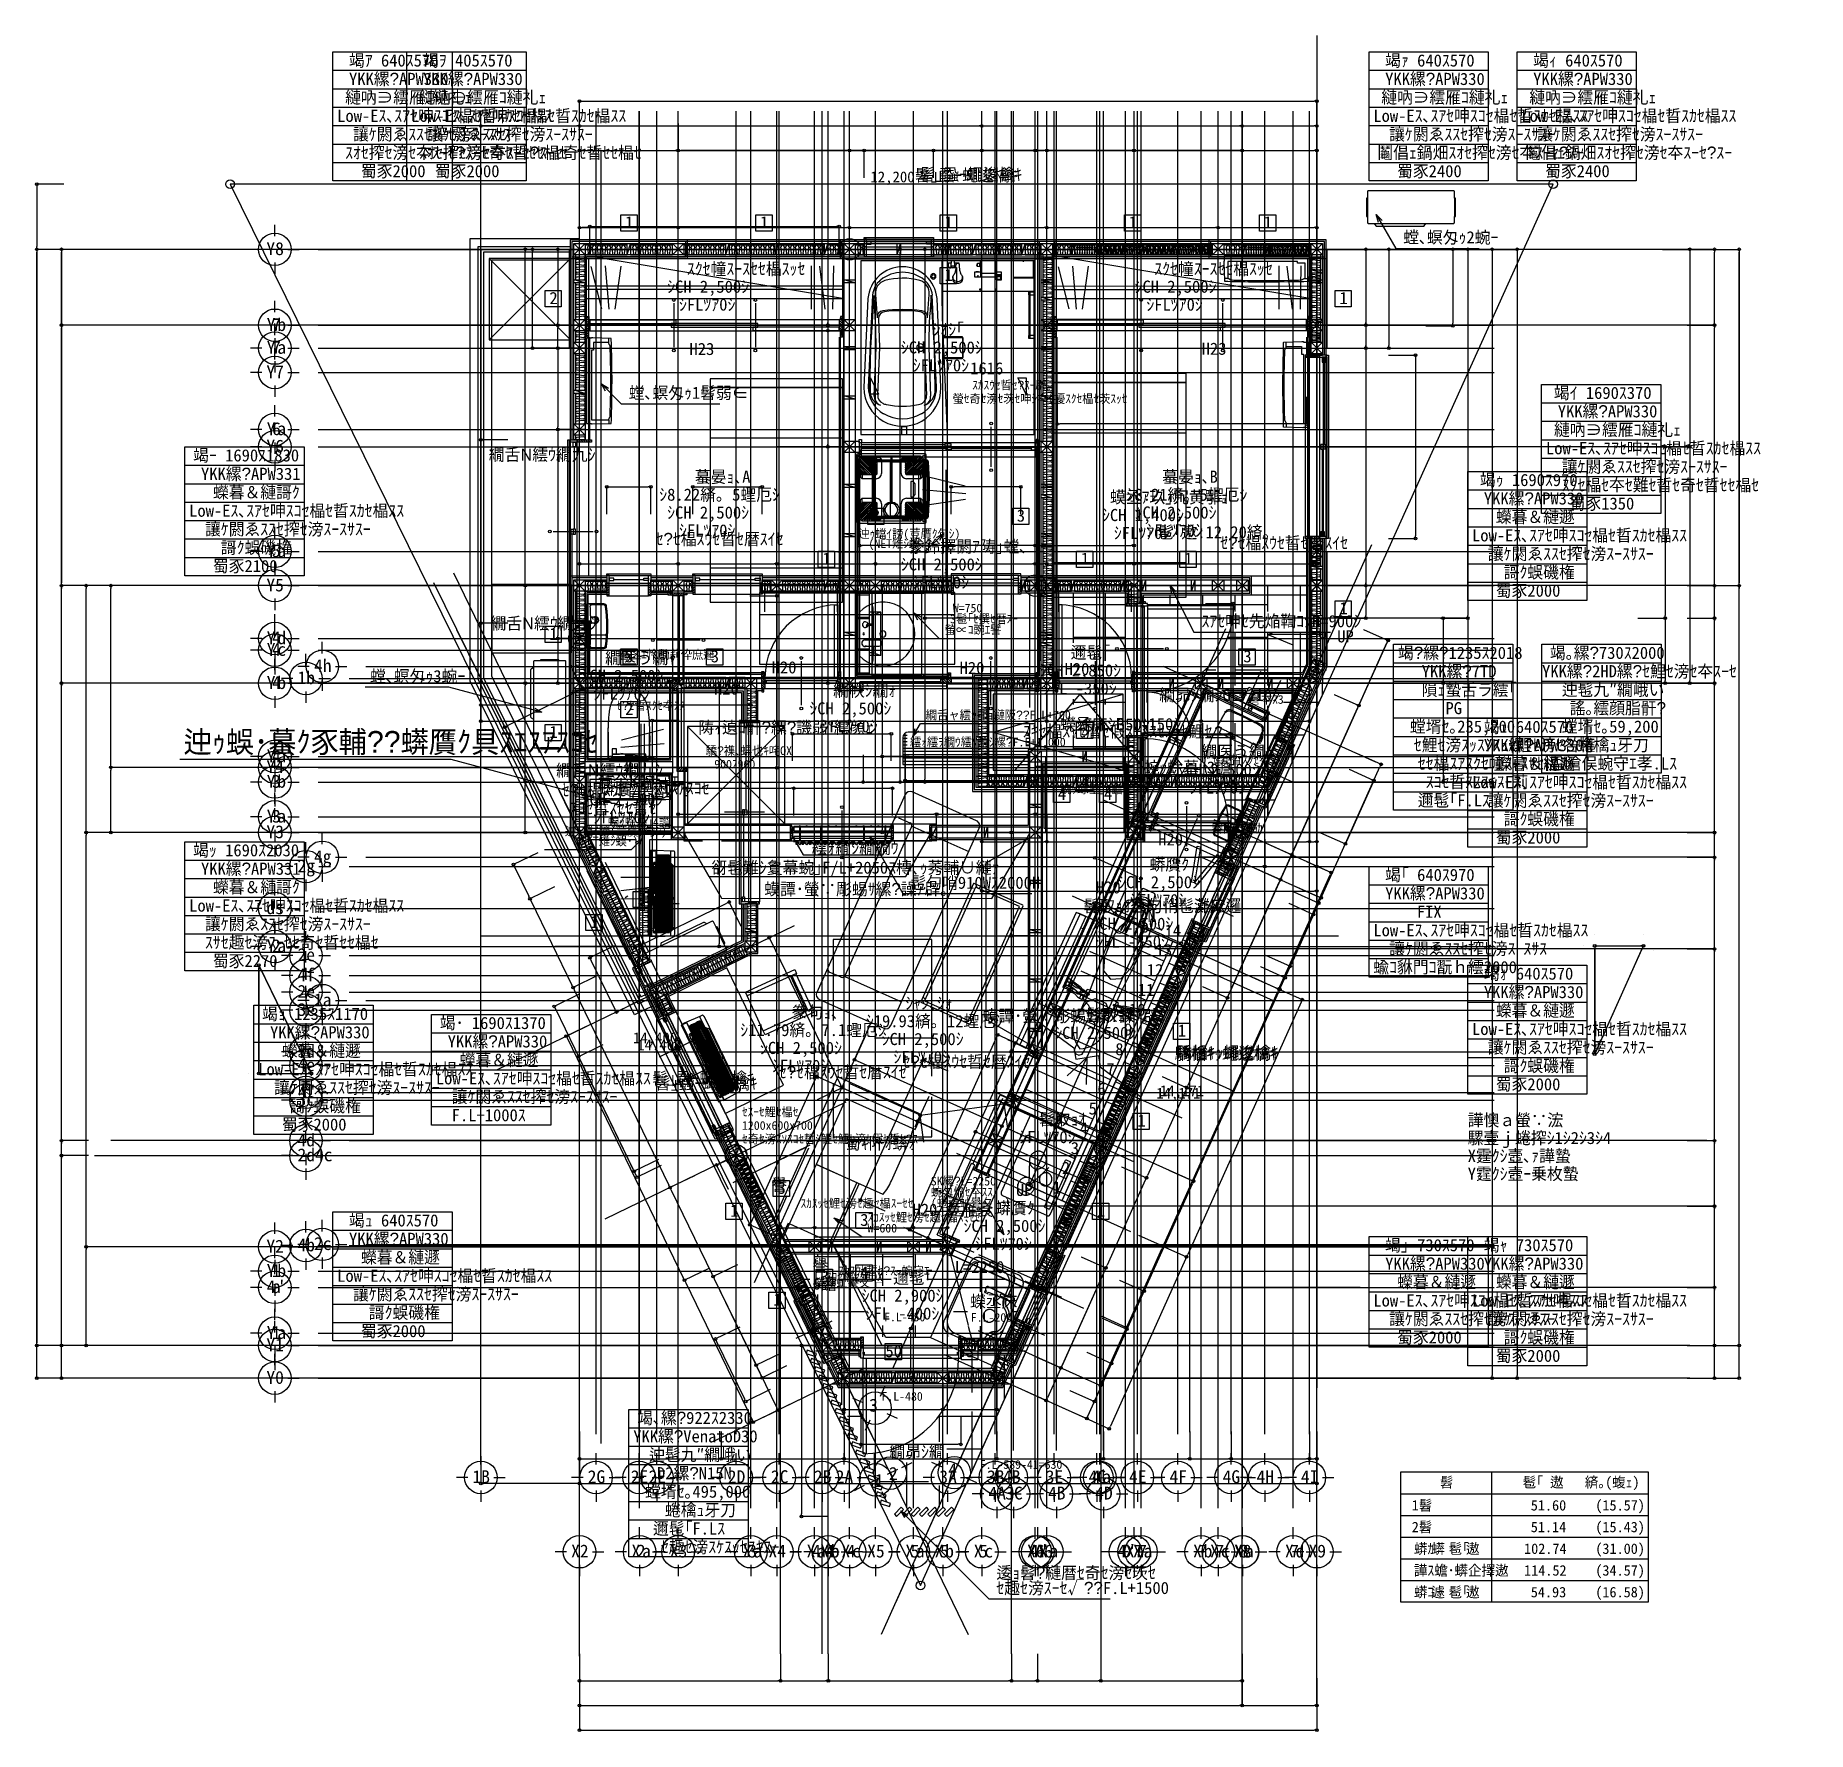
# Model space of a CAD drawing. Header units: metres. Extents: x 10908 to 27249, y 7268 to 22901.
import ezdxf

# ---------------------------------------------------------------- set-up
doc = ezdxf.new("R2010")
doc.units = ezdxf.units.M

msp = doc.modelspace()

# ---------------------------------------------------------------- texts
at = {"layer": '繝繝ｼ繧ｿ 001_1F'}
for s, height, p in [('竭ｦ 405ｽ570', 112, (14482, 22615)), ('竭ｧ 640ｽ570', 112, (23354, 22615)), ('竭ｨ 640ｽ570', 112, (24719, 22615)), ('YKK縲\x80APW330', 112, (14482, 22445)), ('YKK縲\x80APW330', 112, (23354, 22445)), ('YKK縲\x80APW330', 112, (24719, 22445)), ('縺吶∋繧雁ｺ縺礼ｪ', 112, (14446, 22275)), ('縺吶∋繧雁ｺ縺礼ｪ', 112, (23318, 22275)), ('縺吶∋繧雁ｺ縺礼ｪ', 112, (24683, 22275)), ('Low-Eｽ､ｽｱｾ呻ｽｺｾ橸ｾ晢ｽｶｾ橸ｽｽ', 112, (14373, 22105)), ('Low-Eｽ､ｽｱｾ呻ｽｺｾ橸ｾ晢ｽｶｾ橸ｽｽ', 112, (23245, 22105)), ('Low-Eｽ､ｽｱｾ呻ｽｺｾ橸ｾ晢ｽｶｾ橸ｽｽ', 112, (24610, 22105)), ('讓ｹ閼ゑｽｽｾ搾ｾ滂ｽｰｽｻｽｰ', 112, (14518, 21935)), ('讓ｹ閼ゑｽｽｾ搾ｾ滂ｽｰｽｻｽｰ', 112, (23391, 21935)), ('讓ｹ閼ゑｽｽｾ搾ｾ滂ｽｰｽｻｽｰ', 112, (24756, 21935)), ('ｽｵｾ搾ｾ滂ｾ夲ｽｰｾ\x80ｽｰｾ奇ｾ晢ｾｾ橸ｾ', 112, (14446, 21765)), ('鬮倡ｪ鍋畑ｽｵｾ搾ｾ滂ｾ夲ｽｰｾ\x80ｽｰ', 112, (23282, 21765)), ('鬮倡ｪ鍋畑ｽｵｾ搾ｾ滂ｾ夲ｽｰｾ\x80ｽｰ', 112, (24647, 21765)), ('蜀豕2000', 112, (14591, 21595)), ('蜀豕2400', 112, (23464, 21595)), ('蜀豕2400', 112, (24829, 21595)), ('螳､螟匁ｩ2蜿ｰ', 112, (23521, 20985)), ('ｽｱｾ呻ｾ先焔鞫ｺｼH=900ｼ', 112, (21660, 17447)), ('謇区ｴ怜勣莉伜庶邏', 80, (16286, 17154)), ('竭\uf8f0縲\x801235ｽ2018', 112, (23473, 17155)), ('竭｡縲\x80730ｽ2000', 112, (24874, 17155)), ('螳､螟匁ｩ3蜿ｰ', 112, (13994, 16940)), ('YKK縲\x807TD', 112, (23691, 16985)), ('YKK縲\x802HD縲\x80ｾ鯉ｾ滂ｾ夲ｽｰｾ', 112, (24801, 16985)), ('H20', 112, (17165, 16825)), ('繝昴ｼ繝ｼGL+210ｼ', 112, (21271, 16766)), ('隕ｪ蟄舌ラ繧｢', 112, (23691, 16815)), ('迚髢九″繝峨い', 112, (24983, 16815)), ('ｾ\x80ｾ晢ｽｸｾ夲ｽｽ', 80, (16266, 16684)), ('繝舌ャ繧ｯ鄂ｮ縺阪\x80\x80F.L+700', 80, (19118, 16598)), ('PG', 112, (23910, 16645)), ('謠｡繧顔脂骭\uf8f0', 112, (25056, 16645)), ('迚ｩ蜈･蟇ｸ豕輔\x80\x80蠎贋ｸ具ｽｴｽｱｽｺｾ', 200, (12274, 16290)), ('陦ｨ遉ｺ骭\uf8f0縲\x80譏弱°繧顔ｪ', 112, (17021, 16467)), ('蠑丞床ｼF.L-150ｼ', 112, (20357, 16498)), ('ｼF.L-350ｼ', 112, (20502, 16496)), ('螳壻ｾ｡235,200', 112, (23582, 16475)), ('螳壻ｾ｡59,200', 112, (24983, 16475)), ('驕\uf8f0襍､螟也ｷ咤OX', 80, (17089, 16269)), ('繧ｫ繧ｦ繝ｳ繧ｿ繝ｼ縲\x80F.L+1,000', 80, (18972, 16348)), ('ｾ鯉ｾ滂ｽｯｽｼｽｭｾ鯉ｾ滂ｾ咎権', 112, (23618, 16305)), ('蜷檎ｭ牙刀', 112, (25129, 16305)), ('900ｽ900', 80, (17167, 16144)), ('ｾｾ橸ｽｱｽｸｾ幢ｽｰｽｻｾ橸ｽｰ', 112, (23655, 16135)), ('蝨滄俣蜿守ｴ孝.Lｽ', 112, (24874, 16135)), ('蠎贋ｸ具ｽｴｽｱｽｺｾ', 112, (16104, 15906)), ('ｽｺｾ晢ｽｽｽｷｽｰ莉', 112, (23728, 15965)), ('蜿ｯ蜍墓｣6譫', 80, (20358, 15916)), ('邇髢｢F.Lｽ', 112, (23655, 15795)), ('蜿ｯ蜍墓｣4譫', 80, (16186, 15612)), ('繧ｫ繝ｼ繝繝ｳ', 112, (18066, 15358)), ('谺髢難ｼ夐幕蜿｣F/L+2050ｽ槫､ｩ莠輔∪縺ｧ', 112, (17142, 15175)), ('竭｢ 640ｽ970', 112, (23354, 15108)), ('蟆譚･螢∵彫蜴ｻ縲\x80譟ｱ辟｡', 112, (17629, 14977)), ('髢句哨910Wｽ2000H', 112, (18977, 15036)), ('YKK縲\x80APW330', 112, (23354, 14938)), ('FIX', 112, (23646, 14768)), ('Low-Eｽ､ｽｱｾ呻ｽｺｾ橸ｾ晢ｽｶｾ橸ｽｽ', 112, (23245, 14598)), ('讓ｹ閼ゑｽｽｾ搾ｾ滂ｽｰｽｻｽｰ', 112, (23391, 14428)), ('蝓ｺ貅門ｺ翫ｈ繧2000', 112, (23245, 14258)), ('蟆譚･螢∵彫蜴ｻ縲\x80譟ｱ辟｡', 112, (19642, 13808)), ('竭･ 1690ｽ1370', 112, (14637, 13743)), ('YKK縲\x80APW330', 112, (14709, 13573)), ('蠑暮＆縺遯', 112, (14819, 13403)), ('ｾ\x80ｾ橸ｽｳｾ晢ｾ暦ｽｲｾ', 112, (17762, 13290)), ('Low-Eｽ､ｽｱｾ呻ｽｺｾ橸ｾ晢ｽｶｾ橸ｽｽ', 112, (14600, 13233)), ('讓ｹ閼ゑｽｽｾ搾ｾ滂ｽｰｽｻｽｰ', 112, (14746, 13063)), ('F.L+1000ｽ', 112, (14746, 12893)), ('譁懊ａ螢∵浤', 112, (24115, 12848)), ('騾壹ｊ蜷搾ｼ1ｼ2ｼ3ｼ4', 112, (24115, 12683)), ('X霆ｸｼ壼､ｧ譁蟄', 112, (24115, 12518)), ('Y霆ｸｼ壼ｰ乗枚蟄', 112, (24115, 12353)), ('H20 荳雁衰', 112, (18996, 12022)), ('竭｣ 730ｽ570', 112, (23354, 11695)), ('譽', 112, (18073, 11506)), ('YKK縲\x80APW330', 112, (23354, 11525)), ('6譫', 112, (18073, 11341)), ('蠑暮＆縺遯', 112, (23464, 11355)), ('蠑丞床', 112, (19526, 11176)), ('Low-Eｽ､ｽｱｾ呻ｽｺｾ橸ｾ晢ｽｶｾ橸ｽｽ', 112, (23245, 11185)), ('F.L-450', 80, (18733, 11049)), ('F.L-200', 80, (19533, 11045)), ('讓ｹ閼ゑｽｽｾ搾ｾ滂ｽｰｽｻｽｰ', 112, (23391, 11015)), ('蜀豕2000', 112, (23464, 10845)), ('F.L-480', 80, (18709, 10317)), ('竭､縲\x80922ｽ2330', 112, (16457, 10103)), ('YKK縲\x80VenatoD30', 112, (16420, 9933)), ('迚髢九″繝峨い', 112, (16566, 9763)), ('繝昴ｼ繝', 112, (18783, 9791)), ('D2縲\x80N15N', 112, (16639, 9593)), ('F.L-589-41=630', 80, (19615, 9689)), ('螳壻ｾ｡495,000', 112, (16529, 9423)), ('蜷檎ｭ牙刀', 112, (16712, 9253)), ('邇髢｢F.Lｽ', 112, (16602, 9083)), ('ｾ趣ｾ滂ｽｹｽｯｾｽｷｽｰ', 112, (16675, 8913)), ('逶ｮ髫\uf8f0縺暦ｾ奇ｾ滂ｾ茨ｾ', 112, (19769, 8675)), ('ｾ趣ｾ滂ｽｰｾ√\x80\x80F.L+1500', 112, (19769, 8535))]:
    msp.add_text(s, height=height, dxfattribs=at).set_placement(p)
at = {"layer": '繝繝ｼ繧ｿ 001_2F'}
for s, height, p in [('竭ｱ 640ｽ570', 112, (13799, 22615)), ('YKK縲\x80APW330', 112, (13799, 22445)), ('縺吶∋繧雁ｺ縺礼ｪ', 112, (13763, 22275)), ('Low-Eｽ､ｽｱｾ呻ｽｺｾ橸ｾ晢ｽｶｾ橸ｽｽ', 112, (13690, 22105)), ('讓ｹ閼ゑｽｽｾ搾ｾ滂ｽｰｽｻｽｰ', 112, (13836, 21935)), ('ｽｵｾ搾ｾ滂ｾ夲ｽｰｾ\x80ｽｰｾ奇ｾ晢ｾｾ橸ｾ', 112, (13763, 21765)), ('蜀豕2000', 112, (13909, 21595)), ('H23', 112, (16939, 19956)), ('H23', 112, (21662, 19958)), ('1616', 112, (19527, 19777)), ('螳､螟匁ｩ1髫弱∈', 112, (16379, 19552)), ('ｽｶｽｳｾ晢ｾ\x80ｽｰ辟｡', 80, (19546, 19638)), ('螢ｾ奇ｾ滂ｾ茨ｾ呻ｼ夲ｾ擾ｽｸｾ橸ｾ茨ｽｯｾ', 80, (19364, 19513)), ('竭ｰ 1690ｽ1830', 112, (12362, 18975)), ('繝舌Ν繧ｳ繝九ｼ', 112, (15088, 18982)), ('YKK縲\x80APW331', 112, (12434, 18805)), ('竭ｩ 1690ｽ970', 112, (24228, 18748)), ('蠑暮＆縺謌ｸ', 112, (12544, 18635)), ('YKK縲\x80APW330', 112, (24264, 18578)), ('Low-Eｽ､ｽｱｾ呻ｽｺｾ橸ｾ晢ｽｶｾ橸ｽｽ', 112, (12325, 18465)), ('蠑暮＆縺遯', 112, (24374, 18408)), ('讓ｹ閼ゑｽｽｾ搾ｾ滂ｽｰｽｻｽｰ', 112, (12471, 18295)), ('ｾ\x80ｾ橸ｽｳｾ晢ｾ暦ｽｲｾ', 112, (16626, 18204)), ('迚ｩ蟷ｲ謗(荳贋ｸ句ｼ)', 80, (18495, 18269)), ('Low-Eｽ､ｽｱｾ呻ｽｺｾ橸ｾ晢ｽｶｾ橸ｽｽ', 112, (24155, 18238)), ('謌ｸ蜈磯権', 112, (12617, 18125)), ('(NET雉ｼ蜈･)', 80, (18589, 18178)), ('ｾ\x80ｾ橸ｽｳｾ晢ｾ暦ｽｲｾ', 112, (21833, 18168)), ('讓ｹ閼ゑｽｽｾ搾ｾ滂ｽｰｽｻｽｰ', 112, (24301, 18068)), ('蜀豕2100', 112, (12544, 17955)), ('謌ｸ蜈磯権', 112, (24447, 17898)), ('蜀豕2000', 112, (24374, 17728)), ('W=750', 80, (19367, 17583)), ('3髱｢ｾ撰ｾ暦ｽｰ', 80, (19342, 17483)), ('螢∝ｺ豌ｴ譬', 80, (19292, 17383)), ('H20', 112, (17697, 17021)), ('H20', 112, (19430, 17016)), ('H20', 112, (20398, 17006)), ('譽夲ｽ3', 80, (22104, 16741)), ('ｽｷｾ橸ｽｬｾ暦ｾ假ｽｰｽｽｾｽｯｾ鯉ｾ', 112, (20013, 16431)), ('竭ｪ 640ｽ570', 112, (24264, 16473)), ('YKK縲\x80APW330', 112, (24264, 16303)), ('繝舌Ν繧ｳ繝九ｼ', 112, (15709, 16071)), ('蜿ｯ蜍墓｣3譫', 112, (21127, 16098)), ('ｾ\x80ｾ晢ｽｸｾ夲ｽｽ', 80, (21765, 16188)), ('蠑暮＆縺遯', 112, (24374, 16133)), ('ｾ\x80ｾ橸ｽｳｾ晢ｾ暦ｽｲｾ', 112, (15760, 15889)), ('Low-Eｽ､ｽｱｾ呻ｽｺｾ橸ｾ晢ｽｶｾ橸ｽｽ', 112, (24155, 15963)), ('ｽｺｾ晢ｽｾｾ晢ｾ', 112, (15833, 15724)), ('讓ｹ閼ゑｽｽｾ搾ｾ滂ｽｰｽｻｽｰ', 112, (24301, 15793)), ('謌ｸ蜈磯権', 112, (24447, 15623)), ('迚ｩ蟷ｲ謗(荳贋ｸ句ｼ)', 80, (15790, 15526)), ('(NET雉ｼ蜈･)', 80, (15884, 15435)), ('H20', 112, (21261, 15435)), ('謇区ｴ怜勣', 80, (21755, 15552)), ('蜀豕2000', 112, (24374, 15453)), ('竭ｯ 1690ｽ2030', 112, (12362, 15335)), ('YKK縲\x80APW331', 112, (12434, 15165)), ('蠑暮＆縺謌ｸ', 112, (12544, 14995)), ('H20', 112, (20687, 14993)), ('Low-Eｽ､ｽｱｾ呻ｽｺｾ橸ｾ晢ｽｶｾ橸ｽｽ', 112, (12325, 14825)), ('讓ｹ閼ゑｽｽｾ搾ｾ滂ｽｰｽｻｽｰ', 112, (12471, 14655)), ('ｽｻｾ趣ｾ滂ｽｰｾｾ奇ｾ晢ｾｾ橸ｾ', 112, (12471, 14485)), ('蜀豕2270', 112, (12544, 14315)), ('竭ｫ 640ｽ570', 112, (24264, 14198)), ('YKK縲\x80APW330', 112, (24264, 14028)), ('竭ｮ 1235ｽ1170', 112, (12998, 13827)), ('蠑暮＆縺遯', 112, (24374, 13858)), ('YKK縲\x80APW330', 112, (13071, 13657)), ('Low-Eｽ､ｽｱｾ呻ｽｺｾ橸ｾ晢ｽｶｾ橸ｽｽ', 112, (24155, 13688)), ('蠑暮＆縺遯', 112, (13180, 13487)), ('讓ｹ閼ゑｽｽｾ搾ｾ滂ｽｰｽｻｽｰ', 112, (24301, 13518)), ('Low-Eｽ､ｽｱｾ呻ｽｺｾ橸ｾ晢ｽｶｾ橸ｽｽ', 112, (12962, 13317)), ('ｾ\x80ｾ橸ｽｳｾ晢ｾ暦ｽｲｾ', 112, (18903, 13386)), ('謌ｸ蜈磯権', 112, (24447, 13348)), ('讓ｹ閼ゑｽｽｾ搾ｾ滂ｽｰｽｻｽｰ', 112, (13107, 13147)), ('蜀豕2000', 112, (24374, 13178)), ('謌ｸ蜈磯権', 112, (13253, 12977)), ('蜀豕2000', 112, (13180, 12807)), ('ｾｽｰｾ鯉ｾ橸ｾ', 80, (17423, 12939)), ('ｾ奇ｾ滂ｽｿｽｺｾ晢ｼ鯉ｾ鯉ｾ滂ｾ假ｾ晢ｾ\x80ｽｰ', 80, (17423, 12689)), ('1200x600x700', 80, (17423, 12814)), ('蜀ｷ阡ｵ蠎ｫ', 112, (18374, 12633)), ('譽', 112, (17693, 12253)), ('蜿匁焔ｾ夲ｽｽ', 80, (19164, 12201)), ('SK縲\x80L=2250', 80, (19164, 12301)), ('ｽｶｽｯｾ鯉ｾ滂ｾ趣ｾ橸ｽｰｾｾ', 80, (17963, 12096)), ('(蜷頑虻譽夂┌)', 80, (19164, 12101)), ('竭ｭ 640ｽ570', 112, (13799, 11923)), ('W=600', 80, (18581, 11868)), ('ｽｶｽｯｾ鯉ｾ滂ｾ趣ｾ橸ｽｰｾｾ', 80, (18581, 11968)), ('YKK縲\x80APW330', 112, (13799, 11753)), ('竭ｬ 730ｽ570', 112, (24264, 11695)), ('蠑暮＆縺遯', 112, (13909, 11583)), ('L=2250', 112, (19385, 11493)), ('YKK縲\x80APW330', 112, (24264, 11525)), ('Low-Eｽ､ｽｱｾ呻ｽｺｾ橸ｾ晢ｽｶｾ橸ｽｽ', 112, (13690, 11413)), ('蜷頑虻譽夂┌', 80, (18086, 11365)), ('ｽｺｾ橸ｾ殖OX', 80, (18198, 11420)), ('ｽｶｽｳｾ晢ｾ\x80ｽｰ蜿守ｴ', 80, (18311, 11475)), ('蠑暮＆縺遯', 112, (24374, 11355)), ('讓ｹ閼ゑｽｽｾ搾ｾ滂ｽｰｽｻｽｰ', 112, (13836, 11243)), ('Low-Eｽ､ｽｱｾ呻ｽｺｾ橸ｾ晢ｽｶｾ橸ｽｽ', 112, (24155, 11185)), ('謌ｸ蜈磯権', 112, (13982, 11073)), ('讓ｹ閼ゑｽｽｾ搾ｾ滂ｽｰｽｻｽｰ', 112, (24301, 11015)), ('蜀豕2000', 112, (13909, 10903)), ('謌ｸ蜈磯権', 112, (24447, 10845)), ('蜀豕2000', 112, (24374, 10675))]:
    msp.add_text(s, height=height, dxfattribs=at).set_placement(p)
at = {"layer": '繝繝ｼ繧ｿ 001_R'}
for s, p in [('竭ｲ 1690ｽ370', (24910, 19551)), ('YKK縲\x80APW330', (24946, 19381)), ('縺吶∋繧雁ｺ縺礼ｪ', (24910, 19211)), ('Low-Eｽ､ｽｱｾ呻ｽｺｾ橸ｾ晢ｽｶｾ橸ｽｽ', (24837, 19041)), ('讓ｹ閼ゑｽｽｾ搾ｾ滂ｽｰｽｻｽｰ', (24982, 18871)), ('ｽｸｾ橸ｾ夲ｾ難ｾ晢ｾ奇ｾ晢ｾｾ橸ｾ', (24982, 18701)), ('蜀豕1350', (25055, 18531)), ('髱｢遨:12.20緕｡', (21257, 18267)), ('ｽｷｾ橸ｽｬｾ暦ｾ假ｽｰｽｽｾｽｯｾ鯉ｾ', (20013, 16431))]:
    msp.add_text(s, height=112, dxfattribs=at).set_placement(p)
at = {"layer": '繝舌Ν繧ｳ繝九ｼ_2F'}
msp.add_text('繝舌Ν繧ｳ繝九ｼ', height=112, dxfattribs=at).set_placement((15104, 17427))
at = {"layer": '繧ｹ繝ｭ繝ｼ繝_1F'}
msp.add_text('UP', height=112, dxfattribs=at).set_placement((22912, 17307))
at = {"layer": '譽滄擇遨崎｡ｨ_1F'}
for s, p in [('髫', (23859, 9518)), ('髱｢ 遨   緕｡(蝮ｪ)', (24622, 9518)), ('1髫', (23599, 9305)), ('51.60', (24697, 9305)), ('(15.57)', (25292, 9305)), ('2髫', (23599, 9105)), ('51.14', (24697, 9105)), ('(15.43)', (25292, 9105)), ('蟒ｶ', (23619, 8905)), ('蠎', (23779, 8905)), ('髱｢', (23939, 8905)), ('遨', (24099, 8905)), ('102.74', (24635, 8905)), ('(31.00)', (25292, 8905)), ('譁ｽ蟾･蠎企擇遨', (23619, 8705)), ('114.52', (24635, 8705)), ('(34.57)', (25292, 8705)), ('蟒ｺ', (23619, 8505)), ('遽', (23779, 8505)), ('髱｢', (23939, 8505)), ('遨', (24099, 8505)), ('54.93', (24697, 8505)), ('(16.58)', (25292, 8505))]:
    msp.add_text(s, height=96, dxfattribs=at).set_placement(p)
at = {"layer": '閠仙鴨螢_1F'}
for s, p in [('1', (16345, 21123)), ('1', (19290, 21123)), ('1', (22235, 21123)), ('1', (19290, 20638)), ('1', (18165, 18023)), ('1', (20548, 18023)), ('1', (21502, 18023)), ('1', (15647, 17330)), ('1', (15647, 16425)), ('3', (20548, 16448)), ('4', (20548, 15963)), ('4', (20336, 15855)), ('4', (20761, 15855)), ('3', (16459, 14887)), ('1', (16023, 14675)), ('1', (21442, 13673)), ('1', (21069, 12843)), ('3', (17751, 12224)), ('1', (17314, 12012)), ('1', (20695, 12013)), ('3', (18513, 11928)), ('3', (18148, 11405)), ('4', (18513, 11443)), ('1', (17712, 11193))]:
    msp.add_text(s, height=112, dxfattribs=at).set_placement(p)
at = {"layer": '閠仙鴨螢_2F'}
for s, p in [('1', (16345, 21123)), ('1', (17590, 21123)), ('1', (20990, 21123)), ('2', (15647, 20425)), ('1', (22932, 20425)), ('3', (18622, 18420)), ('3', (19957, 18420)), ('1', (22932, 17566)), ('3', (16345, 17123)), ('3', (17135, 17123)), ('3', (22046, 17123)), ('2', (16345, 16638)), ('1', (21442, 13673)), ('1', (21069, 12843)), ('3', (17751, 12224)), ('1', (17314, 12012)), ('1', (20695, 12013)), ('50', (18746, 10718)), ('3', (19488, 10718))]:
    msp.add_text(s, height=112, dxfattribs=at).set_placement(p)
at = {"layer": '騾壹ｊ闃ｯ_1F'}
for s, height, p in [('Y8', 118.8, (13037, 20877)), ('Y', 119, (13040, 20177)), ('7', 119, (13089, 20177)), ('b', 119, (13138, 20177)), ('Y', 119, (13040, 19967)), ('7', 119, (13089, 19967)), ('a', 119, (13138, 19967)), ('Y7', 118.8, (13037, 19742)), ('Y', 119, (13040, 19217)), ('6', 119, (13089, 19217)), ('a', 119, (13138, 19217)), ('Y6', 118.8, (13037, 19057)), ('Y', 119, (13040, 18093)), ('5', 119, (13089, 18093)), ('a', 119, (13138, 18093)), ('Y5', 118.8, (13037, 17777)), ('Y', 119, (13040, 17290)), ('4', 119, (13089, 17290)), ('d', 119, (13138, 17290)), ('Y', 119, (13040, 17183)), ('4', 119, (13089, 17183)), ('c', 119, (13138, 17183)), ('Y', 119, (13040, 16877)), ('b', 119, (13138, 16877)), ('1b', 118.8, (13324, 16922)), ('4h', 118.8, (13476, 17033)), ('4', 119, (13089, 16877)), ('Y4', 118.8, (13037, 16102)), ('Y', 119, (13040, 16202)), ('4', 119, (13089, 16202)), ('a', 119, (13138, 16202)), ('Y', 119, (13040, 15967)), ('3', 119, (13089, 15967)), ('b', 119, (13138, 15967)), ('Y', 119, (13040, 15646)), ('3', 119, (13089, 15646)), ('a', 119, (13138, 15646)), ('Y3', 118.8, (13037, 15502)), ('4g', 118.8, (13476, 15273)), ('2g', 118.8, (13324, 15188)), ('ds', 118.8, (13037, 14802)), ('Y', 119, (13040, 14451)), ('2', 119, (13089, 14451)), ('a', 119, (13138, 14451)), ('2e', 118.8, (13324, 14369)), ('4f', 118.8, (13324, 14184)), ('2e', 118.8, (13324, 14031)), ('1a', 118.8, (13476, 13953)), ('3e', 118.8, (13324, 13864)), ('3d', 118.8, (13324, 13480)), ('4e', 118.8, (13324, 13354)), ('3c', 118.8, (13324, 13035)), ('4', 119, (13327, 13106)), ('d', 119, (13376, 13106)), ("'", 119, (13425, 13106)), ('4d', 118.8, (13324, 12661)), ('2d4c', 118.8, (13324, 12524)), ('Y2', 118.8, (13037, 11682)), ('4b', 118.8, (13324, 11694)), ('2c', 118.8, (13476, 11706)), ('Y', 119, (13040, 11457)), ('1', 119, (13089, 11457)), ('b', 119, (13138, 11457)), ('4', 119, (13040, 11309)), ('a', 119, (13089, 11309)), ("'", 119, (13138, 11309)), ('Y', 119, (13040, 10887)), ('1', 119, (13089, 10887)), ('a', 119, (13138, 10887)), ('Y1', 118.8, (13037, 10772)), ('Y0', 118.8, (13037, 10472)), ('3', 119, (18595, 10216)), ('1B', 118.8, (14937, 9557)), ('2G', 118.8, (16000, 9557)), ('2E', 118.8, (16397, 9557)), ('2E', 118.8, (16561, 9557)), ('2D', 118.8, (17292, 9557)), ('2C', 118.8, (17689, 9557)), ('2B', 118.8, (18086, 9557)), ('2A', 118.8, (18287, 9557)), ('2', 119, (18778, 9587)), ('3A', 118.8, (19242, 9557)), ('4', 119, (19325, 9622)), ('3B', 118.8, (19682, 9557)), ('4B', 118.8, (19830, 9557)), ('3E', 118.8, (20224, 9557)), ('4C', 118.8, (20619, 9557)), ('4', 119, (20649, 9557)), ('C', 119, (20697, 9557)), ('a', 119, (20746, 9557)), ('4E', 118.8, (20992, 9557)), ('4F', 118.8, (21365, 9557)), ('4G', 118.8, (21855, 9557)), ('4H', 118.8, (22168, 9557)), ('4I', 118.8, (22577, 9557)), ('1', 119, (18647, 9523)), ('4A', 118.8, (19695, 9406)), ('3C', 118.8, (19850, 9406)), ('4B', 118.8, (20245, 9406)), ('4D', 118.8, (20680, 9406)), ('X2', 118.8, (15847, 8872)), ('X', 119, (16404, 8872)), ('2', 119, (16453, 8872)), ('X3', 118.8, (16757, 8872)), ('X', 119, (17430, 8872)), ('3', 119, (17479, 8872)), ('X4', 118.8, (17667, 8872)), ('X', 119, (18019, 8872)), ('X', 119, (18145, 8872)), ('b', 119, (18242, 8872)), ('X', 119, (18340, 8872)), ('X5', 118.8, (18577, 8872)), ('X', 119, (18929, 8872)), ('X', 119, (19200, 8872)), ('b', 119, (19297, 8872)), ('X', 119, (19560, 8872)), ('5', 119, (19609, 8872)), ('X6', 118.8, (20051, 8872)), ('A', 119, (20126, 8872)), ('X', 119, (20160, 8872)), ("'", 119, (20174, 8872)), ('6', 119, (20209, 8872)), ('D', 119, (20934, 8872)), ('X7', 118.8, (20961, 8872)), ("'", 119, (20982, 8872)), ('X', 119, (21029, 8872)), ('X', 119, (21583, 8872)), ('b', 119, (21680, 8872)), ('X', 119, (21740, 8872)), ('X8', 118.8, (21959, 8872)), ('X', 119, (21964, 8872)), ('8', 119, (22012, 8872)), ('X', 119, (22430, 8872)), ('d', 119, (22528, 8872)), ('X9', 118.8, (22647, 8872)), ('a', 119, (16502, 8872)), ('a', 119, (17528, 8872)), ('4', 119, (18068, 8872)), ('a', 119, (18116, 8872)), ('4', 119, (18193, 8872)), ('4', 119, (18389, 8872)), ('c', 119, (18438, 8872)), ('5', 119, (18978, 8872)), ('a', 119, (19026, 8872)), ('5', 119, (19249, 8872)), ('c', 119, (19658, 8872)), ('4', 119, (20077, 8872)), ('a', 119, (20258, 8872)), ('4', 119, (20885, 8872)), ('7', 119, (21077, 8872)), ('a', 119, (21126, 8872)), ('7', 119, (21631, 8872)), ('7', 119, (21789, 8872)), ('c', 119, (21838, 8872)), ('a', 119, (22061, 8872)), ('7', 119, (22479, 8872))]:
    msp.add_text(s, height=height, dxfattribs=at).set_placement(p)
at = {"layer": '騾壹ｊ闃ｯ_2F'}
for s, height, p in [('Y8', 118.8, (13037, 20877)), ('Y', 119, (13040, 20177)), ('7', 119, (13089, 20177)), ('b', 119, (13138, 20177)), ('Y', 119, (13040, 19967)), ('7', 119, (13089, 19967)), ('a', 119, (13138, 19967)), ('Y7', 118.8, (13037, 19742)), ('Y', 119, (13040, 19217)), ('6', 119, (13089, 19217)), ('a', 119, (13138, 19217)), ('Y6', 118.8, (13037, 19057)), ('Y', 119, (13040, 18093)), ('5', 119, (13089, 18093)), ('a', 119, (13138, 18093)), ('Y5', 118.8, (13037, 17777)), ('Y', 119, (13040, 17290)), ('4', 119, (13089, 17290)), ('d', 119, (13138, 17290)), ('Y', 119, (13040, 17183)), ('4', 119, (13089, 17183)), ('c', 119, (13138, 17183)), ('Y', 119, (13040, 16877)), ('b', 119, (13138, 16877)), ('1b', 118.8, (13324, 16922)), ('4h', 118.8, (13476, 17033)), ('4', 119, (13089, 16877)), ('Y4', 118.8, (13037, 16102)), ('Y', 119, (13040, 16202)), ('4', 119, (13089, 16202)), ('a', 119, (13138, 16202)), ('Y', 119, (13040, 15967)), ('3', 119, (13089, 15967)), ('b', 119, (13138, 15967)), ('Y', 119, (13040, 15646)), ('3', 119, (13089, 15646)), ('a', 119, (13138, 15646)), ('Y3', 118.8, (13037, 15502)), ('4g', 118.8, (13476, 15273)), ('2g', 118.8, (13324, 15188)), ('ds', 118.8, (13037, 14802)), ('Y', 119, (13040, 14451)), ('2', 119, (13089, 14451)), ('a', 119, (13138, 14451)), ('2e', 118.8, (13324, 14369)), ('4f', 118.8, (13324, 14184)), ('2e', 118.8, (13324, 14031)), ('1a', 118.8, (13476, 13953)), ('3e', 118.8, (13324, 13864)), ('3d', 118.8, (13324, 13480)), ('4e', 118.8, (13324, 13354)), ('3c', 118.8, (13324, 13035)), ('4', 119, (13327, 13106)), ('d', 119, (13376, 13106)), ("'", 119, (13425, 13106)), ('4d', 118.8, (13324, 12661)), ('2d4c', 118.8, (13324, 12524)), ('Y2', 118.8, (13037, 11682)), ('4b', 118.8, (13324, 11694)), ('2c', 118.8, (13476, 11706)), ('Y', 119, (13040, 11457)), ('1', 119, (13089, 11457)), ('b', 119, (13138, 11457)), ('4', 119, (13040, 11309)), ('a', 119, (13089, 11309)), ("'", 119, (13138, 11309)), ('Y', 119, (13040, 10887)), ('1', 119, (13089, 10887)), ('a', 119, (13138, 10887)), ('Y1', 118.8, (13037, 10772)), ('Y0', 118.8, (13037, 10472)), ('3', 119, (18595, 10216)), ('1B', 118.8, (14937, 9557)), ('2G', 118.8, (16000, 9557)), ('2E', 118.8, (16397, 9557)), ('2E', 118.8, (16561, 9557)), ('2D', 118.8, (17292, 9557)), ('2C', 118.8, (17689, 9557)), ('2B', 118.8, (18086, 9557)), ('2A', 118.8, (18287, 9557)), ('2', 119, (18778, 9587)), ('3A', 118.8, (19242, 9557)), ('4', 119, (19325, 9622)), ('3B', 118.8, (19682, 9557)), ('4B', 118.8, (19830, 9557)), ('3E', 118.8, (20224, 9557)), ('4C', 118.8, (20619, 9557)), ('4', 119, (20649, 9557)), ('C', 119, (20697, 9557)), ('a', 119, (20746, 9557)), ('4E', 118.8, (20992, 9557)), ('4F', 118.8, (21365, 9557)), ('4G', 118.8, (21855, 9557)), ('4H', 118.8, (22168, 9557)), ('4I', 118.8, (22577, 9557)), ('1', 119, (18647, 9523)), ('4A', 118.8, (19695, 9406)), ('3C', 118.8, (19850, 9406)), ('4B', 118.8, (20245, 9406)), ('4D', 118.8, (20680, 9406)), ('X2', 118.8, (15847, 8872)), ('X', 119, (16404, 8872)), ('2', 119, (16453, 8872)), ('X3', 118.8, (16757, 8872)), ('X', 119, (17430, 8872)), ('3', 119, (17479, 8872)), ('X4', 118.8, (17667, 8872)), ('X', 119, (18019, 8872)), ('X', 119, (18145, 8872)), ('b', 119, (18242, 8872)), ('X', 119, (18340, 8872)), ('X5', 118.8, (18577, 8872)), ('X', 119, (18929, 8872)), ('X', 119, (19200, 8872)), ('b', 119, (19297, 8872)), ('X', 119, (19560, 8872)), ('5', 119, (19609, 8872)), ('X6', 118.8, (20051, 8872)), ('A', 119, (20126, 8872)), ('X', 119, (20160, 8872)), ("'", 119, (20174, 8872)), ('6', 119, (20209, 8872)), ('D', 119, (20934, 8872)), ('X7', 118.8, (20961, 8872)), ("'", 119, (20982, 8872)), ('X', 119, (21029, 8872)), ('X', 119, (21583, 8872)), ('b', 119, (21680, 8872)), ('X', 119, (21740, 8872)), ('X8', 118.8, (21959, 8872)), ('X', 119, (21964, 8872)), ('8', 119, (22012, 8872)), ('X', 119, (22430, 8872)), ('d', 119, (22528, 8872)), ('X9', 118.8, (22647, 8872)), ('a', 119, (16502, 8872)), ('a', 119, (17528, 8872)), ('4', 119, (18068, 8872)), ('a', 119, (18116, 8872)), ('4', 119, (18193, 8872)), ('4', 119, (18389, 8872)), ('c', 119, (18438, 8872)), ('5', 119, (18978, 8872)), ('a', 119, (19026, 8872)), ('5', 119, (19249, 8872)), ('c', 119, (19658, 8872)), ('4', 119, (20077, 8872)), ('a', 119, (20258, 8872)), ('4', 119, (20885, 8872)), ('7', 119, (21077, 8872)), ('a', 119, (21126, 8872)), ('7', 119, (21631, 8872)), ('7', 119, (21789, 8872)), ('c', 119, (21838, 8872)), ('a', 119, (22061, 8872)), ('7', 119, (22479, 8872))]:
    msp.add_text(s, height=height, dxfattribs=at).set_placement(p)
at = {"layer": '騾壹ｊ闃ｯ_R'}
for s, height, p in [('Y8', 118.8, (13037, 20877)), ('Y', 119, (13040, 20177)), ('7', 119, (13089, 20177)), ('b', 119, (13138, 20177)), ('Y', 119, (13040, 19967)), ('7', 119, (13089, 19967)), ('a', 119, (13138, 19967)), ('Y7', 118.8, (13037, 19742)), ('Y', 119, (13040, 19217)), ('6', 119, (13089, 19217)), ('a', 119, (13138, 19217)), ('Y6', 118.8, (13037, 19057)), ('Y', 119, (13040, 18093)), ('5', 119, (13089, 18093)), ('a', 119, (13138, 18093)), ('Y5', 118.8, (13037, 17777)), ('Y', 119, (13040, 17290)), ('4', 119, (13089, 17290)), ('d', 119, (13138, 17290)), ('Y', 119, (13040, 17183)), ('4', 119, (13089, 17183)), ('c', 119, (13138, 17183)), ('Y', 119, (13040, 16877)), ('b', 119, (13138, 16877)), ('1b', 118.8, (13324, 16922)), ('4h', 118.8, (13476, 17033)), ('4', 119, (13089, 16877)), ('Y4', 118.8, (13037, 16102)), ('Y', 119, (13040, 16202)), ('4', 119, (13089, 16202)), ('a', 119, (13138, 16202)), ('Y', 119, (13040, 15967)), ('3', 119, (13089, 15967)), ('b', 119, (13138, 15967)), ('Y', 119, (13040, 15646)), ('3', 119, (13089, 15646)), ('a', 119, (13138, 15646)), ('Y3', 118.8, (13037, 15502)), ('4g', 118.8, (13476, 15273)), ('2g', 118.8, (13324, 15188)), ('ds', 118.8, (13037, 14802)), ('Y', 119, (13040, 14451)), ('2', 119, (13089, 14451)), ('a', 119, (13138, 14451)), ('2e', 118.8, (13324, 14369)), ('4f', 118.8, (13324, 14184)), ('2e', 118.8, (13324, 14031)), ('1a', 118.8, (13476, 13953)), ('3e', 118.8, (13324, 13864)), ('3d', 118.8, (13324, 13480)), ('4e', 118.8, (13324, 13354)), ('3c', 118.8, (13324, 13035)), ('4', 119, (13327, 13106)), ('d', 119, (13376, 13106)), ("'", 119, (13425, 13106)), ('4d', 118.8, (13324, 12661)), ('2d4c', 118.8, (13324, 12524)), ('Y2', 118.8, (13037, 11682)), ('4b', 118.8, (13324, 11694)), ('2c', 118.8, (13476, 11706)), ('Y', 119, (13040, 11457)), ('1', 119, (13089, 11457)), ('b', 119, (13138, 11457)), ('4', 119, (13040, 11309)), ('a', 119, (13089, 11309)), ("'", 119, (13138, 11309)), ('Y', 119, (13040, 10887)), ('1', 119, (13089, 10887)), ('a', 119, (13138, 10887)), ('Y1', 118.8, (13037, 10772)), ('Y0', 118.8, (13037, 10472)), ('3', 119, (18595, 10216)), ('1B', 118.8, (14937, 9557)), ('2G', 118.8, (16000, 9557)), ('2E', 118.8, (16397, 9557)), ('2E', 118.8, (16561, 9557)), ('2D', 118.8, (17292, 9557)), ('2C', 118.8, (17689, 9557)), ('2B', 118.8, (18086, 9557)), ('2A', 118.8, (18287, 9557)), ('2', 119, (18778, 9587)), ('3A', 118.8, (19242, 9557)), ('4', 119, (19325, 9622)), ('3B', 118.8, (19682, 9557)), ('4B', 118.8, (19830, 9557)), ('3E', 118.8, (20224, 9557)), ('4C', 118.8, (20619, 9557)), ('4', 119, (20649, 9557)), ('C', 119, (20697, 9557)), ('a', 119, (20746, 9557)), ('4E', 118.8, (20992, 9557)), ('4F', 118.8, (21365, 9557)), ('4G', 118.8, (21855, 9557)), ('4H', 118.8, (22168, 9557)), ('4I', 118.8, (22577, 9557)), ('1', 119, (18647, 9523)), ('4A', 118.8, (19695, 9406)), ('3C', 118.8, (19850, 9406)), ('4B', 118.8, (20245, 9406)), ('4D', 118.8, (20680, 9406)), ('X2', 118.8, (15847, 8872)), ('X', 119, (16404, 8872)), ('2', 119, (16453, 8872)), ('X3', 118.8, (16757, 8872)), ('X', 119, (17430, 8872)), ('3', 119, (17479, 8872)), ('X4', 118.8, (17667, 8872)), ('X', 119, (18019, 8872)), ('X', 119, (18145, 8872)), ('b', 119, (18242, 8872)), ('X', 119, (18340, 8872)), ('X5', 118.8, (18577, 8872)), ('X', 119, (18929, 8872)), ('X', 119, (19200, 8872)), ('b', 119, (19297, 8872)), ('X', 119, (19560, 8872)), ('5', 119, (19609, 8872)), ('X6', 118.8, (20051, 8872)), ('A', 119, (20126, 8872)), ('X', 119, (20160, 8872)), ("'", 119, (20174, 8872)), ('6', 119, (20209, 8872)), ('D', 119, (20934, 8872)), ('X7', 118.8, (20961, 8872)), ("'", 119, (20982, 8872)), ('X', 119, (21029, 8872)), ('X', 119, (21583, 8872)), ('b', 119, (21680, 8872)), ('X', 119, (21740, 8872)), ('X8', 118.8, (21959, 8872)), ('X', 119, (21964, 8872)), ('8', 119, (22012, 8872)), ('X', 119, (22430, 8872)), ('d', 119, (22528, 8872)), ('X9', 118.8, (22647, 8872)), ('a', 119, (16502, 8872)), ('a', 119, (17528, 8872)), ('4', 119, (18068, 8872)), ('a', 119, (18116, 8872)), ('4', 119, (18193, 8872)), ('4', 119, (18389, 8872)), ('c', 119, (18438, 8872)), ('5', 119, (18978, 8872)), ('a', 119, (19026, 8872)), ('5', 119, (19249, 8872)), ('c', 119, (19658, 8872)), ('4', 119, (20077, 8872)), ('a', 119, (20258, 8872)), ('4', 119, (20885, 8872)), ('7', 119, (21077, 8872)), ('a', 119, (21126, 8872)), ('7', 119, (21631, 8872)), ('7', 119, (21789, 8872)), ('c', 119, (21838, 8872)), ('a', 119, (22061, 8872)), ('7', 119, (22479, 8872))]:
    msp.add_text(s, height=height, dxfattribs=at).set_placement(p)
at = {"layer": '驛ｨ螻_1F'}
for s, height, p in [('12,200', 100, (18607, 21548)), ('髫｣蝨ｰ蠅逡檎ｷ', 112, (19061, 21565)), ('繝医う繝ｬ', 112, (16161, 17108)), ('邇髢｢', 112, (20454, 17158)), ('ｼCH 2,500ｼ', 112, (15943, 16943)), ('ｼCH 2,850ｼ', 112, (20163, 16993)), ('ｼFLﾂｱ0ｼ', 112, (16052, 16778)), ('繝帙ｼ繝ｫ', 112, (18263, 16808)), ('ｼFL -350ｼ', 112, (20199, 16828)), ('ｼCH 2,500ｼ', 112, (18044, 16643)), ('ｼFLﾂｱ0ｼ', 112, (18154, 16478)), ('荳企Κ蜿守ｴ', 112, (16088, 15970)), ('ｼCH 2,500ｼ', 112, (15943, 15805)), ('ｼFLﾂｱ0ｼ', 112, (16052, 15640)), ('髫取ｮｵ荳句悄髢灘庶邏', 112, (20572, 14823)), ('ｼCH 2,500ｼ', 112, (20645, 14658)), ('ｼFL -350ｼ', 112, (20681, 14493)), ('豢句ｮ､', 112, (17881, 13843)), ('ｼ11.79緕｡ 7.1蟶厄ｼ', 112, (17407, 13678)), ('14,400', 100, (16457, 13547)), ('ｼCH 2,500ｼ', 112, (17589, 13513)), ('驕楢ｷｯ蠅逡檎ｷ', 112, (21427, 13470)), ('ｼFLﾂｱ0ｼ', 112, (17699, 13348)), ('髫｣蝨ｰ蠅逡檎ｷ', 112, (16620, 13188)), ('14,171', 100, (21277, 13124)), ('髫取ｮｵ', 112, (20161, 12856)), ('ｼFLﾂｱ0ｼ', 112, (19979, 12691)), ('蟒贋ｸ', 112, (19757, 12038)), ('ｼCH 2,500ｼ', 112, (19466, 11873)), ('ｼFLﾂｱ0ｼ', 112, (19575, 11708)), ('邇髢｢', 112, (18817, 11395)), ('ｼCH 2,900ｼ', 112, (18526, 11230)), ('ｼFL -400ｼ', 112, (18563, 11065))]:
    msp.add_text(s, height=height, dxfattribs=at).set_placement(p)
at = {"layer": '驛ｨ螻_2F'}
for s, height, p in [('12,200', 100, (18607, 21548)), ('髫｣蝨ｰ蠅逡檎ｷ', 112, (19017, 21558)), ('ｽｸｾ幢ｽｰｽｾｾ橸ｽｯｾ', 112, (16915, 20695)), ('ｽｸｾ幢ｽｰｽｾｾ橸ｽｯｾ', 112, (21225, 20695)), ('ｼCH 2,500ｼ', 112, (16733, 20530)), ('ｼCH 2,500ｼ', 112, (21043, 20530)), ('ｼFLﾂｱ0ｼ', 112, (16842, 20365)), ('ｼFLﾂｱ0ｼ', 112, (21152, 20365)), ('ｼｵｼ｢', 112, (19179, 20135)), ('ｼCH 2,500ｼ', 112, (18888, 19970)), ('ｼFLﾂｱ0ｼ', 112, (18997, 19805)), ('蟇晏ｮ､A', 112, (16988, 18778)), ('蟇晏ｮ､B', 112, (21298, 18778)), ('ｼ8.22緕｡ 5蟶厄ｼ', 112, (16660, 18613)), ('ｼ8.21緕｡ 5蟶厄ｼ', 112, (20970, 18613)), ('ｼCH 2,500ｼ', 112, (16733, 18448)), ('ｼCH 2,500ｼ', 112, (21043, 18448)), ('ｼFLﾂｱ0ｼ', 112, (16842, 18283)), ('ｼFLﾂｱ0ｼ', 112, (21152, 18283)), ('豢鈴擇閼ｱ陦｣螳､', 112, (18961, 18135)), ('ｼCH 2,500ｼ', 112, (18888, 17970)), ('ｼFLﾂｱ0ｼ', 112, (18997, 17805)), ('繝医う繝ｬ', 112, (21660, 16243)), ('ｼCH 2,500ｼ', 112, (21442, 16078)), ('ｼFLﾂｱ0ｼ', 112, (21551, 15913)), ('蟒贋ｸ', 112, (21182, 15206)), ('ｼCH 2,500ｼ', 112, (20891, 15041)), ('ｼFLﾂｱ0ｼ', 112, (21000, 14876)), ('ｼｬｼ､ｼｫ', 112, (18929, 13925)), ('髫取ｮｵ', 112, (20594, 13817)), ('ｼ19.93緕｡ 12蟶厄ｼ', 112, (18565, 13760)), ('ｼCH 2,500ｼ', 112, (20303, 13652)), ('14,400', 100, (16418, 13612)), ('ｼCH 2,500ｼ', 112, (18711, 13595)), ('驕楢ｷｯ蠅逡檎ｷ', 112, (21413, 13460)), ('ｼFLﾂｱ0ｼ', 112, (18820, 13430)), ('髫｣蝨ｰ蠅逡檎ｷ', 112, (16594, 13234)), ('14,171', 100, (21243, 13102))]:
    msp.add_text(s, height=height, dxfattribs=at).set_placement(p)
at = {"layer": '驛ｨ螻_R'}
for s, p in [('蟆丞ｱ玖｣冗黄鄂ｮ', (20816, 18590)), ('ｼCH 1,400ｼ', (20743, 18425)), ('ｼFLﾂｱ0ｼ', (20852, 18260))]:
    msp.add_text(s, height=112, dxfattribs=at).set_placement(p)
at = {"layer": '髫取ｮｵ_雕雁\uf8f0ｴ_1F'}
for s, p in [('6', (20701, 13137)), ('5', (20619, 12955)), ('4', (20537, 12772)), ('3', (20455, 12590)), ('2', (20373, 12407)), ('UP', (19949, 12204)), ('1', (20291, 12225))]:
    msp.add_text(s, height=112, dxfattribs=at).set_placement(p)
at = {"layer": '髫取ｮｵ_雕雁\uf8f0ｴ_2F'}
for s, p in [('DN', (21086, 14730)), ('14', (21320, 14596)), ('13', (21238, 14414)), ('12', (21156, 14231)), ('11', (21074, 14049)), ('10', (20991, 13866)), ('9', (20947, 13684)), ('8', (20865, 13502)), ('7', (20783, 13319)), ('6', (20701, 13137)), ('5', (20619, 12955)), ('4', (20537, 12772)), ('3', (20455, 12590)), ('2', (20373, 12407)), ('1', (20291, 12225))]:
    msp.add_text(s, height=112, dxfattribs=at).set_placement(p)

# ---------------------------------------------------------------- linework, layer by layer
at = {"layer": '繝上Φ繧ｬ繝ｼ繝代う繝_2F'}
for p, q in [((16029, 20772), (16126, 20383)), ((16052, 20865), (18350, 20480)), ((16160, 20777), (16195, 20378)), ((16305, 20776), (16249, 20379)), ((18062, 20778), (18062, 20378)), ((18138, 20776), (18187, 20379)), ((18266, 20777), (18259, 20378)), ((20339, 20770), (20436, 20382)), ((20355, 20865), (22660, 20480)), ((20470, 20776), (20505, 20377)), ((20615, 20775), (20560, 20378)), ((22372, 20777), (22372, 20377)), ((22448, 20776), (22497, 20379)), ((22576, 20777), (22569, 20377)), ((15990, 20594), (18350, 20594)), ((20300, 20592), (22660, 20593)), ((15990, 20562), (18350, 20562)), ((15990, 20478), (18350, 20478)), ((20300, 20560), (22660, 20561)), ((20300, 20476), (22660, 20477)), ((19093, 18846), (19481, 18749)), ((19271, 18898), (19271, 17803)), ((19303, 18898), (19303, 17803)), ((19088, 18715), (19486, 18680)), ((19089, 18570), (19485, 18626)), ((16489, 16555), (16489, 14840)), ((16521, 16555), (16521, 14840)), ((16704, 16372), (16306, 16338)), ((16699, 16503), (16311, 16407)), ((16703, 16227), (16307, 16283)), ((16705, 15140), (16305, 15140)), ((16704, 15064), (16306, 15016)), ((16705, 14937), (16305, 14943))]:
    msp.add_line(p, q, dxfattribs=at)
at = {"layer": '繝昴ｼ繝_1F'}
for p, q in [((22272, 17830), (22122, 17830)), ((22272, 17591), (22272, 17830)), ((21161, 17655), (22272, 17655)), ((21372, 17645), (21372, 17744)), ((21672, 17645), (21672, 17744)), ((21972, 17591), (21972, 17744)), ((21903, 17355), (22272, 17355)), ((21972, 16911), (21972, 17401)), ((22272, 16911), (22272, 17401)), ((21672, 16911), (21672, 17034)), ((21696, 17055), (21793, 17055)), ((21968, 17055), (22272, 17055)), ((22272, 16930), (22272, 16911)), ((22272, 16911), (22272, 16930)), ((22497, 16205), (22497, 16930)), ((22777, 16825), (22777, 16930)), ((22272, 15706), (22777, 16825)), ((22272, 16721), (22272, 15706)), ((22272, 15706), (22272, 16721)), ((22272, 15706), (22272, 16721)), ((22416, 16755), (22746, 16755)), ((21672, 16202), (21672, 16562)), ((21972, 15642), (21972, 16562)), ((21372, 16381), (21372, 16450)), ((21642, 16455), (22272, 16455)), ((22272, 16455), (22610, 16455)), ((21125, 16155), (21138, 16155)), ((21717, 16155), (22272, 16155)), ((22272, 16155), (22475, 16155)), ((21125, 15855), (21138, 15855)), ((21880, 15855), (22272, 15855)), ((22272, 15855), (22339, 15855)), ((22204, 15555), (22272, 15706)), ((22122, 15555), (22204, 15555)), ((18148, 10773), (18100, 10773)), ((18344, 10278), (18344, 10739)), ((19544, 10392), (19544, 10739)), ((19605, 9799), (20044, 10773)), ((19844, 10329), (19844, 10739)), ((20044, 10773), (19979, 10773)), ((18248, 10473), (18539, 10473)), ((19388, 10473), (19909, 10473)), ((18396, 10173), (18539, 10173)), ((19238, 10173), (19773, 10173)), ((19244, 9937), (19244, 10180)), ((19544, 9665), (19544, 10217)), ((18644, 9670), (18644, 9834)), ((19312, 9873), (19638, 9873)), ((18944, 9335), (18944, 9746)), ((19244, 9710), (19244, 9762)), ((19506, 9581), (19590, 9766)), ((18692, 9573), (19143, 9573)), ((19244, 9335), (19244, 9535)), ((19376, 9292), (19485, 9535))]:
    msp.add_line(p, q, dxfattribs=at)
at = {"layer": '繝繝ｼ繧ｿ 001_1F'}
for p, q in [((14332, 21560), (14332, 22750)), ((14332, 22750), (15432, 22750)), ((15432, 22750), (15432, 21560)), ((23205, 21560), (23205, 22750)), ((23205, 22750), (24305, 22750)), ((24305, 22750), (24305, 21560)), ((24570, 21560), (24570, 22750)), ((24570, 22750), (25670, 22750)), ((25670, 22750), (25670, 21560)), ((14332, 22580), (15432, 22580)), ((23205, 22580), (24305, 22580)), ((24570, 22580), (25670, 22580)), ((14332, 22410), (15432, 22410)), ((23205, 22410), (24305, 22410)), ((24570, 22410), (25670, 22410)), ((14332, 22240), (15432, 22240)), ((15925, 22045), (15925, 22295)), ((15925, 22295), (15950, 22295)), ((15950, 22295), (22700, 22295)), ((22725, 22295), (22700, 22295)), ((22725, 22045), (22725, 22295)), ((22725, 22295), (22725, 22295)), ((23205, 22240), (24305, 22240)), ((24570, 22240), (25670, 22240)), ((14332, 22070), (15432, 22070)), ((15015, 21817), (15015, 22067)), ((15015, 22067), (15040, 22067)), ((15040, 22067), (15900, 22067)), ((15925, 22067), (15900, 22067)), ((15925, 21840), (15925, 22067)), ((15925, 22067), (15950, 22067)), ((15925, 21817), (15925, 22067)), ((15925, 22067), (15925, 22067)), ((15925, 21817), (15925, 22067)), ((15925, 22067), (15950, 22067)), ((15950, 22067), (22011, 22067)), ((15950, 22067), (22700, 22067)), ((16835, 22090), (16835, 21840)), ((16835, 22090), (16835, 22090)), ((20128, 22090), (20128, 22090)), ((22036, 22067), (22011, 22067)), ((22036, 7508), (22036, 22072)), ((22036, 21840), (22036, 22067)), ((22036, 22067), (22036, 22067)), ((22036, 21817), (22036, 22067)), ((22036, 22067), (22061, 22067)), ((22061, 22067), (22700, 22067)), ((22725, 22067), (22700, 22067)), ((22725, 22067), (22700, 22067)), ((22725, 7508), (22725, 22072)), ((22725, 21817), (22725, 22067)), ((22725, 22067), (22725, 22067)), ((22725, 21817), (22725, 22067)), ((22725, 22067), (22725, 22067)), ((23205, 22070), (24305, 22070)), ((24570, 22070), (25670, 22070)), ((14332, 21900), (15432, 21900)), ((15925, 22045), (15925, 22045)), ((22725, 22045), (22725, 22045)), ((23205, 21900), (24305, 21900)), ((24570, 21900), (25670, 21900)), ((15015, 21817), (15015, 21817)), ((15925, 7962), (15925, 21845)), ((15925, 21590), (15925, 21840)), ((15925, 21840), (15950, 21840)), ((15925, 21840), (15925, 21840)), ((15925, 21590), (15925, 21840)), ((15925, 21840), (15950, 21840)), ((15925, 21817), (15925, 21817)), ((15925, 21817), (15925, 21817)), ((15950, 21840), (16810, 21840)), ((15950, 21840), (18390, 21840)), ((16835, 21840), (16810, 21840)), ((16835, 14350), (16835, 21840)), ((16835, 21840), (16835, 21840)), ((16835, 21840), (16860, 21840)), ((16835, 21840), (16835, 21840)), ((20103, 21840), (16860, 21840)), ((18415, 21840), (18390, 21840)), ((18415, 21840), (18415, 21840)), ((18415, 21590), (18415, 21840)), ((18415, 21840), (18440, 21840)), ((18440, 21840), (20210, 21840)), ((20128, 21840), (20103, 21840)), ((20128, 21590), (20128, 21840)), ((20128, 21840), (20153, 21840)), ((20128, 21840), (20128, 21840)), ((21013, 21840), (20153, 21840)), ((20235, 21840), (20210, 21840)), ((20235, 21840), (20235, 21840)), ((20235, 21590), (20235, 21840)), ((20235, 21840), (20260, 21840)), ((20260, 21840), (22700, 21840)), ((21038, 21840), (21013, 21840)), ((21038, 21590), (21038, 21840)), ((21038, 21840), (21063, 21840)), ((21038, 21840), (21038, 21840)), ((22011, 21840), (21063, 21840)), ((22036, 21840), (22011, 21840)), ((22036, 21840), (22036, 21840)), ((22036, 21590), (22036, 21840)), ((22036, 21817), (22036, 21817)), ((22725, 21840), (22700, 21840)), ((22725, 21590), (22725, 21840)), ((22725, 21840), (22725, 21840)), ((22725, 21817), (22725, 21817)), ((22725, 21817), (22725, 21817)), ((14332, 21730), (15432, 21730)), ((15925, 21590), (15925, 21590)), ((15925, 21590), (15925, 21590)), ((16835, 21590), (16835, 21590)), ((18415, 21590), (18415, 21590)), ((18415, 21590), (18415, 21590)), ((20128, 21590), (20128, 21590)), ((20128, 13232), (20128, 21590)), ((20235, 21590), (20235, 21590)), ((20235, 21590), (20235, 21590)), ((21038, 15220), (21038, 21590)), ((21038, 21590), (21038, 21590)), ((21038, 21590), (21038, 21590)), ((22036, 21590), (22036, 21590)), ((22725, 21590), (22725, 21590)), ((23205, 21730), (24305, 21730)), ((24570, 21730), (25670, 21730)), ((11170, 21530), (10920, 21530)), ((10920, 21530), (10920, 21505)), ((10920, 21505), (10920, 20955)), ((11170, 21530), (11170, 21530)), ((15432, 21560), (14332, 21560)), ((24305, 21560), (23205, 21560)), ((25670, 21560), (24570, 21560)), ((23291, 21177), (23271, 21250)), ((23271, 21250), (23325, 21197)), ((23271, 21250), (23451, 20939)), ((15925, 20880), (15925, 21130)), ((15925, 21130), (15950, 21130)), ((15925, 20880), (15925, 21130)), ((15925, 21130), (15950, 21130)), ((15925, 21130), (15925, 21130)), ((15950, 21130), (16810, 21130)), ((16810, 21130), (15950, 21130)), ((16835, 21130), (16810, 21130)), ((16835, 21130), (16810, 21130)), ((16835, 20880), (16835, 21130)), ((16835, 21130), (16835, 21130)), ((16835, 21130), (16860, 21130)), ((16835, 21130), (16860, 21130)), ((16835, 20880), (16835, 21130)), ((16860, 21130), (18390, 21130)), ((16860, 21130), (18390, 21130)), ((18415, 21130), (18390, 21130)), ((18415, 21130), (18390, 21130)), ((18415, 20880), (18415, 21130)), ((18415, 21130), (18415, 21130)), ((18415, 21130), (18440, 21130)), ((18415, 21130), (18440, 21130)), ((18415, 20880), (18415, 21130)), ((18415, 21130), (18415, 21130)), ((18440, 21130), (20210, 21130)), ((18440, 21130), (20210, 21130)), ((20235, 21130), (20210, 21130)), ((20235, 21130), (20210, 21130)), ((20235, 20880), (20235, 21130)), ((20235, 21130), (20235, 21130)), ((20235, 21130), (20260, 21130)), ((20235, 21130), (20260, 21130)), ((20235, 20880), (20235, 21130)), ((20235, 21130), (20235, 21130)), ((20260, 21130), (21790, 21130)), ((20260, 21130), (21790, 21130)), ((21815, 21130), (21790, 21130)), ((21815, 21130), (21790, 21130)), ((21815, 20880), (21815, 21130)), ((21815, 21130), (21815, 21130)), ((21815, 21130), (21840, 21130)), ((21815, 21130), (21840, 21130)), ((21815, 20880), (21815, 21130)), ((21815, 21130), (21815, 21130)), ((21840, 21130), (22700, 21130)), ((21840, 21130), (22700, 21130)), ((22725, 21130), (22700, 21130)), ((22725, 21130), (22700, 21130)), ((22725, 20880), (22725, 21130)), ((22725, 21130), (22725, 21130)), ((22725, 20880), (22725, 21130)), ((22725, 21130), (22725, 21130)), ((10920, 20930), (10920, 20955)), ((11170, 20930), (10920, 20930)), ((10920, 20930), (10920, 20930)), ((11170, 20930), (10920, 20930)), ((10920, 20930), (10920, 20905)), ((11148, 20930), (10920, 20930)), ((10920, 20930), (10920, 20905)), ((10920, 20930), (10920, 20930)), ((11148, 20930), (11148, 20905)), ((11398, 20930), (11148, 20930)), ((11148, 20930), (11148, 20905)), ((11148, 20930), (11148, 20930)), ((11148, 20930), (11148, 20930)), ((11170, 20930), (11170, 20930)), ((11170, 20930), (11170, 20930)), ((26368, 20930), (11375, 20930)), ((11398, 20930), (11398, 20930)), ((11398, 20930), (11398, 20930)), ((15675, 20930), (15425, 20930)), ((15425, 20930), (15425, 20905)), ((15425, 20930), (15425, 20930)), ((15742, 20930), (15492, 20930)), ((15492, 20930), (15492, 20905)), ((15492, 20930), (15492, 20930)), ((15675, 20930), (15675, 20930)), ((15975, 20930), (15725, 20930)), ((15725, 20930), (15725, 20905)), ((15742, 20930), (15742, 20930)), ((15975, 20930), (15975, 20930)), ((18465, 20930), (18215, 20930)), ((18215, 20930), (18215, 20905)), ((18465, 20930), (18465, 20930)), ((22925, 20930), (23175, 20930)), ((22925, 20930), (22925, 20930)), ((22925, 20930), (23175, 20930)), ((22925, 20930), (22925, 20930)), ((23139, 20930), (23389, 20930)), ((23139, 20930), (23139, 20930)), ((23175, 20930), (23175, 20905)), ((23175, 20930), (23175, 20905)), ((23389, 20930), (23389, 20905)), ((23451, 20939), (24221, 20939)), ((23728, 20930), (23978, 20930)), ((23728, 20930), (23728, 20930)), ((23978, 20930), (23978, 20905)), ((25912, 20930), (26162, 20930)), ((25912, 20930), (25912, 20930)), ((26140, 20930), (26390, 20930)), ((26140, 20930), (26140, 20930)), ((26162, 20930), (26162, 20905)), ((26368, 20930), (26618, 20930)), ((26368, 20930), (26368, 20930)), ((26390, 20930), (26390, 20905)), ((26390, 20930), (26390, 20930)), ((26390, 20930), (26618, 20930)), ((26390, 20930), (26390, 20930)), ((26618, 20930), (26618, 20905)), ((26618, 20930), (26618, 20905)), ((26618, 20930), (26618, 20930)), ((10920, 20905), (10920, 10850)), ((10920, 10550), (10920, 20905)), ((11148, 20905), (11148, 17855)), ((11148, 20255), (11148, 20905)), ((15425, 17855), (15425, 20905)), ((15492, 20045), (15492, 20905)), ((15725, 20905), (15725, 20255)), ((15925, 20880), (15925, 20880)), ((15925, 20880), (15925, 20880)), ((16835, 20880), (16835, 20880)), ((16835, 20880), (16835, 20880)), ((16835, 20880), (16835, 20880)), ((16835, 20880), (16835, 20880)), ((18215, 20905), (18215, 20255)), ((18415, 20880), (18415, 20880)), ((18415, 20880), (18415, 20880)), ((18415, 20880), (18415, 20880)), ((18415, 20880), (18415, 20880)), ((20235, 20880), (20235, 20880)), ((20235, 20880), (20235, 20880)), ((20235, 20880), (20235, 20880)), ((20235, 20880), (20235, 20880)), ((21815, 20880), (21815, 20880)), ((21815, 20880), (21815, 20880)), ((21815, 20880), (21815, 20880)), ((21815, 20880), (21815, 20880)), ((22725, 20880), (22725, 20880)), ((22725, 20880), (22725, 20880)), ((23175, 20905), (23175, 17855)), ((23175, 20905), (23175, 20255)), ((23389, 20905), (23389, 20045)), ((23978, 20905), (23978, 20250)), ((26162, 20905), (26162, 19135)), ((26390, 20255), (26390, 20905)), ((26618, 20905), (26618, 17855)), ((26618, 10550), (26618, 20905)), ((11148, 20230), (11148, 20255)), ((11148, 20230), (11148, 20205)), ((11148, 20230), (11148, 20230)), ((11398, 20230), (11148, 20230)), ((11148, 16955), (11148, 20205)), ((11398, 20230), (11398, 20230)), ((11398, 20230), (11398, 20230)), ((15725, 20230), (15725, 20255)), ((15975, 20230), (15725, 20230)), ((15725, 20230), (15725, 20230)), ((15975, 20230), (15725, 20230)), ((15725, 20230), (15725, 20205)), ((15725, 20230), (15725, 20230)), ((15725, 20045), (15725, 20205)), ((15975, 20230), (15975, 20230)), ((15975, 20230), (15975, 20230)), ((18215, 20230), (18215, 20255)), ((18465, 20230), (18215, 20230)), ((18215, 20230), (18215, 20230)), ((18215, 20180), (18215, 20155)), ((18215, 20155), (18215, 19135)), ((18465, 20230), (18465, 20230)), ((18465, 20180), (18465, 20180)), ((22925, 20230), (23175, 20230)), ((22925, 20230), (22925, 20230)), ((22925, 20230), (22925, 20230)), ((23175, 20230), (23175, 20255)), ((23175, 20230), (23175, 20230)), ((23175, 20230), (23175, 20205)), ((23175, 20205), (23175, 20045)), ((23728, 20225), (23978, 20225)), ((23728, 20225), (23728, 20225)), ((23978, 20225), (23978, 20250)), ((23978, 20225), (23978, 20225)), ((26140, 20230), (26390, 20230)), ((26140, 20230), (26140, 20230)), ((26140, 20230), (26390, 20230)), ((26140, 20230), (26140, 20230)), ((26390, 20230), (26390, 20255)), ((26390, 20230), (26390, 20205)), ((26390, 20230), (26390, 20230)), ((26390, 17555), (26390, 20205)), ((15492, 20020), (15492, 20045)), ((15742, 20020), (15492, 20020)), ((15725, 20020), (15725, 20045)), ((15725, 20020), (15725, 19995)), ((15975, 20020), (15725, 20020)), ((15725, 19995), (15725, 19295)), ((15742, 20020), (15742, 20020)), ((15975, 20020), (15975, 20020)), ((15975, 20020), (15975, 20020)), ((22925, 20020), (23175, 20020)), ((22925, 20020), (22925, 20020)), ((22925, 20020), (23175, 20020)), ((22925, 20020), (22925, 20020)), ((23139, 20020), (23389, 20020)), ((23139, 20020), (23139, 20020)), ((23175, 20020), (23175, 20045)), ((23175, 20020), (23175, 20020)), ((23175, 20020), (23175, 19995)), ((23175, 19995), (23175, 17555)), ((23389, 20020), (23389, 20045)), ((23389, 20020), (23389, 20020)), ((15725, 19270), (15725, 19295)), ((15975, 19270), (15725, 19270)), ((15725, 19270), (15725, 19270)), ((15725, 19270), (15725, 19245)), ((15725, 19245), (15725, 17367)), ((15975, 19270), (15975, 19270)), ((15975, 19270), (15975, 19270)), ((18215, 19110), (18215, 19135)), ((26162, 19110), (26162, 19135)), ((18465, 19110), (18215, 19110)), ((18215, 19110), (18215, 19110)), ((18215, 19110), (18215, 19085)), ((18215, 19085), (18215, 17855)), ((18465, 19110), (18465, 19110)), ((18465, 19110), (18465, 19110)), ((25685, 19110), (25935, 19110)), ((25685, 19110), (25685, 19110)), ((25912, 19110), (26162, 19110)), ((25912, 19110), (25912, 19110)), ((25912, 19110), (26162, 19110)), ((25912, 19110), (25912, 19110)), ((25935, 19110), (25935, 19085)), ((25935, 19085), (25935, 17555)), ((26162, 19110), (26162, 19110)), ((26162, 19110), (26162, 19085)), ((26162, 19085), (26162, 16955)), ((18710, 8165), (23231, 18210)), ((20128, 17950), (20128, 18200)), ((20128, 18200), (20153, 18200)), ((20153, 18200), (21013, 18200)), ((21038, 18200), (21013, 18200)), ((21038, 17950), (21038, 18200)), ((21038, 18200), (21038, 18200)), ((15925, 17780), (15925, 18030)), ((15925, 18030), (15950, 18030)), ((15950, 18030), (16810, 18030)), ((16835, 18030), (16810, 18030)), ((16835, 17780), (16835, 18030)), ((16835, 18030), (16835, 18030)), ((16835, 18030), (16860, 18030)), ((16860, 18030), (17720, 18030)), ((17745, 18030), (17720, 18030)), ((17745, 17780), (17745, 18030)), ((17745, 18030), (17745, 18030)), ((17745, 18030), (17770, 18030)), ((17770, 18030), (18630, 18030)), ((18655, 18030), (18630, 18030)), ((18655, 17780), (18655, 18030)), ((18655, 18030), (18655, 18030)), ((18655, 18030), (18680, 18030)), ((18680, 18030), (20103, 18030)), ((20128, 18030), (20103, 18030)), ((20128, 17780), (20128, 18030)), ((20128, 18030), (20128, 18030)), ((20128, 18030), (20153, 18030)), ((20153, 18030), (20210, 18030)), ((20235, 18030), (20210, 18030)), ((20235, 17780), (20235, 18030)), ((20235, 18030), (20235, 18030)), ((20235, 18030), (20260, 18030)), ((20260, 18030), (21013, 18030)), ((21038, 18030), (21013, 18030)), ((21038, 17780), (21038, 18030)), ((21038, 18030), (21038, 18030)), ((21038, 18030), (21063, 18030)), ((21063, 18030), (22700, 18030)), ((22725, 18030), (22700, 18030)), ((22725, 17780), (22725, 18030)), ((22725, 18030), (22725, 18030)), ((11148, 17830), (11148, 17855)), ((11375, 17830), (11148, 17830)), ((11148, 17830), (11148, 17805)), ((11148, 17830), (11148, 17830)), ((11398, 17830), (11148, 17830)), ((11148, 17830), (11148, 17830)), ((26390, 17830), (11375, 17830)), ((11625, 17830), (11375, 17830)), ((11375, 17830), (11375, 17805)), ((11375, 17830), (11375, 17830)), ((11375, 17830), (11375, 17830)), ((11398, 17830), (11398, 17830)), ((11852, 17830), (11602, 17830)), ((11602, 17830), (11602, 17805)), ((11602, 17830), (11602, 17830)), ((11625, 17830), (11625, 17830)), ((11852, 17830), (11852, 17830)), ((15425, 17830), (15425, 17855)), ((15675, 17830), (15425, 17830)), ((15425, 17830), (15425, 17805)), ((15425, 17830), (15425, 17830)), ((15675, 17830), (15675, 17830)), ((15675, 17830), (15675, 17830)), ((18215, 17830), (18215, 17855)), ((18465, 17830), (18215, 17830)), ((18215, 17830), (18215, 17830)), ((18215, 17830), (18215, 17805)), ((18465, 17830), (18465, 17830)), ((18465, 17830), (18465, 17830)), ((18965, 17830), (18715, 17830)), ((18715, 17830), (18715, 17805)), ((18965, 17830), (18965, 17830)), ((20128, 17950), (20128, 17950)), ((21038, 17950), (21038, 17950)), ((21387, 17757), (21372, 17830)), ((21372, 17830), (21422, 17774)), ((21372, 17830), (21590, 17401)), ((22925, 17830), (23175, 17830)), ((22925, 17830), (22925, 17830)), ((23175, 17830), (23175, 17855)), ((23175, 17830), (23175, 17830)), ((26140, 17830), (26390, 17830)), ((26140, 17830), (26140, 17830)), ((26368, 17830), (26618, 17830)), ((26368, 17830), (26368, 17830)), ((26390, 17830), (26390, 17805)), ((26390, 17830), (26390, 17830)), ((26390, 17830), (26618, 17830)), ((26390, 17830), (26390, 17830)), ((26618, 17830), (26618, 17855)), ((26618, 17830), (26618, 17805)), ((26618, 17830), (26618, 17830)), ((26618, 17830), (26618, 17830)), ((11148, 10850), (11148, 17805)), ((11375, 15580), (11375, 17805)), ((11602, 16180), (11602, 17805)), ((15425, 16955), (15425, 17805)), ((15925, 17780), (15925, 17780)), ((16835, 17780), (16835, 17780)), ((16835, 17780), (16835, 17780)), ((17745, 17780), (17745, 17780)), ((17745, 17780), (17745, 17780)), ((18215, 17805), (18215, 16955)), ((18655, 17780), (18655, 17780)), ((18655, 17780), (18655, 17780)), ((18715, 17805), (18715, 16280)), ((20128, 17780), (20128, 17780)), ((20128, 17780), (20128, 17780)), ((20235, 17780), (20235, 17780)), ((20235, 17780), (20235, 17780)), ((20480, 17655), (20958, 17655)), ((20772, 17138), (20772, 17765)), ((21038, 17780), (21038, 17780)), ((21038, 17780), (21038, 17780)), ((22725, 17780), (22725, 17780)), ((26390, 15580), (26390, 17805)), ((26618, 10850), (26618, 17805)), ((22925, 17530), (23175, 17530)), ((22925, 17530), (22925, 17530)), ((23175, 17530), (23175, 17555)), ((23175, 17530), (23175, 17530)), ((25685, 17530), (25935, 17530)), ((25685, 17530), (25685, 17530)), ((25685, 17530), (25685, 17530)), ((25935, 17530), (25935, 17555)), ((25935, 17530), (25935, 17530)), ((25935, 17530), (25935, 17505)), ((25935, 17505), (25935, 16955)), ((26140, 17530), (26140, 17530)), ((26140, 17530), (26390, 17530)), ((26140, 17530), (26140, 17530)), ((26390, 17530), (26390, 17555)), ((26390, 17530), (26390, 17505)), ((26390, 17530), (26390, 17530)), ((26390, 16955), (26390, 17505)), ((15725, 17342), (15725, 17367)), ((15975, 17342), (15725, 17342)), ((15725, 17342), (15725, 17317)), ((15975, 17342), (15725, 17342)), ((15725, 17342), (15725, 17342)), ((15975, 17342), (15975, 17342)), ((15975, 17342), (15975, 17342)), ((19026, 11083), (21884, 17435)), ((20480, 17355), (20958, 17355)), ((21590, 17401), (22850, 17401)), ((23153, 17427), (23381, 17325)), ((23153, 17427), (23153, 17427)), ((23153, 17427), (23381, 17325)), ((23153, 17427), (23153, 17427)), ((23381, 17325), (23370, 17302)), ((23381, 17325), (23370, 17302)), ((23381, 17325), (23381, 17325)), ((15725, 17317), (15725, 16955)), ((23370, 17302), (22502, 15373)), ((23121, 16748), (23370, 17302)), ((23432, 15760), (23432, 17290)), ((23432, 17290), (24532, 17290)), ((24532, 17290), (24532, 15760)), ((24798, 16100), (24798, 17290)), ((24798, 17290), (25898, 17290)), ((25898, 17290), (25898, 16100)), ((15840, 17102), (15950, 16878)), ((15840, 17102), (15840, 17102)), ((23432, 17120), (24532, 17120)), ((24798, 17120), (25898, 17120)), ((11148, 16930), (11148, 16955)), ((11148, 16930), (11148, 16905)), ((11148, 16930), (11148, 16930)), ((11398, 16930), (11148, 16930)), ((11148, 12739), (11148, 16905)), ((11398, 16930), (11398, 16930)), ((11398, 16930), (11398, 16930)), ((14719, 16894), (13949, 16894)), ((15578, 16664), (14719, 16894)), ((15015, 16980), (15015, 16730)), ((15015, 16980), (15015, 16980)), ((15928, 16867), (15258, 16537)), ((15425, 16930), (15425, 16955)), ((15675, 16930), (15425, 16930)), ((15425, 16930), (15425, 16905)), ((15425, 16930), (15425, 16930)), ((15425, 16045), (15425, 16905)), ((15675, 16930), (15675, 16930)), ((15675, 16930), (15675, 16930)), ((15725, 16930), (15725, 16955)), ((15975, 16930), (15725, 16930)), ((15725, 16930), (15725, 16930)), ((15925, 16980), (15925, 16730)), ((15925, 16980), (15925, 16980)), ((15925, 16980), (15925, 16980)), ((15950, 16878), (15928, 16867)), ((15975, 16930), (15975, 16930)), ((17213, 16930), (17213, 16905)), ((17213, 16905), (17213, 14528)), ((17463, 16930), (17463, 16930)), ((17505, 16980), (17505, 16730)), ((17505, 16980), (17505, 16980)), ((18215, 16930), (18215, 16955)), ((18465, 16930), (18215, 16930)), ((18215, 16930), (18215, 16930)), ((18465, 16930), (18465, 16930)), ((23432, 16950), (24532, 16950)), ((24798, 16950), (25898, 16950)), ((25685, 16930), (25935, 16930)), ((25685, 16930), (25685, 16930)), ((25912, 16930), (26162, 16930)), ((25912, 16930), (25912, 16930)), ((25935, 16930), (25935, 16955)), ((25935, 16930), (25935, 16930)), ((26140, 16930), (26140, 16930)), ((26140, 16930), (26390, 16930)), ((26140, 16930), (26140, 16930)), ((26162, 16930), (26162, 16955)), ((26162, 16930), (26162, 16930)), ((26390, 16930), (26390, 16955)), ((26390, 16930), (26390, 16905)), ((26390, 16930), (26390, 16930)), ((26390, 15351), (26390, 16905)), ((15015, 16830), (15015, 16580)), ((15015, 16830), (15015, 16830)), ((15015, 16730), (15040, 16730)), ((15040, 16730), (15900, 16730)), ((15125, 16750), (15236, 16526)), ((15125, 16750), (15125, 16750)), ((15513, 16702), (15578, 16664)), ((15925, 16730), (15900, 16730)), ((15925, 16730), (15925, 16730)), ((15925, 16730), (15950, 16730)), ((15950, 16730), (17480, 16730)), ((17505, 16730), (17480, 16730)), ((17505, 16830), (17505, 16580)), ((17505, 16830), (17505, 16830)), ((17505, 16830), (17505, 16830)), ((17505, 16730), (17505, 16730)), ((18415, 16830), (18415, 16580)), ((18415, 16830), (18415, 16830)), ((18415, 16830), (18415, 16830)), ((20235, 16830), (20235, 16580)), ((20235, 16830), (20235, 16830)), ((20235, 16830), (20235, 16830)), ((20480, 16755), (20958, 16755)), ((20772, 16734), (20772, 16783)), ((21657, 16830), (21657, 16580)), ((21657, 16830), (21657, 16830)), ((21657, 16830), (21657, 16830)), ((22399, 15143), (23100, 16702)), ((22655, 16830), (22655, 16580)), ((22655, 16830), (22655, 16830)), ((22883, 16827), (23111, 16725)), ((22883, 16827), (22883, 16827)), ((22883, 16827), (22883, 16827)), ((23111, 16725), (23100, 16702)), ((23111, 16725), (23121, 16748)), ((23111, 16725), (23111, 16725)), ((23432, 16780), (24532, 16780)), ((24798, 16780), (25898, 16780)), ((15015, 16580), (15040, 16580)), ((15040, 16580), (17480, 16580)), ((15236, 16526), (15258, 16537)), ((15236, 16526), (15236, 16526)), ((15578, 16664), (15503, 16664)), ((17819, 16533), (16919, 16533)), ((16919, 16533), (16919, 15633)), ((16919, 16533), (17819, 15633)), ((16919, 15633), (17819, 16533)), ((17505, 16580), (17480, 16580)), ((17505, 16580), (17505, 16580)), ((17505, 16580), (17530, 16580)), ((17530, 16580), (18390, 16580)), ((17819, 15633), (17819, 16533)), ((18415, 16580), (18390, 16580)), ((18415, 16580), (18415, 16580)), ((18415, 16580), (18440, 16580)), ((18440, 16580), (20210, 16580)), ((18999, 16439), (19068, 16558)), ((18999, 16439), (19019, 16512)), ((19068, 16558), (20118, 16558)), ((20235, 16580), (20210, 16580)), ((20235, 16580), (20235, 16580)), ((20235, 16580), (20260, 16580)), ((20260, 16580), (21632, 16580)), ((21657, 16580), (21632, 16580)), ((21657, 16580), (21657, 16580)), ((21657, 16580), (21682, 16580)), ((21682, 16580), (22630, 16580)), ((22655, 16580), (22630, 16580)), ((22655, 16580), (22655, 16580)), ((23432, 16610), (24532, 16610)), ((24798, 16610), (25898, 16610)), ((18928, 15280), (18928, 16466)), ((19052, 16492), (18999, 16439)), ((20772, 16320), (20772, 16450)), ((23432, 16440), (24532, 16440)), ((24798, 16440), (25898, 16440)), ((11602, 16155), (11602, 16180)), ((14740, 16228), (12240, 16228)), ((16218, 15832), (14740, 16228)), ((18715, 16255), (18715, 16280)), ((18715, 16255), (21372, 16255)), ((18965, 16255), (18715, 16255)), ((18715, 16255), (18715, 16230)), ((18965, 16255), (18715, 16255)), ((18715, 16255), (18715, 16255)), ((18715, 16230), (18715, 15580)), ((18928, 16279), (18928, 16033)), ((18928, 16279), (18928, 16279)), ((18965, 16255), (18965, 16255)), ((18965, 16255), (18965, 16255)), ((23089, 16286), (23317, 16183)), ((23089, 16286), (23089, 16286)), ((23317, 16183), (23306, 16160)), ((23317, 16183), (23317, 16183)), ((23432, 16270), (24532, 16270)), ((24798, 16270), (25898, 16270)), ((17322, 16155), (11602, 16155)), ((11852, 16155), (11602, 16155)), ((11602, 16155), (11602, 16130)), ((11602, 16155), (11602, 16155)), ((11602, 15580), (11602, 16130)), ((11852, 16155), (11852, 16155)), ((11852, 16155), (11852, 16155)), ((15425, 16020), (15425, 16045)), ((15675, 16020), (15425, 16020)), ((15425, 16020), (15425, 15995)), ((15425, 16020), (15425, 16020)), ((15675, 16020), (15675, 16020)), ((15675, 16020), (15675, 16020)), ((18928, 16033), (18953, 16033)), ((18953, 16033), (20103, 16033)), ((20128, 16033), (20103, 16033)), ((20128, 15783), (20128, 16033)), ((20128, 16033), (20128, 16033)), ((22773, 14975), (23306, 16160)), ((23432, 16100), (24532, 16100)), ((25898, 16100), (24798, 16100)), ((15425, 15580), (15425, 15995)), ((15736, 15944), (19510, 8163)), ((16153, 15870), (16218, 15832)), ((16509, 14350), (16509, 15908)), ((16900, 15712), (16900, 15962)), ((16900, 15962), (16925, 15962)), ((16925, 15962), (17875, 15962)), ((17900, 15962), (17875, 15962)), ((17900, 15712), (17900, 15962)), ((17900, 15962), (17900, 15962)), ((17900, 15712), (17900, 15962)), ((17900, 15962), (17925, 15962)), ((17925, 15962), (18785, 15962)), ((18810, 15962), (18785, 15962)), ((18810, 15712), (18810, 15962)), ((18810, 15962), (18810, 15962)), ((23432, 15930), (24532, 15930)), ((16218, 15832), (16143, 15832)), ((16835, 15474), (16835, 15724)), ((16835, 15724), (16860, 15724)), ((16860, 15724), (19193, 15724)), ((16900, 15712), (16900, 15712)), ((17900, 15712), (17900, 15712)), ((17900, 15712), (17900, 15712)), ((18810, 15712), (18810, 15712)), ((19218, 15724), (19193, 15724)), ((19218, 15474), (19218, 15724)), ((19218, 15724), (19218, 15724)), ((19218, 15724), (19243, 15724)), ((19243, 15724), (20103, 15724)), ((20128, 15724), (20103, 15724)), ((20128, 15783), (20128, 15783)), ((20128, 15474), (20128, 15724)), ((20128, 15724), (20128, 15724)), ((20128, 15724), (20153, 15724)), ((20153, 15724), (21013, 15724)), ((21038, 15724), (21013, 15724)), ((21038, 15474), (21038, 15724)), ((21038, 15724), (21038, 15724)), ((21038, 15724), (21063, 15724)), ((21063, 15724), (22011, 15724)), ((22036, 15724), (22011, 15724)), ((22036, 15474), (22036, 15724)), ((22036, 15724), (22036, 15724)), ((24532, 15760), (23432, 15760)), ((11375, 15555), (11375, 15580)), ((11375, 15555), (11375, 15530)), ((11375, 15555), (11375, 15555)), ((11625, 15555), (11375, 15555)), ((11375, 11760), (11375, 15530)), ((11602, 15555), (11602, 15580)), ((26390, 15555), (11602, 15555)), ((11852, 15555), (11602, 15555)), ((11625, 15555), (11625, 15555)), ((11625, 15555), (11625, 15555)), ((11852, 15555), (11852, 15555)), ((15425, 15555), (15425, 15580)), ((15675, 15555), (15425, 15555)), ((15675, 15555), (15675, 15555)), ((16045, 15555), (16072, 15568)), ((16887, 15550), (17118, 15150)), ((16887, 15550), (17233, 14949)), ((16919, 15633), (17819, 15633)), ((18715, 15555), (18715, 15580)), ((18965, 15555), (18715, 15555)), ((18715, 15555), (18715, 15555)), ((18935, 15150), (19166, 15550)), ((18965, 15555), (18965, 15555)), ((19728, 14946), (20076, 15545)), ((20155, 15555), (19905, 15555)), ((19905, 15555), (19905, 15530)), ((19905, 15530), (19905, 14626)), ((20155, 15555), (20155, 15555)), ((21773, 15673), (22857, 15186)), ((26140, 15555), (26140, 15555)), ((26140, 15555), (26390, 15555)), ((26140, 15555), (26140, 15555)), ((26390, 15555), (26390, 15580)), ((26390, 15555), (26390, 15530)), ((26390, 15555), (26390, 15555)), ((26390, 12135), (26390, 15530)), ((15540, 15368), (15315, 15259)), ((15540, 15368), (15540, 15368)), ((16835, 15474), (16835, 15474)), ((17900, 15497), (17986, 15348)), ((18620, 15448), (18601, 15521)), ((18601, 15521), (18654, 15468)), ((18601, 15521), (18907, 14991)), ((18723, 15348), (18810, 15497)), ((19218, 15474), (19218, 15474)), ((19218, 15474), (19218, 15474)), ((20071, 15502), (19671, 15272)), ((20128, 15474), (20128, 15474)), ((20128, 15474), (20128, 15474)), ((21038, 15474), (21038, 15474)), ((21038, 15474), (21038, 15474)), ((22036, 15474), (22036, 15474)), ((22264, 15452), (22492, 15350)), ((22264, 15452), (22264, 15452)), ((22264, 15452), (22264, 15452)), ((22492, 15350), (22502, 15373)), ((15315, 15259), (15326, 15237)), ((15326, 15237), (15457, 14967)), ((17986, 15348), (18723, 15348)), ((19671, 15272), (19671, 13833)), ((22482, 15327), (21909, 14054)), ((22161, 15223), (22389, 15120)), ((22161, 15223), (22161, 15223)), ((22161, 15223), (22161, 15223)), ((22492, 15350), (22482, 15327)), ((22492, 15350), (22492, 15350)), ((22629, 15288), (22857, 15186)), ((22629, 15288), (22629, 15288)), ((23205, 14222), (23205, 15242)), ((23205, 15242), (24305, 15242)), ((24305, 15242), (24305, 14222)), ((26140, 15326), (26140, 15326)), ((26140, 15326), (26390, 15326)), ((26140, 15326), (26140, 15326)), ((26390, 15326), (26390, 15351)), ((26390, 15326), (26390, 15301)), ((26390, 15326), (26390, 15326)), ((26390, 14506), (26390, 15301)), ((15693, 15053), (15468, 14944)), ((15693, 15053), (15693, 15053)), ((15693, 15053), (15693, 15053)), ((17118, 15150), (18935, 15150)), ((21909, 14054), (22378, 15098)), ((22389, 15120), (22378, 15098)), ((22384, 14135), (22846, 15163)), ((22389, 15120), (22399, 15143)), ((22389, 15120), (22389, 15120)), ((22535, 15055), (22763, 14952)), ((22535, 15055), (22535, 15055)), ((22535, 15055), (22535, 15055)), ((22857, 15186), (22846, 15163)), ((22857, 15186), (22857, 15186)), ((23205, 15072), (24305, 15072)), ((15468, 14944), (15457, 14967)), ((15468, 14944), (15468, 14944)), ((15468, 14944), (15479, 14922)), ((15479, 14922), (15854, 14148)), ((16345, 14956), (16371, 14970)), ((16462, 14504), (17283, 14903)), ((17233, 14949), (19728, 14946)), ((17306, 14914), (17283, 14903)), ((17415, 14689), (17306, 14914)), ((17306, 14914), (17306, 14914)), ((18907, 14991), (20097, 14991)), ((20468, 14970), (22073, 14247)), ((22393, 14131), (22752, 14929)), ((22763, 14952), (22752, 14929)), ((22763, 14952), (22773, 14975)), ((22763, 14952), (22763, 14952)), ((23205, 14902), (24305, 14902)), ((20524, 14814), (22320, 14006)), ((23205, 14732), (24305, 14732)), ((15015, 14601), (22925, 14601)), ((17415, 14689), (17415, 14689)), ((17449, 14476), (17674, 14585)), ((17674, 14585), (17685, 14563)), ((17685, 14563), (18334, 13224)), ((19905, 14601), (19905, 14626)), ((20155, 14601), (19905, 14601)), ((19905, 14601), (19905, 14601)), ((19905, 14601), (19905, 14576)), ((19905, 14576), (19905, 13558)), ((20155, 14601), (20155, 14601)), ((20155, 14601), (20155, 14601)), ((23205, 14562), (24305, 14562)), ((25286, 14611), (25286, 14611)), ((25736, 14611), (25736, 14611)), ((16244, 14509), (16020, 14398)), ((16020, 14398), (16031, 14376)), ((16020, 14398), (16020, 14398)), ((16244, 14509), (16244, 14509)), ((16439, 14494), (16462, 14504)), ((16549, 14269), (16439, 14494)), ((17213, 14503), (17213, 14528)), ((17463, 14503), (17213, 14503)), ((17213, 14503), (17213, 14503)), ((17449, 14476), (17449, 14476)), ((17463, 14503), (17463, 14503)), ((23205, 14392), (24305, 14392)), ((25186, 14511), (25186, 14511)), ((25286, 14511), (25736, 14511)), ((25286, 14511), (25286, 13511)), ((25286, 13511), (25736, 14511)), ((25286, 14511), (25286, 14486)), ((25286, 14511), (25286, 14511)), ((25286, 14511), (25311, 14511)), ((25286, 13536), (25286, 14486)), ((25725, 14488), (25296, 13533)), ((25311, 14511), (25711, 14511)), ((25736, 14511), (25711, 14511)), ((25736, 14511), (25725, 14488)), ((25736, 14511), (25736, 14511)), ((25827, 14470), (25827, 14470)), ((26140, 14481), (26140, 14481)), ((26140, 14481), (26390, 14481)), ((26140, 14481), (26140, 14481)), ((26390, 14481), (26390, 14506)), ((26390, 14481), (26390, 14456)), ((26390, 14481), (26390, 14481)), ((26390, 12739), (26390, 14456)), ((12868, 14332), (12868, 14332)), ((12968, 14332), (12968, 13332)), ((12968, 14332), (13452, 13332)), ((12968, 14332), (12968, 14308)), ((12968, 14332), (12968, 14332)), ((12968, 14332), (12978, 14310)), ((12968, 13358), (12968, 14308)), ((12978, 14310), (13442, 13355)), ((13057, 14376), (13057, 14376)), ((16090, 14235), (15865, 14126)), ((16254, 13923), (16031, 14376)), ((16090, 14235), (16090, 14235)), ((16090, 14235), (16090, 14235)), ((16549, 14269), (16549, 14269)), ((24305, 14222), (23205, 14222)), ((15865, 14126), (15854, 14148)), ((15865, 14126), (15865, 14126)), ((15865, 14126), (15876, 14103)), ((15876, 14103), (16748, 12304)), ((21317, 11764), (22363, 14089)), ((21597, 12363), (22372, 14085)), ((21671, 14134), (21899, 14031)), ((21671, 14134), (21671, 14134)), ((21671, 14134), (21671, 14134)), ((21671, 14134), (21671, 14134)), ((21671, 14134), (21899, 14031)), ((21671, 14134), (21671, 14134)), ((21899, 14031), (21909, 14054)), ((21899, 14031), (21909, 14054)), ((22146, 14215), (22374, 14112)), ((22146, 14215), (22146, 14215)), ((22146, 14215), (22146, 14215)), ((22155, 14210), (22383, 14108)), ((22155, 14210), (22155, 14210)), ((22155, 14210), (22155, 14210)), ((22362, 14117), (22590, 14014)), ((22362, 14117), (22362, 14117)), ((22374, 14112), (22363, 14089)), ((22383, 14108), (22372, 14085)), ((22374, 14112), (22384, 14135)), ((22374, 14112), (22374, 14112)), ((22383, 14108), (22393, 14131)), ((22383, 14108), (22383, 14108)), ((16265, 13900), (16254, 13923)), ((16490, 14011), (16265, 13900)), ((16490, 14011), (16490, 14011)), ((20151, 13984), (21947, 13176)), ((22580, 13992), (21533, 11666)), ((21888, 14009), (21535, 13224)), ((21888, 14009), (21535, 13224)), ((21899, 14031), (21888, 14009)), ((21899, 14031), (21888, 14009)), ((21899, 14031), (21899, 14031)), ((22590, 14014), (22580, 13992)), ((14560, 12858), (14560, 13878)), ((14560, 13878), (15660, 13878)), ((15660, 13878), (15660, 12858)), ((16027, 13786), (15802, 13677)), ((16027, 13786), (16027, 13786)), ((19671, 13833), (20071, 13602)), ((14560, 13707), (15660, 13707)), ((15802, 13677), (15813, 13655)), ((15813, 13655), (16882, 11450)), ((18564, 13688), (18461, 13460)), ((18564, 13688), (18564, 13688)), ((18983, 11914), (19771, 13666)), ((19935, 13592), (19587, 12818)), ((19781, 13689), (19771, 13666)), ((20009, 13586), (19781, 13689)), ((19781, 13689), (19781, 13689)), ((19872, 13648), (21478, 12925)), ((19946, 13615), (19935, 13592)), ((20174, 13512), (19946, 13615)), ((20009, 13586), (20009, 13586)), ((12968, 13432), (12968, 13432)), ((13452, 13432), (13452, 13432)), ((14560, 13538), (15660, 13538)), ((18461, 13460), (18484, 13450)), ((18484, 13450), (19797, 12859)), ((19778, 13533), (21451, 13533)), ((19905, 13533), (19905, 13558)), ((20155, 13533), (19905, 13533)), ((19905, 13533), (19905, 13533)), ((20155, 13533), (20155, 13533)), ((20174, 13512), (20174, 13512)), ((25186, 13511), (25186, 13511)), ((25286, 13511), (25286, 13536)), ((25286, 13511), (25296, 13533)), ((25286, 13511), (25286, 13511)), ((25377, 13470), (25377, 13470)), ((12868, 13332), (12868, 13332)), ((12968, 13332), (12968, 13358)), ((12968, 13332), (13452, 13332)), ((12968, 13332), (12992, 13332)), ((12992, 13332), (13428, 13332)), ((13452, 13332), (13428, 13332)), ((13452, 13332), (13442, 13355)), ((13452, 13332), (13452, 13332)), ((13452, 13332), (13452, 13332)), ((13542, 13376), (13542, 13376)), ((14560, 13368), (15660, 13368)), ((17507, 11961), (18102, 13284)), ((18112, 13307), (18102, 13284)), ((18340, 13204), (18112, 13307)), ((18112, 13307), (18112, 13307)), ((21297, 13304), (21525, 13201)), ((21297, 13304), (21297, 13304)), ((21297, 13304), (21297, 13304)), ((21297, 13304), (21297, 13304)), ((21297, 13304), (21525, 13201)), ((21297, 13304), (21297, 13304)), ((14560, 13198), (15660, 13198)), ((18120, 13092), (18345, 13202)), ((18120, 13092), (18120, 13092)), ((18345, 13202), (18334, 13224)), ((18340, 13204), (18340, 13204)), ((18345, 13202), (18345, 13202)), ((19145, 13121), (19042, 12893)), ((19145, 13121), (19145, 13121)), ((19776, 13088), (21039, 12518)), ((19923, 13076), (19820, 12848)), ((19923, 13076), (19923, 13076)), ((21515, 13179), (21162, 12394)), ((21515, 13179), (21162, 12394)), ((21525, 13201), (21515, 13179)), ((21525, 13201), (21515, 13179)), ((21525, 13201), (21535, 13224)), ((21525, 13201), (21535, 13224)), ((21525, 13201), (21525, 13201)), ((21525, 13201), (21525, 13201)), ((14560, 13028), (15660, 13028)), ((19067, 12948), (19092, 12951)), ((19101, 12700), (19067, 12948)), ((19092, 12951), (19817, 13051)), ((19842, 13054), (19646, 12621)), ((19863, 12944), (19761, 12716)), ((19842, 13054), (19817, 13051)), ((19876, 12807), (19842, 13054)), ((19842, 13054), (19842, 13054)), ((19842, 13054), (19842, 13054)), ((19863, 12944), (19863, 12944)), ((15660, 12858), (14560, 12858)), ((19042, 12893), (19065, 12882)), ((19065, 12882), (19624, 12631)), ((19567, 12773), (19147, 11840)), ((19577, 12796), (19567, 12773)), ((19577, 12796), (19587, 12818)), ((19805, 12693), (19577, 12796)), ((19577, 12796), (19577, 12796)), ((19820, 12848), (19797, 12859)), ((19820, 12848), (19820, 12848)), ((19876, 12807), (19876, 12807)), ((11148, 12714), (11148, 12739)), ((11148, 12714), (11148, 12689)), ((11148, 12714), (11148, 12714)), ((11398, 12714), (11148, 12714)), ((11148, 12602), (11148, 12689)), ((11148, 12577), (11148, 12602)), ((11398, 12714), (11398, 12714)), ((11398, 12714), (11398, 12714)), ((19101, 12700), (19101, 12700)), ((19401, 12599), (21006, 11876)), ((19646, 12621), (19624, 12631)), ((19646, 12621), (19646, 12621)), ((19761, 12716), (19783, 12706)), ((19783, 12706), (20568, 12353)), ((19805, 12693), (19805, 12693)), ((19805, 12693), (19805, 12693)), ((20732, 12656), (20732, 7735)), ((26140, 12714), (26140, 12714)), ((26140, 12714), (26390, 12714)), ((26140, 12714), (26140, 12714)), ((26390, 12714), (26390, 12739)), ((26390, 12714), (26390, 12689)), ((26390, 12714), (26390, 12714)), ((26390, 10550), (26390, 12689)), ((11148, 12577), (11148, 12552)), ((11148, 12577), (11148, 12577)), ((11398, 12577), (11148, 12577)), ((11148, 10550), (11148, 12552)), ((11398, 12577), (11398, 12577)), ((11398, 12577), (11398, 12577)), ((17189, 12490), (17212, 12500)), ((17298, 12265), (17189, 12490)), ((17212, 12500), (17347, 12566)), ((17369, 12577), (17347, 12566)), ((17478, 12352), (17369, 12577)), ((17369, 12577), (17369, 12577)), ((20693, 12571), (20590, 12343)), ((20693, 12571), (20693, 12571)), ((20924, 12474), (21152, 12372)), ((20924, 12474), (20924, 12474)), ((20924, 12474), (20924, 12474)), ((20924, 12474), (20924, 12474)), ((20924, 12474), (21152, 12372)), ((20924, 12474), (20924, 12474)), ((21359, 12443), (21587, 12340)), ((21359, 12443), (21359, 12443)), ((21359, 12443), (21359, 12443)), ((16759, 12281), (16748, 12304)), ((16984, 12390), (16759, 12281)), ((16984, 12390), (16759, 12281)), ((16759, 12281), (16759, 12281)), ((16759, 12281), (16770, 12259)), ((16759, 12281), (16770, 12259)), ((16770, 12259), (17146, 11485)), ((16770, 12259), (17146, 11485)), ((16984, 12390), (16984, 12390)), ((16984, 12390), (16984, 12390)), ((16984, 12390), (16984, 12390)), ((17298, 12265), (17298, 12265)), ((17478, 12352), (17478, 12352)), ((20590, 12343), (20568, 12353)), ((20590, 12343), (20590, 12343)), ((20613, 10174), (21577, 12317)), ((21141, 12349), (20789, 11565)), ((21141, 12349), (20789, 11565)), ((21152, 12372), (21141, 12349)), ((21152, 12372), (21141, 12349)), ((21152, 12372), (21162, 12394)), ((21152, 12372), (21162, 12394)), ((21152, 12372), (21152, 12372)), ((21152, 12372), (21152, 12372)), ((21587, 12340), (21577, 12317)), ((21587, 12340), (21597, 12363)), ((21587, 12340), (21587, 12340)), ((26390, 12110), (20020, 12110)), ((26140, 12110), (26140, 12110)), ((26140, 12110), (26390, 12110)), ((26140, 12110), (26140, 12110)), ((26390, 12110), (26390, 12135)), ((26390, 12110), (26390, 12085)), ((26390, 12110), (26390, 12110)), ((17496, 11939), (17507, 11961)), ((17724, 11836), (17496, 11939)), ((26390, 11387), (26390, 12085)), ((17724, 11836), (17724, 11836)), ((17777, 11662), (17777, 11912)), ((17777, 11912), (17802, 11912)), ((17777, 7985), (17777, 11843)), ((17802, 11912), (18068, 11912)), ((18093, 11912), (18068, 11912)), ((18093, 11662), (18093, 11912)), ((18093, 11912), (18093, 11912)), ((18093, 11912), (18118, 11912)), ((18118, 11912), (18978, 11912)), ((18163, 7985), (18163, 11843)), ((18163, 7985), (18163, 11843)), ((18913, 11918), (20573, 11171)), ((18972, 11891), (18983, 11914)), ((19200, 11788), (18972, 11891)), ((19003, 11912), (18978, 11912)), ((19003, 11662), (19003, 11912)), ((19003, 11912), (19003, 11912)), ((19003, 11912), (19028, 11912)), ((19028, 11912), (19294, 11912)), ((19137, 11817), (19147, 11840)), ((19365, 11714), (19137, 11817)), ((19137, 11817), (19137, 11817)), ((19200, 11788), (19200, 11788)), ((19319, 11912), (19294, 11912)), ((19319, 11662), (19319, 11912)), ((19319, 11912), (19319, 11912)), ((21079, 11844), (21307, 11741)), ((21079, 11844), (21079, 11844)), ((21079, 11844), (21079, 11844)), ((23205, 10810), (23205, 11830)), ((23205, 11830), (24305, 11830)), ((24305, 11830), (24305, 10810)), ((11375, 11735), (11375, 11760)), ((11375, 11735), (11375, 11710)), ((11375, 11735), (11375, 11735)), ((11625, 11735), (11375, 11735)), ((19686, 11735), (11375, 11735)), ((11375, 10850), (11375, 11710)), ((11625, 11735), (11625, 11735)), ((11625, 11735), (11625, 11735)), ((17777, 11662), (17777, 11662)), ((18093, 11662), (18093, 11662)), ((18093, 11662), (18093, 11662)), ((19003, 11662), (19003, 11662)), ((19003, 11662), (19003, 11662)), ((19319, 11662), (19319, 11662)), ((19365, 11714), (19365, 11714)), ((20550, 11644), (20778, 11542)), ((20550, 11644), (20550, 11644)), ((20550, 11644), (20550, 11644)), ((20550, 11644), (20550, 11644)), ((20550, 11644), (20778, 11542)), ((20550, 11644), (20550, 11644)), ((21513, 11621), (20820, 10081)), ((20980, 11015), (21296, 11718)), ((21295, 11746), (21523, 11643)), ((21295, 11746), (21295, 11746)), ((21295, 11746), (21295, 11746)), ((21307, 11741), (21296, 11718)), ((21307, 11741), (21317, 11764)), ((21307, 11741), (21307, 11741)), ((21523, 11643), (21513, 11621)), ((21523, 11643), (21533, 11666)), ((21523, 11643), (21523, 11643)), ((23205, 11660), (24305, 11660)), ((16893, 11428), (16882, 11450)), ((17118, 11537), (16893, 11428)), ((17118, 11537), (16893, 11428)), ((17118, 11537), (17118, 11537)), ((17118, 11537), (17118, 11537)), ((17156, 11462), (17146, 11485)), ((17156, 11462), (17146, 11485)), ((17381, 11571), (17156, 11462)), ((17381, 11571), (17156, 11462)), ((17156, 11462), (17156, 11462)), ((17156, 11462), (17167, 11440)), ((17156, 11462), (17167, 11440)), ((17156, 11462), (17156, 11462)), ((17167, 11440), (17543, 10666)), ((17167, 11440), (17744, 10252)), ((17381, 11571), (17381, 11571)), ((17381, 11571), (17381, 11571)), ((17381, 11571), (17381, 11571)), ((17381, 11571), (17381, 11571)), ((20768, 11519), (20239, 10343)), ((20768, 11519), (20374, 10643)), ((20778, 11542), (20768, 11519)), ((20778, 11542), (20768, 11519)), ((20778, 11542), (20789, 11565)), ((20778, 11542), (20789, 11565)), ((20778, 11542), (20778, 11542)), ((20778, 11542), (20778, 11542)), ((23205, 11490), (24305, 11490)), ((16893, 11428), (16893, 11428)), ((16893, 11428), (16904, 11405)), ((16904, 11405), (17517, 10142)), ((23123, 11362), (19711, 11362)), ((23205, 11320), (24305, 11320)), ((26390, 11362), (24716, 11362)), ((26140, 11362), (26140, 11362)), ((26140, 11362), (26390, 11362)), ((26140, 11362), (26140, 11362)), ((26390, 11362), (26390, 11387)), ((26390, 11362), (26390, 11337)), ((26390, 11362), (26390, 11362)), ((26390, 10850), (26390, 11337)), ((23205, 11150), (24305, 11150)), ((18219, 7985), (18219, 10961)), ((19601, 10963), (20500, 10558)), ((20738, 10478), (20959, 10969)), ((20742, 11095), (20970, 10992)), ((20742, 11095), (20742, 11095)), ((20742, 11095), (20742, 11095)), ((20970, 10992), (20959, 10969)), ((20970, 10992), (20980, 11015)), ((20970, 10992), (20970, 10992)), ((23205, 10980), (24305, 10980)), ((10920, 10825), (10920, 10850)), ((11170, 10825), (10920, 10825)), ((10920, 10825), (10920, 10825)), ((11148, 10825), (11148, 10850)), ((11375, 10825), (11148, 10825)), ((11170, 10825), (11170, 10825)), ((11375, 10825), (11375, 10850)), ((26162, 10825), (11375, 10825)), ((11625, 10825), (11375, 10825)), ((11375, 10825), (11375, 10825)), ((11625, 10825), (11625, 10825)), ((18222, 10825), (17972, 10825)), ((17972, 10825), (17972, 10800)), ((17972, 10800), (17972, 9275)), ((18222, 10825), (18222, 10825)), ((19907, 7985), (19907, 10835)), ((24305, 10810), (23205, 10810)), ((26140, 10825), (26390, 10825)), ((26140, 10825), (26140, 10825)), ((26390, 10825), (26390, 10850)), ((26390, 10825), (26618, 10825)), ((26390, 10825), (26390, 10825)), ((26618, 10825), (26618, 10850)), ((17554, 10644), (17543, 10666)), ((17778, 10753), (17554, 10644)), ((17778, 10753), (17554, 10644)), ((17554, 10644), (17554, 10644)), ((17554, 10644), (17564, 10621)), ((17834, 10638), (17609, 10529)), ((17778, 10753), (17778, 10753)), ((17778, 10753), (17778, 10753)), ((17834, 10638), (17834, 10638)), ((20135, 10722), (20363, 10620)), ((20135, 10722), (20135, 10722)), ((20363, 10620), (20374, 10643)), ((10920, 10525), (10920, 10550)), ((11148, 10525), (10920, 10525)), ((11148, 10525), (11148, 10550)), ((11398, 10525), (11148, 10525)), ((11148, 10525), (11148, 10525)), ((11398, 10525), (11398, 10525)), ((17564, 10621), (17598, 10552)), ((17609, 10529), (17598, 10552)), ((17609, 10529), (17609, 10529)), ((18364, 10487), (18364, 10237)), ((18364, 10487), (18364, 10487)), ((19274, 10487), (19274, 10237)), ((19274, 10487), (19274, 10487)), ((19274, 10487), (19274, 10487)), ((19772, 10487), (19772, 10237)), ((19772, 10487), (19772, 10487)), ((20363, 10620), (20363, 10620)), ((20500, 10558), (20728, 10456)), ((20500, 10558), (20500, 10558)), ((20728, 10456), (20738, 10478)), ((26140, 10525), (26390, 10525)), ((26140, 10525), (26140, 10525)), ((26390, 10525), (26390, 10550)), ((26390, 10525), (26618, 10525)), ((26390, 10525), (26390, 10525)), ((26618, 10525), (26618, 10550)), ((17979, 10338), (17754, 10229)), ((17979, 10338), (17979, 10338)), ((20000, 10422), (20228, 10320)), ((20000, 10422), (20000, 10422)), ((20228, 10320), (20239, 10343)), ((20228, 10320), (20228, 10320)), ((16380, 8878), (16380, 10237)), ((16380, 10237), (17480, 10237)), ((17480, 10237), (17480, 8878)), ((17527, 10119), (17517, 10142)), ((17752, 10228), (17527, 10119)), ((17754, 10229), (17744, 10252)), ((17752, 10228), (17752, 10228)), ((17754, 10229), (17754, 10229)), ((18364, 10237), (18389, 10237)), ((18389, 10237), (19249, 10237)), ((19274, 10237), (19249, 10237)), ((19274, 10237), (19274, 10237)), ((19274, 10237), (19299, 10237)), ((19299, 10237), (19747, 10237)), ((19772, 10237), (19747, 10237)), ((19772, 10237), (19772, 10237)), ((20374, 10254), (20602, 10152)), ((20374, 10254), (20374, 10254)), ((20582, 10161), (20810, 10058)), ((20582, 10161), (20582, 10161)), ((20602, 10152), (20613, 10174)), ((15925, 10032), (15925, 9782)), ((15925, 10032), (15925, 10032)), ((16380, 10068), (17480, 10068)), ((17230, 10032), (17230, 10032)), ((17230, 10032), (17230, 9782)), ((17230, 10032), (17230, 10032)), ((17527, 10119), (17527, 10119)), ((18364, 10032), (18364, 10032)), ((18364, 10032), (18364, 9782)), ((18364, 10032), (18364, 10032)), ((19772, 10032), (19772, 10032)), ((19772, 10032), (19772, 9782)), ((19772, 10032), (19772, 10032)), ((20757, 10032), (20757, 10032)), ((20757, 10032), (20757, 9782)), ((20757, 10032), (20757, 10032)), ((20810, 10058), (20820, 10081)), ((20810, 10058), (20810, 10058)), ((21553, 10032), (21553, 10032)), ((21553, 10032), (21553, 9782)), ((21553, 10032), (21553, 10032)), ((21933, 10032), (21933, 10032)), ((21933, 10032), (21933, 9782)), ((21933, 10032), (21933, 10032)), ((22655, 10032), (22655, 10032)), ((22655, 10032), (22655, 9782)), ((22655, 10032), (22655, 10032)), ((22725, 10032), (22725, 9782)), ((22725, 10032), (22725, 10032)), ((15015, 9805), (15015, 9555)), ((15015, 9805), (15015, 9805)), ((15925, 9805), (15925, 9555)), ((15925, 9805), (15925, 9805)), ((16380, 9898), (17480, 9898)), ((15925, 9782), (15950, 9782)), ((15925, 9782), (15925, 9555)), ((15925, 9782), (15925, 9782)), ((15950, 9782), (17205, 9782)), ((16380, 9728), (17480, 9728)), ((17230, 9782), (17205, 9782)), ((17230, 9782), (17230, 9782)), ((17230, 9782), (17255, 9782)), ((17255, 9782), (18339, 9782)), ((18364, 9782), (18339, 9782)), ((18364, 9782), (18364, 9782)), ((18364, 9782), (18389, 9782)), ((18389, 9782), (19747, 9782)), ((19772, 9782), (19747, 9782)), ((19772, 9782), (19772, 9782)), ((19772, 9782), (19797, 9782)), ((19797, 9782), (20732, 9782)), ((20757, 9782), (20732, 9782)), ((20757, 9782), (20757, 9782)), ((20757, 9782), (20782, 9782)), ((20782, 9782), (21528, 9782)), ((21553, 9782), (21528, 9782)), ((21553, 9782), (21553, 9782)), ((21553, 9782), (21578, 9782)), ((21578, 9782), (21908, 9782)), ((21933, 9782), (21908, 9782)), ((21933, 9782), (21933, 9782)), ((21933, 9782), (21958, 9782)), ((21958, 9782), (22630, 9782)), ((22655, 9782), (22630, 9782)), ((22655, 9782), (22655, 9782)), ((22655, 9782), (22680, 9782)), ((22680, 9782), (22700, 9782)), ((22725, 9782), (22700, 9782)), ((22725, 9782), (22725, 9782)), ((22725, 9782), (22725, 9555)), ((22725, 9782), (22725, 9782)), ((15015, 9555), (15040, 9555)), ((15015, 9555), (15015, 9555)), ((15900, 9555), (15040, 9555)), ((15925, 9555), (15900, 9555)), ((15925, 9555), (15950, 9555)), ((15950, 9555), (22700, 9555)), ((16380, 9558), (17480, 9558)), ((22725, 9555), (22700, 9555)), ((22725, 9555), (22725, 9555)), ((16380, 9388), (17480, 9388)), ((16380, 9218), (17480, 9218)), ((17972, 9250), (17972, 9275)), ((18222, 9250), (17972, 9250)), ((17972, 9250), (17972, 9250)), ((18222, 9250), (18222, 9250)), ((18925, 9236), (18888, 9301)), ((18888, 9301), (18953, 9263)), ((18888, 9301), (19699, 8490)), ((16380, 9048), (17480, 9048)), ((17480, 8878), (16380, 8878)), ((19699, 8490), (20819, 8490)), ((15925, 7985), (15925, 7735)), ((15925, 7985), (15925, 7985)), ((17777, 7985), (17777, 7985)), ((17777, 7985), (17777, 7735)), ((17777, 7985), (17777, 7985)), ((18219, 7985), (18219, 7985)), ((18219, 7985), (18219, 7735)), ((18219, 7985), (18219, 7985)), ((19907, 7985), (19907, 7985)), ((19907, 7985), (19907, 7735)), ((19907, 7985), (19907, 7985)), ((20149, 7985), (20149, 7985)), ((20149, 7985), (20149, 7735)), ((20149, 7985), (20149, 7985)), ((20732, 7985), (20732, 7985)), ((20732, 7985), (20732, 7735)), ((20732, 7985), (20732, 7985)), ((22036, 7985), (22036, 7735)), ((22036, 7985), (22036, 7985)), ((15925, 7735), (15950, 7735)), ((15925, 7735), (15925, 7508)), ((15925, 7735), (15925, 7735)), ((15950, 7735), (17752, 7735)), ((17777, 7735), (17752, 7735)), ((17777, 7735), (17777, 7735)), ((17777, 7735), (17802, 7735)), ((17802, 7735), (18194, 7735)), ((18219, 7735), (18194, 7735)), ((18219, 7735), (18219, 7735)), ((18219, 7735), (18244, 7735)), ((18244, 7735), (19882, 7735)), ((19907, 7735), (19882, 7735)), ((19907, 7735), (19907, 7735)), ((19907, 7735), (19932, 7735)), ((19932, 7735), (20124, 7735)), ((20149, 7735), (20124, 7735)), ((20149, 7735), (20149, 7735)), ((20149, 7735), (20174, 7735)), ((20174, 7735), (20707, 7735)), ((20732, 7735), (20707, 7735)), ((20732, 7735), (20732, 7735)), ((20732, 7735), (20757, 7735)), ((20757, 7735), (22011, 7735)), ((22036, 7735), (22011, 7735)), ((22036, 7758), (22036, 7508)), ((22036, 7758), (22036, 7758)), ((22036, 7735), (22036, 7735)), ((22036, 7735), (22036, 7508)), ((22036, 7735), (22036, 7735)), ((22725, 7758), (22725, 7508)), ((22725, 7758), (22725, 7758)), ((15925, 7530), (15925, 7280)), ((15925, 7530), (15925, 7530)), ((22725, 7530), (22725, 7280)), ((22725, 7530), (22725, 7530)), ((15925, 7508), (15950, 7508)), ((15950, 7508), (22011, 7508)), ((22036, 7508), (22011, 7508)), ((22036, 7508), (22036, 7508)), ((22036, 7508), (22061, 7508)), ((22061, 7508), (22700, 7508)), ((22725, 7508), (22700, 7508)), ((22725, 7508), (22725, 7508)), ((15925, 7280), (15950, 7280)), ((15950, 7280), (22700, 7280)), ((22725, 7280), (22700, 7280)), ((22725, 7280), (22725, 7280))]:
    msp.add_line(p, q, dxfattribs=at)
for centre, radius in [((15925, 22295), 12.5), ((22725, 22295), 12.5), ((15015, 22067), 12.5), ((15925, 22067), 12.5), ((15925, 22067), 12.5), ((15925, 22067), 12.5), ((22036, 22067), 12.5), ((22036, 22067), 12.5), ((22725, 22067), 12.5), ((22725, 22067), 12.5), ((15925, 21840), 12.5), ((15925, 21840), 12.5), ((16835, 21840), 12.5), ((16835, 21840), 12.5), ((18415, 21840), 12.5), ((18415, 21840), 12.5), ((20128, 21840), 12.5), ((20128, 21840), 12.5), ((20235, 21840), 12.5), ((20235, 21840), 12.5), ((21038, 21840), 12.5), ((21038, 21840), 12.5), ((22036, 21840), 12.5), ((22725, 21840), 12.5), ((10920, 21530), 12.5), ((15925, 21130), 12.5), ((15925, 21130), 12.5), ((16835, 21130), 12.5), ((16835, 21130), 12.5), ((16835, 21130), 12.5), ((16835, 21130), 12.5), ((18415, 21130), 12.5), ((18415, 21130), 12.5), ((18415, 21130), 12.5), ((18415, 21130), 12.5), ((20235, 21130), 12.5), ((20235, 21130), 12.5), ((20235, 21130), 12.5), ((20235, 21130), 12.5), ((21815, 21130), 12.5), ((21815, 21130), 12.5), ((21815, 21130), 12.5), ((21815, 21130), 12.5), ((22725, 21130), 12.5), ((22725, 21130), 12.5), ((10920, 20930), 12.5), ((10920, 20930), 12.5), ((10920, 20930), 12.5), ((11148, 20930), 12.5), ((11148, 20930), 12.5), ((15425, 20930), 12.5), ((15492, 20930), 12.5), ((15725, 20930), 12.5), ((18215, 20930), 12.5), ((18415, 20930), 100), ((23175, 20930), 12.5), ((23175, 20930), 12.5), ((23389, 20930), 12.5), ((23978, 20930), 12.5), ((26162, 20930), 12.5), ((26390, 20930), 12.5), ((26618, 20930), 12.5), ((26618, 20930), 12.5), ((11148, 20230), 12.5), ((11148, 20230), 12.5), ((15725, 20230), 12.5), ((15725, 20230), 12.5), ((18215, 20230), 12.5), ((18215, 20180), 12.5), ((23175, 20230), 12.5), ((23175, 20230), 12.5), ((23978, 20225), 12.5), ((26390, 20230), 12.5), ((26390, 20230), 12.5), ((15492, 20020), 12.5), ((15725, 20020), 12.5), ((15725, 20020), 12.5), ((23175, 20020), 12.5), ((23175, 20020), 12.5), ((23389, 20020), 12.5), ((15725, 19270), 12.5), ((15725, 19270), 12.5), ((18215, 19110), 12.5), ((18215, 19110), 12.5), ((25935, 19110), 12.5), ((26162, 19110), 12.5), ((26162, 19110), 12.5), ((20128, 18200), 12.5), ((21038, 18200), 12.5), ((15925, 18030), 12.5), ((16835, 18030), 12.5), ((16835, 18030), 12.5), ((17745, 18030), 12.5), ((17745, 18030), 12.5), ((18655, 18030), 12.5), ((18655, 18030), 12.5), ((20128, 18030), 12.5), ((20128, 18030), 12.5), ((20235, 18030), 12.5), ((20235, 18030), 12.5), ((21038, 18030), 12.5), ((21038, 18030), 12.5), ((22725, 18030), 12.5), ((11148, 17830), 12.5), ((11148, 17830), 12.5), ((11375, 17830), 12.5), ((11602, 17830), 12.5), ((15425, 17830), 12.5), ((15425, 17830), 12.5), ((18215, 17830), 12.5), ((18215, 17830), 12.5), ((18715, 17830), 12.5), ((20128, 17830), 100), ((20235, 17830), 100), ((23175, 17830), 12.5), ((26390, 17830), 12.5), ((26618, 17830), 12.5), ((26618, 17830), 12.5), ((23175, 17530), 12.5), ((25935, 17530), 12.5), ((25935, 17530), 12.5), ((26390, 17530), 12.5), ((26390, 17530), 12.5), ((15725, 17342), 12.5), ((15725, 17342), 12.5), ((15925, 17342), 100), ((23381, 17325), 12.5), ((23381, 17325), 12.5), ((11148, 16930), 12.5), ((11148, 16930), 12.5), ((15425, 16930), 12.5), ((15425, 16930), 12.5), ((15725, 16930), 12.5), ((15950, 16878), 12.5), ((17213, 16930), 12.5), ((18215, 16930), 12.5), ((25935, 16930), 12.5), ((26162, 16930), 12.5), ((26390, 16930), 12.5), ((26390, 16930), 12.5), ((15015, 16730), 12.5), ((15925, 16730), 12.5), ((15925, 16730), 12.5), ((17505, 16730), 12.5), ((23111, 16725), 12.5), ((23111, 16725), 12.5), ((15015, 16580), 12.5), ((15236, 16526), 12.5), ((17505, 16580), 12.5), ((17505, 16580), 12.5), ((18415, 16580), 12.5), ((18415, 16580), 12.5), ((20235, 16580), 12.5), ((20235, 16580), 12.5), ((21657, 16580), 12.5), ((21657, 16580), 12.5), ((22655, 16580), 12.5), ((18715, 16255), 12.5), ((18715, 16255), 12.5), ((23317, 16183), 12.5), ((11602, 16155), 12.5), ((11602, 16155), 12.5), ((15425, 16020), 12.5), ((15425, 16020), 12.5), ((18928, 16033), 12.5), ((20128, 16033), 12.5), ((16900, 15962), 12.5), ((17900, 15962), 12.5), ((17900, 15962), 12.5), ((18810, 15962), 12.5), ((16835, 15724), 12.5), ((19218, 15724), 12.5), ((19218, 15724), 12.5), ((20128, 15724), 12.5), ((20128, 15724), 12.5), ((21038, 15724), 12.5), ((21038, 15724), 12.5), ((22036, 15724), 12.5), ((11375, 15555), 12.5), ((11375, 15555), 12.5), ((11602, 15555), 12.5), ((15425, 15555), 12.5), ((18715, 15555), 12.5), ((19905, 15555), 12.5), ((26390, 15555), 12.5), ((26390, 15555), 12.5), ((22492, 15350), 12.5), ((22492, 15350), 12.5), ((15315, 15259), 12.5), ((22857, 15186), 12.5), ((26390, 15326), 12.5), ((26390, 15326), 12.5), ((22389, 15120), 12.5), ((22389, 15120), 12.5), ((15468, 14944), 12.5), ((15468, 14944), 12.5), ((17306, 14914), 12.5), ((22763, 14952), 12.5), ((22763, 14952), 12.5), ((17674, 14585), 12.5), ((19905, 14601), 12.5), ((19905, 14601), 12.5), ((16020, 14398), 12.5), ((16439, 14494), 12.5), ((17213, 14503), 12.5), ((25286, 14511), 12.5), ((25286, 14511), 12.5), ((25736, 14511), 12.5), ((25736, 14511), 12.5), ((26390, 14481), 12.5), ((26390, 14481), 12.5), ((12968, 14332), 12.5), ((12968, 14332), 12.5), ((15865, 14126), 12.5), ((15865, 14126), 12.5), ((22374, 14112), 12.5), ((22374, 14112), 12.5), ((22383, 14108), 12.5), ((22383, 14108), 12.5), ((16265, 13900), 12.5), ((21899, 14031), 12.5), ((21899, 14031), 12.5), ((21899, 14031), 12.5), ((21899, 14031), 12.5), ((22590, 14014), 12.5), ((15802, 13677), 12.5), ((19781, 13689), 12.5), ((19946, 13615), 12.5), ((18461, 13460), 12.5), ((19905, 13533), 12.5), ((25286, 13511), 12.5), ((25286, 13511), 12.5), ((12968, 13332), 12.5), ((12968, 13332), 12.5), ((13452, 13332), 12.5), ((13452, 13332), 12.5), ((18112, 13307), 12.5), ((18345, 13202), 12.5), ((21525, 13201), 12.5), ((21525, 13201), 12.5), ((21525, 13201), 12.5), ((21525, 13201), 12.5), ((19067, 12948), 12.5), ((19842, 13054), 12.5), ((19042, 12893), 12.5), ((19577, 12796), 12.5), ((19577, 12796), 12.5), ((19820, 12848), 12.5), ((11148, 12714), 12.5), ((11148, 12714), 12.5), ((11148, 12577), 12.5), ((11148, 12577), 12.5), ((17369, 12577), 100), ((17369, 12577), 12.5), ((19646, 12621), 12.5), ((19761, 12716), 12.5), ((26390, 12714), 12.5), ((26390, 12714), 12.5), ((17189, 12490), 12.5), ((16759, 12281), 12.5), ((16759, 12281), 12.5), ((16759, 12281), 12.5), ((20590, 12343), 12.5), ((21152, 12372), 12.5), ((21152, 12372), 12.5), ((21152, 12372), 12.5), ((21152, 12372), 12.5), ((21587, 12340), 12.5), ((21587, 12340), 12.5), ((26390, 12110), 12.5), ((26390, 12110), 12.5), ((17496, 11939), 12.5), ((17777, 11912), 12.5), ((18093, 11912), 12.5), ((18093, 11912), 12.5), ((18972, 11891), 12.5), ((19003, 11912), 12.5), ((19003, 11912), 12.5), ((19137, 11817), 12.5), ((19319, 11912), 12.5), ((11375, 11735), 12.5), ((11375, 11735), 12.5), ((21307, 11741), 12.5), ((21307, 11741), 12.5), ((21523, 11643), 12.5), ((21523, 11643), 12.5), ((16893, 11428), 12.5), ((16893, 11428), 12.5), ((17156, 11462), 12.5), ((17156, 11462), 12.5), ((17156, 11462), 12.5), ((17156, 11462), 12.5), ((20778, 11542), 12.5), ((20778, 11542), 12.5), ((20778, 11542), 12.5), ((20778, 11542), 12.5), ((26390, 11362), 12.5), ((26390, 11362), 12.5), ((20970, 10992), 12.5), ((20970, 10992), 12.5), ((10920, 10825), 12.5), ((11148, 10825), 12.5), ((11375, 10825), 12.5), ((17972, 10825), 12.5), ((26390, 10825), 12.5), ((26618, 10825), 12.5), ((17554, 10644), 12.5), ((17554, 10644), 12.5), ((20363, 10620), 12.5), ((10920, 10525), 12.5), ((11148, 10525), 12.5), ((17609, 10529), 12.5), ((20728, 10456), 12.5), ((26390, 10525), 12.5), ((26618, 10525), 12.5), ((20228, 10320), 12.5), ((17754, 10229), 12.5), ((18364, 10237), 12.5), ((19274, 10237), 12.5), ((19274, 10237), 12.5), ((19772, 10237), 12.5), ((20602, 10152), 12.5), ((17527, 10119), 12.5), ((20810, 10058), 12.5), ((15925, 9782), 12.5), ((17230, 9782), 12.5), ((17230, 9782), 12.5), ((18364, 9782), 12.5), ((18364, 9782), 12.5), ((19772, 9782), 12.5), ((19772, 9782), 12.5), ((20757, 9782), 12.5), ((20757, 9782), 12.5), ((21553, 9782), 12.5), ((21553, 9782), 12.5), ((21933, 9782), 12.5), ((21933, 9782), 12.5), ((22655, 9782), 12.5), ((22655, 9782), 12.5), ((22725, 9782), 12.5), ((15015, 9555), 12.5), ((15925, 9555), 12.5), ((15925, 9555), 12.5), ((22725, 9555), 12.5), ((17972, 9250), 12.5), ((15925, 7735), 12.5), ((17777, 7735), 12.5), ((17777, 7735), 12.5), ((18219, 7735), 12.5), ((18219, 7735), 12.5), ((19907, 7735), 12.5), ((19907, 7735), 12.5), ((20149, 7735), 12.5), ((20149, 7735), 12.5), ((20732, 7735), 12.5), ((20732, 7735), 12.5), ((22036, 7735), 12.5), ((15925, 7508), 12.5), ((22036, 7508), 12.5), ((22036, 7508), 12.5), ((22725, 7508), 12.5), ((15925, 7280), 12.5), ((22725, 7280), 12.5)]:
    msp.add_circle(centre, radius, dxfattribs=at)
at = {"layer": '繝繝ｼ繧ｿ 001_2F'}
for p, q in [((22725, 22901), (22725, 10437)), ((13650, 21560), (13650, 22750)), ((13650, 22750), (14750, 22750)), ((14750, 22750), (14750, 21560)), ((13650, 22580), (14750, 22580)), ((13650, 22410), (14750, 22410)), ((13650, 22240), (14750, 22240)), ((13650, 22070), (14750, 22070)), ((15015, 21817), (15015, 22067)), ((15015, 22067), (15040, 22067)), ((15040, 22067), (15900, 22067)), ((15925, 22067), (15900, 22067)), ((15925, 21817), (15925, 22067)), ((15925, 22067), (15925, 22067)), ((15925, 21817), (15925, 22067)), ((15925, 22067), (15950, 22067)), ((15950, 22067), (22700, 22067)), ((22725, 22067), (22700, 22067)), ((22725, 21817), (22725, 22067)), ((22725, 22067), (22725, 22067)), ((13650, 21900), (14750, 21900)), ((15015, 9799), (15015, 21845)), ((15015, 21817), (15015, 21817)), ((15925, 9922), (15925, 21845)), ((15925, 21590), (15925, 21840)), ((15925, 21840), (15950, 21840)), ((15925, 21817), (15925, 21817)), ((15925, 21817), (15925, 21817)), ((15950, 21840), (18390, 21840)), ((16125, 9922), (16125, 21845)), ((17505, 10826), (17505, 21845)), ((18415, 21840), (18390, 21840)), ((18415, 16506), (18415, 21845)), ((18415, 21840), (18415, 21840)), ((18415, 21590), (18415, 21840)), ((18415, 21840), (18440, 21840)), ((18440, 21840), (20210, 21840)), ((20235, 21840), (20210, 21840)), ((20235, 21840), (20235, 21840)), ((20235, 21590), (20235, 21840)), ((20235, 21840), (20260, 21840)), ((20260, 21840), (22700, 21840)), ((22725, 21840), (22700, 21840)), ((22725, 21590), (22725, 21840)), ((22725, 21840), (22725, 21840)), ((22725, 21817), (22725, 21817)), ((13650, 21730), (14750, 21730)), ((15925, 21590), (15925, 21590)), ((18415, 21590), (18415, 21590)), ((18415, 21590), (18415, 21590)), ((20235, 16589), (20235, 21731)), ((20235, 21590), (20235, 21590)), ((20235, 21590), (20235, 21590)), ((22725, 21590), (22725, 21590)), ((14750, 21560), (13650, 21560)), ((15925, 20880), (15925, 21130)), ((15925, 21130), (15950, 21130)), ((15925, 21130), (15925, 21130)), ((16810, 21130), (15950, 21130)), ((16835, 21130), (16810, 21130)), ((16835, 21130), (16860, 21130)), ((16835, 20880), (16835, 21130)), ((16860, 21130), (18390, 21130)), ((18415, 21130), (18390, 21130)), ((18415, 21130), (18440, 21130)), ((18415, 20880), (18415, 21130)), ((18415, 21130), (18415, 21130)), ((18440, 21130), (20210, 21130)), ((20235, 21130), (20210, 21130)), ((20235, 21130), (20260, 21130)), ((20235, 20880), (20235, 21130)), ((20235, 21130), (20235, 21130)), ((20260, 21130), (21790, 21130)), ((21815, 21130), (21790, 21130)), ((21815, 21130), (21840, 21130)), ((21815, 20880), (21815, 21130)), ((21815, 21130), (21815, 21130)), ((21840, 21130), (22700, 21130)), ((22725, 21130), (22700, 21130)), ((22725, 20880), (22725, 21130)), ((22725, 21130), (22725, 21130)), ((11148, 20930), (10920, 20930)), ((10920, 20930), (10920, 20905)), ((10920, 20930), (10920, 20930)), ((11398, 20930), (11148, 20930)), ((11148, 20930), (11148, 20905)), ((11148, 20930), (11148, 20930)), ((11148, 20930), (11148, 20930)), ((26368, 20930), (11375, 20930)), ((11398, 20930), (11398, 20930)), ((15742, 20930), (15492, 20930)), ((15492, 20930), (15492, 20905)), ((15492, 20930), (15492, 20930)), ((15975, 20930), (15725, 20930)), ((15725, 20930), (15725, 20905)), ((15742, 20930), (15742, 20930)), ((15975, 20930), (15975, 20930)), ((18465, 20930), (18215, 20930)), ((18215, 20930), (18215, 20905)), ((18465, 20930), (18465, 20930)), ((22925, 20930), (23175, 20930)), ((22925, 20930), (22925, 20930)), ((23139, 20930), (23389, 20930)), ((23139, 20930), (23139, 20930)), ((23175, 20930), (23175, 20905)), ((23389, 20930), (23389, 20905)), ((23728, 20930), (23978, 20930)), ((23728, 20930), (23728, 20930)), ((23978, 20930), (23978, 20905)), ((25912, 20930), (26162, 20930)), ((25912, 20930), (25912, 20930)), ((26140, 20930), (26390, 20930)), ((26140, 20930), (26140, 20930)), ((26162, 20930), (26162, 20905)), ((26390, 20930), (26390, 20905)), ((26390, 20930), (26390, 20930)), ((26390, 20930), (26618, 20930)), ((26390, 20930), (26390, 20930)), ((26618, 20930), (26618, 20905)), ((26618, 20930), (26618, 20930)), ((10920, 10550), (10920, 20905)), ((11148, 20255), (11148, 20905)), ((15842, 20846), (15092, 20846)), ((15092, 20846), (15092, 20096)), ((15092, 20846), (15842, 20096)), ((15092, 20096), (15842, 20846)), ((15492, 20045), (15492, 20905)), ((15725, 20905), (15725, 20255)), ((15842, 20096), (15842, 20846)), ((15925, 20880), (15925, 20880)), ((16835, 20880), (16835, 20880)), ((16835, 20880), (16835, 20880)), ((18215, 20905), (18215, 20255)), ((18415, 20880), (18415, 20880)), ((18415, 20880), (18415, 20880)), ((20235, 20880), (20235, 20880)), ((20235, 20880), (20235, 20880)), ((21815, 20880), (21815, 20880)), ((21815, 20880), (21815, 20880)), ((22725, 20880), (22725, 20880)), ((23175, 20905), (23175, 20255)), ((23389, 20905), (23389, 20045)), ((23978, 20905), (23978, 20250)), ((26162, 20905), (26162, 19135)), ((26390, 20255), (26390, 20905)), ((26618, 10550), (26618, 20905)), ((11148, 20230), (11148, 20255)), ((11148, 20230), (11148, 20205)), ((11148, 20230), (11148, 20230)), ((11398, 20230), (11148, 20230)), ((11148, 16955), (11148, 20205)), ((26390, 20230), (11375, 20230)), ((11398, 20230), (11398, 20230)), ((11398, 20230), (11398, 20230)), ((15725, 20230), (15725, 20255)), ((15975, 20230), (15725, 20230)), ((15725, 20230), (15725, 20230)), ((15975, 20230), (15725, 20230)), ((15725, 20230), (15725, 20205)), ((15725, 20230), (15725, 20230)), ((15725, 20045), (15725, 20205)), ((15975, 20230), (15975, 20230)), ((15975, 20230), (15975, 20230)), ((18215, 20230), (18215, 20255)), ((18465, 20230), (18215, 20230)), ((18215, 20230), (18215, 20230)), ((18215, 20180), (18215, 20155)), ((18215, 20155), (18215, 19135)), ((18465, 20230), (18465, 20230)), ((18465, 20180), (18465, 20180)), ((22925, 20230), (23175, 20230)), ((22925, 20230), (22925, 20230)), ((22925, 20230), (22925, 20230)), ((23175, 20230), (23175, 20255)), ((23175, 20230), (23175, 20230)), ((23175, 20230), (23175, 20205)), ((23175, 20205), (23175, 20045)), ((23728, 20225), (23978, 20225)), ((23728, 20225), (23728, 20225)), ((23978, 20225), (23978, 20250)), ((23978, 20225), (23978, 20225)), ((26140, 20230), (26390, 20230)), ((26140, 20230), (26140, 20230)), ((26140, 20230), (26390, 20230)), ((26140, 20230), (26140, 20230)), ((26390, 20230), (26390, 20255)), ((26390, 20230), (26390, 20205)), ((26390, 20230), (26390, 20230)), ((26390, 17555), (26390, 20205)), ((15092, 20096), (15842, 20096)), ((15492, 20020), (15492, 20045)), ((15742, 20020), (15492, 20020)), ((15725, 20020), (15725, 20045)), ((15725, 20020), (15725, 19995)), ((15975, 20020), (15725, 20020)), ((15725, 19995), (15725, 19295)), ((15742, 20020), (15742, 20020)), ((15975, 20020), (15975, 20020)), ((15975, 20020), (15975, 20020)), ((22925, 20020), (23175, 20020)), ((22925, 20020), (22925, 20020)), ((22925, 20020), (23175, 20020)), ((22925, 20020), (22925, 20020)), ((23139, 20020), (23389, 20020)), ((23139, 20020), (23139, 20020)), ((23175, 20020), (23175, 20045)), ((23175, 20020), (23175, 20020)), ((23175, 20020), (23175, 19995)), ((23175, 19995), (23175, 17555)), ((23389, 20020), (23389, 20045)), ((23389, 20020), (23389, 20020)), ((16164, 19624), (16126, 19689)), ((16126, 19689), (16191, 19651)), ((16126, 19689), (16309, 19506)), ((16309, 19506), (17219, 19506)), ((15725, 19270), (15725, 19295)), ((15975, 19270), (15725, 19270)), ((15725, 19270), (15725, 19270)), ((15725, 19270), (15725, 19245)), ((15725, 19245), (15725, 17367)), ((15975, 19270), (15975, 19270)), ((15975, 19270), (15975, 19270)), ((18215, 19110), (18215, 19135)), ((26162, 19110), (26162, 19135)), ((12285, 17920), (12285, 19110)), ((12285, 19110), (13385, 19110)), ((13385, 19110), (13385, 17920)), ((26162, 19110), (17745, 19110)), ((18465, 19110), (18215, 19110)), ((18215, 19110), (18215, 19110)), ((18215, 19110), (18215, 19085)), ((18215, 19085), (18215, 17855)), ((18465, 19110), (18465, 19110)), ((18465, 19110), (18465, 19110)), ((25685, 19110), (25935, 19110)), ((25685, 19110), (25685, 19110)), ((25912, 19110), (26162, 19110)), ((25912, 19110), (25912, 19110)), ((25912, 19110), (26162, 19110)), ((25912, 19110), (25912, 19110)), ((25935, 19110), (25935, 19085)), ((25935, 19085), (25935, 17555)), ((26162, 19110), (26162, 19110)), ((26162, 19110), (26162, 19085)), ((26162, 19085), (26162, 16955)), ((12285, 18940), (13385, 18940)), ((24115, 17692), (24115, 18882)), ((24115, 18882), (25215, 18882)), ((25215, 18882), (25215, 17692)), ((12285, 18770), (13385, 18770)), ((24115, 18712), (25215, 18712)), ((12285, 18600), (13385, 18600)), ((24115, 18542), (25215, 18542)), ((12285, 18430), (13385, 18430)), ((19281, 18312), (19107, 18139)), ((19216, 18275), (19281, 18312)), ((19281, 18312), (19243, 18247)), ((24115, 18372), (25215, 18372)), ((12285, 18260), (13385, 18260)), ((18842, 8457), (23231, 18210)), ((24115, 18202), (25215, 18202)), ((12285, 18090), (13385, 18090)), ((19107, 18139), (18307, 18139)), ((24115, 18032), (25215, 18032)), ((13385, 17920), (12285, 17920)), ((18215, 17830), (18215, 17855)), ((18465, 17830), (18215, 17830)), ((18215, 17830), (18215, 17830)), ((18215, 17830), (18215, 17805)), ((26368, 17830), (18289, 17830)), ((18465, 17830), (18465, 17830)), ((18465, 17830), (18465, 17830)), ((24115, 17862), (25215, 17862)), ((18215, 17805), (18215, 16955)), ((25215, 17692), (24115, 17692)), ((19045, 17513), (19007, 17578)), ((19007, 17578), (19072, 17541)), ((19007, 17578), (19242, 17344)), ((22925, 17530), (23175, 17530)), ((22925, 17530), (22925, 17530)), ((23175, 17530), (23175, 17555)), ((23175, 17530), (23175, 17530)), ((25685, 17530), (25935, 17530)), ((25685, 17530), (25685, 17530)), ((25685, 17530), (25685, 17530)), ((25935, 17530), (25935, 17555)), ((25935, 17530), (25935, 17530)), ((25935, 17530), (25935, 17505)), ((25935, 17505), (25935, 16955)), ((26140, 17530), (26140, 17530)), ((26140, 17530), (26390, 17530)), ((26140, 17530), (26140, 17530)), ((26390, 17530), (26390, 17555)), ((26390, 17530), (26390, 17505)), ((26390, 17530), (26390, 17530)), ((26390, 16955), (26390, 17505)), ((16585, 13790), (14794, 17423)), ((15725, 17342), (15725, 17367)), ((15975, 17342), (15725, 17342)), ((15725, 17342), (15725, 17317)), ((15975, 17342), (15725, 17342)), ((15725, 17342), (15725, 17342)), ((15975, 17342), (15975, 17342)), ((15975, 17342), (15975, 17342)), ((19242, 17344), (19742, 17344)), ((19757, 12708), (21884, 17435)), ((22655, 10032), (22655, 17371)), ((23153, 17427), (23381, 17325)), ((23153, 17427), (23153, 17427)), ((23381, 17325), (23370, 17302)), ((23381, 17325), (23381, 17325)), ((15725, 17317), (15725, 16955)), ((23121, 16748), (23370, 17302)), ((15840, 17102), (15950, 16878)), ((15840, 17102), (15840, 17102)), ((21307, 17087), (23265, 16206)), ((22051, 16690), (22209, 17042)), ((11148, 16930), (11148, 16955)), ((11148, 16930), (11148, 16905)), ((11148, 16930), (11148, 16930)), ((11398, 16930), (11148, 16930)), ((11148, 12739), (11148, 16905)), ((26368, 16930), (11375, 16930)), ((11398, 16930), (11398, 16930)), ((11398, 16930), (11398, 16930)), ((15015, 16980), (15015, 16730)), ((15015, 16980), (15015, 16980)), ((15928, 16867), (15258, 16537)), ((15725, 16930), (15725, 16955)), ((15975, 16930), (15725, 16930)), ((15725, 16930), (15725, 16930)), ((15925, 16980), (15925, 16730)), ((15925, 16980), (15925, 16980)), ((15925, 16980), (15925, 16980)), ((15950, 16878), (15928, 16867)), ((15975, 16930), (15975, 16930)), ((17213, 16930), (17213, 16905)), ((17213, 16905), (17213, 14528)), ((17463, 16930), (17463, 16930)), ((17505, 16980), (17505, 16730)), ((17505, 16980), (17505, 16980)), ((18215, 16930), (18215, 16955)), ((18465, 16930), (18215, 16930)), ((18215, 16930), (18215, 16930)), ((18465, 16930), (18465, 16930)), ((22233, 16608), (22391, 16960)), ((25685, 16930), (25935, 16930)), ((25685, 16930), (25685, 16930)), ((25912, 16930), (26162, 16930)), ((25912, 16930), (25912, 16930)), ((25935, 16930), (25935, 16955)), ((25935, 16930), (25935, 16930)), ((26140, 16930), (26140, 16930)), ((26140, 16930), (26390, 16930)), ((26140, 16930), (26140, 16930)), ((26162, 16930), (26162, 16955)), ((26162, 16930), (26162, 16930)), ((26390, 16930), (26390, 16955)), ((26390, 16930), (26390, 16905)), ((26390, 16930), (26390, 16930)), ((26390, 15351), (26390, 16905)), ((15015, 16830), (15015, 16580)), ((15015, 16830), (15015, 16830)), ((15015, 16730), (15040, 16730)), ((15040, 16730), (15900, 16730)), ((15125, 16750), (15236, 16526)), ((15125, 16750), (15125, 16750)), ((15925, 16730), (15900, 16730)), ((15925, 16730), (15925, 16730)), ((15925, 16730), (15950, 16730)), ((15950, 16730), (17480, 16730)), ((17505, 16730), (17480, 16730)), ((17505, 16830), (17505, 16580)), ((17505, 16830), (17505, 16830)), ((17505, 16830), (17505, 16830)), ((17505, 16730), (17505, 16730)), ((18415, 16830), (18415, 16580)), ((18415, 16830), (18415, 16830)), ((18415, 16830), (18415, 16830)), ((20939, 16830), (19739, 16830)), ((19739, 16830), (19739, 16130)), ((19739, 16480), (20939, 16830)), ((20235, 16830), (20235, 16580)), ((20235, 16830), (20235, 16830)), ((20235, 16830), (20235, 16830)), ((20939, 16130), (20939, 16830)), ((21657, 16830), (21657, 16580)), ((21657, 16830), (21657, 16830)), ((21657, 16830), (21657, 16830)), ((22399, 15143), (23100, 16702)), ((22655, 16830), (22655, 16580)), ((22655, 16830), (22655, 16830)), ((22883, 16827), (23111, 16725)), ((22883, 16827), (22883, 16827)), ((22883, 16827), (22883, 16827)), ((23111, 16725), (23100, 16702)), ((23111, 16725), (23121, 16748)), ((23111, 16725), (23111, 16725)), ((15015, 16580), (15040, 16580)), ((15040, 16580), (17480, 16580)), ((15236, 16526), (15258, 16537)), ((15236, 16526), (15236, 16526)), ((17505, 16580), (17480, 16580)), ((17505, 16580), (17505, 16580)), ((17505, 16580), (17530, 16580)), ((17530, 16580), (18390, 16580)), ((18415, 16580), (18390, 16580)), ((18415, 16580), (18415, 16580)), ((18415, 16580), (18440, 16580)), ((18440, 16580), (20210, 16580)), ((20235, 16580), (20210, 16580)), ((20235, 16580), (20235, 16580)), ((20235, 16580), (20260, 16580)), ((20260, 16580), (21632, 16580)), ((21657, 16580), (21632, 16580)), ((21657, 16580), (21657, 16580)), ((21657, 16580), (21682, 16580)), ((21682, 16580), (22630, 16580)), ((22655, 16580), (22630, 16580)), ((22655, 16580), (22655, 16580)), ((24115, 15418), (24115, 16608)), ((24115, 16608), (25215, 16608)), ((25215, 16608), (25215, 15418)), ((19739, 16480), (20939, 16130)), ((24115, 16438), (25215, 16438)), ((23089, 16286), (23317, 16183)), ((23089, 16286), (23089, 16286)), ((23317, 16183), (23306, 16160)), ((23317, 16183), (23317, 16183)), ((24115, 16268), (25215, 16268)), ((19739, 16130), (20939, 16130)), ((22773, 14975), (23306, 16160)), ((24115, 16098), (25215, 16098)), ((20753, 15856), (22711, 14975)), ((24115, 15928), (25215, 15928)), ((21933, 10048), (21933, 15796)), ((24115, 15758), (25215, 15758)), ((24115, 15588), (25215, 15588)), ((12285, 14280), (12285, 15470)), ((12285, 15470), (13385, 15470)), ((13385, 15470), (13385, 14280)), ((16402, 15395), (15602, 15395)), ((16505, 15498), (16402, 15395)), ((16440, 15461), (16505, 15498)), ((16505, 15498), (16468, 15433)), ((25215, 15418), (24115, 15418)), ((12285, 15300), (13385, 15300)), ((26382, 15326), (21643, 15326)), ((22161, 15223), (22389, 15120)), ((22161, 15223), (22161, 15223)), ((22161, 15223), (22161, 15223)), ((26140, 15326), (26140, 15326)), ((26140, 15326), (26390, 15326)), ((26140, 15326), (26140, 15326)), ((26390, 15326), (26390, 15351)), ((26390, 15326), (26390, 15301)), ((26390, 15326), (26390, 15326)), ((26390, 14506), (26390, 15301)), ((12285, 15130), (13385, 15130)), ((21909, 14054), (22378, 15098)), ((22389, 15120), (22378, 15098)), ((22389, 15120), (22399, 15143)), ((22389, 15120), (22389, 15120)), ((22535, 15055), (22763, 14952)), ((22535, 15055), (22535, 15055)), ((22535, 15055), (22535, 15055)), ((12285, 14960), (13385, 14960)), ((16462, 14504), (17283, 14903)), ((17306, 14914), (17283, 14903)), ((17415, 14689), (17306, 14914)), ((17306, 14914), (17306, 14914)), ((20468, 14970), (22155, 14210)), ((22393, 14131), (22752, 14929)), ((22763, 14952), (22752, 14929)), ((22763, 14952), (22773, 14975)), ((22763, 14952), (22763, 14952)), ((12285, 14790), (13385, 14790)), ((12285, 14620), (13385, 14620)), ((15167, 13369), (17907, 14698)), ((18622, 9994), (16402, 14571)), ((17415, 14689), (17415, 14689)), ((17449, 14476), (17674, 14585)), ((17674, 14585), (17685, 14563)), ((17685, 14563), (18334, 13224)), ((21553, 10028), (21553, 14636)), ((12285, 14450), (13385, 14450)), ((17505, 14503), (15698, 14503)), ((16244, 14509), (16020, 14398)), ((16020, 14398), (16031, 14376)), ((16020, 14398), (16020, 14398)), ((16244, 14509), (16244, 14509)), ((16439, 14494), (16462, 14504)), ((16549, 14269), (16439, 14494)), ((17213, 14503), (17213, 14528)), ((17463, 14503), (17213, 14503)), ((17213, 14503), (17213, 14503)), ((17449, 14476), (17449, 14476)), ((17463, 14503), (17463, 14503)), ((26389, 14481), (21231, 14481)), ((26140, 14481), (26140, 14481)), ((26140, 14481), (26390, 14481)), ((26140, 14481), (26140, 14481)), ((26390, 14481), (26390, 14506)), ((26390, 14481), (26390, 14456)), ((26390, 14481), (26390, 14481)), ((26390, 12739), (26390, 14456)), ((13385, 14280), (12285, 14280)), ((16254, 13923), (16031, 14376)), ((16549, 14269), (16549, 14269)), ((24115, 13142), (24115, 14332)), ((24115, 14332), (25215, 14332)), ((25215, 14332), (25215, 13142)), ((21597, 12363), (22372, 14085)), ((21671, 14134), (21671, 14134)), ((21671, 14134), (21899, 14031)), ((21671, 14134), (21671, 14134)), ((21899, 14031), (21909, 14054)), ((22155, 14210), (22383, 14108)), ((22155, 14210), (22155, 14210)), ((22155, 14210), (22155, 14210)), ((22362, 14117), (22590, 14014)), ((22362, 14117), (22362, 14117)), ((22383, 14108), (22372, 14085)), ((22383, 14108), (22393, 14131)), ((22383, 14108), (22383, 14108)), ((24115, 14162), (25215, 14162)), ((12921, 12772), (12921, 13962)), ((12921, 13962), (14021, 13962)), ((14021, 13962), (14021, 12772)), ((16265, 13900), (16254, 13923)), ((16490, 14011), (16265, 13900)), ((16490, 14011), (16490, 14011)), ((22580, 13992), (21533, 11666)), ((21888, 14009), (21535, 13224)), ((21899, 14031), (21888, 14009)), ((22590, 14014), (22580, 13992)), ((24115, 13992), (25215, 13992)), ((12921, 13792), (14021, 13792)), ((16027, 13786), (15802, 13677)), ((16027, 13786), (16027, 13786)), ((17538, 11407), (18615, 13802)), ((24115, 13822), (25215, 13822)), ((12921, 13622), (14021, 13622)), ((15802, 13677), (15813, 13655)), ((15813, 13655), (16882, 11450)), ((18564, 13688), (18461, 13460)), ((18564, 13688), (18564, 13688)), ((24115, 13652), (25215, 13652)), ((12921, 13452), (14021, 13452)), ((18461, 13460), (18484, 13450)), ((18484, 13450), (19797, 12859)), ((24115, 13482), (25215, 13482)), ((12921, 13282), (14021, 13282)), ((17507, 11961), (18102, 13284)), ((18112, 13307), (18102, 13284)), ((18340, 13204), (18112, 13307)), ((18112, 13307), (18112, 13307)), ((18254, 13243), (19429, 12714)), ((18254, 13243), (19429, 12714)), ((19067, 12948), (18420, 13239)), ((21297, 13304), (21297, 13304)), ((21297, 13304), (21525, 13201)), ((21297, 13304), (21297, 13304)), ((24115, 13312), (25215, 13312)), ((12921, 13112), (14021, 13112)), ((18120, 13092), (18345, 13202)), ((18120, 13092), (18120, 13092)), ((18345, 13202), (18334, 13224)), ((18340, 13204), (18340, 13204)), ((18345, 13202), (18345, 13202)), ((19145, 13121), (19042, 12893)), ((19145, 13121), (19145, 13121)), ((19777, 13155), (21573, 12346)), ((19923, 13076), (19820, 12848)), ((19890, 13162), (19842, 13054)), ((19923, 13076), (19923, 13076)), ((21515, 13179), (21162, 12394)), ((21525, 13201), (21515, 13179)), ((21525, 13201), (21535, 13224)), ((21525, 13201), (21525, 13201)), ((25215, 13142), (24115, 13142)), ((12921, 12942), (14021, 12942)), ((18381, 13068), (16158, 11989)), ((19019, 12841), (19067, 12948)), ((19067, 12948), (19092, 12951)), ((19101, 12700), (19067, 12948)), ((19092, 12951), (19817, 13051)), ((19842, 13054), (19646, 12621)), ((19863, 12944), (19761, 12716)), ((19842, 13054), (19817, 13051)), ((19842, 13054), (20731, 12654)), ((19876, 12807), (19842, 13054)), ((19842, 13054), (19842, 13054)), ((19842, 13054), (19842, 13054)), ((19863, 12944), (19863, 12944)), ((20757, 9997), (20757, 13035)), ((14021, 12772), (12921, 12772)), ((19042, 12893), (19065, 12882)), ((19065, 12882), (19624, 12631)), ((19820, 12848), (19797, 12859)), ((19820, 12848), (19820, 12848)), ((19876, 12807), (19876, 12807)), ((11148, 12714), (11148, 12739)), ((11148, 12714), (11148, 12689)), ((11148, 12714), (11148, 12714)), ((11398, 12714), (11148, 12714)), ((11148, 12602), (11148, 12689)), ((11148, 12577), (11148, 12602)), ((11398, 12714), (11398, 12714)), ((11398, 12714), (11398, 12714)), ((26319, 12714), (11602, 12714)), ((18049, 12671), (17338, 12326)), ((19101, 12700), (19101, 12700)), ((19646, 12621), (19624, 12631)), ((19646, 12621), (19646, 12621)), ((19761, 12716), (19783, 12706)), ((19783, 12706), (20568, 12353)), ((26140, 12714), (26140, 12714)), ((26140, 12714), (26390, 12714)), ((26140, 12714), (26140, 12714)), ((26390, 12714), (26390, 12739)), ((26390, 12714), (26390, 12689)), ((26390, 12714), (26390, 12714)), ((26390, 10550), (26390, 12689)), ((11148, 12577), (11148, 12552)), ((11148, 12577), (11148, 12577)), ((11398, 12577), (11148, 12577)), ((11148, 10550), (11148, 12552)), ((11398, 12577), (11398, 12577)), ((11398, 12577), (11398, 12577)), ((11453, 12577), (18124, 12577)), ((17189, 12490), (17212, 12500)), ((17298, 12265), (17189, 12490)), ((17212, 12500), (17347, 12566)), ((17369, 12577), (17347, 12566)), ((17478, 12352), (17369, 12577)), ((17369, 12577), (17369, 12577)), ((20693, 12571), (20590, 12343)), ((20693, 12571), (20693, 12571)), ((20924, 12474), (20924, 12474)), ((20924, 12474), (21152, 12372)), ((20924, 12474), (20924, 12474)), ((21359, 12443), (21587, 12340)), ((21359, 12443), (21359, 12443)), ((21359, 12443), (21359, 12443)), ((16984, 12390), (16759, 12281)), ((16759, 12281), (16770, 12259)), ((16770, 12259), (17146, 11485)), ((16984, 12390), (16984, 12390)), ((17298, 12265), (17298, 12265)), ((17478, 12352), (17478, 12352)), ((20590, 12343), (20568, 12353)), ((20590, 12343), (20590, 12343)), ((20613, 10174), (21577, 12317)), ((21141, 12349), (20789, 11565)), ((21152, 12372), (21141, 12349)), ((21152, 12372), (21162, 12394)), ((21152, 12372), (21152, 12372)), ((21587, 12340), (21577, 12317)), ((21587, 12340), (21597, 12363)), ((21587, 12340), (21587, 12340)), ((13650, 10868), (13650, 12058)), ((13650, 12058), (14750, 12058)), ((14750, 12058), (14750, 10868)), ((17496, 11939), (17507, 11961)), ((17724, 11836), (17496, 11939)), ((18320, 11947), (18270, 12004)), ((18270, 12004), (18341, 11979)), ((18270, 12004), (18531, 11829)), ((19714, 12061), (19114, 12061)), ((19839, 11845), (19714, 12061)), ((13650, 11888), (14750, 11888)), ((17724, 11836), (17724, 11836)), ((18716, 10824), (18258, 11768)), ((18531, 11829), (19081, 11829)), ((19839, 11845), (19786, 11899)), ((19820, 11918), (19839, 11845)), ((24115, 10640), (24115, 11830)), ((24115, 11830), (25215, 11830)), ((25215, 11830), (25215, 10640)), ((13650, 11718), (14750, 11718)), ((20550, 11644), (20550, 11644)), ((20550, 11644), (20778, 11542)), ((20550, 11644), (20550, 11644)), ((21513, 11621), (20820, 10081)), ((21295, 11746), (21523, 11643)), ((21295, 11746), (21295, 11746)), ((21295, 11746), (21295, 11746)), ((21523, 11643), (21513, 11621)), ((21523, 11643), (21533, 11666)), ((21523, 11643), (21523, 11643)), ((24115, 11660), (25215, 11660)), ((13650, 11548), (14750, 11548)), ((16893, 11428), (16882, 11450)), ((17118, 11537), (16893, 11428)), ((17118, 11537), (16893, 11428)), ((17118, 11537), (17118, 11537)), ((17118, 11537), (17118, 11537)), ((17156, 11462), (17146, 11485)), ((17381, 11571), (17156, 11462)), ((17156, 11462), (17167, 11440)), ((17156, 11462), (17156, 11462)), ((17167, 11440), (17744, 10252)), ((17381, 11571), (17381, 11571)), ((17381, 11571), (17381, 11571)), ((20768, 11519), (20239, 10343)), ((20778, 11542), (20768, 11519)), ((20778, 11542), (20789, 11565)), ((20778, 11542), (20778, 11542)), ((24115, 11490), (25215, 11490)), ((13650, 11378), (14750, 11378)), ((16893, 11428), (16893, 11428)), ((16893, 11428), (16904, 11405)), ((16904, 11405), (17517, 10142)), ((24115, 11320), (25215, 11320)), ((13650, 11208), (14750, 11208)), ((24115, 11150), (25215, 11150)), ((13650, 11038), (14750, 11038)), ((19772, 10032), (19772, 11091)), ((24115, 10980), (25215, 10980)), ((14750, 10868), (13650, 10868)), ((18364, 10032), (18364, 10887)), ((19138, 10826), (18662, 10826)), ((19160, 10900), (18750, 10900)), ((24115, 10810), (25215, 10810)), ((19289, 10743), (20588, 10158)), ((25215, 10640), (24115, 10640)), ((10920, 10525), (10920, 10550)), ((11148, 10525), (10920, 10525)), ((11148, 10525), (11148, 10550)), ((11398, 10525), (11148, 10525)), ((11148, 10525), (11148, 10525)), ((26162, 10525), (11375, 10525)), ((11398, 10525), (11398, 10525)), ((18534, 10608), (17153, 9938)), ((18364, 10487), (18364, 10237)), ((18364, 10487), (18364, 10487)), ((19274, 10487), (19274, 10237)), ((19274, 10487), (19274, 10487)), ((19274, 10487), (19274, 10487)), ((19772, 10487), (19772, 10237)), ((19772, 10487), (19772, 10487)), ((26140, 10525), (26390, 10525)), ((26140, 10525), (26140, 10525)), ((26390, 10525), (26390, 10550)), ((26390, 10525), (26618, 10525)), ((26390, 10525), (26390, 10525)), ((26618, 10525), (26618, 10550)), ((17979, 10338), (17754, 10229)), ((17979, 10338), (17979, 10338)), ((20000, 10422), (20228, 10320)), ((20000, 10422), (20000, 10422)), ((20228, 10320), (20239, 10343)), ((20228, 10320), (20228, 10320)), ((17527, 10119), (17517, 10142)), ((17752, 10228), (17527, 10119)), ((17754, 10229), (17744, 10252)), ((17752, 10228), (17752, 10228)), ((17754, 10229), (17754, 10229)), ((18364, 10237), (18389, 10237)), ((18389, 10237), (19249, 10237)), ((19274, 10237), (19249, 10237)), ((19274, 10237), (19274, 10237)), ((19274, 10237), (19299, 10237)), ((19299, 10237), (19747, 10237)), ((19772, 10237), (19747, 10237)), ((19772, 10237), (19772, 10237)), ((20374, 10254), (20602, 10152)), ((20374, 10254), (20374, 10254)), ((20582, 10161), (20810, 10058)), ((20582, 10161), (20582, 10161)), ((20602, 10152), (20613, 10174)), ((15925, 10032), (15925, 9782)), ((15925, 10032), (15925, 10032)), ((17230, 10032), (17230, 10032)), ((17230, 10032), (17230, 9782)), ((17230, 10032), (17230, 10032)), ((17527, 10119), (17527, 10119)), ((18364, 10032), (18364, 10032)), ((18364, 10032), (18364, 9782)), ((18364, 10032), (18364, 10032)), ((19772, 10032), (19772, 10032)), ((19772, 10032), (19772, 9782)), ((19772, 10032), (19772, 10032)), ((20757, 10032), (20757, 10032)), ((20757, 10032), (20757, 9782)), ((20757, 10032), (20757, 10032)), ((20810, 10058), (20820, 10081)), ((20810, 10058), (20810, 10058)), ((21553, 10032), (21553, 10032)), ((21553, 10032), (21553, 9782)), ((21553, 10032), (21553, 10032)), ((21933, 10032), (21933, 10032)), ((21933, 10032), (21933, 9782)), ((21933, 10032), (21933, 10032)), ((22655, 10032), (22655, 10032)), ((22655, 10032), (22655, 9782)), ((22655, 10032), (22655, 10032)), ((22725, 10032), (22725, 9782)), ((22725, 10032), (22725, 10032)), ((15015, 9805), (15015, 9555)), ((15015, 9805), (15015, 9805)), ((15925, 9805), (15925, 9555)), ((15925, 9805), (15925, 9805)), ((15925, 9782), (15950, 9782)), ((15925, 9782), (15925, 9555)), ((15925, 9782), (15925, 9782)), ((15950, 9782), (17205, 9782)), ((17230, 9782), (17205, 9782)), ((17230, 9782), (17230, 9782)), ((17230, 9782), (17255, 9782)), ((17255, 9782), (18339, 9782)), ((18364, 9782), (18339, 9782)), ((18364, 9782), (18364, 9782)), ((18364, 9782), (18389, 9782)), ((18389, 9782), (19747, 9782)), ((19772, 9782), (19747, 9782)), ((19772, 9782), (19772, 9782)), ((19772, 9782), (19797, 9782)), ((19797, 9782), (20732, 9782)), ((20757, 9782), (20732, 9782)), ((20757, 9782), (20757, 9782)), ((20757, 9782), (20782, 9782)), ((20782, 9782), (21528, 9782)), ((21553, 9782), (21528, 9782)), ((21553, 9782), (21553, 9782)), ((21553, 9782), (21578, 9782)), ((21578, 9782), (21908, 9782)), ((21933, 9782), (21908, 9782)), ((21933, 9782), (21933, 9782)), ((21933, 9782), (21958, 9782)), ((21958, 9782), (22630, 9782)), ((22655, 9782), (22630, 9782)), ((22655, 9782), (22655, 9782)), ((22655, 9782), (22680, 9782)), ((22680, 9782), (22700, 9782)), ((22725, 9782), (22700, 9782)), ((22725, 9782), (22725, 9782)), ((22725, 9782), (22725, 9555)), ((22725, 9782), (22725, 9782)), ((15015, 9555), (15040, 9555)), ((15015, 9555), (15015, 9555)), ((15900, 9555), (15040, 9555)), ((15925, 9555), (15900, 9555)), ((15925, 9555), (15950, 9555)), ((15950, 9555), (22700, 9555)), ((22725, 9555), (22700, 9555)), ((22725, 9555), (22725, 9555))]:
    msp.add_line(p, q, dxfattribs=at)
for centre in [(15015, 22067), (15925, 22067), (15925, 22067), (22725, 22067), (15925, 21840), (18415, 21840), (18415, 21840), (20235, 21840), (20235, 21840), (22725, 21840), (15925, 21130), (16835, 21130), (16835, 21130), (18415, 21130), (18415, 21130), (20235, 21130), (20235, 21130), (21815, 21130), (21815, 21130), (22725, 21130), (10920, 20930), (11148, 20930), (15492, 20930), (15725, 20930), (18215, 20930), (23175, 20930), (23389, 20930), (23978, 20930), (26162, 20930), (26390, 20930), (26618, 20930), (11148, 20230), (11148, 20230), (15725, 20230), (15725, 20230), (18215, 20230), (18215, 20180), (23175, 20230), (23175, 20230), (23978, 20225), (26390, 20230), (26390, 20230), (15492, 20020), (15725, 20020), (15725, 20020), (23175, 20020), (23175, 20020), (23389, 20020), (15725, 19270), (15725, 19270), (18215, 19110), (18215, 19110), (25935, 19110), (26162, 19110), (26162, 19110), (18215, 17830), (18215, 17830), (23175, 17530), (25935, 17530), (25935, 17530), (26390, 17530), (26390, 17530), (15725, 17342), (15725, 17342), (23381, 17325), (11148, 16930), (11148, 16930), (15725, 16930), (15950, 16878), (17213, 16930), (18215, 16930), (25935, 16930), (26162, 16930), (26390, 16930), (26390, 16930), (15015, 16730), (15925, 16730), (15925, 16730), (17505, 16730), (23111, 16725), (23111, 16725), (15015, 16580), (15236, 16526), (17505, 16580), (17505, 16580), (18415, 16580), (18415, 16580), (20235, 16580), (20235, 16580), (21657, 16580), (21657, 16580), (22655, 16580), (23317, 16183), (26390, 15326), (26390, 15326), (22389, 15120), (22389, 15120), (17306, 14914), (22763, 14952), (22763, 14952), (17674, 14585), (16020, 14398), (16439, 14494), (17213, 14503), (26390, 14481), (26390, 14481), (22383, 14108), (22383, 14108), (16265, 13900), (21899, 14031), (21899, 14031), (22590, 14014), (15802, 13677), (18461, 13460), (18112, 13307), (18345, 13202), (21525, 13201), (21525, 13201), (19067, 12948), (19842, 13054), (19042, 12893), (19820, 12848), (11148, 12714), (11148, 12714), (11148, 12577), (11148, 12577), (17369, 12577), (19646, 12621), (19761, 12716), (26390, 12714), (26390, 12714), (17189, 12490), (16759, 12281), (20590, 12343), (21152, 12372), (21152, 12372), (21587, 12340), (21587, 12340), (17496, 11939), (21523, 11643), (21523, 11643), (16893, 11428), (16893, 11428), (17156, 11462), (17156, 11462), (20778, 11542), (20778, 11542), (10920, 10525), (11148, 10525), (26390, 10525), (26618, 10525), (20228, 10320), (17754, 10229), (18364, 10237), (19274, 10237), (19274, 10237), (19772, 10237), (20602, 10152), (17527, 10119), (20810, 10058), (15925, 9782), (17230, 9782), (17230, 9782), (18364, 9782), (18364, 9782), (19772, 9782), (19772, 9782), (20757, 9782), (20757, 9782), (21553, 9782), (21553, 9782), (21933, 9782), (21933, 9782), (22655, 9782), (22655, 9782), (22725, 9782), (15015, 9555), (15925, 9555), (15925, 9555), (22725, 9555)]:
    msp.add_circle(centre, 12.5, dxfattribs=at)
at = {"layer": '繝繝ｼ繧ｿ 001_R'}
for p, q in [((15925, 22045), (15925, 22295)), ((15925, 22295), (15950, 22295)), ((15950, 22295), (22700, 22295)), ((22725, 22295), (22700, 22295)), ((22725, 22045), (22725, 22295)), ((22725, 22295), (22725, 22295)), ((15925, 21817), (15925, 22067)), ((15925, 22067), (15950, 22067)), ((15950, 22067), (19610, 22067)), ((19635, 22067), (19610, 22067)), ((19635, 21817), (19635, 22067)), ((19635, 22067), (19635, 22067)), ((19635, 22067), (19660, 22067)), ((19635, 15242), (19635, 22067)), ((19660, 22067), (22700, 22067)), ((22725, 22067), (22700, 22067)), ((22725, 21817), (22725, 22067)), ((22725, 22067), (22725, 22067)), ((22725, 22067), (22725, 15698)), ((15925, 22045), (15925, 22045)), ((22725, 22045), (22725, 22045)), ((15925, 21817), (15925, 21817)), ((19635, 21590), (19635, 21840)), ((19635, 21840), (19660, 21840)), ((19635, 21817), (19635, 21817)), ((19635, 21817), (19635, 21817)), ((19660, 21840), (20210, 21840)), ((20235, 21840), (20210, 21840)), ((20235, 15698), (20235, 21840)), ((20235, 21590), (20235, 21840)), ((20235, 21840), (20235, 21840)), ((20235, 21590), (20235, 21840)), ((20235, 21840), (20260, 21840)), ((20260, 21840), (22700, 21840)), ((22725, 21840), (22700, 21840)), ((22725, 21590), (22725, 21840)), ((22725, 21840), (22725, 21840)), ((22725, 21817), (22725, 21817)), ((19635, 21590), (19635, 21590)), ((20235, 21590), (20235, 21590)), ((20235, 21590), (20235, 21590)), ((22725, 21590), (22725, 21590)), ((25589, 20930), (13902, 20930)), ((15925, 20930), (15015, 20930)), ((15015, 20930), (15015, 16975)), ((15925, 20930), (22725, 20930)), ((15925, 16930), (15925, 20930)), ((19132, 20930), (18882, 20930)), ((18882, 20930), (18882, 20905)), ((18882, 20930), (18882, 20930)), ((19360, 20930), (19110, 20930)), ((19110, 20930), (19110, 20905)), ((19132, 20930), (19132, 20930)), ((19360, 20930), (19360, 20930)), ((22725, 20930), (22725, 17086)), ((23865, 20930), (24115, 20930)), ((23865, 20930), (23865, 20930)), ((24092, 20930), (24342, 20930)), ((24092, 20930), (24092, 20930)), ((24115, 20930), (24115, 20905)), ((24320, 20930), (24570, 20930)), ((24320, 20930), (24320, 20930)), ((24342, 20930), (24342, 20905)), ((24570, 20930), (24570, 20905)), ((18882, 16045), (18882, 20905)), ((19110, 20905), (19110, 17555)), ((24115, 20905), (24115, 17555)), ((24342, 20905), (24342, 16045)), ((24570, 20905), (24570, 10550)), ((24797, 18495), (24797, 19685)), ((24797, 19685), (25897, 19685)), ((25897, 19685), (25897, 18495)), ((24797, 19515), (25897, 19515)), ((24797, 19345), (25897, 19345)), ((24797, 19175), (25897, 19175)), ((24797, 19005), (25897, 19005)), ((24797, 18835), (25897, 18835)), ((24797, 18665), (25897, 18665)), ((25897, 18495), (24797, 18495)), ((21115, 17731), (21115, 16580)), ((19110, 17530), (19110, 17555)), ((19360, 17530), (19110, 17530)), ((19110, 17530), (19110, 17530)), ((19110, 17530), (19110, 17505)), ((19110, 17505), (19110, 16045)), ((24115, 17530), (19203, 17530)), ((19360, 17530), (19360, 17530)), ((19360, 17530), (19360, 17530)), ((23638, 17530), (23638, 17530)), ((23865, 17530), (24115, 17530)), ((23865, 17530), (23865, 17530)), ((23865, 17530), (24115, 17530)), ((23865, 17530), (23865, 17530)), ((23888, 17530), (23888, 17505)), ((23888, 17505), (23888, 16955)), ((24115, 17530), (24115, 17555)), ((24115, 17530), (24115, 17530)), ((24115, 17530), (24115, 17505)), ((24115, 17505), (24115, 16045)), ((21081, 15651), (21884, 17435)), ((22655, 15712), (22655, 17336)), ((22725, 17086), (19772, 10525)), ((16479, 14005), (15015, 16975)), ((17505, 16930), (15925, 16930)), ((17505, 14503), (17505, 16930)), ((23888, 16930), (19355, 16930)), ((23638, 16930), (23888, 16930)), ((23638, 16930), (23638, 16930)), ((23638, 16930), (23888, 16930)), ((23638, 16930), (23638, 16930)), ((23888, 16930), (23888, 16955)), ((23888, 16930), (23888, 16930)), ((23888, 16930), (23888, 16905)), ((23888, 16905), (23888, 16045)), ((20939, 16830), (19739, 16830)), ((19739, 16830), (19739, 16130)), ((19739, 16480), (20939, 16830)), ((20539, 16830), (19939, 16130)), ((20539, 16830), (21139, 16130)), ((20939, 16130), (20939, 16830)), ((19739, 16480), (20939, 16130)), ((22245, 15242), (22245, 16441)), ((18882, 16020), (18882, 16045)), ((19132, 16020), (18882, 16020)), ((19110, 16020), (19110, 16045)), ((19360, 16020), (19110, 16020)), ((19110, 16020), (19110, 16020)), ((19132, 16020), (19132, 16020)), ((24115, 16020), (19338, 16020)), ((19360, 16020), (19360, 16020)), ((19739, 16130), (20939, 16130)), ((23638, 16020), (23888, 16020)), ((23638, 16020), (23638, 16020)), ((23865, 16020), (24115, 16020)), ((23865, 16020), (23865, 16020)), ((23888, 16020), (23888, 16045)), ((23888, 16020), (23888, 16020)), ((24092, 16020), (24342, 16020)), ((24092, 16020), (24092, 16020)), ((24092, 16020), (24092, 16020)), ((24115, 16020), (24115, 16045)), ((24115, 16020), (24115, 16020)), ((24342, 16020), (24342, 16045)), ((24342, 16020), (24342, 16020)), ((24342, 16020), (24342, 15995)), ((24342, 15995), (24342, 10550)), ((19635, 15720), (19635, 15470)), ((19635, 15720), (19635, 15720)), ((20235, 15720), (20235, 15470)), ((20235, 15720), (20235, 15720)), ((20235, 15720), (20235, 15470)), ((20235, 15720), (20235, 15720)), ((22655, 15720), (22655, 15470)), ((22655, 15720), (22655, 15720)), ((22655, 15720), (22655, 15720)), ((22725, 15720), (22725, 15470)), ((22725, 15720), (22725, 15720)), ((19635, 15492), (19635, 15242)), ((19635, 15492), (19635, 15492)), ((19635, 15470), (19660, 15470)), ((19660, 15470), (20210, 15470)), ((20235, 15470), (20210, 15470)), ((20235, 15470), (20260, 15470)), ((20235, 15470), (20235, 15470)), ((20260, 15470), (22630, 15470)), ((22245, 15492), (22245, 15242)), ((22245, 15492), (22245, 15492)), ((22245, 15492), (22245, 15492)), ((22655, 15470), (22630, 15470)), ((22655, 15470), (22655, 15470)), ((22655, 15470), (22680, 15470)), ((22680, 15470), (22700, 15470)), ((22725, 15470), (22700, 15470)), ((22725, 15492), (22725, 15242)), ((22725, 15492), (22725, 15492)), ((22725, 15470), (22725, 15470)), ((19635, 15265), (19635, 15015)), ((19635, 15265), (19635, 15265)), ((19635, 15242), (19660, 15242)), ((19660, 15242), (22220, 15242)), ((22245, 15242), (22220, 15242)), ((22245, 15242), (22245, 15242)), ((22245, 15242), (22270, 15242)), ((22270, 15242), (22700, 15242)), ((22725, 15242), (22700, 15242)), ((22725, 15265), (22725, 15015)), ((22725, 15265), (22725, 15265)), ((22725, 15242), (22725, 15242)), ((19635, 15015), (19660, 15015)), ((19660, 15015), (22700, 15015)), ((22725, 15015), (22700, 15015)), ((22725, 15015), (22725, 15015)), ((16639, 14083), (17505, 14503)), ((16479, 14005), (16639, 14083)), ((18364, 10525), (16639, 14083)), ((19772, 10525), (18364, 10525)), ((24092, 10525), (24342, 10525)), ((24092, 10525), (24092, 10525)), ((24320, 10525), (24570, 10525)), ((24320, 10525), (24320, 10525)), ((24342, 10525), (24342, 10550)), ((24342, 10525), (24342, 10525)), ((24570, 10525), (24570, 10550)), ((24570, 10525), (24570, 10525))]:
    msp.add_line(p, q, dxfattribs=at)
for centre in [(15925, 22295), (22725, 22295), (15925, 22067), (19635, 22067), (19635, 22067), (22725, 22067), (19635, 21840), (20235, 21840), (20235, 21840), (22725, 21840), (18882, 20930), (19110, 20930), (24115, 20930), (24342, 20930), (24570, 20930), (19110, 17530), (19110, 17530), (23888, 17530), (24115, 17530), (24115, 17530), (23888, 16930), (23888, 16930), (18882, 16020), (19110, 16020), (23888, 16020), (24115, 16020), (24342, 16020), (24342, 16020), (19635, 15470), (20235, 15470), (20235, 15470), (22655, 15470), (22655, 15470), (22725, 15470), (19635, 15242), (22245, 15242), (22245, 15242), (22725, 15242), (19635, 15015), (22725, 15015), (24342, 10525), (24570, 10525)]:
    msp.add_circle(centre, 12.5, dxfattribs=at)
at = {"layer": '繧ｫ繝槭メ_1F'}
for p, q in [((20075, 17765), (20075, 16708)), ((20180, 17138), (20180, 17765)), ((20180, 16320), (20180, 16948)), ((20075, 16558), (20075, 16468)), ((19357, 11660), (20068, 11340)), ((19563, 11683), (19400, 11756)), ((20111, 11436), (19608, 11663))]:
    msp.add_line(p, q, dxfattribs=at)
at = {"layer": '繧ｫ繝槭メ_2F'}
for p, q in [((21072, 14753), (20803, 14874)), ((21298, 14651), (21245, 14675)), ((21514, 14554), (21488, 14565))]:
    msp.add_line(p, q, dxfattribs=at)
at = {"layer": '繧ｫ繧ｦ繝ｳ繧ｿ繝ｼ_1F'}
for p, q in [((18906, 16430), (18906, 16180)), ((18947, 16420), (18906, 16420)), ((18947, 16390), (18906, 16390)), ((18947, 16360), (18906, 16360)), ((18947, 16450), (18910, 16450)), ((20026, 16480), (18956, 16480)), ((20071, 16450), (20047, 16450)), ((20076, 16420), (20047, 16420)), ((20076, 16390), (20047, 16390)), ((20076, 16360), (20047, 16360)), ((20075, 16468), (20059, 16468)), ((20075, 16434), (20075, 16468)), ((20076, 16320), (20076, 16430)), ((18947, 16330), (18906, 16330)), ((20063, 16300), (18906, 16300)), ((20063, 16270), (18906, 16270)), ((20063, 16240), (18906, 16240)), ((20063, 16210), (18906, 16210)), ((18906, 16180), (19347, 16180)), ((19709, 16180), (20063, 16180)), ((20076, 16330), (20047, 16330))]:
    msp.add_line(p, q, dxfattribs=at)
for centre, start, end in [((18956, 16430), 90, 180), ((20026, 16430), 0, 90)]:
    msp.add_arc(centre, 50, start, end, dxfattribs=at)
at = {"layer": '繧ｫ繧ｿ繝ｭ繧ｰ驛ｨ蜩(蜴ｨ謌ｿ險ｭ蛯)_2F'}
for p, q in [((20084, 12951), (19160, 10900)), ((20677, 12684), (20084, 12951)), ((20044, 12750), (19813, 12238)), ((20045, 12751), (20044, 12750)), ((20046, 12753), (20045, 12752)), ((20045, 12752), (20045, 12751)), ((20047, 12755), (20046, 12754)), ((20046, 12754), (20046, 12753)), ((20048, 12755), (20047, 12755)), ((20049, 12756), (20048, 12755)), ((20050, 12758), (20049, 12757)), ((20049, 12757), (20049, 12756)), ((20051, 12758), (20050, 12758)), ((20052, 12759), (20051, 12758)), ((20053, 12759), (20052, 12759)), ((20054, 12760), (20053, 12759)), ((20055, 12760), (20054, 12760)), ((20056, 12761), (20055, 12760)), ((20057, 12761), (20056, 12761)), ((20058, 12761), (20057, 12761)), ((20059, 12762), (20058, 12761)), ((20060, 12762), (20059, 12762)), ((20061, 12762), (20060, 12762)), ((20062, 12762), (20061, 12762)), ((20063, 12762), (20062, 12762)), ((20064, 12762), (20063, 12762)), ((20065, 12762), (20064, 12762)), ((20066, 12762), (20065, 12762)), ((20067, 12762), (20066, 12762)), ((20068, 12762), (20067, 12762)), ((20069, 12762), (20068, 12762)), ((20070, 12762), (20069, 12762)), ((20071, 12761), (20070, 12762)), ((20072, 12761), (20071, 12761)), ((20073, 12761), (20072, 12761)), ((20074, 12760), (20073, 12761)), ((20479, 12577), (20074, 12760)), ((20074, 12760), (20074, 12760)), ((19735, 10641), (20659, 12692)), ((19752, 10633), (20677, 12684)), ((20093, 12586), (20090, 12582)), ((20096, 12590), (20093, 12586)), ((20100, 12593), (20096, 12590)), ((20104, 12597), (20100, 12593)), ((20108, 12600), (20104, 12597)), ((20112, 12603), (20108, 12600)), ((20116, 12606), (20112, 12603)), ((20121, 12608), (20116, 12606)), ((20126, 12611), (20121, 12608)), ((20130, 12612), (20126, 12611)), ((20135, 12614), (20130, 12612)), ((20140, 12615), (20135, 12614)), ((20145, 12616), (20140, 12615)), ((20150, 12617), (20145, 12616)), ((20155, 12617), (20150, 12617)), ((20160, 12617), (20155, 12617)), ((20165, 12616), (20160, 12617)), ((20170, 12616), (20165, 12616)), ((20174, 12615), (20170, 12616)), ((20179, 12613), (20174, 12615)), ((20184, 12611), (20179, 12613)), ((20188, 12609), (20184, 12611)), ((20192, 12607), (20188, 12609)), ((20197, 12604), (20192, 12607)), ((20201, 12602), (20197, 12604)), ((20204, 12598), (20201, 12602)), ((20208, 12595), (20204, 12598)), ((20211, 12591), (20208, 12595)), ((20214, 12588), (20211, 12591)), ((20217, 12583), (20214, 12588)), ((20220, 12579), (20217, 12583)), ((18504, 12316), (18109, 12494)), ((20075, 12543), (20074, 12538)), ((20074, 12538), (20074, 12533)), ((20074, 12533), (20074, 12527)), ((20074, 12527), (20074, 12522)), ((20074, 12522), (20075, 12517)), ((20077, 12553), (20075, 12548)), ((20075, 12548), (20075, 12543)), ((20075, 12517), (20076, 12512)), ((20076, 12512), (20077, 12507)), ((20078, 12558), (20077, 12553)), ((20077, 12507), (20079, 12502)), ((20080, 12563), (20078, 12558)), ((20079, 12502), (20081, 12498)), ((20082, 12568), (20080, 12563)), ((20081, 12498), (20083, 12493)), ((20084, 12573), (20082, 12568)), ((20083, 12493), (20085, 12489)), ((20087, 12577), (20084, 12573)), ((20085, 12489), (20088, 12485)), ((20090, 12582), (20087, 12577)), ((20088, 12485), (20091, 12481)), ((20091, 12481), (20094, 12477)), ((20094, 12477), (20098, 12473)), ((20098, 12473), (20101, 12470)), ((20101, 12470), (20105, 12467)), ((20105, 12467), (20109, 12464)), ((20109, 12464), (20113, 12462)), ((20113, 12462), (20118, 12460)), ((20118, 12460), (20122, 12458)), ((20122, 12458), (20127, 12456)), ((20127, 12456), (20132, 12455)), ((20132, 12455), (20137, 12454)), ((20137, 12454), (20142, 12454)), ((20142, 12454), (20146, 12453)), ((20146, 12453), (20151, 12453)), ((20151, 12453), (20156, 12454)), ((20156, 12454), (20161, 12454)), ((20161, 12454), (20166, 12456)), ((20166, 12456), (20171, 12457)), ((20171, 12457), (20176, 12459)), ((20176, 12459), (20180, 12461)), ((20180, 12461), (20185, 12463)), ((20185, 12463), (20189, 12465)), ((20189, 12465), (20194, 12468)), ((20194, 12468), (20198, 12471)), ((20198, 12471), (20202, 12475)), ((20202, 12475), (20205, 12478)), ((20205, 12478), (20209, 12482)), ((20209, 12482), (20212, 12486)), ((20212, 12486), (20215, 12491)), ((20214, 12105), (20407, 12533)), ((20215, 12491), (20218, 12495)), ((20218, 12495), (20221, 12500)), ((20222, 12575), (20220, 12579)), ((20221, 12500), (20223, 12505)), ((20224, 12570), (20222, 12575)), ((20223, 12505), (20225, 12509)), ((20226, 12565), (20224, 12570)), ((20225, 12509), (20226, 12514)), ((20227, 12560), (20226, 12565)), ((20226, 12514), (20228, 12519)), ((20228, 12555), (20227, 12560)), ((20229, 12550), (20228, 12555)), ((20228, 12519), (20229, 12525)), ((20230, 12545), (20229, 12550)), ((20229, 12530), (20230, 12535)), ((20229, 12525), (20229, 12530)), ((20230, 12540), (20230, 12545)), ((20230, 12535), (20230, 12540)), ((20452, 12512), (20259, 12084)), ((20264, 12034), (20494, 12543)), ((20408, 12534), (20407, 12533)), ((20407, 12533), (20407, 12533)), ((20409, 12535), (20408, 12534)), ((20410, 12535), (20409, 12535)), ((20411, 12535), (20410, 12535)), ((20412, 12535), (20411, 12535)), ((20413, 12535), (20412, 12535)), ((20414, 12535), (20413, 12535)), ((20449, 12519), (20414, 12535)), ((20450, 12519), (20449, 12519)), ((20451, 12518), (20450, 12519)), ((20451, 12517), (20451, 12518)), ((20452, 12516), (20451, 12517)), ((20452, 12515), (20452, 12516)), ((20452, 12514), (20452, 12515)), ((20452, 12513), (20452, 12514)), ((20452, 12512), (20452, 12513)), ((20480, 12577), (20479, 12577)), ((20481, 12576), (20480, 12577)), ((20482, 12576), (20481, 12576)), ((20483, 12575), (20482, 12576)), ((20484, 12575), (20483, 12575)), ((20484, 12574), (20484, 12575)), ((20485, 12574), (20484, 12574)), ((20486, 12573), (20485, 12574)), ((20487, 12572), (20486, 12573)), ((20487, 12571), (20487, 12572)), ((20488, 12571), (20487, 12571)), ((20489, 12570), (20488, 12571)), ((20489, 12569), (20489, 12570)), ((20490, 12568), (20489, 12569)), ((20490, 12567), (20490, 12568)), ((20491, 12567), (20490, 12567)), ((20492, 12566), (20491, 12567)), ((20492, 12565), (20492, 12566)), ((20492, 12564), (20492, 12565)), ((20493, 12563), (20492, 12564)), ((20493, 12562), (20493, 12563)), ((20494, 12561), (20493, 12562)), ((20494, 12560), (20494, 12561)), ((20494, 12559), (20494, 12560)), ((20494, 12558), (20494, 12559)), ((20495, 12557), (20494, 12558)), ((20494, 12544), (20495, 12545)), ((20494, 12543), (20494, 12544)), ((20495, 12556), (20495, 12557)), ((20495, 12555), (20495, 12556)), ((20495, 12554), (20495, 12555)), ((20495, 12553), (20495, 12554)), ((20495, 12552), (20495, 12553)), ((20495, 12551), (20495, 12552)), ((20495, 12550), (20495, 12551)), ((20495, 12549), (20495, 12550)), ((20495, 12548), (20495, 12549)), ((20495, 12546), (20495, 12548)), ((20495, 12545), (20495, 12546)), ((18235, 11779), (18481, 12326)), ((18258, 11768), (18504, 12316)), ((19966, 12302), (19965, 12297)), ((19965, 12297), (19965, 12291)), ((19965, 12291), (19965, 12286)), ((19965, 12286), (19965, 12281)), ((19965, 12281), (19966, 12276)), ((19967, 12307), (19966, 12302)), ((19966, 12276), (19967, 12271)), ((19968, 12312), (19967, 12307)), ((19967, 12271), (19968, 12266)), ((19969, 12317), (19968, 12312)), ((19968, 12266), (19970, 12261)), ((19971, 12322), (19969, 12317)), ((19970, 12261), (19972, 12256)), ((19973, 12327), (19971, 12322)), ((19972, 12256), (19974, 12252)), ((19976, 12331), (19973, 12327)), ((19978, 12336), (19976, 12331)), ((19981, 12340), (19978, 12336)), ((19984, 12344), (19981, 12340)), ((19988, 12348), (19984, 12344)), ((19991, 12352), (19988, 12348)), ((19995, 12356), (19991, 12352)), ((19999, 12359), (19995, 12356)), ((20003, 12362), (19999, 12359)), ((20008, 12365), (20003, 12362)), ((20012, 12367), (20008, 12365)), ((20017, 12369), (20012, 12367)), ((20021, 12371), (20017, 12369)), ((20026, 12373), (20021, 12371)), ((20031, 12374), (20026, 12373)), ((20036, 12375), (20031, 12374)), ((20041, 12375), (20036, 12375)), ((20046, 12376), (20041, 12375)), ((20051, 12375), (20046, 12376)), ((20056, 12375), (20051, 12375)), ((20061, 12374), (20056, 12375)), ((20066, 12373), (20061, 12374)), ((20070, 12372), (20066, 12373)), ((20075, 12370), (20070, 12372)), ((20079, 12368), (20075, 12370)), ((20084, 12366), (20079, 12368)), ((20088, 12363), (20084, 12366)), ((20092, 12360), (20088, 12363)), ((20096, 12357), (20092, 12360)), ((20099, 12354), (20096, 12357)), ((20102, 12350), (20099, 12354)), ((20106, 12346), (20102, 12350)), ((20108, 12342), (20106, 12346)), ((20111, 12338), (20108, 12342)), ((20109, 12254), (20112, 12259)), ((20113, 12333), (20111, 12338)), ((20112, 12259), (20114, 12263)), ((20115, 12329), (20113, 12333)), ((20114, 12263), (20116, 12268)), ((20117, 12324), (20115, 12329)), ((20116, 12268), (20118, 12273)), ((20119, 12319), (20117, 12324)), ((20118, 12273), (20119, 12278)), ((20120, 12314), (20119, 12319)), ((20119, 12278), (20120, 12283)), ((20120, 12309), (20120, 12314)), ((20121, 12304), (20120, 12309)), ((20120, 12283), (20121, 12288)), ((20121, 12299), (20121, 12304)), ((20121, 12294), (20121, 12299)), ((20121, 12288), (20121, 12294)), ((20166, 12364), (20165, 12360)), ((20165, 12360), (20165, 12356)), ((20165, 12356), (20165, 12352)), ((20165, 12352), (20166, 12349)), ((20167, 12371), (20166, 12368)), ((20166, 12368), (20166, 12364)), ((20166, 12349), (20166, 12345)), ((20166, 12345), (20167, 12341)), ((20168, 12375), (20167, 12371)), ((20167, 12341), (20168, 12338)), ((20170, 12379), (20168, 12375)), ((20168, 12338), (20169, 12334)), ((20169, 12334), (20170, 12331)), ((20171, 12382), (20170, 12379)), ((20170, 12331), (20172, 12327)), ((20173, 12386), (20171, 12382)), ((20172, 12327), (20174, 12324)), ((20175, 12389), (20173, 12386)), ((20174, 12324), (20176, 12321)), ((20177, 12392), (20175, 12389)), ((20176, 12321), (20178, 12318)), ((20179, 12395), (20177, 12392)), ((20178, 12318), (20180, 12315)), ((20182, 12398), (20179, 12395)), ((20180, 12315), (20183, 12313)), ((20185, 12401), (20182, 12398)), ((20183, 12313), (20186, 12310)), ((20187, 12404), (20185, 12401)), ((20186, 12310), (20188, 12308)), ((20190, 12406), (20187, 12404)), ((20188, 12308), (20191, 12306)), ((20193, 12408), (20190, 12406)), ((20191, 12306), (20194, 12304)), ((20197, 12410), (20193, 12408)), ((20194, 12304), (20198, 12303)), ((20200, 12412), (20197, 12410)), ((20198, 12303), (20201, 12301)), ((20203, 12414), (20200, 12412)), ((20201, 12301), (20204, 12300)), ((20207, 12415), (20203, 12414)), ((20204, 12300), (20208, 12299)), ((20210, 12416), (20207, 12415)), ((20208, 12299), (20212, 12298)), ((20214, 12417), (20210, 12416)), ((20212, 12298), (20215, 12298)), ((20218, 12418), (20214, 12417)), ((20215, 12298), (20219, 12298)), ((20221, 12418), (20218, 12418)), ((20219, 12298), (20222, 12298)), ((20225, 12418), (20221, 12418)), ((20222, 12298), (20226, 12298)), ((20229, 12418), (20225, 12418)), ((20226, 12298), (20230, 12299)), ((20232, 12418), (20229, 12418)), ((20230, 12299), (20233, 12299)), ((20236, 12417), (20232, 12418)), ((20233, 12299), (20237, 12300)), ((20239, 12417), (20236, 12417)), ((20237, 12300), (20240, 12302)), ((20243, 12416), (20239, 12417)), ((20240, 12302), (20244, 12303)), ((20246, 12414), (20243, 12416)), ((20244, 12303), (20247, 12305)), ((20249, 12413), (20246, 12414)), ((20247, 12305), (20250, 12307)), ((20253, 12411), (20249, 12413)), ((20250, 12307), (20254, 12309)), ((20256, 12409), (20253, 12411)), ((20254, 12309), (20257, 12311)), ((20259, 12407), (20256, 12409)), ((20257, 12311), (20260, 12314)), ((20261, 12405), (20259, 12407)), ((20260, 12314), (20262, 12316)), ((20264, 12402), (20261, 12405)), ((20262, 12316), (20265, 12319)), ((20267, 12400), (20264, 12402)), ((20265, 12319), (20267, 12322)), ((20269, 12397), (20267, 12400)), ((20267, 12322), (20269, 12325)), ((20271, 12394), (20269, 12397)), ((20269, 12325), (20272, 12329)), ((20273, 12391), (20271, 12394)), ((20272, 12329), (20273, 12332)), ((20275, 12387), (20273, 12391)), ((20273, 12332), (20275, 12336)), ((20276, 12384), (20275, 12387)), ((20275, 12336), (20276, 12339)), ((20277, 12380), (20276, 12384)), ((20276, 12339), (20278, 12343)), ((20278, 12377), (20277, 12380)), ((20279, 12373), (20278, 12377)), ((20278, 12343), (20279, 12347)), ((20280, 12369), (20279, 12373)), ((20279, 12350), (20280, 12354)), ((20279, 12347), (20279, 12350)), ((20280, 12366), (20280, 12369)), ((20280, 12362), (20280, 12366)), ((20280, 12358), (20280, 12362)), ((20280, 12354), (20280, 12358)), ((19813, 12236), (19812, 12235)), ((19812, 12235), (19812, 12234)), ((19812, 12234), (19812, 12233)), ((19812, 12233), (19812, 12232)), ((19812, 12232), (19812, 12231)), ((19812, 12231), (19812, 12230)), ((19812, 12230), (19812, 12229)), ((19812, 12229), (19812, 12228)), ((19812, 12228), (19812, 12227)), ((19812, 12227), (19812, 12226)), ((19812, 12226), (19812, 12225)), ((19812, 12225), (19813, 12224)), ((19813, 12238), (19813, 12237)), ((19813, 12237), (19813, 12236)), ((19813, 12224), (19813, 12223)), ((19813, 12223), (19813, 12222)), ((19813, 12222), (19814, 12221)), ((19814, 12221), (19814, 12220)), ((19814, 12220), (19815, 12219)), ((19815, 12219), (19815, 12218)), ((19815, 12218), (19816, 12217)), ((19816, 12217), (19816, 12216)), ((19816, 12216), (19817, 12216)), ((19817, 12216), (19818, 12215)), ((19818, 12215), (19818, 12214)), ((19818, 12214), (19819, 12213)), ((19819, 12213), (19820, 12213)), ((19820, 12213), (19821, 12212)), ((19821, 12212), (19822, 12212)), ((19822, 12212), (19822, 12211)), ((19822, 12211), (19823, 12211)), ((19823, 12211), (19824, 12210)), ((19824, 12210), (19825, 12210)), ((19825, 12210), (19826, 12210)), ((19826, 12210), (20236, 12025)), ((19974, 12252), (19976, 12248)), ((19976, 12248), (19979, 12243)), ((19979, 12243), (19982, 12239)), ((19982, 12239), (19985, 12236)), ((19985, 12236), (19989, 12232)), ((19989, 12232), (19993, 12229)), ((19993, 12229), (19996, 12226)), ((19996, 12226), (20000, 12223)), ((20000, 12223), (20005, 12221)), ((20005, 12221), (20009, 12218)), ((20009, 12218), (20014, 12217)), ((20014, 12217), (20018, 12215)), ((20018, 12215), (20023, 12214)), ((20023, 12214), (20028, 12213)), ((20028, 12213), (20033, 12212)), ((20033, 12212), (20038, 12212)), ((20038, 12212), (20043, 12212)), ((20043, 12212), (20048, 12212)), ((20048, 12212), (20053, 12213)), ((20053, 12213), (20057, 12214)), ((20057, 12214), (20062, 12216)), ((20062, 12216), (20067, 12217)), ((20067, 12217), (20072, 12219)), ((20072, 12219), (20076, 12222)), ((20076, 12222), (20081, 12224)), ((20081, 12224), (20085, 12227)), ((20085, 12227), (20089, 12230)), ((20089, 12230), (20093, 12234)), ((20093, 12234), (20097, 12237)), ((20097, 12237), (20100, 12241)), ((20100, 12241), (20103, 12245)), ((20103, 12245), (20106, 12249)), ((20106, 12249), (20109, 12254)), ((20214, 12105), (20214, 12104)), ((20214, 12104), (20214, 12102)), ((20214, 12102), (20214, 12101)), ((20214, 12101), (20214, 12100)), ((20214, 12100), (20215, 12100)), ((20215, 12100), (20215, 12099)), ((20215, 12099), (20216, 12098)), ((20216, 12098), (20217, 12098)), ((20252, 12082), (20217, 12098)), ((17863, 11946), (18258, 11768)), ((18358, 12052), (18381, 12042)), ((20236, 12025), (20237, 12024)), ((20237, 12024), (20238, 12024)), ((20238, 12024), (20239, 12023)), ((20239, 12023), (20240, 12023)), ((20240, 12023), (20241, 12022)), ((20241, 12022), (20242, 12022)), ((20242, 12022), (20243, 12022)), ((20243, 12022), (20244, 12022)), ((20244, 12022), (20245, 12022)), ((20245, 12022), (20246, 12022)), ((20246, 12022), (20247, 12022)), ((20247, 12022), (20248, 12022)), ((20248, 12022), (20249, 12022)), ((20249, 12022), (20250, 12022)), ((20250, 12022), (20251, 12022)), ((20251, 12022), (20252, 12023)), ((20252, 12082), (20253, 12082)), ((20252, 12023), (20253, 12023)), ((20253, 12082), (20254, 12081)), ((20253, 12023), (20254, 12023)), ((20254, 12081), (20255, 12081)), ((20254, 12023), (20255, 12024)), ((20255, 12081), (20256, 12082)), ((20255, 12024), (20256, 12024)), ((20256, 12082), (20257, 12082)), ((20256, 12024), (20257, 12025)), ((20257, 12082), (20258, 12083)), ((20257, 12025), (20258, 12025)), ((20258, 12083), (20259, 12083)), ((20258, 12026), (20259, 12027)), ((20258, 12025), (20258, 12026)), ((20259, 12083), (20259, 12084)), ((20259, 12027), (20260, 12027)), ((20260, 12027), (20261, 12028)), ((20261, 12029), (20262, 12030)), ((20261, 12028), (20261, 12029)), ((20262, 12030), (20263, 12031)), ((20263, 12032), (20264, 12033)), ((20263, 12031), (20263, 12032)), ((20264, 12033), (20264, 12034)), ((19535, 11603), (19534, 11602)), ((19536, 11604), (19535, 11603)), ((19537, 11606), (19536, 11605)), ((19536, 11605), (19536, 11604)), ((19538, 11607), (19537, 11606)), ((19539, 11609), (19538, 11607)), ((19540, 11610), (19539, 11609)), ((19541, 11611), (19540, 11610)), ((19542, 11612), (19541, 11612)), ((19541, 11612), (19541, 11611)), ((19543, 11613), (19542, 11612)), ((19544, 11614), (19543, 11613)), ((19545, 11615), (19544, 11614)), ((19546, 11616), (19545, 11615)), ((19547, 11617), (19546, 11616)), ((19548, 11618), (19547, 11617)), ((19549, 11619), (19548, 11618)), ((19550, 11620), (19549, 11619)), ((19551, 11621), (19550, 11620)), ((19552, 11621), (19551, 11621)), ((19553, 11622), (19552, 11621)), ((19554, 11623), (19553, 11622)), ((19555, 11624), (19554, 11623)), ((19556, 11624), (19555, 11624)), ((19557, 11625), (19556, 11624)), ((19558, 11626), (19557, 11625)), ((19560, 11627), (19558, 11626)), ((19561, 11627), (19560, 11627)), ((19562, 11628), (19561, 11627)), ((19563, 11628), (19562, 11628)), ((19564, 11629), (19563, 11628)), ((19565, 11630), (19564, 11629)), ((19566, 11630), (19565, 11630)), ((19568, 11631), (19566, 11630)), ((19569, 11631), (19568, 11631)), ((19570, 11632), (19569, 11631)), ((19571, 11632), (19570, 11632)), ((19572, 11633), (19571, 11632)), ((19574, 11633), (19572, 11633)), ((19575, 11634), (19574, 11633)), ((19576, 11634), (19575, 11634)), ((19577, 11635), (19576, 11634)), ((19578, 11635), (19577, 11635)), ((19580, 11635), (19578, 11635)), ((19581, 11636), (19580, 11635)), ((19582, 11636), (19581, 11636)), ((19583, 11636), (19582, 11636)), ((19585, 11636), (19583, 11636)), ((19586, 11637), (19585, 11636)), ((19587, 11637), (19586, 11637)), ((19588, 11637), (19587, 11637)), ((19590, 11637), (19588, 11637)), ((19591, 11637), (19590, 11637)), ((19592, 11638), (19591, 11637)), ((19593, 11638), (19592, 11638)), ((19595, 11638), (19593, 11638)), ((19596, 11638), (19595, 11638)), ((19597, 11638), (19596, 11638)), ((19598, 11638), (19597, 11638)), ((19600, 11638), (19598, 11638)), ((19601, 11638), (19600, 11638)), ((19602, 11638), (19601, 11638)), ((19603, 11638), (19602, 11638)), ((19605, 11638), (19603, 11638)), ((19606, 11638), (19605, 11638)), ((19607, 11637), (19606, 11638)), ((19608, 11637), (19607, 11637)), ((19610, 11637), (19608, 11637)), ((19611, 11637), (19610, 11637)), ((19612, 11637), (19611, 11637)), ((19613, 11636), (19612, 11637)), ((19615, 11636), (19613, 11636)), ((19616, 11636), (19615, 11636)), ((19617, 11636), (19616, 11636)), ((19618, 11635), (19617, 11636)), ((19619, 11635), (19618, 11635)), ((19621, 11635), (19619, 11635)), ((19622, 11634), (19621, 11635)), ((19623, 11634), (19622, 11634)), ((19624, 11633), (19623, 11634)), ((19625, 11633), (19624, 11633)), ((19626, 11632), (19625, 11633)), ((19627, 11632), (19626, 11632)), ((19629, 11631), (19627, 11632)), ((19630, 11631), (19629, 11631)), ((19631, 11630), (19630, 11631)), ((19970, 11477), (19631, 11630)), ((19526, 11587), (19286, 11055)), ((19516, 11522), (19326, 11101)), ((19517, 11523), (19516, 11522)), ((19518, 11525), (19517, 11523)), ((19519, 11529), (19518, 11527)), ((19518, 11527), (19518, 11525)), ((19520, 11530), (19519, 11529)), ((19521, 11532), (19520, 11530)), ((19522, 11534), (19521, 11532)), ((19523, 11535), (19522, 11534)), ((19524, 11537), (19523, 11535)), ((19526, 11539), (19524, 11537)), ((19527, 11589), (19526, 11588)), ((19526, 11588), (19526, 11587)), ((19527, 11540), (19526, 11539)), ((19528, 11591), (19527, 11589)), ((19528, 11542), (19527, 11540)), ((19529, 11593), (19528, 11592)), ((19528, 11592), (19528, 11591)), ((19529, 11544), (19528, 11542)), ((19530, 11595), (19529, 11594)), ((19529, 11594), (19529, 11593)), ((19530, 11545), (19529, 11544)), ((19531, 11597), (19530, 11595)), ((19531, 11547), (19530, 11545)), ((19532, 11599), (19531, 11598)), ((19531, 11598), (19531, 11597)), ((19533, 11548), (19531, 11547)), ((19533, 11600), (19532, 11599)), ((19534, 11602), (19533, 11601)), ((19533, 11601), (19533, 11600)), ((19534, 11550), (19533, 11548)), ((19535, 11551), (19534, 11550)), ((19536, 11553), (19535, 11551)), ((19538, 11554), (19536, 11553)), ((19539, 11556), (19538, 11554)), ((19540, 11557), (19539, 11556)), ((19542, 11559), (19540, 11557)), ((19543, 11560), (19542, 11559)), ((19545, 11561), (19543, 11560)), ((19546, 11563), (19545, 11561)), ((19547, 11564), (19546, 11563)), ((19549, 11565), (19547, 11564)), ((19550, 11567), (19549, 11565)), ((19552, 11568), (19550, 11567)), ((19554, 11569), (19552, 11568)), ((19555, 11570), (19554, 11569)), ((19557, 11571), (19555, 11570)), ((19558, 11573), (19557, 11571)), ((19560, 11574), (19558, 11573)), ((19561, 11575), (19560, 11574)), ((19563, 11576), (19561, 11575)), ((19565, 11577), (19563, 11576)), ((19566, 11578), (19565, 11577)), ((19568, 11579), (19566, 11578)), ((19570, 11580), (19568, 11579)), ((19571, 11581), (19570, 11580)), ((19573, 11582), (19571, 11581)), ((19575, 11583), (19573, 11582)), ((19577, 11583), (19575, 11583)), ((19578, 11584), (19577, 11583)), ((19580, 11585), (19578, 11584)), ((19582, 11586), (19580, 11585)), ((19584, 11586), (19582, 11586)), ((19585, 11587), (19584, 11586)), ((19587, 11588), (19585, 11587)), ((19589, 11588), (19587, 11588)), ((19591, 11589), (19589, 11588)), ((19593, 11590), (19591, 11589)), ((19594, 11590), (19593, 11590)), ((19596, 11591), (19594, 11590)), ((19598, 11591), (19596, 11591)), ((19600, 11592), (19598, 11591)), ((19602, 11592), (19600, 11592)), ((19604, 11592), (19602, 11592)), ((19606, 11593), (19604, 11592)), ((19607, 11593), (19606, 11593)), ((19609, 11593), (19607, 11593)), ((19611, 11594), (19609, 11593)), ((19613, 11594), (19611, 11594)), ((19615, 11594), (19613, 11594)), ((19617, 11594), (19615, 11594)), ((19619, 11595), (19617, 11594)), ((19621, 11595), (19619, 11595)), ((19622, 11595), (19621, 11595)), ((19624, 11595), (19622, 11595)), ((19626, 11595), (19624, 11595)), ((19628, 11595), (19626, 11595)), ((19630, 11595), (19628, 11595)), ((19632, 11595), (19630, 11595)), ((19634, 11595), (19632, 11595)), ((19635, 11594), (19634, 11595)), ((19637, 11594), (19635, 11594)), ((19639, 11594), (19637, 11594)), ((19641, 11594), (19639, 11594)), ((19643, 11594), (19641, 11594)), ((19645, 11593), (19643, 11594)), ((19647, 11593), (19645, 11593)), ((19648, 11593), (19647, 11593)), ((19650, 11592), (19648, 11593)), ((19652, 11592), (19650, 11592)), ((19654, 11591), (19652, 11592)), ((19656, 11591), (19654, 11591)), ((19657, 11590), (19656, 11591)), ((19659, 11590), (19657, 11590)), ((19661, 11589), (19659, 11590)), ((19663, 11589), (19661, 11589)), ((19664, 11588), (19663, 11589)), ((19666, 11587), (19664, 11588)), ((19668, 11587), (19666, 11587)), ((19670, 11586), (19668, 11587)), ((19671, 11585), (19670, 11586)), ((19673, 11584), (19671, 11585)), ((19675, 11584), (19673, 11584)), ((19675, 11584), (19822, 11517)), ((19823, 11517), (19822, 11517)), ((19825, 11516), (19823, 11517)), ((19827, 11515), (19825, 11516)), ((19828, 11514), (19827, 11515)), ((19830, 11514), (19828, 11514)), ((19832, 11513), (19830, 11514)), ((19833, 11512), (19832, 11513)), ((19835, 11511), (19833, 11512)), ((19837, 11510), (19835, 11511)), ((19838, 11509), (19837, 11510)), ((19840, 11508), (19838, 11509)), ((19841, 11507), (19840, 11508)), ((19843, 11506), (19841, 11507)), ((19844, 11505), (19843, 11506)), ((19846, 11504), (19844, 11505)), ((19847, 11503), (19846, 11504)), ((19849, 11501), (19847, 11503)), ((19850, 11500), (19849, 11501)), ((19852, 11499), (19850, 11500)), ((19853, 11498), (19852, 11499)), ((19854, 11496), (19853, 11498)), ((19856, 11495), (19854, 11496)), ((19857, 11494), (19856, 11495)), ((19858, 11493), (19857, 11494)), ((19860, 11491), (19858, 11493)), ((19861, 11490), (19860, 11491)), ((19862, 11488), (19861, 11490)), ((19863, 11487), (19862, 11488)), ((19865, 11486), (19863, 11487)), ((19866, 11484), (19865, 11486)), ((19867, 11483), (19866, 11484)), ((19868, 11481), (19867, 11483)), ((19869, 11480), (19868, 11481)), ((19870, 11478), (19869, 11480)), ((19871, 11476), (19870, 11478)), ((19872, 11475), (19871, 11476)), ((19873, 11473), (19872, 11475)), ((19874, 11472), (19873, 11473)), ((19875, 11470), (19874, 11472)), ((19876, 11468), (19875, 11470)), ((19877, 11467), (19876, 11468)), ((19878, 11465), (19877, 11467)), ((19879, 11463), (19878, 11465)), ((19880, 11462), (19879, 11463)), ((19880, 11460), (19880, 11462)), ((19881, 11458), (19880, 11460)), ((19882, 11456), (19881, 11458)), ((19883, 11455), (19882, 11456)), ((19883, 11453), (19883, 11455)), ((19884, 11451), (19883, 11453)), ((19885, 11449), (19884, 11451)), ((19885, 11447), (19885, 11449)), ((19886, 11446), (19885, 11447)), ((19886, 11444), (19886, 11446)), ((19887, 11442), (19886, 11444)), ((19887, 11440), (19887, 11442)), ((19888, 11438), (19887, 11440)), ((19914, 11502), (19914, 11503)), ((19915, 11502), (19914, 11502)), ((19916, 11501), (19915, 11502)), ((19917, 11500), (19916, 11501)), ((19918, 11499), (19917, 11500)), ((19917, 11500), (19917, 11500)), ((19919, 11498), (19918, 11499)), ((19919, 11497), (19919, 11498)), ((19920, 11497), (19919, 11497)), ((19921, 11496), (19920, 11497)), ((19921, 11495), (19921, 11496)), ((19922, 11494), (19921, 11495)), ((19923, 11494), (19922, 11494)), ((19923, 11493), (19923, 11494)), ((19924, 11492), (19923, 11493)), ((19925, 11491), (19924, 11492)), ((19925, 11490), (19925, 11491)), ((19926, 11490), (19925, 11490)), ((19926, 11489), (19926, 11490)), ((19927, 11488), (19926, 11489)), ((19928, 11487), (19927, 11488)), ((19928, 11486), (19928, 11487)), ((19929, 11485), (19928, 11486)), ((19929, 11484), (19929, 11485)), ((19930, 11484), (19929, 11484)), ((19930, 11483), (19930, 11484)), ((19931, 11482), (19930, 11483)), ((19931, 11481), (19931, 11482)), ((19932, 11480), (19931, 11481)), ((19932, 11479), (19932, 11480)), ((19932, 11478), (19932, 11479)), ((19933, 11477), (19932, 11478)), ((19933, 11476), (19933, 11477)), ((19934, 11475), (19933, 11476)), ((19934, 11474), (19934, 11475)), ((19934, 11473), (19934, 11474)), ((19935, 11472), (19934, 11473)), ((19935, 11471), (19935, 11472)), ((19936, 11470), (19935, 11471)), ((19936, 11469), (19936, 11470)), ((19936, 11468), (19936, 11469)), ((19937, 11467), (19936, 11468)), ((19937, 11466), (19937, 11467)), ((19937, 11465), (19937, 11466)), ((19937, 11464), (19937, 11465)), ((19938, 11463), (19937, 11464)), ((19938, 11462), (19938, 11463)), ((19938, 11461), (19938, 11462)), ((19938, 11460), (19938, 11461)), ((19938, 11459), (19938, 11460)), ((19939, 11458), (19938, 11459)), ((19939, 11457), (19939, 11458)), ((19939, 11456), (19939, 11457)), ((19939, 11455), (19939, 11456)), ((19939, 11454), (19939, 11455)), ((19939, 11453), (19939, 11454)), ((19940, 11452), (19939, 11453)), ((19940, 11451), (19940, 11452)), ((19940, 11450), (19940, 11451)), ((19940, 11449), (19940, 11450)), ((19940, 11448), (19940, 11449)), ((19940, 11447), (19940, 11448)), ((19940, 11446), (19940, 11447)), ((19940, 11445), (19940, 11446)), ((19940, 11444), (19940, 11445)), ((19940, 11443), (19940, 11444)), ((19940, 11442), (19940, 11443)), ((19940, 11440), (19940, 11442)), ((19940, 11439), (19940, 11440)), ((19940, 11438), (19940, 11439)), ((19972, 11477), (19970, 11477)), ((19973, 11476), (19972, 11477)), ((19974, 11476), (19973, 11476)), ((19975, 11475), (19974, 11476)), ((19976, 11474), (19975, 11475)), ((19977, 11474), (19976, 11474)), ((19978, 11473), (19977, 11474)), ((19980, 11472), (19978, 11473)), ((19981, 11472), (19980, 11472)), ((19982, 11471), (19981, 11472)), ((19983, 11470), (19982, 11471)), ((19984, 11469), (19983, 11470)), ((19985, 11468), (19984, 11469)), ((19986, 11468), (19985, 11468)), ((19987, 11467), (19986, 11468)), ((19988, 11466), (19987, 11467)), ((19989, 11465), (19988, 11466)), ((19990, 11464), (19989, 11465)), ((19991, 11463), (19990, 11464)), ((19992, 11462), (19991, 11463)), ((19993, 11461), (19992, 11462)), ((19994, 11461), (19993, 11461)), ((19995, 11460), (19994, 11461)), ((19996, 11459), (19995, 11460)), ((19997, 11458), (19996, 11459)), ((19997, 11457), (19997, 11458)), ((19998, 11456), (19997, 11457)), ((19999, 11454), (19998, 11456)), ((20000, 11453), (19999, 11454)), ((20001, 11452), (20000, 11453)), ((20002, 11451), (20001, 11452)), ((20002, 11450), (20002, 11451)), ((20003, 11449), (20002, 11450)), ((20004, 11448), (20003, 11449)), ((20005, 11447), (20004, 11448)), ((20005, 11446), (20005, 11447)), ((20006, 11445), (20005, 11446)), ((20007, 11443), (20006, 11445)), ((20007, 11442), (20007, 11443)), ((20008, 11441), (20007, 11442)), ((20009, 11440), (20008, 11441)), ((20009, 11439), (20009, 11440)), ((19660, 11323), (19659, 11322)), ((19659, 11322), (19659, 11321)), ((19659, 11321), (19659, 11320)), ((19659, 11320), (19659, 11319)), ((19659, 11319), (19659, 11318)), ((19659, 11318), (19660, 11317)), ((19661, 11325), (19660, 11324)), ((19660, 11324), (19660, 11323)), ((19660, 11317), (19660, 11316)), ((19660, 11316), (19661, 11316)), ((19662, 11327), (19661, 11326)), ((19661, 11326), (19661, 11325)), ((19661, 11316), (19662, 11315)), ((19663, 11327), (19662, 11327)), ((19662, 11315), (19663, 11314)), ((19664, 11328), (19663, 11327)), ((19663, 11314), (19664, 11314)), ((19665, 11328), (19664, 11328)), ((19685, 11305), (19664, 11314)), ((19666, 11328), (19665, 11328)), ((19667, 11328), (19666, 11328)), ((19668, 11350), (19667, 11349)), ((19667, 11349), (19667, 11348)), ((19667, 11348), (19667, 11347)), ((19667, 11347), (19667, 11346)), ((19667, 11346), (19667, 11345)), ((19667, 11345), (19667, 11344)), ((19667, 11344), (19667, 11343)), ((19667, 11343), (19667, 11342)), ((19667, 11342), (19668, 11341)), ((19668, 11328), (19667, 11328)), ((19669, 11354), (19668, 11353)), ((19668, 11353), (19668, 11352)), ((19668, 11352), (19668, 11351)), ((19668, 11351), (19668, 11350)), ((19668, 11341), (19668, 11340)), ((19668, 11340), (19668, 11339)), ((19668, 11339), (19669, 11338)), ((19669, 11328), (19668, 11328)), ((19670, 11356), (19669, 11355)), ((19669, 11355), (19669, 11354)), ((19669, 11355), (19669, 11355)), ((19669, 11338), (19669, 11337)), ((19669, 11337), (19669, 11336)), ((19669, 11336), (19670, 11335)), ((19670, 11327), (19669, 11328)), ((19671, 11358), (19670, 11357)), ((19670, 11357), (19670, 11356)), ((19670, 11335), (19670, 11334)), ((19670, 11334), (19671, 11333)), ((19671, 11327), (19670, 11327)), ((19672, 11360), (19671, 11359)), ((19671, 11359), (19671, 11358)), ((19671, 11333), (19671, 11332)), ((19671, 11332), (19672, 11331)), ((19672, 11326), (19671, 11327)), ((19673, 11361), (19672, 11360)), ((19672, 11331), (19673, 11331)), ((19673, 11325), (19672, 11326)), ((19672, 11326), (19672, 11326)), ((19672, 11310), (19672, 11310)), ((19674, 11362), (19673, 11362)), ((19673, 11362), (19673, 11361)), ((19673, 11331), (19673, 11330)), ((19673, 11330), (19674, 11329)), ((19674, 11324), (19673, 11325)), ((19675, 11363), (19674, 11362)), ((19674, 11329), (19675, 11329)), ((19676, 11328), (19674, 11324)), ((19676, 11364), (19675, 11363)), ((19675, 11329), (19676, 11328)), ((19677, 11365), (19676, 11364)), ((19678, 11365), (19677, 11365)), ((19679, 11366), (19678, 11366)), ((19678, 11366), (19678, 11365)), ((19680, 11367), (19679, 11366)), ((19681, 11367), (19680, 11367)), ((19682, 11368), (19681, 11367)), ((19683, 11368), (19682, 11368)), ((19684, 11368), (19683, 11368)), ((19685, 11369), (19684, 11368)), ((19686, 11369), (19685, 11369)), ((19685, 11305), (19686, 11304)), ((19687, 11369), (19686, 11369)), ((19686, 11304), (19687, 11304)), ((19688, 11369), (19687, 11369)), ((19687, 11304), (19688, 11304)), ((19689, 11369), (19688, 11369)), ((19688, 11304), (19689, 11305)), ((19690, 11369), (19689, 11369)), ((19689, 11305), (19690, 11306)), ((19691, 11369), (19690, 11369)), ((19690, 11307), (19695, 11317)), ((19690, 11306), (19690, 11307)), ((19692, 11369), (19691, 11369)), ((19693, 11369), (19692, 11369)), ((19694, 11369), (19693, 11369)), ((19695, 11368), (19694, 11369)), ((19696, 11368), (19695, 11368)), ((19696, 11318), (19695, 11317)), ((19697, 11368), (19696, 11368)), ((19697, 11318), (19696, 11318)), ((19697, 11368), (19698, 11367)), ((19697, 11318), (19881, 11241)), ((19698, 11367), (19699, 11367)), ((19699, 11367), (19700, 11366)), ((19700, 11366), (19701, 11366)), ((19701, 11366), (19702, 11365)), ((19702, 11365), (19703, 11365)), ((19703, 11365), (19704, 11365)), ((19704, 11365), (19705, 11364)), ((19705, 11364), (19706, 11364)), ((19706, 11364), (19706, 11363)), ((19706, 11363), (19707, 11363)), ((19707, 11363), (19708, 11362)), ((19708, 11362), (19709, 11362)), ((19709, 11362), (19710, 11361)), ((19710, 11361), (19711, 11361)), ((19711, 11361), (19712, 11361)), ((19712, 11361), (19713, 11360)), ((19713, 11360), (19714, 11360)), ((19714, 11360), (19715, 11359)), ((19715, 11359), (19715, 11359)), ((19715, 11359), (19716, 11358)), ((19716, 11358), (19717, 11358)), ((19717, 11358), (19718, 11358)), ((19718, 11358), (19720, 11357)), ((19720, 11357), (19722, 11356)), ((19722, 11356), (19724, 11355)), ((19724, 11355), (19725, 11354)), ((19725, 11354), (19727, 11353)), ((19727, 11353), (19729, 11352)), ((19729, 11352), (19731, 11352)), ((19731, 11352), (19733, 11351)), ((19733, 11351), (19734, 11350)), ((19734, 11350), (19736, 11349)), ((19736, 11349), (19738, 11348)), ((19738, 11348), (19740, 11347)), ((19740, 11347), (19742, 11346)), ((19742, 11346), (19743, 11346)), ((19743, 11346), (19745, 11345)), ((19745, 11345), (19747, 11344)), ((19747, 11344), (19749, 11343)), ((19749, 11343), (19751, 11342)), ((19751, 11342), (19752, 11341)), ((19752, 11341), (19754, 11340)), ((19754, 11340), (19756, 11340)), ((19756, 11340), (19758, 11339)), ((19758, 11339), (19759, 11338)), ((19759, 11338), (19761, 11337)), ((19761, 11337), (19763, 11336)), ((19763, 11336), (19765, 11335)), ((19765, 11335), (19767, 11334)), ((19767, 11334), (19768, 11333)), ((19768, 11333), (19770, 11333)), ((19770, 11333), (19772, 11332)), ((19772, 11332), (19774, 11331)), ((19774, 11331), (19776, 11330)), ((19775, 10841), (20010, 11362)), ((19776, 11330), (19777, 11329)), ((19777, 11329), (19779, 11328)), ((19779, 11328), (19781, 11327)), ((19781, 11327), (19783, 11327)), ((19783, 11327), (19785, 11326)), ((19785, 11326), (19786, 11325)), ((19786, 11325), (19788, 11324)), ((19788, 11324), (19790, 11323)), ((19790, 11323), (19792, 11322)), ((19792, 11322), (19794, 11321)), ((19794, 11321), (19795, 11321)), ((19795, 11321), (19797, 11320)), ((19797, 11320), (19799, 11319)), ((19799, 11319), (19801, 11318)), ((19801, 11318), (19803, 11317)), ((19803, 11317), (19804, 11316)), ((19804, 11316), (19806, 11315)), ((19806, 11294), (19805, 11293)), ((19805, 11293), (19805, 11292)), ((19805, 11292), (19805, 11291)), ((19805, 11291), (19805, 11290)), ((19805, 11290), (19805, 11289)), ((19805, 11289), (19805, 11288)), ((19805, 11288), (19805, 11287)), ((19805, 11287), (19805, 11286)), ((19805, 11286), (19805, 11285)), ((19805, 11285), (19806, 11284)), ((19806, 11315), (19808, 11315)), ((19807, 11296), (19806, 11295)), ((19806, 11295), (19806, 11294)), ((19806, 11284), (19806, 11283)), ((19806, 11283), (19807, 11282)), ((19808, 11297), (19807, 11296)), ((19807, 11282), (19807, 11281)), ((19807, 11281), (19808, 11280)), ((19808, 11315), (19810, 11314)), ((19809, 11298), (19808, 11297)), ((19808, 11280), (19809, 11280)), ((19810, 11299), (19809, 11299)), ((19809, 11299), (19809, 11298)), ((19809, 11280), (19810, 11279)), ((19810, 11314), (19811, 11313)), ((19811, 11300), (19810, 11299)), ((19810, 11279), (19810, 11278)), ((19810, 11278), (19811, 11278)), ((19811, 11313), (19813, 11312)), ((19812, 11300), (19811, 11300)), ((19811, 11278), (19812, 11277)), ((19813, 11301), (19812, 11300)), ((19812, 11277), (19813, 11277)), ((19813, 11312), (19815, 11311)), ((19814, 11301), (19813, 11301)), ((19813, 11277), (19814, 11276)), ((19815, 11301), (19814, 11301)), ((19814, 11276), (19815, 11276)), ((19815, 11311), (19817, 11310)), ((19816, 11301), (19815, 11301)), ((19817, 11301), (19816, 11301)), ((19817, 11310), (19819, 11309)), ((19818, 11301), (19817, 11301)), ((19819, 11301), (19818, 11301)), ((19819, 11309), (19820, 11309)), ((19820, 11301), (19819, 11301)), ((19820, 11309), (19822, 11308)), ((19822, 11300), (19820, 11301)), ((19822, 11308), (19824, 11307)), ((19823, 11300), (19822, 11300)), ((19824, 11300), (19823, 11300)), ((19824, 11307), (19826, 11306)), ((19825, 11299), (19824, 11300)), ((19826, 11299), (19825, 11299)), ((19826, 11306), (19828, 11305)), ((19826, 11299), (19827, 11298)), ((19827, 11298), (19828, 11298)), ((19828, 11305), (19829, 11304)), ((19828, 11298), (19828, 11297)), ((19828, 11297), (19829, 11297)), ((19829, 11304), (19831, 11303)), ((19829, 11297), (19830, 11296)), ((19830, 11296), (19831, 11296)), ((19831, 11303), (19833, 11303)), ((19831, 11296), (19832, 11296)), ((19832, 11296), (19833, 11295)), ((19833, 11303), (19835, 11302)), ((19833, 11295), (19834, 11295)), ((19834, 11295), (19835, 11294)), ((19835, 11302), (19837, 11301)), ((19835, 11294), (19836, 11294)), ((19836, 11294), (19837, 11293)), ((19837, 11301), (19838, 11300)), ((19837, 11293), (19837, 11293)), ((19837, 11293), (19838, 11292)), ((19838, 11300), (19840, 11299)), ((19838, 11292), (19839, 11292)), ((19839, 11292), (19840, 11292)), ((19840, 11299), (19842, 11298)), ((19840, 11292), (19841, 11291)), ((19841, 11291), (19842, 11291)), ((19842, 11298), (19844, 11297)), ((19842, 11291), (19843, 11290)), ((19843, 11290), (19844, 11290)), ((19844, 11297), (19846, 11297)), ((19844, 11290), (19845, 11289)), ((19845, 11289), (19846, 11289)), ((19846, 11297), (19847, 11296)), ((19846, 11289), (19847, 11288)), ((19847, 11296), (19849, 11295)), ((19847, 11288), (19847, 11288)), ((19847, 11288), (19848, 11288)), ((19848, 11288), (19849, 11287)), ((19849, 11295), (19851, 11294)), ((19849, 11287), (19850, 11287)), ((19850, 11287), (19851, 11286)), ((19851, 11294), (19853, 11293)), ((19851, 11286), (19852, 11286)), ((19852, 11294), (19880, 11357)), ((19852, 11286), (19853, 11285)), ((19853, 11293), (19855, 11292)), ((19853, 11285), (19854, 11285)), ((19854, 11285), (19855, 11285)), ((19855, 11292), (19856, 11291)), ((19855, 11285), (19856, 11284)), ((19856, 11291), (19858, 11291)), ((19856, 11284), (19856, 11284)), ((19856, 11284), (19857, 11283)), ((19857, 11283), (19858, 11283)), ((19858, 11291), (19860, 11290)), ((19858, 11283), (19859, 11282)), ((19859, 11282), (19860, 11282)), ((19860, 11290), (19862, 11289)), ((19860, 11282), (19861, 11281)), ((19861, 11281), (19862, 11281)), ((19862, 11289), (19864, 11288)), ((19862, 11281), (19863, 11281)), ((19863, 11281), (19864, 11280)), ((19864, 11288), (19865, 11287)), ((19864, 11280), (19865, 11280)), ((19865, 11287), (19867, 11286)), ((19865, 11280), (19866, 11279)), ((19866, 11279), (19867, 11279)), ((19867, 11286), (19869, 11285)), ((19867, 11279), (19867, 11278)), ((19867, 11278), (19868, 11278)), ((19868, 11278), (19869, 11278)), ((19869, 11285), (19871, 11285)), ((19869, 11278), (19870, 11277)), ((19870, 11277), (19871, 11277)), ((19871, 11285), (19873, 11284)), ((19871, 11277), (19872, 11276)), ((19872, 11276), (19873, 11276)), ((19873, 11284), (19874, 11283)), ((19873, 11276), (19874, 11276)), ((19874, 11283), (19876, 11282)), ((19874, 11276), (19875, 11275)), ((19875, 11282), (19933, 11409)), ((19876, 11282), (19878, 11281)), ((19878, 11281), (19880, 11280)), ((19880, 11357), (19881, 11359)), ((19880, 11280), (19882, 11279)), ((19881, 11359), (19882, 11361)), ((19882, 11363), (19883, 11365)), ((19882, 11361), (19882, 11363)), ((19882, 11279), (19883, 11279)), ((19883, 11365), (19884, 11366)), ((19883, 11279), (19885, 11278)), ((19884, 11368), (19885, 11370)), ((19884, 11366), (19884, 11368)), ((19885, 11370), (19886, 11372)), ((19885, 11278), (19887, 11277)), ((19886, 11374), (19887, 11376)), ((19886, 11372), (19886, 11374)), ((19887, 11378), (19888, 11380)), ((19887, 11376), (19887, 11378)), ((19887, 11277), (19889, 11276)), ((19888, 11436), (19888, 11438)), ((19889, 11434), (19888, 11436)), ((19888, 11382), (19889, 11384)), ((19888, 11380), (19888, 11382)), ((19889, 11432), (19889, 11434)), ((19889, 11430), (19889, 11432)), ((19890, 11429), (19889, 11430)), ((19889, 11388), (19890, 11389)), ((19889, 11386), (19889, 11388)), ((19889, 11384), (19889, 11386)), ((19889, 11276), (19890, 11275)), ((19890, 11427), (19890, 11429)), ((19890, 11425), (19890, 11427)), ((19890, 11423), (19890, 11425)), ((19891, 11421), (19890, 11423)), ((19890, 11395), (19891, 11397)), ((19890, 11393), (19890, 11395)), ((19890, 11391), (19890, 11393)), ((19890, 11389), (19890, 11391)), ((19891, 11419), (19891, 11421)), ((19891, 11417), (19891, 11419)), ((19891, 11415), (19891, 11417)), ((19891, 11413), (19891, 11415)), ((19891, 11411), (19891, 11413)), ((19891, 11409), (19891, 11411)), ((19891, 11407), (19891, 11409)), ((19891, 11405), (19891, 11407)), ((19891, 11403), (19891, 11405)), ((19891, 11401), (19891, 11403)), ((19891, 11399), (19891, 11401)), ((19891, 11397), (19891, 11399)), ((19933, 11411), (19934, 11412)), ((19933, 11410), (19933, 11411)), ((19933, 11409), (19933, 11410)), ((19934, 11413), (19935, 11414)), ((19934, 11412), (19934, 11413)), ((19935, 11416), (19936, 11417)), ((19935, 11415), (19935, 11416)), ((19935, 11414), (19935, 11415)), ((19936, 11420), (19937, 11421)), ((19936, 11418), (19936, 11420)), ((19936, 11417), (19936, 11418)), ((19937, 11424), (19938, 11425)), ((19937, 11423), (19937, 11424)), ((19937, 11422), (19937, 11423)), ((19937, 11421), (19937, 11422)), ((19938, 11429), (19939, 11430)), ((19938, 11428), (19938, 11429)), ((19938, 11427), (19938, 11428)), ((19938, 11426), (19938, 11427)), ((19938, 11425), (19938, 11426)), ((19939, 11435), (19940, 11436)), ((19939, 11434), (19939, 11435)), ((19939, 11433), (19939, 11434)), ((19939, 11432), (19939, 11433)), ((19939, 11431), (19939, 11432)), ((19939, 11430), (19939, 11431)), ((19940, 11437), (19940, 11438)), ((19940, 11436), (19940, 11437)), ((20010, 11437), (20009, 11439)), ((20010, 11436), (20010, 11437)), ((20011, 11435), (20010, 11436)), ((20010, 11362), (20011, 11363)), ((20011, 11434), (20011, 11435)), ((20012, 11432), (20011, 11434)), ((20011, 11364), (20012, 11366)), ((20011, 11363), (20011, 11364)), ((20012, 11431), (20012, 11432)), ((20013, 11430), (20012, 11431)), ((20012, 11367), (20013, 11368)), ((20012, 11366), (20012, 11367)), ((20013, 11428), (20013, 11430)), ((20014, 11427), (20013, 11428)), ((20013, 11370), (20014, 11371)), ((20013, 11368), (20013, 11370)), ((20014, 11426), (20014, 11427)), ((20014, 11425), (20014, 11426)), ((20015, 11423), (20014, 11425)), ((20014, 11374), (20015, 11375)), ((20014, 11372), (20014, 11374)), ((20014, 11371), (20014, 11372)), ((20015, 11422), (20015, 11423)), ((20015, 11421), (20015, 11422)), ((20016, 11419), (20015, 11421)), ((20015, 11378), (20016, 11379)), ((20015, 11376), (20015, 11378)), ((20015, 11375), (20015, 11376)), ((20016, 11418), (20016, 11419)), ((20016, 11417), (20016, 11418)), ((20017, 11415), (20016, 11417)), ((20016, 11382), (20017, 11383)), ((20016, 11381), (20016, 11382)), ((20016, 11379), (20016, 11381)), ((20017, 11414), (20017, 11415)), ((20017, 11412), (20017, 11414)), ((20017, 11411), (20017, 11412)), ((20017, 11410), (20017, 11411)), ((20017, 11408), (20017, 11410)), ((20018, 11407), (20017, 11408)), ((20017, 11390), (20018, 11392)), ((20017, 11389), (20017, 11390)), ((20017, 11387), (20017, 11389)), ((20017, 11386), (20017, 11387)), ((20017, 11385), (20017, 11386)), ((20017, 11383), (20017, 11385)), ((20018, 11406), (20018, 11407)), ((20018, 11404), (20018, 11406)), ((20018, 11403), (20018, 11404)), ((20018, 11401), (20018, 11403)), ((20018, 11400), (20018, 11401)), ((20018, 11399), (20018, 11400)), ((20018, 11397), (20018, 11399)), ((20018, 11396), (20018, 11397)), ((20018, 11394), (20018, 11396)), ((20018, 11393), (20018, 11394)), ((20018, 11392), (20018, 11393)), ((19650, 11113), (19649, 11109)), ((19651, 11117), (19650, 11113)), ((19652, 11120), (19651, 11117)), ((19654, 11124), (19652, 11120)), ((19655, 11127), (19654, 11124)), ((19657, 11130), (19655, 11127)), ((19659, 11134), (19657, 11130)), ((19662, 11137), (19659, 11134)), ((19664, 11139), (19662, 11137)), ((19667, 11142), (19664, 11139)), ((19670, 11145), (19667, 11142)), ((19673, 11147), (19670, 11145)), ((19676, 11149), (19673, 11147)), ((19679, 11151), (19676, 11149)), ((19682, 11153), (19679, 11151)), ((19685, 11155), (19682, 11153)), ((19689, 11156), (19685, 11155)), ((19692, 11157), (19689, 11156)), ((19696, 11158), (19692, 11157)), ((19699, 11159), (19696, 11158)), ((19703, 11159), (19699, 11159)), ((19707, 11159), (19703, 11159)), ((19710, 11159), (19707, 11159)), ((19714, 11159), (19710, 11159)), ((19717, 11158), (19714, 11159)), ((19721, 11158), (19717, 11158)), ((19724, 11156), (19721, 11158)), ((19727, 11155), (19724, 11156)), ((19731, 11154), (19727, 11155)), ((19734, 11152), (19731, 11154)), ((19737, 11150), (19734, 11152)), ((19740, 11148), (19737, 11150)), ((19743, 11146), (19740, 11148)), ((19745, 11143), (19743, 11146)), ((19748, 11141), (19745, 11143)), ((19750, 11138), (19748, 11141)), ((19752, 11135), (19750, 11138)), ((19754, 11132), (19752, 11135)), ((19755, 11129), (19754, 11132)), ((19757, 11125), (19755, 11129)), ((19758, 11122), (19757, 11125)), ((19759, 11118), (19758, 11122)), ((19760, 11115), (19759, 11118)), ((19761, 11111), (19760, 11115)), ((19816, 11275), (19815, 11276)), ((19817, 11275), (19816, 11275)), ((19818, 11274), (19817, 11275)), ((19819, 11274), (19818, 11274)), ((19820, 11274), (19819, 11274)), ((19821, 11273), (19820, 11274)), ((19822, 11273), (19821, 11273)), ((19823, 11273), (19822, 11273)), ((19824, 11272), (19823, 11273)), ((19825, 11272), (19824, 11272)), ((19826, 11271), (19825, 11272)), ((19827, 11271), (19826, 11271)), ((19828, 11270), (19827, 11271)), ((19827, 11271), (19827, 11271)), ((19828, 11229), (19827, 11228)), ((19827, 11228), (19827, 11227)), ((19827, 11227), (19827, 11226)), ((19827, 11226), (19827, 11225)), ((19827, 11225), (19827, 11224)), ((19827, 11224), (19827, 11223)), ((19827, 11223), (19827, 11221)), ((19827, 11221), (19827, 11220)), ((19827, 11220), (19827, 11219)), ((19827, 11219), (19827, 11218)), ((19827, 11218), (19827, 11217)), ((19827, 11217), (19827, 11216)), ((19827, 11216), (19827, 11215)), ((19827, 11215), (19827, 11214)), ((19827, 11214), (19827, 11213)), ((19827, 11213), (19827, 11212)), ((19827, 11212), (19827, 11211)), ((19827, 11211), (19827, 11210)), ((19827, 11210), (19827, 11209)), ((19827, 11209), (19827, 11208)), ((19827, 11208), (19827, 11207)), ((19827, 11207), (19827, 11206)), ((19827, 11206), (19827, 11205)), ((19827, 11205), (19828, 11204)), ((19829, 11270), (19828, 11270)), ((19829, 11234), (19828, 11233)), ((19828, 11233), (19828, 11232)), ((19828, 11232), (19828, 11231)), ((19828, 11231), (19828, 11230)), ((19828, 11230), (19828, 11229)), ((19828, 11204), (19828, 11202)), ((19828, 11202), (19828, 11201)), ((19828, 11201), (19828, 11200)), ((19828, 11200), (19828, 11199)), ((19828, 11199), (19828, 11198)), ((19828, 11198), (19829, 11197)), ((19830, 11269), (19829, 11270)), ((19830, 11238), (19829, 11237)), ((19829, 11237), (19829, 11236)), ((19829, 11236), (19829, 11235)), ((19829, 11235), (19829, 11234)), ((19829, 11197), (19829, 11196)), ((19829, 11196), (19829, 11195)), ((19829, 11195), (19829, 11194)), ((19829, 11194), (19830, 11193)), ((19831, 11269), (19830, 11269)), ((19831, 11242), (19830, 11241)), ((19830, 11241), (19830, 11240)), ((19830, 11240), (19830, 11239)), ((19830, 11239), (19830, 11238)), ((19830, 11193), (19830, 11192)), ((19830, 11192), (19830, 11191)), ((19830, 11191), (19830, 11190)), ((19830, 11190), (19831, 11189)), ((19832, 11269), (19831, 11269)), ((19832, 11245), (19831, 11244)), ((19831, 11244), (19831, 11243)), ((19831, 11243), (19831, 11242)), ((19831, 11189), (19831, 11188)), ((19831, 11188), (19831, 11187)), ((19831, 11187), (19832, 11186)), ((19833, 11268), (19832, 11269)), ((19833, 11249), (19832, 11248)), ((19832, 11248), (19832, 11247)), ((19832, 11247), (19832, 11245)), ((19832, 11186), (19832, 11185)), ((19832, 11185), (19833, 11184)), ((19834, 11268), (19833, 11268)), ((19834, 11251), (19833, 11250)), ((19833, 11250), (19833, 11249)), ((19833, 11184), (19833, 11183)), ((19833, 11183), (19833, 11182)), ((19833, 11182), (19834, 11182)), ((19835, 11268), (19834, 11268)), ((19834, 11252), (19837, 11259)), ((19834, 11252), (19834, 11251)), ((19834, 11251), (19834, 11251)), ((19834, 11182), (19834, 11181)), ((19834, 11181), (19835, 11180)), ((19836, 11267), (19835, 11268)), ((19835, 11180), (19835, 11179)), ((19835, 11179), (19836, 11178)), ((19837, 11267), (19836, 11267)), ((19836, 11178), (19836, 11177)), ((19836, 11177), (19836, 11176)), ((19836, 11176), (19837, 11175)), ((19838, 11266), (19837, 11267)), ((19837, 11175), (19837, 11174)), ((19837, 11174), (19838, 11173)), ((19839, 11266), (19838, 11266)), ((19838, 11173), (19838, 11172)), ((19838, 11172), (19839, 11172)), ((19840, 11266), (19839, 11266)), ((19839, 11172), (19840, 11171)), ((19840, 11265), (19840, 11266)), ((19841, 11265), (19840, 11265)), ((19840, 11171), (19840, 11170)), ((19840, 11170), (19841, 11169)), ((19842, 11264), (19841, 11265)), ((19841, 11169), (19841, 11168)), ((19841, 11168), (19842, 11167)), ((19843, 11264), (19842, 11264)), ((19842, 11167), (19842, 11166)), ((19842, 11166), (19843, 11166)), ((19844, 11264), (19843, 11264)), ((19843, 11166), (19844, 11165)), ((19845, 11263), (19844, 11264)), ((19844, 11165), (19844, 11164)), ((19844, 11165), (19849, 11157)), ((19846, 11263), (19845, 11263)), ((19847, 11263), (19846, 11263)), ((19848, 11262), (19847, 11263)), ((19849, 11262), (19848, 11262)), ((19850, 11261), (19849, 11262)), ((19850, 11156), (19849, 11157)), ((19851, 11261), (19850, 11261)), ((19851, 11155), (19850, 11156)), ((19852, 11261), (19851, 11261)), ((19851, 11154), (19851, 11155)), ((19852, 11153), (19851, 11154)), ((19853, 11260), (19852, 11261)), ((19853, 11228), (19852, 11227)), ((19852, 11227), (19852, 11226)), ((19852, 11226), (19852, 11225)), ((19852, 11225), (19852, 11223)), ((19852, 11223), (19852, 11222)), ((19852, 11222), (19852, 11221)), ((19852, 11221), (19852, 11220)), ((19852, 11220), (19852, 11219)), ((19852, 11219), (19852, 11218)), ((19852, 11218), (19852, 11217)), ((19852, 11217), (19852, 11216)), ((19852, 11216), (19852, 11215)), ((19852, 11215), (19852, 11214)), ((19852, 11214), (19852, 11213)), ((19852, 11213), (19852, 11212)), ((19852, 11212), (19852, 11211)), ((19852, 11211), (19852, 11210)), ((19852, 11210), (19852, 11208)), ((19852, 11208), (19852, 11207)), ((19852, 11207), (19852, 11206)), ((19852, 11206), (19853, 11205)), ((19852, 11152), (19852, 11153)), ((19853, 11152), (19852, 11152)), ((19854, 11259), (19853, 11260)), ((19853, 11260), (19853, 11260)), ((19854, 11232), (19853, 11231)), ((19853, 11231), (19853, 11230)), ((19853, 11230), (19853, 11229)), ((19853, 11229), (19853, 11228)), ((19853, 11205), (19853, 11204)), ((19853, 11204), (19853, 11203)), ((19853, 11203), (19853, 11202)), ((19853, 11202), (19854, 11201)), ((19853, 11151), (19853, 11152)), ((19854, 11150), (19853, 11151)), ((19855, 11259), (19854, 11259)), ((19855, 11236), (19854, 11235)), ((19854, 11235), (19854, 11234)), ((19854, 11234), (19854, 11233)), ((19854, 11233), (19854, 11232)), ((19854, 11201), (19854, 11200)), ((19854, 11200), (19854, 11199)), ((19854, 11199), (19854, 11198)), ((19854, 11198), (19855, 11197)), ((19854, 11149), (19854, 11150)), ((19855, 11148), (19854, 11149)), ((19856, 11259), (19855, 11259)), ((19856, 11239), (19855, 11238)), ((19855, 11238), (19855, 11237)), ((19855, 11237), (19855, 11236)), ((19855, 11197), (19855, 11196)), ((19855, 11196), (19855, 11195)), ((19855, 11195), (19856, 11194)), ((19855, 11147), (19855, 11148)), ((19856, 11146), (19855, 11147)), ((19857, 11258), (19856, 11259)), ((19857, 11241), (19856, 11240)), ((19856, 11240), (19856, 11239)), ((19856, 11194), (19856, 11193)), ((19856, 11193), (19857, 11192)), ((19856, 11145), (19856, 11146)), ((19857, 11144), (19856, 11145)), ((19858, 11258), (19857, 11258)), ((19857, 11242), (19860, 11249)), ((19857, 11242), (19857, 11241)), ((19857, 11192), (19857, 11191)), ((19857, 11191), (19857, 11190)), ((19857, 11190), (19858, 11189)), ((19857, 11143), (19857, 11144)), ((19857, 11142), (19857, 11143)), ((19858, 11141), (19857, 11142)), ((19859, 11257), (19858, 11258)), ((19858, 11189), (19858, 11188)), ((19858, 11188), (19859, 11188)), ((19858, 11140), (19858, 11141)), ((19859, 11139), (19858, 11140)), ((19860, 11257), (19859, 11257)), ((19859, 11188), (19859, 11187)), ((19859, 11187), (19860, 11186)), ((19859, 11138), (19859, 11139)), ((19859, 11137), (19859, 11138)), ((19860, 11136), (19859, 11137)), ((19861, 11257), (19860, 11257)), ((19860, 11186), (19860, 11185)), ((19860, 11185), (19861, 11184)), ((19860, 11135), (19860, 11136)), ((19860, 11134), (19860, 11135)), ((19861, 11133), (19860, 11134)), ((19862, 11256), (19861, 11257)), ((19861, 11184), (19862, 11183)), ((19861, 11132), (19861, 11133)), ((19861, 11131), (19861, 11132)), ((19861, 11130), (19861, 11131)), ((19862, 11129), (19861, 11130)), ((19863, 11256), (19862, 11256)), ((19862, 11183), (19862, 11182)), ((19862, 11182), (19863, 11181)), ((19862, 11128), (19862, 11129)), ((19862, 11127), (19862, 11128)), ((19862, 11126), (19862, 11127)), ((19863, 11125), (19862, 11126)), ((19864, 11255), (19863, 11256)), ((19863, 11181), (19863, 11181)), ((19863, 11181), (19864, 11180)), ((19863, 11124), (19863, 11125)), ((19863, 11123), (19863, 11124)), ((19863, 11122), (19863, 11123)), ((19863, 11121), (19863, 11122)), ((19863, 11120), (19863, 11121)), ((19863, 11119), (19863, 11120)), ((19863, 11118), (19863, 11119)), ((19864, 11117), (19863, 11118)), ((19865, 11254), (19864, 11255)), ((19864, 11255), (19864, 11255)), ((19864, 11180), (19870, 11171)), ((19864, 11116), (19864, 11117)), ((19864, 11115), (19864, 11116)), ((19864, 11114), (19864, 11115)), ((19864, 11113), (19864, 11114)), ((19864, 11112), (19864, 11113)), ((19866, 11254), (19865, 11254)), ((19867, 11253), (19866, 11254)), ((19868, 11253), (19867, 11253)), ((19869, 11252), (19868, 11253)), ((19870, 11251), (19869, 11252)), ((19871, 11250), (19870, 11251)), ((19870, 11251), (19870, 11251)), ((19871, 11171), (19870, 11171)), ((19872, 11250), (19871, 11250)), ((19871, 11170), (19871, 11171)), ((19872, 11169), (19871, 11170)), ((19873, 11249), (19872, 11250)), ((19872, 11168), (19872, 11169)), ((19873, 11167), (19872, 11168)), ((19874, 11248), (19873, 11249)), ((19873, 11166), (19873, 11167)), ((19874, 11165), (19873, 11166)), ((19875, 11247), (19874, 11248)), ((19874, 11248), (19874, 11248)), ((19875, 11164), (19874, 11165)), ((19874, 11165), (19874, 11165)), ((19875, 11275), (19876, 11275)), ((19876, 11246), (19875, 11247)), ((19875, 11163), (19875, 11164)), ((19876, 11162), (19875, 11163)), ((19876, 11275), (19877, 11275)), ((19877, 11246), (19876, 11246)), ((19876, 11161), (19876, 11162)), ((19877, 11160), (19876, 11161)), ((19877, 11275), (19878, 11275)), ((19877, 11245), (19877, 11246)), ((19878, 11244), (19877, 11245)), ((19877, 11159), (19877, 11160)), ((19878, 11158), (19877, 11159)), ((19878, 11275), (19879, 11274)), ((19879, 11243), (19878, 11244)), ((19878, 11157), (19878, 11158)), ((19879, 11156), (19878, 11157)), ((19879, 11274), (19880, 11274)), ((19880, 11242), (19879, 11243)), ((19879, 11243), (19879, 11243)), ((19879, 11155), (19879, 11156)), ((19880, 11155), (19879, 11155)), ((19880, 11274), (19881, 11274)), ((19881, 11241), (19880, 11242)), ((19880, 11154), (19880, 11155)), ((19880, 11153), (19880, 11154)), ((19881, 11152), (19880, 11153)), ((19881, 11274), (19882, 11274)), ((19881, 11240), (19881, 11241)), ((19882, 11240), (19881, 11240)), ((19881, 11151), (19881, 11152)), ((19882, 11150), (19881, 11151)), ((19882, 11274), (19883, 11273)), ((19883, 11239), (19882, 11240)), ((19882, 11149), (19882, 11150)), ((19882, 11148), (19882, 11149)), ((19883, 11147), (19882, 11148)), ((19883, 11273), (19884, 11273)), ((19883, 11238), (19883, 11239)), ((19884, 11237), (19883, 11238)), ((19883, 11146), (19883, 11147)), ((19883, 11145), (19883, 11146)), ((19884, 11144), (19883, 11145)), ((19884, 11273), (19885, 11273)), ((19884, 11236), (19884, 11237)), ((19885, 11235), (19884, 11236)), ((19884, 11143), (19884, 11144)), ((19884, 11142), (19884, 11143)), ((19885, 11141), (19884, 11142)), ((19885, 11273), (19886, 11273)), ((19886, 11235), (19885, 11235)), ((19885, 11140), (19885, 11141)), ((19885, 11139), (19885, 11140)), ((19885, 11138), (19885, 11139)), ((19886, 11137), (19885, 11138)), ((19886, 11273), (19887, 11273)), ((19886, 11234), (19886, 11235)), ((19887, 11233), (19886, 11234)), ((19886, 11136), (19886, 11137)), ((19886, 11135), (19886, 11136)), ((19886, 11134), (19886, 11135)), ((19887, 11133), (19886, 11134)), ((19887, 11273), (19888, 11273)), ((19887, 11233), (19887, 11232)), ((19887, 11232), (19888, 11231)), ((19887, 11132), (19887, 11133)), ((19887, 11131), (19887, 11132)), ((19887, 11130), (19887, 11131)), ((19887, 11129), (19887, 11130)), ((19888, 11128), (19887, 11129)), ((19888, 11273), (19889, 11273)), ((19888, 11231), (19888, 11230)), ((19888, 11230), (19889, 11229)), ((19888, 11126), (19888, 11128)), ((19888, 11125), (19888, 11126)), ((19888, 11124), (19888, 11125)), ((19888, 11123), (19888, 11124)), ((19888, 11122), (19888, 11123)), ((19888, 11121), (19888, 11122)), ((19888, 11120), (19888, 11121)), ((19888, 11119), (19888, 11120)), ((19889, 11118), (19888, 11119)), ((19889, 11273), (19890, 11273)), ((19889, 11229), (19890, 11228)), ((19889, 11117), (19889, 11118)), ((19889, 11116), (19889, 11117)), ((19889, 11115), (19889, 11116)), ((19889, 11114), (19889, 11115)), ((19889, 11113), (19889, 11114)), ((19889, 11112), (19889, 11113)), ((19890, 11275), (19892, 11274)), ((19890, 11273), (19891, 11273)), ((19890, 11228), (19891, 11227)), ((19891, 11273), (19892, 11272)), ((19891, 11227), (19891, 11226)), ((19891, 11226), (19892, 11225)), ((19892, 11274), (19894, 11273)), ((19892, 11272), (19893, 11272)), ((19892, 11225), (19893, 11224)), ((19893, 11272), (19894, 11272)), ((19893, 11224), (19894, 11224)), ((19894, 11273), (19896, 11273)), ((19894, 11272), (19895, 11272)), ((19894, 11224), (19895, 11223)), ((19895, 11272), (19896, 11273)), ((19895, 11223), (19896, 11222)), ((19896, 11273), (19897, 11273)), ((19896, 11222), (19897, 11222)), ((19897, 11273), (19898, 11273)), ((19897, 11222), (19898, 11221)), ((19898, 11273), (19899, 11273)), ((19898, 11221), (19899, 11221)), ((19899, 11273), (19900, 11273)), ((19899, 11221), (19900, 11220)), ((19900, 11273), (19901, 11273)), ((19900, 11220), (19902, 11220)), ((19901, 11273), (19902, 11273)), ((19902, 11273), (19903, 11273)), ((19902, 11220), (19903, 11220)), ((19903, 11273), (19904, 11273)), ((19903, 11220), (19904, 11219)), ((19904, 11273), (19905, 11274)), ((19904, 11219), (19905, 11219)), ((19906, 11274), (19905, 11274)), ((19905, 11219), (19906, 11219)), ((19907, 11274), (19906, 11274)), ((19906, 11219), (19907, 11219)), ((19909, 11274), (19907, 11274)), ((19907, 11219), (19909, 11219)), ((19910, 11274), (19909, 11274)), ((19909, 11219), (19910, 11219)), ((19911, 11275), (19910, 11274)), ((19910, 11219), (19911, 11219)), ((19912, 11275), (19911, 11275)), ((19911, 11219), (19912, 11219)), ((19913, 11274), (19912, 11275)), ((19912, 11219), (19913, 11219)), ((19915, 11274), (19913, 11274)), ((19913, 11219), (19914, 11219)), ((19914, 11219), (19916, 11220)), ((19916, 11274), (19915, 11274)), ((19917, 11274), (19916, 11274)), ((19916, 11220), (19917, 11220)), ((19918, 11274), (19917, 11274)), ((19917, 11220), (19918, 11220)), ((19919, 11273), (19918, 11274)), ((19918, 11220), (19919, 11221)), ((19920, 11273), (19919, 11273)), ((19919, 11221), (19920, 11221)), ((19921, 11273), (19920, 11273)), ((19920, 11221), (19921, 11222)), ((19922, 11272), (19921, 11273)), ((19921, 11222), (19922, 11222)), ((19924, 11272), (19922, 11272)), ((19922, 11222), (19923, 11223)), ((19923, 11223), (19925, 11224)), ((19925, 11271), (19924, 11272)), ((19926, 11270), (19925, 11271)), ((19925, 11224), (19926, 11225)), ((19927, 11270), (19926, 11270)), ((19926, 11225), (19927, 11226)), ((19926, 11225), (19926, 11225)), ((19927, 11269), (19927, 11270)), ((19928, 11268), (19927, 11269)), ((19927, 11226), (19928, 11227)), ((19929, 11267), (19928, 11268)), ((19928, 11227), (19929, 11228)), ((19930, 11266), (19929, 11267)), ((19929, 11228), (19930, 11229)), ((19931, 11266), (19930, 11266)), ((19930, 11229), (19931, 11230)), ((19932, 11265), (19931, 11266)), ((19931, 11230), (19932, 11231)), ((19932, 11264), (19932, 11265)), ((19933, 11263), (19932, 11264)), ((19932, 11232), (19933, 11233)), ((19932, 11231), (19932, 11232)), ((19934, 11262), (19933, 11263)), ((19933, 11233), (19934, 11234)), ((19934, 11261), (19934, 11262)), ((19935, 11259), (19934, 11261)), ((19934, 11235), (19935, 11236)), ((19934, 11234), (19934, 11235)), ((19935, 11258), (19935, 11259)), ((19936, 11257), (19935, 11258)), ((19935, 11238), (19936, 11239)), ((19935, 11236), (19935, 11238)), ((19936, 11256), (19936, 11257)), ((19936, 11255), (19936, 11256)), ((19936, 11254), (19936, 11255)), ((19937, 11252), (19936, 11254)), ((19936, 11242), (19937, 11244)), ((19936, 11241), (19936, 11242)), ((19936, 11240), (19936, 11241)), ((19936, 11239), (19936, 11240)), ((19937, 11251), (19937, 11252)), ((19937, 11250), (19937, 11251)), ((19937, 11249), (19937, 11250)), ((19937, 11247), (19937, 11249)), ((19937, 11246), (19937, 11247)), ((19937, 11245), (19937, 11246)), ((19937, 11244), (19937, 11245)), ((19279, 11029), (19278, 11027)), ((19278, 11027), (19278, 11026)), ((19278, 11026), (19278, 11024)), ((19278, 11024), (19278, 11023)), ((19278, 11023), (19278, 11022)), ((19278, 11022), (19278, 11020)), ((19278, 11020), (19278, 11019)), ((19278, 11019), (19278, 11018)), ((19278, 11018), (19278, 11016)), ((19278, 11016), (19278, 11015)), ((19278, 11015), (19278, 11014)), ((19278, 11014), (19278, 11012)), ((19278, 11012), (19278, 11011)), ((19278, 11011), (19278, 11010)), ((19278, 11010), (19278, 11008)), ((19278, 11008), (19279, 11007)), ((19280, 11035), (19279, 11034)), ((19279, 11034), (19279, 11033)), ((19279, 11033), (19279, 11031)), ((19279, 11031), (19279, 11030)), ((19279, 11030), (19279, 11029)), ((19279, 11007), (19279, 11005)), ((19279, 11005), (19279, 11004)), ((19279, 11004), (19279, 11003)), ((19279, 11003), (19279, 11001)), ((19279, 11001), (19280, 11000)), ((19281, 11039), (19280, 11038)), ((19280, 11038), (19280, 11037)), ((19280, 11037), (19280, 11035)), ((19280, 11000), (19280, 10999)), ((19280, 10999), (19280, 10998)), ((19280, 10998), (19280, 10996)), ((19280, 10996), (19281, 10995)), ((19282, 11043), (19281, 11042)), ((19281, 11042), (19281, 11041)), ((19281, 11041), (19281, 11039)), ((19281, 10995), (19281, 10994)), ((19281, 10994), (19282, 10992)), ((19283, 11046), (19282, 11045)), ((19282, 11045), (19282, 11043)), ((19282, 10992), (19282, 10991)), ((19282, 10991), (19282, 10990)), ((19282, 10990), (19283, 10989)), ((19284, 11050), (19283, 11048)), ((19283, 11048), (19283, 11047)), ((19283, 11047), (19283, 11046)), ((19283, 10989), (19283, 10987)), ((19283, 10987), (19284, 10986)), ((19285, 11052), (19284, 11051)), ((19284, 11051), (19284, 11050)), ((19284, 10986), (19284, 10985)), ((19284, 10985), (19285, 10984)), ((19286, 11055), (19285, 11054)), ((19285, 11054), (19285, 11052)), ((19285, 10984), (19285, 10982)), ((19285, 10982), (19286, 10981)), ((19286, 10981), (19286, 10980)), ((19286, 10980), (19287, 10979)), ((19287, 10979), (19288, 10978)), ((19288, 10978), (19288, 10976)), ((19288, 10976), (19289, 10975)), ((19289, 10975), (19289, 10974)), ((19289, 10974), (19290, 10973)), ((19290, 10973), (19291, 10972)), ((19291, 10972), (19292, 10971)), ((19292, 10971), (19292, 10970)), ((19292, 10970), (19293, 10969)), ((19293, 10969), (19294, 10968)), ((19294, 10968), (19295, 10967)), ((19295, 10967), (19295, 10966)), ((19295, 10966), (19296, 10965)), ((19296, 10965), (19297, 10964)), ((19297, 10964), (19298, 10963)), ((19298, 10963), (19299, 10962)), ((19299, 10962), (19300, 10961)), ((19300, 10961), (19300, 10960)), ((19300, 10960), (19301, 10959)), ((19301, 10959), (19302, 10958)), ((19302, 10958), (19303, 10957)), ((19303, 10957), (19304, 10956)), ((19304, 10956), (19305, 10955)), ((19305, 10955), (19306, 10954)), ((19306, 10954), (19307, 10954)), ((19307, 10954), (19308, 10953)), ((19308, 10953), (19309, 10952)), ((19309, 10952), (19310, 10951)), ((19310, 10951), (19311, 10950)), ((19311, 10950), (19312, 10950)), ((19312, 10950), (19313, 10949)), ((19313, 10949), (19314, 10948)), ((19316, 11057), (19315, 11055)), ((19315, 11055), (19315, 11053)), ((19315, 11053), (19315, 11051)), ((19315, 11051), (19315, 11049)), ((19315, 11049), (19315, 11047)), ((19315, 11047), (19315, 11045)), ((19315, 11045), (19315, 11043)), ((19315, 11043), (19315, 11041)), ((19315, 11041), (19316, 11039)), ((19317, 11067), (19316, 11065)), ((19316, 11065), (19316, 11063)), ((19316, 11063), (19316, 11061)), ((19316, 11061), (19316, 11059)), ((19316, 11059), (19316, 11057)), ((19316, 11039), (19316, 11037)), ((19316, 11037), (19316, 11035)), ((19316, 11035), (19316, 11033)), ((19316, 11033), (19316, 11031)), ((19316, 11031), (19317, 11030)), ((19318, 11074), (19317, 11072)), ((19317, 11072), (19317, 11071)), ((19317, 11071), (19317, 11069)), ((19317, 11069), (19317, 11067)), ((19317, 11030), (19317, 11028)), ((19317, 11028), (19317, 11026)), ((19317, 11026), (19318, 11024)), ((19319, 11078), (19318, 11076)), ((19318, 11076), (19318, 11074)), ((19318, 11024), (19318, 11022)), ((19318, 11022), (19319, 11020)), ((19320, 11082), (19319, 11080)), ((19319, 11080), (19319, 11078)), ((19319, 11020), (19319, 11018)), ((19319, 11018), (19320, 11016)), ((19321, 11086), (19320, 11084)), ((19320, 11084), (19320, 11082)), ((19320, 11016), (19320, 11014)), ((19320, 11014), (19321, 11013)), ((19322, 11090), (19321, 11088)), ((19321, 11088), (19321, 11086)), ((19321, 11013), (19321, 11011)), ((19321, 11011), (19322, 11009)), ((19323, 11092), (19322, 11090)), ((19322, 11009), (19322, 11007)), ((19322, 11007), (19323, 11005)), ((19324, 11095), (19323, 11094)), ((19323, 11094), (19323, 11092)), ((19323, 11005), (19324, 11003)), ((19325, 11097), (19324, 11095)), ((19324, 11003), (19324, 11002)), ((19324, 11002), (19325, 11000)), ((19326, 11101), (19325, 11099)), ((19325, 11099), (19325, 11097)), ((19325, 11000), (19326, 10998)), ((19326, 10998), (19327, 10996)), ((19327, 10996), (19328, 10995)), ((19328, 10995), (19328, 10993)), ((19328, 10993), (19329, 10991)), ((19329, 10991), (19330, 10990)), ((19330, 10990), (19331, 10988)), ((19331, 10988), (19332, 10986)), ((19332, 10986), (19333, 10985)), ((19333, 10985), (19334, 10983)), ((19334, 10983), (19335, 10982)), ((19335, 10982), (19336, 10980)), ((19336, 10980), (19337, 10978)), ((19337, 10978), (19338, 10977)), ((19338, 10977), (19340, 10975)), ((19340, 10975), (19341, 10974)), ((19341, 10974), (19342, 10973)), ((19342, 10973), (19343, 10971)), ((19343, 10971), (19344, 10970)), ((19344, 10970), (19346, 10968)), ((19346, 10968), (19347, 10967)), ((19347, 10967), (19348, 10966)), ((19348, 10966), (19349, 10964)), ((19349, 10964), (19351, 10963)), ((19351, 10963), (19352, 10962)), ((19352, 10962), (19353, 10960)), ((19353, 10960), (19355, 10959)), ((19355, 10959), (19356, 10958)), ((19356, 10958), (19358, 10957)), ((19358, 10957), (19359, 10956)), ((19359, 10956), (19361, 10954)), ((19361, 10954), (19362, 10953)), ((19362, 10953), (19364, 10952)), ((19364, 10952), (19365, 10951)), ((19365, 10951), (19367, 10950)), ((19367, 10950), (19368, 10949)), ((19368, 10949), (19370, 10948)), ((19649, 11109), (19648, 11106)), ((19648, 11106), (19648, 11102)), ((19648, 11102), (19648, 11098)), ((19648, 11098), (19648, 11094)), ((19648, 11094), (19648, 11090)), ((19648, 11090), (19648, 11087)), ((19648, 11087), (19649, 11083)), ((19649, 11083), (19650, 11080)), ((19650, 11080), (19651, 11076)), ((19651, 11076), (19653, 11073)), ((19653, 11073), (19654, 11069)), ((19654, 11069), (19656, 11066)), ((19656, 11066), (19658, 11063)), ((19658, 11063), (19660, 11060)), ((19660, 11060), (19663, 11057)), ((19663, 11057), (19665, 11055)), ((19665, 11055), (19668, 11053)), ((19668, 11053), (19671, 11050)), ((19671, 11050), (19673, 11048)), ((19673, 11048), (19677, 11047)), ((19677, 11047), (19680, 11045)), ((19680, 11045), (19683, 11044)), ((19683, 11044), (19686, 11043)), ((19686, 11043), (19690, 11042)), ((19690, 11042), (19693, 11041)), ((19693, 11041), (19697, 11041)), ((19697, 11041), (19701, 11040)), ((19701, 11040), (19704, 11040)), ((19704, 11040), (19708, 11041)), ((19708, 11041), (19711, 11041)), ((19711, 11041), (19715, 11042)), ((19715, 11042), (19718, 11043)), ((19718, 11043), (19722, 11044)), ((19722, 11044), (19725, 11046)), ((19725, 10949), (19724, 10949)), ((19725, 11046), (19729, 11047)), ((19726, 10949), (19725, 10949)), ((19727, 10949), (19726, 10949)), ((19728, 10950), (19727, 10949)), ((19729, 10950), (19728, 10950)), ((19729, 11047), (19732, 11049)), ((19730, 10950), (19729, 10950)), ((19731, 10950), (19730, 10950)), ((19732, 10951), (19731, 10950)), ((19732, 11049), (19735, 11051)), ((19733, 10951), (19732, 10951)), ((19734, 10951), (19733, 10951)), ((19736, 10951), (19734, 10951)), ((19735, 11051), (19738, 11054)), ((19737, 10951), (19736, 10951)), ((19738, 10952), (19737, 10951)), ((19738, 11054), (19741, 11056)), ((19739, 10952), (19738, 10952)), ((19740, 10952), (19739, 10952)), ((19741, 10952), (19740, 10952)), ((19741, 11056), (19743, 11059)), ((19742, 10952), (19741, 10952)), ((19743, 10952), (19742, 10952)), ((19743, 11059), (19746, 11062)), ((19744, 10952), (19743, 10952)), ((19745, 10952), (19744, 10952)), ((19746, 10952), (19745, 10952)), ((19746, 11062), (19748, 11064)), ((19747, 10952), (19746, 10952)), ((19748, 10952), (19747, 10952)), ((19748, 11064), (19750, 11068)), ((19748, 10952), (19749, 10952)), ((19749, 10952), (19750, 10952)), ((19750, 11068), (19753, 11071)), ((19750, 10952), (19751, 10952)), ((19751, 10952), (19752, 10952)), ((19752, 10952), (19753, 10952)), ((19753, 11071), (19754, 11074)), ((19753, 10952), (19754, 10953)), ((19754, 11074), (19756, 11078)), ((19754, 10953), (19755, 10953)), ((19755, 10953), (19756, 10953)), ((19756, 11078), (19757, 11081)), ((19756, 10953), (19757, 10953)), ((19757, 11081), (19759, 11085)), ((19757, 10953), (19758, 10953)), ((19758, 10953), (19759, 10953)), ((19759, 11085), (19760, 11088)), ((19759, 10953), (19760, 10953)), ((19760, 11092), (19761, 11096)), ((19760, 11088), (19760, 11092)), ((19760, 10953), (19761, 10953)), ((19761, 11107), (19761, 11111)), ((19761, 11103), (19761, 11107)), ((19761, 11100), (19761, 11103)), ((19761, 11096), (19761, 11100)), ((19761, 10953), (19762, 10954)), ((19762, 10954), (19763, 10954)), ((19763, 10954), (19764, 10954)), ((19764, 10954), (19765, 10954)), ((19765, 10954), (19766, 10954)), ((19766, 10954), (19767, 10955)), ((19767, 10955), (19768, 10955)), ((19768, 10955), (19769, 10955)), ((19769, 10955), (19770, 10955)), ((19770, 10955), (19771, 10956)), ((19771, 10956), (19772, 10956)), ((19772, 10956), (19773, 10956)), ((19773, 10956), (19774, 10957)), ((19774, 10957), (19775, 10957)), ((19775, 10957), (19776, 10957)), ((19776, 10957), (19777, 10958)), ((19777, 10958), (19778, 10958)), ((19778, 10958), (19779, 10959)), ((19779, 10959), (19780, 10959)), ((19780, 10959), (19781, 10959)), ((19781, 10959), (19782, 10960)), ((19782, 10960), (19783, 10960)), ((19783, 10960), (19784, 10961)), ((19784, 10961), (19785, 10962)), ((19784, 10961), (19784, 10961)), ((19785, 10962), (19786, 10962)), ((19786, 10962), (19787, 10963)), ((19787, 10963), (19788, 10963)), ((19788, 10963), (19789, 10964)), ((19789, 10964), (19790, 10964)), ((19790, 10964), (19791, 10965)), ((19791, 10965), (19792, 10965)), ((19792, 10965), (19793, 10966)), ((19793, 10966), (19793, 10967)), ((19793, 10967), (19794, 10967)), ((19794, 10967), (19795, 10968)), ((19795, 10968), (19796, 10969)), ((19796, 10969), (19797, 10969)), ((19797, 10969), (19798, 10970)), ((19798, 10970), (19799, 10970)), ((19799, 10971), (19800, 10972)), ((19799, 10970), (19799, 10971)), ((19800, 10972), (19801, 10973)), ((19801, 10973), (19802, 10973)), ((19802, 10973), (19803, 10974)), ((19803, 10974), (19803, 10975)), ((19803, 10975), (19804, 10975)), ((19804, 10975), (19805, 10976)), ((19805, 10976), (19806, 10977)), ((19806, 10977), (19806, 10978)), ((19806, 10978), (19807, 10978)), ((19807, 10978), (19808, 10979)), ((19808, 10979), (19809, 10980)), ((19809, 10981), (19810, 10982)), ((19809, 10980), (19809, 10981)), ((19810, 10982), (19811, 10982)), ((19811, 10983), (19812, 10984)), ((19811, 10982), (19811, 10983)), ((19811, 10948), (19812, 10949)), ((19812, 10984), (19813, 10985)), ((19812, 10949), (19812, 10950)), ((19812, 10950), (19813, 10950)), ((19813, 10986), (19814, 10987)), ((19813, 10985), (19813, 10986)), ((19813, 10950), (19814, 10951)), ((19814, 10987), (19815, 10988)), ((19814, 10951), (19815, 10952)), ((19815, 10988), (19816, 10989)), ((19815, 10988), (19815, 10988)), ((19815, 10952), (19816, 10952)), ((19816, 10990), (19817, 10991)), ((19816, 10989), (19816, 10990)), ((19816, 10952), (19817, 10953)), ((19817, 10991), (19818, 10992)), ((19817, 10953), (19817, 10954)), ((19817, 10954), (19818, 10954)), ((19818, 10993), (19819, 10994)), ((19818, 10992), (19818, 10993)), ((19818, 10954), (19819, 10955)), ((19819, 10995), (19859, 11083)), ((19819, 10994), (19819, 10995)), ((19819, 10955), (19820, 10956)), ((19820, 10956), (19821, 10957)), ((19821, 10957), (19822, 10958)), ((19821, 10957), (19821, 10957)), ((19822, 10958), (19823, 10959)), ((19823, 10959), (19824, 10960)), ((19824, 10960), (19825, 10961)), ((19824, 10960), (19824, 10960)), ((19825, 10961), (19826, 10962)), ((19826, 10962), (19827, 10963)), ((19827, 10963), (19828, 10964)), ((19827, 10963), (19827, 10963)), ((19828, 10964), (19829, 10965)), ((19829, 10966), (19830, 10967)), ((19829, 10965), (19829, 10966)), ((19830, 10967), (19831, 10968)), ((19831, 10968), (19832, 10969)), ((19831, 10968), (19831, 10968)), ((19832, 10969), (19833, 10970)), ((19833, 10971), (19834, 10972)), ((19833, 10970), (19833, 10971)), ((19834, 10972), (19835, 10973)), ((19835, 10973), (19835, 10974)), ((19859, 11084), (19860, 11085)), ((19859, 11083), (19859, 11084)), ((19860, 11087), (19861, 11088)), ((19860, 11086), (19860, 11087)), ((19860, 11085), (19860, 11086)), ((19861, 11090), (19862, 11091)), ((19861, 11089), (19861, 11090)), ((19861, 11088), (19861, 11089)), ((19862, 11096), (19863, 11097)), ((19862, 11095), (19862, 11096)), ((19862, 11094), (19862, 11095)), ((19862, 11093), (19862, 11094)), ((19862, 11091), (19862, 11093)), ((19863, 11103), (19864, 11104)), ((19863, 11102), (19863, 11103)), ((19863, 11101), (19863, 11102)), ((19863, 11100), (19863, 11101)), ((19863, 11099), (19863, 11100)), ((19863, 11098), (19863, 11099)), ((19863, 11097), (19863, 11098)), ((19864, 11111), (19864, 11112)), ((19864, 11109), (19864, 11111)), ((19864, 11108), (19864, 11109)), ((19864, 11107), (19864, 11108)), ((19864, 11106), (19864, 11107)), ((19864, 11105), (19864, 11106)), ((19864, 11104), (19864, 11105)), ((19885, 11085), (19886, 11086)), ((19886, 11089), (19887, 11090)), ((19886, 11088), (19886, 11089)), ((19886, 11087), (19886, 11088)), ((19886, 11086), (19886, 11087)), ((19887, 11095), (19888, 11096)), ((19887, 11094), (19887, 11095)), ((19887, 11093), (19887, 11094)), ((19887, 11091), (19887, 11093)), ((19887, 11090), (19887, 11091)), ((19888, 11104), (19889, 11105)), ((19888, 11103), (19888, 11104)), ((19888, 11102), (19888, 11103)), ((19888, 11101), (19888, 11102)), ((19888, 11100), (19888, 11101)), ((19888, 11099), (19888, 11100)), ((19888, 11098), (19888, 11099)), ((19888, 11097), (19888, 11098)), ((19888, 11096), (19888, 11097)), ((19889, 11111), (19889, 11112)), ((19889, 11110), (19889, 11111)), ((19889, 11108), (19889, 11110)), ((19889, 11107), (19889, 11108)), ((19889, 11106), (19889, 11107)), ((19889, 11105), (19889, 11106)), ((19160, 10900), (19752, 10633)), ((19314, 10948), (19315, 10948)), ((19315, 10948), (19317, 10947)), ((19317, 10947), (19318, 10946)), ((19318, 10946), (19319, 10946)), ((19319, 10946), (19320, 10945)), ((19320, 10945), (19321, 10944)), ((19321, 10944), (19322, 10944)), ((19322, 10944), (19323, 10943)), ((19323, 10943), (19325, 10943)), ((19325, 10943), (19658, 10792)), ((19370, 10948), (19371, 10947)), ((19371, 10947), (19373, 10946)), ((19373, 10946), (19375, 10945)), ((19375, 10945), (19376, 10945)), ((19376, 10945), (19378, 10944)), ((19378, 10944), (19380, 10943)), ((19380, 10943), (19381, 10942)), ((19381, 10942), (19383, 10941)), ((19383, 10941), (19385, 10941)), ((19385, 10941), (19532, 10874)), ((19532, 10874), (19533, 10874)), ((19533, 10874), (19534, 10873)), ((19534, 10873), (19536, 10873)), ((19536, 10873), (19537, 10872)), ((19537, 10872), (19539, 10871)), ((19539, 10871), (19540, 10871)), ((19540, 10871), (19542, 10870)), ((19542, 10870), (19543, 10870)), ((19543, 10870), (19544, 10869)), ((19544, 10869), (19546, 10869)), ((19546, 10869), (19547, 10868)), ((19547, 10868), (19549, 10868)), ((19549, 10868), (19550, 10868)), ((19550, 10868), (19552, 10867)), ((19552, 10867), (19553, 10867)), ((19553, 10867), (19555, 10866)), ((19555, 10866), (19556, 10866)), ((19556, 10866), (19558, 10866)), ((19558, 10866), (19559, 10866)), ((19559, 10866), (19561, 10865)), ((19561, 10865), (19562, 10865)), ((19562, 10865), (19564, 10865)), ((19564, 10865), (19565, 10865)), ((19565, 10865), (19567, 10864)), ((19567, 10864), (19568, 10864)), ((19568, 10864), (19570, 10864)), ((19570, 10864), (19571, 10864)), ((19571, 10864), (19573, 10864)), ((19573, 10864), (19575, 10864)), ((19575, 10864), (19576, 10864)), ((19576, 10864), (19578, 10864)), ((19578, 10864), (19579, 10864)), ((19579, 10864), (19581, 10864)), ((19581, 10864), (19582, 10864)), ((19582, 10864), (19584, 10864)), ((19584, 10864), (19585, 10864)), ((19585, 10864), (19587, 10864)), ((19587, 10864), (19588, 10864)), ((19588, 10864), (19590, 10864)), ((19590, 10864), (19592, 10864)), ((19592, 10864), (19593, 10865)), ((19593, 10865), (19595, 10865)), ((19595, 10865), (19596, 10865)), ((19596, 10865), (19598, 10865)), ((19598, 10865), (19599, 10865)), ((19599, 10865), (19601, 10866)), ((19601, 10866), (19602, 10866)), ((19602, 10866), (19604, 10866)), ((19604, 10866), (19605, 10867)), ((19605, 10867), (19607, 10867)), ((19607, 10867), (19608, 10867)), ((19608, 10867), (19610, 10868)), ((19609, 10814), (19610, 10814)), ((19610, 10868), (19611, 10868)), ((19610, 10814), (19611, 10814)), ((19611, 10868), (19613, 10869)), ((19611, 10814), (19612, 10814)), ((19612, 10814), (19613, 10814)), ((19613, 10869), (19614, 10869)), ((19613, 10814), (19614, 10814)), ((19614, 10869), (19616, 10870)), ((19614, 10814), (19615, 10814)), ((19615, 10814), (19616, 10814)), ((19616, 10870), (19617, 10870)), ((19616, 10814), (19617, 10814)), ((19617, 10870), (19619, 10871)), ((19617, 10814), (19618, 10815)), ((19618, 10815), (19619, 10815)), ((19619, 10871), (19620, 10871)), ((19619, 10815), (19620, 10815)), ((19620, 10871), (19622, 10872)), ((19620, 10815), (19621, 10815)), ((19621, 10815), (19622, 10815)), ((19622, 10872), (19623, 10872)), ((19622, 10815), (19623, 10815)), ((19623, 10872), (19625, 10873)), ((19623, 10815), (19625, 10815)), ((19625, 10873), (19626, 10874)), ((19625, 10815), (19626, 10815)), ((19626, 10874), (19628, 10874)), ((19626, 10815), (19627, 10815)), ((19627, 10815), (19628, 10816)), ((19628, 10874), (19629, 10875)), ((19628, 10816), (19629, 10816)), ((19629, 10875), (19631, 10876)), ((19629, 10816), (19630, 10816)), ((19630, 10816), (19631, 10816)), ((19631, 10876), (19632, 10876)), ((19631, 10816), (19632, 10817)), ((19632, 10876), (19633, 10877)), ((19632, 10817), (19633, 10817)), ((19633, 10877), (19635, 10878)), ((19633, 10817), (19634, 10817)), ((19634, 10817), (19635, 10817)), ((19635, 10878), (19636, 10878)), ((19635, 10817), (19635, 10818)), ((19635, 10818), (19636, 10818)), ((19636, 10878), (19638, 10879)), ((19636, 10818), (19637, 10818)), ((19637, 10818), (19638, 10819)), ((19638, 10879), (19639, 10880)), ((19638, 10819), (19639, 10819)), ((19639, 10880), (19640, 10881)), ((19639, 10819), (19640, 10819)), ((19640, 10881), (19642, 10882)), ((19640, 10819), (19641, 10820)), ((19641, 10820), (19642, 10820)), ((19642, 10882), (19643, 10882)), ((19642, 10820), (19643, 10821)), ((19643, 10882), (19645, 10883)), ((19643, 10821), (19644, 10821)), ((19644, 10821), (19645, 10821)), ((19645, 10883), (19646, 10884)), ((19645, 10821), (19646, 10822)), ((19646, 10884), (19647, 10885)), ((19646, 10822), (19647, 10822)), ((19647, 10885), (19649, 10886)), ((19647, 10822), (19648, 10823)), ((19648, 10823), (19649, 10823)), ((19649, 10886), (19650, 10887)), ((19649, 10823), (19650, 10824)), ((19650, 10887), (19651, 10888)), ((19650, 10824), (19651, 10824)), ((19651, 10888), (19652, 10889)), ((19651, 10824), (19652, 10825)), ((19652, 10889), (19654, 10890)), ((19652, 10825), (19653, 10825)), ((19653, 10825), (19653, 10826)), ((19653, 10826), (19654, 10826)), ((19654, 10890), (19655, 10891)), ((19654, 10826), (19655, 10827)), ((19655, 10891), (19656, 10892)), ((19655, 10827), (19656, 10827)), ((19656, 10892), (19657, 10893)), ((19656, 10827), (19657, 10828)), ((19657, 10893), (19659, 10894)), ((19657, 10828), (19658, 10829)), ((19658, 10829), (19659, 10829)), ((19658, 10792), (19659, 10792)), ((19659, 10894), (19660, 10895)), ((19659, 10829), (19660, 10830)), ((19659, 10792), (19661, 10791)), ((19660, 10895), (19661, 10896)), ((19660, 10830), (19660, 10831)), ((19660, 10831), (19661, 10831)), ((19661, 10896), (19662, 10897)), ((19661, 10831), (19662, 10832)), ((19661, 10791), (19662, 10791)), ((19662, 10897), (19663, 10898)), ((19662, 10832), (19663, 10833)), ((19662, 10791), (19663, 10791)), ((19663, 10898), (19665, 10899)), ((19663, 10833), (19664, 10833)), ((19663, 10791), (19664, 10790)), ((19664, 10834), (19665, 10835)), ((19664, 10833), (19664, 10834)), ((19664, 10790), (19666, 10790)), ((19665, 10899), (19666, 10901)), ((19665, 10835), (19666, 10835)), ((19666, 10901), (19667, 10902)), ((19666, 10835), (19667, 10836)), ((19666, 10790), (19667, 10789)), ((19667, 10902), (19668, 10903)), ((19667, 10836), (19668, 10837)), ((19667, 10789), (19668, 10789)), ((19668, 10903), (19669, 10904)), ((19668, 10837), (19669, 10838)), ((19668, 10837), (19668, 10837)), ((19668, 10789), (19670, 10789)), ((19669, 10904), (19670, 10905)), ((19669, 10838), (19670, 10839)), ((19670, 10905), (19671, 10906)), ((19670, 10839), (19671, 10840)), ((19670, 10789), (19671, 10788)), ((19671, 10906), (19672, 10908)), ((19671, 10840), (19671, 10841)), ((19671, 10841), (19672, 10841)), ((19671, 10788), (19672, 10788)), ((19673, 10909), (19672, 10908)), ((19672, 10841), (19673, 10842)), ((19672, 10788), (19674, 10788)), ((19674, 10909), (19673, 10909)), ((19673, 10843), (19674, 10844)), ((19673, 10842), (19673, 10843)), ((19675, 10911), (19674, 10910)), ((19674, 10910), (19674, 10909)), ((19674, 10844), (19675, 10845)), ((19674, 10788), (19675, 10788)), ((19676, 10913), (19675, 10912)), ((19675, 10912), (19675, 10911)), ((19675, 10845), (19676, 10846)), ((19675, 10845), (19675, 10845)), ((19675, 10788), (19676, 10787)), ((19677, 10914), (19676, 10913)), ((19676, 10846), (19677, 10847)), ((19676, 10787), (19678, 10787)), ((19678, 10916), (19677, 10915)), ((19677, 10915), (19677, 10914)), ((19677, 10848), (19678, 10849)), ((19677, 10847), (19677, 10848)), ((19679, 10917), (19678, 10916)), ((19678, 10849), (19679, 10850)), ((19678, 10787), (19679, 10787)), ((19680, 10918), (19679, 10917)), ((19679, 10917), (19679, 10917)), ((19679, 10851), (19680, 10852)), ((19679, 10850), (19679, 10851)), ((19679, 10787), (19680, 10787)), ((19681, 10919), (19680, 10918)), ((19680, 10852), (19681, 10853)), ((19680, 10852), (19680, 10852)), ((19680, 10787), (19682, 10787)), ((19682, 10921), (19681, 10920)), ((19681, 10920), (19681, 10919)), ((19681, 10853), (19682, 10854)), ((19683, 10921), (19682, 10921)), ((19682, 10855), (19683, 10856)), ((19682, 10854), (19682, 10855)), ((19682, 10787), (19683, 10787)), ((19684, 10923), (19683, 10922)), ((19683, 10922), (19683, 10921)), ((19683, 10857), (19684, 10858)), ((19683, 10856), (19683, 10857)), ((19683, 10787), (19685, 10786)), ((19685, 10924), (19684, 10923)), ((19684, 10859), (19685, 10860)), ((19684, 10858), (19684, 10859)), ((19686, 10925), (19685, 10924)), ((19685, 10861), (19686, 10862)), ((19685, 10860), (19685, 10861)), ((19685, 10786), (19686, 10786)), ((19687, 10926), (19686, 10925)), ((19686, 10925), (19686, 10925)), ((19686, 10863), (19699, 10891)), ((19686, 10862), (19686, 10863)), ((19686, 10786), (19687, 10786)), ((19688, 10927), (19687, 10926)), ((19687, 10786), (19689, 10786)), ((19689, 10928), (19688, 10927)), ((19690, 10929), (19689, 10928)), ((19689, 10928), (19689, 10928)), ((19689, 10786), (19690, 10786)), ((19691, 10930), (19690, 10929)), ((19690, 10786), (19691, 10786)), ((19692, 10930), (19691, 10930)), ((19691, 10786), (19693, 10786)), ((19693, 10931), (19692, 10930)), ((19694, 10932), (19693, 10932)), ((19693, 10932), (19693, 10931)), ((19693, 10786), (19694, 10786)), ((19695, 10933), (19694, 10932)), ((19694, 10786), (19695, 10787)), ((19696, 10934), (19695, 10933)), ((19695, 10787), (19697, 10787)), ((19697, 10934), (19696, 10934)), ((19698, 10935), (19697, 10934)), ((19697, 10787), (19698, 10787)), ((19699, 10936), (19698, 10936)), ((19698, 10936), (19698, 10935)), ((19698, 10787), (19700, 10787)), ((19700, 10937), (19699, 10936)), ((19700, 10893), (19699, 10892)), ((19699, 10892), (19699, 10891)), ((19701, 10937), (19700, 10937)), ((19701, 10895), (19700, 10894)), ((19700, 10894), (19700, 10893)), ((19700, 10787), (19701, 10787)), ((19702, 10938), (19701, 10937)), ((19702, 10897), (19701, 10896)), ((19701, 10896), (19701, 10895)), ((19701, 10787), (19702, 10787)), ((19703, 10939), (19702, 10938)), ((19703, 10899), (19702, 10898)), ((19702, 10898), (19702, 10897)), ((19702, 10787), (19704, 10787)), ((19704, 10939), (19703, 10939)), ((19704, 10900), (19703, 10900)), ((19703, 10900), (19703, 10899)), ((19705, 10940), (19704, 10939)), ((19705, 10901), (19704, 10900)), ((19704, 10787), (19705, 10788)), ((19706, 10941), (19705, 10940)), ((19705, 10940), (19705, 10940)), ((19706, 10903), (19705, 10902)), ((19705, 10902), (19705, 10901)), ((19705, 10788), (19706, 10788)), ((19707, 10941), (19706, 10941)), ((19707, 10904), (19706, 10903)), ((19706, 10788), (19708, 10788)), ((19708, 10942), (19707, 10941)), ((19708, 10906), (19707, 10905)), ((19707, 10905), (19707, 10904)), ((19709, 10942), (19708, 10942)), ((19709, 10906), (19708, 10906)), ((19708, 10788), (19709, 10788)), ((19710, 10943), (19709, 10942)), ((19710, 10908), (19709, 10907)), ((19709, 10907), (19709, 10906)), ((19709, 10788), (19711, 10789)), ((19711, 10943), (19710, 10943)), ((19711, 10909), (19710, 10908)), ((19712, 10944), (19711, 10943)), ((19712, 10910), (19711, 10909)), ((19711, 10789), (19712, 10789)), ((19713, 10944), (19712, 10944)), ((19713, 10911), (19712, 10910)), ((19712, 10910), (19712, 10910)), ((19712, 10789), (19713, 10789)), ((19714, 10945), (19713, 10944)), ((19714, 10912), (19713, 10911)), ((19713, 10789), (19715, 10790)), ((19715, 10945), (19714, 10945)), ((19715, 10913), (19714, 10912)), ((19716, 10945), (19715, 10945)), ((19716, 10913), (19715, 10913)), ((19715, 10790), (19716, 10790)), ((19717, 10946), (19716, 10945)), ((19717, 10915), (19716, 10914)), ((19716, 10914), (19716, 10913)), ((19716, 10790), (19717, 10791)), ((19718, 10946), (19717, 10946)), ((19718, 10915), (19717, 10915)), ((19717, 10791), (19719, 10791)), ((19719, 10947), (19718, 10946)), ((19719, 10916), (19718, 10915)), ((19720, 10947), (19719, 10947)), ((19720, 10917), (19719, 10916)), ((19719, 10791), (19720, 10792)), ((19721, 10947), (19720, 10947)), ((19721, 10917), (19720, 10917)), ((19720, 10792), (19721, 10792)), ((19722, 10948), (19721, 10947)), ((19722, 10918), (19721, 10917)), ((19721, 10792), (19723, 10793)), ((19723, 10948), (19722, 10948)), ((19723, 10918), (19722, 10918)), ((19724, 10949), (19723, 10948)), ((19723, 10948), (19723, 10948)), ((19724, 10919), (19723, 10919)), ((19723, 10919), (19723, 10918)), ((19723, 10793), (19724, 10793)), ((19725, 10920), (19724, 10919)), ((19724, 10793), (19725, 10794)), ((19726, 10920), (19725, 10920)), ((19725, 10794), (19726, 10794)), ((19727, 10921), (19726, 10920)), ((19726, 10794), (19728, 10795)), ((19728, 10921), (19727, 10921)), ((19729, 10922), (19728, 10921)), ((19728, 10795), (19729, 10795)), ((19730, 10922), (19729, 10922)), ((19729, 10795), (19730, 10796)), ((19731, 10923), (19730, 10922)), ((19730, 10796), (19732, 10797)), ((19732, 10923), (19731, 10923)), ((19733, 10924), (19732, 10923)), ((19732, 10797), (19733, 10797)), ((19734, 10924), (19733, 10924)), ((19733, 10797), (19734, 10798)), ((19735, 10924), (19734, 10924)), ((19734, 10798), (19735, 10799)), ((19736, 10925), (19735, 10924)), ((19735, 10799), (19737, 10799)), ((19737, 10925), (19736, 10925)), ((19738, 10925), (19737, 10925)), ((19737, 10799), (19738, 10800)), ((19739, 10925), (19738, 10925)), ((19738, 10800), (19739, 10801)), ((19740, 10926), (19739, 10925)), ((19739, 10801), (19740, 10802)), ((19741, 10926), (19740, 10926)), ((19740, 10802), (19741, 10802)), ((19742, 10926), (19741, 10926)), ((19741, 10802), (19743, 10803)), ((19743, 10926), (19742, 10926)), ((19744, 10927), (19743, 10926)), ((19743, 10803), (19744, 10804)), ((19745, 10927), (19744, 10927)), ((19744, 10804), (19745, 10805)), ((19746, 10927), (19745, 10927)), ((19745, 10805), (19746, 10806)), ((19747, 10927), (19746, 10927)), ((19746, 10806), (19747, 10807)), ((19748, 10927), (19747, 10927)), ((19747, 10807), (19748, 10807)), ((19749, 10927), (19748, 10927)), ((19748, 10807), (19749, 10808)), ((19750, 10927), (19749, 10927)), ((19749, 10808), (19750, 10809)), ((19750, 10927), (19751, 10927)), ((19750, 10809), (19752, 10810)), ((19751, 10927), (19752, 10927)), ((19752, 10927), (19753, 10927)), ((19752, 10810), (19753, 10811)), ((19753, 10927), (19754, 10927)), ((19753, 10811), (19754, 10812)), ((19754, 10927), (19755, 10927)), ((19754, 10812), (19755, 10813)), ((19755, 10927), (19756, 10927)), ((19755, 10813), (19756, 10814)), ((19756, 10927), (19757, 10928)), ((19756, 10814), (19757, 10815)), ((19757, 10928), (19758, 10928)), ((19757, 10815), (19758, 10816)), ((19758, 10928), (19759, 10928)), ((19758, 10816), (19759, 10817)), ((19759, 10928), (19760, 10928)), ((19759, 10817), (19760, 10818)), ((19760, 10928), (19761, 10928)), ((19760, 10818), (19761, 10819)), ((19761, 10928), (19762, 10928)), ((19761, 10819), (19762, 10820)), ((19762, 10928), (19763, 10928)), ((19762, 10820), (19763, 10822)), ((19763, 10928), (19764, 10928)), ((19763, 10822), (19764, 10823)), ((19764, 10928), (19765, 10929)), ((19764, 10824), (19765, 10825)), ((19764, 10823), (19764, 10824)), ((19765, 10929), (19766, 10929)), ((19765, 10825), (19766, 10826)), ((19766, 10929), (19767, 10929)), ((19766, 10826), (19767, 10827)), ((19767, 10929), (19768, 10929)), ((19767, 10827), (19768, 10829)), ((19768, 10929), (19769, 10929)), ((19768, 10829), (19769, 10830)), ((19769, 10929), (19770, 10930)), ((19769, 10830), (19770, 10831)), ((19770, 10930), (19771, 10930)), ((19770, 10832), (19771, 10833)), ((19770, 10831), (19770, 10832)), ((19771, 10930), (19772, 10930)), ((19771, 10833), (19772, 10835)), ((19772, 10930), (19773, 10930)), ((19772, 10835), (19773, 10836)), ((19773, 10930), (19774, 10931)), ((19773, 10837), (19774, 10838)), ((19773, 10836), (19773, 10837)), ((19774, 10931), (19775, 10931)), ((19774, 10838), (19775, 10840)), ((19775, 10931), (19776, 10931)), ((19775, 10840), (19775, 10841)), ((19776, 10931), (19777, 10931)), ((19777, 10931), (19778, 10932)), ((19778, 10932), (19779, 10932)), ((19779, 10932), (19780, 10932)), ((19780, 10932), (19781, 10933)), ((19781, 10933), (19782, 10933)), ((19782, 10933), (19783, 10933)), ((19783, 10933), (19784, 10934)), ((19784, 10934), (19785, 10934)), ((19785, 10934), (19786, 10934)), ((19786, 10934), (19787, 10935)), ((19787, 10935), (19788, 10935)), ((19788, 10935), (19789, 10936)), ((19789, 10936), (19790, 10936)), ((19790, 10936), (19791, 10937)), ((19791, 10937), (19792, 10937)), ((19792, 10937), (19793, 10937)), ((19793, 10937), (19794, 10938)), ((19794, 10938), (19795, 10938)), ((19795, 10938), (19796, 10939)), ((19796, 10939), (19797, 10939)), ((19797, 10939), (19798, 10940)), ((19798, 10940), (19799, 10941)), ((19798, 10940), (19798, 10940)), ((19799, 10941), (19800, 10941)), ((19800, 10941), (19801, 10942)), ((19801, 10942), (19802, 10942)), ((19802, 10942), (19803, 10943)), ((19803, 10943), (19804, 10944)), ((19804, 10944), (19805, 10944)), ((19805, 10944), (19806, 10945)), ((19806, 10945), (19807, 10945)), ((19807, 10945), (19807, 10946)), ((19807, 10946), (19808, 10946)), ((19808, 10946), (19809, 10947)), ((19809, 10947), (19810, 10948)), ((19810, 10948), (19811, 10948))]:
    msp.add_line(p, q, dxfattribs=at)
at = {"layer": '繧ｫ繧ｿ繝ｭ繧ｰ驛ｨ蜩(螳､蜀陬鬟ｾ)_1F'}
for p, q in [((17901, 15609), (17901, 15609)), ((17901, 15609), (17901, 15609)), ((17901, 15609), (17901, 15608)), ((18797, 15609), (17901, 15609)), ((17901, 15608), (17901, 15573)), ((17901, 15608), (17901, 15608)), ((17901, 15573), (17901, 15572)), ((17901, 15572), (17901, 15572)), ((17901, 15572), (17901, 15571)), ((17901, 15571), (17901, 15571)), ((17901, 15571), (18797, 15571)), ((17921, 15571), (17921, 15570)), ((17921, 15570), (17923, 15568)), ((17923, 15568), (17925, 15566)), ((17925, 15566), (17927, 15566)), ((17927, 15566), (17928, 15567)), ((17928, 15567), (17930, 15568)), ((17930, 15568), (17932, 15571)), ((17932, 15571), (17932, 15571)), ((17949, 15614), (17943, 15609)), ((17956, 15616), (17949, 15614)), ((17953, 15608), (17952, 15608)), ((17952, 15608), (17952, 15608)), ((17952, 15608), (17952, 15607)), ((17952, 15607), (17952, 15607)), ((17952, 15607), (17952, 15483)), ((17960, 15608), (17953, 15608)), ((17962, 15614), (17956, 15616)), ((17961, 15608), (17960, 15608)), ((17960, 15608), (17960, 15608)), ((17961, 15607), (17961, 15608)), ((17961, 15608), (17961, 15608)), ((17961, 15483), (17961, 15607)), ((17961, 15607), (17961, 15607)), ((17968, 15611), (17962, 15614)), ((17969, 15609), (17968, 15611)), ((17974, 15571), (17975, 15570)), ((17975, 15570), (17976, 15568)), ((17976, 15568), (17978, 15567)), ((17978, 15567), (17980, 15566)), ((17980, 15566), (17983, 15566)), ((17983, 15566), (17986, 15566)), ((17986, 15566), (17988, 15565)), ((17988, 15565), (17991, 15566)), ((17991, 15566), (17993, 15568)), ((17993, 15568), (17995, 15571)), ((18003, 15610), (18002, 15609)), ((18011, 15614), (18003, 15610)), ((18019, 15616), (18011, 15614)), ((18026, 15614), (18019, 15616)), ((18034, 15610), (18026, 15614)), ((18035, 15609), (18034, 15610)), ((18047, 15571), (18048, 15570)), ((18048, 15570), (18050, 15569)), ((18050, 15569), (18052, 15568)), ((18052, 15568), (18055, 15569)), ((18055, 15569), (18057, 15570)), ((18057, 15570), (18059, 15571)), ((18072, 15610), (18071, 15609)), ((18079, 15614), (18072, 15610)), ((18087, 15616), (18079, 15614)), ((18094, 15614), (18087, 15616)), ((18102, 15611), (18094, 15614)), ((18103, 15609), (18102, 15611)), ((18113, 15571), (18114, 15570)), ((18114, 15570), (18116, 15569)), ((18116, 15569), (18119, 15568)), ((18119, 15568), (18122, 15569)), ((18122, 15569), (18124, 15570)), ((18124, 15570), (18126, 15571)), ((18138, 15610), (18137, 15609)), ((18147, 15614), (18138, 15610)), ((18155, 15616), (18147, 15614)), ((18156, 15608), (18148, 15608)), ((18148, 15608), (18148, 15608)), ((18148, 15608), (18148, 15608)), ((18148, 15608), (18148, 15607)), ((18148, 15607), (18148, 15607)), ((18148, 15607), (18148, 15483)), ((18163, 15614), (18155, 15616)), ((18157, 15608), (18156, 15608)), ((18156, 15608), (18156, 15608)), ((18157, 15607), (18157, 15608)), ((18157, 15483), (18157, 15607)), ((18157, 15607), (18157, 15607)), ((18171, 15610), (18163, 15614)), ((18172, 15609), (18171, 15610)), ((18181, 15571), (18182, 15570)), ((18182, 15570), (18184, 15567)), ((18184, 15567), (18187, 15566)), ((18187, 15566), (18190, 15565)), ((18190, 15565), (18193, 15566)), ((18193, 15566), (18196, 15568)), ((18196, 15568), (18198, 15571)), ((18214, 15614), (18205, 15610)), ((18205, 15610), (18205, 15609)), ((18223, 15616), (18214, 15614)), ((18230, 15614), (18223, 15616)), ((18237, 15609), (18230, 15614)), ((18247, 15571), (18248, 15570)), ((18248, 15570), (18250, 15568)), ((18250, 15568), (18252, 15567)), ((18252, 15567), (18255, 15566)), ((18255, 15566), (18258, 15566)), ((18258, 15566), (18261, 15566)), ((18261, 15566), (18264, 15568)), ((18264, 15568), (18267, 15571)), ((18275, 15611), (18272, 15609)), ((18283, 15614), (18275, 15611)), ((18291, 15616), (18283, 15614)), ((18298, 15614), (18291, 15616)), ((18307, 15609), (18298, 15614)), ((18315, 15571), (18317, 15569)), ((18317, 15569), (18318, 15567)), ((18318, 15567), (18320, 15565)), ((18320, 15565), (18323, 15563)), ((18323, 15563), (18325, 15564)), ((18325, 15564), (18327, 15565)), ((18327, 15565), (18329, 15567)), ((18329, 15567), (18332, 15570)), ((18332, 15570), (18332, 15571)), ((18340, 15610), (18339, 15609)), ((18348, 15611), (18340, 15610)), ((18348, 15609), (18348, 15611)), ((18353, 15611), (18353, 15609)), ((18360, 15610), (18353, 15611)), ((18362, 15609), (18360, 15610)), ((18369, 15571), (18369, 15570)), ((18369, 15570), (18371, 15567)), ((18371, 15567), (18373, 15565)), ((18373, 15565), (18376, 15564)), ((18376, 15564), (18378, 15563)), ((18378, 15563), (18380, 15565)), ((18380, 15565), (18382, 15567)), ((18382, 15567), (18384, 15569)), ((18384, 15569), (18385, 15571)), ((18402, 15614), (18394, 15609)), ((18410, 15616), (18402, 15614)), ((18418, 15614), (18410, 15616)), ((18426, 15611), (18418, 15614)), ((18428, 15609), (18426, 15611)), ((18434, 15571), (18437, 15568)), ((18437, 15568), (18440, 15566)), ((18440, 15566), (18443, 15566)), ((18443, 15566), (18446, 15566)), ((18446, 15566), (18448, 15567)), ((18448, 15567), (18451, 15568)), ((18451, 15568), (18453, 15570)), ((18453, 15570), (18454, 15571)), ((18470, 15614), (18463, 15609)), ((18477, 15616), (18470, 15614)), ((18486, 15614), (18477, 15616)), ((18496, 15609), (18486, 15614)), ((18502, 15571), (18505, 15568)), ((18505, 15568), (18508, 15566)), ((18508, 15566), (18511, 15565)), ((18511, 15565), (18514, 15566)), ((18514, 15566), (18516, 15567)), ((18516, 15567), (18519, 15570)), ((18519, 15570), (18520, 15571)), ((18538, 15614), (18529, 15610)), ((18529, 15610), (18529, 15609)), ((18545, 15616), (18538, 15614)), ((18552, 15608), (18544, 15608)), ((18544, 15608), (18544, 15608)), ((18544, 15608), (18544, 15608)), ((18544, 15608), (18544, 15607)), ((18544, 15607), (18544, 15607)), ((18544, 15607), (18544, 15483)), ((18554, 15614), (18545, 15616)), ((18553, 15608), (18552, 15608)), ((18552, 15608), (18552, 15608)), ((18553, 15607), (18553, 15608)), ((18553, 15483), (18553, 15607)), ((18553, 15607), (18553, 15607)), ((18562, 15610), (18554, 15614)), ((18564, 15609), (18562, 15610)), ((18575, 15571), (18576, 15570)), ((18576, 15570), (18579, 15569)), ((18579, 15569), (18582, 15568)), ((18582, 15568), (18584, 15569)), ((18584, 15569), (18586, 15570)), ((18586, 15570), (18588, 15571)), ((18599, 15611), (18597, 15609)), ((18606, 15614), (18599, 15611)), ((18613, 15616), (18606, 15614)), ((18621, 15614), (18613, 15616)), ((18629, 15610), (18621, 15614)), ((18630, 15609), (18629, 15610)), ((18642, 15571), (18643, 15570)), ((18643, 15570), (18646, 15569)), ((18646, 15569), (18648, 15568)), ((18648, 15568), (18651, 15569)), ((18651, 15569), (18653, 15570)), ((18653, 15570), (18654, 15571)), ((18667, 15610), (18666, 15609)), ((18674, 15614), (18667, 15610)), ((18681, 15616), (18674, 15614)), ((18689, 15614), (18681, 15616)), ((18698, 15610), (18689, 15614)), ((18699, 15609), (18698, 15610)), ((18706, 15571), (18708, 15568)), ((18708, 15568), (18710, 15566)), ((18710, 15566), (18712, 15565)), ((18712, 15565), (18715, 15566)), ((18715, 15566), (18717, 15566)), ((18717, 15566), (18721, 15566)), ((18721, 15566), (18723, 15567)), ((18723, 15567), (18724, 15568)), ((18724, 15568), (18726, 15570)), ((18726, 15570), (18726, 15571)), ((18733, 15611), (18731, 15609)), ((18739, 15614), (18733, 15611)), ((18745, 15616), (18739, 15614)), ((18740, 15608), (18740, 15608)), ((18740, 15608), (18740, 15608)), ((18740, 15608), (18740, 15607)), ((18748, 15608), (18740, 15608)), ((18740, 15607), (18740, 15607)), ((18740, 15607), (18740, 15483)), ((18751, 15614), (18745, 15616)), ((18748, 15607), (18748, 15608)), ((18748, 15608), (18748, 15608)), ((18748, 15608), (18748, 15608)), ((18749, 15607), (18748, 15607)), ((18749, 15483), (18749, 15607)), ((18758, 15609), (18751, 15614)), ((18768, 15571), (18770, 15568)), ((18770, 15568), (18772, 15567)), ((18772, 15567), (18774, 15566)), ((18774, 15566), (18776, 15566)), ((18776, 15566), (18778, 15568)), ((18778, 15568), (18779, 15570)), ((18779, 15570), (18780, 15571)), ((17901, 15519), (17901, 15519)), ((18797, 15519), (17901, 15519)), ((17901, 15519), (17901, 15519)), ((17901, 15519), (17901, 15518)), ((17901, 15518), (17901, 15483)), ((17901, 15518), (17901, 15518)), ((17901, 15483), (17901, 15482)), ((17901, 15482), (17901, 15481)), ((17901, 15482), (17901, 15482)), ((17901, 15481), (17901, 15481)), ((17901, 15481), (18797, 15481)), ((17902, 15480), (17902, 15470)), ((17909, 15480), (17902, 15480)), ((17902, 15470), (17908, 15471)), ((17908, 15471), (17913, 15471)), ((17921, 15479), (17909, 15480)), ((17913, 15471), (17917, 15471)), ((17917, 15471), (17919, 15472)), ((17919, 15470), (17918, 15467)), ((17918, 15467), (17918, 15462)), ((17918, 15462), (17918, 15455)), ((17918, 15455), (17919, 15448)), ((17919, 15472), (17919, 15470)), ((17919, 15448), (17921, 15446)), ((17922, 15474), (17921, 15479)), ((17921, 15468), (17922, 15474)), ((17921, 15461), (17921, 15468)), ((17921, 15456), (17921, 15461)), ((17921, 15454), (17921, 15456)), ((17922, 15454), (17921, 15454)), ((17923, 15455), (17922, 15454)), ((17921, 15446), (17924, 15448)), ((17924, 15470), (17923, 15462)), ((17923, 15462), (17923, 15457)), ((17923, 15457), (17923, 15455)), ((17925, 15477), (17924, 15470)), ((17924, 15448), (17925, 15453)), ((17925, 15480), (17925, 15477)), ((17926, 15471), (17925, 15480)), ((17925, 15453), (17927, 15447)), ((17927, 15464), (17926, 15471)), ((17928, 15457), (17927, 15464)), ((17927, 15447), (17930, 15446)), ((17929, 15455), (17928, 15457)), ((17932, 15477), (17929, 15479)), ((17929, 15479), (17929, 15474)), ((17929, 15474), (17929, 15467)), ((17929, 15467), (17930, 15461)), ((17930, 15455), (17929, 15454)), ((17929, 15454), (17929, 15455)), ((17930, 15461), (17930, 15456)), ((17930, 15456), (17930, 15455)), ((17930, 15446), (17932, 15448)), ((17931, 15471), (17934, 15466)), ((17932, 15470), (17931, 15471)), ((17938, 15469), (17932, 15477)), ((17932, 15466), (17932, 15470)), ((17933, 15461), (17932, 15466)), ((17932, 15448), (17933, 15455)), ((17933, 15455), (17933, 15461)), ((17934, 15466), (17939, 15458)), ((17947, 15460), (17938, 15469)), ((17939, 15458), (17947, 15449)), ((17956, 15455), (17947, 15460)), ((17947, 15449), (17956, 15445)), ((17952, 15483), (17952, 15483)), ((17952, 15483), (17952, 15482)), ((17952, 15482), (17952, 15482)), ((17952, 15482), (17953, 15482)), ((17953, 15482), (17960, 15482)), ((17964, 15460), (17956, 15455)), ((17956, 15445), (17966, 15449)), ((17960, 15482), (17961, 15482)), ((17961, 15482), (17961, 15483)), ((17961, 15483), (17961, 15483)), ((17961, 15482), (17961, 15482)), ((17971, 15469), (17964, 15460)), ((17966, 15449), (17972, 15457)), ((17976, 15478), (17971, 15469)), ((17972, 15457), (17976, 15466)), ((17976, 15462), (17975, 15455)), ((17975, 15455), (17977, 15448)), ((17979, 15479), (17976, 15478)), ((17976, 15466), (17976, 15469)), ((17976, 15469), (17976, 15467)), ((17976, 15467), (17976, 15462)), ((17977, 15448), (17980, 15446)), ((17980, 15474), (17979, 15479)), ((17979, 15461), (17980, 15468)), ((17979, 15456), (17979, 15461)), ((17979, 15454), (17979, 15456)), ((17980, 15454), (17979, 15454)), ((17980, 15468), (17980, 15474)), ((17981, 15455), (17980, 15454)), ((17980, 15446), (17983, 15448)), ((17982, 15462), (17981, 15457)), ((17981, 15457), (17981, 15455)), ((17983, 15470), (17982, 15462)), ((17984, 15480), (17983, 15470)), ((17983, 15448), (17984, 15453)), ((17985, 15471), (17984, 15480)), ((17984, 15453), (17986, 15447)), ((17986, 15464), (17985, 15471)), ((17987, 15457), (17986, 15464)), ((17986, 15447), (17989, 15446)), ((17988, 15455), (17987, 15457)), ((17992, 15477), (17988, 15479)), ((17988, 15479), (17988, 15474)), ((17988, 15474), (17988, 15467)), ((17988, 15467), (17989, 15461)), ((17989, 15455), (17988, 15454)), ((17988, 15454), (17988, 15455)), ((17989, 15461), (17989, 15456)), ((17989, 15456), (17989, 15455)), ((17989, 15446), (17991, 15448)), ((17991, 15470), (17990, 15471)), ((17990, 15471), (17994, 15466)), ((17992, 15466), (17991, 15470)), ((17991, 15448), (17993, 15455)), ((18000, 15469), (17992, 15477)), ((17993, 15461), (17992, 15466)), ((17993, 15455), (17993, 15461)), ((17994, 15466), (18000, 15458)), ((18009, 15460), (18000, 15469)), ((18000, 15458), (18010, 15449)), ((18020, 15455), (18009, 15460)), ((18010, 15449), (18020, 15445)), ((18029, 15460), (18020, 15455)), ((18020, 15445), (18029, 15449)), ((18037, 15469), (18029, 15460)), ((18029, 15449), (18037, 15458)), ((18043, 15477), (18037, 15469)), ((18037, 15458), (18042, 15466)), ((18042, 15466), (18044, 15472)), ((18043, 15467), (18042, 15462)), ((18042, 15462), (18042, 15455)), ((18042, 15455), (18044, 15448)), ((18046, 15479), (18043, 15477)), ((18044, 15472), (18043, 15470)), ((18043, 15470), (18043, 15467)), ((18044, 15448), (18047, 15446)), ((18047, 15474), (18046, 15479)), ((18046, 15461), (18047, 15468)), ((18046, 15456), (18046, 15461)), ((18046, 15454), (18046, 15456)), ((18047, 15454), (18046, 15454)), ((18047, 15468), (18047, 15474)), ((18048, 15455), (18047, 15454)), ((18047, 15446), (18050, 15448)), ((18049, 15457), (18048, 15455)), ((18050, 15470), (18049, 15462)), ((18049, 15462), (18049, 15457)), ((18051, 15477), (18050, 15470)), ((18050, 15448), (18052, 15453)), ((18051, 15480), (18051, 15477)), ((18053, 15471), (18051, 15480)), ((18052, 15453), (18054, 15447)), ((18054, 15464), (18053, 15471)), ((18055, 15457), (18054, 15464)), ((18054, 15447), (18057, 15446)), ((18056, 15455), (18055, 15457)), ((18057, 15479), (18056, 15474)), ((18056, 15474), (18057, 15467)), ((18057, 15454), (18056, 15455)), ((18060, 15477), (18057, 15479)), ((18057, 15467), (18058, 15461)), ((18058, 15455), (18057, 15454)), ((18057, 15446), (18060, 15448)), ((18058, 15461), (18058, 15456)), ((18058, 15456), (18058, 15455)), ((18060, 15470), (18059, 15471)), ((18059, 15471), (18062, 15466)), ((18068, 15469), (18060, 15477)), ((18061, 15466), (18060, 15470)), ((18060, 15448), (18062, 15455)), ((18062, 15461), (18061, 15466)), ((18062, 15466), (18069, 15458)), ((18062, 15455), (18062, 15461)), ((18077, 15460), (18068, 15469)), ((18069, 15458), (18078, 15449)), ((18088, 15455), (18077, 15460)), ((18078, 15449), (18088, 15445)), ((18097, 15460), (18088, 15455)), ((18088, 15445), (18097, 15449)), ((18105, 15469), (18097, 15460)), ((18097, 15449), (18105, 15458)), ((18111, 15477), (18105, 15469)), ((18105, 15458), (18110, 15466)), ((18110, 15466), (18112, 15472)), ((18114, 15479), (18111, 15477)), ((18112, 15470), (18111, 15467)), ((18111, 15467), (18111, 15462)), ((18111, 15462), (18111, 15455)), ((18111, 15455), (18112, 15448)), ((18112, 15472), (18112, 15470)), ((18112, 15448), (18115, 15446)), ((18115, 15474), (18114, 15479)), ((18114, 15456), (18115, 15461)), ((18115, 15454), (18114, 15456)), ((18115, 15468), (18115, 15474)), ((18115, 15461), (18115, 15468)), ((18116, 15455), (18115, 15454)), ((18115, 15454), (18115, 15454)), ((18115, 15446), (18118, 15448)), ((18117, 15457), (18116, 15455)), ((18118, 15462), (18117, 15457)), ((18119, 15477), (18118, 15470)), ((18118, 15470), (18118, 15462)), ((18118, 15448), (18120, 15453)), ((18120, 15477), (18119, 15480)), ((18119, 15480), (18119, 15477)), ((18121, 15471), (18120, 15477)), ((18120, 15453), (18122, 15447)), ((18122, 15464), (18121, 15471)), ((18123, 15457), (18122, 15464)), ((18122, 15447), (18125, 15446)), ((18123, 15455), (18123, 15457)), ((18124, 15454), (18123, 15455)), ((18128, 15477), (18124, 15479)), ((18124, 15479), (18124, 15474)), ((18124, 15474), (18124, 15467)), ((18124, 15467), (18125, 15461)), ((18125, 15455), (18124, 15454)), ((18125, 15461), (18125, 15456)), ((18125, 15456), (18125, 15455)), ((18125, 15446), (18127, 15448)), ((18127, 15470), (18127, 15471)), ((18127, 15471), (18130, 15466)), ((18128, 15466), (18127, 15470)), ((18127, 15448), (18129, 15455)), ((18136, 15469), (18128, 15477)), ((18129, 15461), (18128, 15466)), ((18129, 15455), (18129, 15461)), ((18130, 15466), (18136, 15458)), ((18145, 15460), (18136, 15469)), ((18136, 15458), (18145, 15449)), ((18156, 15455), (18145, 15460)), ((18145, 15449), (18156, 15445)), ((18148, 15483), (18148, 15483)), ((18148, 15483), (18148, 15482)), ((18148, 15482), (18148, 15482)), ((18148, 15482), (18148, 15482)), ((18148, 15482), (18156, 15482)), ((18156, 15482), (18156, 15482)), ((18156, 15482), (18157, 15482)), ((18165, 15460), (18156, 15455)), ((18156, 15445), (18165, 15449)), ((18157, 15482), (18157, 15483)), ((18157, 15483), (18157, 15483)), ((18173, 15469), (18165, 15460)), ((18165, 15449), (18172, 15458)), ((18172, 15458), (18177, 15466)), ((18179, 15477), (18173, 15469)), ((18177, 15466), (18180, 15472)), ((18179, 15467), (18178, 15462)), ((18178, 15462), (18178, 15455)), ((18178, 15455), (18180, 15448)), ((18182, 15479), (18179, 15477)), ((18180, 15472), (18179, 15470)), ((18179, 15470), (18179, 15467)), ((18180, 15448), (18183, 15446)), ((18183, 15474), (18182, 15479)), ((18182, 15461), (18183, 15468)), ((18182, 15456), (18182, 15461)), ((18182, 15454), (18182, 15456)), ((18183, 15454), (18182, 15454)), ((18183, 15468), (18183, 15474)), ((18184, 15455), (18183, 15454)), ((18183, 15446), (18186, 15448)), ((18185, 15457), (18184, 15455)), ((18186, 15470), (18185, 15462)), ((18185, 15462), (18185, 15457)), ((18187, 15477), (18186, 15470)), ((18186, 15448), (18188, 15453)), ((18187, 15480), (18187, 15477)), ((18189, 15471), (18187, 15480)), ((18188, 15453), (18190, 15447)), ((18190, 15464), (18189, 15471)), ((18191, 15457), (18190, 15464)), ((18190, 15447), (18193, 15446)), ((18192, 15455), (18191, 15457)), ((18193, 15479), (18192, 15474)), ((18192, 15474), (18192, 15467)), ((18192, 15467), (18193, 15461)), ((18193, 15454), (18192, 15455)), ((18196, 15477), (18193, 15479)), ((18193, 15461), (18194, 15456)), ((18194, 15456), (18193, 15455)), ((18193, 15455), (18193, 15454)), ((18193, 15446), (18196, 15448)), ((18195, 15470), (18195, 15471)), ((18195, 15471), (18198, 15466)), ((18196, 15466), (18195, 15470)), ((18204, 15469), (18196, 15477)), ((18197, 15461), (18196, 15466)), ((18196, 15448), (18197, 15455)), ((18197, 15455), (18197, 15461)), ((18198, 15466), (18204, 15458)), ((18213, 15460), (18204, 15469)), ((18204, 15458), (18213, 15449)), ((18223, 15455), (18213, 15460)), ((18213, 15449), (18223, 15445)), ((18233, 15460), (18223, 15455)), ((18223, 15445), (18233, 15449)), ((18240, 15469), (18233, 15460)), ((18233, 15449), (18240, 15458)), ((18246, 15477), (18240, 15469)), ((18240, 15458), (18245, 15466)), ((18245, 15466), (18247, 15472)), ((18246, 15470), (18245, 15467)), ((18245, 15467), (18245, 15462)), ((18245, 15462), (18245, 15455)), ((18245, 15455), (18246, 15448)), ((18249, 15479), (18246, 15477)), ((18247, 15472), (18246, 15470)), ((18246, 15448), (18250, 15446)), ((18250, 15474), (18249, 15479)), ((18249, 15461), (18250, 15468)), ((18249, 15456), (18249, 15461)), ((18249, 15454), (18249, 15456)), ((18250, 15454), (18249, 15454)), ((18250, 15468), (18250, 15474)), ((18252, 15455), (18250, 15454)), ((18250, 15446), (18254, 15448)), ((18253, 15462), (18252, 15457)), ((18252, 15457), (18252, 15455)), ((18254, 15470), (18253, 15462)), ((18255, 15477), (18254, 15470)), ((18254, 15448), (18256, 15453)), ((18255, 15480), (18255, 15477)), ((18257, 15471), (18255, 15480)), ((18256, 15453), (18258, 15447)), ((18258, 15464), (18257, 15471)), ((18259, 15457), (18258, 15464)), ((18258, 15447), (18261, 15446)), ((18260, 15455), (18259, 15457)), ((18261, 15479), (18260, 15474)), ((18260, 15474), (18261, 15467)), ((18261, 15454), (18260, 15455)), ((18265, 15477), (18261, 15479)), ((18261, 15467), (18262, 15461)), ((18262, 15455), (18261, 15454)), ((18261, 15446), (18265, 15448)), ((18262, 15461), (18262, 15456)), ((18262, 15456), (18262, 15455)), ((18264, 15471), (18267, 15466)), ((18264, 15470), (18264, 15471)), ((18265, 15466), (18264, 15470)), ((18272, 15469), (18265, 15477)), ((18266, 15461), (18265, 15466)), ((18265, 15448), (18267, 15455)), ((18267, 15455), (18266, 15461)), ((18267, 15466), (18273, 15458)), ((18281, 15460), (18272, 15469)), ((18273, 15458), (18281, 15449)), ((18291, 15455), (18281, 15460)), ((18281, 15449), (18291, 15445)), ((18301, 15460), (18291, 15455)), ((18291, 15445), (18301, 15449)), ((18309, 15469), (18301, 15460)), ((18301, 15449), (18308, 15458)), ((18308, 15458), (18314, 15466)), ((18315, 15477), (18309, 15469)), ((18314, 15466), (18316, 15472)), ((18315, 15462), (18314, 15455)), ((18314, 15455), (18316, 15448)), ((18318, 15479), (18315, 15477)), ((18316, 15470), (18315, 15467)), ((18315, 15467), (18315, 15462)), ((18316, 15472), (18316, 15470)), ((18316, 15448), (18319, 15446)), ((18319, 15474), (18318, 15479)), ((18318, 15461), (18319, 15468)), ((18318, 15456), (18318, 15461)), ((18318, 15454), (18318, 15456)), ((18319, 15454), (18318, 15454)), ((18319, 15468), (18319, 15474)), ((18320, 15455), (18319, 15454)), ((18319, 15446), (18322, 15448)), ((18321, 15457), (18320, 15455)), ((18322, 15470), (18321, 15462)), ((18321, 15462), (18321, 15457)), ((18323, 15477), (18322, 15470)), ((18322, 15448), (18324, 15453)), ((18324, 15477), (18323, 15480)), ((18323, 15480), (18323, 15477)), ((18324, 15471), (18324, 15477)), ((18326, 15464), (18324, 15471)), ((18324, 15453), (18325, 15447)), ((18325, 15447), (18328, 15446)), ((18326, 15457), (18326, 15464)), ((18327, 15455), (18326, 15457)), ((18328, 15479), (18327, 15474)), ((18327, 15474), (18328, 15467)), ((18328, 15454), (18327, 15455)), ((18330, 15481), (18328, 15479)), ((18328, 15467), (18329, 15461)), ((18329, 15455), (18328, 15454)), ((18328, 15446), (18331, 15448)), ((18329, 15461), (18329, 15456)), ((18329, 15456), (18329, 15455)), ((18334, 15481), (18330, 15481)), ((18331, 15470), (18330, 15471)), ((18330, 15471), (18332, 15471)), ((18332, 15466), (18331, 15470)), ((18331, 15448), (18333, 15455)), ((18332, 15471), (18334, 15471)), ((18333, 15461), (18332, 15466)), ((18333, 15455), (18333, 15461)), ((18339, 15481), (18334, 15481)), ((18334, 15471), (18340, 15470)), ((18348, 15480), (18339, 15481)), ((18340, 15470), (18348, 15470)), ((18348, 15470), (18348, 15480)), ((18362, 15481), (18353, 15480)), ((18353, 15480), (18353, 15470)), ((18353, 15470), (18362, 15470)), ((18368, 15481), (18362, 15481)), ((18362, 15470), (18367, 15471)), ((18367, 15471), (18370, 15471)), ((18371, 15481), (18368, 15481)), ((18369, 15461), (18368, 15455)), ((18368, 15455), (18370, 15448)), ((18370, 15470), (18369, 15466)), ((18369, 15466), (18369, 15461)), ((18370, 15471), (18371, 15471)), ((18371, 15471), (18370, 15470)), ((18370, 15448), (18373, 15446)), ((18373, 15479), (18371, 15481)), ((18372, 15461), (18373, 15467)), ((18372, 15456), (18372, 15461)), ((18372, 15455), (18372, 15456)), ((18373, 15454), (18372, 15455)), ((18374, 15474), (18373, 15479)), ((18373, 15467), (18374, 15474)), ((18374, 15455), (18373, 15454)), ((18373, 15446), (18376, 15447)), ((18375, 15457), (18374, 15455)), ((18376, 15464), (18375, 15457)), ((18377, 15471), (18376, 15464)), ((18376, 15447), (18378, 15453)), ((18378, 15477), (18377, 15471)), ((18378, 15477), (18378, 15480)), ((18378, 15480), (18378, 15477)), ((18379, 15470), (18378, 15477)), ((18378, 15453), (18379, 15448)), ((18380, 15462), (18379, 15470)), ((18379, 15448), (18382, 15446)), ((18381, 15457), (18380, 15462)), ((18381, 15455), (18381, 15457)), ((18382, 15454), (18381, 15455)), ((18383, 15479), (18382, 15474)), ((18382, 15474), (18382, 15468)), ((18382, 15468), (18383, 15461)), ((18383, 15454), (18382, 15454)), ((18382, 15446), (18385, 15448)), ((18386, 15477), (18383, 15479)), ((18383, 15461), (18383, 15456)), ((18383, 15456), (18383, 15454)), ((18385, 15471), (18388, 15466)), ((18386, 15470), (18385, 15471)), ((18385, 15448), (18387, 15455)), ((18392, 15469), (18386, 15477)), ((18386, 15467), (18386, 15470)), ((18387, 15462), (18386, 15467)), ((18387, 15455), (18387, 15462)), ((18388, 15466), (18393, 15458)), ((18400, 15460), (18392, 15469)), ((18393, 15458), (18400, 15449)), ((18410, 15455), (18400, 15460)), ((18400, 15449), (18410, 15445)), ((18420, 15460), (18410, 15455)), ((18410, 15445), (18420, 15449)), ((18429, 15469), (18420, 15460)), ((18420, 15449), (18428, 15458)), ((18428, 15458), (18435, 15466)), ((18436, 15477), (18429, 15469)), ((18435, 15466), (18437, 15471)), ((18436, 15466), (18435, 15461)), ((18435, 15461), (18435, 15455)), ((18435, 15455), (18436, 15448)), ((18440, 15479), (18436, 15477)), ((18437, 15470), (18436, 15466)), ((18436, 15448), (18440, 15446)), ((18437, 15471), (18437, 15470)), ((18439, 15461), (18440, 15467)), ((18439, 15456), (18439, 15461)), ((18439, 15455), (18439, 15456)), ((18440, 15454), (18439, 15455)), ((18441, 15474), (18440, 15479)), ((18440, 15467), (18441, 15474)), ((18441, 15455), (18440, 15454)), ((18440, 15446), (18443, 15447)), ((18442, 15457), (18441, 15455)), ((18443, 15464), (18442, 15457)), ((18444, 15471), (18443, 15464)), ((18443, 15447), (18446, 15453)), ((18446, 15480), (18444, 15471)), ((18447, 15477), (18446, 15480)), ((18446, 15453), (18447, 15448)), ((18447, 15470), (18447, 15477)), ((18448, 15462), (18447, 15470)), ((18447, 15448), (18451, 15446)), ((18449, 15457), (18448, 15462)), ((18450, 15455), (18449, 15457)), ((18451, 15454), (18450, 15455)), ((18452, 15479), (18451, 15474)), ((18451, 15474), (18451, 15468)), ((18451, 15468), (18452, 15461)), ((18452, 15454), (18451, 15454)), ((18451, 15446), (18455, 15448)), ((18455, 15477), (18452, 15479)), ((18452, 15461), (18452, 15456)), ((18452, 15456), (18452, 15454)), ((18461, 15469), (18455, 15477)), ((18455, 15470), (18455, 15472)), ((18455, 15472), (18457, 15466)), ((18456, 15467), (18455, 15470)), ((18455, 15448), (18456, 15455)), ((18456, 15462), (18456, 15467)), ((18456, 15455), (18456, 15462)), ((18457, 15466), (18461, 15458)), ((18468, 15460), (18461, 15469)), ((18461, 15458), (18468, 15449)), ((18478, 15455), (18468, 15460)), ((18468, 15449), (18478, 15445)), ((18488, 15460), (18478, 15455)), ((18478, 15445), (18488, 15449)), ((18498, 15469), (18488, 15460)), ((18488, 15449), (18497, 15458)), ((18497, 15458), (18503, 15466)), ((18505, 15477), (18498, 15469)), ((18503, 15466), (18506, 15471)), ((18505, 15466), (18504, 15461)), ((18504, 15461), (18504, 15455)), ((18504, 15455), (18505, 15448)), ((18509, 15479), (18505, 15477)), ((18506, 15470), (18505, 15466)), ((18505, 15448), (18508, 15446)), ((18506, 15471), (18506, 15470)), ((18507, 15456), (18508, 15461)), ((18508, 15455), (18507, 15456)), ((18508, 15461), (18509, 15467)), ((18509, 15454), (18508, 15455)), ((18508, 15446), (18511, 15447)), ((18509, 15474), (18509, 15479)), ((18509, 15467), (18509, 15474)), ((18510, 15455), (18509, 15454)), ((18511, 15464), (18510, 15457)), ((18510, 15457), (18510, 15455)), ((18512, 15471), (18511, 15464)), ((18511, 15447), (18513, 15453)), ((18514, 15480), (18512, 15471)), ((18513, 15453), (18515, 15448)), ((18514, 15477), (18514, 15480)), ((18515, 15470), (18514, 15477)), ((18516, 15462), (18515, 15470)), ((18515, 15448), (18518, 15446)), ((18517, 15457), (18516, 15462)), ((18517, 15455), (18517, 15457)), ((18518, 15454), (18517, 15455)), ((18519, 15479), (18518, 15474)), ((18518, 15474), (18518, 15468)), ((18518, 15468), (18519, 15461)), ((18519, 15454), (18518, 15454)), ((18518, 15446), (18522, 15448)), ((18522, 15477), (18519, 15479)), ((18519, 15461), (18519, 15456)), ((18519, 15456), (18519, 15454)), ((18528, 15469), (18522, 15477)), ((18522, 15470), (18522, 15472)), ((18522, 15472), (18524, 15466)), ((18522, 15467), (18522, 15470)), ((18523, 15462), (18522, 15467)), ((18522, 15448), (18523, 15455)), ((18523, 15455), (18523, 15462)), ((18524, 15466), (18529, 15458)), ((18536, 15460), (18528, 15469)), ((18529, 15458), (18536, 15449)), ((18546, 15455), (18536, 15460)), ((18536, 15449), (18546, 15445)), ((18544, 15483), (18544, 15483)), ((18544, 15483), (18544, 15482)), ((18544, 15482), (18544, 15482)), ((18544, 15482), (18544, 15482)), ((18544, 15482), (18552, 15482)), ((18556, 15460), (18546, 15455)), ((18546, 15445), (18556, 15449)), ((18552, 15482), (18552, 15482)), ((18552, 15482), (18553, 15482)), ((18553, 15482), (18553, 15483)), ((18553, 15483), (18553, 15483)), ((18566, 15469), (18556, 15460)), ((18556, 15449), (18565, 15458)), ((18565, 15458), (18572, 15466)), ((18573, 15477), (18566, 15469)), ((18572, 15466), (18575, 15471)), ((18573, 15466), (18572, 15461)), ((18572, 15461), (18572, 15455)), ((18572, 15455), (18574, 15448)), ((18577, 15479), (18573, 15477)), ((18574, 15470), (18573, 15466)), ((18575, 15471), (18574, 15470)), ((18574, 15448), (18576, 15446)), ((18576, 15461), (18577, 15467)), ((18576, 15456), (18576, 15461)), ((18576, 15455), (18576, 15456)), ((18577, 15454), (18576, 15455)), ((18576, 15446), (18579, 15447)), ((18577, 15474), (18577, 15479)), ((18577, 15467), (18577, 15474)), ((18578, 15455), (18577, 15454)), ((18579, 15464), (18578, 15457)), ((18578, 15457), (18578, 15455)), ((18580, 15471), (18579, 15464)), ((18579, 15447), (18581, 15453)), ((18581, 15477), (18580, 15471)), ((18582, 15480), (18581, 15477)), ((18581, 15453), (18583, 15448)), ((18582, 15477), (18582, 15480)), ((18583, 15470), (18582, 15477)), ((18584, 15462), (18583, 15470)), ((18583, 15448), (18586, 15446)), ((18584, 15457), (18584, 15462)), ((18585, 15455), (18584, 15457)), ((18586, 15454), (18585, 15455)), ((18587, 15479), (18586, 15474)), ((18586, 15474), (18586, 15468)), ((18586, 15468), (18587, 15461)), ((18587, 15454), (18586, 15454)), ((18586, 15446), (18589, 15448)), ((18590, 15477), (18587, 15479)), ((18587, 15461), (18587, 15456)), ((18587, 15456), (18587, 15454)), ((18589, 15472), (18591, 15466)), ((18589, 15470), (18589, 15472)), ((18590, 15467), (18589, 15470)), ((18589, 15448), (18590, 15455)), ((18596, 15469), (18590, 15477)), ((18590, 15462), (18590, 15467)), ((18590, 15455), (18590, 15462)), ((18591, 15466), (18596, 15458)), ((18604, 15460), (18596, 15469)), ((18596, 15458), (18604, 15449)), ((18614, 15455), (18604, 15460)), ((18604, 15449), (18614, 15445)), ((18624, 15460), (18614, 15455)), ((18614, 15445), (18624, 15449)), ((18633, 15469), (18624, 15460)), ((18624, 15449), (18632, 15458)), ((18632, 15458), (18639, 15466)), ((18641, 15477), (18633, 15469)), ((18639, 15466), (18642, 15471)), ((18640, 15461), (18639, 15455)), ((18639, 15455), (18641, 15448)), ((18641, 15470), (18640, 15466)), ((18640, 15466), (18640, 15461)), ((18644, 15479), (18641, 15477)), ((18642, 15471), (18641, 15470)), ((18641, 15448), (18644, 15446)), ((18643, 15456), (18644, 15461)), ((18644, 15455), (18643, 15456)), ((18645, 15474), (18644, 15479)), ((18644, 15461), (18645, 15467)), ((18644, 15454), (18644, 15455)), ((18645, 15455), (18644, 15454)), ((18644, 15446), (18647, 15447)), ((18645, 15467), (18645, 15474)), ((18646, 15457), (18645, 15455)), ((18647, 15464), (18646, 15457)), ((18648, 15471), (18647, 15464)), ((18647, 15447), (18649, 15453)), ((18650, 15480), (18648, 15471)), ((18649, 15453), (18651, 15448)), ((18650, 15477), (18650, 15480)), ((18651, 15470), (18650, 15477)), ((18652, 15462), (18651, 15470)), ((18651, 15448), (18654, 15446)), ((18652, 15457), (18652, 15462)), ((18653, 15455), (18652, 15457)), ((18654, 15454), (18653, 15455)), ((18655, 15479), (18654, 15474)), ((18654, 15474), (18654, 15468)), ((18654, 15468), (18655, 15461)), ((18655, 15454), (18654, 15454)), ((18654, 15446), (18657, 15448)), ((18658, 15477), (18655, 15479)), ((18655, 15461), (18655, 15456)), ((18655, 15456), (18655, 15454)), ((18658, 15470), (18657, 15472)), ((18657, 15472), (18660, 15466)), ((18657, 15448), (18659, 15455)), ((18664, 15469), (18658, 15477)), ((18658, 15467), (18658, 15470)), ((18659, 15462), (18658, 15467)), ((18659, 15455), (18659, 15462)), ((18660, 15466), (18664, 15458)), ((18672, 15460), (18664, 15469)), ((18664, 15458), (18672, 15449)), ((18681, 15455), (18672, 15460)), ((18672, 15449), (18681, 15445)), ((18692, 15460), (18681, 15455)), ((18681, 15445), (18692, 15449)), ((18702, 15469), (18692, 15460)), ((18692, 15449), (18701, 15458)), ((18701, 15458), (18708, 15466)), ((18709, 15477), (18702, 15469)), ((18708, 15466), (18711, 15471)), ((18709, 15461), (18708, 15455)), ((18708, 15455), (18710, 15448)), ((18713, 15479), (18709, 15477)), ((18710, 15470), (18709, 15466)), ((18709, 15466), (18709, 15461)), ((18711, 15471), (18710, 15470)), ((18710, 15448), (18712, 15446)), ((18712, 15461), (18713, 15467)), ((18712, 15456), (18712, 15461)), ((18712, 15455), (18712, 15456)), ((18713, 15454), (18712, 15455)), ((18712, 15446), (18715, 15447)), ((18713, 15474), (18713, 15479)), ((18713, 15467), (18713, 15474)), ((18714, 15455), (18713, 15454)), ((18715, 15464), (18714, 15457)), ((18714, 15457), (18714, 15455)), ((18716, 15471), (18715, 15464)), ((18715, 15447), (18717, 15453)), ((18718, 15480), (18716, 15471)), ((18717, 15453), (18719, 15448)), ((18718, 15477), (18718, 15480)), ((18719, 15470), (18718, 15477)), ((18719, 15462), (18719, 15470)), ((18720, 15457), (18719, 15462)), ((18719, 15448), (18722, 15446)), ((18720, 15455), (18720, 15457)), ((18721, 15454), (18720, 15455)), ((18722, 15479), (18721, 15474)), ((18721, 15474), (18722, 15468)), ((18722, 15454), (18721, 15454)), ((18725, 15478), (18722, 15479)), ((18722, 15468), (18722, 15461)), ((18722, 15461), (18722, 15456)), ((18722, 15456), (18722, 15454)), ((18722, 15446), (18724, 15448)), ((18724, 15448), (18726, 15455)), ((18730, 15469), (18725, 15478)), ((18725, 15467), (18725, 15469)), ((18725, 15469), (18725, 15466)), ((18726, 15462), (18725, 15467)), ((18725, 15466), (18729, 15457)), ((18726, 15455), (18726, 15462)), ((18729, 15457), (18735, 15449)), ((18737, 15460), (18730, 15469)), ((18735, 15449), (18745, 15445)), ((18745, 15455), (18737, 15460)), ((18740, 15483), (18740, 15483)), ((18740, 15483), (18740, 15482)), ((18740, 15482), (18740, 15482)), ((18740, 15482), (18740, 15482)), ((18740, 15482), (18748, 15482)), ((18754, 15460), (18745, 15455)), ((18745, 15445), (18754, 15449)), ((18748, 15482), (18748, 15483)), ((18748, 15483), (18749, 15483)), ((18748, 15482), (18748, 15482)), ((18748, 15482), (18748, 15482)), ((18763, 15469), (18754, 15460)), ((18754, 15449), (18762, 15458)), ((18762, 15458), (18768, 15466)), ((18769, 15477), (18763, 15469)), ((18768, 15466), (18770, 15471)), ((18769, 15466), (18768, 15461)), ((18768, 15461), (18768, 15455)), ((18768, 15455), (18769, 15448)), ((18772, 15479), (18769, 15477)), ((18770, 15470), (18769, 15466)), ((18769, 15448), (18772, 15446)), ((18770, 15471), (18770, 15470)), ((18771, 15461), (18772, 15467)), ((18771, 15456), (18771, 15461)), ((18771, 15455), (18771, 15456)), ((18772, 15454), (18771, 15455)), ((18772, 15474), (18772, 15479)), ((18772, 15467), (18772, 15474)), ((18773, 15455), (18772, 15454)), ((18772, 15446), (18774, 15447)), ((18774, 15464), (18773, 15457)), ((18773, 15457), (18773, 15455)), ((18775, 15471), (18774, 15464)), ((18774, 15447), (18776, 15453)), ((18776, 15480), (18775, 15471)), ((18776, 15477), (18776, 15480)), ((18777, 15470), (18776, 15477)), ((18776, 15453), (18777, 15448)), ((18778, 15462), (18777, 15470)), ((18777, 15448), (18780, 15446)), ((18778, 15457), (18778, 15462)), ((18779, 15455), (18778, 15457)), ((18780, 15479), (18779, 15474)), ((18779, 15474), (18780, 15468)), ((18779, 15454), (18779, 15455)), ((18780, 15454), (18779, 15454)), ((18793, 15480), (18780, 15479)), ((18780, 15468), (18780, 15461)), ((18780, 15461), (18780, 15456)), ((18780, 15456), (18780, 15454)), ((18780, 15446), (18782, 15448)), ((18782, 15470), (18782, 15472)), ((18782, 15472), (18784, 15471)), ((18783, 15467), (18782, 15470)), ((18782, 15448), (18783, 15455)), ((18783, 15462), (18783, 15467)), ((18783, 15455), (18783, 15462)), ((18784, 15471), (18788, 15471)), ((18788, 15471), (18793, 15471)), ((18797, 15480), (18793, 15480)), ((18793, 15471), (18799, 15470)), ((18799, 15470), (18799, 15480))]:
    msp.add_line(p, q, dxfattribs=at)
at = {"layer": '繧ｫ繧ｿ繝ｭ繧ｰ驛ｨ蜩(螳ｶ蜈ｷ)_1F'}
for p, q in [((17585, 17766), (17585, 17565)), ((19385, 17766), (17585, 17766)), ((19385, 17565), (19385, 17766)), ((17585, 17565), (19385, 17565)), ((17585, 17565), (17585, 17105)), ((19385, 17105), (19385, 17565)), ((17585, 17105), (19385, 17105))]:
    msp.add_line(p, q, dxfattribs=at)
at = {"layer": '繧ｫ繧ｿ繝ｭ繧ｰ驛ｨ蜩(螳ｶ蜈ｷ)_2F'}
for p, q in [((20300, 19784), (20300, 19704)), ((21520, 19784), (20300, 19784)), ((21520, 19704), (21520, 19784)), ((17130, 19737), (17130, 19656)), ((18350, 19737), (17130, 19737)), ((18350, 19656), (17130, 19656)), ((17130, 19656), (17130, 19192)), ((17130, 19656), (18350, 19656)), ((18350, 19656), (18350, 19737)), ((18350, 19192), (18350, 19656)), ((20300, 19704), (21520, 19704)), ((21520, 19704), (20300, 19704)), ((20300, 19704), (20300, 19239)), ((21520, 19239), (21520, 19704)), ((17130, 19192), (17130, 17992)), ((17130, 19192), (18350, 19192)), ((18350, 17992), (18350, 19192)), ((20300, 19239), (20300, 18039)), ((20300, 19239), (21520, 19239)), ((21520, 18039), (21520, 19239)), ((18350, 17992), (17130, 17992)), ((17130, 17992), (17130, 17677)), ((18350, 17677), (18350, 17992)), ((21520, 18039), (20300, 18039)), ((20300, 18039), (20300, 17724)), ((21520, 17724), (21520, 18039)), ((17130, 17677), (18350, 17677)), ((20300, 17724), (21520, 17724)), ((18927, 15904), (18112, 14081)), ((19586, 15663), (18992, 15928)), ((18867, 15691), (18972, 15644)), ((18375, 14235), (18987, 15605)), ((18796, 13775), (19610, 15595)), ((18990, 15614), (19514, 15379)), ((19559, 15084), (19071, 13994)), ((19575, 15052), (19106, 14003)), ((19563, 15086), (19559, 15084)), ((20014, 14884), (19563, 15086)), ((19981, 14871), (19575, 15052)), ((19511, 13821), (19981, 14871)), ((19528, 13790), (20015, 14880)), ((20015, 14880), (20014, 14884)), ((17283, 14306), (16744, 14044)), ((17807, 13227), (17283, 14306)), ((17455, 14084), (17909, 14293)), ((17926, 14256), (17472, 14048)), ((17869, 14230), (18017, 13909)), ((18031, 13916), (17883, 14237)), ((17909, 14293), (17926, 14256)), ((17919, 14253), (18066, 13932)), ((18336, 14220), (18228, 14268)), ((18370, 14228), (18894, 13993)), ((17472, 14048), (17455, 14084)), ((16744, 14044), (17267, 12965)), ((17619, 13727), (17472, 14048)), ((17619, 13727), (18073, 13935)), ((18090, 13899), (17636, 13690)), ((18073, 13935), (18090, 13899)), ((18137, 14016), (18731, 13750)), ((19071, 13994), (19073, 13990)), ((19073, 13990), (19524, 13788)), ((19106, 14003), (19511, 13821)), ((19524, 13788), (19528, 13790)), ((17636, 13690), (17619, 13727)), ((17267, 12965), (17807, 13227))]:
    msp.add_line(p, q, dxfattribs=at)
for centre, radius, start, end in [((18972, 15883), 49.7, 65.6779, 154.6667), ((18853, 15664), 30.7, 63.2132, 153.0245), ((18961, 15617), 29.3, -25.3632, 66.8473), ((19565, 15617), 49.9, -26.7405, 66.0869), ((18242, 14296), 30.9, 157.6201, -115.3858), ((18348, 14248), 30.1, -115.0976, -20.5854), ((18157, 14061), 49.7, 157.159, -113.833), ((18750, 13798), 51.8, -112.1171, -27.5573)]:
    msp.add_arc(centre, radius, start, end, dxfattribs=at)
at = {"layer": '繧ｫ繧ｿ繝ｭ繧ｰ驛ｨ蜩(譎ｯ隕ｳ陬鬟ｾ)_1F'}
for p, q in [((21114, 15036), (21052, 14943)), ((21127, 15037), (21114, 15036)), ((21226, 14993), (21127, 15037)), ((20954, 14908), (20857, 14686)), ((21059, 14910), (20912, 14657)), ((20919, 14652), (21065, 14905)), ((21071, 14874), (20960, 14635)), ((21010, 14933), (21009, 14930)), ((21028, 14919), (21030, 14924)), ((21052, 14943), (21207, 14875)), ((21065, 14915), (21059, 14910)), ((21072, 14916), (21065, 14915)), ((21065, 14905), (21068, 14908)), ((21068, 14908), (21071, 14908)), ((21071, 14908), (21075, 14908)), ((21076, 14879), (21071, 14874)), ((21078, 14915), (21072, 14916)), ((21075, 14908), (21166, 14867)), ((21082, 14882), (21076, 14879)), ((21077, 14870), (21080, 14872)), ((21169, 14875), (21078, 14915)), ((21080, 14872), (21083, 14874)), ((21089, 14881), (21082, 14882)), ((21083, 14874), (21086, 14873)), ((21086, 14873), (21133, 14852)), ((21136, 14860), (21089, 14881)), ((21104, 14954), (21099, 14944)), ((21111, 14962), (21104, 14954)), ((21149, 14952), (21111, 14962)), ((21181, 14930), (21149, 14952)), ((21175, 14871), (21169, 14875)), ((21178, 14865), (21175, 14871)), ((21176, 14910), (21180, 14921)), ((21180, 14921), (21181, 14930)), ((21207, 14875), (21234, 14983)), ((21234, 14983), (21226, 14993)), ((20966, 14731), (20906, 14682)), ((20945, 14648), (21042, 14869)), ((21045, 14717), (20966, 14731)), ((20968, 14632), (21077, 14870)), ((21136, 14844), (21035, 14603)), ((21043, 14599), (21143, 14841)), ((21110, 14668), (21045, 14717)), ((21170, 14859), (21083, 14580)), ((21091, 14577), (21178, 14858)), ((21133, 14852), (21135, 14850)), ((21135, 14850), (21137, 14847)), ((21142, 14856), (21136, 14860)), ((21137, 14847), (21136, 14844)), ((21144, 14849), (21142, 14856)), ((21143, 14841), (21144, 14849)), ((21166, 14867), (21169, 14866)), ((21169, 14866), (21170, 14862)), ((21170, 14862), (21170, 14859)), ((21178, 14858), (21178, 14865)), ((20825, 14600), (20764, 14453)), ((20858, 14616), (20821, 14544)), ((20859, 14704), (20825, 14600)), ((20906, 14682), (20858, 14616)), ((20912, 14657), (20912, 14656)), ((20912, 14656), (20915, 14654)), ((20915, 14654), (20919, 14652)), ((20960, 14635), (20964, 14633)), ((20964, 14633), (20968, 14632)), ((21035, 14603), (21039, 14600)), ((21039, 14600), (21043, 14599)), ((21083, 14580), (21087, 14578)), ((21087, 14578), (21091, 14577)), ((21098, 14511), (21115, 14591)), ((21115, 14591), (21110, 14668)), ((20764, 14453), (20668, 14197)), ((20766, 14406), (20758, 14279)), ((20821, 14544), (20766, 14406)), ((21031, 14344), (21070, 14435)), ((21042, 14331), (21108, 14475)), ((21070, 14435), (21098, 14511)), ((20426, 14218), (20418, 14205)), ((20541, 14133), (20426, 14218)), ((20758, 14279), (20820, 14203)), ((20918, 14087), (21042, 14331)), ((20918, 14208), (21005, 14301)), ((21005, 14301), (21031, 14344)), ((20418, 14205), (20427, 14182)), ((20424, 14102), (20419, 14094)), ((20419, 14094), (20422, 14089)), ((20422, 14089), (20430, 14086)), ((20429, 14102), (20424, 14102)), ((20427, 14182), (20504, 14125)), ((20435, 14099), (20429, 14102)), ((20430, 14086), (20434, 14089)), ((20434, 14089), (20450, 14087)), ((20451, 14097), (20435, 14099)), ((20465, 14180), (20440, 14151)), ((20440, 14151), (20442, 14149)), ((20442, 14149), (20444, 14150)), ((20444, 14150), (20525, 14080)), ((20450, 14087), (20471, 14079)), ((20475, 14089), (20451, 14097)), ((20467, 14178), (20465, 14180)), ((20467, 14176), (20467, 14178)), ((20548, 14106), (20467, 14176)), ((20471, 14079), (20491, 14067)), ((20497, 14079), (20475, 14089)), ((20491, 14067), (20517, 14040)), ((20519, 14063), (20497, 14079)), ((20504, 14125), (20530, 14121)), ((20546, 14065), (20519, 14063)), ((20525, 14080), (20524, 14068)), ((20524, 14068), (20526, 14067)), ((20536, 14136), (20526, 14124)), ((20526, 14124), (20544, 14111)), ((20526, 14067), (20530, 14069)), ((20530, 14121), (20541, 14133)), ((20530, 14069), (20559, 14103)), ((20550, 14101), (20533, 14077)), ((20533, 14077), (20553, 14062)), ((20551, 14066), (20534, 14027)), ((20553, 14123), (20536, 14136)), ((20548, 14112), (20544, 14112)), ((20544, 14112), (20555, 14107)), ((20544, 14111), (20548, 14111)), ((20550, 14063), (20546, 14065)), ((20548, 14111), (20552, 14115)), ((20551, 14115), (20548, 14112)), ((20559, 14109), (20548, 14106)), ((20565, 14089), (20550, 14101)), ((20553, 14120), (20551, 14115)), ((20576, 14055), (20551, 14066)), ((20552, 14123), (20553, 14120)), ((20560, 14114), (20552, 14123)), ((20552, 14115), (20554, 14120)), ((20554, 14120), (20553, 14123)), ((20553, 14062), (20596, 14044)), ((20555, 14109), (20616, 14063)), ((20620, 14068), (20558, 14114)), ((20561, 14107), (20559, 14109)), ((20559, 14103), (20561, 14107)), ((20559, 14016), (20576, 14055)), ((20625, 14082), (20564, 13956)), ((20607, 14071), (20565, 14089)), ((20603, 14104), (20568, 14026)), ((20596, 14044), (20607, 14071)), ((20605, 14106), (20603, 14104)), ((20630, 14100), (20605, 14106)), ((20613, 14070), (20611, 14066)), ((20611, 14066), (20613, 14062)), ((20616, 14072), (20613, 14070)), ((20613, 14062), (20617, 14058)), ((20620, 14071), (20616, 14072)), ((20617, 14058), (20622, 14057)), ((20625, 14068), (20620, 14071)), ((20622, 14057), (20626, 14060)), ((20668, 14197), (20625, 14082)), ((20627, 14064), (20625, 14068)), ((20626, 14060), (20627, 14064)), ((20658, 14093), (20630, 14100)), ((20700, 14079), (20658, 14093)), ((20755, 14056), (20700, 14079)), ((20809, 14031), (20755, 14056)), ((20811, 13847), (20918, 14087)), ((20820, 14203), (20918, 14208)), ((20532, 13900), (20483, 13797)), ((20517, 14040), (20534, 14028)), ((20600, 13990), (20532, 13900)), ((20534, 14027), (20559, 14016)), ((20564, 13956), (20552, 13926)), ((20552, 13926), (20797, 13819)), ((20568, 14026), (20568, 14023)), ((20568, 14023), (20586, 13999)), ((20586, 13999), (20619, 13962)), ((20681, 14022), (20600, 13990)), ((20619, 13962), (20619, 13961)), ((20619, 13961), (20622, 13953)), ((20622, 13953), (20628, 13941)), ((20628, 13941), (20634, 13931)), ((20634, 13931), (20646, 13924)), ((20646, 13924), (20651, 13920)), ((20651, 13920), (20685, 13896)), ((20781, 13978), (20681, 14022)), ((20685, 13896), (20732, 13887)), ((20770, 13888), (20779, 13892)), ((20779, 13892), (20828, 13892)), ((20812, 13898), (20781, 13978)), ((20791, 13786), (20812, 13898)), ((20848, 14009), (20809, 14031)), ((20828, 13892), (20858, 13896)), ((20848, 13967), (20846, 13963)), ((20846, 13963), (20847, 13959)), ((20847, 13959), (20850, 13956)), ((20872, 13993), (20848, 14009)), ((20853, 13968), (20848, 13967)), ((20850, 13956), (20856, 13956)), ((20858, 13966), (20853, 13968)), ((20866, 13957), (20854, 13930)), ((20854, 13930), (20897, 13912)), ((20855, 13959), (20930, 13944)), ((20931, 13950), (20856, 13965)), ((20856, 13956), (20860, 13957)), ((20861, 13964), (20858, 13966)), ((20875, 13923), (20858, 13885)), ((20858, 13896), (20860, 13898)), ((20860, 13898), (20894, 13977)), ((20860, 13957), (20862, 13960)), ((20862, 13960), (20861, 13964)), ((20908, 13939), (20866, 13957)), ((20894, 13979), (20872, 13993)), ((20901, 13912), (20875, 13923)), ((20884, 13873), (20901, 13912)), ((20894, 13977), (20894, 13979)), ((20897, 13912), (20921, 13906)), ((20903, 13908), (20900, 13910)), ((20920, 13887), (20903, 13908)), ((20927, 13935), (20908, 13939)), ((20922, 13944), (20917, 13899)), ((20917, 13899), (20918, 13895)), ((20918, 13895), (20921, 13894)), ((20921, 13906), (20927, 13935)), ((20921, 13894), (20929, 13903)), ((20924, 13948), (20922, 13944)), ((20927, 13948), (20924, 13948)), ((20933, 13937), (20927, 13948)), ((20928, 13943), (20939, 13939)), ((20929, 13903), (21035, 13891)), ((20942, 13952), (20930, 13952)), ((21039, 13925), (20933, 13937)), ((20938, 13951), (20936, 13946)), ((20936, 13946), (20936, 13940)), ((20936, 13940), (20939, 13938)), ((20937, 13946), (20939, 13950)), ((20937, 13941), (20937, 13946)), ((20939, 13939), (20937, 13941)), ((20942, 13953), (20938, 13951)), ((20939, 13950), (20942, 13952)), ((20939, 13938), (20960, 13933)), ((20963, 13948), (20942, 13953)), ((20957, 13950), (20956, 13934)), ((20956, 13934), (20975, 13918)), ((21097, 13924), (20957, 13950)), ((20960, 13933), (20963, 13948)), ((20975, 13918), (21070, 13900)), ((21035, 13891), (21036, 13888)), ((21040, 13927), (21039, 13925)), ((21039, 13888), (21043, 13926)), ((21043, 13926), (21040, 13927)), ((21070, 13900), (21093, 13909)), ((21093, 13909), (21097, 13924)), ((20596, 13804), (20495, 13573)), ((20576, 13537), (20678, 13768)), ((20610, 13822), (20596, 13804)), ((20637, 13825), (20610, 13822)), ((20665, 13812), (20637, 13825)), ((20681, 13790), (20665, 13812)), ((20678, 13768), (20681, 13790)), ((20732, 13887), (20745, 13883)), ((20745, 13883), (20757, 13885)), ((20757, 13885), (20770, 13888)), ((20757, 13700), (20791, 13786)), ((20797, 13819), (20811, 13847)), ((20858, 13885), (20884, 13873)), ((20884, 13874), (20905, 13869)), ((20905, 13869), (20942, 13868)), ((20946, 13882), (20920, 13887)), ((20942, 13868), (20965, 13862)), ((20969, 13872), (20946, 13882)), ((20965, 13862), (20985, 13852)), ((20991, 13860), (20969, 13872)), ((20985, 13852), (20997, 13842)), ((21004, 13849), (20991, 13860)), ((20997, 13842), (20998, 13837)), ((20998, 13837), (21005, 13833)), ((21010, 13847), (21004, 13849)), ((21005, 13833), (21011, 13834)), ((21013, 13843), (21010, 13847)), ((21011, 13834), (21013, 13843)), ((21036, 13888), (21039, 13888)), ((20495, 13573), (20487, 13543)), ((20487, 13543), (20501, 13515)), ((20501, 13515), (20529, 13503)), ((20529, 13503), (20559, 13512)), ((20559, 13512), (20576, 13537))]:
    msp.add_line(p, q, dxfattribs=at)
for centre, radius, start, end in [((21398, 14480), 584, 128.3405, 157.4473), ((20996, 14883), 48.4, -16.8492, 149.4451), ((20996, 14883), 48.4, 47.6706, 74.6998), ((21017, 14921), 13.7, 10.4341, 122.1656), ((21081, 14799), 146, 24.6556, 107.9392), ((21134, 14788), 175, 97.6333, 118.8673), ((21038, 14830), 175, 13.7282, 34.962), ((20621, 14817), 595, -12.8614, 4.0994), ((22958, 13988), 2219, 163.9852, 167.3323), ((20905, 14677), 49.4, 169.7042, -37.1083), ((20587, 14832), 631, -34.3721, -13.4584), ((19214, 15631), 2219, -34.3476, -31.3902), ((20560, 14109), 5.12, 106.7726, 179.989), ((20555, 14112), 5.02, -96.3037, 22.8794), ((20617, 14067), 3.63, -94.2582, 20.8216), ((20857, 13961), 3.63, 111.7731, -133.1471), ((20932, 13947), 5.02, 109.7541, -131.1404), ((20927, 13948), 5.12, -47.4026, 25.8304), ((20735, 13732), 260, 165.6458, -139.0664), ((20536, 13806), 245, -89.4526, -25.6638)]:
    msp.add_arc(centre, radius, start, end, dxfattribs=at)
at = {"layer": '繧ｫ繧ｿ繝ｭ繧ｰ驛ｨ蜩(陦帷函險ｭ蛯)_1F'}
for p, q in [((15115, 17831), (15112, 17829)), ((15112, 17829), (15112, 17717)), ((15116, 17842), (15115, 17842)), ((15115, 17842), (15115, 17841)), ((15115, 17841), (15115, 17841)), ((15115, 17841), (15115, 17840)), ((15115, 17840), (15115, 17831)), ((15115, 17831), (15115, 17715)), ((15117, 17842), (15116, 17842)), ((15842, 17842), (15117, 17842)), ((15843, 17842), (15842, 17842)), ((15844, 17842), (15843, 17842)), ((15844, 17841), (15844, 17842)), ((15844, 17840), (15844, 17841)), ((15844, 17841), (15844, 17841)), ((15844, 17214), (15844, 17840)), ((15112, 17717), (15115, 17715)), ((15115, 17715), (15115, 17439)), ((15990, 17661), (15990, 17251)), ((16150, 17661), (15990, 17661)), ((16024, 17654), (16024, 17642)), ((16150, 17652), (16034, 17652)), ((16027, 17552), (16027, 17540)), ((16027, 17540), (16027, 17486)), ((16054, 17540), (16027, 17540)), ((16027, 17486), (16054, 17486)), ((16054, 17540), (16070, 17540)), ((16054, 17486), (16070, 17486)), ((16070, 17486), (16070, 17540)), ((15115, 17439), (15112, 17437)), ((15112, 17437), (15112, 17325)), ((15112, 17325), (15115, 17324)), ((15115, 17439), (15115, 17324)), ((15115, 17324), (15115, 17214)), ((16160, 17374), (16036, 17374)), ((15115, 17214), (15115, 17213)), ((15115, 17213), (15115, 17213)), ((15115, 17213), (15115, 17212)), ((15115, 17212), (15116, 17212)), ((15116, 17212), (15117, 17212)), ((15117, 17212), (15842, 17212)), ((15842, 17212), (15843, 17212)), ((15843, 17212), (15844, 17212)), ((15844, 17213), (15844, 17214)), ((15844, 17212), (15844, 17213)), ((15844, 17213), (15844, 17213)), ((15990, 17251), (16150, 17251)), ((16024, 17272), (16023, 17259)), ((16034, 17261), (16150, 17261)), ((16188, 16519), (16188, 16517)), ((16572, 16517), (16572, 16519)), ((16185, 16452), (16185, 16377)), ((16185, 16377), (16185, 16309)), ((16187, 16453), (16188, 16437)), ((16188, 16437), (16189, 16365)), ((16189, 16365), (16189, 16358)), ((16189, 16358), (16189, 16342)), ((16189, 16342), (16189, 16325)), ((16191, 16267), (16190, 16351)), ((16570, 16342), (16570, 16358)), ((16570, 16325), (16570, 16342)), ((16572, 16437), (16572, 16453)), ((16572, 16389), (16574, 16389)), ((16574, 16388), (16572, 16388)), ((16572, 16368), (16572, 16369)), ((16574, 16368), (16572, 16368)), ((16572, 16368), (16572, 16368)), ((16572, 16368), (16574, 16368)), ((16574, 16446), (16573, 16446)), ((16573, 16446), (16574, 16446)), ((16574, 16447), (16574, 16452)), ((16574, 16447), (16574, 16446)), ((16574, 16391), (16574, 16446)), ((16574, 16389), (16574, 16391)), ((16574, 16369), (16574, 16388)), ((16574, 16367), (16574, 16369)), ((16574, 16350), (16574, 16367)), ((16574, 16280), (16574, 16350)), ((16185, 16309), (16185, 16235)), ((16189, 16325), (16190, 16267)), ((16190, 16267), (16189, 16237)), ((16191, 16263), (16191, 16267)), ((16192, 16250), (16191, 16235)), ((16196, 16249), (16194, 16249)), ((16199, 16252), (16197, 16252)), ((16197, 16251), (16197, 16250)), ((16205, 16252), (16200, 16252)), ((16200, 16220), (16510, 16220)), ((16204, 16222), (16223, 16222)), ((16204, 16222), (16219, 16222)), ((16213, 16252), (16206, 16252)), ((16207, 16254), (16207, 16254)), ((16223, 16255), (16209, 16255)), ((16221, 16225), (16221, 16244)), ((16225, 16321), (16225, 16280)), ((16225, 16278), (16225, 16277)), ((16225, 16277), (16265, 16277)), ((16263, 16277), (16225, 16276)), ((16225, 16276), (16225, 16257)), ((16225, 16224), (16226, 16245)), ((16226, 16276), (16226, 16252)), ((16226, 16252), (16226, 16245)), ((16335, 16249), (16228, 16250)), ((16228, 16243), (16531, 16243)), ((16228, 16222), (16532, 16222)), ((16261, 16326), (16229, 16326)), ((16292, 16277), (16263, 16277)), ((16264, 16276), (16291, 16276)), ((16266, 16280), (16266, 16321)), ((16266, 16278), (16266, 16278)), ((16380, 16277), (16292, 16277)), ((16345, 16272), (16345, 16267)), ((16414, 16273), (16346, 16273)), ((16346, 16266), (16414, 16266)), ((16485, 16277), (16380, 16277)), ((16415, 16267), (16415, 16272)), ((16534, 16277), (16485, 16277)), ((16523, 16220), (16559, 16220)), ((16534, 16277), (16534, 16253)), ((16535, 16277), (16534, 16277)), ((16534, 16245), (16534, 16253)), ((16534, 16245), (16534, 16224)), ((16535, 16257), (16535, 16277)), ((16536, 16222), (16555, 16222)), ((16547, 16255), (16537, 16255)), ((16538, 16244), (16538, 16225)), ((16555, 16222), (16541, 16222)), ((16563, 16252), (16546, 16252)), ((16563, 16253), (16551, 16253)), ((16563, 16250), (16563, 16252)), ((16566, 16249), (16564, 16249)), ((16568, 16235), (16568, 16250)), ((16569, 16267), (16570, 16325)), ((16570, 16237), (16569, 16267)), ((16571, 16258), (16570, 16259)), ((16570, 16259), (16574, 16259)), ((16574, 16258), (16571, 16258)), ((16574, 16260), (16574, 16280)), ((16574, 16260), (16574, 16258)), ((16574, 16259), (16574, 16260)), ((16574, 16240), (16574, 16258)), ((16574, 16235), (16574, 16240))]:
    msp.add_line(p, q, dxfattribs=at)
for centre, radius, start, end in [((16016, 17653), 8, 3.1457, 90.0004), ((16034, 17642), 9.99, 89.9669, -176.1299), ((16150, 17636), 25, 7.4765, 90.0012), ((16150, 17637), 15, 7.5043, 90.0018), ((14005, 17544), 2021, 0.2322, 2.7664), ((6219, 17513), 9808, -1.4125, -0.1578), ((16070, 17513), 31.5, -121.0027, 121.0027), ((16070, 17513), 20.5, -90, 90), ((14778, 17456), 1398, -7.4765, 7.5042), ((14778, 17456), 1408, -7.4766, 7.4766), ((16036, 17384), 10, 179.2437, -90.0007), ((16160, 17389), 15, -89.9995, -2.7971), ((16015, 17259), 8, -89.9977, -1.4827), ((16034, 17271), 10, 178.5904, -89.9998), ((16150, 17276), 15, -90.0021, -7.4773), ((16150, 17276), 25, -89.9992, -7.4785), ((16437, 16681), 227, 134.5874, 148.8218), ((16382, 16736), 150, 115.8846, 134.4421), ((16380, 16741), 145, 100.2128, 115.7406), ((16380, 16740), 145, 90.0757, 100.2072), ((16380, 16740), 145, 79.7928, 89.9227), ((16380, 16741), 145, 64.2594, 79.7873), ((16377, 16736), 150, 45.558, 64.1153), ((16322, 16681), 227, 31.1782, 45.4126), ((16732, 16586), 540, 167.486, 173.7107), ((16534, 16630), 338, 156.4112, 167.507), ((16481, 16652), 280, 148.4287, 156.2025), ((16278, 16652), 280, 23.7975, 31.5713), ((16225, 16630), 338, 12.493, 23.5888), ((16027, 16586), 540, 6.2893, 12.514), ((18332, 16456), 2147, 178.4162, -179.9007), ((16192, 16515), 6, 137.9547, 178.4117), ((17743, 16497), 1556, 179.1806, -179.3404), ((16193, 16514), 5.91, 149.6397, -178.5526), ((19226, 16513), 3040, 179.981, -178.8605), ((17463, 16506), 1275, 175.8398, 177.9364), ((17744, 16497), 1556, 177.9521, 179.181), ((17316, 16520), 1128, 173.6122, 175.9843), ((15443, 16520), 1128, 4.0157, 6.3878), ((15297, 16506), 1275, 2.0636, 4.1602), ((15016, 16497), 1556, 0.8188, 2.0481), ((16567, 16515), 6, 1.5883, 42.0453), ((14982, 16496), 1590, -1.11, 0.8111), ((16567, 16514), 5.91, -1.4446, 30.3576), ((13533, 16513), 3040, -1.1395, 0.019), ((14427, 16456), 2147, -0.0993, 1.5838), ((189739, 19224), 173573, -179.0936, -179.05131), ((-533118831, 6757119), 533178013, -0.72439751, -0.72438674), ((128094, 14444), 111540, 178.97622, 179.01636), ((-4770610, 99745), 4787906, -0.997849, -0.997011), ((20122, 16277), 3551, 178.5355, -179.6992), ((10501, 16555), 6071, -1.1378, -0.8455), ((18125, 16393), 1553, 178.0383, -179.8366), ((16580, 16390), 7.63, -173.6323, -172.1177), ((16579, 16446), 6.05, 170.7922, 172.7071), ((16573, 16388), 0.3, 89.7791, 160.5292), ((16573, 16368), 0.5, 105.2508, 156.4978), ((16574, 16447), 0.458, -90.1416, -1.3761), ((16574, 16446), 0.319, -2.1867, 32.5915), ((16574, 16446), 0.252, 34.8499, 90.0445), ((16574, 16389), 0.251, -90.0023, -36.4147), ((16574, 16389), 0.26, -36.4923, -11.2281), ((16573, 16389), 0.755, -9.3421, -0.3459), ((16574, 16388), 0.462, -0.9928, 90.2566), ((16574, 16369), 0.465, -90.128, 0.7395), ((16572, 16367), 2.27, -1.1809, 12.5811), ((16574, 16368), 0.508, 16.2317, 89.8025), ((16200, 16235), 15, -179.9733, -90), ((16204, 16237), 14.9, 178.9514, -90.0174), ((16191, 16266), 0.557, 118.0104, 159.7536), ((16192, 16264), 2.68, 115.9612, 121.4037), ((16202, 16267), 11.7, -178.4855, -162.7076), ((16404, 16266), 213, -179.1419, -177.5507), ((16262, 16260), 71.3, -177.6135, -174.5616), ((16210, 16255), 18.7, -174.5567, -170.1233), ((16197, 16253), 5.4, -170.479, -158.6493), ((16203, 16234), 12.2, 178.533, -133.4466), ((16194, 16249), 3, 148.7195, 150.6876), ((16192, 16251), 0.581, 154.0473, 171.3619), ((16193, 16250), 1.68, 170.5813, 178.491), ((16194, 16252), 2.57, -156.6562, -139.4916), ((16194, 16252), 2.1, -139.1611, -90.1634), ((16204, 16235), 13.4, -133.2985, -89.731), ((16196, 16250), 0.5, -90, 0), ((16197, 16251), 0.5, 90, 180), ((16200, 16251), 0.717, 102.8143, 121.0692), ((16199, 16252), 0.517, -89.6717, -37.5366), ((16200, 16251), 1.35, 89.7535, 103.4375), ((16205, 16254), 1.95, -75.5166, -36.7329), ((16205, 16254), 1.95, -75.5212, -67.6089), ((16205, 16255), 2.49, -90.0561, -74.4746), ((16205, 16254), 1.38, -35.4119, -0.3709), ((16208, 16253), 2.27, 104.7645, 133.9673), ((16209, 16252), 3.53, 89.9276, 106.4125), ((16213, 16244), 7.8, 0, 90), ((16218, 16225), 3, -75.4633, 0.0007), ((16223, 16257), 2, -90.0286, 0), ((16223, 16315), 93.1, -89.5868, -86.787), ((16223, 16223), 1.5, -83.2476, -41.8766), ((16221, 16225), 4.55, -44.688, -25.1865), ((16229, 16321), 4.7, 90.0464, 179.4758), ((16266, 16279), 41.3, 179.8028, -177.3461), ((16225, 16277), 0.328, -171.2463, -113.0037), ((16225, 16278), 0.707, -112.7299, -87.0956), ((16228, 16224), 2.46, 178.2037, -89.6455), ((16223, 16224), 2.28, -27.6096, -3.2347), ((16228, 16253), 2.54, -178.2982, -91.0784), ((16228, 16245), 1.96, -178.297, -120.1061), ((16228, 16246), 2.85, -122.0888, -89.802), ((16228, 16243), 0.149, 115.8904, 165.2065), ((16228, 16243), 0.375, 90.5414, 120.5384), ((16261, 16321), 4.63, 0.4001, 90.9793), ((16264, 16277), 1, -158.161, -90.0133), ((16265, 16278), 0.346, -74.74, -10.6258), ((16265, 16278), 0.859, -90.2116, -74.0656), ((16211, 16280), 54.8, -1.9651, 0.1624), ((16291, 16277), 1, -90.0142, -3.8417), ((16380, 33508), 17259, -90.1494, -89.9253), ((16346, 16272), 1, 90, -180), ((16346, 16267), 1, 180, -90), ((16222, 49786), 33538, -89.6916, -89.4711), ((16414, 16272), 1, 0, 90), ((16414, 16267), 1, -90, 0), ((16510, 16223), 3.29, -88.8124, -84.4016), ((16510, 16221), 1.01, -83.2914, -49.641), ((16516, 15974), 247, 88.7564, 91.2436), ((16522, 16221), 1.01, -130.4543, -98.7612), ((16522, 16222), 1.79, -97.9504, -90.847), ((16523, 16255), 35.2, -91.3719, -89.8642), ((16531, 16253), 2.54, -88.8972, -0.2145), ((16531, 16246), 2.85, -90.2038, -57.9054), ((16531, 16243), 0.376, 59.5024, 89.4178), ((16531, 16243), 0.149, 14.7935, 64.1096), ((16537, 16315), 93.1, -93.213, -90.4132), ((16532, 16224), 2.49, -89.8884, -51.2817), ((16532, 16245), 1.96, -59.8939, -1.703), ((16532, 16224), 2.51, -51.2341, -3.4864), ((16537, 16225), 2.52, -170.7946, -152.9845), ((16538, 16225), 4.55, -154.8157, -135.3099), ((16537, 16257), 2, 180, -89.9714), ((16536, 16223), 1.5, -138.1234, -96.7524), ((16546, 16244), 7.8, 90, -180), ((16541, 16225), 3, 179.9993, -104.5367), ((16547, 16252), 3.56, 75.2677, 90.0795), ((16548, 16254), 1.24, 40.2461, 58.8614), ((16547, 16252), 2.81, 57.8836, 75.5798), ((16551, 16255), 2, -174.9514, -90.0069), ((16555, 16237), 14.9, -90.0212, 1.0486), ((16555, 16235), 13.4, -90.269, -46.7015), ((16559, 16235), 15, -89.9986, -11.0805), ((16563, 16252), 0.247, 2.7739, 84.7245), ((16564, 16250), 0.5, -180, -90), ((16556, 16234), 12.2, -46.5513, 1.4649), ((16566, 16252), 2.09, -89.8366, -40.8389), ((16565, 16252), 2.57, -40.5084, -23.3438), ((16497, 16260), 71.3, -5.4384, -2.3865), ((16550, 16255), 18.7, -9.8766, -5.4434), ((16563, 16253), 5.4, -21.3518, -9.5199), ((16566, 16250), 1.68, 1.509, 9.4187), ((16567, 16251), 0.581, 8.6381, 25.9527), ((16565, 16249), 3, 29.3121, 31.2808), ((16353, 16266), 215, -2.4445, -0.4963), ((16574, 16259), 0.502, -89.8774, -54.5615), ((16574, 16259), 0.509, -54.6527, -18.2228), ((16573, 16259), 1.15, -15.7436, -0.8984), ((16574, 16258), 0.497, 0.8069, 90.121), ((16559, 16235), 15, -11.0496, -0.036)]:
    msp.add_arc(centre, radius, start, end, dxfattribs=at)
at = {"layer": '繧ｫ繧ｿ繝ｭ繧ｰ驛ｨ蜩(陦帷函險ｭ蛯)_2F'}
for p, q in [((20118, 20824), (18518, 20824)), ((18518, 20824), (18518, 19224)), ((19263, 20821), (19263, 20824)), ((19266, 20821), (19263, 20821)), ((19270, 20821), (19266, 20821)), ((19267, 20820), (19266, 20821)), ((19268, 20514), (19268, 20819)), ((19270, 20823), (19270, 20545)), ((19325, 20804), (19325, 20803)), ((19349, 20804), (19325, 20804)), ((19325, 20803), (19325, 20764)), ((19325, 20764), (19326, 20764)), ((19349, 20764), (19326, 20764)), ((19326, 20764), (19326, 20764)), ((19327, 20763), (19327, 20759)), ((19327, 20759), (19349, 20759)), ((19349, 20804), (19349, 20764)), ((19353, 20804), (19349, 20804)), ((19349, 20764), (19356, 20764)), ((19349, 20759), (19349, 20764)), ((19349, 20764), (19349, 20764)), ((19349, 20759), (19349, 20759)), ((19353, 20824), (19353, 20804)), ((19353, 20774), (19353, 20804)), ((19383, 20774), (19353, 20774)), ((19379, 20764), (19394, 20764)), ((19383, 20804), (19383, 20824)), ((19425, 20804), (19383, 20804)), ((19383, 20804), (19383, 20774)), ((19386, 20764), (19386, 20804)), ((19394, 20764), (19392, 20730)), ((19394, 20764), (19395, 20784)), ((19425, 20796), (19423, 20796)), ((19426, 20795), (19426, 20802)), ((19426, 20795), (19426, 20795)), ((19426, 20795), (19426, 20795)), ((19431, 20730), (19428, 20786)), ((19600, 20798), (19596, 20798)), ((19596, 20774), (19600, 20774)), ((19617, 20800), (19600, 20798)), ((19600, 20774), (19617, 20772)), ((19617, 20800), (19617, 20800)), ((19617, 20773), (19617, 20800)), ((19617, 20772), (19617, 20773)), ((19618, 20824), (19622, 20713)), ((19619, 20793), (19618, 20793)), ((19618, 20780), (19620, 20780)), ((19763, 20713), (19767, 20824)), ((19925, 20823), (19925, 20670)), ((20013, 20823), (20013, 20823)), ((20014, 20822), (20022, 20822)), ((20023, 20823), (20023, 20823)), ((20110, 20670), (20110, 20823)), ((20117, 20544), (20117, 20816)), ((20118, 19224), (20118, 20824)), ((19365, 20669), (19366, 20655)), ((19386, 20711), (19376, 20697)), ((19448, 20697), (19438, 20711)), ((19458, 20655), (19459, 20669)), ((19567, 20718), (19567, 20678)), ((19581, 20720), (19569, 20720)), ((19569, 20677), (19766, 20677)), ((19606, 20720), (19581, 20720)), ((19604, 20722), (19583, 20722)), ((19595, 20684), (19595, 20683)), ((19595, 20683), (19595, 20681)), ((19602, 20683), (19602, 20684)), ((19602, 20681), (19602, 20683)), ((19622, 20720), (19606, 20720)), ((19621, 20720), (19621, 20677)), ((19624, 20711), (19761, 20711)), ((19763, 20697), (19763, 20713)), ((19763, 20698), (19817, 20698)), ((19763, 20697), (19763, 20677)), ((19815, 20720), (19764, 20720)), ((19766, 20677), (19766, 20684)), ((19766, 20677), (19766, 20656)), ((19774, 20681), (19774, 20658)), ((19809, 20677), (19774, 20677)), ((19774, 20648), (19809, 20648)), ((19777, 20682), (19776, 20685)), ((19807, 20685), (19776, 20685)), ((19776, 20656), (19807, 20656)), ((19777, 20682), (19806, 20682)), ((19807, 20685), (19806, 20682)), ((19809, 20658), (19809, 20681)), ((19817, 20656), (19817, 20718)), ((20108, 20669), (19927, 20669)), ((19927, 20668), (20108, 20668)), ((18584, 20476), (18548, 19655)), ((18627, 20509), (18588, 19659)), ((18639, 20499), (18608, 20024)), ((18653, 20514), (18669, 20300)), ((19133, 20300), (19150, 20515)), ((19167, 20494), (19166, 20507)), ((19197, 20024), (19167, 20494)), ((19218, 19659), (19178, 20509)), ((19258, 19655), (19222, 20476)), ((19272, 20302), (19268, 20514)), ((19271, 20544), (20117, 20544)), ((19614, 20562), (19614, 20559)), ((19623, 20563), (19615, 20563)), ((19615, 20558), (19623, 20558)), ((19624, 20559), (19624, 20562)), ((19761, 20562), (19761, 20559)), ((19770, 20563), (19762, 20563)), ((19762, 20558), (19770, 20558)), ((19771, 20559), (19771, 20562)), ((20066, 20535), (20066, 20512)), ((20118, 20535), (20066, 20535)), ((20066, 20512), (20067, 20512)), ((20067, 20512), (20067, 20135)), ((20080, 20512), (20067, 20512)), ((20076, 20535), (20076, 20512)), ((20080, 20135), (20080, 20512)), ((20080, 20512), (20118, 20512)), ((18683, 20292), (18690, 20024)), ((19110, 20024), (19117, 20292)), ((19318, 19228), (19272, 20302)), ((19449, 20124), (19280, 20124)), ((19280, 20118), (19449, 20118)), ((19456, 20111), (19456, 19937)), ((19462, 19937), (19462, 20111)), ((20067, 20135), (20066, 20135)), ((20066, 20135), (20066, 20112)), ((20066, 20112), (20118, 20112)), ((20067, 20135), (20080, 20135)), ((20076, 20135), (20076, 20112)), ((20118, 20135), (20080, 20135)), ((18608, 20024), (18600, 19635)), ((18643, 19576), (18660, 20024)), ((18690, 20024), (18674, 19589)), ((19126, 19587), (19110, 20024)), ((19145, 20024), (19162, 19576)), ((19205, 19635), (19197, 20024)), ((19449, 19930), (19288, 19930)), ((19288, 19924), (19449, 19924)), ((18893, 19292), (18893, 19224)), ((18941, 19294), (18895, 19294)), ((18943, 19224), (18943, 19292)), ((18518, 19224), (20118, 19224)), ((18893, 19224), (18893, 19224)), ((18942, 19224), (18943, 19224)), ((19313, 19224), (19313, 19227)), ((19313, 19227), (19316, 19227)), ((19316, 19227), (19317, 19228)), ((18480, 19035), (18480, 18415)), ((19110, 19045), (18490, 19045)), ((18501, 18992), (18501, 18458)), ((18501, 18992), (18501, 18867)), ((18527, 19022), (18503, 18998)), ((18527, 19021), (18503, 18997)), ((18512, 18994), (18510, 18992)), ((18510, 18991), (18646, 18855)), ((18510, 18974), (18510, 18970)), ((18510, 18970), (18625, 18855)), ((18631, 18855), (18511, 18975)), ((18652, 18855), (18513, 18994)), ((18522, 19004), (18521, 19002)), ((18521, 19001), (18666, 18856)), ((18668, 18859), (18523, 19004)), ((18533, 19015), (18531, 19013)), ((18531, 19012), (18670, 18873)), ((19067, 19024), (18533, 19024)), ((18658, 19024), (18533, 19024)), ((18670, 18879), (18534, 19015)), ((18550, 19014), (18670, 18894)), ((18555, 19015), (18551, 19015)), ((18670, 18900), (18555, 19015)), ((18571, 19014), (18670, 18915)), ((18576, 19015), (18572, 19015)), ((18670, 18921), (18576, 19015)), ((18597, 19015), (18593, 19015)), ((18593, 19014), (18670, 18937)), ((18670, 18942), (18598, 19015)), ((18618, 19015), (18614, 19015)), ((18614, 19014), (18670, 18958)), ((18670, 18963), (18619, 19015)), ((18640, 19015), (18635, 19015)), ((18635, 19014), (18670, 18979)), ((18670, 18985), (18640, 19015)), ((18655, 19012), (18655, 19021)), ((18695, 19010), (18655, 19010)), ((18668, 18996), (18656, 19009)), ((18694, 19022), (18657, 19023)), ((18670, 18995), (18709, 18995)), ((18670, 18985), (18670, 18993)), ((18670, 18979), (18670, 18985)), ((18670, 18964), (18670, 18979)), ((18670, 18958), (18670, 18963)), ((18670, 18943), (18670, 18958)), ((18694, 19019), (18694, 19012)), ((18696, 19009), (18708, 18996)), ((18697, 19022), (18902, 19022)), ((18709, 18993), (18709, 18865)), ((18795, 19010), (18795, 18601)), ((18805, 19010), (18805, 18601)), ((18930, 18995), (18890, 18995)), ((18890, 18865), (18890, 18993)), ((18891, 18996), (18903, 19009)), ((18905, 19022), (18942, 19023)), ((18905, 19012), (18905, 19019)), ((18905, 19010), (18944, 19010)), ((18959, 19015), (18929, 18985)), ((18981, 19015), (18929, 18963)), ((19002, 19015), (18929, 18942)), ((19023, 19015), (18929, 18921)), ((19044, 19015), (18929, 18900)), ((19065, 19015), (18929, 18879)), ((18929, 18979), (18964, 19014)), ((18929, 18958), (18986, 19014)), ((18929, 18937), (19007, 19014)), ((18929, 18915), (19028, 19014)), ((18929, 18894), (19049, 19014)), ((18929, 18873), (19068, 19012)), ((18929, 18985), (18929, 18979)), ((18929, 18963), (18929, 18958)), ((18930, 18993), (18930, 18985)), ((18930, 18979), (18930, 18964)), ((18930, 18958), (18930, 18943)), ((18943, 19009), (18931, 18996)), ((19076, 19004), (18931, 18859)), ((18934, 18856), (19079, 19001)), ((19067, 19024), (18942, 19024)), ((18945, 19021), (18945, 19012)), ((19087, 18994), (18948, 18855)), ((18953, 18855), (19090, 18991)), ((18964, 19015), (18960, 19015)), ((19089, 18975), (18969, 18855)), ((18974, 18855), (19089, 18970)), ((18985, 19015), (18981, 19015)), ((19006, 19015), (19002, 19015)), ((19028, 19015), (19024, 19015)), ((19049, 19015), (19045, 19015)), ((19068, 19013), (19066, 19015)), ((19096, 18998), (19072, 19022)), ((19096, 18997), (19072, 19021)), ((19079, 19002), (19077, 19004)), ((19090, 18992), (19088, 18994)), ((19090, 18970), (19090, 18974)), ((19098, 18867), (19098, 18992)), ((19099, 18458), (19099, 18992)), ((19120, 18415), (19120, 19035)), ((18503, 18830), (18501, 18868)), ((18503, 18827), (18503, 18623)), ((18504, 18870), (18513, 18870)), ((18513, 18830), (18506, 18830)), ((18510, 18953), (18510, 18949)), ((18510, 18948), (18604, 18855)), ((18510, 18932), (18510, 18928)), ((18510, 18927), (18583, 18855)), ((18510, 18911), (18510, 18906)), ((18510, 18906), (18561, 18855)), ((18510, 18889), (18510, 18885)), ((18510, 18885), (18540, 18855)), ((18609, 18855), (18511, 18953)), ((18588, 18855), (18511, 18932)), ((18567, 18855), (18511, 18911)), ((18546, 18855), (18511, 18890)), ((18515, 18870), (18515, 18830)), ((18516, 18869), (18528, 18856)), ((18528, 18817), (18516, 18829)), ((18530, 18855), (18530, 18816)), ((18532, 18855), (18540, 18855)), ((18660, 18815), (18532, 18815)), ((18540, 18855), (18546, 18855)), ((18545, 18855), (18561, 18855)), ((18561, 18855), (18567, 18855)), ((18566, 18855), (18582, 18855)), ((18583, 18855), (18588, 18855)), ((18588, 18855), (18603, 18855)), ((18604, 18855), (18609, 18855)), ((18609, 18855), (18624, 18855)), ((18625, 18855), (18631, 18855)), ((18630, 18855), (18646, 18855)), ((18646, 18855), (18652, 18855)), ((18651, 18855), (18660, 18855)), ((18670, 18937), (18670, 18942)), ((18670, 18921), (18670, 18937)), ((18670, 18915), (18670, 18921)), ((18670, 18900), (18670, 18916)), ((18670, 18894), (18670, 18900)), ((18670, 18879), (18670, 18895)), ((18670, 18873), (18670, 18879)), ((18670, 18865), (18670, 18873)), ((18929, 18942), (18929, 18937)), ((18929, 18921), (18929, 18915)), ((18929, 18900), (18929, 18894)), ((18929, 18879), (18929, 18873)), ((18930, 18937), (18930, 18921)), ((18930, 18916), (18930, 18900)), ((18930, 18895), (18930, 18879)), ((18930, 18873), (18930, 18865)), ((18940, 18855), (18948, 18855)), ((19068, 18815), (18940, 18815)), ((18948, 18855), (18953, 18855)), ((18954, 18855), (18969, 18855)), ((18969, 18855), (18974, 18855)), ((18975, 18855), (18991, 18855)), ((19089, 18953), (18990, 18855)), ((18990, 18855), (18996, 18855)), ((18996, 18855), (19089, 18948)), ((18996, 18855), (19012, 18855)), ((19089, 18932), (19011, 18855)), ((19011, 18855), (19017, 18855)), ((19017, 18855), (19089, 18927)), ((19017, 18855), (19033, 18855)), ((19089, 18911), (19032, 18855)), ((19032, 18855), (19038, 18855)), ((19038, 18855), (19089, 18906)), ((19039, 18855), (19054, 18855)), ((19089, 18890), (19054, 18855)), ((19054, 18855), (19059, 18855)), ((19059, 18855), (19089, 18885)), ((19060, 18855), (19068, 18855)), ((19070, 18855), (19070, 18816)), ((19071, 18856), (19083, 18869)), ((19083, 18829), (19071, 18817)), ((19085, 18870), (19085, 18830)), ((19087, 18870), (19095, 18870)), ((19094, 18830), (19087, 18830)), ((19090, 18949), (19090, 18953)), ((19090, 18928), (19090, 18932)), ((19090, 18906), (19090, 18911)), ((19090, 18885), (19090, 18889)), ((19097, 18830), (19098, 18868)), ((19097, 18623), (19097, 18827)), ((18516, 18622), (18528, 18634)), ((18530, 18595), (18530, 18634)), ((18532, 18635), (18660, 18635)), ((18940, 18635), (19068, 18635)), ((19070, 18595), (19070, 18634)), ((19071, 18634), (19083, 18622)), ((18503, 18620), (18501, 18582)), ((18501, 18583), (18501, 18458)), ((18513, 18580), (18504, 18580)), ((18506, 18620), (18513, 18620)), ((18646, 18596), (18510, 18459)), ((18625, 18596), (18510, 18480)), ((18604, 18596), (18510, 18502)), ((18583, 18596), (18510, 18523)), ((18561, 18596), (18510, 18544)), ((18540, 18596), (18510, 18565)), ((18510, 18565), (18510, 18561)), ((18510, 18544), (18510, 18539)), ((18510, 18522), (18510, 18518)), ((18510, 18501), (18510, 18497)), ((18510, 18480), (18510, 18476)), ((18511, 18475), (18631, 18596)), ((18511, 18497), (18609, 18596)), ((18511, 18518), (18588, 18596)), ((18511, 18539), (18567, 18596)), ((18511, 18560), (18546, 18596)), ((18513, 18456), (18652, 18596)), ((18515, 18580), (18515, 18620)), ((18528, 18594), (18516, 18581)), ((18666, 18594), (18521, 18449)), ((18523, 18446), (18668, 18591)), ((18670, 18577), (18531, 18438)), ((18540, 18595), (18532, 18595)), ((18534, 18435), (18670, 18571)), ((18546, 18596), (18540, 18596)), ((18561, 18595), (18545, 18595)), ((18670, 18556), (18550, 18436)), ((18555, 18435), (18670, 18550)), ((18567, 18596), (18561, 18596)), ((18582, 18595), (18566, 18595)), ((18670, 18535), (18571, 18436)), ((18576, 18435), (18670, 18529)), ((18588, 18596), (18583, 18596)), ((18603, 18595), (18588, 18595)), ((18670, 18513), (18593, 18436)), ((18598, 18435), (18670, 18508)), ((18609, 18596), (18604, 18596)), ((18624, 18595), (18609, 18595)), ((18670, 18492), (18614, 18436)), ((18619, 18435), (18670, 18487)), ((18631, 18596), (18625, 18596)), ((18646, 18595), (18630, 18595)), ((18670, 18471), (18635, 18436)), ((18652, 18596), (18646, 18596)), ((18660, 18595), (18651, 18595)), ((18670, 18577), (18670, 18585)), ((18670, 18571), (18670, 18577)), ((18670, 18555), (18670, 18571)), ((18670, 18550), (18670, 18556)), ((18670, 18534), (18670, 18550)), ((18670, 18529), (18670, 18535)), ((18670, 18513), (18670, 18529)), ((18670, 18508), (18670, 18513)), ((18670, 18492), (18670, 18507)), ((18670, 18487), (18670, 18492)), ((18670, 18471), (18670, 18486)), ((18670, 18465), (18670, 18471)), ((18710, 18585), (18710, 18457)), ((18890, 18457), (18890, 18585)), ((18929, 18577), (18929, 18571)), ((19068, 18438), (18929, 18577)), ((18929, 18571), (19065, 18435)), ((19049, 18436), (18929, 18556)), ((18929, 18556), (18929, 18550)), ((18929, 18550), (19044, 18435)), ((19028, 18436), (18929, 18535)), ((18929, 18535), (18929, 18529)), ((18929, 18529), (19023, 18435)), ((19007, 18436), (18929, 18513)), ((18929, 18513), (18929, 18508)), ((18929, 18508), (19002, 18435)), ((18986, 18436), (18929, 18492)), ((18929, 18492), (18929, 18487)), ((18929, 18487), (18981, 18435)), ((18964, 18436), (18929, 18471)), ((18929, 18471), (18929, 18465)), ((18930, 18585), (18930, 18577)), ((18930, 18571), (18930, 18555)), ((18930, 18550), (18930, 18534)), ((18930, 18529), (18930, 18513)), ((18930, 18507), (18930, 18492)), ((18930, 18486), (18930, 18471)), ((18931, 18591), (19076, 18446)), ((19079, 18449), (18934, 18594)), ((18948, 18595), (18940, 18595)), ((18953, 18596), (18948, 18596)), ((18948, 18596), (19087, 18456)), ((19090, 18459), (18953, 18596)), ((18969, 18595), (18954, 18595)), ((18974, 18596), (18969, 18596)), ((18969, 18596), (19089, 18475)), ((19089, 18480), (18974, 18596)), ((18991, 18595), (18975, 18595)), ((18996, 18596), (18990, 18596)), ((18990, 18596), (19089, 18497)), ((19089, 18502), (18996, 18596)), ((19012, 18595), (18996, 18595)), ((19017, 18596), (19011, 18596)), ((19011, 18596), (19089, 18518)), ((19089, 18523), (19017, 18596)), ((19033, 18595), (19017, 18595)), ((19038, 18596), (19032, 18596)), ((19032, 18596), (19089, 18539)), ((19089, 18544), (19038, 18596)), ((19054, 18595), (19039, 18595)), ((19059, 18596), (19054, 18596)), ((19054, 18596), (19089, 18560)), ((19089, 18565), (19059, 18596)), ((19068, 18595), (19060, 18595)), ((19083, 18581), (19071, 18594)), ((19085, 18580), (19085, 18620)), ((19087, 18620), (19094, 18620)), ((19095, 18580), (19087, 18580)), ((19090, 18561), (19090, 18565)), ((19090, 18539), (19090, 18544)), ((19090, 18518), (19090, 18522)), ((19090, 18497), (19090, 18501)), ((19090, 18476), (19090, 18480)), ((19097, 18620), (19098, 18582)), ((19098, 18458), (19098, 18583)), ((18490, 18405), (19110, 18405)), ((18503, 18453), (18527, 18429)), ((18503, 18452), (18527, 18428)), ((18510, 18458), (18512, 18456)), ((18521, 18448), (18522, 18446)), ((18531, 18437), (18533, 18435)), ((18533, 18426), (19067, 18426)), ((18533, 18426), (18658, 18426)), ((18551, 18435), (18555, 18435)), ((18572, 18435), (18576, 18435)), ((18593, 18435), (18597, 18435)), ((18614, 18435), (18618, 18435)), ((18635, 18435), (18640, 18435)), ((18640, 18435), (18670, 18465)), ((18695, 18440), (18655, 18440)), ((18655, 18429), (18655, 18438)), ((18656, 18441), (18668, 18454)), ((18694, 18428), (18657, 18427)), ((18670, 18457), (18670, 18465)), ((18670, 18455), (18709, 18455)), ((18695, 18438), (18695, 18431)), ((18708, 18454), (18696, 18441)), ((18698, 18428), (18902, 18428)), ((18930, 18455), (18890, 18455)), ((18903, 18441), (18891, 18454)), ((18905, 18440), (18944, 18440)), ((18905, 18431), (18905, 18438)), ((18905, 18428), (18942, 18427)), ((18929, 18465), (18959, 18435)), ((18930, 18465), (18930, 18457)), ((18931, 18454), (18943, 18441)), ((18942, 18426), (19067, 18426)), ((18945, 18438), (18945, 18429)), ((18960, 18435), (18964, 18435)), ((18981, 18435), (18985, 18435)), ((19002, 18435), (19006, 18435)), ((19024, 18435), (19028, 18435)), ((19045, 18435), (19049, 18435)), ((19066, 18435), (19068, 18437)), ((19072, 18429), (19096, 18453)), ((19072, 18428), (19096, 18452)), ((19077, 18446), (19079, 18448)), ((19088, 18456), (19090, 18458)), ((19100, 17775), (18480, 17775)), ((18480, 17775), (18480, 16995)), ((18480, 17760), (18620, 17760)), ((18480, 17745), (18597, 17745)), ((18506, 17760), (18506, 17010)), ((18597, 17760), (18597, 17010)), ((18620, 17775), (18620, 16995)), ((18620, 17760), (19080, 17760)), ((18625, 17475), (18625, 17664)), ((19080, 17010), (19080, 17760)), ((19080, 17760), (19100, 17760)), ((19100, 17760), (19100, 17775)), ((18597, 17535), (18480, 17535)), ((18597, 17525), (18480, 17525)), ((18704, 17585), (18597, 17585)), ((18620, 17558), (18597, 17558)), ((18634, 17558), (18620, 17558)), ((18700, 17585), (18634, 17558)), ((18634, 17212), (18634, 17558)), ((18704, 17185), (18704, 17585)), ((18571, 17327), (18557, 17327)), ((18682, 17327), (18571, 17328)), ((18630, 17475), (18598, 17475)), ((18598, 17465), (18630, 17465)), ((18625, 17327), (18625, 17465)), ((18597, 17245), (18480, 17245)), ((18597, 17235), (18480, 17235)), ((18570, 17273), (18557, 17273)), ((18570, 17273), (18682, 17273)), ((18634, 17212), (18597, 17212)), ((18704, 17185), (18597, 17185)), ((18625, 17106), (18625, 17273)), ((18700, 17185), (18634, 17212)), ((18480, 17025), (18597, 17025)), ((18620, 17010), (18480, 17010)), ((18597, 17014), (18597, 17021)), ((18597, 17010), (18597, 17010)), ((18620, 17010), (19080, 17010)), ((19100, 17010), (19080, 17010)), ((19100, 16995), (19100, 17010)), ((18480, 16995), (19100, 16995)), ((21884, 16671), (21875, 16657)), ((21881, 16672), (21884, 16671)), ((21934, 16684), (22210, 16550)), ((21767, 16452), (21795, 16508)), ((21793, 16509), (21800, 16524)), ((21795, 16508), (21793, 16509)), ((21795, 16508), (21802, 16523)), ((21800, 16524), (21802, 16523)), ((21804, 16527), (21802, 16523)), ((21812, 16537), (21877, 16654)), ((21812, 16537), (21812, 16537)), ((21813, 16534), (21844, 16519)), ((21814, 16529), (21813, 16530)), ((21814, 16528), (21814, 16529)), ((21817, 16526), (21815, 16528)), ((21817, 16524), (21818, 16526)), ((21843, 16512), (21817, 16524)), ((21842, 16511), (21826, 16477)), ((21842, 16511), (21844, 16516)), ((21875, 16657), (21874, 16657)), ((22073, 16619), (22071, 16615)), ((21988, 16443), (21890, 16490)), ((22085, 16395), (21988, 16443)), ((22114, 16337), (22131, 16370)), ((22133, 16376), (22131, 16370)), ((22154, 16361), (22131, 16372)), ((22167, 16362), (22136, 16377)), ((22154, 16362), (22154, 16361)), ((22162, 16359), (22155, 16363)), ((22171, 16359), (22161, 16337)), ((22161, 16337), (22166, 16349)), ((22167, 16354), (22169, 16358)), ((22169, 16358), (22171, 16361)), ((22171, 16363), (22177, 16375)), ((22189, 16379), (22186, 16372)), ((22197, 16375), (22190, 16379)), ((22222, 16426), (22206, 16387)), ((22224, 16463), (22217, 16445)), ((22218, 16445), (22225, 16441)), ((22226, 16466), (22224, 16463)), ((22231, 16502), (22225, 16487)), ((22226, 16487), (22225, 16487)), ((22231, 16502), (22233, 16501)), ((22161, 16337), (22154, 16323)), ((22156, 16322), (22154, 16323)), ((22161, 16337), (22163, 16336)), ((22161, 16337), (22161, 16337)), ((21818, 15689), (21817, 15687)), ((21820, 15692), (21818, 15689)), ((21821, 15694), (21820, 15692)), ((21822, 15697), (21821, 15694)), ((21823, 15699), (21822, 15697)), ((21824, 15702), (21823, 15699)), ((21826, 15704), (21824, 15702)), ((21827, 15707), (21826, 15704)), ((21828, 15709), (21827, 15707)), ((21829, 15712), (21828, 15709)), ((21830, 15714), (21829, 15712)), ((21830, 15690), (21829, 15687)), ((21832, 15716), (21830, 15714)), ((21831, 15692), (21830, 15690)), ((21832, 15695), (21831, 15692)), ((21833, 15719), (21832, 15716)), ((21833, 15697), (21832, 15695)), ((21834, 15721), (21833, 15719)), ((21834, 15700), (21833, 15697)), ((21836, 15724), (21834, 15721)), ((21836, 15702), (21834, 15700)), ((21837, 15726), (21836, 15724)), ((21837, 15705), (21836, 15702)), ((21838, 15729), (21837, 15726)), ((21838, 15707), (21837, 15705)), ((21840, 15731), (21838, 15729)), ((21839, 15709), (21838, 15707)), ((21841, 15712), (21839, 15709)), ((21841, 15734), (21840, 15731)), ((21842, 15736), (21841, 15734)), ((21842, 15714), (21841, 15712)), ((21843, 15738), (21842, 15736)), ((21843, 15717), (21842, 15714)), ((21845, 15741), (21843, 15738)), ((21844, 15719), (21843, 15717)), ((21846, 15722), (21844, 15719)), ((21846, 15743), (21845, 15741)), ((21848, 15746), (21846, 15743)), ((21847, 15724), (21846, 15722)), ((21847, 15723), (21846, 15723)), ((21846, 15723), (21846, 15722)), ((21848, 15727), (21847, 15724)), ((21848, 15724), (21847, 15724)), ((21847, 15724), (21847, 15723)), ((21849, 15748), (21848, 15746)), ((21850, 15729), (21848, 15727)), ((21849, 15725), (21848, 15725)), ((21848, 15725), (21848, 15724)), ((21850, 15751), (21849, 15748)), ((21850, 15726), (21849, 15725)), ((21852, 15753), (21850, 15751)), ((21851, 15731), (21850, 15729)), ((21851, 15726), (21850, 15726)), ((21852, 15734), (21851, 15731)), ((21852, 15727), (21851, 15726)), ((21851, 15726), (21851, 15726)), ((21853, 15755), (21852, 15753)), ((21854, 15736), (21852, 15734)), ((21853, 15727), (21852, 15727)), ((21855, 15758), (21853, 15755)), ((21854, 15727), (21853, 15727)), ((21855, 15739), (21854, 15736)), ((21855, 15727), (21854, 15727)), ((21856, 15760), (21855, 15758)), ((21856, 15741), (21855, 15739)), ((21856, 15727), (21855, 15727)), ((21857, 15763), (21856, 15760)), ((21858, 15743), (21856, 15741)), ((21857, 15727), (21856, 15727)), ((21859, 15765), (21857, 15763)), ((21858, 15727), (21857, 15727)), ((21859, 15746), (21858, 15743)), ((21859, 15727), (21858, 15727)), ((21860, 15767), (21859, 15765)), ((21861, 15748), (21859, 15746)), ((21860, 15727), (21859, 15727)), ((21862, 15770), (21860, 15767)), ((21861, 15726), (21860, 15727)), ((21862, 15751), (21861, 15748)), ((21862, 15726), (21861, 15726)), ((21863, 15772), (21862, 15770)), ((21863, 15753), (21862, 15751)), ((21863, 15726), (21862, 15726)), ((21865, 15774), (21863, 15772)), ((21865, 15755), (21863, 15753)), ((21864, 15725), (21863, 15726)), ((21864, 15725), (21977, 15674)), ((21866, 15777), (21865, 15774)), ((21866, 15758), (21865, 15755)), ((21868, 15779), (21866, 15777)), ((21868, 15760), (21866, 15758)), ((21869, 15781), (21868, 15779)), ((21869, 15762), (21868, 15760)), ((21871, 15784), (21869, 15781)), ((21870, 15765), (21869, 15762)), ((21872, 15767), (21870, 15765)), ((21872, 15786), (21871, 15784)), ((21874, 15788), (21872, 15786)), ((21873, 15770), (21872, 15767)), ((21875, 15772), (21873, 15770)), ((21875, 15791), (21874, 15788)), ((21877, 15793), (21875, 15791)), ((21876, 15774), (21875, 15772)), ((21878, 15777), (21876, 15774)), ((21878, 15795), (21877, 15793)), ((21880, 15798), (21878, 15795)), ((21879, 15779), (21878, 15777)), ((21881, 15781), (21879, 15779)), ((21881, 15800), (21880, 15798)), ((21882, 15801), (21881, 15800)), ((21882, 15784), (21881, 15781)), ((21883, 15802), (21882, 15801)), ((21882, 15801), (21882, 15801)), ((21884, 15786), (21882, 15784)), ((21884, 15803), (21883, 15802)), ((21883, 15802), (21883, 15802)), ((21885, 15803), (21884, 15803)), ((21885, 15788), (21884, 15786)), ((21886, 15804), (21885, 15804)), ((21885, 15804), (21885, 15803)), ((21887, 15790), (21885, 15788)), ((21887, 15805), (21886, 15805)), ((21886, 15805), (21886, 15804)), ((21888, 15805), (21887, 15805)), ((21888, 15793), (21887, 15790)), ((21889, 15806), (21888, 15805)), ((21890, 15795), (21888, 15793)), ((21890, 15806), (21889, 15806)), ((21889, 15806), (21889, 15806)), ((21891, 15807), (21890, 15806)), ((21891, 15796), (21890, 15796)), ((21890, 15796), (21890, 15795)), ((21892, 15807), (21891, 15807)), ((21892, 15797), (21891, 15796)), ((21893, 15807), (21892, 15807)), ((21893, 15798), (21892, 15797)), ((21892, 15797), (21892, 15797)), ((21894, 15807), (21893, 15807)), ((21894, 15798), (21893, 15798)), ((21895, 15807), (21894, 15807)), ((21895, 15799), (21894, 15799)), ((21894, 15799), (21894, 15798)), ((21896, 15807), (21895, 15807)), ((21896, 15799), (21895, 15799)), ((21897, 15808), (21896, 15807)), ((21896, 15807), (21896, 15807)), ((21897, 15799), (21896, 15799)), ((21898, 15808), (21897, 15808)), ((21898, 15799), (21897, 15799)), ((21899, 15807), (21898, 15808)), ((21899, 15800), (21898, 15799)), ((21900, 15807), (21899, 15807)), ((21900, 15800), (21899, 15800)), ((21901, 15807), (21900, 15807)), ((21901, 15800), (21900, 15800)), ((21902, 15807), (21901, 15807)), ((21902, 15799), (21901, 15800)), ((21903, 15807), (21902, 15807)), ((21903, 15799), (21902, 15799)), ((21904, 15807), (21903, 15807)), ((21904, 15799), (21903, 15799)), ((21905, 15807), (21904, 15807)), ((21905, 15799), (21904, 15799)), ((21906, 15806), (21905, 15807)), ((21906, 15799), (21905, 15799)), ((21907, 15806), (21906, 15806)), ((21907, 15798), (21906, 15799)), ((21908, 15806), (21907, 15806)), ((21908, 15798), (21907, 15798)), ((21909, 15805), (21908, 15806)), ((22014, 15750), (21908, 15798)), ((21910, 15805), (21909, 15805)), ((21911, 15805), (21910, 15805)), ((22057, 15739), (21911, 15805)), ((21931, 15460), (22057, 15739)), ((21994, 15687), (21995, 15688)), ((21995, 15688), (21996, 15690)), ((21996, 15691), (21997, 15692)), ((21996, 15690), (21996, 15691)), ((21997, 15692), (21998, 15694)), ((21998, 15695), (21999, 15697)), ((21998, 15694), (21998, 15695)), ((21999, 15697), (22000, 15698)), ((22000, 15700), (22001, 15701)), ((22000, 15698), (22000, 15700)), ((22001, 15701), (22002, 15703)), ((22002, 15703), (22003, 15704)), ((22003, 15706), (22004, 15707)), ((22003, 15704), (22003, 15706)), ((22004, 15707), (22005, 15709)), ((22005, 15710), (22006, 15711)), ((22005, 15709), (22005, 15710)), ((22006, 15711), (22007, 15713)), ((22007, 15714), (22008, 15716)), ((22007, 15713), (22007, 15714)), ((22008, 15716), (22009, 15717)), ((22009, 15717), (22010, 15719)), ((22010, 15720), (22011, 15722)), ((22010, 15719), (22010, 15720)), ((22011, 15722), (22012, 15723)), ((22012, 15725), (22013, 15726)), ((22012, 15723), (22012, 15725)), ((22013, 15726), (22014, 15727)), ((22015, 15750), (22014, 15750)), ((22014, 15727), (22015, 15729)), ((22015, 15749), (22015, 15750)), ((22016, 15749), (22015, 15749)), ((22015, 15730), (22016, 15732)), ((22015, 15729), (22015, 15730)), ((22017, 15748), (22016, 15749)), ((22016, 15732), (22017, 15733)), ((22018, 15747), (22017, 15748)), ((22017, 15735), (22018, 15736)), ((22017, 15733), (22017, 15735)), ((22018, 15746), (22018, 15747)), ((22019, 15746), (22018, 15746)), ((22018, 15736), (22019, 15738)), ((22019, 15745), (22019, 15746)), ((22020, 15744), (22019, 15745)), ((22019, 15738), (22020, 15739)), ((22020, 15739), (22024, 15747)), ((22020, 15743), (22020, 15744)), ((22020, 15742), (22020, 15743)), ((22020, 15741), (22020, 15742)), ((22020, 15740), (22020, 15741)), ((22020, 15741), (22020, 15741)), ((22020, 15739), (22020, 15740)), ((22025, 15749), (22024, 15748)), ((22024, 15748), (22024, 15747)), ((22026, 15750), (22025, 15749)), ((22025, 15749), (22025, 15749)), ((22027, 15750), (22026, 15750)), ((22028, 15750), (22027, 15750)), ((22029, 15750), (22028, 15750)), ((22028, 15750), (22028, 15750)), ((22030, 15750), (22029, 15750)), ((22031, 15750), (22030, 15750)), ((22032, 15750), (22031, 15750)), ((22033, 15749), (22032, 15750)), ((21770, 15553), (21769, 15551)), ((21769, 15551), (21769, 15550)), ((21769, 15550), (21769, 15549)), ((21769, 15549), (21769, 15548)), ((21769, 15548), (21769, 15548)), ((21769, 15548), (21769, 15547)), ((21769, 15547), (21769, 15546)), ((21769, 15546), (21769, 15545)), ((21769, 15545), (21769, 15544)), ((21769, 15544), (21769, 15544)), ((21769, 15544), (21769, 15543)), ((21769, 15543), (21769, 15542)), ((21769, 15542), (21770, 15541)), ((21771, 15556), (21770, 15553)), ((21770, 15541), (21770, 15541)), ((21770, 15541), (21770, 15540)), ((21770, 15540), (21771, 15539)), ((21772, 15561), (21771, 15559)), ((21771, 15559), (21771, 15556)), ((21771, 15539), (21771, 15538)), ((21771, 15538), (21771, 15537)), ((21771, 15537), (21772, 15537)), ((21773, 15564), (21772, 15561)), ((21772, 15537), (21772, 15536)), ((21772, 15536), (21773, 15535)), ((21774, 15569), (21773, 15567)), ((21773, 15567), (21773, 15564)), ((21773, 15535), (21774, 15534)), ((21775, 15572), (21774, 15569)), ((21774, 15534), (21774, 15534)), ((21774, 15534), (21775, 15533)), ((21776, 15575), (21775, 15572)), ((21775, 15533), (21775, 15532)), ((21775, 15532), (21776, 15532)), ((21777, 15580), (21776, 15577)), ((21776, 15577), (21776, 15575)), ((21776, 15532), (21777, 15531)), ((21778, 15583), (21777, 15580)), ((21777, 15531), (21778, 15530)), ((21779, 15585), (21778, 15583)), ((21779, 15550), (21778, 15547)), ((21778, 15547), (21778, 15546)), ((21778, 15546), (21778, 15545)), ((21778, 15545), (21778, 15545)), ((21778, 15545), (21778, 15544)), ((21778, 15544), (21778, 15543)), ((21778, 15543), (21779, 15542)), ((21778, 15530), (21778, 15530)), ((21778, 15530), (21779, 15529)), ((21780, 15588), (21779, 15585)), ((21780, 15552), (21779, 15550)), ((21779, 15542), (21779, 15541)), ((21779, 15541), (21779, 15541)), ((21779, 15541), (21779, 15540)), ((21779, 15540), (21780, 15539)), ((21779, 15529), (21780, 15529)), ((21781, 15593), (21780, 15591)), ((21780, 15591), (21780, 15588)), ((21781, 15555), (21780, 15552)), ((21780, 15539), (21780, 15538)), ((21780, 15538), (21781, 15537)), ((21780, 15529), (21781, 15528)), ((21782, 15596), (21781, 15593)), ((21782, 15560), (21781, 15558)), ((21781, 15558), (21781, 15555)), ((21781, 15537), (21782, 15537)), ((21781, 15528), (21782, 15527)), ((21783, 15599), (21782, 15596)), ((21783, 15563), (21782, 15560)), ((21782, 15537), (21782, 15536)), ((21782, 15536), (21783, 15535)), ((21782, 15527), (21782, 15527)), ((21782, 15527), (21783, 15527)), ((21784, 15601), (21783, 15599)), ((21784, 15568), (21783, 15566)), ((21783, 15566), (21783, 15563)), ((21783, 15535), (21784, 15535)), ((21783, 15527), (21784, 15526)), ((21785, 15604), (21784, 15601)), ((21785, 15571), (21784, 15568)), ((21784, 15535), (21784, 15534)), ((21784, 15534), (21785, 15533)), ((21784, 15526), (21785, 15526)), ((21786, 15607), (21785, 15604)), ((21786, 15574), (21785, 15571)), ((21785, 15533), (21786, 15533)), ((21785, 15526), (21931, 15460)), ((21787, 15612), (21786, 15609)), ((21786, 15609), (21786, 15607)), ((21787, 15579), (21786, 15576)), ((21786, 15576), (21786, 15574)), ((21786, 15533), (21787, 15532)), ((21788, 15615), (21787, 15612)), ((21788, 15582), (21787, 15579)), ((21787, 15532), (21788, 15532)), ((21789, 15617), (21788, 15615)), ((21789, 15584), (21788, 15582)), ((21788, 15532), (21893, 15485)), ((21790, 15620), (21789, 15617)), ((21790, 15587), (21789, 15584)), ((21791, 15622), (21790, 15620)), ((21791, 15590), (21790, 15587)), ((21792, 15625), (21791, 15622)), ((21792, 15595), (21791, 15592)), ((21791, 15592), (21791, 15590)), ((21793, 15628), (21792, 15625)), ((21793, 15597), (21792, 15595)), ((21794, 15630), (21793, 15628)), ((21794, 15600), (21793, 15597)), ((21795, 15633), (21794, 15630)), ((21795, 15603), (21794, 15600)), ((21796, 15635), (21795, 15633)), ((21796, 15605), (21795, 15603)), ((21797, 15638), (21796, 15635)), ((21797, 15608), (21796, 15605)), ((21798, 15641), (21797, 15638)), ((21798, 15613), (21797, 15611)), ((21797, 15611), (21797, 15608)), ((21799, 15643), (21798, 15641)), ((21799, 15616), (21798, 15613)), ((21800, 15646), (21799, 15643)), ((21800, 15618), (21799, 15616)), ((21801, 15648), (21800, 15646)), ((21801, 15621), (21800, 15618)), ((21802, 15651), (21801, 15648)), ((21802, 15624), (21801, 15621)), ((21803, 15653), (21802, 15651)), ((21803, 15626), (21802, 15624)), ((21804, 15656), (21803, 15653)), ((21804, 15629), (21803, 15626)), ((21805, 15659), (21804, 15656)), ((21805, 15631), (21804, 15629)), ((21806, 15661), (21805, 15659)), ((21806, 15634), (21805, 15631)), ((21807, 15664), (21806, 15661)), ((21807, 15636), (21806, 15634)), ((21808, 15666), (21807, 15664)), ((21808, 15639), (21807, 15636)), ((21809, 15669), (21808, 15666)), ((21809, 15642), (21808, 15639)), ((21810, 15671), (21809, 15669)), ((21810, 15644), (21809, 15642)), ((21812, 15674), (21810, 15671)), ((21811, 15647), (21810, 15644)), ((21812, 15649), (21811, 15647)), ((21813, 15676), (21812, 15674)), ((21813, 15652), (21812, 15649)), ((21814, 15679), (21813, 15676)), ((21814, 15654), (21813, 15652)), ((21815, 15682), (21814, 15679)), ((21815, 15657), (21814, 15654)), ((21816, 15684), (21815, 15682)), ((21816, 15659), (21815, 15657)), ((21817, 15687), (21816, 15684)), ((21817, 15662), (21816, 15659)), ((21818, 15665), (21817, 15662)), ((21819, 15667), (21818, 15665)), ((21821, 15670), (21819, 15667)), ((21822, 15672), (21821, 15670)), ((21823, 15675), (21822, 15672)), ((21824, 15677), (21823, 15675)), ((21825, 15680), (21824, 15677)), ((21826, 15682), (21825, 15680)), ((21827, 15685), (21826, 15682)), ((21829, 15687), (21827, 15685)), ((21874, 15604), (21873, 15603)), ((21873, 15603), (21873, 15602)), ((21873, 15602), (21873, 15601)), ((21873, 15601), (21873, 15600)), ((21873, 15600), (21873, 15599)), ((21873, 15599), (21873, 15598)), ((21873, 15598), (21873, 15597)), ((21873, 15597), (21873, 15596)), ((21873, 15596), (21873, 15595)), ((21873, 15595), (21873, 15594)), ((21873, 15594), (21874, 15593)), ((21875, 15607), (21874, 15606)), ((21874, 15606), (21874, 15605)), ((21874, 15605), (21874, 15604)), ((21874, 15593), (21874, 15592)), ((21874, 15592), (21875, 15591)), ((21876, 15609), (21875, 15608)), ((21875, 15608), (21875, 15607)), ((21875, 15591), (21875, 15590)), ((21875, 15590), (21875, 15589)), ((21875, 15589), (21876, 15588)), ((21877, 15610), (21876, 15610)), ((21876, 15610), (21876, 15609)), ((21876, 15588), (21877, 15586)), ((21878, 15612), (21877, 15611)), ((21877, 15611), (21877, 15610)), ((21877, 15586), (21877, 15585)), ((21877, 15585), (21878, 15584)), ((21879, 15613), (21878, 15612)), ((21878, 15584), (21879, 15583)), ((21880, 15613), (21879, 15613)), ((21879, 15583), (21880, 15583)), ((21881, 15614), (21880, 15613)), ((21880, 15583), (21880, 15582)), ((21880, 15582), (21881, 15581)), ((21882, 15615), (21881, 15615)), ((21881, 15615), (21881, 15614)), ((21881, 15581), (21882, 15580)), ((21883, 15616), (21882, 15615)), ((21882, 15580), (21883, 15579)), ((21884, 15616), (21883, 15616)), ((21884, 15599), (21883, 15598)), ((21883, 15598), (21883, 15598)), ((21883, 15598), (21883, 15597)), ((21883, 15597), (21883, 15596)), ((21883, 15596), (21884, 15595)), ((21883, 15579), (21884, 15578)), ((21885, 15617), (21884, 15616)), ((21885, 15603), (21884, 15602)), ((21884, 15602), (21884, 15601)), ((21884, 15601), (21884, 15601)), ((21884, 15601), (21884, 15600)), ((21884, 15600), (21884, 15599)), ((21884, 15595), (21884, 15594)), ((21884, 15594), (21884, 15594)), ((21884, 15594), (21884, 15593)), ((21884, 15593), (21884, 15592)), ((21884, 15592), (21885, 15591)), ((21884, 15578), (21885, 15577)), ((21886, 15617), (21885, 15617)), ((21886, 15604), (21885, 15603)), ((21885, 15603), (21885, 15603)), ((21885, 15591), (21885, 15591)), ((21885, 15591), (21885, 15590)), ((21885, 15590), (21886, 15589)), ((21885, 15577), (21886, 15576)), ((21887, 15617), (21886, 15617)), ((21887, 15605), (21886, 15605)), ((21886, 15605), (21886, 15604)), ((21886, 15589), (21886, 15588)), ((21886, 15588), (21887, 15587)), ((21886, 15576), (21887, 15576)), ((21889, 15618), (21887, 15617)), ((21888, 15606), (21887, 15606)), ((21887, 15606), (21887, 15605)), ((21887, 15587), (21888, 15587)), ((21887, 15576), (21888, 15575)), ((21889, 15607), (21888, 15607)), ((21888, 15607), (21888, 15606)), ((21888, 15587), (21888, 15586)), ((21888, 15586), (21889, 15585)), ((21888, 15575), (21890, 15574)), ((21890, 15618), (21889, 15618)), ((21890, 15608), (21889, 15607)), ((21889, 15585), (21889, 15585)), ((21889, 15585), (21890, 15584)), ((21891, 15618), (21890, 15618)), ((21891, 15608), (21890, 15608)), ((21890, 15608), (21890, 15608)), ((21890, 15584), (21891, 15583)), ((21890, 15574), (21891, 15574)), ((21892, 15618), (21891, 15618)), ((21892, 15609), (21891, 15608)), ((21891, 15583), (21892, 15583)), ((21891, 15574), (21892, 15573)), ((21893, 15619), (21892, 15618)), ((21893, 15609), (21892, 15609)), ((21892, 15583), (21892, 15582)), ((21892, 15582), (21893, 15582)), ((21892, 15573), (21893, 15572)), ((21895, 15619), (21893, 15619)), ((21894, 15609), (21893, 15609)), ((21893, 15609), (21893, 15609)), ((21893, 15582), (21894, 15581)), ((21893, 15572), (21894, 15572)), ((21895, 15610), (21894, 15609)), ((21894, 15581), (21895, 15581)), ((21894, 15572), (21896, 15571)), ((21896, 15619), (21895, 15619)), ((21911, 15612), (21895, 15575)), ((21896, 15610), (21895, 15610)), ((21895, 15581), (21896, 15580)), ((21910, 15569), (21895, 15575)), ((21897, 15619), (21896, 15619)), ((21897, 15610), (21896, 15610)), ((21896, 15580), (21897, 15580)), ((21896, 15571), (21897, 15571)), ((21898, 15619), (21897, 15619)), ((21898, 15610), (21897, 15610)), ((21897, 15571), (21898, 15570)), ((21900, 15619), (21898, 15619)), ((21899, 15610), (21898, 15610)), ((21898, 15570), (21899, 15570)), ((21900, 15610), (21899, 15610)), ((21899, 15570), (21901, 15570)), ((21901, 15618), (21900, 15619)), ((21901, 15610), (21900, 15610)), ((21902, 15618), (21901, 15618)), ((21902, 15610), (21901, 15610)), ((21901, 15570), (21902, 15569)), ((21903, 15618), (21902, 15618)), ((21903, 15610), (21902, 15610)), ((21902, 15569), (21903, 15569)), ((21905, 15618), (21903, 15618)), ((21904, 15609), (21903, 15610)), ((21903, 15569), (21905, 15569)), ((21905, 15609), (21904, 15609)), ((21906, 15617), (21905, 15618)), ((21906, 15609), (21905, 15609)), ((21905, 15569), (21906, 15569)), ((21907, 15617), (21906, 15617)), ((21907, 15609), (21906, 15609)), ((21906, 15569), (21907, 15569)), ((21909, 15617), (21907, 15617)), ((21908, 15608), (21907, 15609)), ((21907, 15569), (21908, 15569)), ((21909, 15608), (21908, 15608)), ((21908, 15608), (21908, 15608)), ((21908, 15569), (21910, 15569)), ((21910, 15616), (21909, 15617)), ((21911, 15616), (21910, 15616)), ((21910, 15569), (21935, 15557)), ((21912, 15615), (21911, 15616)), ((21926, 15605), (21911, 15612)), ((21914, 15615), (21912, 15615)), ((21915, 15614), (21914, 15615)), ((21916, 15613), (21915, 15614)), ((21917, 15613), (21916, 15613)), ((21918, 15612), (21917, 15613)), ((21919, 15611), (21918, 15612)), ((21920, 15611), (21919, 15611)), ((21921, 15610), (21920, 15611)), ((21920, 15524), (21920, 15525)), ((21920, 15525), (21921, 15525)), ((21923, 15609), (21921, 15610)), ((21921, 15526), (21921, 15527)), ((21921, 15527), (21922, 15527)), ((21921, 15525), (21921, 15526)), ((21922, 15529), (21923, 15530)), ((21922, 15528), (21922, 15529)), ((21922, 15529), (21922, 15529)), ((21922, 15527), (21922, 15528)), ((21923, 15608), (21923, 15609)), ((21924, 15607), (21923, 15608)), ((21923, 15531), (21923, 15532)), ((21923, 15532), (21924, 15532)), ((21923, 15530), (21923, 15531)), ((21925, 15606), (21924, 15607)), ((21924, 15534), (21925, 15535)), ((21924, 15533), (21924, 15534)), ((21924, 15534), (21924, 15534)), ((21924, 15532), (21924, 15533)), ((21926, 15605), (21925, 15606)), ((21925, 15536), (21926, 15537)), ((21925, 15535), (21925, 15536)), ((21925, 15536), (21925, 15536)), ((21951, 15594), (21926, 15605)), ((21926, 15538), (21927, 15539)), ((21926, 15537), (21926, 15538)), ((21926, 15538), (21926, 15538)), ((21927, 15541), (21928, 15542)), ((21927, 15540), (21927, 15541)), ((21927, 15541), (21927, 15541)), ((21927, 15539), (21927, 15540)), ((21928, 15543), (21929, 15544)), ((21928, 15542), (21928, 15543)), ((21928, 15543), (21928, 15543)), ((21929, 15545), (21930, 15546)), ((21929, 15544), (21929, 15545)), ((21929, 15545), (21929, 15545)), ((21930, 15548), (21931, 15549)), ((21930, 15547), (21930, 15548)), ((21930, 15546), (21930, 15547)), ((21930, 15547), (21930, 15547)), ((21931, 15549), (21935, 15557)), ((21931, 15549), (21931, 15549)), ((21935, 15557), (21951, 15594)), ((21951, 15594), (21952, 15596)), ((21952, 15597), (21953, 15599)), ((21952, 15596), (21952, 15597)), ((21953, 15599), (21954, 15600)), ((21954, 15602), (21955, 15603)), ((21954, 15600), (21954, 15602)), ((21955, 15603), (21956, 15604)), ((21956, 15606), (21957, 15607)), ((21956, 15604), (21956, 15606)), ((21957, 15607), (21958, 15609)), ((21958, 15610), (21959, 15612)), ((21958, 15609), (21958, 15610)), ((21959, 15612), (21960, 15613)), ((21960, 15613), (21961, 15615)), ((21961, 15616), (21962, 15618)), ((21961, 15615), (21961, 15616)), ((21962, 15618), (21963, 15619)), ((21963, 15621), (21964, 15622)), ((21963, 15619), (21963, 15621)), ((21964, 15622), (21965, 15624)), ((21965, 15625), (21966, 15627)), ((21965, 15624), (21965, 15625)), ((21966, 15627), (21967, 15628)), ((21967, 15629), (21968, 15631)), ((21967, 15628), (21967, 15629)), ((21968, 15631), (21969, 15632)), ((21969, 15634), (21970, 15635)), ((21969, 15632), (21969, 15634)), ((21970, 15635), (21971, 15637)), ((21971, 15638), (21972, 15640)), ((21971, 15637), (21971, 15638)), ((21972, 15640), (21973, 15641)), ((21973, 15643), (21974, 15644)), ((21973, 15641), (21973, 15643)), ((21974, 15644), (21975, 15646)), ((21975, 15647), (21976, 15649)), ((21975, 15646), (21975, 15647)), ((21976, 15649), (21977, 15650)), ((21978, 15674), (21977, 15674)), ((21977, 15650), (21978, 15651)), ((21979, 15673), (21978, 15674)), ((21978, 15653), (21979, 15654)), ((21978, 15651), (21978, 15653)), ((21980, 15673), (21979, 15673)), ((21979, 15654), (21980, 15656)), ((21981, 15672), (21980, 15673)), ((21980, 15657), (21981, 15659)), ((21980, 15656), (21980, 15657)), ((21981, 15671), (21981, 15672)), ((21982, 15671), (21981, 15671)), ((21981, 15659), (21982, 15660)), ((21983, 15670), (21982, 15671)), ((21982, 15662), (21983, 15663)), ((21982, 15660), (21982, 15662)), ((21983, 15669), (21983, 15670)), ((21983, 15668), (21983, 15669)), ((21984, 15667), (21983, 15668)), ((21983, 15664), (21984, 15665)), ((21983, 15663), (21984, 15665)), ((21983, 15663), (21983, 15664)), ((21984, 15666), (21985, 15668)), ((21984, 15666), (21984, 15667)), ((21984, 15667), (21984, 15667)), ((21984, 15665), (21984, 15666)), ((21984, 15665), (21984, 15666)), ((21985, 15668), (21986, 15669)), ((21986, 15669), (21987, 15671)), ((21987, 15672), (21988, 15673)), ((21987, 15671), (21987, 15672)), ((21988, 15673), (21989, 15675)), ((21989, 15676), (21990, 15678)), ((21989, 15675), (21989, 15676)), ((21990, 15678), (21991, 15679)), ((21991, 15681), (21992, 15682)), ((21991, 15679), (21991, 15681)), ((21992, 15682), (21993, 15684)), ((21993, 15685), (21994, 15687)), ((21993, 15684), (21993, 15685)), ((21893, 15485), (21894, 15484)), ((21894, 15484), (21895, 15484)), ((21895, 15484), (21896, 15484)), ((21896, 15484), (21897, 15483)), ((21897, 15483), (21898, 15483)), ((21898, 15483), (21899, 15483)), ((21899, 15483), (21900, 15483)), ((21900, 15483), (21901, 15484)), ((21901, 15484), (21902, 15484)), ((21902, 15484), (21903, 15484)), ((21903, 15479), (21902, 15478)), ((21902, 15478), (21902, 15477)), ((21902, 15477), (21902, 15477)), ((21902, 15477), (21903, 15476)), ((21903, 15479), (21906, 15487)), ((21903, 15484), (21903, 15485)), ((21903, 15485), (21904, 15485)), ((21903, 15476), (21903, 15475)), ((21903, 15475), (21903, 15474)), ((21903, 15474), (21904, 15474)), ((21904, 15485), (21905, 15486)), ((21904, 15474), (21904, 15473)), ((21904, 15473), (21905, 15472)), ((21905, 15487), (21906, 15488)), ((21905, 15486), (21905, 15487)), ((21905, 15486), (21905, 15486)), ((21905, 15472), (21906, 15472)), ((21906, 15489), (21907, 15490)), ((21906, 15488), (21906, 15489)), ((21906, 15488), (21906, 15488)), ((21906, 15472), (21907, 15471)), ((21907, 15492), (21908, 15493)), ((21907, 15491), (21907, 15492)), ((21907, 15490), (21907, 15491)), ((21907, 15490), (21907, 15490)), ((21907, 15471), (21908, 15471)), ((21908, 15494), (21908, 15495)), ((21908, 15495), (21909, 15495)), ((21908, 15493), (21908, 15494)), ((21908, 15493), (21908, 15493)), ((21909, 15496), (21909, 15497)), ((21909, 15497), (21910, 15497)), ((21909, 15495), (21909, 15496)), ((21910, 15499), (21910, 15500)), ((21910, 15500), (21911, 15500)), ((21910, 15498), (21910, 15499)), ((21910, 15497), (21910, 15498)), ((21911, 15502), (21912, 15503)), ((21911, 15501), (21911, 15502)), ((21911, 15502), (21911, 15502)), ((21911, 15500), (21911, 15501)), ((21912, 15504), (21913, 15505)), ((21912, 15503), (21912, 15504)), ((21912, 15504), (21912, 15504)), ((21913, 15507), (21914, 15508)), ((21913, 15506), (21913, 15507)), ((21913, 15507), (21913, 15507)), ((21913, 15505), (21913, 15506)), ((21914, 15510), (21915, 15511)), ((21914, 15509), (21914, 15510)), ((21914, 15508), (21914, 15509)), ((21914, 15509), (21914, 15509)), ((21915, 15512), (21916, 15513)), ((21915, 15511), (21915, 15512)), ((21915, 15511), (21915, 15511)), ((21916, 15515), (21917, 15516)), ((21916, 15514), (21916, 15515)), ((21916, 15513), (21916, 15514)), ((21916, 15514), (21916, 15514)), ((21917, 15517), (21918, 15518)), ((21917, 15516), (21917, 15517)), ((21917, 15516), (21917, 15516)), ((21918, 15519), (21918, 15520)), ((21918, 15520), (21919, 15520)), ((21918, 15518), (21918, 15519)), ((21918, 15518), (21918, 15518)), ((21919, 15522), (21920, 15523)), ((21919, 15521), (21919, 15522)), ((21919, 15520), (21919, 15521)), ((21920, 15523), (21920, 15524)), ((21920, 15523), (21920, 15523))]:
    msp.add_line(p, q, dxfattribs=at)
for centre, radius in [((19187, 20681), 16.5), ((18501, 19024), 9.25), ((19099, 19024), 9.25), ((18800, 18528), 73), ((18501, 18426), 9.25), ((19099, 18426), 9.25), ((18576, 17470), 1.6), ((22072, 16617), 2)]:
    msp.add_circle(centre, radius, dxfattribs=at)
for centre, radius, start, end in [((18903, 20449), 320, 4.8748, 175.1252), ((19266, 20820), 1, 44.9913, 89.9878), ((19267, 20819), 1, 0.0122, 45.0087), ((19271, 20823), 1, 90, 180), ((19325, 20764), 0.5, -179.427, -89.9971), ((19326, 20763), 1, 0, 90), ((19327, 20759), 0.3, 180, -90), ((19349, 20804), 0.3, 0.573, 90.0029), ((19368, 20774), 15, -179.9985, -0.0015), ((19412, 20784), 16.5, 46.0771, 179.9211), ((19412, 20784), 16.6, 35.464, 45.9994), ((19425, 20802), 1.5, 1.4134, 90.0174), ((19425, 20794), 2.03, 54.1352, 91.2096), ((19425, 20795), 1.5, -71.0834, 1.2586), ((19412, 20784), 16.5, 7.0396, 35.4424), ((19599, 20786), 13.6, 146.1145, -146.1145), ((19596, 20788), 10.5, 92.8903, 144.6598), ((19596, 20784), 10.1, -145.826, -91.724), ((19604, 20786), 13.5, 145.7853, -145.7853), ((19601, 20788), 10.7, 96.9036, 144.5566), ((19601, 20785), 10.3, -145.487, -95.9732), ((19618, 20794), 1, -180, -90), ((19618, 20779), 1, 90, 180), ((19926, 20823), 0.5, 90, 180), ((20012, 20823), 0.5, 0, 90), ((20014, 20823), 1, -180, -90), ((20022, 20823), 1, -90, 0), ((20023, 20823), 0.5, 90, 180), ((20110, 20819), 5, 61.2111, 90.0009), ((20110, 20823), 0.5, 0, 90), ((20109, 20816), 7.97, -0.0791, 64.9336), ((18826, 20491), 200, 129.5793, 174.913), ((18773, 20526), 120, 105.7282, -174.4091), ((18903, 20399), 320, 50.4205, 129.5795), ((18903, 20064), 600, 74.5909, 105.7279), ((19030, 20527), 120, -5.5639, 74.591), ((18979, 20491), 200, 5.0871, 50.4205), ((19187, 20681), 25, 90, -90), ((19187, 20681), 25, -90, 90), ((19397, 20671), 31.9, 169.7229, -177.62), ((19400, 20673), 34.2, 156.4298, -148.9983), ((19399, 20670), 34, 151.5229, 169.7558), ((19398, 20656), 32.4, -179.1661, -137.7523), ((19458, 20634), 103, 142.9149, 149.6867), ((19405, 20676), 39.8, -148.6635, -124.9704), ((19412, 20670), 52.2, -136.3994, -43.6006), ((19412, 20670), 52.2, -136.3971, -43.6029), ((19412, 20686), 52.3, -124.4137, -55.5863), ((19354, 20733), 38.3, -33.327, -3.7223), ((19470, 20733), 38.3, -176.2777, -146.673), ((19419, 20676), 39.8, -55.0266, -31.3345), ((19365, 20634), 103, 30.256, 37.0251), ((19426, 20656), 32.4, -42.2497, -0.8365), ((19423, 20673), 34.1, -31.0271, 23.6504), ((19424, 20670), 34.5, 10.3949, 28.3683), ((19427, 20671), 31.5, -2.3872, 10.4224), ((19569, 20718), 1.5, 90, -180), ((19569, 20678), 1.5, 180, -90), ((19583, 20720), 2, 89.9764, 174.3184), ((19599, 20682), 4.78, 28.4691, 152.2233), ((19596, 20683), 2.21, 157.2738, -114.2992), ((19597, 20683), 2.01, 123.8301, -161.2042), ((19598, 20681), 2.16, 122.8752, 175.5761), ((19598, 20681), 2.35, -177.0803, -118.7655), ((19599, 20682), 3.84, 52.6987, 127.0547), ((19599, 20679), 4.28, 65.6237, 119.9195), ((19598, 20680), 1.28, 130.6762, -130.6762), ((19599, 20679), 3.02, 51.3815, 128.6185), ((19599, 20682), 3.8, -119.7557, -61.8959), ((19599, 20682), 2.96, -129.6308, -50.3692), ((19599, 20681), 2.3, 5.6628, 64.7554), ((19599, 20681), 2.37, -63.3499, -3.5733), ((19600, 20680), 1.28, -49.3238, 49.3238), ((19600, 20683), 1.89, -21.2748, 58.3692), ((19601, 20683), 2.22, -65.8635, 24.239), ((19604, 20720), 2, 5.7075, 89.9977), ((19624, 20713), 1.87, -177.3083, -86.7877), ((19761, 20713), 1.88, -92.9626, -2.8457), ((19733, 20683), 33.4, 1.8692, 24.5459), ((19774, 20656), 8, 180, -90), ((19783, 20681), 8.72, 152.2871, 178.8278), ((19776, 20680), 1.45, 127.9317, 176.5333), ((19776, 20658), 2, 179.9713, -89.9713), ((19776, 20684), 1.29, 95.9194, 160.4138), ((19776, 20679), 2.69, 86.6797, 127.5706), ((19807, 20679), 2.69, 52.4294, 93.3203), ((19807, 20684), 1.29, 19.5862, 84.0806), ((19807, 20658), 2, -90, 0), ((19800, 20681), 8.72, 1.1737, 27.7114), ((19807, 20680), 1.45, 3.4667, 52.0683), ((19809, 20656), 8, -90, 0), ((19815, 20718), 1.5, 0, 90), ((19927, 20671), 2, 180, -90), ((19927, 20670), 2, 180, -90), ((20108, 20671), 2, -90, 0), ((20108, 20670), 2, -90, 0), ((18779, 20493), 140, 174.9263, -174.7266), ((18779, 20493), 140, 174.9228, 177.7048), ((13695, 20024), 4965, 0, 5.2743), ((24110, 20024), 4965, 174.7114, -180), ((19027, 20494), 140, -5.2884, 5.08), ((19271, 20545), 1, -180, -90), ((19615, 20562), 1, 90, 180), ((19615, 20559), 1, -180, -90), ((19623, 20562), 1, 0, 90), ((19623, 20559), 1, -90, 0), ((19762, 20562), 1, 90, 180), ((19762, 20559), 1, -180, -90), ((19770, 20562), 1, 0, 90), ((19770, 20559), 1, -90, 0), ((20117, 20544), 0.5, -90, 0), ((18729, 20303), 60, 96.8691, -176.9326), ((18743, 20295), 60, 96.3698, -176.9251), ((18903, 18864), 1510, 83.2324, 96.8695), ((18903, 18864), 1500, 83.8289, 96.3704), ((19057, 20296), 60, -3.077, 83.8284), ((19074, 20304), 60, -3.1424, 83.2322), ((19449, 20111), 12.8, -0.8965, 89.9936), ((19449, 20111), 6.99, -0.0082, 90.0082), ((19068, 20024), 34, 90, -90), ((19068, 20024), 34, -90, 90), ((19449, 19937), 6.99, -90.0164, 0), ((19449, 19937), 12.8, -89.9936, 0.901), ((18903, 19654), 355, 179.8334, 0.1666), ((18868, 19658), 280, 179.8099, -119.8541), ((18750, 19634), 150, 179.9508, -109.2768), ((18938, 19658), 280, -60.1462, 0.1904), ((19055, 19634), 150, -70.8158, 0.0496), ((18723, 19570), 80, 175.6902, -119.0479), ((18754, 19584), 80, 175.8436, -114.8504), ((18750, 19634), 150, -116.0662, -109.2758), ((18788, 19656), 160, -114.8505, -102.28), ((18903, 20184), 700, -102.28, -77.72), ((19018, 19656), 160, -77.719, -68.9309), ((19046, 19582), 80, -68.932, 4.1717), ((19055, 19634), 150, -70.8135, -64.2318), ((19082, 19570), 80, -61.3462, 4.31), ((18903, 19719), 350, -119.854, -60.146), ((18895, 19292), 2, 90, -180), ((18941, 19292), 2, 0, 90), ((19316, 19228), 1.01, -89.8306, -44.1961), ((19317, 19228), 1, -44.0187, 2.4133), ((18490, 19035), 10, 90, -180), ((18509, 18992), 8, 134.9985, 179.9979), ((18509, 18992), 7.55, 134.9974, -179.9961), ((18510, 18991), 0.7, 134.9971, -134.9971), ((18510, 18974), 0.5, 44.9276, 179.9878), ((18510, 18970), 0.7, 179.9959, -135.0029), ((18512, 18993), 0.7, 44.9971, 135.0029), ((18521, 19002), 0.7, 135.0549, -135.0549), ((18523, 19004), 0.699, 44.9731, 135.0269), ((18533, 19016), 8, 90.0051, 134.9985), ((18533, 19016), 7.55, 90.0037, 135.0026), ((18532, 19012), 0.7, 134.9971, -134.9971), ((18533, 19014), 0.7, 44.9971, 135.0029), ((18551, 19015), 0.5, 90.0122, -134.9276), ((18555, 19014), 0.7, 45.0029, 90.0041), ((18572, 19015), 0.5, 90.0122, -134.9276), ((18576, 19014), 0.7, 45.0029, 90.0041), ((18593, 19015), 0.5, 90.0122, -134.9276), ((18597, 19014), 0.7, 45.0029, 90.0041), ((18614, 19015), 0.5, 89.8975, -134.9274), ((18618, 19014), 0.7, 45.0029, 90.0041), ((18635, 19015), 0.5, 89.8975, -134.9274), ((18640, 19014), 0.7, 45.0029, 90.0041), ((18658, 19021), 3, 90, 180), ((18660, 19012), 5, -179.9992, -135.0076), ((18665, 18993), 5, 0.0008, 44.9924), ((18697, 19019), 3, 90, 180), ((18699, 19012), 5, -179.9992, -135.0076), ((18704, 18993), 5, 0.0075, 45.0134), ((18895, 18993), 5, 134.9913, 179.9878), ((18902, 19019), 3, 0, 90), ((18900, 19012), 5, -44.9924, -0.0008), ((18935, 18993), 5, 135.0076, 179.9992), ((18942, 19021), 3, 0, 90), ((18940, 19012), 5, -44.9924, -0.0008), ((18960, 19014), 0.7, 89.9959, 134.9971), ((18964, 19015), 0.501, -44.7969, 89.8268), ((18981, 19014), 0.7, 89.9959, 134.9971), ((18985, 19015), 0.501, -44.7969, 89.8268), ((19002, 19014), 0.7, 89.9959, 134.9971), ((19006, 19015), 0.5, -45.0724, 89.9878), ((19024, 19014), 0.7, 89.9959, 134.9971), ((19028, 19015), 0.5, -45.0724, 89.9878), ((19045, 19014), 0.7, 89.9959, 134.9971), ((19049, 19015), 0.5, -45.0724, 89.9878), ((19066, 19014), 0.7, 44.9971, 135.0029), ((19067, 19016), 8, 44.9985, 89.9979), ((19067, 19016), 7.55, 44.9974, 89.9963), ((19068, 19012), 0.7, -45.0029, 45.0029), ((19077, 19004), 0.7, 45.0549, 134.9451), ((19078, 19002), 0.699, -45.0269, 45.0269), ((19087, 18993), 0.7, 44.9971, 135.0029), ((19089, 18974), 0.5, 0.0122, 135.0724), ((19089, 18970), 0.7, -44.9971, 0.0041), ((19089, 18991), 0.7, -45.0029, 45.0029), ((19091, 18992), 8, 0.0051, 44.9985), ((19091, 18992), 7.55, -0.0039, 45.0026), ((19110, 19035), 10, 0, 90), ((18504, 18867), 3, 90, 180), ((18506, 18827), 3, 90, 180), ((18510, 18953), 0.5, 44.9276, 179.9878), ((18510, 18949), 0.7, 179.9959, -135.0029), ((18510, 18932), 0.5, 44.9276, 179.9878), ((18510, 18928), 0.7, 179.9959, -135.0029), ((18510, 18911), 0.501, 45.2031, 179.8268), ((18510, 18906), 0.7, 179.9959, -135.0029), ((18510, 18889), 0.501, 45.2031, 179.8268), ((18510, 18885), 0.7, 179.9959, -135.0029), ((18513, 18865), 5, 45.0076, 89.9992), ((18513, 18825), 5, 45.0076, 89.9992), ((18532, 18860), 5, -134.9924, -90.0008), ((18532, 18820), 5, -135.0087, -90.0122), ((18660, 18865), 49.7, -90, 0), ((18660, 18865), 10, -89.9964, -56.5326), ((18660, 18865), 10.5, -55.9828, -34.0172), ((18660, 18865), 9.99, -33.4812, 0.0045), ((18940, 18865), 49.7, 180, -90), ((18940, 18865), 9.99, 179.9955, -146.5188), ((18940, 18865), 10.5, -145.9828, -124.0172), ((18940, 18865), 10, -123.4674, -90.0036), ((19068, 18860), 5, -89.9992, -45.0076), ((19068, 18820), 5, -89.9925, -44.9866), ((19087, 18865), 5, 90.0008, 134.9924), ((19087, 18825), 5, 90.0008, 134.9924), ((19089, 18953), 0.5, 0.0122, 135.0724), ((19089, 18949), 0.7, -44.9971, 0.0041), ((19089, 18932), 0.5, 0.0122, 135.0724), ((19089, 18928), 0.7, -44.9971, 0.0041), ((19089, 18911), 0.5, -0.1025, 135.0726), ((19089, 18906), 0.7, -44.9971, 0.0041), ((19089, 18889), 0.5, -0.1025, 135.0726), ((19089, 18885), 0.7, -44.9971, 0.0041), ((19094, 18827), 3, 0, 90), ((19095, 18867), 3, 0, 90), ((18532, 18630), 5, 90.0075, 135.0134), ((18660, 18585), 50.1, 0, 90), ((18940, 18585), 50.1, 90, -180), ((19068, 18630), 5, 44.9913, 89.9878), ((18504, 18583), 3, -180, -90), ((18506, 18623), 3, -180, -90), ((18510, 18565), 0.7, 135.0029, -179.9959), ((18510, 18561), 0.5, 179.8975, -44.9274), ((18510, 18544), 0.7, 135.0029, -179.9959), ((18510, 18539), 0.5, 179.8975, -44.9274), ((18510, 18522), 0.7, 135.0029, -179.9959), ((18510, 18518), 0.5, -179.9878, -44.9276), ((18510, 18501), 0.7, 135.0029, -179.9959), ((18510, 18497), 0.5, -179.9878, -44.9276), ((18510, 18480), 0.7, 135.0029, -179.9959), ((18510, 18476), 0.5, -179.9878, -44.9276), ((18513, 18625), 5, -89.9992, -45.0076), ((18513, 18585), 5, -89.9992, -45.0076), ((18532, 18590), 5, 90.0008, 134.9924), ((18660, 18585), 10, 56.5326, 89.9964), ((18660, 18585), 10.5, 34.0172, 55.9828), ((18660, 18585), 9.99, -0.0045, 33.4812), ((18800, 18528), 59.5, 0, 180), ((18800, 18528), 59.5, 180, 0), ((18940, 18585), 9.99, 146.5188, -179.9955), ((18940, 18585), 10.5, 124.0172, 145.9828), ((18940, 18585), 10, 90.0036, 123.4674), ((19068, 18590), 5, 45.0076, 89.9992), ((19087, 18625), 5, -134.9924, -90.0008), ((19087, 18585), 5, -134.9924, -90.0008), ((19089, 18565), 0.7, -0.0041, 44.9971), ((19089, 18561), 0.501, -134.7969, -0.1732), ((19089, 18544), 0.7, -0.0041, 44.9971), ((19089, 18539), 0.501, -134.7969, -0.1732), ((19089, 18522), 0.7, -0.0041, 44.9971), ((19089, 18518), 0.5, -135.0724, -0.0122), ((19089, 18501), 0.7, -0.0041, 44.9971), ((19089, 18497), 0.5, -135.0724, -0.0122), ((19089, 18480), 0.7, -0.0041, 44.9971), ((19089, 18476), 0.5, -135.0724, -0.0122), ((19094, 18623), 3, -90, 0), ((19095, 18583), 3, -90, 0), ((18490, 18415), 10, 180, -90), ((18509, 18458), 8, -179.9949, -135.0015), ((18509, 18458), 7.55, 179.9961, -134.9974), ((18510, 18459), 0.7, 134.9971, -134.9971), ((18512, 18457), 0.7, -135.0029, -44.9971), ((18521, 18448), 0.699, 134.9731, -134.9731), ((18523, 18446), 0.7, -134.9451, -45.0549), ((18533, 18434), 7.55, -135.0026, -90.0037), ((18533, 18434), 8, -135.0015, -90.0021), ((18532, 18438), 0.7, 134.9971, -134.9971), ((18533, 18436), 0.7, -135.0029, -44.9971), ((18551, 18436), 0.5, 134.9276, -90.0122), ((18555, 18436), 0.7, -90.0041, -45.0029), ((18572, 18436), 0.5, 134.9276, -90.0122), ((18576, 18436), 0.7, -90.0041, -45.0029), ((18593, 18436), 0.5, 134.9276, -90.0122), ((18597, 18436), 0.7, -90.0041, -45.0029), ((18614, 18436), 0.501, 135.2031, -90.1732), ((18618, 18436), 0.7, -90.0041, -45.0029), ((18635, 18436), 0.501, 135.2031, -90.1732), ((18640, 18436), 0.7, -90.0041, -45.0029), ((18660, 18438), 5, 135.0076, 179.9992), ((18658, 18429), 3, -180, -90), ((18665, 18457), 5, -44.9924, -0.0008), ((18700, 18438), 5, 135.0076, 179.9992), ((18698, 18431), 3, -180, -90), ((18705, 18457), 5, -45.0087, -0.0122), ((18895, 18457), 5, -179.9925, -134.9866), ((18902, 18431), 3, -90, 0), ((18900, 18438), 5, 0.0008, 44.9924), ((18935, 18457), 5, -179.9992, -135.0076), ((18942, 18429), 3, -90, 0), ((18940, 18438), 5, 0.0008, 44.9924), ((18960, 18436), 0.7, -134.9971, -89.9959), ((18964, 18436), 0.5, -90.1025, 45.0726), ((18981, 18436), 0.7, -134.9971, -89.9959), ((18985, 18436), 0.5, -90.1025, 45.0726), ((19002, 18436), 0.7, -134.9971, -89.9959), ((19006, 18436), 0.5, -89.9878, 45.0724), ((19024, 18436), 0.7, -134.9971, -89.9959), ((19028, 18436), 0.5, -89.9878, 45.0724), ((19045, 18436), 0.7, -134.9971, -89.9959), ((19049, 18436), 0.5, -89.9878, 45.0724), ((19066, 18436), 0.7, -135.0029, -44.9971), ((19067, 18434), 7.55, -89.9963, -44.9974), ((19067, 18434), 8, -89.9949, -45.0015), ((19068, 18438), 0.7, -45.0029, 45.0029), ((19077, 18446), 0.699, -135.0269, -44.9731), ((19078, 18448), 0.7, -44.9451, 44.9451), ((19087, 18457), 0.7, -135.0029, -44.9971), ((19089, 18459), 0.7, -45.0029, 45.0029), ((19091, 18458), 8, -45.0015, -0.0021), ((19091, 18458), 7.55, -45.0026, 0.0039), ((19110, 18415), 10, -90, 0), ((18722, 17385), 295, -137.0288, 137.0288), ((18246, 17573), 389, 6.3323, 12.9051), ((18560, 17470), 26.1, 32.7947, -30.5621), ((17618, 17542), 1017, -0.451, 4.1451), ((-8865, 17385), 27500, -0.12, 0.3111), ((18558, 17300), 30.3, 64.6297, -64.8345), ((18545, 17385), 8.5, 90, -90), ((18545, 17385), 8.5, -90, 90), ((18560, 17470), 15.6, -61.597, -18.4), ((18568, 17455), 0.9, 118.387, -61.613), ((18560, 17470), 17.4, -61.5967, -18.3969), ((18575, 17465), 0.9, -18.0578, 161.2684), ((18599, 17495), 20, -147.292, -92.0321), ((18559, 17470), 26.4, -30.2727, 30.2684), ((18599, 17445), 20, 92.0495, 144.5415), ((18630, 17470), 4.9, -90.5989, 85.5568), ((18683, 17270), 57.5, 77.2746, 91.1922), ((18722, 17385), 28.5, 0, 180), ((18722, 17385), 28.5, 180, 0), ((18689, 17300), 26.7, -75.6805, 75.6805), ((17618, 17228), 1017, -4.1451, 0.451), ((78064, 16984), 59430, 179.72156, 179.78008), ((18683, 17330), 57.5, -91.1882, -77.2704), ((18246, 17197), 389, -12.9051, -6.3323), ((21888, 16660), 14.1, 119.4199, -171.1667), ((21916, 16648), 40, 64.1091, 144.7906), ((21912, 16633), 41.2, 97.71, 129.5032), ((21912, 16636), 38.4, 68.458, 97.6669), ((21171, 14767), 2049, 65.849, 68.3794), ((21807, 16511), 14.1, 119.4199, -171.1667), ((23592, 15630), 2000, 151.9183, 153.5057), ((21812, 16522), 9.16, 137.3587, 150.4766), ((21810, 16524), 5.95, 115.6089, 136.1326), ((21964, 16448), 177, 149.9405, 152.2681), ((21810, 16525), 5.92, 96.6991, 115.5265), ((21810, 16524), 6.6, 66.0311, 96.6706), ((21822, 16530), 12.8, 144.1957, 150.3758), ((21814, 16536), 2.5, 152.9784, -115.5193), ((21813, 16537), 1.2, 134.7459, 143.4419), ((21814, 16536), 2.5, 152.9784, -115.5193), ((21814, 16529), 0.5, -25.916, 66.3033), ((21811, 16520), 8.98, 63.6849, 65.0892), ((21815, 16528), 0.755, -137.9301, -117.3542), ((21817, 16526), 0.5, -25.9004, 65.8446), ((23598, 15627), 2007, 150.6766, 151.9153), ((21844, 16510), 1.96, 106.1602, 153.8242), ((21843, 16510), 1.58, 65.397, 105.2984), ((21843, 16517), 2, -25.8833, 63.1227), ((21843, 16517), 2, -25.9115, 63.1509), ((-43227111, -92434053), 102066542, 64.92948338, 64.92951158), ((23594, 15629), 2003, 149.1171, 150.6736), ((21913, 16632), 42.2, 129.2922, 149.0525), ((21136, 14687), 2136, 64.1253, 65.8595), ((21136, 14687), 2136, 62.3938, 64.1279), ((21177, 14764), 2049, 59.8738, 62.4042), ((22186, 16503), 38.4, 30.5863, 59.7953), ((22192, 16514), 40, -16.5373, 64.1441), ((22183, 16502), 41.2, -1.2499, 30.5432), ((22476, 16068), 802, 158.7111, 166.4494), ((23431, 15703), 1825, 155.7521, 158.9004), ((21827, 16476), 1.7, 154.0955, -117.7275), ((24150, 20902), 5000, -117.694, -114.0527), ((-45620142, -90826847), 101664682, 63.32371788, 63.32374619), ((22129, 16371), 1.58, 22.9548, 62.8562), ((22129, 16371), 1.96, -25.571, 22.093), ((22135, 16375), 2, 65.1024, 154.1647), ((22135, 16375), 2, 65.1305, 154.1365), ((22155, 16362), 0.5, 62.2934, 154.3864), ((22166, 16365), 6.87, -122.1021, -116.5919), ((22166, 16365), 7.35, -114.311, -104.4059), ((22168, 16369), 12.3, -118.1908, -114.8309), ((22159, 16336), 22.8, 75.0464, 76.6413), ((22162, 16347), 10.9, 71.3229, 75.1552), ((22161, 16354), 5.92, 12.7332, 31.5477), ((22166, 16357), 0.5, 31.2899, 117.8131), ((22104, 16375), 67.5, -23.249, -20.8246), ((22168, 16365), 2.49, -114.8046, -24.6672), ((22168, 16365), 2.49, -114.8046, -24.6672), ((22006, 16427), 177, -24.0149, -21.6873), ((22161, 16354), 5.94, -2.6278, 12.6947), ((22161, 16354), 6.07, -7.9121, -2.7734), ((22158, 16355), 9.16, -22.2234, -9.1055), ((20210, 17255), 2154, -24.4393, -20.8904), ((22166, 16364), 4.35, -25.121, -4.0209), ((22178, 16355), 8.12, 108.6, 153.7763), ((22191, 16355), 20.7, 157.4866, 162.9601), ((22171, 16361), 0.731, 163.2072, 179.2502), ((22170, 16380), 17.3, -71.3503, -24.7307), ((20216, 17257), 2150, -24.2152, -21.8705), ((24945, 15243), 2981, 156.204, 157.5985), ((24945, 15243), 2981, 156.204, 157.5985), ((22189, 16378), 0.92, 62.9234, 85.9961), ((22189, 16378), 1.14, 88.2124, 118.0034), ((22198, 16376), 1, -115.8967, -41.5957), ((22165, 16405), 45, -41.5765, -23.074), ((-21501470, 8732569), 23221530, -22.0457097, -22.0456612), ((22218, 16445), 0.864, -177.5427, -154.176), ((22218, 16445), 0.916, -160.0656, -117.0933), ((22528, 16348), 335, 156.6024, 157.7257), ((22267, 16461), 50.3, 153.6339, 156.85), ((22182, 16502), 42.2, -20.7988, -1.0394), ((22242, 16472), 22.4, 144.4863, 149.811), ((22181, 16443), 45, -23.0723, -4.4732), ((22230, 16481), 7.65, 134.6515, 145.4919), ((22233, 16484), 8.84, 161.577, 175.2746), ((22225, 16485), 1.49, 115.3658, 134.6241), ((22232, 16484), 8.18, 175.5746, -161.9567), ((22233, 16484), 8.88, 154.9795, 161.627), ((22309, 16515), 90.8, -158.3158, -156.5413), ((22225, 16440), 1, -4.5289, 64.1031), ((22220, 16499), 14.1, -60.5801, 8.8333), ((22209, 16473), 17.4, -3.5068, 19.6971), ((22210, 16473), 16.9, -21.24, -3.3413), ((21967, 16193), 278, 166.7698, -160.7485), ((21391, 16594), 802, -38.1962, -30.4579), ((20512, 17118), 1825, -30.6471, -27.4989), ((22113, 16338), 1.7, -114.0193, -25.8423), ((20146, 17258), 2215, -26.3327, -24.9751), ((22149, 16334), 14.1, -60.5801, 8.8333), ((21846, 16151), 150, -160.7703, -115.9285), ((21846, 16151), 150, -115.8183, -70.9765), ((21804, 16272), 278, -70.9982, -38.5166)]:
    msp.add_arc(centre, radius, start, end, dxfattribs=at)
at = {"layer": '繧ｫ繧ｿ繝ｭ繧ｰ驛ｨ蜩(髮ｻ蛹冶｣ｽ蜩)_1F'}
for p, q in [((23193, 21466), (23192, 21465)), ((23193, 21466), (23192, 21465)), ((23192, 21465), (23192, 21463)), ((23192, 21465), (23192, 21463)), ((23192, 21463), (23192, 21403)), ((23192, 21463), (23192, 21403)), ((23194, 21467), (23193, 21466)), ((23194, 21467), (23193, 21466)), ((23195, 21468), (23194, 21467)), ((23196, 21468), (23194, 21467)), ((23988, 21468), (23195, 21468)), ((23988, 21468), (23196, 21468)), ((23990, 21467), (23988, 21468)), ((23990, 21467), (23988, 21468)), ((23991, 21466), (23990, 21467)), ((23991, 21466), (23990, 21467)), ((23992, 21465), (23991, 21466)), ((23992, 21465), (23991, 21466)), ((23992, 21463), (23992, 21465)), ((23992, 21463), (23992, 21465)), ((23992, 21403), (23992, 21463)), ((23992, 21403), (23992, 21463)), ((23183, 21402), (23182, 21402)), ((23182, 21402), (23182, 21402)), ((23182, 21402), (23182, 21401)), ((23183, 21402), (23182, 21402)), ((23182, 21402), (23182, 21401)), ((23182, 21401), (23182, 21234)), ((23182, 21401), (23182, 21234)), ((23184, 21403), (23183, 21402)), ((23184, 21403), (23183, 21402)), ((23183, 21402), (23183, 21402)), ((23192, 21403), (23184, 21403)), ((23192, 21403), (23184, 21403)), ((23192, 21403), (23192, 21233)), ((23192, 21403), (23192, 21233)), ((23992, 21403), (23992, 21233)), ((24000, 21403), (23992, 21403)), ((23992, 21403), (23992, 21233)), ((24000, 21403), (23992, 21403)), ((24001, 21402), (24000, 21403)), ((24001, 21402), (24000, 21403)), ((24002, 21402), (24001, 21402)), ((24001, 21402), (24001, 21402)), ((24002, 21402), (24001, 21402)), ((24001, 21402), (24001, 21402)), ((24002, 21401), (24002, 21402)), ((24002, 21401), (24002, 21402)), ((24002, 21234), (24002, 21401)), ((24002, 21234), (24002, 21401)), ((23182, 21234), (23182, 21233)), ((23182, 21234), (23182, 21233)), ((23182, 21233), (23182, 21233)), ((23182, 21233), (23183, 21233)), ((23182, 21233), (23183, 21233)), ((23183, 21233), (23184, 21233)), ((23183, 21233), (23183, 21233)), ((23183, 21233), (23184, 21233)), ((23184, 21233), (23192, 21233)), ((23184, 21233), (23192, 21233)), ((23192, 21233), (23192, 21178)), ((23192, 21233), (23192, 21178)), ((23192, 21178), (23192, 21174)), ((23192, 21178), (23193, 21174)), ((23192, 21174), (23194, 21171)), ((23193, 21174), (23194, 21170)), ((23194, 21171), (23197, 21168)), ((23194, 21170), (23197, 21168)), ((23197, 21168), (23200, 21168)), ((23197, 21168), (23200, 21168)), ((23200, 21168), (23253, 21168)), ((23200, 21168), (23254, 21168)), ((23253, 21168), (23730, 21168)), ((23253, 21168), (23269, 21147)), ((23254, 21168), (23730, 21168)), ((23254, 21168), (23269, 21147)), ((23269, 21147), (23270, 21145)), ((23269, 21147), (23271, 21145)), ((23270, 21145), (23273, 21144)), ((23271, 21145), (23273, 21144)), ((23273, 21144), (23275, 21143)), ((23273, 21144), (23275, 21143)), ((23275, 21143), (23277, 21143)), ((23275, 21143), (23277, 21143)), ((23277, 21143), (23706, 21143)), ((23277, 21143), (23706, 21143)), ((23706, 21143), (23709, 21143)), ((23706, 21143), (23709, 21143)), ((23709, 21143), (23711, 21144)), ((23709, 21143), (23711, 21144)), ((23711, 21144), (23713, 21145)), ((23711, 21144), (23713, 21145)), ((23713, 21145), (23715, 21147)), ((23713, 21145), (23715, 21147)), ((23715, 21147), (23730, 21168)), ((23715, 21147), (23730, 21168)), ((23730, 21168), (23984, 21168)), ((23730, 21168), (23984, 21168)), ((23984, 21168), (23987, 21168)), ((23984, 21168), (23987, 21168)), ((23987, 21168), (23989, 21171)), ((23987, 21168), (23990, 21170)), ((23989, 21171), (23991, 21174)), ((23990, 21170), (23991, 21174)), ((23991, 21174), (23992, 21178)), ((23991, 21174), (23992, 21178)), ((23992, 21178), (23992, 21233)), ((23992, 21233), (24000, 21233)), ((23992, 21178), (23992, 21233)), ((23992, 21233), (24000, 21233)), ((24000, 21233), (24001, 21233)), ((24000, 21233), (24001, 21233)), ((24001, 21233), (24001, 21233)), ((24001, 21233), (24002, 21233)), ((24001, 21233), (24001, 21233)), ((24001, 21233), (24002, 21233)), ((24002, 21233), (24002, 21234)), ((24002, 21233), (24002, 21234)), ((15475, 17056), (15474, 17053)), ((15475, 17056), (15474, 17053)), ((15475, 17056), (15474, 17053)), ((15474, 17053), (15474, 17051)), ((15474, 17053), (15474, 17051)), ((15474, 17053), (15474, 17051)), ((15474, 17051), (15474, 16622)), ((15474, 17051), (15474, 16622)), ((15474, 17051), (15474, 16622)), ((15476, 17058), (15475, 17056)), ((15476, 17058), (15475, 17056)), ((15476, 17058), (15475, 17056)), ((15478, 17059), (15476, 17058)), ((15478, 17059), (15476, 17058)), ((15478, 17059), (15476, 17058)), ((15499, 17075), (15478, 17059)), ((15499, 17075), (15478, 17059)), ((15499, 17075), (15478, 17059)), ((15501, 17134), (15499, 17131)), ((15501, 17134), (15499, 17131)), ((15501, 17134), (15499, 17131)), ((15499, 17131), (15499, 17128)), ((15499, 17131), (15499, 17128)), ((15499, 17131), (15499, 17128)), ((15499, 17128), (15499, 17075)), ((15499, 17128), (15499, 17075)), ((15499, 17128), (15499, 17075)), ((15499, 17075), (15499, 16598)), ((15499, 17075), (15499, 16598)), ((15499, 17075), (15499, 16598)), ((15505, 17136), (15501, 17134)), ((15505, 17136), (15501, 17134)), ((15505, 17136), (15501, 17134)), ((15509, 17136), (15505, 17136)), ((15509, 17136), (15505, 17136)), ((15509, 17136), (15505, 17136)), ((15564, 17136), (15509, 17136)), ((15564, 17136), (15509, 17136)), ((15564, 17136), (15509, 17136)), ((15565, 17146), (15564, 17146)), ((15564, 17146), (15564, 17146)), ((15564, 17146), (15564, 17145)), ((15565, 17146), (15564, 17146)), ((15564, 17146), (15564, 17146)), ((15564, 17146), (15564, 17145)), ((15565, 17146), (15564, 17146)), ((15564, 17146), (15564, 17146)), ((15564, 17146), (15564, 17145)), ((15564, 17145), (15564, 17144)), ((15564, 17145), (15564, 17144)), ((15564, 17145), (15564, 17144)), ((15564, 17144), (15564, 17136)), ((15564, 17144), (15564, 17136)), ((15564, 17144), (15564, 17136)), ((15734, 17136), (15564, 17136)), ((15734, 17136), (15564, 17136)), ((15734, 17136), (15564, 17136)), ((15732, 17146), (15565, 17146)), ((15732, 17146), (15565, 17146)), ((15732, 17146), (15565, 17146)), ((15733, 17146), (15732, 17146)), ((15733, 17146), (15732, 17146)), ((15733, 17146), (15732, 17146)), ((15733, 17145), (15733, 17146)), ((15733, 17146), (15733, 17146)), ((15733, 17145), (15733, 17146)), ((15733, 17146), (15733, 17146)), ((15733, 17145), (15733, 17146)), ((15733, 17146), (15733, 17146)), ((15734, 17144), (15733, 17145)), ((15734, 17144), (15733, 17145)), ((15734, 17144), (15733, 17145)), ((15734, 17136), (15734, 17144)), ((15734, 17136), (15734, 17144)), ((15734, 17136), (15734, 17144)), ((15794, 17136), (15734, 17136)), ((15794, 17136), (15734, 17136)), ((15794, 17136), (15734, 17136)), ((15795, 17136), (15794, 17136)), ((15795, 17136), (15794, 17136)), ((15795, 17136), (15794, 17136)), ((15797, 17135), (15795, 17136)), ((15797, 17135), (15795, 17136)), ((15797, 17135), (15795, 17136)), ((15798, 17134), (15797, 17135)), ((15798, 17134), (15797, 17135)), ((15798, 17134), (15797, 17135)), ((15799, 17133), (15798, 17134)), ((15799, 17133), (15798, 17134)), ((15799, 17133), (15798, 17134)), ((15799, 16340), (15799, 17133)), ((15799, 16340), (15799, 17133)), ((15799, 16340), (15799, 17133)), ((15474, 16622), (15474, 16619)), ((15474, 16622), (15474, 16619)), ((15474, 16622), (15474, 16619)), ((15474, 16619), (15475, 16617)), ((15474, 16619), (15475, 16617)), ((15474, 16619), (15475, 16617)), ((15475, 16617), (15476, 16615)), ((15475, 16617), (15476, 16615)), ((15475, 16617), (15476, 16615)), ((15476, 16615), (15478, 16613)), ((15476, 16615), (15478, 16613)), ((15476, 16615), (15478, 16613)), ((15478, 16613), (15499, 16598)), ((15478, 16613), (15499, 16598)), ((15478, 16613), (15499, 16598)), ((15499, 16598), (15499, 16344)), ((15499, 16598), (15499, 16344)), ((15499, 16598), (15499, 16344)), ((15499, 16344), (15499, 16341)), ((15499, 16344), (15499, 16341)), ((15499, 16344), (15499, 16341)), ((15499, 16341), (15501, 16339)), ((15499, 16341), (15501, 16339)), ((15499, 16341), (15501, 16339)), ((15501, 16339), (15505, 16337)), ((15501, 16339), (15505, 16337)), ((15501, 16339), (15505, 16337)), ((15505, 16337), (15509, 16336)), ((15505, 16337), (15509, 16336)), ((15505, 16337), (15509, 16336)), ((15509, 16336), (15564, 16336)), ((15509, 16336), (15564, 16336)), ((15509, 16336), (15564, 16336)), ((15734, 16336), (15564, 16336)), ((15564, 16336), (15564, 16328)), ((15734, 16336), (15564, 16336)), ((15564, 16336), (15564, 16328)), ((15734, 16336), (15564, 16336)), ((15564, 16336), (15564, 16328)), ((15564, 16328), (15564, 16328)), ((15564, 16328), (15564, 16327)), ((15564, 16328), (15564, 16328)), ((15564, 16328), (15564, 16327)), ((15564, 16328), (15564, 16328)), ((15564, 16328), (15564, 16327)), ((15564, 16327), (15564, 16326)), ((15564, 16327), (15564, 16326)), ((15564, 16327), (15564, 16326)), ((15564, 16326), (15565, 16326)), ((15564, 16326), (15565, 16326)), ((15564, 16326), (15565, 16326)), ((15565, 16326), (15732, 16326)), ((15565, 16326), (15732, 16326)), ((15565, 16326), (15732, 16326)), ((15732, 16326), (15733, 16326)), ((15732, 16326), (15733, 16326)), ((15732, 16326), (15733, 16326)), ((15733, 16327), (15733, 16328)), ((15733, 16328), (15734, 16328)), ((15733, 16327), (15733, 16328)), ((15733, 16328), (15734, 16328)), ((15733, 16327), (15733, 16328)), ((15733, 16328), (15734, 16328)), ((15733, 16326), (15733, 16327)), ((15733, 16326), (15733, 16327)), ((15733, 16326), (15733, 16327)), ((15734, 16328), (15734, 16336)), ((15734, 16336), (15794, 16336)), ((15734, 16328), (15734, 16336)), ((15734, 16336), (15794, 16336)), ((15734, 16328), (15734, 16336)), ((15734, 16336), (15794, 16336)), ((15794, 16336), (15795, 16337)), ((15794, 16336), (15795, 16337)), ((15794, 16336), (15795, 16337)), ((15795, 16337), (15797, 16337)), ((15795, 16337), (15797, 16337)), ((15795, 16337), (15797, 16337)), ((15797, 16337), (15798, 16338)), ((15797, 16337), (15798, 16338)), ((15797, 16337), (15798, 16338)), ((15798, 16338), (15799, 16340)), ((15798, 16338), (15799, 16340)), ((15798, 16338), (15799, 16340)), ((15983, 16045), (15982, 16045)), ((15982, 16045), (15982, 16044)), ((15982, 16044), (15982, 16042)), ((15982, 16042), (15982, 16038)), ((15982, 16038), (15988, 15864)), ((15984, 16046), (15983, 16046)), ((15983, 16046), (15983, 16046)), ((15983, 16046), (15983, 16045)), ((15987, 16046), (15984, 16046)), ((15984, 16046), (15984, 16046)), ((15984, 16046), (15984, 16046)), ((15987, 16090), (15987, 16046)), ((16772, 16090), (15987, 16090)), ((16019, 16044), (16019, 15885)), ((16662, 16044), (16019, 16044)), ((16662, 16027), (16662, 16044)), ((16733, 16027), (16662, 16027)), ((16733, 15885), (16733, 16027)), ((16771, 15864), (16777, 16031)), ((16772, 16046), (16772, 16090)), ((16775, 16046), (16772, 16046)), ((16776, 16046), (16775, 16046)), ((16777, 16045), (16776, 16046)), ((16776, 16046), (16776, 16046)), ((16777, 16044), (16777, 16045)), ((16777, 16045), (16777, 16045)), ((16777, 16045), (16777, 16045)), ((16777, 16045), (16777, 16045)), ((16777, 16031), (16777, 16044)), ((16777, 16044), (16777, 16044)), ((16777, 16031), (16777, 16031)), ((16019, 15885), (15987, 15885)), ((15988, 15864), (15988, 15863)), ((15988, 15863), (15988, 15863)), ((15988, 15863), (15988, 15863)), ((15988, 15863), (15988, 15862)), ((15988, 15862), (15989, 15862)), ((15989, 15862), (15989, 15862)), ((15989, 15862), (15989, 15862)), ((15989, 15862), (15990, 15862)), ((15990, 15862), (15990, 15862)), ((15990, 15862), (16020, 15861)), ((16019, 15885), (16029, 15885)), ((16020, 15861), (16049, 15860)), ((16029, 15885), (16032, 15884)), ((16032, 15884), (16034, 15882)), ((16034, 15882), (16038, 15880)), ((16038, 15880), (16041, 15878)), ((16041, 15878), (16045, 15876)), ((16045, 15876), (16052, 15874)), ((16049, 15860), (16180, 15857)), ((16052, 15874), (16059, 15873)), ((16059, 15873), (16078, 15872)), ((16078, 15872), (16108, 15871)), ((16108, 15871), (16152, 15870)), ((16152, 15870), (16203, 15869)), ((16180, 15857), (16212, 15856)), ((16203, 15869), (16281, 15868)), ((16212, 15856), (16259, 15856)), ((16259, 15856), (16288, 15855)), ((16281, 15868), (16327, 15867)), ((16288, 15855), (16415, 15855)), ((16327, 15867), (16385, 15867)), ((16385, 15867), (16438, 15868)), ((16415, 15855), (16457, 15855)), ((16438, 15868), (16497, 15868)), ((16457, 15855), (16488, 15856)), ((16488, 15856), (16574, 15857)), ((16497, 15868), (16541, 15869)), ((16541, 15869), (16592, 15870)), ((16574, 15857), (16591, 15857)), ((16591, 15857), (16607, 15857)), ((16592, 15870), (16626, 15871)), ((16607, 15857), (16626, 15858)), ((16626, 15871), (16655, 15871)), ((16626, 15858), (16654, 15858)), ((16654, 15858), (16681, 15859)), ((16655, 15871), (16672, 15872)), ((16672, 15872), (16690, 15873)), ((16681, 15859), (16720, 15860)), ((16690, 15873), (16695, 15873)), ((16695, 15873), (16701, 15874)), ((16701, 15874), (16706, 15876)), ((16706, 15876), (16709, 15877)), ((16709, 15877), (16713, 15879)), ((16713, 15879), (16716, 15881)), ((16716, 15881), (16719, 15882)), ((16719, 15882), (16723, 15885)), ((16720, 15860), (16760, 15861)), ((16723, 15885), (16733, 15885)), ((16733, 15885), (16772, 15885)), ((16760, 15861), (16768, 15862)), ((16768, 15862), (16770, 15862)), ((16770, 15862), (16770, 15862)), ((16770, 15862), (16770, 15862)), ((16770, 15862), (16770, 15862)), ((16770, 15862), (16771, 15862)), ((16771, 15863), (16771, 15864)), ((16771, 15862), (16771, 15863)), ((16771, 15863), (16771, 15863)), ((16771, 15863), (16771, 15863)), ((16771, 15862), (16771, 15862)), ((16619, 15389), (16579, 15389)), ((16579, 15389), (16579, 14600)), ((16579, 15384), (16588, 15384)), ((16619, 15384), (16588, 15384)), ((16588, 15384), (16588, 14600)), ((16619, 15384), (16619, 15389)), ((16619, 15387), (16619, 15384)), ((16633, 15389), (16621, 15389)), ((16633, 15281), (16633, 15389)), ((16634, 15388), (16633, 15388)), ((16768, 15384), (16634, 15389)), ((16634, 15389), (16634, 15280)), ((16766, 14605), (16766, 15380)), ((16796, 15383), (16768, 15384)), ((16804, 14621), (16804, 15363)), ((16604, 15255), (16604, 15258)), ((16604, 15258), (16607, 15258)), ((16604, 15256), (16604, 15238)), ((16604, 15236), (16604, 15239)), ((16607, 15236), (16604, 15236)), ((16608, 15257), (16605, 15257)), ((16605, 15237), (16608, 15237)), ((16608, 15259), (16608, 15276)), ((16608, 14990), (16608, 15235)), ((16609, 15275), (16609, 15258)), ((16609, 15236), (16609, 14989)), ((16611, 15279), (16632, 15280)), ((16633, 15279), (16611, 15277)), ((16622, 15273), (16622, 15239)), ((16622, 15234), (16622, 15201)), ((16626, 15274), (16623, 15274)), ((16623, 15239), (16626, 15239)), ((16626, 15235), (16623, 15235)), ((16623, 15200), (16626, 15200)), ((16627, 15240), (16627, 15273)), ((16627, 15201), (16627, 15234)), ((16630, 15273), (16630, 15239)), ((16630, 15234), (16630, 15201)), ((16634, 15274), (16631, 15274)), ((16631, 15239), (16634, 15239)), ((16634, 15235), (16631, 15235)), ((16631, 15200), (16634, 15200)), ((16635, 15239), (16635, 15273)), ((16635, 15201), (16635, 15234)), ((16638, 15345), (16638, 15279)), ((16638, 15273), (16638, 15239)), ((16638, 15234), (16638, 15201)), ((16650, 15346), (16639, 15346)), ((16639, 15278), (16650, 15278)), ((16642, 15274), (16639, 15274)), ((16639, 15239), (16642, 15239)), ((16642, 15235), (16639, 15235)), ((16639, 15200), (16642, 15200)), ((16643, 15239), (16643, 15273)), ((16643, 15201), (16643, 15234)), ((16646, 15273), (16646, 15239)), ((16646, 15234), (16646, 15201)), ((16650, 15274), (16647, 15274)), ((16647, 15239), (16650, 15239)), ((16650, 15235), (16647, 15235)), ((16647, 15200), (16650, 15200)), ((16651, 15279), (16651, 15345)), ((16651, 15239), (16651, 15273)), ((16651, 15201), (16651, 15234)), ((16666, 15346), (16654, 15346)), ((16654, 15345), (16654, 15279)), ((16654, 15278), (16666, 15278)), ((16654, 15273), (16654, 15239)), ((16654, 15234), (16654, 15201)), ((16658, 15274), (16655, 15274)), ((16655, 15239), (16658, 15239)), ((16658, 15235), (16655, 15235)), ((16655, 15200), (16658, 15200)), ((16659, 15239), (16659, 15273)), ((16659, 15201), (16659, 15234)), ((16665, 15274), (16662, 15274)), ((16662, 15273), (16662, 15239)), ((16662, 15239), (16665, 15239)), ((16665, 15235), (16662, 15235)), ((16662, 15234), (16662, 15201)), ((16662, 15200), (16665, 15200)), ((16666, 15279), (16666, 15345)), ((16666, 15239), (16666, 15273)), ((16666, 15201), (16666, 15234)), ((16669, 15345), (16669, 15279)), ((16669, 15274), (16669, 15162)), ((16681, 15346), (16670, 15346)), ((16670, 15278), (16681, 15278)), ((16681, 15275), (16670, 15275)), ((16682, 15279), (16682, 15345)), ((16682, 15162), (16682, 15274)), ((16697, 15346), (16685, 15346)), ((16685, 15345), (16685, 15279)), ((16685, 15278), (16697, 15278)), ((16685, 15274), (16685, 15162)), ((16696, 15275), (16686, 15275)), ((16697, 15279), (16697, 15345)), ((16697, 15162), (16697, 15274)), ((16700, 15345), (16700, 15279)), ((16700, 15274), (16700, 15162)), ((16712, 15346), (16701, 15346)), ((16701, 15278), (16712, 15278)), ((16712, 15275), (16701, 15275)), ((16713, 15279), (16713, 15345)), ((16713, 15162), (16713, 15274)), ((16728, 15346), (16716, 15346)), ((16716, 15345), (16716, 15279)), ((16716, 15278), (16728, 15278)), ((16716, 15274), (16716, 15162)), ((16727, 15275), (16717, 15275)), ((16728, 15279), (16728, 15345)), ((16728, 15162), (16728, 15274)), ((16731, 15345), (16731, 15279)), ((16731, 15274), (16731, 15162)), ((16743, 15346), (16732, 15346)), ((16732, 15278), (16743, 15278)), ((16743, 15275), (16732, 15275)), ((16744, 15279), (16744, 15345)), ((16744, 15162), (16744, 15274)), ((16752, 15346), (16747, 15346)), ((16747, 15346), (16747, 15279)), ((16747, 15278), (16753, 15278)), ((16747, 15274), (16747, 15162)), ((16753, 15275), (16748, 15275)), ((16753, 15336), (16753, 15345)), ((16754, 15336), (16753, 15336)), ((16754, 15330), (16754, 15336)), ((16754, 15279), (16754, 15330)), ((16754, 15330), (16754, 15330)), ((16754, 15162), (16754, 15274)), ((16757, 15329), (16757, 15279)), ((16757, 15274), (16757, 15162)), ((16763, 15330), (16758, 15330)), ((16758, 15278), (16763, 15278)), ((16763, 15275), (16758, 15275)), ((16764, 15279), (16764, 15329)), ((16764, 15162), (16764, 15274)), ((16768, 15272), (16766, 15274)), ((16790, 15248), (16768, 15272)), ((16768, 15272), (16768, 14647)), ((16774, 15265), (16774, 14651)), ((16782, 14958), (16782, 15257)), ((16798, 14690), (16798, 15227)), ((16622, 15196), (16622, 15162)), ((16622, 15157), (16622, 15130)), ((16622, 15126), (16622, 15097)), ((16622, 15092), (16622, 15065)), ((16622, 15060), (16622, 14969)), ((16626, 15197), (16623, 15197)), ((16623, 15161), (16626, 15161)), ((16626, 15158), (16623, 15158)), ((16623, 15129), (16626, 15129)), ((16626, 15126), (16623, 15126)), ((16623, 15096), (16626, 15096)), ((16626, 15093), (16623, 15093)), ((16623, 15064), (16626, 15064)), ((16634, 15061), (16623, 15061)), ((16627, 15162), (16627, 15196)), ((16627, 15130), (16627, 15157)), ((16627, 15097), (16627, 15125)), ((16627, 15065), (16627, 15092)), ((16630, 15196), (16630, 15162)), ((16630, 15157), (16630, 15130)), ((16630, 15125), (16630, 15097)), ((16630, 15092), (16630, 15065)), ((16634, 15197), (16631, 15197)), ((16631, 15161), (16634, 15161)), ((16634, 15158), (16631, 15158)), ((16631, 15129), (16634, 15129)), ((16634, 15126), (16631, 15126)), ((16631, 15096), (16634, 15096)), ((16634, 15093), (16631, 15093)), ((16631, 15064), (16634, 15064)), ((16635, 15162), (16635, 15196)), ((16635, 15130), (16635, 15157)), ((16635, 15097), (16635, 15125)), ((16635, 15065), (16635, 15092)), ((16635, 14969), (16635, 15060)), ((16638, 15196), (16638, 15162)), ((16638, 15157), (16638, 15130)), ((16638, 15125), (16638, 15097)), ((16638, 15092), (16638, 15065)), ((16638, 15060), (16638, 14969)), ((16642, 15197), (16639, 15197)), ((16639, 15161), (16642, 15161)), ((16642, 15158), (16639, 15158)), ((16639, 15129), (16642, 15129)), ((16642, 15126), (16639, 15126)), ((16639, 15096), (16642, 15096)), ((16642, 15093), (16639, 15093)), ((16639, 15064), (16642, 15064)), ((16650, 15061), (16639, 15061)), ((16643, 15162), (16643, 15196)), ((16643, 15130), (16643, 15157)), ((16643, 15097), (16643, 15125)), ((16643, 15065), (16643, 15092)), ((16646, 15196), (16646, 15162)), ((16646, 15157), (16646, 15130)), ((16646, 15125), (16646, 15097)), ((16646, 15092), (16646, 15065)), ((16650, 15197), (16647, 15197)), ((16647, 15161), (16650, 15161)), ((16650, 15158), (16647, 15158)), ((16647, 15129), (16650, 15129)), ((16650, 15126), (16647, 15126)), ((16647, 15096), (16650, 15096)), ((16650, 15093), (16647, 15093)), ((16647, 15064), (16650, 15064)), ((16651, 15162), (16651, 15196)), ((16651, 15130), (16651, 15157)), ((16651, 15097), (16651, 15125)), ((16651, 15065), (16651, 15092)), ((16651, 14969), (16651, 15060)), ((16654, 15196), (16654, 15162)), ((16654, 15157), (16654, 15130)), ((16654, 15125), (16654, 15097)), ((16654, 15092), (16654, 15065)), ((16654, 15060), (16654, 14969)), ((16658, 15197), (16655, 15197)), ((16655, 15161), (16658, 15161)), ((16658, 15158), (16655, 15158)), ((16655, 15129), (16658, 15129)), ((16658, 15126), (16655, 15126)), ((16655, 15096), (16658, 15096)), ((16658, 15093), (16655, 15093)), ((16655, 15064), (16658, 15064)), ((16665, 15061), (16655, 15061)), ((16659, 15162), (16659, 15196)), ((16659, 15130), (16659, 15157)), ((16659, 15097), (16659, 15125)), ((16659, 15065), (16659, 15092)), ((16665, 15197), (16662, 15197)), ((16662, 15196), (16662, 15162)), ((16662, 15161), (16665, 15161)), ((16665, 15158), (16662, 15158)), ((16662, 15157), (16662, 15130)), ((16662, 15129), (16665, 15129)), ((16665, 15126), (16662, 15126)), ((16662, 15125), (16662, 15097)), ((16662, 15096), (16665, 15096)), ((16665, 15093), (16662, 15093)), ((16662, 15092), (16662, 15065)), ((16662, 15064), (16665, 15064)), ((16666, 15162), (16666, 15196)), ((16666, 15130), (16666, 15157)), ((16666, 15097), (16666, 15125)), ((16666, 15065), (16666, 15092)), ((16666, 14969), (16666, 15060)), ((16669, 15157), (16669, 15065)), ((16669, 15060), (16669, 14969)), ((16670, 15161), (16681, 15161)), ((16681, 15158), (16670, 15158)), ((16670, 15064), (16681, 15064)), ((16681, 15061), (16670, 15061)), ((16682, 15065), (16682, 15157)), ((16682, 14969), (16682, 15060)), ((16685, 15157), (16685, 15065)), ((16685, 15060), (16685, 14969)), ((16686, 15161), (16696, 15161)), ((16696, 15158), (16686, 15158)), ((16686, 15064), (16696, 15064)), ((16696, 15061), (16686, 15061)), ((16697, 15065), (16697, 15157)), ((16697, 14969), (16697, 15060)), ((16700, 15157), (16700, 15065)), ((16700, 15060), (16700, 14969)), ((16701, 15161), (16712, 15161)), ((16712, 15158), (16701, 15158)), ((16701, 15064), (16712, 15064)), ((16712, 15061), (16701, 15061)), ((16713, 15065), (16713, 15157)), ((16713, 14969), (16713, 15060)), ((16716, 15157), (16716, 15065)), ((16716, 15060), (16716, 14969)), ((16717, 15161), (16727, 15161)), ((16727, 15158), (16717, 15158)), ((16717, 15064), (16727, 15064)), ((16727, 15061), (16717, 15061)), ((16728, 15065), (16728, 15157)), ((16728, 14969), (16728, 15060)), ((16731, 15157), (16731, 15065)), ((16731, 15060), (16731, 14969)), ((16732, 15161), (16743, 15161)), ((16743, 15158), (16732, 15158)), ((16732, 15064), (16743, 15064)), ((16743, 15061), (16732, 15061)), ((16744, 15065), (16744, 15157)), ((16744, 14969), (16744, 15060)), ((16747, 15157), (16747, 15065)), ((16747, 15060), (16747, 14969)), ((16748, 15161), (16753, 15161)), ((16753, 15158), (16748, 15158)), ((16748, 15064), (16753, 15064)), ((16753, 15061), (16748, 15061)), ((16754, 15065), (16754, 15157)), ((16754, 14969), (16754, 15060)), ((16757, 15157), (16757, 15065)), ((16757, 15060), (16757, 14969)), ((16758, 15161), (16763, 15161)), ((16763, 15158), (16758, 15158)), ((16758, 15064), (16763, 15064)), ((16763, 15061), (16758, 15061)), ((16764, 15066), (16764, 15157)), ((16764, 14969), (16764, 15060)), ((16604, 14986), (16604, 14990)), ((16604, 14990), (16607, 14989)), ((16604, 14987), (16604, 14969)), ((16604, 14967), (16604, 14970)), ((16607, 14967), (16604, 14967)), ((16608, 14988), (16605, 14988)), ((16605, 14968), (16608, 14968)), ((16608, 14671), (16608, 14966)), ((16609, 14967), (16609, 14670)), ((16622, 14964), (16622, 14933)), ((16622, 14928), (16622, 14836)), ((16623, 14968), (16634, 14968)), ((16635, 14965), (16623, 14965)), ((16623, 14932), (16635, 14932)), ((16634, 14929), (16623, 14929)), ((16635, 14836), (16635, 14928)), ((16636, 14933), (16636, 14964)), ((16638, 14964), (16638, 14933)), ((16638, 14928), (16638, 14836)), ((16639, 14968), (16650, 14968)), ((16650, 14965), (16639, 14965)), ((16639, 14932), (16650, 14932)), ((16650, 14929), (16639, 14929)), ((16651, 14933), (16651, 14964)), ((16651, 14836), (16651, 14928)), ((16666, 14965), (16654, 14965)), ((16654, 14964), (16654, 14933)), ((16654, 14932), (16666, 14932)), ((16654, 14928), (16654, 14836)), ((16655, 14968), (16665, 14968)), ((16665, 14929), (16655, 14929)), ((16666, 14933), (16666, 14964)), ((16666, 14836), (16666, 14928)), ((16669, 14964), (16669, 14933)), ((16669, 14928), (16669, 14836)), ((16670, 14968), (16681, 14968)), ((16681, 14965), (16670, 14965)), ((16670, 14932), (16681, 14932)), ((16681, 14929), (16670, 14929)), ((16682, 14933), (16682, 14964)), ((16682, 14836), (16682, 14928)), ((16697, 14965), (16685, 14965)), ((16685, 14964), (16685, 14933)), ((16685, 14932), (16697, 14932)), ((16685, 14928), (16685, 14836)), ((16686, 14968), (16696, 14968)), ((16696, 14929), (16686, 14929)), ((16697, 14933), (16697, 14964)), ((16697, 14836), (16697, 14928)), ((16700, 14964), (16700, 14933)), ((16700, 14928), (16700, 14836)), ((16701, 14968), (16712, 14968)), ((16712, 14965), (16701, 14965)), ((16701, 14932), (16712, 14932)), ((16712, 14929), (16701, 14929)), ((16713, 14933), (16713, 14964)), ((16713, 14836), (16713, 14928)), ((16728, 14965), (16716, 14965)), ((16716, 14964), (16716, 14933)), ((16716, 14932), (16728, 14932)), ((16716, 14928), (16716, 14836)), ((16717, 14968), (16727, 14968)), ((16727, 14929), (16717, 14929)), ((16728, 14933), (16728, 14964)), ((16728, 14836), (16728, 14928)), ((16731, 14964), (16731, 14933)), ((16731, 14928), (16731, 14836)), ((16732, 14968), (16743, 14968)), ((16743, 14965), (16732, 14965)), ((16732, 14932), (16743, 14932)), ((16743, 14929), (16732, 14929)), ((16744, 14933), (16744, 14964)), ((16744, 14836), (16744, 14928)), ((16753, 14965), (16747, 14965)), ((16747, 14964), (16747, 14933)), ((16747, 14932), (16753, 14932)), ((16747, 14928), (16747, 14836)), ((16748, 14968), (16753, 14968)), ((16753, 14929), (16748, 14929)), ((16754, 14933), (16754, 14964)), ((16754, 14837), (16754, 14928)), ((16763, 14965), (16757, 14965)), ((16757, 14964), (16757, 14933)), ((16757, 14932), (16763, 14932)), ((16757, 14928), (16757, 14836)), ((16758, 14968), (16763, 14968)), ((16763, 14929), (16758, 14929)), ((16764, 14933), (16764, 14964)), ((16764, 14837), (16764, 14928)), ((16783, 14958), (16782, 14958)), ((16782, 14660), (16782, 14938)), ((16782, 14938), (16783, 14938)), ((16783, 14952), (16783, 14958)), ((16798, 14952), (16783, 14952)), ((16783, 14938), (16783, 14944)), ((16783, 14944), (16798, 14944)), ((16798, 14944), (16798, 14952)), ((16622, 14832), (16622, 14740)), ((16622, 14734), (16622, 14642)), ((16623, 14836), (16634, 14836)), ((16634, 14832), (16623, 14832)), ((16623, 14739), (16634, 14739)), ((16634, 14735), (16623, 14735)), ((16635, 14740), (16635, 14831)), ((16635, 14642), (16635, 14734)), ((16638, 14831), (16638, 14740)), ((16638, 14734), (16638, 14642)), ((16639, 14836), (16650, 14836)), ((16650, 14832), (16639, 14832)), ((16639, 14739), (16650, 14739)), ((16650, 14735), (16639, 14735)), ((16651, 14740), (16651, 14831)), ((16651, 14642), (16651, 14734)), ((16654, 14831), (16654, 14740)), ((16654, 14734), (16654, 14642)), ((16655, 14836), (16665, 14836)), ((16665, 14832), (16655, 14832)), ((16655, 14739), (16665, 14739)), ((16665, 14735), (16655, 14735)), ((16666, 14740), (16666, 14831)), ((16666, 14642), (16666, 14734)), ((16669, 14831), (16669, 14740)), ((16669, 14734), (16669, 14642)), ((16670, 14836), (16681, 14836)), ((16681, 14832), (16670, 14832)), ((16670, 14739), (16681, 14739)), ((16681, 14735), (16670, 14735)), ((16682, 14740), (16682, 14831)), ((16682, 14642), (16682, 14734)), ((16685, 14831), (16685, 14740)), ((16685, 14734), (16685, 14642)), ((16686, 14836), (16696, 14836)), ((16696, 14832), (16686, 14832)), ((16686, 14739), (16696, 14739)), ((16696, 14735), (16686, 14735)), ((16697, 14740), (16697, 14831)), ((16697, 14642), (16697, 14734)), ((16700, 14831), (16700, 14740)), ((16700, 14734), (16700, 14642)), ((16701, 14836), (16712, 14836)), ((16712, 14832), (16701, 14832)), ((16701, 14739), (16712, 14739)), ((16712, 14735), (16701, 14735)), ((16713, 14740), (16713, 14831)), ((16713, 14642), (16713, 14734)), ((16716, 14831), (16716, 14740)), ((16716, 14734), (16716, 14642)), ((16717, 14836), (16727, 14836)), ((16727, 14832), (16717, 14832)), ((16717, 14739), (16727, 14739)), ((16727, 14735), (16717, 14735)), ((16728, 14740), (16728, 14831)), ((16728, 14642), (16728, 14734)), ((16731, 14831), (16731, 14740)), ((16731, 14734), (16731, 14642)), ((16732, 14836), (16743, 14836)), ((16743, 14832), (16732, 14832)), ((16732, 14739), (16743, 14739)), ((16743, 14735), (16732, 14735)), ((16744, 14740), (16744, 14831)), ((16744, 14642), (16744, 14734)), ((16747, 14831), (16747, 14740)), ((16747, 14735), (16747, 14642)), ((16748, 14836), (16753, 14836)), ((16753, 14832), (16748, 14832)), ((16748, 14739), (16753, 14739)), ((16753, 14735), (16748, 14735)), ((16754, 14740), (16754, 14831)), ((16754, 14642), (16754, 14734)), ((16757, 14831), (16757, 14740)), ((16757, 14734), (16757, 14649)), ((16758, 14836), (16763, 14836)), ((16763, 14832), (16758, 14832)), ((16758, 14739), (16763, 14739)), ((16763, 14735), (16758, 14735)), ((16764, 14740), (16764, 14831)), ((16764, 14649), (16764, 14734)), ((16579, 14600), (16619, 14600)), ((16604, 14666), (16604, 14670)), ((16604, 14670), (16607, 14670)), ((16604, 14668), (16604, 14650)), ((16604, 14647), (16604, 14651)), ((16607, 14647), (16604, 14647)), ((16608, 14669), (16605, 14669)), ((16605, 14649), (16608, 14649)), ((16608, 14632), (16608, 14646)), ((16609, 14648), (16609, 14632)), ((16611, 14630), (16633, 14629)), ((16632, 14628), (16611, 14629)), ((16619, 14600), (16619, 14597)), ((16621, 14595), (16633, 14595)), ((16622, 14642), (16635, 14642)), ((16622, 14642), (16622, 14642)), ((16622, 14642), (16622, 14634)), ((16623, 14633), (16635, 14633)), ((16633, 14595), (16633, 14627)), ((16633, 14596), (16634, 14596)), ((16634, 14628), (16634, 14595)), ((16634, 14595), (16796, 14601)), ((16636, 14642), (16635, 14642)), ((16636, 14634), (16636, 14642)), ((16638, 14642), (16651, 14642)), ((16638, 14642), (16638, 14642)), ((16638, 14642), (16638, 14634)), ((16639, 14633), (16650, 14633)), ((16651, 14634), (16651, 14642)), ((16651, 14642), (16651, 14642)), ((16654, 14642), (16666, 14642)), ((16654, 14642), (16654, 14642)), ((16654, 14642), (16654, 14634)), ((16654, 14633), (16666, 14633)), ((16666, 14634), (16666, 14642)), ((16666, 14642), (16666, 14642)), ((16669, 14642), (16682, 14642)), ((16669, 14642), (16669, 14634)), ((16670, 14633), (16681, 14633)), ((16682, 14634), (16682, 14642)), ((16685, 14642), (16697, 14642)), ((16685, 14642), (16685, 14634)), ((16685, 14633), (16697, 14633)), ((16697, 14634), (16697, 14642)), ((16700, 14642), (16713, 14642)), ((16700, 14642), (16700, 14642)), ((16700, 14642), (16700, 14634)), ((16701, 14633), (16712, 14633)), ((16713, 14634), (16713, 14642)), ((16713, 14642), (16713, 14642)), ((16716, 14642), (16728, 14642)), ((16716, 14642), (16716, 14642)), ((16716, 14642), (16716, 14634)), ((16716, 14633), (16728, 14633)), ((16728, 14634), (16728, 14642)), ((16728, 14642), (16728, 14642)), ((16731, 14642), (16744, 14642)), ((16731, 14642), (16731, 14642)), ((16731, 14642), (16731, 14634)), ((16732, 14633), (16743, 14633)), ((16744, 14634), (16744, 14642)), ((16744, 14642), (16744, 14642)), ((16747, 14642), (16753, 14642)), ((16747, 14642), (16747, 14634)), ((16747, 14633), (16752, 14633)), ((16753, 14634), (16753, 14642)), ((16753, 14642), (16754, 14642)), ((16757, 14649), (16764, 14649)), ((16766, 14643), (16769, 14645)), ((16768, 14647), (16769, 14647)), ((16769, 14645), (16790, 14668)), ((16769, 14647), (16769, 14645))]:
    msp.add_line(p, q, dxfattribs=at)
for centre, radius, start, end in [((16621, 15387), 1.92, 93.0658, -177.5008), ((16781, 15379), 15, 169.1579, 178.8375), ((16772, 15381), 5.82, 156.7994, 169.5418), ((16768, 15383), 0.905, 90.8594, 164.0805), ((16796, 15378), 4.64, 14.3819, 86.1543), ((16566, 15312), 244, 12.7694, 16.0366), ((16788, 15363), 16.4, 0.0257, 12.5738), ((16605, 15256), 0.958, 92.7613, -177.4822), ((16604, 15255), 0.96, 177.486, -92.8222), ((16604, 15239), 0.959, 92.8185, -177.5394), ((16605, 15238), 0.958, 177.4822, -92.7613), ((16607, 15259), 0.953, -90.415, 2.7391), ((16607, 15235), 0.953, -2.7391, 90.415), ((16611, 15276), 2.89, 95.9404, -177.6792), ((16608, 15258), 0.958, -87.2387, 2.5178), ((16608, 15236), 0.958, -2.5178, 87.2387), ((16611, 15276), 1.93, 95.9787, -177.6887), ((16623, 15273), 0.941, 92.0315, -178.088), ((16623, 15239), 0.944, 177.6617, -92.1901), ((16623, 15234), 0.941, 92.0315, -178.088), ((16623, 15201), 0.944, 177.6617, -92.1901), ((16626, 15273), 0.966, -2.3741, 80.5746), ((16626, 15239), 0.953, -87.0988, 2.779), ((16626, 15234), 0.966, -2.3741, 80.5746), ((16626, 15201), 0.953, -87.0988, 2.779), ((16631, 15273), 0.938, 92.0561, -179.7334), ((16631, 15239), 0.944, 177.3993, -92.3325), ((16631, 15234), 0.938, 92.0561, -179.7334), ((16631, 15201), 0.944, 177.3993, -92.3325), ((16632, 15281), 0.963, -84.1364, 2.3398), ((16633, 15280), 0.963, -84.1364, 2.3398), ((16634, 15273), 0.957, -2.6672, 84.404), ((16634, 15239), 0.957, -84.3842, 1.3233), ((16634, 15234), 0.957, -2.6672, 84.404), ((16634, 15201), 0.957, -84.3842, 1.3233), ((16639, 15346), 0.945, 92.3873, -177.512), ((16639, 15279), 0.945, 177.512, -92.3873), ((16639, 15273), 0.941, 92.2109, -177.3359), ((16639, 15239), 0.945, 177.4036, -92.3943), ((16639, 15234), 0.941, 92.2109, -177.3359), ((16639, 15201), 0.945, 177.4036, -92.3943), ((16642, 15273), 0.957, -2.6672, 84.404), ((16642, 15239), 0.959, -84.277, 1.2161), ((16642, 15234), 0.957, -2.6672, 84.404), ((16642, 15201), 0.959, -84.277, 1.2161), ((16647, 15273), 0.941, 92.2109, -177.3359), ((16647, 15239), 0.945, 177.4036, -92.3943), ((16647, 15234), 0.941, 92.2109, -177.3359), ((16647, 15201), 0.945, 177.4036, -92.3943), ((16650, 15346), 0.962, -2.2339, 84.2012), ((16650, 15279), 0.955, -87.0447, 2.6674), ((16650, 15273), 0.957, -2.6672, 84.404), ((16650, 15239), 0.959, -84.277, 1.2161), ((16650, 15234), 0.957, -2.6672, 84.404), ((16650, 15201), 0.959, -84.277, 1.2161), ((16654, 15346), 0.945, 92.3873, -177.512), ((16654, 15279), 0.945, 177.512, -92.3873), ((16655, 15273), 0.941, 92.2109, -177.3359), ((16655, 15239), 0.945, 177.4036, -92.3943), ((16655, 15234), 0.941, 92.2109, -177.3359), ((16655, 15201), 0.945, 177.4036, -92.3943), ((16658, 15273), 0.957, -2.6672, 84.404), ((16658, 15239), 0.959, -84.277, 1.2161), ((16658, 15234), 0.957, -2.6672, 84.404), ((16658, 15201), 0.959, -84.277, 1.2161), ((16662, 15273), 0.941, 92.2109, -177.3359), ((16662, 15239), 0.945, 177.4036, -92.3943), ((16662, 15234), 0.941, 92.2109, -177.3359), ((16662, 15201), 0.945, 177.4036, -92.3943), ((16665, 15273), 0.957, -2.6672, 84.404), ((16665, 15239), 0.959, -84.277, 1.2161), ((16665, 15234), 0.957, -2.6672, 84.404), ((16665, 15201), 0.959, -84.277, 1.2161), ((16666, 15346), 0.962, -2.2339, 84.2012), ((16666, 15279), 0.955, -87.0447, 2.6674), ((16670, 15346), 0.945, 92.3873, -177.512), ((16670, 15279), 0.945, 177.512, -92.3873), ((16670, 15274), 0.941, 92.2109, -177.3359), ((16681, 15346), 0.962, -2.2339, 84.2012), ((16681, 15279), 0.955, -87.0447, 2.6674), ((16681, 15274), 0.959, -2.5571, 84.2939), ((16685, 15346), 0.945, 92.3873, -177.512), ((16685, 15279), 0.945, 177.512, -92.3873), ((16686, 15274), 0.941, 92.2109, -177.3359), ((16696, 15274), 0.959, -2.5571, 84.2939), ((16697, 15346), 0.962, -2.2339, 84.2012), ((16697, 15279), 0.955, -87.0447, 2.6674), ((16701, 15346), 0.945, 92.3873, -177.512), ((16701, 15279), 0.945, 177.512, -92.3873), ((16701, 15274), 0.941, 92.2109, -177.3359), ((16712, 15346), 0.962, -2.2339, 84.2012), ((16712, 15279), 0.955, -87.0447, 2.6674), ((16712, 15274), 0.959, -2.5571, 84.2939), ((16716, 15346), 0.945, 92.3873, -177.512), ((16716, 15279), 0.945, 177.512, -92.3873), ((16717, 15274), 0.941, 92.2109, -177.3359), ((16727, 15274), 0.959, -2.5571, 84.2939), ((16728, 15346), 0.962, -2.2339, 84.2012), ((16728, 15279), 0.955, -87.0447, 2.6674), ((16732, 15346), 0.945, 92.3873, -177.512), ((16732, 15279), 0.945, 177.512, -92.3873), ((16732, 15274), 0.941, 92.2109, -177.3359), ((16743, 15346), 0.962, -2.2339, 84.2012), ((16743, 15279), 0.955, -87.0447, 2.6674), ((16743, 15274), 0.959, -2.5571, 84.2939), ((16747, 15346), 0.877, 88.2931, 179.73), ((16747, 15279), 0.922, 178.2387, -90.9905), ((16748, 15274), 0.876, 88.2299, 179.7932), ((16752, 15345), 1, -2.9657, 80.0061), ((16753, 15279), 0.993, -84.8344, 3.1348), ((16753, 15274), 1, -2.9657, 80.0061), ((16758, 15329), 0.873, 87.9806, 179.0505), ((16758, 15279), 0.911, 178.3621, -90.3802), ((16758, 15274), 0.873, 87.9806, 179.0505), ((16763, 15329), 1, -3.4727, 84.2576), ((16763, 15279), 1.03, -82.8859, 1.7836), ((16763, 15274), 1, -3.4727, 84.2576), ((16767, 15227), 30.8, -1.0401, 41.8037), ((16623, 15196), 0.941, 92.0315, -178.088), ((16623, 15162), 0.944, 177.6617, -92.1901), ((16623, 15157), 0.942, 103.3594, -177.7512), ((16623, 15130), 0.944, 177.6617, -92.1901), ((16623, 15125), 0.874, 87.1321, 177.4196), ((16623, 15097), 0.943, 177.6098, -91.5099), ((16623, 15092), 0.942, 103.3594, -177.7512), ((16623, 15065), 0.944, 177.6617, -92.1901), ((16623, 15060), 0.941, 92.0315, -178.088), ((16626, 15196), 0.966, -2.3741, 80.5746), ((16626, 15162), 0.953, -87.0988, 2.779), ((16626, 15157), 0.98, -1.9054, 74.6542), ((16626, 15130), 0.955, -84.4119, -0.6114), ((16626, 15125), 0.952, -2.8624, 86.6619), ((16626, 15097), 1.03, -80.0439, 1.006), ((16626, 15092), 0.98, -1.9054, 74.6542), ((16626, 15065), 0.955, -84.4119, -0.6114), ((16631, 15196), 0.938, 92.0561, -179.7334), ((16631, 15162), 0.944, 177.3993, -92.3325), ((16631, 15157), 0.903, 99.2277, -176.5505), ((16631, 15130), 0.944, 177.3993, -92.3325), ((16631, 15125), 0.871, 87.0933, 177.6971), ((16631, 15097), 0.94, 177.2292, -91.5323), ((16631, 15092), 0.903, 99.2277, -176.5505), ((16631, 15065), 0.944, 177.3993, -92.3325), ((16634, 15196), 0.957, -2.6672, 84.404), ((16634, 15162), 0.957, -84.3842, 1.3233), ((16634, 15157), 0.951, -1.6174, 86.6296), ((16634, 15130), 0.958, -84.2573, -0.766), ((16634, 15125), 0.958, -2.6048, 83.9176), ((16634, 15097), 1.02, -83.1365, 1.6247), ((16634, 15092), 0.951, -1.6174, 86.6296), ((16634, 15065), 0.958, -84.2573, -0.766), ((16634, 15060), 0.946, 0.3468, 87.3944), ((16639, 15196), 0.941, 92.2109, -177.3359), ((16639, 15162), 0.945, 177.4036, -92.3943), ((16639, 15157), 0.941, 92.2109, -177.3359), ((16639, 15130), 0.945, 177.4036, -92.3943), ((16639, 15125), 0.936, 92.0049, -179.6244), ((16639, 15097), 0.942, 177.3404, -92.2733), ((16639, 15092), 0.941, 92.2109, -177.3359), ((16639, 15065), 0.945, 177.4036, -92.3943), ((16639, 15060), 0.944, 92.3907, -177.4578), ((16642, 15196), 0.957, -2.6672, 84.404), ((16642, 15162), 0.959, -84.277, 1.2161), ((16642, 15157), 0.957, -2.6672, 84.404), ((16642, 15130), 0.978, -79.9472, 2.0843), ((16642, 15125), 0.957, -2.6672, 84.404), ((16642, 15097), 0.957, -84.4071, 2.6135), ((16642, 15092), 0.957, -2.6672, 84.404), ((16642, 15065), 0.978, -79.9472, 2.0843), ((16647, 15196), 0.941, 92.2109, -177.3359), ((16647, 15162), 0.945, 177.4036, -92.3943), ((16647, 15157), 0.941, 92.2109, -177.3359), ((16647, 15130), 0.945, 177.4036, -92.3943), ((16647, 15125), 0.936, 92.0049, -179.6244), ((16647, 15097), 0.942, 177.3404, -92.2733), ((16647, 15092), 0.941, 92.2109, -177.3359), ((16647, 15065), 0.945, 177.4036, -92.3943), ((16650, 15196), 0.957, -2.6672, 84.404), ((16650, 15162), 0.959, -84.277, 1.2161), ((16650, 15157), 0.957, -2.6672, 84.404), ((16650, 15130), 0.978, -79.9472, 2.0843), ((16650, 15125), 0.957, -2.6672, 84.404), ((16650, 15097), 0.957, -84.4071, 2.6135), ((16650, 15092), 0.957, -2.6672, 84.404), ((16650, 15065), 0.978, -79.9472, 2.0843), ((16650, 15060), 0.952, -2.8949, 87.2147), ((16655, 15196), 0.941, 92.2109, -177.3359), ((16655, 15162), 0.945, 177.4036, -92.3943), ((16655, 15157), 0.941, 92.2109, -177.3359), ((16655, 15130), 0.945, 177.4036, -92.3943), ((16655, 15125), 0.936, 92.0049, -179.6244), ((16655, 15097), 0.942, 177.3404, -92.2733), ((16655, 15092), 0.941, 92.2109, -177.3359), ((16655, 15065), 0.945, 177.4036, -92.3943), ((16655, 15060), 0.944, 92.3907, -177.4578), ((16658, 15196), 0.957, -2.6672, 84.404), ((16658, 15162), 0.959, -84.277, 1.2161), ((16658, 15157), 0.957, -2.6672, 84.404), ((16658, 15130), 0.978, -79.9472, 2.0843), ((16658, 15125), 0.957, -2.7225, 84.4593), ((16658, 15097), 0.957, -84.4071, 2.6135), ((16658, 15092), 0.957, -2.6672, 84.404), ((16658, 15065), 0.978, -79.9472, 2.0843), ((16662, 15196), 0.941, 92.2109, -177.3359), ((16662, 15162), 0.945, 177.4036, -92.3943), ((16662, 15157), 0.941, 92.2109, -177.3359), ((16662, 15130), 0.945, 177.4036, -92.3943), ((16662, 15125), 0.936, 92.0049, -179.6244), ((16662, 15097), 0.942, 177.3404, -92.2733), ((16662, 15092), 0.941, 92.2109, -177.3359), ((16662, 15065), 0.945, 177.4036, -92.3943), ((16665, 15196), 0.957, -2.6672, 84.404), ((16665, 15162), 0.959, -84.277, 1.2161), ((16665, 15157), 0.957, -2.6672, 84.404), ((16665, 15130), 0.978, -79.9472, 2.0843), ((16665, 15125), 0.957, -2.7225, 84.4593), ((16665, 15097), 0.957, -84.4071, 2.6135), ((16665, 15092), 0.957, -2.6672, 84.404), ((16665, 15065), 0.978, -79.9472, 2.0843), ((16665, 15060), 0.952, -2.8949, 87.2147), ((16670, 15162), 0.945, 177.4036, -92.3943), ((16670, 15157), 0.941, 92.2109, -177.3359), ((16670, 15065), 0.945, 177.4036, -92.3943), ((16670, 15060), 0.944, 92.3907, -177.4578), ((16681, 15162), 0.953, -87.0988, 2.779), ((16681, 15157), 0.959, -2.5571, 84.2939), ((16681, 15065), 0.952, -87.2147, 2.8949), ((16681, 15060), 0.952, -2.8949, 87.2147), ((16686, 15162), 0.945, 177.4036, -92.3943), ((16686, 15157), 0.941, 92.2109, -177.3359), ((16686, 15065), 0.945, 177.4036, -92.3943), ((16686, 15060), 0.944, 92.3907, -177.4578), ((16696, 15162), 0.953, -87.0988, 2.779), ((16696, 15157), 0.959, -2.5571, 84.2939), ((16696, 15065), 0.952, -87.2147, 2.8949), ((16696, 15060), 0.952, -2.8949, 87.2147), ((16701, 15162), 0.945, 177.4036, -92.3943), ((16701, 15157), 0.941, 92.2109, -177.3359), ((16701, 15065), 0.945, 177.4036, -92.3943), ((16701, 15060), 0.944, 92.3907, -177.4578), ((16712, 15162), 0.953, -87.0988, 2.779), ((16712, 15157), 0.959, -2.5571, 84.2939), ((16712, 15065), 0.952, -87.2147, 2.8949), ((16712, 15060), 0.952, -2.8949, 87.2147), ((16717, 15162), 0.945, 177.4036, -92.3943), ((16717, 15157), 0.941, 92.2109, -177.3359), ((16717, 15065), 0.945, 177.4036, -92.3943), ((16717, 15060), 0.944, 92.3907, -177.4578), ((16727, 15162), 0.953, -87.0988, 2.779), ((16727, 15157), 0.959, -2.5571, 84.2939), ((16727, 15065), 0.952, -87.2147, 2.8949), ((16727, 15060), 0.952, -2.8949, 87.2147), ((16732, 15162), 0.945, 177.4036, -92.3943), ((16732, 15157), 0.941, 92.2109, -177.3359), ((16732, 15065), 0.945, 177.4036, -92.3943), ((16732, 15060), 0.944, 92.3907, -177.4578), ((16743, 15162), 0.953, -87.0988, 2.779), ((16743, 15157), 0.959, -2.5571, 84.2939), ((16743, 15065), 0.952, -87.2147, 2.8949), ((16743, 15060), 0.952, -2.8949, 87.2147), ((16748, 15162), 0.917, 178.0469, -90.6782), ((16748, 15157), 0.888, 89.0318, 179.4487), ((16748, 15065), 0.917, 178.0469, -90.6782), ((16748, 15060), 0.913, 101.0383, -178.0028), ((16753, 15162), 1.02, -83.7424, 2.7936), ((16753, 15157), 0.992, -3.2944, 84.9427), ((16753, 15065), 1.02, -83.7424, 2.7936), ((16753, 15060), 1.01, -2.8442, 77.7839), ((16758, 15162), 0.911, 178.3621, -90.3802), ((16758, 15157), 0.873, 87.9806, 179.0505), ((16758, 15065), 0.904, 178.0339, -89.8754), ((16758, 15060), 0.902, 89.6868, -177.8452), ((16763, 15162), 1.03, -82.8258, 2.7334), ((16763, 15157), 1, -3.4727, 84.2576), ((16763, 15065), 1.04, -82.5726, 2.6332), ((16763, 15060), 1, -3.4727, 84.2576), ((16605, 14987), 0.958, 92.7613, -177.4822), ((16604, 14986), 0.959, 177.5394, -92.8185), ((16604, 14970), 0.961, 92.8793, -177.5431), ((16605, 14969), 0.958, 177.4822, -92.7613), ((16607, 14990), 0.953, -90.415, 2.7391), ((16607, 14966), 0.953, -2.7391, 90.415), ((16608, 14989), 0.958, -87.2387, 2.5178), ((16608, 14967), 0.958, -2.5178, 87.2387), ((16623, 14969), 0.943, 178.2041, -92.1476), ((16623, 14964), 0.931, 91.7004, 176.7076), ((16623, 14933), 0.943, 177.6032, -92.1315), ((16623, 14928), 0.941, 92.0315, -178.088), ((16634, 14969), 0.956, -86.9262, 2.6064), ((16634, 14928), 0.946, 0.3468, 87.3944), ((16635, 14964), 0.946, 0.2928, 87.3875), ((16635, 14933), 0.953, -87.16, 2.7828), ((16639, 14969), 0.945, 177.4036, -92.3943), ((16639, 14964), 0.944, 92.3325, -177.3993), ((16639, 14933), 0.945, 177.512, -92.3873), ((16639, 14928), 0.944, 92.3907, -177.4578), ((16650, 14969), 0.954, -87.0272, 1.3194), ((16650, 14964), 0.966, -2.3741, 80.5746), ((16650, 14933), 0.954, -87.1023, 2.725), ((16650, 14928), 0.952, -2.8949, 87.2147), ((16655, 14969), 0.945, 177.4036, -92.3943), ((16654, 14964), 0.944, 92.3325, -177.3993), ((16654, 14933), 0.945, 177.512, -92.3873), ((16655, 14928), 0.944, 92.3907, -177.4578), ((16665, 14969), 0.954, -87.0272, 1.3194), ((16665, 14928), 0.952, -2.8949, 87.2147), ((16666, 14964), 0.966, -2.3741, 80.5746), ((16666, 14933), 0.954, -87.1023, 2.725), ((16670, 14969), 0.945, 177.4036, -92.3943), ((16670, 14964), 0.944, 92.3325, -177.3993), ((16670, 14933), 0.945, 177.512, -92.3873), ((16670, 14928), 0.944, 92.3907, -177.4578), ((16681, 14969), 0.954, -87.0272, 1.3194), ((16681, 14964), 0.966, -2.3741, 80.5746), ((16681, 14933), 0.954, -87.1023, 2.725), ((16681, 14928), 0.952, -2.8949, 87.2147), ((16686, 14969), 0.945, 177.4036, -92.3943), ((16685, 14964), 0.944, 92.3325, -177.3993), ((16685, 14933), 0.945, 177.512, -92.3873), ((16686, 14928), 0.944, 92.3907, -177.4578), ((16696, 14969), 0.954, -87.0272, 1.3194), ((16696, 14928), 0.952, -2.8949, 87.2147), ((16697, 14964), 0.966, -2.3741, 80.5746), ((16697, 14933), 0.954, -87.1023, 2.725), ((16701, 14969), 0.945, 177.4036, -92.3943), ((16701, 14964), 0.944, 92.3325, -177.3993), ((16701, 14933), 0.945, 177.512, -92.3873), ((16701, 14928), 0.944, 92.3907, -177.4578), ((16712, 14969), 0.954, -87.0272, 1.3194), ((16712, 14964), 0.966, -2.3741, 80.5746), ((16712, 14933), 0.954, -87.1023, 2.725), ((16712, 14928), 0.952, -2.8949, 87.2147), ((16717, 14969), 0.945, 177.4036, -92.3943), ((16716, 14964), 0.944, 92.3325, -177.3993), ((16716, 14933), 0.945, 177.512, -92.3873), ((16717, 14928), 0.944, 92.3907, -177.4578), ((16727, 14969), 0.954, -87.0272, 1.3194), ((16727, 14928), 0.952, -2.8949, 87.2147), ((16728, 14964), 0.966, -2.3741, 80.5746), ((16728, 14933), 0.954, -87.1023, 2.725), ((16732, 14969), 0.945, 177.4036, -92.3943), ((16732, 14964), 0.944, 92.3325, -177.3993), ((16732, 14933), 0.945, 177.512, -92.3873), ((16732, 14928), 0.944, 92.3907, -177.4578), ((16743, 14969), 0.954, -87.0272, 1.3194), ((16743, 14964), 0.966, -2.3741, 80.5746), ((16743, 14933), 0.954, -87.1023, 2.725), ((16743, 14928), 0.952, -2.8949, 87.2147), ((16748, 14969), 0.917, 178.0469, -90.6782), ((16747, 14964), 0.939, 102.596, 174.3649), ((16747, 14933), 0.921, 178.245, -91.0518), ((16748, 14928), 0.913, 101.0383, -178.0028), ((16753, 14969), 1.02, -83.5367, 2.5879), ((16753, 14964), 0.99, -3.3516, 85.0542), ((16753, 14933), 1.01, -84.176, 2.9056), ((16753, 14928), 1.01, -2.8442, 77.7839), ((16758, 14969), 0.91, 178.4057, -90.2473), ((16757, 14964), 0.898, 89.6804, 177.8734), ((16757, 14933), 0.909, 178.1767, -90.1981), ((16758, 14928), 0.902, 89.6868, -177.8452), ((16763, 14969), 1.01, -83.9376, 3.2059), ((16763, 14964), 1, -3.424, 84.3764), ((16763, 14933), 1.03, -83.2068, 2.7852), ((16763, 14928), 1, -3.4727, 84.2576), ((16623, 14836), 0.943, 178.2041, -92.1476), ((16623, 14831), 0.931, 91.7004, 176.7076), ((16623, 14739), 0.942, 177.5444, -92.0728), ((16623, 14734), 0.94, 89.7142, -177.44), ((16634, 14836), 0.956, -86.9262, 2.6064), ((16634, 14831), 0.957, -2.6672, 84.404), ((16634, 14739), 0.96, -84.2358, 2.5558), ((16634, 14734), 0.952, -2.8949, 87.2147), ((16639, 14836), 0.945, 177.4036, -92.3943), ((16639, 14831), 0.939, 92.1745, -179.794), ((16639, 14739), 0.945, 177.4036, -92.3943), ((16639, 14734), 0.942, 92.2733, -177.3404), ((16650, 14836), 0.954, -87.0272, 1.3194), ((16650, 14831), 0.952, -2.8949, 87.2147), ((16650, 14739), 0.953, -87.0988, 2.779), ((16650, 14734), 0.957, -2.7212, 84.398), ((16655, 14836), 0.945, 177.4036, -92.3943), ((16655, 14831), 0.939, 92.1745, -179.794), ((16655, 14739), 0.945, 177.4036, -92.3943), ((16655, 14734), 0.942, 92.2733, -177.3404), ((16665, 14836), 0.954, -87.0272, 1.3194), ((16665, 14831), 0.952, -2.8949, 87.2147), ((16665, 14739), 0.953, -87.0988, 2.779), ((16665, 14734), 0.957, -2.7212, 84.398), ((16670, 14836), 0.945, 177.4036, -92.3943), ((16670, 14831), 0.939, 92.1745, -179.794), ((16670, 14739), 0.945, 177.4036, -92.3943), ((16670, 14734), 0.942, 92.2733, -177.3404), ((16681, 14836), 0.954, -87.0272, 1.3194), ((16681, 14831), 0.952, -2.8949, 87.2147), ((16681, 14739), 0.953, -87.0988, 2.779), ((16681, 14734), 0.957, -2.7212, 84.398), ((16686, 14836), 0.945, 177.4036, -92.3943), ((16686, 14831), 0.939, 92.1745, -179.794), ((16686, 14739), 0.945, 177.4036, -92.3943), ((16686, 14734), 0.942, 92.2733, -177.3404), ((16696, 14836), 0.954, -87.0272, 1.3194), ((16696, 14831), 0.952, -2.8949, 87.2147), ((16696, 14739), 0.953, -87.0988, 2.779), ((16696, 14734), 0.957, -2.7212, 84.398), ((16701, 14836), 0.945, 177.4036, -92.3943), ((16701, 14831), 0.939, 92.1745, -179.794), ((16701, 14739), 0.945, 177.4036, -92.3943), ((16701, 14734), 0.942, 92.2733, -177.3404), ((16712, 14836), 0.954, -87.0272, 1.3194), ((16712, 14831), 0.952, -2.8949, 87.2147), ((16712, 14739), 0.953, -87.0988, 2.779), ((16712, 14734), 0.957, -2.7212, 84.398), ((16717, 14836), 0.945, 177.4036, -92.3943), ((16717, 14831), 0.939, 92.1745, -179.794), ((16717, 14739), 0.945, 177.4036, -92.3943), ((16717, 14734), 0.942, 92.2733, -177.3404), ((16727, 14836), 0.954, -87.0272, 1.3194), ((16727, 14831), 0.952, -2.8949, 87.2147), ((16727, 14739), 0.953, -87.0988, 2.779), ((16727, 14734), 0.957, -2.7212, 84.398), ((16732, 14836), 0.945, 177.4036, -92.3943), ((16732, 14831), 0.939, 92.1745, -179.794), ((16732, 14739), 0.945, 177.4036, -92.3943), ((16732, 14734), 0.942, 92.2733, -177.3404), ((16743, 14836), 0.954, -87.0272, 1.3194), ((16743, 14831), 0.952, -2.8949, 87.2147), ((16743, 14739), 0.953, -87.0988, 2.779), ((16743, 14734), 0.957, -2.7212, 84.398), ((16748, 14836), 0.917, 178.0469, -90.6782), ((16748, 14831), 0.895, 89.2436, -177.3408), ((16748, 14739), 0.92, 178.229, -90.8603), ((16748, 14734), 0.906, 90.2192, 175.4894), ((16753, 14837), 1.02, -83.5367, 2.5879), ((16753, 14831), 0.992, -3.2944, 84.9427), ((16753, 14740), 1.02, -83.7424, 2.7936), ((16753, 14734), 0.992, -3.2944, 84.9427), ((16758, 14836), 0.91, 178.4057, -90.2473), ((16758, 14831), 0.849, 86.363, 179.6594), ((16758, 14740), 0.91, 178.4057, -90.2473), ((16758, 14734), 0.902, 89.6868, -177.8452), ((16763, 14837), 1.01, -83.9376, 3.2059), ((16763, 14831), 0.987, 4.8553, 77.1473), ((16763, 14740), 1.03, -82.9299, -1.2728), ((16763, 14734), 0.996, -3.9595, 84.7445), ((16605, 14668), 0.958, 92.7613, -177.4822), ((16604, 14666), 0.959, 177.5394, -92.8185), ((16604, 14651), 0.961, 92.8793, -177.5431), ((16605, 14650), 0.958, 177.4822, -92.7613), ((16607, 14671), 0.953, -90.415, 2.7391), ((16607, 14647), 0.953, -2.7391, 90.415), ((16608, 14669), 0.958, -87.2387, 2.5178), ((16608, 14648), 0.958, -2.5178, 87.2387), ((16611, 14632), 2.89, 177.6792, -95.9404), ((16611, 14632), 1.93, 177.6616, -95.9517), ((16621, 14597), 1.91, 178.4179, -92.689), ((16623, 14634), 0.942, 177.5444, -92.0728), ((16632, 14627), 0.964, -2.2856, 84.0822), ((16633, 14628), 0.964, -2.2856, 84.0822), ((16635, 14634), 0.96, -84.2635, 2.1274), ((16639, 14634), 0.944, 177.6304, -93.4346), ((16650, 14634), 0.96, -84.2635, 2.1274), ((16654, 14634), 0.944, 177.6304, -93.4346), ((16666, 14634), 0.96, -84.2635, 2.1274), ((16670, 14634), 0.944, 177.6304, -93.4346), ((16681, 14634), 0.96, -84.2635, 2.1274), ((16685, 14634), 0.944, 177.6304, -93.4346), ((16697, 14634), 0.96, -84.2635, 2.1274), ((16701, 14634), 0.944, 177.6304, -93.4346), ((16712, 14634), 0.96, -84.2635, 2.1274), ((16716, 14634), 0.944, 177.6304, -93.4346), ((16728, 14634), 0.96, -84.2635, 2.1274), ((16732, 14634), 0.944, 177.6304, -93.4346), ((16743, 14634), 0.96, -84.2635, 2.1274), ((16747, 14634), 0.92, 178.229, -90.8603), ((16752, 14634), 1.01, -83.8043, 1.8297), ((16782, 14605), 15.4, 179.3193, -169.9466), ((16773, 14603), 6.19, -170.2523, -156.1978), ((16768, 14601), 1.78, -145.5692, -115.5877), ((16766, 14689), 31.4, -41.9032, 0.5119), ((16796, 14606), 4.64, -86.1507, -14.4017), ((16589, 14666), 220, -16.2134, -12.5925), ((16788, 14621), 16.5, -12.5448, -0.0337)]:
    msp.add_arc(centre, radius, start, end, dxfattribs=at)
at = {"layer": '繧ｫ繧ｿ繝ｭ繧ｰ驛ｨ蜩(髮ｻ蛹冶｣ｽ蜩)_2F'}
for p, q in [((16034, 20110), (15990, 20110)), ((15990, 20110), (15990, 19325)), ((16035, 20115), (16034, 20115)), ((16034, 20115), (16034, 20114)), ((16034, 20114), (16034, 20114)), ((16034, 20114), (16034, 20113)), ((16034, 20113), (16034, 20113)), ((16034, 20113), (16034, 20110)), ((16036, 20115), (16035, 20115)), ((16035, 20115), (16035, 20115)), ((16035, 20115), (16035, 20115)), ((16048, 20115), (16036, 20115)), ((16049, 20115), (16048, 20115)), ((16216, 20109), (16049, 20115)), ((16195, 20071), (16195, 20110)), ((16217, 20109), (16216, 20109)), ((16216, 20109), (16216, 20109)), ((16218, 20108), (16217, 20109)), ((16217, 20109), (16217, 20109)), ((16217, 20109), (16217, 20109)), ((16218, 20107), (16218, 20108)), ((16218, 20108), (16218, 20108)), ((16218, 20108), (16218, 20108)), ((16218, 20108), (16218, 20108)), ((16218, 20106), (16218, 20107)), ((16218, 20098), (16218, 20106)), ((16053, 20000), (16035, 20000)), ((16035, 20000), (16035, 19357)), ((16195, 20071), (16053, 20071)), ((16053, 20071), (16053, 20000)), ((16195, 20061), (16195, 20071)), ((16197, 20057), (16195, 20061)), ((16199, 20054), (16197, 20057)), ((16201, 20051), (16199, 20054)), ((16203, 20047), (16201, 20051)), ((16204, 20043), (16203, 20047)), ((16206, 20039), (16204, 20043)), ((16207, 20033), (16206, 20039)), ((16207, 20028), (16207, 20033)), ((16208, 20010), (16207, 20028)), ((16208, 19993), (16208, 20010)), ((16209, 19964), (16208, 19993)), ((16210, 19929), (16209, 19964)), ((16220, 20058), (16218, 20098)), ((16221, 20019), (16220, 20058)), ((16221, 19992), (16221, 20019)), ((16222, 19963), (16221, 19992)), ((16222, 19945), (16222, 19963)), ((16223, 19929), (16222, 19945)), ((22414, 19927), (22415, 19956)), ((22415, 19983), (22416, 20022)), ((22415, 19956), (22415, 19983)), ((22416, 20022), (22418, 20062)), ((22418, 20072), (22419, 20073)), ((22418, 20071), (22418, 20072)), ((22418, 20072), (22418, 20072)), ((22418, 20072), (22418, 20072)), ((22418, 20072), (22418, 20072)), ((22418, 20070), (22418, 20071)), ((22418, 20062), (22418, 20070)), ((22419, 20073), (22419, 20073)), ((22419, 20073), (22419, 20073)), ((22419, 20073), (22419, 20073)), ((22419, 20073), (22420, 20073)), ((22420, 20073), (22587, 20079)), ((22427, 19928), (22428, 19957)), ((22428, 19974), (22429, 19992)), ((22428, 19957), (22428, 19974)), ((22429, 19997), (22430, 20003)), ((22429, 19992), (22429, 19997)), ((22430, 20003), (22432, 20008)), ((22432, 20008), (22433, 20011)), ((22433, 20011), (22435, 20015)), ((22435, 20015), (22437, 20018)), ((22437, 20018), (22439, 20021)), ((22439, 20021), (22441, 20025)), ((22441, 20035), (22441, 20074)), ((22441, 20025), (22441, 20035)), ((22441, 20035), (22583, 20035)), ((22583, 20035), (22583, 19964)), ((22583, 19964), (22601, 19964)), ((22587, 20079), (22588, 20079)), ((22588, 20079), (22600, 20079)), ((22600, 20079), (22600, 20079)), ((22600, 20079), (22601, 20079)), ((22601, 20079), (22601, 20079)), ((22601, 20079), (22601, 20079)), ((22601, 20079), (22602, 20078)), ((22601, 19964), (22601, 19321)), ((22602, 20078), (22602, 20078)), ((22602, 20078), (22602, 20078)), ((22602, 20078), (22602, 20077)), ((22602, 20077), (22602, 20074)), ((22602, 20074), (22646, 20074)), ((22646, 20074), (22646, 19289)), ((16211, 19878), (16210, 19929)), ((16212, 19835), (16211, 19878)), ((16212, 19776), (16212, 19835)), ((16212, 19723), (16212, 19776)), ((16223, 19912), (16223, 19929)), ((16224, 19826), (16223, 19912)), ((16224, 19795), (16224, 19826)), ((16225, 19753), (16224, 19795)), ((22411, 19759), (22412, 19790)), ((22412, 19790), (22413, 19876)), ((22413, 19893), (22414, 19909)), ((22413, 19876), (22413, 19893)), ((22414, 19909), (22414, 19927)), ((22424, 19799), (22425, 19842)), ((22424, 19740), (22424, 19799)), ((22425, 19842), (22426, 19893)), ((22426, 19893), (22427, 19928)), ((16211, 19540), (16212, 19619)), ((16212, 19665), (16212, 19723)), ((16212, 19619), (16212, 19665)), ((16224, 19626), (16225, 19753)), ((16224, 19596), (16224, 19626)), ((22411, 19717), (22411, 19759)), ((22411, 19590), (22411, 19717)), ((22424, 19687), (22424, 19740)), ((22424, 19629), (22424, 19687)), ((22424, 19583), (22424, 19629)), ((16208, 19446), (16210, 19489)), ((16210, 19489), (16211, 19540)), ((16220, 19387), (16223, 19518)), ((16223, 19550), (16224, 19596)), ((16223, 19518), (16223, 19550)), ((22412, 19560), (22411, 19590)), ((22412, 19514), (22412, 19560)), ((22413, 19482), (22412, 19514)), ((22416, 19351), (22413, 19482)), ((22425, 19504), (22424, 19583)), ((22426, 19454), (22425, 19504)), ((22427, 19410), (22426, 19454)), ((15990, 19325), (16034, 19325)), ((16034, 19325), (16034, 19322)), ((16034, 19322), (16034, 19322)), ((16034, 19322), (16034, 19321)), ((16034, 19321), (16034, 19321)), ((16034, 19321), (16034, 19321)), ((16034, 19321), (16034, 19320)), ((16034, 19320), (16035, 19320)), ((16035, 19357), (16195, 19357)), ((16035, 19320), (16035, 19320)), ((16035, 19320), (16038, 19320)), ((16038, 19320), (16042, 19320)), ((16042, 19320), (16216, 19326)), ((16195, 19367), (16196, 19369)), ((16195, 19357), (16195, 19367)), ((16195, 19357), (16195, 19325)), ((16196, 19369), (16198, 19372)), ((16198, 19372), (16200, 19376)), ((16200, 19376), (16201, 19379)), ((16201, 19379), (16204, 19383)), ((16204, 19383), (16206, 19389)), ((16206, 19389), (16207, 19397)), ((16207, 19415), (16208, 19446)), ((16207, 19397), (16207, 19415)), ((16216, 19326), (16216, 19326)), ((16216, 19326), (16217, 19326)), ((16217, 19326), (16218, 19327)), ((16217, 19326), (16217, 19326)), ((16217, 19326), (16217, 19326)), ((16217, 19326), (16217, 19326)), ((16218, 19328), (16219, 19358)), ((16218, 19327), (16218, 19328)), ((16218, 19327), (16218, 19327)), ((16218, 19327), (16218, 19327)), ((16219, 19358), (16220, 19387)), ((22417, 19322), (22416, 19351)), ((22418, 19292), (22417, 19322)), ((22418, 19291), (22418, 19292)), ((22418, 19290), (22418, 19291)), ((22418, 19291), (22418, 19291)), ((22418, 19291), (22418, 19291)), ((22419, 19290), (22418, 19290)), ((22420, 19290), (22419, 19290)), ((22419, 19290), (22419, 19290)), ((22419, 19290), (22419, 19290)), ((22419, 19290), (22419, 19290)), ((22594, 19284), (22420, 19290)), ((22428, 19379), (22427, 19410)), ((22429, 19361), (22428, 19379)), ((22430, 19354), (22429, 19361)), ((22432, 19347), (22430, 19354)), ((22434, 19343), (22432, 19347)), ((22436, 19340), (22434, 19343)), ((22438, 19336), (22436, 19340)), ((22440, 19333), (22438, 19336)), ((22441, 19331), (22440, 19333)), ((22441, 19321), (22441, 19331)), ((22441, 19321), (22441, 19289)), ((22601, 19321), (22441, 19321)), ((22598, 19284), (22594, 19284)), ((22600, 19284), (22598, 19284)), ((22601, 19284), (22600, 19284)), ((22602, 19285), (22601, 19285)), ((22601, 19285), (22601, 19284)), ((22646, 19289), (22602, 19289)), ((22602, 19289), (22602, 19286)), ((22602, 19286), (22602, 19286)), ((22602, 19286), (22602, 19285)), ((22602, 19285), (22602, 19285)), ((22602, 19285), (22602, 19285)), ((18629, 18984), (18623, 18970)), ((18623, 18970), (18623, 18470)), ((18643, 18990), (18629, 18984)), ((18636, 18977), (18633, 18970)), ((18633, 18970), (18633, 18470)), ((18643, 18980), (18636, 18977)), ((19123, 18990), (18640, 18988)), ((19123, 18980), (18643, 18980)), ((18643, 18970), (18643, 18470)), ((18793, 18970), (18643, 18970)), ((18793, 18470), (18793, 18970)), ((18793, 18970), (19123, 18970)), ((19137, 18984), (19123, 18990)), ((19130, 18977), (19123, 18980)), ((19123, 18970), (19133, 18800)), ((19133, 18970), (19130, 18977)), ((19143, 18800), (19133, 18970)), ((19143, 18970), (19137, 18984)), ((19153, 18800), (19143, 18970)), ((19053, 18839), (19060, 18896)), ((19053, 18600), (19053, 18839)), ((19060, 18896), (19074, 18920)), ((19074, 18920), (19081, 18922)), ((19081, 18922), (19109, 18811)), ((19109, 18811), (19109, 18628)), ((19133, 18800), (19133, 18640)), ((19143, 18640), (19143, 18800)), ((19153, 18640), (19153, 18800)), ((19000, 18790), (18979, 18790)), ((18979, 18790), (18979, 18650)), ((18979, 18650), (19000, 18650)), ((19020, 18770), (19000, 18790)), ((19000, 18650), (19020, 18670)), ((19020, 18670), (19020, 18770)), ((19133, 18640), (19123, 18470)), ((19133, 18470), (19143, 18640)), ((19143, 18470), (19153, 18640)), ((18623, 18470), (18629, 18455)), ((18633, 18470), (18636, 18462)), ((18643, 18470), (18793, 18470)), ((19123, 18470), (18793, 18470)), ((19060, 18543), (19053, 18600)), ((19075, 18518), (19060, 18543)), ((19068, 18576), (19067, 18575)), ((19067, 18575), (19067, 18574)), ((19067, 18574), (19068, 18573)), ((19069, 18580), (19068, 18579)), ((19068, 18579), (19068, 18578)), ((19068, 18578), (19068, 18576)), ((19068, 18573), (19068, 18571)), ((19068, 18571), (19068, 18570)), ((19068, 18570), (19069, 18569)), ((19070, 18581), (19069, 18580)), ((19069, 18569), (19070, 18568)), ((19071, 18583), (19070, 18582)), ((19070, 18582), (19070, 18581)), ((19070, 18568), (19070, 18567)), ((19070, 18567), (19071, 18566)), ((19072, 18583), (19071, 18583)), ((19071, 18566), (19072, 18566)), ((19074, 18584), (19072, 18583)), ((19072, 18566), (19074, 18565)), ((19075, 18584), (19074, 18584)), ((19074, 18565), (19075, 18565)), ((19076, 18584), (19075, 18584)), ((19075, 18565), (19076, 18565)), ((19081, 18517), (19075, 18518)), ((19077, 18585), (19076, 18584)), ((19076, 18565), (19077, 18565)), ((19079, 18584), (19077, 18585)), ((19077, 18565), (19079, 18565)), ((19080, 18584), (19079, 18584)), ((19079, 18565), (19080, 18565)), ((19081, 18584), (19080, 18584)), ((19080, 18565), (19081, 18565)), ((19109, 18628), (19081, 18517)), ((19082, 18583), (19081, 18584)), ((19081, 18565), (19082, 18566)), ((19083, 18583), (19082, 18583)), ((19082, 18566), (19083, 18566)), ((19084, 18582), (19083, 18583)), ((19083, 18566), (19084, 18567)), ((19085, 18581), (19084, 18582)), ((19084, 18567), (19085, 18568)), ((19086, 18580), (19085, 18581)), ((19085, 18568), (19086, 18569)), ((19086, 18579), (19086, 18580)), ((19087, 18578), (19086, 18579)), ((19086, 18570), (19087, 18571)), ((19086, 18569), (19086, 18570)), ((19087, 18576), (19087, 18578)), ((19087, 18575), (19087, 18576)), ((19087, 18574), (19087, 18575)), ((19087, 18573), (19087, 18574)), ((19087, 18571), (19087, 18573)), ((19130, 18462), (19133, 18470)), ((19137, 18455), (19143, 18470)), ((18629, 18455), (18643, 18450)), ((18636, 18462), (18643, 18460)), ((18643, 18460), (19123, 18460)), ((18643, 18450), (19123, 18450)), ((19123, 18460), (19130, 18462)), ((19123, 18450), (19137, 18455)), ((17100, 14712), (16670, 14506)), ((17068, 14725), (16681, 14539)), ((17070, 14725), (17068, 14725)), ((17072, 14726), (17070, 14725)), ((17075, 14725), (17072, 14726)), ((17077, 14725), (17075, 14725)), ((17100, 14712), (17077, 14725)), ((17148, 14736), (17100, 14712)), ((17151, 14736), (17148, 14736)), ((17155, 14735), (17151, 14736)), ((17158, 14733), (17155, 14735)), ((17160, 14730), (17158, 14733)), ((17184, 14681), (17160, 14730)), ((20504, 14818), (19949, 13609)), ((19985, 13593), (20540, 14801)), ((20040, 13568), (20595, 14776)), ((20540, 14801), (20504, 14818)), ((20595, 14776), (20540, 14801)), ((17191, 14684), (17184, 14681)), ((17257, 14527), (17184, 14681)), ((17192, 14684), (17191, 14684)), ((17193, 14684), (17192, 14684)), ((17192, 14684), (17192, 14684)), ((17266, 14533), (17193, 14684)), ((17193, 14684), (17193, 14684)), ((20114, 13657), (20575, 14662)), ((20575, 14662), (20548, 14675)), ((16439, 14394), (16438, 14391)), ((16438, 14391), (16438, 14387)), ((16438, 14387), (16439, 14383)), ((16442, 14396), (16439, 14394)), ((16439, 14383), (16463, 14334)), ((16670, 14506), (16442, 14396)), ((16568, 14123), (17282, 14467)), ((16675, 14531), (16670, 14506)), ((16676, 14533), (16675, 14531)), ((16677, 14535), (16676, 14533)), ((16679, 14537), (16677, 14535)), ((16681, 14539), (16679, 14537)), ((17257, 14527), (17265, 14531)), ((17283, 14473), (17257, 14527)), ((17265, 14531), (17266, 14532)), ((17265, 14531), (17265, 14531)), ((17266, 14532), (17266, 14533)), ((17266, 14532), (17266, 14532)), ((17282, 14467), (17283, 14468)), ((17284, 14471), (17283, 14473)), ((17283, 14468), (17284, 14470)), ((17284, 14470), (17284, 14471)), ((16455, 14330), (16454, 14329)), ((16454, 14329), (16454, 14329)), ((16454, 14329), (16454, 14328)), ((16454, 14328), (16527, 14177)), ((16456, 14330), (16455, 14330)), ((16463, 14334), (16456, 14330)), ((16536, 14180), (16463, 14334)), ((16527, 14177), (16527, 14177)), ((16527, 14177), (16528, 14177)), ((16528, 14177), (16529, 14177)), ((16529, 14177), (16536, 14180)), ((16529, 14177), (16529, 14177)), ((16536, 14180), (16562, 14126)), ((16562, 14126), (16564, 14125)), ((16564, 14125), (16565, 14124)), ((16565, 14124), (16566, 14123)), ((16566, 14123), (16568, 14123)), ((16897, 13799), (16862, 13782)), ((16862, 13782), (17207, 13071)), ((16864, 13777), (16872, 13781)), ((16900, 13795), (16872, 13781)), ((16872, 13781), (17215, 13075)), ((16899, 13794), (16897, 13799)), ((16899, 13797), (16900, 13795)), ((16911, 13805), (16900, 13800)), ((17034, 13859), (16911, 13805)), ((16958, 13707), (16911, 13805)), ((16911, 13805), (16959, 13707)), ((16912, 13804), (16911, 13804)), ((16944, 13774), (16934, 13769)), ((16934, 13768), (16963, 13708)), ((16975, 13713), (16946, 13773)), ((16958, 13781), (16948, 13776)), ((16948, 13775), (16977, 13714)), ((16989, 13720), (16960, 13780)), ((16972, 13788), (16962, 13783)), ((16962, 13781), (16991, 13721)), ((17003, 13727), (16973, 13787)), ((16986, 13794), (16976, 13789)), ((16976, 13788), (17005, 13728)), ((17017, 13734), (16987, 13794)), ((17000, 13801), (16990, 13796)), ((16990, 13795), (17019, 13735)), ((17031, 13740), (17001, 13801)), ((17014, 13808), (17004, 13803)), ((17004, 13802), (17033, 13741)), ((17006, 13727), (17016, 13732)), ((17017, 13730), (17008, 13725)), ((17044, 13747), (17015, 13807)), ((17028, 13815), (17018, 13810)), ((17018, 13808), (17047, 13748)), ((17067, 13629), (17018, 13729)), ((17020, 13734), (17030, 13739)), ((17031, 13737), (17021, 13732)), ((17021, 13731), (17070, 13630)), ((17058, 13754), (17029, 13814)), ((17036, 13818), (17032, 13816)), ((17032, 13815), (17061, 13755)), ((17081, 13636), (17032, 13736)), ((17060, 13871), (17034, 13859)), ((17373, 13157), (17034, 13855)), ((17034, 13741), (17044, 13746)), ((17045, 13743), (17035, 13739)), ((17035, 13737), (17084, 13637)), ((17041, 13810), (17037, 13818)), ((17043, 13810), (17041, 13810)), ((17045, 13805), (17043, 13810)), ((17045, 13804), (17045, 13805)), ((17067, 13758), (17045, 13804)), ((17095, 13642), (17046, 13743)), ((17053, 13808), (17048, 13806)), ((17048, 13805), (17070, 13760)), ((17048, 13748), (17058, 13753)), ((17059, 13750), (17049, 13746)), ((17049, 13744), (17098, 13644)), ((17076, 13763), (17054, 13808)), ((17109, 13649), (17060, 13750)), ((17062, 13755), (17067, 13757)), ((17068, 13755), (17063, 13752)), ((17063, 13751), (17112, 13650)), ((17118, 13654), (17069, 13754)), ((17071, 13759), (17076, 13761)), ((17077, 13759), (17072, 13757)), ((17072, 13755), (17121, 13655)), ((17399, 13189), (17076, 13856)), ((17127, 13658), (17078, 13758)), ((17083, 13758), (17081, 13759)), ((17113, 13746), (17083, 13758)), ((17083, 13758), (17356, 13196)), ((17091, 13755), (17359, 13202)), ((17232, 13482), (17102, 13751)), ((17364, 13247), (17129, 13731)), ((16945, 13677), (16938, 13692)), ((16938, 13692), (16946, 13676)), ((16939, 13696), (16958, 13706)), ((16959, 13706), (16939, 13695)), ((16941, 13674), (16944, 13676)), ((16942, 13671), (16941, 13674)), ((16946, 13675), (16943, 13674)), ((16943, 13673), (16951, 13656)), ((16951, 13654), (16949, 13657)), ((16951, 13696), (16966, 13665)), ((16954, 13656), (16951, 13654)), ((16955, 13698), (16952, 13697)), ((16952, 13656), (16954, 13657)), ((17062, 13435), (16955, 13655)), ((16970, 13668), (16956, 13698)), ((16956, 13657), (17063, 13435)), ((16958, 13699), (16973, 13669)), ((16962, 13702), (16959, 13700)), ((16978, 13671), (16963, 13701)), ((16964, 13707), (16974, 13712)), ((16969, 13705), (16966, 13704)), ((16966, 13703), (16980, 13673)), ((16967, 13665), (16970, 13666)), ((16971, 13664), (16968, 13662)), ((16968, 13661), (16983, 13631)), ((16985, 13675), (16970, 13705)), ((16976, 13709), (16973, 13707)), ((16973, 13706), (16987, 13676)), ((16987, 13633), (16973, 13663)), ((16974, 13668), (16977, 13670)), ((16975, 13664), (16990, 13634)), ((16979, 13667), (16976, 13666)), ((16992, 13678), (16977, 13708)), ((16978, 13714), (16988, 13719)), ((16983, 13712), (16980, 13711)), ((16980, 13709), (16994, 13679)), ((16995, 13636), (16980, 13667)), ((16982, 13672), (16984, 13673)), ((16986, 13671), (16983, 13669)), ((16983, 13668), (16997, 13638)), ((16999, 13681), (16984, 13712)), ((16984, 13630), (16987, 13632)), ((16988, 13629), (16985, 13627)), ((16985, 13626), (16999, 13596)), ((16990, 13715), (16987, 13714)), ((16987, 13713), (17001, 13683)), ((17002, 13640), (16987, 13670)), ((16989, 13675), (16991, 13677)), ((17004, 13598), (16989, 13628)), ((16993, 13674), (16990, 13673)), ((16990, 13671), (17004, 13641)), ((17006, 13685), (16991, 13715)), ((16991, 13634), (16994, 13635)), ((16992, 13721), (17002, 13726)), ((16996, 13632), (16992, 13631)), ((16992, 13630), (17007, 13600)), ((16993, 13717), (17042, 13617)), ((17003, 13723), (16994, 13718)), ((17009, 13643), (16994, 13673)), ((16996, 13679), (16998, 13680)), ((17000, 13677), (16997, 13676)), ((16997, 13675), (17011, 13645)), ((17011, 13602), (16997, 13632)), ((16999, 13637), (17001, 13639)), ((16999, 13633), (17014, 13603)), ((17003, 13636), (17000, 13635)), ((17015, 13647), (17001, 13677)), ((17001, 13596), (17004, 13597)), ((17005, 13594), (17002, 13593)), ((17002, 13592), (17013, 13567)), ((17003, 13682), (17005, 13683)), ((17053, 13622), (17004, 13723)), ((17007, 13681), (17004, 13679)), ((17004, 13678), (17018, 13648)), ((17018, 13605), (17004, 13635)), ((17005, 13641), (17008, 13642)), ((17006, 13637), (17021, 13606)), ((17018, 13569), (17006, 13594)), ((17007, 13724), (17056, 13623)), ((17010, 13639), (17007, 13638)), ((17022, 13650), (17008, 13680)), ((17008, 13599), (17011, 13601)), ((17012, 13598), (17009, 13596)), ((17009, 13595), (17021, 13571)), ((17025, 13609), (17011, 13639)), ((17012, 13644), (17015, 13645)), ((17013, 13640), (17028, 13610)), ((17016, 13643), (17014, 13641)), ((17025, 13573), (17014, 13597)), ((17015, 13603), (17018, 13604)), ((17015, 13567), (17018, 13568)), ((17016, 13599), (17028, 13574)), ((17019, 13565), (17016, 13564)), ((17019, 13601), (17017, 13600)), ((17032, 13612), (17018, 13642)), ((17019, 13647), (17022, 13649)), ((17020, 13643), (17035, 13613)), ((17032, 13540), (17020, 13565)), ((17023, 13646), (17021, 13645)), ((17032, 13576), (17021, 13601)), ((17022, 13606), (17025, 13607)), ((17022, 13570), (17025, 13572)), ((17023, 13602), (17035, 13578)), ((17026, 13569), (17023, 13567)), ((17023, 13566), (17035, 13541)), ((17026, 13604), (17024, 13603)), ((17039, 13615), (17025, 13645)), ((17039, 13580), (17028, 13604)), ((17040, 13543), (17028, 13568)), ((17029, 13609), (17032, 13611)), ((17029, 13574), (17032, 13575)), ((17030, 13605), (17042, 13581)), ((17030, 13570), (17042, 13545)), ((17033, 13608), (17031, 13607)), ((17033, 13572), (17031, 13571)), ((17046, 13583), (17035, 13607)), ((17047, 13547), (17035, 13572)), ((17036, 13613), (17039, 13614)), ((17036, 13577), (17039, 13579)), ((17037, 13609), (17049, 13584)), ((17037, 13573), (17049, 13548)), ((17040, 13611), (17038, 13610)), ((17040, 13576), (17038, 13574)), ((17053, 13587), (17041, 13611)), ((17054, 13550), (17042, 13575)), ((17043, 13616), (17053, 13621)), ((17043, 13581), (17046, 13582)), ((17044, 13612), (17084, 13529)), ((17044, 13577), (17056, 13551)), ((17054, 13618), (17045, 13613)), ((17047, 13579), (17045, 13578)), ((17061, 13553), (17048, 13579)), ((17050, 13584), (17053, 13585)), ((17051, 13580), (17063, 13555)), ((17054, 13582), (17052, 13581)), ((17096, 13535), (17055, 13617)), ((17068, 13557), (17055, 13582)), ((17057, 13623), (17067, 13628)), ((17058, 13619), (17098, 13536)), ((17068, 13625), (17059, 13620)), ((17109, 13542), (17069, 13624)), ((17071, 13630), (17081, 13634)), ((17082, 13632), (17072, 13627)), ((17072, 13626), (17112, 13543)), ((17123, 13548), (17083, 13631)), ((17085, 13636), (17095, 13641)), ((17096, 13638), (17086, 13634)), ((17086, 13632), (17126, 13550)), ((17137, 13555), (17097, 13638)), ((17099, 13643), (17109, 13648)), ((17110, 13645), (17100, 13640)), ((17100, 13639), (17140, 13556)), ((17151, 13562), (17111, 13645)), ((17113, 13650), (17118, 13652)), ((17119, 13649), (17114, 13647)), ((17114, 13646), (17154, 13563)), ((17160, 13566), (17120, 13649)), ((17122, 13654), (17127, 13657)), ((17128, 13654), (17123, 13651)), ((17123, 13650), (17163, 13568)), ((17169, 13571), (17129, 13653)), ((17155, 13563), (17160, 13565)), ((17164, 13567), (17169, 13569)), ((17170, 13566), (17166, 13564)), ((17211, 13484), (17172, 13566)), ((19949, 13609), (19985, 13593)), ((19985, 13593), (20040, 13568)), ((20087, 13669), (20114, 13657)), ((17016, 13563), (17028, 13537)), ((17029, 13537), (17032, 13538)), ((17034, 13536), (17030, 13534)), ((17030, 13533), (17042, 13509)), ((17046, 13511), (17035, 13535)), ((17036, 13541), (17039, 13542)), ((17041, 13539), (17037, 13538)), ((17037, 13537), (17049, 13512)), ((17054, 13515), (17042, 13539)), ((17043, 13508), (17046, 13510)), ((17044, 13544), (17046, 13545)), ((17055, 13510), (17044, 13505)), ((17044, 13504), (17084, 13422)), ((17048, 13543), (17045, 13541)), ((17045, 13540), (17056, 13516)), ((17061, 13518), (17049, 13542)), ((17050, 13512), (17053, 13513)), ((17051, 13548), (17053, 13549)), ((17055, 13546), (17052, 13545)), ((17052, 13543), (17063, 13519)), ((17068, 13521), (17056, 13546)), ((17096, 13428), (17056, 13510)), ((17058, 13551), (17060, 13552)), ((17058, 13515), (17060, 13517)), ((17058, 13433), (17062, 13434)), ((17060, 13430), (17058, 13433)), ((17062, 13549), (17059, 13548)), ((17059, 13547), (17070, 13523)), ((17069, 13517), (17059, 13513)), ((17059, 13511), (17098, 13429)), ((17063, 13433), (17060, 13432)), ((17060, 13431), (17068, 13415)), ((17075, 13525), (17063, 13549)), ((17065, 13554), (17067, 13556)), ((17065, 13519), (17067, 13520)), ((17069, 13553), (17066, 13552)), ((17066, 13550), (17077, 13526)), ((17068, 13412), (17067, 13415)), ((17071, 13414), (17068, 13412)), ((17069, 13414), (17072, 13415)), ((17082, 13528), (17070, 13552)), ((17110, 13435), (17070, 13517)), ((17072, 13522), (17074, 13523)), ((17083, 13524), (17073, 13519)), ((17073, 13518), (17112, 13436)), ((17073, 13415), (17203, 13147)), ((17202, 13148), (17073, 13414)), ((17079, 13526), (17081, 13527)), ((17124, 13441), (17084, 13524)), ((17085, 13422), (17095, 13427)), ((17086, 13529), (17095, 13534)), ((17086, 13525), (17126, 13443)), ((17097, 13424), (17086, 13419)), ((17086, 13418), (17099, 13389)), ((17096, 13531), (17087, 13526)), ((17138, 13448), (17098, 13530)), ((17112, 13395), (17098, 13424)), ((17099, 13536), (17109, 13540)), ((17100, 13532), (17140, 13449)), ((17100, 13429), (17109, 13433)), ((17100, 13425), (17114, 13396)), ((17110, 13538), (17101, 13533)), ((17111, 13431), (17101, 13426)), ((17152, 13455), (17112, 13537)), ((17126, 13402), (17112, 13430)), ((17113, 13542), (17123, 13547)), ((17114, 13538), (17154, 13456)), ((17114, 13435), (17123, 13440)), ((17114, 13431), (17128, 13403)), ((17124, 13544), (17115, 13540)), ((17125, 13438), (17115, 13433)), ((17115, 13396), (17125, 13401)), ((17165, 13462), (17126, 13544)), ((17140, 13409), (17126, 13437)), ((17127, 13549), (17137, 13554)), ((17128, 13545), (17168, 13463)), ((17128, 13442), (17137, 13447)), ((17128, 13438), (17142, 13410)), ((17138, 13551), (17129, 13546)), ((17139, 13444), (17129, 13439)), ((17129, 13403), (17139, 13408)), ((17140, 13405), (17131, 13400)), ((17179, 13468), (17140, 13551)), ((17154, 13416), (17140, 13444)), ((17141, 13556), (17151, 13561)), ((17142, 13552), (17182, 13470)), ((17142, 13449), (17151, 13454)), ((17142, 13445), (17156, 13417)), ((17181, 13322), (17142, 13404)), ((17152, 13558), (17143, 13553)), ((17153, 13451), (17143, 13446)), ((17143, 13409), (17153, 13414)), ((17144, 13406), (17184, 13323)), ((17154, 13412), (17145, 13407)), ((17193, 13475), (17154, 13557)), ((17168, 13422), (17154, 13451)), ((17155, 13456), (17165, 13460)), ((17156, 13559), (17196, 13476)), ((17156, 13452), (17170, 13423)), ((17195, 13329), (17156, 13411)), ((17161, 13562), (17157, 13560)), ((17167, 13458), (17157, 13453)), ((17157, 13416), (17167, 13421)), ((17158, 13412), (17198, 13330)), ((17168, 13418), (17159, 13414)), ((17202, 13480), (17163, 13562)), ((17165, 13563), (17205, 13481)), ((17182, 13429), (17168, 13457)), ((17169, 13462), (17179, 13467)), ((17209, 13336), (17169, 13418)), ((17181, 13465), (17170, 13460)), ((17170, 13458), (17184, 13430)), ((17171, 13423), (17181, 13428)), ((17172, 13419), (17212, 13337)), ((17182, 13425), (17173, 13420)), ((17195, 13436), (17182, 13464)), ((17183, 13469), (17193, 13474)), ((17223, 13342), (17183, 13425)), ((17195, 13471), (17184, 13467)), ((17184, 13465), (17198, 13437)), ((17185, 13430), (17195, 13435)), ((17196, 13432), (17186, 13427)), ((17186, 13426), (17226, 13344)), ((17209, 13443), (17196, 13471)), ((17197, 13476), (17202, 13478)), ((17237, 13349), (17197, 13431)), ((17204, 13476), (17198, 13473)), ((17198, 13472), (17212, 13444)), ((17199, 13436), (17209, 13441)), ((17210, 13439), (17200, 13434)), ((17200, 13433), (17240, 13351)), ((17218, 13447), (17205, 13475)), ((17206, 13480), (17211, 13483)), ((17212, 13480), (17207, 13478)), ((17207, 13476), (17221, 13448)), ((17251, 13356), (17211, 13438)), ((17213, 13443), (17218, 13446)), ((17227, 13451), (17214, 13479)), ((17219, 13443), (17214, 13441)), ((17214, 13439), (17254, 13357)), ((17260, 13360), (17220, 13442)), ((17222, 13448), (17227, 13450)), ((17223, 13444), (17263, 13362)), ((17228, 13447), (17224, 13445)), ((17269, 13365), (17229, 13447)), ((17233, 13483), (17232, 13482)), ((17236, 13477), (17233, 13483)), ((17249, 13484), (17236, 13477)), ((17239, 13470), (17253, 13477)), ((17242, 13465), (17239, 13470)), ((17241, 13464), (17242, 13465)), ((17362, 13213), (17241, 13464)), ((17253, 13477), (17249, 13484)), ((17101, 13389), (17111, 13394)), ((17112, 13391), (17102, 13386)), ((17102, 13385), (17142, 13303)), ((17154, 13309), (17114, 13391)), ((17116, 13392), (17156, 13310)), ((17126, 13398), (17117, 13393)), ((17168, 13315), (17128, 13398)), ((17130, 13399), (17170, 13317)), ((17143, 13302), (17153, 13307)), ((17155, 13305), (17144, 13300)), ((17144, 13298), (17184, 13216)), ((17196, 13221), (17156, 13304)), ((17158, 13309), (17167, 13314)), ((17158, 13305), (17199, 13223)), ((17168, 13311), (17159, 13307)), ((17210, 13228), (17170, 13311)), ((17171, 13316), (17181, 13321)), ((17172, 13312), (17213, 13229)), ((17182, 13318), (17173, 13313)), ((17224, 13235), (17184, 13318)), ((17185, 13323), (17195, 13328)), ((17186, 13319), (17226, 13236)), ((17196, 13325), (17187, 13320)), ((17238, 13242), (17198, 13324)), ((17199, 13330), (17209, 13334)), ((17200, 13326), (17240, 13243)), ((17210, 13332), (17201, 13327)), ((17252, 13248), (17212, 13331)), ((17213, 13336), (17223, 13341)), ((17214, 13332), (17254, 13250)), ((17224, 13338), (17215, 13334)), ((17266, 13255), (17226, 13338)), ((17227, 13343), (17237, 13348)), ((17228, 13339), (17268, 13257)), ((17228, 13236), (17237, 13240)), ((17238, 13345), (17229, 13340)), ((17239, 13238), (17229, 13233)), ((17280, 13262), (17239, 13345)), ((17280, 13154), (17240, 13237)), ((17241, 13350), (17251, 13355)), ((17242, 13346), (17282, 13263)), ((17242, 13242), (17251, 13247)), ((17252, 13352), (17243, 13347)), ((17253, 13244), (17243, 13240)), ((17243, 13238), (17283, 13155)), ((17294, 13269), (17253, 13351)), ((17294, 13160), (17254, 13244)), ((17255, 13357), (17260, 13359)), ((17256, 13353), (17296, 13270)), ((17256, 13249), (17265, 13254)), ((17261, 13356), (17257, 13354)), ((17267, 13251), (17257, 13246)), ((17257, 13245), (17297, 13162)), ((17302, 13273), (17263, 13356)), ((17264, 13361), (17269, 13363)), ((17265, 13357), (17305, 13274)), ((17270, 13361), (17266, 13358)), ((17308, 13167), (17268, 13251)), ((17270, 13256), (17279, 13261)), ((17311, 13278), (17271, 13360)), ((17281, 13258), (17271, 13253)), ((17271, 13252), (17311, 13168)), ((17322, 13174), (17282, 13257)), ((17284, 13263), (17293, 13267)), ((17284, 13259), (17325, 13175)), ((17294, 13265), (17285, 13260)), ((17336, 13181), (17296, 13264)), ((17297, 13270), (17302, 13272)), ((17298, 13266), (17339, 13182)), ((17304, 13269), (17299, 13267)), ((17345, 13185), (17305, 13268)), ((17306, 13274), (17311, 13276)), ((17307, 13270), (17345, 13193)), ((17312, 13273), (17308, 13271)), ((17351, 13196), (17314, 13273)), ((17185, 13215), (17196, 13220)), ((17186, 13211), (17227, 13127)), ((17197, 13217), (17187, 13212)), ((17239, 13133), (17198, 13217)), ((17198, 13145), (17201, 13146)), ((17199, 13142), (17198, 13145)), ((17200, 13222), (17209, 13227)), ((17202, 13146), (17200, 13144)), ((17200, 13143), (17207, 13127)), ((17211, 13224), (17201, 13219)), ((17201, 13218), (17241, 13135)), ((17208, 13125), (17206, 13128)), ((17207, 13071), (17243, 13089)), ((17211, 13126), (17208, 13125)), ((17209, 13126), (17211, 13128)), ((17253, 13140), (17212, 13224)), ((17212, 13127), (17219, 13113)), ((17219, 13113), (17212, 13126)), ((17214, 13229), (17223, 13234)), ((17225, 13231), (17215, 13226)), ((17215, 13225), (17255, 13141)), ((17222, 13112), (17242, 13121)), ((17242, 13120), (17222, 13111)), ((17267, 13147), (17226, 13230)), ((17227, 13127), (17226, 13127)), ((17226, 13127), (17230, 13120)), ((17227, 13127), (17239, 13133)), ((17229, 13232), (17269, 13148)), ((17231, 13120), (17242, 13125)), ((17242, 13126), (17239, 13133)), ((17239, 13133), (17239, 13133)), ((17241, 13135), (17253, 13140)), ((17241, 13135), (17241, 13134)), ((17241, 13134), (17245, 13127)), ((17257, 13090), (17243, 13119)), ((17243, 13089), (17244, 13086)), ((17244, 13120), (17258, 13091)), ((17246, 13127), (17256, 13132)), ((17246, 13085), (17257, 13090)), ((17256, 13133), (17253, 13140)), ((17253, 13140), (17253, 13140)), ((17255, 13141), (17267, 13147)), ((17255, 13141), (17255, 13141)), ((17255, 13141), (17259, 13134)), ((17257, 13092), (17257, 13092)), ((17258, 13091), (17401, 13167)), ((17260, 13134), (17270, 13138)), ((17270, 13140), (17267, 13147)), ((17267, 13147), (17267, 13147)), ((17269, 13148), (17281, 13154)), ((17269, 13148), (17272, 13141)), ((17274, 13140), (17284, 13145)), ((17284, 13146), (17281, 13154)), ((17283, 13155), (17295, 13160)), ((17283, 13155), (17286, 13148)), ((17288, 13147), (17298, 13152)), ((17298, 13153), (17295, 13160)), ((17297, 13162), (17308, 13167)), ((17297, 13162), (17297, 13161)), ((17297, 13161), (17300, 13154)), ((17302, 13154), (17312, 13159)), ((17309, 13167), (17308, 13167)), ((17312, 13160), (17309, 13167)), ((17311, 13168), (17322, 13174)), ((17311, 13168), (17311, 13168)), ((17311, 13168), (17314, 13161)), ((17316, 13161), (17326, 13165)), ((17326, 13167), (17322, 13174)), ((17322, 13174), (17322, 13174)), ((17325, 13175), (17336, 13181)), ((17325, 13175), (17325, 13175)), ((17325, 13175), (17328, 13168)), ((17329, 13167), (17340, 13172)), ((17340, 13174), (17336, 13181)), ((17336, 13181), (17336, 13181)), ((17339, 13182), (17345, 13185)), ((17339, 13182), (17342, 13175)), ((17343, 13174), (17348, 13176)), ((17348, 13178), (17344, 13185)), ((17344, 13185), (17345, 13185)), ((17345, 13193), (17351, 13196)), ((17356, 13196), (17356, 13196)), ((17356, 13196), (17357, 13195)), ((17356, 13192), (17357, 13195)), ((17357, 13195), (17366, 13225)), ((18801, 12343), (18963, 12703)), ((18109, 12495), (18721, 12220))]:
    msp.add_line(p, q, dxfattribs=at)
for centre, radius, start, end in [((16901, 13798), 1.92, 118.9392, -151.6274), ((16935, 13768), 0.945, 118.2607, -151.6386), ((16945, 13773), 0.962, 23.6395, 110.0746), ((16949, 13775), 0.945, 118.2607, -151.6386), ((16959, 13780), 0.962, 23.6395, 110.0746), ((16963, 13782), 0.945, 118.2607, -151.6386), ((16973, 13787), 0.962, 23.6395, 110.0746), ((16977, 13789), 0.945, 118.2607, -151.6386), ((16987, 13793), 0.962, 23.6395, 110.0746), ((16991, 13795), 0.945, 118.2607, -151.6386), ((17000, 13800), 0.962, 23.6395, 110.0746), ((17004, 13802), 0.945, 118.2607, -151.6386), ((17006, 13728), 0.945, -156.6147, -66.514), ((17014, 13807), 0.962, 23.6395, 110.0746), ((17016, 13733), 0.955, -61.1713, 28.5408), ((17018, 13809), 0.945, 118.2607, -151.6386), ((17018, 13729), 0.959, 23.3163, 110.1673), ((17020, 13735), 0.945, -156.6147, -66.514), ((17022, 13731), 0.941, 118.0842, -151.4625), ((17028, 13814), 0.962, 23.6395, 110.0746), ((17030, 13740), 0.955, -61.1713, 28.5408), ((17032, 13816), 0.877, 114.1664, -154.3966), ((17031, 13736), 0.959, 23.3163, 110.1673), ((17034, 13858), 0.905, 116.7328, -170.0461), ((17039, 13859), 5.82, -177.3272, -164.5848), ((17048, 13861), 15, -164.9688, -155.2891), ((17034, 13742), 0.945, -156.6147, -66.514), ((17036, 13738), 0.941, 118.0842, -151.4625), ((17036, 13817), 1, 22.9077, 105.8795), ((17044, 13747), 0.955, -61.1713, 28.5408), ((17045, 13743), 0.959, 23.3163, 110.1673), ((17048, 13749), 0.945, -156.6147, -66.514), ((17049, 13805), 0.873, 113.854, -155.0762), ((17050, 13745), 0.941, 118.0842, -151.4625), ((17053, 13807), 1, 22.4007, 110.131), ((17058, 13753), 0.955, -61.1713, 28.5408), ((17059, 13749), 0.959, 23.3163, 110.1673), ((17061, 13866), 4.64, 40.2553, 112.0277), ((17062, 13755), 0.922, -155.8879, -65.1171), ((17064, 13751), 0.876, 114.1033, -154.3334), ((16883, 13706), 244, 38.6427, 41.91), ((17067, 13758), 0.993, -58.9611, 29.0082), ((17068, 13754), 1, 22.9077, 105.8795), ((17071, 13760), 0.911, -155.7645, -64.5068), ((17073, 13756), 0.873, 113.854, -155.0762), ((17061, 13848), 16.4, 25.8991, 38.4472), ((17075, 13762), 1.03, -57.0125, 27.657), ((17077, 13758), 1, 22.4007, 110.131), ((17101, 13718), 30.8, 24.8333, 67.6771), ((16940, 13693), 2.89, 121.8138, -151.8058), ((16940, 13693), 1.93, 121.8521, -151.8153), ((16943, 13672), 0.96, -156.6406, -66.9488), ((16944, 13673), 0.958, 118.6347, -151.6088), ((16944, 13676), 0.953, -64.5416, 28.6125), ((16945, 13676), 0.958, -61.3653, 28.3912), ((16950, 13657), 0.959, 118.6919, -151.666), ((16952, 13696), 0.941, 117.9049, -152.2146), ((16952, 13657), 0.958, -156.6444, -66.888), ((16955, 13656), 0.958, 23.3556, 113.112), ((16955, 13655), 0.953, 23.1343, 116.2884), ((16955, 13697), 0.966, 23.4992, 106.448), ((16957, 13707), 0.963, -58.263, 28.2132), ((16959, 13700), 0.938, 117.9295, -153.86), ((16958, 13706), 0.963, -58.263, 28.2132), ((16962, 13701), 0.957, 23.2062, 110.2774), ((16964, 13708), 0.945, -156.6147, -66.514), ((16967, 13703), 0.941, 118.0842, -151.4625), ((16967, 13666), 0.944, -156.4649, -66.3167), ((16969, 13661), 0.941, 117.9049, -152.2146), ((16969, 13704), 0.957, 23.2062, 110.2774), ((16970, 13667), 0.953, -61.2254, 28.6523), ((16972, 13663), 0.966, 23.4992, 106.448), ((16974, 13707), 0.941, 118.0842, -151.4625), ((16974, 13669), 0.944, -156.7273, -66.4591), ((16974, 13713), 0.955, -61.1713, 28.5408), ((16976, 13665), 0.938, 117.9295, -153.86), ((16976, 13708), 0.957, 23.2062, 110.2774), ((16978, 13715), 0.945, -156.6147, -66.514), ((16977, 13671), 0.957, -58.5108, 27.1966), ((16979, 13666), 0.957, 23.2062, 110.2774), ((16981, 13710), 0.941, 118.0842, -151.4625), ((16981, 13673), 0.945, -156.7231, -66.5209), ((16983, 13711), 0.957, 23.2062, 110.2774), ((16983, 13668), 0.941, 118.0842, -151.4625), ((16983, 13631), 0.944, -156.4649, -66.3167), ((16984, 13674), 0.959, -58.4036, 27.0895), ((16986, 13627), 0.941, 117.9049, -152.2146), ((16986, 13670), 0.957, 23.2062, 110.2774), ((16988, 13713), 0.941, 118.0842, -151.4625), ((16988, 13676), 0.945, -156.7231, -66.5209), ((16986, 13633), 0.953, -61.2254, 28.6523), ((16988, 13720), 0.955, -61.1713, 28.5408), ((16989, 13628), 0.966, 23.4992, 106.448), ((16990, 13672), 0.941, 118.0842, -151.4625), ((16990, 13715), 0.957, 23.2062, 110.2774), ((16991, 13635), 0.944, -156.7273, -66.4591), ((16992, 13722), 0.945, -156.6147, -66.514), ((16991, 13678), 0.959, -58.4036, 27.0895), ((16993, 13630), 0.938, 117.9295, -153.86), ((16994, 13718), 0.941, 118.0842, -151.4625), ((16993, 13673), 0.957, 23.2062, 110.2774), ((16995, 13680), 0.945, -156.7231, -66.5209), ((16994, 13636), 0.957, -58.5108, 27.1966), ((16997, 13675), 0.941, 118.0842, -151.4625), ((16996, 13632), 0.957, 23.2062, 110.2774), ((16998, 13638), 0.945, -156.7231, -66.5209), ((16998, 13681), 0.959, -58.4036, 27.0895), ((17000, 13634), 0.941, 118.0842, -151.4625), ((17000, 13596), 0.944, -156.4649, -66.3167), ((17000, 13676), 0.957, 23.2062, 110.2774), ((17002, 13683), 0.945, -156.7231, -66.5209), ((17001, 13639), 0.959, -58.4036, 27.0895), ((17002, 13726), 0.955, -61.1713, 28.5408), ((17002, 13592), 0.942, 129.2328, -151.8778), ((17004, 13722), 0.959, 23.3163, 110.1673), ((17004, 13679), 0.941, 118.0842, -151.4625), ((17003, 13635), 0.957, 23.2062, 110.2774), ((17005, 13642), 0.945, -156.7231, -66.5209), ((17003, 13598), 0.953, -61.2254, 28.6523), ((17005, 13684), 0.959, -58.4036, 27.0895), ((17005, 13593), 0.98, 23.968, 100.5276), ((17007, 13637), 0.941, 118.0842, -151.4625), ((17008, 13724), 0.941, 118.0842, -151.4625), ((17007, 13680), 0.957, 23.2062, 110.2774), ((17008, 13600), 0.944, -156.7273, -66.4591), ((17008, 13643), 0.959, -58.4036, 27.0895), ((17010, 13595), 0.903, 125.101, -150.6771), ((17010, 13638), 0.957, 23.2062, 110.2774), ((17012, 13645), 0.945, -156.7231, -66.5209), ((17011, 13601), 0.957, -58.5108, 27.1966), ((17013, 13597), 0.951, 24.256, 112.503), ((17014, 13640), 0.941, 118.0842, -151.4625), ((17014, 13568), 0.944, -156.4649, -66.3167), ((17015, 13603), 0.945, -156.7231, -66.5209), ((17015, 13646), 0.959, -58.4036, 27.0895), ((17016, 13563), 0.874, 113.0054, -156.707), ((17017, 13642), 0.957, 23.2062, 110.2774), ((17017, 13599), 0.941, 118.0842, -151.4625), ((17019, 13648), 0.945, -156.7231, -66.5209), ((17018, 13605), 0.959, -58.4036, 27.0895), ((17017, 13569), 0.955, -58.5385, 25.262), ((17020, 13600), 0.957, 23.2062, 110.2774), ((17019, 13565), 0.952, 23.011, 112.5353), ((17021, 13644), 0.941, 118.0842, -151.4625), ((17022, 13607), 0.945, -156.7231, -66.5209), ((17021, 13571), 0.944, -156.7273, -66.4591), ((17022, 13650), 0.959, -58.4036, 27.0895), ((17024, 13645), 0.957, 23.2062, 110.2774), ((17024, 13602), 0.941, 118.0842, -151.4625), ((17024, 13567), 0.871, 112.9667, -156.4295), ((17024, 13608), 0.959, -58.4036, 27.0895), ((17025, 13573), 0.958, -58.384, 25.1074), ((17027, 13604), 0.957, 23.2062, 110.2774), ((17027, 13568), 0.958, 23.2686, 109.791), ((17029, 13610), 0.945, -156.7231, -66.5209), ((17029, 13575), 0.945, -156.7231, -66.5209), ((17031, 13606), 0.941, 118.0842, -151.4625), ((17031, 13570), 0.936, 117.8783, -153.7511), ((17031, 13611), 0.959, -58.4036, 27.0895), ((17031, 13576), 0.978, -54.0738, 27.9577), ((17034, 13607), 0.957, 23.2062, 110.2774), ((17034, 13571), 0.957, 23.2062, 110.2774), ((17036, 13614), 0.945, -156.7231, -66.5209), ((17036, 13578), 0.945, -156.7231, -66.5209), ((17038, 13609), 0.941, 118.0842, -151.4625), ((17038, 13574), 0.936, 117.8783, -153.7511), ((17038, 13615), 0.959, -58.4036, 27.0895), ((17038, 13579), 0.978, -54.0738, 27.9577), ((17041, 13610), 0.957, 23.2062, 110.2774), ((17041, 13575), 0.957, 23.2062, 110.2774), ((17043, 13617), 0.945, -156.7231, -66.5209), ((17043, 13581), 0.945, -156.7231, -66.5209), ((17045, 13613), 0.941, 118.0842, -151.4625), ((17045, 13577), 0.936, 117.8783, -153.7511), ((17045, 13583), 0.978, -54.0738, 27.9577), ((17048, 13578), 0.957, 23.1509, 110.3327), ((17050, 13585), 0.945, -156.7231, -66.5209), ((17052, 13580), 0.936, 117.8783, -153.7511), ((17052, 13622), 0.953, -61.2254, 28.6523), ((17052, 13586), 0.978, -54.0738, 27.9577), ((17055, 13617), 0.959, 23.3163, 110.1673), ((17055, 13582), 0.957, 23.1509, 110.3327), ((17057, 13624), 0.945, -156.7231, -66.5209), ((17059, 13619), 0.941, 118.0842, -151.4625), ((17066, 13628), 0.953, -61.2254, 28.6523), ((17068, 13624), 0.959, 23.3163, 110.1673), ((17071, 13631), 0.945, -156.7231, -66.5209), ((17073, 13626), 0.941, 118.0842, -151.4625), ((17080, 13635), 0.953, -61.2254, 28.6523), ((17082, 13631), 0.959, 23.3163, 110.1673), ((17085, 13637), 0.945, -156.7231, -66.5209), ((17087, 13633), 0.941, 118.0842, -151.4625), ((17094, 13642), 0.953, -61.2254, 28.6523), ((17096, 13637), 0.959, 23.3163, 110.1673), ((17099, 13644), 0.945, -156.7231, -66.5209), ((17101, 13640), 0.941, 118.0842, -151.4625), ((17108, 13649), 0.953, -61.2254, 28.6523), ((17110, 13644), 0.959, 23.3163, 110.1673), ((17113, 13651), 0.917, -156.0797, -64.8048), ((17115, 13646), 0.888, 114.9052, -154.678), ((17117, 13653), 1.02, -57.869, 28.667), ((17119, 13648), 0.992, 22.579, 110.8161), ((17122, 13655), 0.911, -155.7645, -64.5068), ((17124, 13651), 0.873, 113.854, -155.0762), ((17126, 13657), 1.03, -56.9525, 28.6068), ((17128, 13653), 1, 22.4007, 110.131), ((17159, 13566), 1.02, -57.869, 28.667), ((17164, 13568), 0.904, -156.0927, -64.0021), ((17166, 13563), 0.902, 115.5602, -151.9719), ((17168, 13570), 1.04, -56.6993, 28.5065), ((17171, 13566), 1, 22.4007, 110.131), ((17029, 13538), 0.943, -156.5168, -65.6365), ((17031, 13534), 0.942, 129.2328, -151.8778), ((17032, 13539), 1.03, -54.1705, 26.8794), ((17034, 13535), 0.98, 23.968, 100.5276), ((17036, 13541), 0.94, -156.8974, -65.659), ((17038, 13537), 0.903, 125.101, -150.6771), ((17039, 13543), 1.02, -57.2631, 27.498), ((17041, 13538), 0.951, 24.256, 112.503), ((17043, 13545), 0.942, -156.7862, -66.4), ((17043, 13509), 0.944, -156.4649, -66.3167), ((17045, 13505), 0.941, 117.9049, -152.2146), ((17045, 13541), 0.941, 118.0842, -151.4625), ((17046, 13546), 0.957, -58.5338, 28.4869), ((17046, 13511), 0.955, -58.5385, 25.262), ((17048, 13542), 0.957, 23.2062, 110.2774), ((17050, 13548), 0.942, -156.7862, -66.4), ((17050, 13513), 0.944, -156.7273, -66.4591), ((17052, 13544), 0.941, 118.0842, -151.4625), ((17053, 13550), 0.957, -58.5338, 28.4869), ((17053, 13514), 0.958, -58.384, 25.1074), ((17055, 13545), 0.957, 23.2062, 110.2774), ((17055, 13510), 0.946, 26.2202, 113.2678), ((17057, 13552), 0.942, -156.7862, -66.4), ((17057, 13516), 0.945, -156.7231, -66.5209), ((17059, 13547), 0.941, 118.0842, -151.4625), ((17059, 13512), 0.944, 118.2641, -151.5844), ((17060, 13553), 0.957, -58.5338, 28.4869), ((17060, 13517), 0.978, -54.0738, 27.9577), ((17061, 13431), 0.958, 118.6347, -151.6088), ((17060, 13430), 0.959, -156.5872, -66.9452), ((17062, 13549), 0.957, 23.2062, 110.2774), ((17061, 13435), 0.953, -64.5416, 28.6125), ((17064, 13555), 0.942, -156.7862, -66.4), ((17064, 13520), 0.945, -156.7231, -66.5209), ((17062, 13434), 0.958, -61.3653, 28.3912), ((17066, 13551), 0.941, 118.0842, -151.4625), ((17067, 13416), 0.961, 118.7527, -151.6697), ((17067, 13556), 0.957, -58.5338, 28.4869), ((17067, 13521), 0.978, -54.0738, 27.9577), ((17069, 13415), 0.958, -156.6444, -66.888), ((17069, 13552), 0.957, 23.2062, 110.2774), ((17069, 13516), 0.952, 22.9785, 113.0881), ((17071, 13523), 0.945, -156.7231, -66.5209), ((17072, 13413), 0.953, 23.1343, 116.2884), ((17073, 13519), 0.944, 118.2641, -151.5844), ((17072, 13415), 0.958, 23.3556, 113.112), ((17074, 13524), 0.978, -54.0738, 27.9577), ((17078, 13526), 0.945, -156.7231, -66.5209), ((17081, 13528), 0.978, -54.0738, 27.9577), ((17083, 13523), 0.952, 22.9785, 113.0881), ((17085, 13530), 0.945, -156.7231, -66.5209), ((17085, 13422), 0.943, -155.9225, -66.2743), ((17087, 13525), 0.944, 118.2641, -151.5844), ((17087, 13418), 0.931, 117.5738, -157.4191), ((17095, 13534), 0.952, -61.3413, 28.7683), ((17095, 13427), 0.956, -61.0528, 28.4798), ((17097, 13530), 0.952, 22.9785, 113.0881), ((17097, 13423), 0.946, 26.1662, 113.2609), ((17099, 13537), 0.945, -156.7231, -66.5209), ((17099, 13429), 0.945, -156.7231, -66.5209), ((17101, 13532), 0.944, 118.2641, -151.5844), ((17101, 13425), 0.944, 118.2059, -151.5259), ((17109, 13541), 0.952, -61.3413, 28.7683), ((17109, 13434), 0.954, -61.1538, 27.1928), ((17111, 13537), 0.952, 22.9785, 113.0881), ((17111, 13430), 0.966, 23.4992, 106.448), ((17113, 13543), 0.945, -156.7231, -66.5209), ((17113, 13436), 0.945, -156.7231, -66.5209), ((17115, 13539), 0.944, 118.2641, -151.5844), ((17115, 13432), 0.944, 118.2059, -151.5259), ((17123, 13548), 0.952, -61.3413, 28.7683), ((17123, 13441), 0.954, -61.1538, 27.1928), ((17125, 13543), 0.952, 22.9785, 113.0881), ((17125, 13437), 0.966, 23.4992, 106.448), ((17125, 13402), 0.954, -61.2289, 28.5984), ((17127, 13550), 0.945, -156.7231, -66.5209), ((17127, 13443), 0.945, -156.7231, -66.5209), ((17129, 13546), 0.944, 118.2641, -151.5844), ((17129, 13439), 0.944, 118.2059, -151.5259), ((17129, 13404), 0.945, -156.6147, -66.514), ((17131, 13399), 0.944, 118.2641, -151.5844), ((17137, 13555), 0.952, -61.3413, 28.7683), ((17137, 13448), 0.954, -61.1538, 27.1928), ((17139, 13550), 0.952, 22.9785, 113.0881), ((17139, 13443), 0.966, 23.4992, 106.448), ((17139, 13408), 0.954, -61.2289, 28.5984), ((17141, 13557), 0.945, -156.7231, -66.5209), ((17141, 13450), 0.945, -156.7231, -66.5209), ((17141, 13404), 0.952, 22.9785, 113.0881), ((17143, 13552), 0.944, 118.2641, -151.5844), ((17143, 13445), 0.944, 118.2059, -151.5259), ((17143, 13410), 0.945, -156.6147, -66.514), ((17145, 13406), 0.944, 118.2641, -151.5844), ((17150, 13561), 0.952, -61.3413, 28.7683), ((17151, 13454), 0.954, -61.1538, 27.1928), ((17153, 13557), 0.952, 22.9785, 113.0881), ((17153, 13450), 0.966, 23.4992, 106.448), ((17153, 13415), 0.954, -61.2289, 28.5984), ((17155, 13564), 0.917, -156.0797, -64.8048), ((17155, 13457), 0.945, -156.7231, -66.5209), ((17155, 13411), 0.952, 22.9785, 113.0881), ((17157, 13559), 0.913, 126.9117, -152.1294), ((17157, 13452), 0.944, 118.2059, -151.5259), ((17157, 13417), 0.945, -156.6147, -66.514), ((17159, 13413), 0.944, 118.2641, -151.5844), ((17162, 13561), 1.01, 23.0292, 103.6573), ((17165, 13461), 0.954, -61.1538, 27.1928), ((17167, 13457), 0.966, 23.4992, 106.448), ((17167, 13422), 0.954, -61.2289, 28.5984), ((17169, 13463), 0.945, -156.7231, -66.5209), ((17169, 13417), 0.952, 22.9785, 113.0881), ((17171, 13459), 0.944, 118.2059, -151.5259), ((17171, 13424), 0.945, -156.6147, -66.514), ((17173, 13420), 0.944, 118.2641, -151.5844), ((17179, 13468), 0.954, -61.1538, 27.1928), ((17181, 13464), 0.966, 23.4992, 106.448), ((17181, 13429), 0.954, -61.2289, 28.5984), ((17183, 13470), 0.945, -156.7231, -66.5209), ((17183, 13424), 0.952, 22.9785, 113.0881), ((17185, 13466), 0.944, 118.2059, -151.5259), ((17185, 13431), 0.945, -156.6147, -66.514), ((17187, 13426), 0.944, 118.2641, -151.5844), ((17193, 13475), 0.954, -61.1538, 27.1928), ((17195, 13470), 0.966, 23.4992, 106.448), ((17195, 13435), 0.954, -61.2289, 28.5984), ((17197, 13477), 0.917, -156.0797, -64.8048), ((17196, 13431), 0.952, 22.9785, 113.0881), ((17199, 13472), 0.939, 128.4694, -159.7617), ((17199, 13437), 0.945, -156.6147, -66.514), ((17201, 13433), 0.944, 118.2641, -151.5844), ((17201, 13479), 1.02, -57.6633, 28.4613), ((17204, 13475), 0.99, 22.5218, 110.9276), ((17206, 13481), 0.91, -155.7209, -64.3739), ((17208, 13477), 0.898, 115.5538, -156.2532), ((17209, 13442), 0.954, -61.2289, 28.5984), ((17210, 13438), 0.952, 22.9785, 113.0881), ((17210, 13483), 1.01, -58.0642, 29.0793), ((17213, 13479), 1, 22.4494, 110.2498), ((17213, 13444), 0.921, -155.8816, -65.1784), ((17215, 13440), 0.913, 126.9117, -152.1294), ((17218, 13447), 1.01, -58.3026, 28.779), ((17219, 13442), 1.01, 23.0292, 103.6573), ((17222, 13448), 0.909, -155.9499, -64.3247), ((17224, 13444), 0.902, 115.5602, -151.9719), ((17226, 13451), 1.03, -57.3334, 28.6586), ((17228, 13446), 1, 22.4007, 110.131), ((17100, 13390), 0.943, -156.5235, -66.2581), ((17103, 13386), 0.941, 117.9049, -152.2146), ((17111, 13395), 0.953, -61.2866, 28.6561), ((17113, 13390), 0.946, 26.2202, 113.2678), ((17115, 13397), 0.945, -156.6147, -66.514), ((17117, 13393), 0.944, 118.2641, -151.5844), ((17127, 13397), 0.952, 22.9785, 113.0881), ((17143, 13303), 0.943, -155.9225, -66.2743), ((17145, 13299), 0.931, 117.5738, -157.4191), ((17153, 13308), 0.956, -61.0528, 28.4798), ((17155, 13304), 0.957, 23.2062, 110.2774), ((17157, 13310), 0.945, -156.7231, -66.5209), ((17159, 13306), 0.939, 118.0479, -153.9206), ((17167, 13315), 0.954, -61.1538, 27.1928), ((17169, 13310), 0.952, 22.9785, 113.0881), ((17171, 13317), 0.945, -156.7231, -66.5209), ((17173, 13313), 0.939, 118.0479, -153.9206), ((17181, 13322), 0.954, -61.1538, 27.1928), ((17183, 13317), 0.952, 22.9785, 113.0881), ((17185, 13324), 0.945, -156.7231, -66.5209), ((17187, 13319), 0.939, 118.0479, -153.9206), ((17195, 13328), 0.954, -61.1538, 27.1928), ((17197, 13324), 0.952, 22.9785, 113.0881), ((17199, 13331), 0.945, -156.7231, -66.5209), ((17201, 13326), 0.939, 118.0479, -153.9206), ((17208, 13335), 0.954, -61.1538, 27.1928), ((17211, 13331), 0.952, 22.9785, 113.0881), ((17213, 13337), 0.945, -156.7231, -66.5209), ((17215, 13333), 0.939, 118.0479, -153.9206), ((17222, 13342), 0.954, -61.1538, 27.1928), ((17225, 13337), 0.952, 22.9785, 113.0881), ((17227, 13344), 0.945, -156.7231, -66.5209), ((17229, 13340), 0.939, 118.0479, -153.9206), ((17236, 13349), 0.954, -61.1538, 27.1928), ((17237, 13241), 0.953, -61.2254, 28.6523), ((17239, 13344), 0.952, 22.9785, 113.0881), ((17239, 13237), 0.957, 23.1522, 110.2714), ((17241, 13351), 0.945, -156.7231, -66.5209), ((17241, 13243), 0.945, -156.7231, -66.5209), ((17243, 13346), 0.939, 118.0479, -153.9206), ((17243, 13239), 0.942, 118.1467, -151.467), ((17250, 13356), 0.954, -61.1538, 27.1928), ((17251, 13248), 0.953, -61.2254, 28.6523), ((17253, 13351), 0.952, 22.9785, 113.0881), ((17253, 13243), 0.957, 23.1522, 110.2714), ((17255, 13358), 0.917, -156.0797, -64.8048), ((17255, 13250), 0.945, -156.7231, -66.5209), ((17257, 13353), 0.895, 115.117, -151.4675), ((17257, 13246), 0.942, 118.1467, -151.467), ((17259, 13360), 1.02, -57.6633, 28.4613), ((17262, 13355), 0.992, 22.579, 110.8161), ((17264, 13362), 0.91, -155.7209, -64.3739), ((17266, 13358), 0.849, 112.2363, -154.4672), ((17265, 13255), 0.953, -61.2254, 28.6523), ((17267, 13250), 0.957, 23.1522, 110.2714), ((17269, 13257), 0.945, -156.7231, -66.5209), ((17268, 13364), 1.01, -58.0642, 29.0793), ((17271, 13360), 0.987, 30.7287, 103.0207), ((17271, 13252), 0.942, 118.1467, -151.467), ((17279, 13262), 0.953, -61.2254, 28.6523), ((17281, 13257), 0.957, 23.1522, 110.2714), ((17283, 13264), 0.945, -156.7231, -66.5209), ((17285, 13259), 0.942, 118.1467, -151.467), ((17293, 13268), 0.953, -61.2254, 28.6523), ((17295, 13264), 0.957, 23.1522, 110.2714), ((17297, 13270), 0.92, -155.8976, -64.9869), ((17299, 13266), 0.906, 116.0926, -158.6372), ((17302, 13273), 1.02, -57.869, 28.667), ((17304, 13268), 0.992, 22.579, 110.8161), ((17306, 13275), 0.91, -155.7209, -64.3739), ((17308, 13270), 0.902, 115.5602, -151.9719), ((17310, 13277), 1.03, -57.0565, 24.6006), ((17313, 13272), 0.996, 21.9139, 110.6178), ((17336, 13234), 31.4, -16.0298, 26.3853), ((17185, 13216), 0.942, -156.5822, -66.1994), ((17187, 13211), 0.94, 115.5876, -151.5666), ((17195, 13221), 0.96, -58.3624, 28.4292), ((17197, 13216), 0.952, 22.9785, 113.0881), ((17199, 13223), 0.945, -156.7231, -66.5209), ((17200, 13144), 0.958, 118.6347, -151.6088), ((17200, 13142), 0.959, -156.5872, -66.9452), ((17202, 13219), 0.942, 118.1467, -151.467), ((17201, 13147), 0.953, -64.5416, 28.6125), ((17202, 13146), 0.958, -61.3653, 28.3912), ((17207, 13128), 0.961, 118.7527, -151.6697), ((17208, 13127), 0.958, -156.6444, -66.888), ((17209, 13228), 0.953, -61.2254, 28.6523), ((17211, 13223), 0.957, 23.1522, 110.2714), ((17211, 13127), 0.958, 23.3556, 113.112), ((17211, 13126), 0.953, 23.1343, 116.2884), ((17213, 13230), 0.945, -156.7231, -66.5209), ((17216, 13225), 0.942, 118.1467, -151.467), ((17221, 13114), 2.89, -156.4474, -70.067), ((17221, 13114), 1.93, -156.465, -70.0783), ((17223, 13234), 0.953, -61.2254, 28.6523), ((17225, 13230), 0.957, 23.1522, 110.2714), ((17227, 13237), 0.945, -156.7231, -66.5209), ((17230, 13232), 0.942, 118.1467, -151.467), ((17231, 13121), 0.942, -156.5822, -66.1994), ((17241, 13126), 0.96, -58.3901, 28.0008), ((17243, 13120), 0.964, 23.5878, 109.9556), ((17242, 13119), 0.964, 23.5878, 109.9556), ((17246, 13087), 1.91, -155.7087, -66.8156), ((17245, 13128), 0.944, -156.4962, -67.5612), ((17255, 13133), 0.96, -58.3901, 28.0008), ((17259, 13134), 0.944, -156.4962, -67.5612), ((17269, 13139), 0.96, -58.3901, 28.0008), ((17273, 13141), 0.944, -156.4962, -67.5612), ((17283, 13146), 0.96, -58.3901, 28.0008), ((17287, 13148), 0.944, -156.4962, -67.5612), ((17297, 13153), 0.96, -58.3901, 28.0008), ((17301, 13155), 0.944, -156.4962, -67.5612), ((17311, 13160), 0.96, -58.3901, 28.0008), ((17315, 13161), 0.944, -156.4962, -67.5612), ((17325, 13166), 0.96, -58.3901, 28.0008), ((17329, 13168), 0.944, -156.4962, -67.5612), ((17339, 13173), 0.96, -58.3901, 28.0008), ((17343, 13175), 0.92, -155.8976, -64.9869), ((17347, 13177), 1.01, -57.9309, 27.7031), ((17387, 13164), 15.4, -154.8073, -144.0732), ((17379, 13158), 6.19, -144.3789, -130.3244), ((17376, 13155), 1.78, -119.6958, -89.7143), ((17384, 13182), 16.5, 13.3286, 25.8397), ((17186, 13135), 220, 9.66, 13.2809), ((17399, 13171), 4.64, -60.2773, 11.4717), ((18409, 12942), 603, -23.358, -11.3007), ((18281, 12583), 573, -39.1863, -24.7248), ((18722, 12223), 3, -114.2194, -39.1792)]:
    msp.add_arc(centre, radius, start, end, dxfattribs=at)
at = {"layer": '繧ｫ繧ｿ繝ｭ繧ｰ驛ｨ蜩(髮ｻ蛹冶｣ｽ蜩)_R'}
for p, q in [((21866, 20821), (21865, 20821)), ((21865, 20821), (21865, 20820)), ((21865, 20820), (21865, 20820)), ((21865, 20820), (21865, 20819)), ((21865, 20819), (21865, 20817)), ((21865, 20817), (21865, 20813)), ((21865, 20813), (21871, 20639)), ((21867, 20821), (21866, 20821)), ((21866, 20821), (21866, 20821)), ((21866, 20821), (21866, 20821)), ((21870, 20821), (21867, 20821)), ((21870, 20865), (21870, 20821)), ((22655, 20865), (21870, 20865)), ((21902, 20819), (21902, 20660)), ((22545, 20819), (21902, 20819)), ((22545, 20802), (22545, 20819)), ((22616, 20802), (22545, 20802)), ((22616, 20660), (22616, 20802)), ((22654, 20639), (22660, 20806)), ((22655, 20821), (22655, 20865)), ((22658, 20821), (22655, 20821)), ((22659, 20821), (22658, 20821)), ((22658, 20821), (22658, 20821)), ((22659, 20820), (22659, 20821)), ((22660, 20820), (22659, 20820)), ((22659, 20820), (22659, 20820)), ((22660, 20819), (22660, 20820)), ((22660, 20820), (22660, 20820)), ((22660, 20806), (22660, 20819)), ((22660, 20819), (22660, 20819)), ((22660, 20806), (22660, 20806)), ((21902, 20660), (21870, 20660)), ((21871, 20639), (21871, 20638)), ((21871, 20638), (21871, 20638)), ((21871, 20638), (21871, 20638)), ((21871, 20638), (21871, 20637)), ((21871, 20637), (21871, 20637)), ((21871, 20637), (21871, 20637)), ((21871, 20637), (21872, 20637)), ((21872, 20637), (21872, 20637)), ((21872, 20637), (21873, 20637)), ((21873, 20637), (21903, 20636)), ((21902, 20660), (21912, 20660)), ((21903, 20636), (21932, 20635)), ((21912, 20660), (21914, 20659)), ((21914, 20659), (21917, 20657)), ((21917, 20657), (21920, 20655)), ((21920, 20655), (21923, 20653)), ((21923, 20653), (21928, 20651)), ((21928, 20651), (21934, 20649)), ((21932, 20635), (22063, 20632)), ((21934, 20649), (21942, 20648)), ((21942, 20648), (21960, 20647)), ((21960, 20647), (21991, 20646)), ((21991, 20646), (22034, 20645)), ((22034, 20645), (22085, 20644)), ((22063, 20632), (22095, 20631)), ((22085, 20644), (22163, 20643)), ((22095, 20631), (22141, 20631)), ((22141, 20631), (22171, 20630)), ((22163, 20643), (22210, 20642)), ((22171, 20630), (22297, 20630)), ((22210, 20642), (22268, 20642)), ((22268, 20642), (22321, 20643)), ((22297, 20630), (22339, 20630)), ((22321, 20643), (22379, 20643)), ((22339, 20630), (22371, 20631)), ((22371, 20631), (22457, 20632)), ((22379, 20643), (22423, 20644)), ((22423, 20644), (22474, 20645)), ((22457, 20632), (22474, 20632)), ((22474, 20645), (22509, 20646)), ((22474, 20632), (22489, 20632)), ((22489, 20632), (22508, 20633)), ((22508, 20633), (22536, 20633)), ((22509, 20646), (22537, 20646)), ((22536, 20633), (22564, 20634)), ((22537, 20646), (22555, 20647)), ((22555, 20647), (22573, 20648)), ((22564, 20634), (22603, 20635)), ((22573, 20648), (22577, 20648)), ((22577, 20648), (22584, 20649)), ((22584, 20649), (22588, 20651)), ((22588, 20651), (22592, 20652)), ((22592, 20652), (22596, 20654)), ((22596, 20654), (22599, 20656)), ((22599, 20656), (22602, 20657)), ((22602, 20657), (22606, 20660)), ((22603, 20635), (22642, 20636)), ((22606, 20660), (22616, 20660)), ((22616, 20660), (22655, 20660)), ((22642, 20636), (22650, 20637)), ((22650, 20637), (22652, 20637)), ((22652, 20637), (22652, 20637)), ((22652, 20637), (22653, 20637)), ((22653, 20637), (22654, 20638)), ((22653, 20637), (22653, 20637)), ((22653, 20637), (22653, 20637)), ((22653, 20637), (22653, 20637)), ((22654, 20638), (22654, 20639)), ((22654, 20638), (22654, 20638)), ((22654, 20638), (22654, 20638))]:
    msp.add_line(p, q, dxfattribs=at)
at = {"layer": '繧ｹ繝ｭ繝ｼ繝_1F'}
for p, q in [((22272, 17591), (22272, 17830)), ((22272, 17830), (22777, 17830)), ((22272, 17591), (22272, 17830)), ((22272, 17830), (22777, 17830)), ((22572, 17591), (22572, 17830)), ((22777, 17830), (22777, 17591)), ((22777, 17830), (22777, 17591)), ((22272, 16930), (22272, 17401)), ((22272, 16930), (22272, 17401)), ((22272, 17380), (22323, 17401)), ((22777, 17380), (22272, 17380)), ((22272, 17380), (22503, 17284)), ((22572, 16930), (22572, 17401)), ((22777, 17401), (22777, 16930)), ((22777, 17401), (22777, 16930)), ((22777, 17230), (22272, 17230)), ((22777, 16930), (22272, 16930)), ((22777, 16930), (22272, 16930))]:
    msp.add_line(p, q, dxfattribs=at)
for start, end in [(135.1449, 180), (180, 0), (0, 44.8551)]:
    msp.add_arc((22777, 17380), 30, start, end, dxfattribs=at)
at = {"layer": '蜀螢∽ｻ穂ｸ_1F'}
for p, q in [((15992, 17763), (15992, 16223)), ((16177, 17763), (15992, 17763)), ((16005, 16235), (16005, 17750)), ((16005, 17750), (16177, 17750)), ((16740, 17763), (16582, 17763)), ((16582, 17750), (16740, 17750)), ((16915, 17765), (16970, 17765)), ((17610, 17765), (19353, 17765)), ((19993, 17765), (20128, 17765)), ((20128, 17765), (20973, 17765)), ((20973, 17765), (20973, 17665)), ((16755, 16935), (16755, 16235)), ((16767, 16223), (16767, 16935)), ((16822, 16865), (16822, 16120)), ((16835, 16865), (16835, 16150)), ((20973, 16430), (20973, 16320)), ((15992, 16223), (16767, 16223)), ((16755, 16235), (16005, 16235)), ((20063, 16320), (20063, 15620)), ((20128, 16320), (20063, 16320)), ((20973, 16320), (20128, 16320)), ((20193, 16190), (20973, 16190)), ((20193, 13575), (20193, 16190)), ((20973, 16190), (20973, 15490)), ((15990, 16090), (16770, 16090)), ((15990, 15570), (15990, 16090)), ((16770, 16090), (16770, 15555)), ((16900, 15620), (16900, 16120)), ((15977, 15567), (15986, 15548)), ((16568, 14378), (15990, 15570)), ((16770, 15555), (16770, 15490)), ((16900, 15555), (16887, 15555)), ((16900, 15490), (16900, 15555)), ((19153, 15620), (19153, 15555)), ((20063, 15620), (19153, 15620)), ((19153, 15555), (19153, 15490)), ((16770, 15490), (16900, 15490)), ((19153, 15490), (20063, 15490)), ((20063, 15490), (20063, 13547)), ((20973, 15490), (21118, 15490)), ((21935, 15490), (21852, 15304)), ((21868, 15390), (21868, 15340)), ((21891, 15390), (21868, 15390)), ((21880, 15340), (21880, 15378)), ((21880, 15378), (21891, 15378)), ((21891, 15378), (21891, 15390)), ((21928, 15490), (21935, 15490)), ((21868, 15340), (21880, 15340)), ((21589, 14721), (20926, 13247)), ((20181, 13567), (20188, 13563)), ((20187, 13506), (20214, 13565)), ((20203, 13570), (20193, 13575)), ((20214, 13565), (20193, 13575)), ((20063, 13547), (19574, 12460)), ((19715, 12457), (20187, 13506)), ((20926, 13247), (20899, 13186)), ((20899, 13186), (20427, 12139)), ((17818, 11800), (17305, 12857)), ((19693, 12407), (19715, 12457)), ((20427, 12139), (20242, 11726)), ((19277, 11800), (17818, 11800)), ((19293, 11835), (19277, 11800)), ((19378, 11708), (19411, 11781)), ((18259, 10890), (17881, 11670)), ((17881, 11670), (19305, 11670)), ((19305, 11670), (19352, 11649)), ((19352, 11649), (19378, 11708)), ((19942, 11060), (19865, 10890)), ((18519, 10890), (18259, 10890)), ((19865, 10890), (19441, 10890))]:
    msp.add_line(p, q, dxfattribs=at)
at = {"layer": '蜀螢∽ｻ穂ｸ_2F'}
for p, q in [((15990, 20865), (18350, 20865)), ((15990, 20310), (15990, 20865)), ((18350, 20865), (18350, 20310)), ((18467, 20878), (18467, 19163)), ((18550, 20878), (18467, 20878)), ((20182, 20878), (19190, 20878)), ((20182, 19163), (20182, 20878)), ((20300, 20865), (22660, 20865)), ((20300, 20310), (20300, 20865)), ((22660, 20865), (22660, 20310)), ((16007, 20120), (16007, 19173)), ((16020, 19173), (16020, 20120)), ((18320, 20120), (18320, 17040)), ((18332, 17040), (18332, 20120)), ((20317, 20120), (20317, 17040)), ((20330, 17040), (20330, 20120)), ((22630, 20120), (22630, 19955)), ((22642, 19955), (22642, 20120)), ((18467, 19163), (18505, 19163)), ((20155, 19163), (20182, 19163)), ((18482, 19043), (18482, 16998)), ((18505, 19043), (18482, 19043)), ((18495, 17010), (18495, 19030)), ((18495, 19030), (18505, 19030)), ((20167, 19043), (20155, 19043)), ((20155, 19015), (20155, 17025)), ((20167, 16998), (20167, 19043)), ((22630, 18265), (22630, 17106)), ((22642, 17103), (22642, 18265)), ((16007, 17483), (16007, 17013)), ((16020, 17025), (16020, 17483)), ((16007, 17013), (17605, 17013)), ((17605, 17025), (16020, 17025)), ((18482, 16998), (19325, 16998)), ((19325, 17010), (18495, 17010)), ((20155, 16998), (20167, 16998)), ((22593, 17025), (21045, 17025)), ((21045, 17013), (22601, 17013)), ((22630, 17106), (22593, 17025)), ((22601, 17013), (22642, 17103)), ((17570, 16865), (17605, 16865)), ((17570, 16586), (17570, 16865)), ((18335, 16865), (18510, 16865)), ((19255, 16943), (18510, 16943)), ((19255, 16930), (18540, 16930)), ((20155, 16865), (20315, 16865)), ((21556, 16865), (21010, 15652)), ((21045, 16865), (21556, 16865)), ((21698, 16857), (21192, 15733)), ((21209, 15739), (21704, 16840)), ((22242, 16593), (21698, 16857)), ((21704, 16840), (22248, 16577)), ((22068, 16863), (21848, 16863)), ((21848, 16863), (22028, 16775)), ((21902, 16850), (22048, 16850)), ((22022, 16792), (21902, 16850)), ((22048, 16850), (22022, 16792)), ((22028, 16775), (22068, 16863)), ((22145, 16863), (22091, 16744)), ((22108, 16750), (22153, 16850)), ((22550, 16863), (22145, 16863)), ((22153, 16850), (22531, 16850)), ((22531, 16850), (22347, 16440)), ((22358, 16435), (22550, 16863)), ((22091, 16744), (22273, 16656)), ((22290, 16662), (22108, 16750)), ((22273, 16656), (22242, 16593)), ((22248, 16577), (22290, 16662)), ((22084, 15857), (21899, 15445)), ((21910, 15440), (22095, 15851)), ((21192, 15733), (21235, 15713)), ((21241, 15725), (21209, 15739)), ((21129, 15599), (21135, 15613)), ((21135, 15613), (21181, 15593)), ((21841, 15279), (21805, 15199)), ((17570, 14438), (17570, 14896)), ((20670, 14895), (19842, 13054)), ((20689, 14810), (20383, 14130)), ((20700, 14805), (20407, 14153)), ((21542, 14616), (21493, 14508)), ((16725, 14053), (17520, 14438)), ((17520, 14438), (17570, 14438)), ((21493, 14508), (20725, 12800)), ((20013, 13120), (20454, 14099)), ((16793, 13914), (16725, 14053)), ((20725, 12800), (20013, 13120)), ((19842, 13054), (20671, 12681)), ((18055, 11311), (17332, 12803)), ((20671, 12681), (20084, 11376)), ((18405, 10590), (18334, 10736)), ((19784, 10710), (19730, 10590)), ((19730, 10590), (18405, 10590))]:
    msp.add_line(p, q, dxfattribs=at)
at = {"layer": '蜀螢∽ｻ穂ｸ_R'}
for p, q in [((20300, 20865), (22660, 20865)), ((20300, 16865), (20300, 20865)), ((22660, 20865), (22660, 19955)), ((22660, 18265), (22660, 17100)), ((22660, 17100), (22203, 16085)), ((19700, 16865), (20300, 16865)), ((19700, 16085), (19700, 16865)), ((22203, 16085), (19700, 16085))]:
    msp.add_line(p, q, dxfattribs=at)
at = {"layer": '螟冶｣繝ｫ繝ｼ繝舌ｼ_1F'}
for p, q in [((18025, 10782), (18015, 10753)), ((18015, 10753), (18100, 10725)), ((18110, 10753), (18025, 10782)), ((18063, 10705), (18053, 10677)), ((18053, 10677), (18138, 10648)), ((18148, 10676), (18063, 10705)), ((18101, 10628), (18091, 10600)), ((18100, 10725), (18110, 10753)), ((18186, 10599), (18101, 10628)), ((18138, 10648), (18148, 10676)), ((18091, 10600), (18176, 10571)), ((18138, 10551), (18129, 10523)), ((18129, 10523), (18214, 10494)), ((18224, 10523), (18138, 10551)), ((18176, 10475), (18167, 10446)), ((18176, 10571), (18186, 10599)), ((18262, 10446), (18176, 10475)), ((18214, 10494), (18224, 10523)), ((18167, 10446), (18252, 10417)), ((18214, 10398), (18205, 10369)), ((18205, 10369), (18290, 10341)), ((18299, 10369), (18214, 10398)), ((18252, 10321), (18242, 10293)), ((18252, 10417), (18262, 10446)), ((18337, 10292), (18252, 10321)), ((18290, 10341), (18299, 10369)), ((18242, 10293), (18328, 10264)), ((18290, 10244), (18280, 10216)), ((18280, 10216), (18365, 10187)), ((18375, 10215), (18290, 10244)), ((18328, 10167), (18318, 10139)), ((18318, 10139), (18403, 10110)), ((18328, 10264), (18337, 10292)), ((18413, 10139), (18328, 10167)), ((18365, 10187), (18375, 10215)), ((18403, 10110), (18413, 10139)), ((18366, 10091), (18356, 10062)), ((18356, 10062), (18441, 10033)), ((18451, 10062), (18366, 10091)), ((18404, 10014), (18394, 9985)), ((18394, 9985), (18479, 9957)), ((18489, 9985), (18404, 10014)), ((18441, 10033), (18451, 10062)), ((18479, 9957), (18489, 9985)), ((18441, 9937), (18432, 9909)), ((18432, 9909), (18517, 9880)), ((18527, 9908), (18441, 9937)), ((18479, 9860), (18470, 9832)), ((18470, 9832), (18555, 9803)), ((18564, 9831), (18479, 9860)), ((18517, 9880), (18527, 9908)), ((18555, 9803), (18564, 9831)), ((18517, 9784), (18507, 9755)), ((18507, 9755), (18593, 9726)), ((18602, 9755), (18517, 9784)), ((18555, 9707), (18545, 9678)), ((18545, 9678), (18631, 9649)), ((18640, 9678), (18555, 9707)), ((18593, 9726), (18602, 9755)), ((18631, 9649), (18640, 9678)), ((18593, 9630), (18583, 9602)), ((18583, 9602), (18668, 9573)), ((18678, 9601), (18593, 9630)), ((18631, 9553), (18621, 9525)), ((18621, 9525), (18706, 9496)), ((18716, 9524), (18631, 9553)), ((18668, 9573), (18678, 9601)), ((18706, 9496), (18716, 9524)), ((18669, 9476), (18659, 9448)), ((18659, 9448), (18744, 9419)), ((18754, 9447), (18669, 9476)), ((18706, 9400), (18697, 9371)), ((18697, 9371), (18782, 9342)), ((18792, 9371), (18706, 9400)), ((18744, 9419), (18754, 9447)), ((18782, 9342), (18792, 9371)), ((18892, 9335), (18828, 9271)), ((18913, 9314), (18892, 9335)), ((18969, 9335), (18905, 9271)), ((18990, 9314), (18969, 9335)), ((19046, 9335), (18982, 9271)), ((19067, 9314), (19046, 9335)), ((19123, 9335), (19059, 9271)), ((19144, 9314), (19123, 9335)), ((19200, 9335), (19137, 9271)), ((19221, 9314), (19200, 9335)), ((19277, 9335), (19214, 9271)), ((19299, 9314), (19277, 9335)), ((19355, 9335), (19291, 9271)), ((19376, 9314), (19355, 9335)), ((18828, 9271), (18849, 9250)), ((18849, 9250), (18913, 9314)), ((18905, 9271), (18926, 9250)), ((18926, 9250), (18990, 9314)), ((18982, 9271), (19003, 9250)), ((19003, 9250), (19067, 9314)), ((19059, 9271), (19081, 9250)), ((19081, 9250), (19144, 9314)), ((19137, 9271), (19158, 9250)), ((19158, 9250), (19221, 9314)), ((19214, 9271), (19235, 9250)), ((19235, 9250), (19299, 9314)), ((19291, 9271), (19312, 9250)), ((19312, 9250), (19376, 9314))]:
    msp.add_line(p, q, dxfattribs=at)
at = {"layer": '螟門｣∽ｻ穂ｸ_1F'}
for p, q in [((16921, 21017), (15838, 21017)), ((15838, 21017), (15838, 20844)), ((16905, 21001), (15854, 21001)), ((15854, 21001), (15854, 20860)), ((16905, 20860), (16905, 21001)), ((16921, 20844), (16921, 21017)), ((20321, 21017), (18328, 21017)), ((18328, 21017), (18328, 20844)), ((20305, 21001), (18344, 21001)), ((18344, 21001), (18344, 20860)), ((20305, 20860), (20305, 21001)), ((20321, 20844), (20321, 21017)), ((22811, 21017), (21728, 21017)), ((21728, 21017), (21728, 20844)), ((22795, 21001), (21744, 21001)), ((21744, 21001), (21744, 20860)), ((22795, 20860), (22795, 21001)), ((22811, 20844), (22811, 21017)), ((15838, 20844), (16921, 20844)), ((15854, 20860), (16905, 20860)), ((18328, 20844), (20321, 20844)), ((18344, 20860), (20305, 20860)), ((21728, 20844), (22811, 20844)), ((21744, 20860), (22795, 20860)), ((15838, 17917), (15838, 15535)), ((16177, 17917), (15838, 17917)), ((15854, 17901), (15854, 15539)), ((16177, 17901), (15854, 17901)), ((16970, 17917), (16582, 17917)), ((16970, 17901), (16582, 17901)), ((19353, 17917), (17610, 17917)), ((19353, 17901), (17610, 17901)), ((22122, 17917), (19993, 17917)), ((22106, 17901), (19993, 17901)), ((22106, 17760), (22106, 17901)), ((22122, 17744), (22122, 17917)), ((21109, 17760), (22106, 17760)), ((21109, 17665), (21109, 17760)), ((21125, 17744), (22122, 17744)), ((21125, 17665), (21125, 17744)), ((22088, 17778), (22038, 17778)), ((22088, 17778), (22088, 17778)), ((21109, 15626), (21109, 16430)), ((21125, 15663), (21125, 16430)), ((15838, 15535), (16432, 14312)), ((15854, 15539), (16446, 14319)), ((21118, 15626), (21109, 15626)), ((22122, 15642), (21928, 15642)), ((22106, 15626), (21928, 15626)), ((22002, 15307), (22106, 15540)), ((22019, 15307), (22122, 15536)), ((22106, 15540), (22106, 15626)), ((22122, 15536), (22122, 15642)), ((21975, 15249), (21986, 15272)), ((21996, 15255), (22003, 15255)), ((21997, 15239), (22019, 15239)), ((22003, 15255), (22003, 15271)), ((22019, 15239), (22019, 15307)), ((20365, 11670), (21713, 14665)), ((20380, 11664), (21727, 14659)), ((17169, 12791), (18165, 10739)), ((17184, 12798), (18175, 10755)), ((19953, 10755), (20066, 11004)), ((19963, 10739), (20080, 10998)), ((18165, 10739), (18519, 10739)), ((18175, 10755), (18519, 10755)), ((19441, 10755), (19953, 10755)), ((19441, 10739), (19963, 10739))]:
    msp.add_line(p, q, dxfattribs=at)
at = {"layer": '螟門｣∽ｻ穂ｸ_2F'}
for p, q in [((18550, 21017), (15838, 21017)), ((15838, 21017), (15838, 19173)), ((18550, 21001), (15854, 21001)), ((15854, 21001), (15854, 19173)), ((22811, 21017), (19190, 21017)), ((22795, 21001), (19190, 21001)), ((22795, 19955), (22795, 21001)), ((22811, 19955), (22811, 21017)), ((22795, 17070), (22795, 18265)), ((22811, 17067), (22811, 18265)), ((15838, 17483), (15838, 16844)), ((15854, 17483), (15854, 16860)), ((22484, 16378), (22795, 17070)), ((22498, 16372), (22811, 17067)), ((15838, 16844), (17418, 16844)), ((15854, 16860), (17434, 16860)), ((17418, 16844), (17418, 16586)), ((17434, 16860), (17434, 16586)), ((21928, 15144), (22221, 15795)), ((21943, 15137), (22236, 15788)), ((17418, 14896), (17418, 14557)), ((17434, 14896), (17434, 14547)), ((17418, 14557), (16523, 14123)), ((17434, 14547), (16544, 14116)), ((20208, 11320), (21666, 14560)), ((20222, 11314), (21680, 14554)), ((16523, 14123), (16657, 13848)), ((16544, 14116), (16671, 13855)), ((17195, 12737), (17919, 11245)), ((17210, 12744), (17933, 11252)), ((18198, 10669), (18310, 10439)), ((18212, 10676), (18320, 10455)), ((19818, 10455), (19908, 10654)), ((19828, 10439), (19923, 10648)), ((18312, 10513), (18303, 10532)), ((19834, 10534), (19825, 10514)), ((18310, 10439), (19828, 10439)), ((18320, 10455), (19818, 10455))]:
    msp.add_line(p, q, dxfattribs=at)
at = {"layer": '螟門｣∽ｻ穂ｸ_R'}
for p, q in [((22811, 21017), (20148, 21017)), ((20148, 21017), (20148, 17017)), ((22795, 21001), (20164, 21001)), ((20164, 21001), (20164, 17001)), ((22795, 19955), (22795, 21001)), ((22811, 19955), (22811, 21017)), ((22795, 17070), (22795, 18265)), ((22811, 17067), (22811, 18265)), ((20148, 17017), (19548, 17017)), ((19548, 17017), (19548, 15934)), ((20164, 17001), (19564, 17001)), ((19564, 17001), (19564, 15950)), ((22291, 15950), (22795, 17070)), ((22301, 15934), (22811, 17067)), ((19548, 15934), (22301, 15934)), ((19564, 15950), (22291, 15950)), ((22293, 15998), (22279, 15968))]:
    msp.add_line(p, q, dxfattribs=at)
at = {"layer": '螢_1F'}
for p, q in [((15977, 20983), (16782, 20983)), ((16365, 20878), (16365, 20983)), ((16365, 20983), (16395, 20983)), ((16365, 20878), (16395, 20983)), ((16395, 20983), (16395, 20878)), ((18328, 21017), (16921, 21017)), ((18467, 20983), (19302, 20983)), ((18855, 20878), (18855, 20983)), ((18855, 20983), (18885, 20983)), ((18855, 20878), (18885, 20983)), ((18885, 20983), (18885, 20878)), ((19347, 20983), (20182, 20983)), ((19765, 20878), (19765, 20983)), ((19765, 20983), (19795, 20983)), ((19765, 20878), (19795, 20983)), ((19795, 20983), (19795, 20878)), ((21728, 21017), (20321, 21017)), ((21867, 20983), (22672, 20983)), ((22255, 20878), (22255, 20983)), ((22255, 20983), (22285, 20983)), ((22255, 20878), (22285, 20983)), ((22285, 20983), (22285, 20878)), ((15838, 20844), (15838, 17917)), ((16782, 20878), (15977, 20878)), ((16011, 17917), (16011, 20844)), ((16395, 20878), (16365, 20878)), ((16921, 20844), (18328, 20844)), ((19302, 20878), (18467, 20878)), ((18885, 20878), (18855, 20878)), ((20182, 20878), (19347, 20878)), ((19795, 20878), (19765, 20878)), ((20321, 20844), (21728, 20844)), ((22672, 20878), (21867, 20878)), ((22285, 20878), (22255, 20878)), ((22638, 20844), (22638, 17917)), ((22811, 17084), (22811, 20844)), ((15977, 17883), (16177, 17883)), ((16177, 17778), (16177, 17883)), ((16582, 17778), (16582, 17883)), ((16582, 17883), (16782, 17883)), ((16887, 17883), (16970, 17883)), ((16970, 17778), (16970, 17883)), ((17610, 17778), (17610, 17883)), ((17610, 17883), (17692, 17883)), ((17797, 17883), (18362, 17883)), ((18185, 17778), (18185, 17883)), ((18185, 17883), (18215, 17883)), ((18185, 17778), (18215, 17883)), ((18215, 17883), (18215, 17778)), ((18467, 17883), (18602, 17883)), ((18707, 17883), (19353, 17883)), ((19095, 17778), (19095, 17883)), ((19095, 17883), (19125, 17883)), ((19095, 17778), (19125, 17883)), ((19125, 17883), (19125, 17778)), ((19353, 17778), (19353, 17883)), ((19993, 17778), (19993, 17883)), ((19993, 17883), (20076, 17883)), ((20005, 17778), (20005, 17883)), ((20005, 17883), (20035, 17883)), ((20005, 17778), (20035, 17883)), ((20035, 17883), (20035, 17778)), ((20181, 17883), (20182, 17883)), ((20287, 17883), (20986, 17883)), ((20460, 17778), (20460, 17883)), ((20460, 17883), (20490, 17883)), ((20460, 17778), (20490, 17883)), ((20490, 17883), (20490, 17778)), ((20915, 17778), (20915, 17883)), ((20915, 17883), (20945, 17883)), ((20915, 17778), (20945, 17883)), ((20945, 17883), (20945, 17778)), ((21091, 17883), (21762, 17883)), ((21113, 17778), (21113, 17883)), ((21113, 17883), (21143, 17883)), ((21143, 17883), (21113, 17778)), ((21143, 17883), (21143, 17778)), ((21568, 17778), (21568, 17883)), ((21568, 17883), (21598, 17883)), ((21598, 17883), (21568, 17778)), ((21598, 17883), (21598, 17778)), ((21867, 17883), (21986, 17883)), ((22638, 17917), (22122, 17917)), ((15872, 16982), (15872, 17778)), ((15977, 17778), (15977, 16982)), ((16177, 17778), (15977, 17778)), ((16782, 17778), (16582, 17778)), ((16782, 17765), (16782, 17778)), ((16782, 17765), (16887, 17765)), ((16887, 17778), (16887, 17765)), ((16970, 17778), (16887, 17778)), ((17692, 17778), (17610, 17778)), ((18362, 17778), (17797, 17778)), ((18215, 17778), (18185, 17778)), ((18602, 17778), (18467, 17778)), ((19353, 17778), (18707, 17778)), ((19125, 17778), (19095, 17778)), ((20076, 17778), (19993, 17778)), ((20035, 17778), (20005, 17778)), ((20182, 17778), (20181, 17778)), ((20986, 17778), (20287, 17778)), ((20490, 17778), (20460, 17778)), ((20945, 17778), (20915, 17778)), ((20986, 17665), (20986, 17778)), ((20986, 17665), (21091, 17665)), ((21762, 17778), (21091, 17778)), ((21091, 17778), (21091, 17665)), ((21143, 17778), (21113, 17778)), ((21598, 17778), (21568, 17778)), ((22038, 17778), (21867, 17778)), ((22038, 17778), (22038, 17778)), ((22122, 17744), (22638, 17744)), ((22638, 17744), (22638, 17104)), ((15872, 17360), (15872, 17390)), ((15872, 17390), (15977, 17390)), ((15977, 17360), (15872, 17390)), ((15977, 17360), (15872, 17360)), ((15977, 17390), (15977, 17360)), ((22638, 17104), (21980, 15642)), ((22122, 15536), (22804, 17052)), ((22804, 17052), (22811, 17052)), ((22818, 17081), (22811, 17084)), ((22811, 17067), (22818, 17081)), ((22811, 17052), (22811, 17067)), ((15872, 16073), (15872, 16878)), ((15977, 16878), (15977, 16208)), ((16782, 16865), (16782, 16120)), ((16822, 16865), (16822, 16120)), ((15872, 16450), (15872, 16480)), ((15872, 16480), (15977, 16480)), ((15977, 16450), (15872, 16480)), ((15977, 16450), (15872, 16450)), ((15977, 16480), (15977, 16450)), ((20986, 16430), (21091, 16430)), ((20986, 16308), (20986, 16430)), ((21091, 16430), (21091, 16308)), ((15925, 16208), (16782, 16208)), ((15925, 16103), (15925, 16208)), ((16365, 16103), (16365, 16208)), ((16365, 16208), (16395, 16208)), ((16365, 16103), (16395, 16208)), ((16395, 16208), (16395, 16103)), ((18928, 16330), (18906, 16330)), ((18906, 16330), (18906, 16180)), ((18906, 16180), (20063, 16180)), ((20075, 16330), (18928, 16330)), ((20076, 16330), (20075, 16330)), ((20128, 16330), (20076, 16330)), ((20076, 15607), (20076, 16203)), ((20128, 16320), (20128, 16330)), ((20181, 16308), (20986, 16308)), ((20986, 16203), (20181, 16203)), ((20181, 16203), (20181, 15607)), ((20568, 16203), (20568, 16308)), ((20568, 16308), (20598, 16308)), ((20568, 16203), (20598, 16308)), ((20598, 16203), (20568, 16203)), ((20598, 16308), (20598, 16203)), ((20986, 15607), (20986, 16203)), ((21091, 16203), (21091, 15607)), ((16782, 16103), (15925, 16103)), ((15977, 16103), (15977, 16073)), ((16395, 16103), (16365, 16103)), ((16782, 16120), (16782, 16103)), ((16782, 15607), (16782, 16103)), ((16782, 15995), (16782, 16025)), ((16782, 16025), (16887, 16025)), ((16887, 15995), (16782, 16025)), ((16887, 16120), (16822, 16120)), ((16887, 16120), (16887, 15607)), ((16887, 16025), (16887, 15995)), ((20986, 15995), (20986, 16025)), ((20986, 16025), (21091, 16025)), ((21091, 15995), (20986, 16025)), ((21091, 16025), (21091, 15995)), ((15872, 15607), (15872, 15968)), ((15977, 15968), (15977, 15607)), ((16887, 15995), (16782, 15995)), ((21091, 15995), (20986, 15995)), ((20076, 15815), (20181, 15815)), ((20076, 15785), (20076, 15815)), ((20076, 15815), (20181, 15785)), ((20181, 15785), (20076, 15785)), ((20181, 15815), (20181, 15785)), ((15977, 15544), (15986, 15548)), ((15986, 15548), (16102, 15310)), ((16770, 15620), (15990, 15620)), ((17882, 15620), (16900, 15620)), ((17870, 15502), (17870, 15607)), ((17882, 15618), (17882, 15620)), ((19218, 15630), (18797, 15630)), ((18797, 15630), (18797, 15618)), ((18820, 15502), (18820, 15607)), ((19218, 15620), (19218, 15630)), ((19218, 15607), (20076, 15607)), ((19658, 15502), (19658, 15607)), ((19658, 15607), (19688, 15607)), ((19658, 15502), (19688, 15607)), ((19688, 15607), (19688, 15502)), ((21091, 15607), (21118, 15607)), ((21118, 15502), (21118, 15607)), ((21928, 15502), (21928, 15607)), ((21928, 15607), (21983, 15607)), ((21933, 15502), (21933, 15607)), ((21933, 15607), (21963, 15607)), ((21933, 15502), (21963, 15607)), ((21963, 15607), (21963, 15502)), ((16007, 15264), (15892, 15502)), ((15937, 15410), (16031, 15456)), ((16044, 15429), (15937, 15410)), ((15950, 15383), (15937, 15410)), ((16044, 15429), (15950, 15383)), ((16028, 15490), (16444, 15490)), ((16031, 15456), (16044, 15429)), ((16444, 15490), (16444, 14633)), ((16574, 15490), (16770, 15490)), ((16574, 14381), (16574, 15490)), ((16900, 15490), (17882, 15490)), ((17882, 15490), (17882, 15492)), ((18797, 15492), (18797, 15480)), ((18797, 15480), (19218, 15480)), ((20076, 15502), (19218, 15502)), ((19218, 15480), (19218, 15490)), ((19688, 15502), (19658, 15502)), ((20076, 13544), (20076, 15502)), ((20181, 15502), (20181, 13567)), ((21118, 15502), (21091, 15502)), ((21863, 15299), (21955, 15502)), ((21907, 15397), (21920, 15424)), ((22003, 15354), (21907, 15397)), ((21920, 15424), (22015, 15381)), ((22003, 15354), (21920, 15424)), ((21983, 15502), (21928, 15502)), ((21963, 15502), (21933, 15502)), ((22070, 15502), (22002, 15352)), ((22015, 15381), (22003, 15354)), ((16148, 15216), (16499, 14491)), ((21863, 15299), (21959, 15256)), ((16404, 14446), (16053, 15170)), ((16135, 15001), (16230, 15047)), ((16230, 15047), (16243, 15020)), ((20076, 15115), (20181, 15115)), ((20076, 15085), (20076, 15115)), ((20076, 15115), (20181, 15085)), ((20181, 15085), (20076, 15085)), ((20181, 15115), (20181, 15085)), ((16243, 15020), (16135, 15001)), ((16148, 14974), (16135, 15001)), ((16243, 15020), (16148, 14974)), ((21416, 14306), (21601, 14716)), ((21601, 14716), (21696, 14672)), ((16334, 14591), (16428, 14637)), ((16441, 14610), (16334, 14591)), ((16347, 14564), (16334, 14591)), ((16441, 14610), (16347, 14564)), ((16428, 14637), (16441, 14610)), ((20076, 14660), (20181, 14660)), ((20076, 14630), (20076, 14660)), ((20076, 14660), (20181, 14630)), ((20181, 14630), (20076, 14630)), ((20181, 14660), (20181, 14630)), ((21696, 14672), (21512, 14263)), ((21534, 14567), (21546, 14595)), ((21630, 14524), (21534, 14567)), ((21546, 14595), (21642, 14551)), ((21630, 14524), (21546, 14595)), ((21642, 14551), (21630, 14524)), ((16545, 14397), (16557, 14372)), ((16462, 14326), (16450, 14351)), ((16557, 14372), (16462, 14326)), ((20076, 14205), (20181, 14205)), ((20076, 14175), (20076, 14205)), ((20076, 14205), (20181, 14175)), ((20181, 14175), (20076, 14175)), ((20181, 14205), (20181, 14175)), ((21043, 13476), (21373, 14210)), ((21469, 14167), (21139, 13433)), ((21347, 14152), (21359, 14180)), ((21443, 14109), (21347, 14152)), ((21359, 14180), (21455, 14137)), ((21443, 14109), (21359, 14180)), ((21455, 14137), (21443, 14109)), ((20076, 13750), (20181, 13750)), ((20076, 13720), (20076, 13750)), ((20076, 13750), (20181, 13720)), ((20181, 13750), (20181, 13720)), ((21160, 13737), (21173, 13765)), ((21256, 13694), (21160, 13737)), ((21173, 13765), (21268, 13722)), ((21256, 13694), (21173, 13765)), ((20181, 13720), (20076, 13720)), ((21268, 13722), (21256, 13694)), ((19733, 12783), (20059, 13506)), ((20154, 13463), (19829, 12740)), ((20669, 12646), (21000, 13380)), ((21096, 13337), (20765, 12603)), ((20974, 13322), (20986, 13350)), ((21069, 13279), (20974, 13322)), ((20986, 13350), (21082, 13307)), ((21069, 13279), (20986, 13350)), ((21082, 13307), (21069, 13279)), ((19887, 13126), (19900, 13153)), ((19983, 13083), (19887, 13126)), ((19900, 13153), (19995, 13110)), ((19900, 13153), (19983, 13083)), ((19995, 13110), (19983, 13083)), ((20787, 12907), (20799, 12935)), ((20799, 12935), (20895, 12892)), ((20883, 12864), (20799, 12935)), ((17294, 12852), (17200, 12806)), ((17299, 12601), (17200, 12806)), ((17294, 12852), (17393, 12647)), ((20883, 12864), (20787, 12907)), ((20895, 12892), (20883, 12864)), ((19586, 12455), (19690, 12687)), ((19786, 12644), (19681, 12412)), ((17696, 11782), (17345, 12507)), ((17439, 12553), (17791, 11828)), ((20453, 12196), (19742, 12516)), ((20296, 11816), (20626, 12550)), ((20722, 12507), (20392, 11773)), ((20600, 12493), (20613, 12520)), ((20696, 12449), (20600, 12493)), ((20613, 12520), (20708, 12477)), ((20696, 12449), (20613, 12520)), ((20708, 12477), (20696, 12449)), ((19702, 12392), (20400, 12078)), ((17525, 12135), (17620, 12181)), ((17633, 12154), (17525, 12135)), ((17538, 12108), (17525, 12135)), ((17633, 12154), (17538, 12108)), ((17620, 12181), (17633, 12154)), ((20414, 12078), (20426, 12105)), ((20426, 12105), (20522, 12062)), ((20509, 12035), (20426, 12105)), ((20509, 12035), (20414, 12078)), ((20522, 12062), (20509, 12035)), ((17810, 11788), (18041, 11788)), ((18146, 11788), (18951, 11788)), ((18217, 11683), (18217, 11788)), ((18217, 11788), (18247, 11788)), ((18217, 11683), (18247, 11788)), ((18247, 11788), (18247, 11683)), ((18672, 11683), (18672, 11788)), ((18672, 11788), (18702, 11788)), ((18672, 11683), (18702, 11788)), ((18702, 11788), (18702, 11683)), ((19056, 11788), (19285, 11788)), ((19127, 11683), (19127, 11788)), ((19127, 11788), (19157, 11788)), ((19127, 11683), (19157, 11788)), ((19157, 11788), (19157, 11683)), ((19293, 11804), (19304, 11830)), ((19400, 11786), (19388, 11761)), ((18093, 10964), (17742, 11688)), ((17768, 11634), (17862, 11680)), ((17875, 11653), (17768, 11634)), ((17781, 11607), (17768, 11634)), ((17875, 11653), (17781, 11607)), ((17836, 11734), (18188, 11009)), ((18041, 11683), (17861, 11683)), ((17862, 11680), (17875, 11653)), ((18951, 11683), (18146, 11683)), ((18247, 11683), (18217, 11683)), ((18702, 11683), (18672, 11683)), ((19308, 11683), (19056, 11683)), ((19157, 11683), (19127, 11683)), ((20253, 11721), (20349, 11678)), ((17966, 11225), (18061, 11271)), ((18074, 11244), (17966, 11225)), ((17980, 11198), (17966, 11225)), ((18074, 11244), (17980, 11198)), ((18061, 11271), (18074, 11244)), ((19874, 10878), (19953, 11055)), ((19953, 11055), (20049, 11012)), ((20049, 11012), (19960, 10814)), ((18166, 10813), (18139, 10869)), ((18233, 10915), (18252, 10878)), ((18271, 10878), (18519, 10878)), ((18519, 10878), (18519, 10773)), ((19441, 10878), (19441, 10773)), ((19441, 10878), (19855, 10878)), ((19569, 10773), (19569, 10878)), ((19569, 10878), (19599, 10878)), ((19569, 10773), (19599, 10878)), ((19599, 10878), (19599, 10773)), ((18165, 10739), (18310, 10439)), ((18519, 10773), (18271, 10773)), ((18418, 10612), (18357, 10739)), ((19855, 10773), (19441, 10773)), ((19599, 10773), (19569, 10773)), ((19774, 10739), (19717, 10612)), ((19828, 10439), (19963, 10739)), ((19717, 10612), (18418, 10612)), ((18310, 10439), (19828, 10439))]:
    msp.add_line(p, q, dxfattribs=at)
at = {"layer": '螢_2F'}
for p, q in [((15977, 20983), (16782, 20983)), ((16365, 20878), (16365, 20983)), ((16365, 20983), (16395, 20983)), ((16365, 20878), (16395, 20983)), ((16395, 20983), (16395, 20878)), ((16887, 20983), (18362, 20983)), ((17275, 20878), (17275, 20983)), ((17275, 20983), (17305, 20983)), ((17275, 20878), (17305, 20983)), ((17305, 20983), (17305, 20878)), ((17730, 20878), (17730, 20983)), ((17730, 20983), (17760, 20983)), ((17730, 20878), (17760, 20983)), ((17760, 20983), (17760, 20878)), ((18185, 20878), (18185, 20983)), ((18185, 20983), (18215, 20983)), ((18185, 20878), (18215, 20983)), ((18215, 20983), (18215, 20878)), ((18467, 20983), (18550, 20983)), ((18550, 20878), (18550, 20983)), ((19190, 20878), (19190, 20983)), ((19190, 20983), (20182, 20983)), ((19550, 20878), (19550, 20983)), ((19550, 20983), (19580, 20983)), ((19550, 20878), (19580, 20983)), ((19580, 20983), (19580, 20878)), ((20005, 20878), (20005, 20983)), ((20005, 20983), (20035, 20983)), ((20005, 20878), (20035, 20983)), ((20035, 20983), (20035, 20878)), ((20287, 20983), (21762, 20983)), ((20460, 20878), (20460, 20983)), ((20460, 20983), (20490, 20983)), ((20460, 20878), (20490, 20983)), ((20490, 20983), (20490, 20878)), ((20915, 20878), (20915, 20983)), ((20915, 20983), (20945, 20983)), ((20915, 20878), (20945, 20983)), ((20945, 20983), (20945, 20878)), ((21370, 20878), (21370, 20983)), ((21370, 20983), (21400, 20983)), ((21370, 20878), (21400, 20983)), ((21400, 20983), (21400, 20878)), ((21867, 20983), (22672, 20983)), ((22280, 20878), (22280, 20983)), ((22280, 20983), (22310, 20983)), ((22280, 20878), (22310, 20983)), ((22310, 20983), (22310, 20878)), ((15872, 20283), (15872, 20878)), ((15977, 20878), (15977, 20283)), ((16782, 20878), (15977, 20878)), ((16395, 20878), (16365, 20878)), ((18362, 20878), (16887, 20878)), ((17305, 20878), (17275, 20878)), ((17760, 20878), (17730, 20878)), ((18215, 20878), (18185, 20878)), ((18362, 20283), (18362, 20878)), ((18467, 20878), (18467, 20283)), ((18550, 20878), (18467, 20878)), ((20182, 20878), (19190, 20878)), ((19580, 20878), (19550, 20878)), ((20035, 20878), (20005, 20878)), ((20182, 20283), (20182, 20878)), ((20287, 20878), (20287, 20283)), ((21762, 20878), (20287, 20878)), ((20490, 20878), (20460, 20878)), ((20945, 20878), (20915, 20878)), ((21400, 20878), (21370, 20878)), ((22672, 20878), (21867, 20878)), ((22310, 20878), (22280, 20878)), ((22672, 20283), (22672, 20878)), ((22777, 20878), (22777, 20283)), ((15872, 20620), (15872, 20650)), ((15872, 20650), (15977, 20650)), ((15977, 20620), (15872, 20650)), ((15977, 20620), (15872, 20620)), ((15977, 20650), (15977, 20620)), ((18362, 20620), (18362, 20650)), ((18362, 20650), (18467, 20650)), ((18467, 20620), (18362, 20650)), ((18467, 20620), (18362, 20620)), ((18467, 20650), (18467, 20620)), ((20182, 20620), (20182, 20650)), ((20182, 20650), (20287, 20650)), ((20287, 20620), (20182, 20650)), ((20287, 20620), (20182, 20620)), ((20287, 20650), (20287, 20620)), ((22672, 20620), (22672, 20650)), ((22672, 20650), (22777, 20650)), ((22777, 20620), (22672, 20650)), ((22777, 20620), (22672, 20620)), ((22777, 20650), (22777, 20620)), ((15977, 20283), (15990, 20283)), ((15990, 20178), (15990, 20283)), ((18350, 20178), (18350, 20283)), ((18350, 20283), (18362, 20283)), ((20287, 20283), (20300, 20283)), ((20300, 20283), (20300, 20178)), ((22660, 20283), (22660, 20178)), ((22660, 20283), (22672, 20283)), ((15872, 20073), (15872, 20178)), ((15977, 20178), (15977, 20073)), ((15990, 20178), (15977, 20178)), ((18362, 20178), (18350, 20178)), ((18362, 19163), (18362, 20178)), ((18467, 20178), (18467, 19163)), ((20182, 19163), (20182, 20178)), ((20287, 20178), (20287, 19163)), ((20300, 20178), (20287, 20178)), ((22672, 20178), (22660, 20178)), ((22672, 20073), (22672, 20178)), ((22777, 20178), (22777, 20073)), ((15872, 19323), (15872, 19968)), ((15977, 19968), (15977, 19323)), ((18362, 20005), (18362, 20035)), ((18362, 20035), (18467, 20035)), ((18467, 20005), (18362, 20035)), ((18467, 20005), (18362, 20005)), ((18467, 20035), (18467, 20005)), ((20182, 20005), (20182, 20035)), ((20182, 20035), (20287, 20035)), ((20287, 20005), (20182, 20035)), ((20287, 20005), (20182, 20005)), ((20287, 20035), (20287, 20005)), ((22672, 19955), (22672, 19968)), ((22672, 19955), (22777, 19955)), ((22777, 19968), (22777, 19955)), ((15872, 19602), (15872, 19632)), ((15872, 19632), (15977, 19632)), ((15977, 19602), (15872, 19632)), ((15977, 19632), (15977, 19602)), ((15977, 19602), (15872, 19602)), ((18362, 19550), (18362, 19580)), ((18362, 19580), (18467, 19580)), ((18467, 19550), (18362, 19580)), ((18467, 19550), (18362, 19550)), ((18467, 19580), (18467, 19550)), ((20182, 19550), (20182, 19580)), ((20182, 19580), (20287, 19580)), ((20287, 19550), (20182, 19580)), ((20287, 19550), (20182, 19550)), ((20287, 19580), (20287, 19550)), ((15872, 19173), (15872, 19218)), ((15872, 19173), (15872, 19177)), ((15872, 19177), (15977, 19177)), ((15889, 19173), (15872, 19177)), ((15977, 19173), (15872, 19173)), ((15977, 19218), (15977, 19173)), ((15977, 19177), (15977, 19173)), ((18467, 19163), (18505, 19163)), ((18505, 19163), (18505, 19058)), ((20155, 19163), (20155, 19058)), ((20155, 19163), (20182, 19163)), ((18362, 17883), (18362, 19058)), ((18467, 19058), (18467, 17883)), ((18505, 19058), (18467, 19058)), ((20182, 19058), (20155, 19058)), ((20182, 17883), (20182, 19058)), ((20287, 19058), (20287, 17883)), ((18362, 18735), (18362, 18765)), ((18362, 18765), (18467, 18765)), ((18467, 18735), (18362, 18765)), ((18467, 18735), (18362, 18735)), ((18467, 18765), (18467, 18735)), ((20182, 18735), (20182, 18765)), ((20182, 18765), (20287, 18765)), ((20287, 18735), (20182, 18765)), ((20287, 18735), (20182, 18735)), ((20287, 18765), (20287, 18735)), ((18362, 18280), (18362, 18310)), ((18362, 18310), (18467, 18310)), ((18467, 18280), (18362, 18310)), ((18467, 18310), (18467, 18280)), ((20182, 18280), (20182, 18310)), ((20182, 18310), (20287, 18310)), ((20287, 18280), (20182, 18310)), ((20287, 18310), (20287, 18280)), ((18467, 18280), (18362, 18280)), ((20287, 18280), (20182, 18280)), ((22672, 18265), (22777, 18265)), ((22672, 18198), (22672, 18265)), ((22777, 18265), (22777, 18198)), ((22672, 17138), (22672, 18093)), ((22672, 17981), (22672, 18011)), ((22672, 18011), (22777, 18011)), ((22777, 17981), (22672, 18011)), ((22777, 17981), (22672, 17981)), ((22777, 18093), (22777, 17882)), ((22777, 18011), (22777, 17981)), ((18362, 16982), (18362, 17778)), ((18467, 17778), (18467, 16982)), ((20182, 16982), (20182, 17778)), ((20287, 17778), (20287, 16982)), ((22777, 17777), (22777, 17086)), ((22672, 17526), (22672, 17556)), ((22672, 17556), (22777, 17556)), ((22777, 17526), (22672, 17556)), ((22777, 17526), (22672, 17526)), ((22777, 17556), (22777, 17526)), ((15977, 17483), (15872, 17483)), ((15872, 17395), (15872, 17483)), ((15977, 17483), (15977, 17395)), ((18362, 17370), (18362, 17400)), ((18362, 17400), (18467, 17400)), ((18467, 17370), (18362, 17400)), ((18467, 17370), (18362, 17370)), ((18467, 17400), (18467, 17370)), ((20182, 17370), (20182, 17400)), ((20182, 17400), (20287, 17400)), ((20287, 17370), (20182, 17400)), ((20287, 17370), (20182, 17370)), ((20287, 17400), (20287, 17370)), ((15872, 16982), (15872, 17290)), ((15977, 17290), (15977, 16982)), ((22628, 16999), (22672, 17097)), ((22759, 17033), (22724, 16956)), ((15977, 16982), (16782, 16982)), ((16782, 16878), (15977, 16878)), ((16365, 16878), (16365, 16982)), ((16365, 16982), (16395, 16982)), ((16365, 16878), (16395, 16982)), ((16395, 16878), (16365, 16878)), ((16395, 16982), (16395, 16878)), ((16887, 16982), (17452, 16982)), ((17452, 16878), (16887, 16878)), ((17275, 16878), (17275, 16982)), ((17275, 16982), (17305, 16982)), ((17275, 16878), (17305, 16982)), ((17305, 16878), (17275, 16878)), ((17305, 16982), (17305, 16878)), ((17452, 16586), (17452, 16878)), ((17557, 16982), (17605, 16982)), ((17557, 16878), (17557, 16586)), ((17605, 16878), (17557, 16878)), ((17605, 16878), (17605, 16982)), ((18335, 16878), (18335, 16982)), ((18335, 16982), (18362, 16982)), ((18362, 16878), (18335, 16878)), ((18467, 16982), (18510, 16982)), ((18510, 16878), (18467, 16878)), ((19255, 16982), (18510, 16982)), ((19255, 16943), (18510, 16943)), ((18510, 16878), (18510, 16943)), ((20155, 16982), (20155, 16878)), ((20155, 16982), (20182, 16982)), ((20182, 16878), (20155, 16878)), ((20287, 16982), (20315, 16982)), ((20315, 16878), (20287, 16878)), ((20315, 16878), (20315, 16982)), ((21045, 16878), (21045, 16982)), ((21045, 16982), (21604, 16982)), ((21576, 16878), (21045, 16878)), ((21077, 15768), (21595, 16921)), ((21691, 16878), (21172, 15725)), ((21370, 16878), (21370, 16982)), ((21370, 16982), (21400, 16982)), ((21370, 16878), (21400, 16982)), ((21400, 16878), (21370, 16878)), ((21400, 16982), (21400, 16878)), ((21554, 16829), (21566, 16857)), ((21566, 16857), (21662, 16814)), ((21650, 16786), (21566, 16857)), ((21595, 16921), (21604, 16916)), ((22235, 16613), (21691, 16878)), ((21709, 16982), (22452, 16982)), ((21709, 16913), (22036, 16755)), ((22091, 16878), (21782, 16878)), ((21825, 16878), (21825, 16982)), ((21825, 16982), (21855, 16982)), ((21825, 16878), (21855, 16982)), ((21855, 16878), (21825, 16878)), ((21855, 16982), (21855, 16878)), ((22035, 16754), (22098, 16894)), ((22135, 16878), (22072, 16737)), ((22098, 16894), (22135, 16878)), ((22452, 16878), (22135, 16878)), ((22280, 16878), (22280, 16982)), ((22280, 16982), (22310, 16982)), ((22280, 16878), (22310, 16982)), ((22310, 16878), (22280, 16878)), ((22310, 16982), (22310, 16878)), ((22372, 16429), (22585, 16904)), ((22681, 16861), (22467, 16386)), ((22557, 16982), (22621, 16982)), ((22574, 16878), (22557, 16878)), ((21650, 16786), (21554, 16829)), ((21662, 16814), (21650, 16786)), ((22072, 16737), (22035, 16754)), ((22072, 16737), (22253, 16649)), ((22087, 16685), (22104, 16721)), ((22087, 16685), (22131, 16708)), ((22114, 16672), (22087, 16685)), ((22104, 16721), (22131, 16708)), ((22131, 16708), (22114, 16672)), ((17557, 16586), (17452, 16586)), ((22253, 16649), (22235, 16613)), ((22414, 16523), (22426, 16550)), ((22510, 16480), (22414, 16523)), ((22426, 16550), (22522, 16507)), ((22426, 16550), (22510, 16480)), ((22522, 16507), (22510, 16480)), ((21367, 16414), (21379, 16442)), ((21463, 16371), (21367, 16414)), ((21379, 16442), (21475, 16399)), ((21463, 16371), (21379, 16442)), ((21475, 16399), (21463, 16371)), ((22372, 16429), (22467, 16386)), ((21180, 15999), (21193, 16027)), ((21193, 16027), (21289, 15984)), ((21276, 15956), (21193, 16027)), ((21276, 15956), (21180, 15999)), ((21289, 15984), (21276, 15956)), ((21172, 15725), (21229, 15700)), ((21229, 15700), (21186, 15604)), ((21906, 15395), (22109, 15845)), ((22205, 15802), (22002, 15352)), ((22041, 15693), (22053, 15720)), ((22136, 15650), (22041, 15693)), ((22053, 15720), (22149, 15677)), ((22053, 15720), (22136, 15650)), ((22109, 15845), (22205, 15802)), ((21022, 15647), (21033, 15673)), ((21022, 15647), (21118, 15604)), ((21129, 15630), (21118, 15604)), ((21186, 15604), (21129, 15630)), ((22149, 15677), (22136, 15650)), ((21895, 15400), (21852, 15304)), ((21895, 15400), (21906, 15395)), ((21816, 15194), (21863, 15299)), ((21863, 15299), (21852, 15304)), ((21959, 15256), (21912, 15151)), ((21816, 15194), (21912, 15151)), ((17557, 14896), (17452, 14896)), ((17452, 14556), (17452, 14896)), ((17557, 14896), (17557, 14556)), ((20653, 14826), (20347, 14147)), ((20689, 14810), (20383, 14130)), ((17452, 14670), (17557, 14670)), ((17452, 14640), (17452, 14670)), ((17452, 14670), (17557, 14640)), ((17557, 14640), (17452, 14640)), ((17557, 14670), (17557, 14640)), ((21416, 14306), (21553, 14611)), ((21649, 14567), (21512, 14263)), ((21553, 14611), (21649, 14567)), ((16663, 14153), (17452, 14536)), ((17517, 14451), (16709, 14059)), ((21480, 14448), (21493, 14476)), ((21576, 14405), (21480, 14448)), ((21493, 14476), (21588, 14433)), ((21493, 14476), (21576, 14405)), ((21588, 14433), (21576, 14405)), ((17012, 14322), (17039, 14335)), ((17057, 14228), (17012, 14322)), ((17039, 14335), (17084, 14241)), ((17057, 14228), (17039, 14335)), ((17084, 14241), (17057, 14228)), ((16709, 14059), (16782, 13908)), ((20275, 13986), (20347, 14147)), ((20443, 14104), (20370, 13943)), ((20443, 14104), (20383, 14130)), ((21043, 13476), (21373, 14210)), ((21469, 14167), (21139, 13433)), ((21294, 14033), (21306, 14061)), ((21306, 14061), (21402, 14018)), ((21306, 14061), (21389, 13990)), ((16687, 13863), (16614, 14013)), ((16782, 13908), (16687, 13863)), ((19901, 13156), (20231, 13891)), ((21389, 13990), (21294, 14033)), ((21402, 14018), (21389, 13990)), ((20327, 13847), (19997, 13113)), ((21107, 13618), (21119, 13646)), ((21203, 13575), (21107, 13618)), ((21119, 13646), (21215, 13603)), ((21119, 13646), (21203, 13575)), ((21215, 13603), (21203, 13575)), ((20060, 13510), (20072, 13537)), ((20156, 13467), (20060, 13510)), ((20072, 13537), (20168, 13494)), ((20156, 13467), (20072, 13537)), ((20168, 13494), (20156, 13467)), ((18307, 13301), (17722, 11999)), ((19080, 12953), (18307, 13301)), ((20731, 12783), (21000, 13380)), ((21096, 13337), (20827, 12740)), ((17807, 11823), (18383, 13102)), ((18383, 13102), (19019, 12816)), ((19997, 13113), (20731, 12783)), ((20920, 13204), (20933, 13231)), ((21016, 13160), (20920, 13204)), ((20933, 13231), (21028, 13188)), ((20933, 13231), (21016, 13160)), ((21028, 13188), (21016, 13160)), ((19019, 12816), (19080, 12953)), ((20688, 12687), (19954, 13018)), ((20307, 12859), (20350, 12954)), ((20378, 12942), (20307, 12859)), ((20378, 12942), (20335, 12846)), ((20350, 12954), (20378, 12942)), ((17321, 12797), (17226, 12751)), ((17299, 12601), (17226, 12751)), ((17321, 12797), (17393, 12647)), ((20335, 12846), (20307, 12859)), ((20734, 12789), (20746, 12816)), ((20829, 12746), (20734, 12789)), ((20746, 12816), (20842, 12773)), ((20746, 12816), (20829, 12746)), ((20842, 12773), (20829, 12746)), ((20669, 12646), (20688, 12687)), ((20784, 12644), (20765, 12603)), ((17696, 11782), (17345, 12507)), ((17439, 12553), (17791, 11828)), ((20296, 11816), (20626, 12550)), ((20722, 12507), (20392, 11773)), ((20547, 12374), (20559, 12401)), ((20643, 12331), (20547, 12374)), ((20559, 12401), (20655, 12358)), ((20559, 12401), (20643, 12331)), ((20655, 12358), (20643, 12331)), ((17502, 12183), (17596, 12229)), ((17609, 12202), (17502, 12183)), ((17515, 12156), (17502, 12183)), ((17609, 12202), (17515, 12156)), ((17596, 12229), (17609, 12202)), ((20360, 11959), (20372, 11986)), ((20456, 11916), (20360, 11959)), ((20372, 11986), (20468, 11943)), ((20372, 11986), (20456, 11916)), ((20468, 11943), (20456, 11916)), ((17949, 11260), (17742, 11688)), ((17836, 11734), (18044, 11306)), ((20095, 11371), (20253, 11721)), ((20349, 11678), (20191, 11327)), ((20173, 11544), (20186, 11571)), ((20269, 11501), (20173, 11544)), ((20186, 11571), (20281, 11528)), ((20186, 11571), (20269, 11501)), ((20281, 11528), (20269, 11501)), ((17899, 11364), (17993, 11410)), ((18007, 11383), (17899, 11364)), ((17912, 11337), (17899, 11364)), ((18007, 11383), (17912, 11337)), ((18044, 11306), (17949, 11260)), ((17993, 11410), (18007, 11383)), ((20095, 11371), (20191, 11327)), ((18323, 10730), (18229, 10684)), ((18303, 10532), (18229, 10684)), ((18323, 10730), (18397, 10578)), ((19739, 10578), (19765, 10635)), ((19786, 10683), (19796, 10705)), ((19796, 10705), (19892, 10662)), ((19892, 10662), (19882, 10640)), ((18312, 10536), (18303, 10532)), ((18417, 10578), (19222, 10578)), ((19222, 10473), (18417, 10473)), ((18804, 10473), (18804, 10578)), ((18804, 10578), (18834, 10578)), ((18804, 10473), (18834, 10578)), ((18834, 10473), (18804, 10473)), ((18834, 10578), (18834, 10473)), ((19327, 10578), (19720, 10578)), ((19720, 10473), (19327, 10473)), ((19834, 10534), (19825, 10539)), ((19860, 10592), (19834, 10534))]:
    msp.add_line(p, q, dxfattribs=at)
at = {"layer": '螢_R'}
for p, q in [((20287, 20983), (21762, 20983)), ((20675, 20878), (20675, 20983)), ((20675, 20983), (20705, 20983)), ((20675, 20878), (20705, 20983)), ((20705, 20983), (20705, 20878)), ((21130, 20878), (21130, 20983)), ((21130, 20983), (21160, 20983)), ((21130, 20878), (21160, 20983)), ((21160, 20983), (21160, 20878)), ((21585, 20878), (21585, 20983)), ((21585, 20983), (21615, 20983)), ((21585, 20878), (21615, 20983)), ((21615, 20983), (21615, 20878)), ((21867, 20983), (22672, 20983)), ((22040, 20878), (22040, 20983)), ((22040, 20983), (22070, 20983)), ((22040, 20878), (22070, 20983)), ((22070, 20983), (22070, 20878)), ((22495, 20878), (22495, 20983)), ((22495, 20983), (22525, 20983)), ((22495, 20878), (22525, 20983)), ((22525, 20983), (22525, 20878)), ((20182, 19163), (20182, 20878)), ((20287, 20878), (20287, 19163)), ((21762, 20878), (20287, 20878)), ((20705, 20878), (20675, 20878)), ((21160, 20878), (21130, 20878)), ((21615, 20878), (21585, 20878)), ((22672, 20878), (21867, 20878)), ((22070, 20878), (22040, 20878)), ((22525, 20878), (22495, 20878)), ((22672, 20073), (22672, 20878)), ((22777, 20878), (22777, 20073)), ((22672, 20711), (22672, 20741)), ((22672, 20741), (22777, 20741)), ((22777, 20711), (22672, 20741)), ((22777, 20711), (22672, 20711)), ((22777, 20741), (22777, 20711)), ((20182, 20490), (20287, 20490)), ((20182, 20460), (20182, 20490)), ((20182, 20490), (20287, 20460)), ((20287, 20460), (20182, 20460)), ((20287, 20490), (20287, 20460)), ((22672, 20256), (22672, 20286)), ((22672, 20286), (22777, 20286)), ((22777, 20256), (22672, 20286)), ((22777, 20286), (22777, 20256)), ((22777, 20256), (22672, 20256)), ((20182, 20035), (20287, 20035)), ((20182, 20005), (20182, 20035)), ((20182, 20035), (20287, 20005)), ((20287, 20005), (20182, 20005)), ((20287, 20035), (20287, 20005)), ((22672, 19955), (22672, 19968)), ((22672, 19955), (22777, 19955)), ((22777, 19968), (22777, 19955)), ((20182, 19580), (20287, 19580)), ((20182, 19550), (20182, 19580)), ((20182, 19580), (20287, 19550)), ((20287, 19550), (20182, 19550)), ((20287, 19580), (20287, 19550)), ((20182, 16982), (20182, 19058)), ((20287, 19058), (20287, 16982)), ((20182, 18670), (20287, 18670)), ((20182, 18640), (20182, 18670)), ((20182, 18670), (20287, 18640)), ((20287, 18640), (20182, 18640)), ((20287, 18670), (20287, 18640)), ((20182, 18215), (20287, 18215)), ((20182, 18185), (20182, 18215)), ((20182, 18215), (20287, 18185)), ((20287, 18185), (20182, 18185)), ((20287, 18215), (20287, 18185)), ((22672, 18265), (22777, 18265)), ((22672, 17883), (22672, 18265)), ((22777, 18265), (22777, 17883)), ((22672, 17981), (22672, 18011)), ((22672, 18011), (22777, 18011)), ((22777, 17981), (22672, 18011)), ((22777, 17981), (22672, 17981)), ((22777, 18011), (22777, 17981)), ((20182, 17760), (20287, 17760)), ((20182, 17730), (20182, 17760)), ((20182, 17760), (20287, 17730)), ((20287, 17730), (20182, 17730)), ((20287, 17760), (20287, 17730)), ((22672, 17097), (22672, 17778)), ((22777, 17778), (22777, 17120)), ((22672, 17526), (22672, 17556)), ((22672, 17556), (22777, 17556)), ((22777, 17526), (22672, 17556)), ((22777, 17526), (22672, 17526)), ((22777, 17556), (22777, 17526)), ((20182, 17305), (20287, 17305)), ((20182, 17275), (20182, 17305)), ((20182, 17305), (20287, 17275)), ((20287, 17275), (20182, 17275)), ((20287, 17305), (20287, 17275)), ((22628, 16999), (22655, 17059)), ((22751, 17016), (22724, 16956)), ((19582, 16982), (20182, 16982)), ((19582, 16878), (19582, 16982)), ((20182, 16878), (19582, 16878)), ((19582, 16073), (19582, 16878)), ((19687, 16878), (19687, 16073)), ((20022, 16878), (20022, 16982)), ((20022, 16982), (20052, 16982)), ((20022, 16878), (20052, 16982)), ((20052, 16878), (20022, 16878)), ((20052, 16982), (20052, 16878)), ((22211, 16073), (22585, 16904)), ((22681, 16861), (22293, 15998)), ((22414, 16523), (22426, 16550)), ((22510, 16480), (22414, 16523)), ((22426, 16550), (22522, 16507)), ((22426, 16550), (22510, 16480)), ((22522, 16507), (22510, 16480)), ((19582, 16438), (19687, 16438)), ((19582, 16408), (19582, 16438)), ((19582, 16438), (19687, 16408)), ((19687, 16408), (19582, 16408)), ((19687, 16438), (19687, 16408)), ((19582, 16073), (22279, 16073)), ((19582, 15968), (19582, 16073)), ((20022, 15968), (20022, 16073)), ((20022, 16073), (20052, 16073)), ((20022, 15968), (20052, 16073)), ((20052, 16073), (20052, 15968)), ((20477, 15968), (20477, 16073)), ((20477, 16073), (20507, 16073)), ((20477, 15968), (20507, 16073)), ((20507, 16073), (20507, 15968)), ((20932, 15968), (20932, 16073)), ((20932, 16073), (20962, 16073)), ((20932, 15968), (20962, 16073)), ((20962, 16073), (20962, 15968)), ((21387, 15968), (21387, 16073)), ((21387, 16073), (21417, 16073)), ((21387, 15968), (21417, 16073)), ((21417, 16073), (21417, 15968)), ((21842, 15968), (21842, 16073)), ((21842, 16073), (21872, 16073)), ((21842, 15968), (21872, 16073)), ((21872, 16073), (21872, 15968)), ((22227, 16108), (22240, 16135)), ((22323, 16065), (22227, 16108)), ((22240, 16135), (22335, 16092)), ((22240, 16135), (22323, 16065)), ((22279, 16073), (22279, 15968)), ((22335, 16092), (22323, 16065)), ((22279, 15968), (19582, 15968)), ((20052, 15968), (20022, 15968)), ((20507, 15968), (20477, 15968)), ((20962, 15968), (20932, 15968)), ((21417, 15968), (21387, 15968)), ((21872, 15968), (21842, 15968)), ((22293, 15998), (22279, 16005))]:
    msp.add_line(p, q, dxfattribs=at)
at = {"layer": '蟒ｺ蜈ｷ(譛ｨ陬ｽ謌ｸ)_1F'}
for p, q in [((16782, 17765), (16740, 17765)), ((16740, 17765), (16740, 17745)), ((16740, 17754), (16749, 17745)), ((16740, 17745), (16782, 17745)), ((16750, 17765), (16770, 17745)), ((16771, 17765), (16782, 17754)), ((16782, 17735), (16782, 17765)), ((16782, 17765), (16887, 17765)), ((16782, 17755), (16792, 17765)), ((16782, 17745), (16782, 17765)), ((16887, 17735), (16782, 17735)), ((16782, 17735), (16782, 16965)), ((16783, 17735), (16813, 17765)), ((16805, 17735), (16835, 17765)), ((16826, 17735), (16856, 17765)), ((16843, 17735), (16843, 16920)), ((16879, 17735), (16843, 17735)), ((16847, 17735), (16877, 17765)), ((16868, 17735), (16887, 17754)), ((16879, 16920), (16879, 17735)), ((16887, 17765), (16887, 17735)), ((16887, 17745), (16887, 17765)), ((16887, 17765), (16915, 17765)), ((16887, 17755), (16897, 17745)), ((16915, 17745), (16887, 17745)), ((16887, 17735), (16887, 16150)), ((16898, 17765), (16915, 17749)), ((16915, 17765), (16915, 17745)), ((17495, 17735), (17745, 17735)), ((17495, 17735), (17495, 17735)), ((17745, 17735), (17745, 17710)), ((17745, 17710), (17745, 16175)), ((17037, 17328), (16632, 17328)), ((16740, 16955), (16782, 16955)), ((16740, 16935), (16740, 16955)), ((16740, 16948), (16753, 16935)), ((16782, 16935), (16740, 16935)), ((16754, 16955), (16774, 16935)), ((16775, 16955), (16782, 16948)), ((16835, 16965), (16782, 16965)), ((16782, 16965), (16782, 16865)), ((16782, 16919), (16828, 16965)), ((16782, 16940), (16807, 16965)), ((16782, 16961), (16786, 16965)), ((16782, 16955), (16782, 16935)), ((16782, 16898), (16835, 16950)), ((16782, 16876), (16835, 16929)), ((16782, 16865), (16835, 16865)), ((16792, 16865), (16835, 16908)), ((16813, 16865), (16835, 16886)), ((16834, 16865), (16835, 16865)), ((16835, 16865), (16835, 16965)), ((16843, 16920), (16879, 16920)), ((16861, 16920), (16861, 16150)), ((17890, 16215), (17890, 16465)), ((17890, 16465), (17915, 16465)), ((17915, 16465), (18775, 16465)), ((18800, 16465), (18775, 16465)), ((18800, 16215), (18800, 16465)), ((18800, 16465), (18800, 16465)), ((17890, 16215), (17890, 16215)), ((18800, 16215), (18800, 16215)), ((16887, 16150), (16822, 16150)), ((16822, 16150), (16822, 16120)), ((16822, 16140), (16832, 16150)), ((16822, 16120), (16887, 16120)), ((16823, 16120), (16853, 16150)), ((16844, 16120), (16874, 16150)), ((16866, 16120), (16887, 16142)), ((16887, 16120), (16887, 16150)), ((16915, 16140), (16887, 16140)), ((16887, 16140), (16887, 16120)), ((16887, 16122), (16889, 16120)), ((16887, 16120), (16887, 16120)), ((16887, 16120), (16915, 16120)), ((16890, 16140), (16910, 16120)), ((16911, 16140), (16915, 16136)), ((16915, 16120), (16915, 16140)), ((17495, 16150), (17745, 16150)), ((17495, 16150), (17495, 16150)), ((17745, 16150), (17745, 16175)), ((17745, 16150), (17745, 16150)), ((18345, 15758), (18345, 15353)), ((17870, 15607), (17870, 15618)), ((17870, 15618), (17880, 15618)), ((17870, 15502), (17870, 15607)), ((17890, 15577), (17870, 15597)), ((17890, 15556), (17870, 15576)), ((17890, 15535), (17870, 15555)), ((17890, 15514), (17870, 15534)), ((17880, 15609), (17871, 15618)), ((17880, 15618), (17880, 15607)), ((17880, 15607), (17890, 15607)), ((17890, 15599), (17881, 15607)), ((17890, 15607), (17890, 15502)), ((17890, 15607), (18800, 15607)), ((18800, 15607), (18800, 15502)), ((18810, 15607), (18800, 15607)), ((18820, 15581), (18800, 15601)), ((18820, 15560), (18800, 15580)), ((18820, 15538), (18800, 15558)), ((18820, 15517), (18800, 15537)), ((18820, 15618), (18810, 15618)), ((18810, 15618), (18810, 15607)), ((18820, 15602), (18810, 15612)), ((18820, 15607), (18820, 15618)), ((18820, 15502), (18820, 15607)), ((17880, 15502), (17870, 15513)), ((17870, 15492), (17870, 15502)), ((17880, 15492), (17870, 15492)), ((17890, 15502), (17880, 15502)), ((17880, 15502), (17880, 15492)), ((17890, 15502), (18800, 15502)), ((18820, 15496), (18800, 15516)), ((18800, 15502), (18810, 15502)), ((18810, 15502), (18810, 15492)), ((18810, 15492), (18820, 15492)), ((18820, 15492), (18820, 15502)), ((18525, 12189), (19085, 13433)), ((19096, 13456), (19085, 13433)), ((19324, 13354), (19096, 13456)), ((19096, 13456), (19096, 13456)), ((19324, 13354), (19324, 13354)), ((19223, 11847), (19803, 13138)), ((19553, 12497), (19827, 13107)), ((19803, 13138), (19866, 13110)), ((19536, 12505), (19245, 11858)), ((19278, 11843), (19569, 12490)), ((19569, 12490), (19536, 12505)), ((19552, 12448), (19560, 12466)), ((19698, 12382), (19552, 12448)), ((19560, 12466), (19706, 12401)), ((19569, 12440), (19560, 12465)), ((19589, 12432), (19579, 12458)), ((19608, 12423), (19598, 12449)), ((19627, 12414), (19617, 12441)), ((19647, 12406), (19637, 12432)), ((19666, 12397), (19656, 12423)), ((19685, 12388), (19675, 12415)), ((19701, 12389), (19695, 12406)), ((19706, 12401), (19698, 12382)), ((18515, 12166), (18525, 12189)), ((18743, 12063), (18515, 12166)), ((19239, 12249), (19576, 12098)), ((18743, 12063), (18743, 12063)), ((19223, 11847), (19286, 11819)), ((19245, 11858), (19278, 11843)), ((19287, 11859), (19279, 11841)), ((19279, 11841), (19425, 11775)), ((19284, 11838), (19281, 11846)), ((19433, 11793), (19287, 11859)), ((19304, 11830), (19294, 11856)), ((19323, 11821), (19313, 11847)), ((19342, 11812), (19332, 11839)), ((19362, 11804), (19352, 11830)), ((19381, 11795), (19371, 11821)), ((19400, 11786), (19390, 11813)), ((19420, 11777), (19410, 11804)), ((19425, 11775), (19433, 11793)), ((19431, 11789), (19429, 11795))]:
    msp.add_line(p, q, dxfattribs=at)
for centre in [(17745, 17735), (16602, 17328), (17067, 17328), (17890, 16465), (18800, 16465), (17745, 16150), (18345, 15788), (18345, 15323), (19096, 13456), (19212, 12262), (18515, 12166), (19603, 12086)]:
    msp.add_circle(centre, 12.5, dxfattribs=at)
at = {"layer": '蟒ｺ蜈ｷ(譛ｨ陬ｽ謌ｸ)_2F'}
for p, q in [((16020, 20890), (16020, 21140)), ((16020, 21140), (16045, 21140)), ((16045, 21140), (18295, 21140)), ((18320, 21140), (18295, 21140)), ((18320, 20890), (18320, 21140)), ((18320, 21140), (18320, 21140)), ((16020, 20890), (16020, 20890)), ((18320, 20890), (18320, 20890)), ((16794, 20433), (16794, 20028)), ((17546, 20433), (17546, 20028)), ((21104, 20028), (21104, 20433)), ((21856, 20028), (21856, 20433)), ((15990, 20283), (15990, 20310)), ((15990, 20310), (16010, 20310)), ((15990, 20294), (16006, 20310)), ((15990, 20178), (15990, 20283)), ((15990, 20283), (16020, 20283)), ((16010, 20283), (15990, 20283)), ((16020, 20242), (15990, 20272)), ((16000, 20283), (16010, 20292)), ((16020, 20264), (16001, 20283)), ((16010, 20310), (16010, 20283)), ((16020, 20283), (16020, 20178)), ((16020, 20283), (18320, 20283)), ((16816, 20278), (16020, 20278)), ((16020, 20278), (16020, 20246)), ((16816, 20246), (16816, 20278)), ((18320, 20283), (18320, 20178)), ((18350, 20283), (18320, 20283)), ((18350, 20246), (18320, 20276)), ((18330, 20310), (18330, 20283)), ((18350, 20310), (18330, 20310)), ((18330, 20300), (18340, 20310)), ((18330, 20283), (18350, 20283)), ((18333, 20283), (18350, 20299)), ((18350, 20267), (18334, 20283)), ((18350, 20283), (18350, 20310)), ((18350, 20178), (18350, 20283)), ((20300, 20283), (20300, 20310)), ((20300, 20310), (20320, 20310)), ((20300, 20310), (20300, 20310)), ((20320, 20308), (20300, 20288)), ((20330, 20283), (20300, 20283)), ((20300, 20283), (20300, 20178)), ((20320, 20283), (20300, 20283)), ((20300, 20278), (20330, 20248)), ((20320, 20287), (20315, 20283)), ((20316, 20283), (20330, 20269)), ((20320, 20310), (20320, 20283)), ((20330, 20178), (20330, 20283)), ((22630, 20283), (20330, 20283)), ((21126, 20278), (20330, 20278)), ((20330, 20278), (20330, 20246)), ((21126, 20246), (21126, 20278)), ((22630, 20178), (22630, 20283)), ((22630, 20283), (22660, 20283)), ((22630, 20281), (22660, 20251)), ((22640, 20310), (22640, 20283)), ((22660, 20310), (22640, 20310)), ((22655, 20310), (22640, 20295)), ((22640, 20283), (22660, 20283)), ((22660, 20294), (22649, 20283)), ((22650, 20283), (22660, 20272)), ((22660, 20283), (22660, 20310)), ((22660, 20283), (22660, 20178)), ((16020, 20221), (15990, 20251)), ((16020, 20200), (15990, 20230)), ((16020, 20179), (15990, 20209)), ((16000, 20178), (15990, 20188)), ((16020, 20178), (15990, 20178)), ((16010, 20178), (15990, 20178)), ((15990, 20178), (15990, 20120)), ((15990, 20166), (16001, 20178)), ((15990, 20145), (16010, 20165)), ((15990, 20124), (16010, 20144)), ((15990, 20120), (16010, 20120)), ((16007, 20120), (16010, 20123)), ((16010, 20120), (16010, 20178)), ((16020, 20246), (16816, 20246)), ((16020, 20178), (18320, 20178)), ((17568, 20246), (16771, 20246)), ((16771, 20246), (16771, 20214)), ((16771, 20214), (17568, 20214)), ((18320, 20214), (17523, 20214)), ((17523, 20214), (17523, 20183)), ((17523, 20183), (18320, 20183)), ((17568, 20214), (17568, 20246)), ((18350, 20225), (18320, 20255)), ((18350, 20203), (18320, 20233)), ((18320, 20183), (18320, 20214)), ((18350, 20182), (18320, 20212)), ((18333, 20178), (18320, 20191)), ((18320, 20178), (18350, 20178)), ((18330, 20120), (18330, 20178)), ((18330, 20178), (18350, 20178)), ((18330, 20173), (18334, 20178)), ((18330, 20152), (18350, 20172)), ((18330, 20130), (18350, 20150)), ((18350, 20120), (18330, 20120)), ((18340, 20120), (18350, 20129)), ((18350, 20178), (18350, 20120)), ((20300, 20257), (20330, 20227)), ((20300, 20235), (20330, 20205)), ((20300, 20214), (20330, 20184)), ((20300, 20193), (20315, 20178)), ((20300, 20178), (20330, 20178)), ((20320, 20178), (20300, 20178)), ((20300, 20178), (20300, 20120)), ((20316, 20178), (20300, 20161)), ((20320, 20160), (20300, 20140)), ((20300, 20120), (20320, 20120)), ((20320, 20139), (20301, 20120)), ((20320, 20120), (20320, 20178)), ((20330, 20246), (21126, 20246)), ((22630, 20178), (20330, 20178)), ((21878, 20246), (21081, 20246)), ((21081, 20246), (21081, 20214)), ((21081, 20214), (21878, 20214)), ((22630, 20214), (21833, 20214)), ((21833, 20214), (21833, 20183)), ((21833, 20183), (22630, 20183)), ((21878, 20214), (21878, 20246)), ((22630, 20260), (22660, 20230)), ((22630, 20239), (22660, 20209)), ((22630, 20218), (22660, 20188)), ((22630, 20183), (22630, 20214)), ((22630, 20196), (22649, 20178)), ((22660, 20178), (22630, 20178)), ((22640, 20120), (22640, 20178)), ((22640, 20178), (22660, 20178)), ((22650, 20178), (22640, 20168)), ((22660, 20166), (22640, 20146)), ((22660, 20145), (22640, 20125)), ((22660, 20120), (22640, 20120)), ((22660, 20124), (22656, 20120)), ((22660, 20178), (22660, 20120)), ((20330, 19570), (20330, 19320)), ((20330, 19570), (20330, 19570)), ((22630, 19570), (22630, 19320)), ((22630, 19570), (22630, 19570)), ((20330, 19320), (20355, 19320)), ((20330, 19320), (20330, 19320)), ((22605, 19320), (20355, 19320)), ((22630, 19320), (22605, 19320)), ((17635, 17590), (17635, 17840)), ((17635, 17840), (17660, 17840)), ((17635, 17840), (17635, 17840)), ((18280, 17840), (17660, 17840)), ((18305, 17840), (18280, 17840)), ((18305, 17590), (18305, 17840)), ((20345, 17590), (20345, 17840)), ((20345, 17840), (20370, 17840)), ((20370, 17840), (20990, 17840)), ((21015, 17840), (20990, 17840)), ((21015, 17590), (21015, 17840)), ((21015, 17840), (21015, 17840)), ((18275, 16982), (18275, 17653)), ((18275, 17653), (18305, 17653)), ((18305, 17653), (18305, 16982)), ((20375, 17653), (20345, 17653)), ((20345, 17653), (20345, 16982)), ((20375, 16982), (20375, 17653)), ((17635, 17590), (17635, 17590)), ((18305, 17590), (18305, 17590)), ((20345, 17590), (20345, 17590)), ((21015, 17590), (21015, 17590)), ((17605, 16982), (17605, 17040)), ((17605, 17040), (17625, 17040)), ((17605, 17027), (17617, 17040)), ((17605, 17006), (17625, 17026)), ((17605, 16985), (17625, 17005)), ((17625, 17040), (17625, 16982)), ((17970, 17133), (17970, 16728)), ((18315, 17040), (18315, 16982)), ((18335, 17040), (18315, 17040)), ((18315, 17037), (18317, 17040)), ((18315, 17016), (18335, 17036)), ((18315, 16995), (18335, 17015)), ((18335, 16982), (18335, 17040)), ((19325, 16982), (19325, 17025)), ((19325, 17025), (19345, 17025)), ((19338, 17025), (19325, 17012)), ((19345, 17011), (19325, 16991)), ((19345, 17025), (19345, 16982)), ((19717, 16728), (19717, 17133)), ((20135, 17025), (20135, 16982)), ((20155, 17025), (20135, 17025)), ((20144, 17025), (20135, 17016)), ((20155, 17015), (20135, 16995)), ((20155, 16982), (20155, 17025)), ((20315, 16982), (20315, 17040)), ((20315, 17040), (20335, 17040)), ((20315, 17036), (20319, 17040)), ((20315, 17015), (20335, 17035)), ((20315, 16994), (20335, 17014)), ((20335, 17040), (20335, 16982)), ((20680, 17133), (20680, 16728)), ((21025, 17040), (21025, 16982)), ((21045, 17040), (21025, 17040)), ((21025, 17025), (21040, 17040)), ((21025, 17004), (21045, 17024)), ((21025, 16982), (21045, 17002)), ((21045, 16982), (21045, 17040)), ((17605, 16878), (17605, 16982)), ((17605, 16982), (17635, 16982)), ((17625, 16982), (17605, 16982)), ((17605, 16981), (17635, 16951)), ((17605, 16960), (17625, 16940)), ((17605, 16939), (17635, 16909)), ((17605, 16918), (17635, 16888)), ((17605, 16896), (17624, 16878)), ((17635, 16878), (17605, 16878)), ((17625, 16878), (17605, 16878)), ((17605, 16878), (17605, 16850)), ((17605, 16858), (17625, 16878)), ((17605, 16850), (17625, 16850)), ((17618, 16850), (17625, 16856)), ((17624, 16982), (17625, 16984)), ((17625, 16982), (17635, 16972)), ((17625, 16929), (17643, 16948)), ((17625, 16928), (17625, 16948)), ((17625, 16948), (17645, 16948)), ((17645, 16928), (17625, 16928)), ((17625, 16850), (17625, 16878)), ((17635, 16982), (17635, 16948)), ((18305, 16982), (17635, 16982)), ((18305, 16953), (17635, 16953)), ((17635, 16928), (17635, 16878)), ((18305, 16878), (17635, 16878)), ((17645, 16948), (17645, 16928)), ((17645, 16928), (17645, 16928)), ((18305, 16982), (18275, 16982)), ((18295, 16941), (18301, 16948)), ((18295, 16928), (18295, 16948)), ((18295, 16948), (18315, 16948)), ((18315, 16928), (18295, 16928)), ((18302, 16928), (18315, 16940)), ((18305, 16982), (18305, 16948)), ((18335, 16982), (18305, 16982)), ((18305, 16981), (18335, 16951)), ((18305, 16960), (18335, 16930)), ((18305, 16928), (18305, 16878)), ((18305, 16918), (18335, 16888)), ((18305, 16896), (18324, 16878)), ((18305, 16878), (18335, 16878)), ((18315, 16982), (18335, 16982)), ((18315, 16948), (18315, 16928)), ((18315, 16929), (18335, 16909)), ((18315, 16850), (18315, 16878)), ((18315, 16878), (18335, 16878)), ((18315, 16868), (18325, 16878)), ((18335, 16850), (18315, 16850)), ((18318, 16850), (18335, 16866)), ((18324, 16982), (18335, 16994)), ((18325, 16982), (18335, 16972)), ((18335, 16878), (18335, 16982)), ((18335, 16878), (18335, 16850)), ((18540, 16943), (18510, 16943)), ((18510, 16943), (18510, 16878)), ((18510, 16942), (18540, 16912)), ((18510, 16920), (18540, 16890)), ((18510, 16899), (18531, 16878)), ((18510, 16878), (18540, 16878)), ((18510, 16878), (18510, 16878)), ((18530, 16878), (18510, 16878)), ((18510, 16878), (18510, 16850)), ((18511, 16878), (18510, 16876)), ((18530, 16875), (18510, 16855)), ((18510, 16850), (18530, 16850)), ((18530, 16854), (18526, 16850)), ((18530, 16943), (18540, 16933)), ((18530, 16850), (18530, 16878)), ((18540, 16878), (18540, 16943)), ((19310, 16904), (18540, 16904)), ((20125, 16878), (18540, 16878)), ((19355, 16982), (19255, 16982)), ((19255, 16982), (19255, 16930)), ((19255, 16973), (19297, 16930)), ((19255, 16951), (19276, 16930)), ((19255, 16930), (19355, 16930)), ((19255, 16930), (19255, 16930)), ((19266, 16982), (19319, 16930)), ((19287, 16982), (19340, 16930)), ((19309, 16982), (19355, 16936)), ((20125, 16922), (19310, 16922)), ((19310, 16922), (19310, 16886)), ((19310, 16886), (20125, 16886)), ((19345, 16982), (19325, 16982)), ((19330, 16982), (19355, 16958)), ((19345, 16990), (19337, 16982)), ((19351, 16982), (19355, 16979)), ((19355, 16930), (19355, 16982)), ((20125, 16982), (19355, 16982)), ((20125, 16878), (20125, 16982)), ((20125, 16982), (20155, 16982)), ((20125, 16981), (20155, 16951)), ((20125, 16960), (20155, 16930)), ((20125, 16939), (20155, 16909)), ((20125, 16886), (20125, 16922)), ((20125, 16918), (20155, 16888)), ((20125, 16896), (20144, 16878)), ((20155, 16878), (20125, 16878)), ((20135, 16982), (20155, 16982)), ((20135, 16850), (20135, 16878)), ((20135, 16878), (20155, 16878)), ((20145, 16878), (20135, 16868)), ((20155, 16850), (20135, 16850)), ((20155, 16866), (20138, 16850)), ((20155, 16994), (20144, 16982)), ((20145, 16982), (20155, 16972)), ((20155, 16982), (20155, 16878)), ((20155, 16878), (20155, 16850)), ((20315, 16878), (20315, 16982)), ((20315, 16982), (20345, 16982)), ((20335, 16982), (20315, 16982)), ((20340, 16948), (20315, 16972)), ((20335, 16931), (20315, 16951)), ((20345, 16900), (20315, 16930)), ((20345, 16879), (20315, 16909)), ((20325, 16878), (20315, 16888)), ((20345, 16878), (20315, 16878)), ((20335, 16878), (20315, 16878)), ((20315, 16878), (20315, 16850)), ((20315, 16866), (20326, 16878)), ((20315, 16850), (20335, 16850)), ((20320, 16850), (20335, 16865)), ((20325, 16982), (20335, 16992)), ((20345, 16964), (20326, 16982)), ((20335, 16941), (20341, 16948)), ((20355, 16948), (20335, 16948)), ((20335, 16948), (20335, 16928)), ((20335, 16928), (20355, 16928)), ((20335, 16850), (20335, 16878)), ((20345, 16921), (20338, 16928)), ((20342, 16928), (20355, 16940)), ((20345, 16982), (20345, 16948)), ((20345, 16982), (21015, 16982)), ((20345, 16982), (20375, 16982)), ((20345, 16953), (21015, 16953)), ((20345, 16928), (20345, 16878)), ((20345, 16878), (21015, 16878)), ((20355, 16928), (20355, 16948)), ((21005, 16932), (21020, 16948)), ((21025, 16948), (21005, 16948)), ((21005, 16948), (21005, 16928)), ((21005, 16928), (21025, 16928)), ((21015, 16982), (21015, 16948)), ((21045, 16982), (21015, 16982)), ((21045, 16942), (21015, 16972)), ((21018, 16948), (21015, 16951)), ((21015, 16928), (21015, 16878)), ((21045, 16879), (21015, 16909)), ((21025, 16878), (21015, 16888)), ((21015, 16878), (21045, 16878)), ((21045, 16900), (21017, 16928)), ((21021, 16928), (21025, 16931)), ((21025, 16982), (21045, 16982)), ((21025, 16928), (21025, 16948)), ((21045, 16921), (21025, 16941)), ((21025, 16850), (21025, 16878)), ((21025, 16878), (21045, 16878)), ((21025, 16876), (21026, 16878)), ((21025, 16855), (21045, 16875)), ((21045, 16850), (21025, 16850)), ((21045, 16964), (21026, 16982)), ((21041, 16850), (21045, 16854)), ((21045, 16878), (21045, 16982)), ((21045, 16878), (21045, 16850)), ((18540, 16270), (18540, 16020)), ((18540, 16270), (18540, 16270)), ((20125, 16270), (20125, 16020)), ((20125, 16270), (20125, 16270)), ((18540, 16020), (18565, 16020)), ((18540, 16020), (18540, 16020)), ((20100, 16020), (18565, 16020)), ((20125, 16020), (20100, 16020)), ((21229, 15700), (21186, 15604)), ((21229, 15700), (21247, 15738)), ((21257, 15687), (21229, 15700)), ((21247, 15691), (21229, 15700)), ((21229, 15698), (21244, 15659)), ((21257, 15712), (21230, 15702)), ((21264, 15731), (21239, 15721)), ((21248, 15693), (21246, 15692)), ((21247, 15738), (21265, 15730)), ((21265, 15730), (21247, 15691)), ((21247, 15691), (21252, 15678)), ((21105, 15577), (20455, 14131)), ((21010, 15620), (20694, 14917)), ((21065, 15595), (20731, 14851)), ((20763, 14837), (21098, 15580)), ((20997, 15658), (20989, 15640)), ((20989, 15640), (21014, 15629)), ((20995, 15654), (21002, 15634)), ((21022, 15647), (20997, 15658)), ((21010, 15620), (21022, 15647)), ((21105, 15577), (21010, 15620)), ((21011, 15619), (21050, 15634)), ((21012, 15652), (21017, 15637)), ((21014, 15629), (21022, 15647)), ((21018, 15638), (21031, 15643)), ((21022, 15647), (21118, 15604)), ((21030, 15610), (21070, 15625)), ((21049, 15602), (21089, 15617)), ((21098, 15580), (21065, 15595)), ((21069, 15593), (21108, 15608)), ((21088, 15584), (21113, 15594)), ((21118, 15604), (21105, 15577)), ((21109, 15586), (21118, 15604)), ((21135, 15574), (21109, 15586)), ((21114, 15595), (21118, 15582)), ((21118, 15604), (21143, 15593)), ((21128, 15599), (21136, 15578)), ((21143, 15593), (21135, 15574)), ((21186, 15604), (21175, 15579)), ((21175, 15579), (21193, 15571)), ((21204, 15596), (21178, 15586)), ((21186, 15604), (21214, 15592)), ((21204, 15596), (21186, 15604)), ((21196, 15576), (21187, 15573)), ((21193, 15571), (21204, 15596)), ((21194, 15621), (21203, 15596)), ((21203, 15640), (21218, 15601)), ((21211, 15660), (21226, 15620)), ((21214, 15592), (21257, 15687)), ((21825, 15317), (21214, 15592)), ((21220, 15679), (21235, 15639)), ((21868, 15412), (21257, 15687)), ((21457, 15317), (21624, 15687)), ((21567, 15097), (21621, 15428)), ((21650, 15423), (21597, 15092)), ((21621, 15428), (21650, 15423)), ((21825, 15317), (21868, 15412)), ((21850, 15373), (21865, 15333)), ((21895, 15400), (21852, 15304)), ((21858, 15392), (21873, 15352)), ((21867, 15411), (21882, 15372)), ((21868, 15412), (21895, 15400)), ((21894, 15447), (21877, 15408)), ((21877, 15408), (21895, 15400)), ((21908, 15430), (21882, 15420)), ((21900, 15410), (21885, 15405)), ((21886, 15404), (21891, 15391)), ((21902, 15443), (21890, 15439)), ((21912, 15439), (21894, 15447)), ((21895, 15400), (21912, 15439)), ((21075, 15143), (20706, 15310)), ((21877, 15202), (21247, 13802)), ((21597, 15092), (21808, 15352)), ((21832, 15333), (21620, 15073)), ((21659, 15327), (21887, 15225)), ((21659, 15327), (21659, 15327)), ((21808, 15352), (21832, 15333)), ((21822, 15287), (21834, 15313)), ((21841, 15279), (21822, 15287)), ((21852, 15304), (21825, 15317)), ((21847, 15294), (21826, 15286)), ((21843, 15308), (21830, 15303)), ((21832, 15334), (21842, 15309)), ((21834, 15313), (21852, 15304)), ((21841, 15353), (21856, 15314)), ((21852, 15304), (21841, 15279)), ((21887, 15225), (21877, 15202)), ((20964, 15038), (20862, 14810)), ((20964, 15038), (20964, 15038)), ((21597, 15092), (21567, 15097)), ((21620, 15073), (21597, 15092)), ((20694, 14917), (20653, 14826)), ((20656, 14901), (20664, 14920)), ((20681, 14890), (20656, 14901)), ((20664, 14920), (20689, 14908)), ((20664, 14919), (20674, 14894)), ((20666, 14856), (20735, 14882)), ((20675, 14875), (20736, 14899)), ((20689, 14908), (20681, 14890)), ((20683, 14911), (20687, 14902)), ((20683, 14895), (20716, 14907)), ((20692, 14914), (20697, 14916)), ((20741, 14896), (20694, 14917)), ((20700, 14805), (20741, 14896)), ((20747, 14844), (20431, 14142)), ((20653, 14826), (20700, 14805)), ((20657, 14837), (20727, 14863)), ((20662, 14822), (20718, 14844)), ((20681, 14814), (20709, 14824)), ((20700, 14805), (20701, 14805)), ((20731, 14851), (20763, 14837)), ((20862, 14810), (20884, 14799)), ((20862, 14810), (20862, 14810)), ((21450, 14545), (20884, 14799)), ((21575, 14763), (21473, 14535)), ((21575, 14763), (21575, 14763)), ((21473, 14535), (21450, 14545)), ((20396, 14158), (20383, 14130)), ((20383, 14130), (20443, 14104)), ((20384, 14130), (20424, 14145)), ((20392, 14149), (20404, 14154)), ((20455, 14131), (20396, 14158)), ((20403, 14121), (20443, 14136)), ((20423, 14113), (20451, 14124)), ((20442, 14104), (20443, 14104)), ((20443, 14104), (20455, 14131)), ((20451, 14122), (20443, 14104)), ((20443, 14105), (20444, 14103)), ((20443, 14104), (20468, 14093)), ((20476, 14111), (20451, 14122)), ((20453, 14121), (20463, 14094)), ((20468, 14093), (20476, 14111)), ((20473, 14112), (20474, 14107)), ((21009, 13882), (21237, 13779)), ((21009, 13882), (21009, 13882)), ((21237, 13779), (21247, 13802)), ((21237, 13779), (21237, 13779))]:
    msp.add_line(p, q, dxfattribs=at)
for centre in [(16020, 21140), (18320, 21140), (16794, 20463), (17546, 20463), (21104, 20463), (21856, 20463), (16794, 19998), (17546, 19998), (21104, 19998), (21856, 19998), (20330, 19320), (22630, 19320), (17635, 17840), (18305, 17840), (20345, 17840), (21015, 17840), (17970, 17163), (19717, 17163), (20680, 17163), (17970, 16698), (19717, 16698), (20680, 16698), (18540, 16020), (20125, 16020), (21636, 15714), (20678, 15322), (21445, 15290), (21887, 15225), (21102, 15131), (20862, 14810), (21473, 14535), (21237, 13779)]:
    msp.add_circle(centre, 12.5, dxfattribs=at)
for centre, start, end in [((18305, 16982), 90, 180), ((20345, 16982), 0, 90)]:
    msp.add_arc(centre, 670, start, end, dxfattribs=at)
at = {"layer": '蟒ｺ蜈ｷ(驥大ｱ樊虻)_1F'}
for p, q in [((21061, 17665), (20958, 17665)), ((20958, 17665), (20958, 17645)), ((20962, 17665), (20982, 17645)), ((20983, 17665), (21003, 17645)), ((21004, 17665), (21024, 17645)), ((21026, 17665), (21046, 17645)), ((21047, 17665), (21061, 17651)), ((21061, 17665), (21061, 17645)), ((21161, 17665), (21061, 17665)), ((21061, 17645), (21061, 17665)), ((21091, 17665), (21091, 17685)), ((21091, 17685), (21140, 17685)), ((21140, 17665), (21091, 17665)), ((21140, 17685), (21140, 17665)), ((21161, 17645), (21161, 17665)), ((21698, 17665), (21948, 17665)), ((21698, 17665), (21698, 17665)), ((21948, 17665), (21948, 17640)), ((20958, 17648), (20961, 17645)), ((20958, 17645), (21061, 17645)), ((21061, 17645), (21161, 17645)), ((21061, 17645), (21061, 16450)), ((21106, 17645), (21106, 17635)), ((21126, 17645), (21106, 17645)), ((21106, 17635), (21126, 17635)), ((21126, 17635), (21126, 17645)), ((21131, 17645), (21131, 16450)), ((21161, 17645), (21161, 16450)), ((21161, 17645), (21161, 17615)), ((21957, 17645), (21161, 17645)), ((21161, 17615), (21957, 17615)), ((21948, 17640), (21948, 16455)), ((21957, 17615), (21957, 17645)), ((21311, 17247), (20911, 17247)), ((20958, 16450), (21061, 16450)), ((20958, 16430), (20958, 16450)), ((20958, 16439), (20967, 16430)), ((21061, 16430), (20958, 16430)), ((20968, 16450), (20988, 16430)), ((20989, 16450), (21009, 16430)), ((21010, 16450), (21030, 16430)), ((21032, 16450), (21052, 16430)), ((21053, 16450), (21061, 16442)), ((21061, 16430), (21061, 16450)), ((21061, 16450), (21161, 16450)), ((21061, 16450), (21061, 16430)), ((21161, 16430), (21061, 16430)), ((21140, 16430), (21091, 16430)), ((21091, 16430), (21091, 16410)), ((21091, 16410), (21140, 16410)), ((21106, 16460), (21106, 16450)), ((21126, 16460), (21106, 16460)), ((21106, 16450), (21126, 16450)), ((21118, 16215), (21118, 16465)), ((21118, 16465), (21143, 16465)), ((21126, 16450), (21126, 16460)), ((21168, 16418), (21138, 16418)), ((21138, 16418), (21138, 15648)), ((21140, 16410), (21140, 16430)), ((21143, 16465), (21903, 16465)), ((21161, 16450), (21161, 16480)), ((21161, 16480), (21559, 16480)), ((21161, 16450), (21161, 16430)), ((21559, 16450), (21161, 16450)), ((21168, 15648), (21168, 16418)), ((21559, 16480), (21559, 16450)), ((21698, 16430), (21948, 16430)), ((21698, 16430), (21698, 16430)), ((21928, 16465), (21903, 16465)), ((21928, 16215), (21928, 16465)), ((21928, 16465), (21928, 16465)), ((21948, 16430), (21948, 16455)), ((21948, 16430), (21948, 16430)), ((21118, 16215), (21118, 16215)), ((21928, 16215), (21928, 16215)), ((21523, 15798), (21523, 15428)), ((21118, 15648), (21118, 15663)), ((21118, 15663), (21928, 15663)), ((21138, 15648), (21118, 15648)), ((21118, 15648), (21118, 15578)), ((21118, 15578), (21138, 15578)), ((21138, 15578), (21118, 15578)), ((21118, 15578), (21118, 15475)), ((21118, 15570), (21125, 15578)), ((21118, 15549), (21138, 15569)), ((21118, 15528), (21138, 15548)), ((21118, 15506), (21138, 15526)), ((21138, 15578), (21138, 15648)), ((21138, 15648), (21908, 15648)), ((21138, 15648), (21168, 15648)), ((21138, 15618), (21908, 15618)), ((21148, 15613), (21138, 15613)), ((21138, 15613), (21138, 15593)), ((21138, 15593), (21148, 15593)), ((21138, 15578), (21908, 15578)), ((21138, 15475), (21138, 15578)), ((21148, 15593), (21148, 15613)), ((21908, 15613), (21898, 15613)), ((21898, 15613), (21898, 15593)), ((21898, 15593), (21908, 15593)), ((21908, 15578), (21908, 15648)), ((21908, 15648), (21928, 15648)), ((21908, 15593), (21908, 15613)), ((21928, 15578), (21908, 15578)), ((21908, 15475), (21908, 15578)), ((21908, 15578), (21928, 15578)), ((21908, 15575), (21910, 15578)), ((21908, 15554), (21928, 15574)), ((21908, 15533), (21928, 15553)), ((21908, 15512), (21928, 15532)), ((21928, 15663), (21928, 15648)), ((21928, 15648), (21928, 15578)), ((21928, 15578), (21928, 15475)), ((21118, 15485), (21138, 15505)), ((21118, 15475), (21138, 15475)), ((21129, 15475), (21138, 15484)), ((21908, 15490), (21928, 15510)), ((21928, 15475), (21908, 15475)), ((21914, 15475), (21928, 15489)), ((18980, 10560), (18980, 10953)), ((18519, 10803), (18519, 10905)), ((18519, 10905), (18539, 10905)), ((18519, 10905), (18519, 10904)), ((18539, 10903), (18519, 10883)), ((18539, 10882), (18519, 10862)), ((18539, 10861), (18519, 10841)), ((18539, 10840), (18519, 10820)), ((18519, 10803), (18539, 10803)), ((18519, 10710), (18519, 10803)), ((18539, 10803), (18519, 10803)), ((18539, 10818), (18523, 10803)), ((18539, 10905), (18539, 10803)), ((18539, 10803), (18539, 10710)), ((18539, 10803), (19421, 10803)), ((19421, 10905), (19421, 10803)), ((19441, 10905), (19421, 10905)), ((19431, 10905), (19421, 10894)), ((19441, 10893), (19421, 10873)), ((19441, 10872), (19421, 10852)), ((19441, 10851), (19421, 10831)), ((19441, 10829), (19421, 10809)), ((19441, 10803), (19421, 10803)), ((19421, 10803), (19421, 10710)), ((19421, 10803), (19441, 10803)), ((19441, 10808), (19435, 10803)), ((19441, 10803), (19441, 10905)), ((19441, 10710), (19441, 10803)), ((18519, 10773), (18499, 10773)), ((18499, 10773), (18499, 10724)), ((18499, 10724), (18519, 10724)), ((18519, 10724), (18519, 10773)), ((18539, 10710), (18519, 10710)), ((18539, 10765), (18549, 10765)), ((18539, 10745), (18539, 10765)), ((18549, 10745), (18539, 10745)), ((18539, 10740), (19421, 10740)), ((18539, 10710), (19421, 10710)), ((18539, 10710), (18569, 10710)), ((18539, 9828), (18539, 10710)), ((18549, 10765), (18549, 10745)), ((18569, 10710), (18569, 9828)), ((19411, 10765), (19421, 10765)), ((19411, 10745), (19411, 10765)), ((19421, 10745), (19411, 10745)), ((19421, 10765), (19421, 10745)), ((19421, 10710), (19441, 10710)), ((19441, 10724), (19441, 10773)), ((19441, 10773), (19461, 10773)), ((19461, 10724), (19441, 10724)), ((19461, 10773), (19461, 10724)), ((18519, 10165), (18519, 9915)), ((18519, 10165), (18519, 10165)), ((19441, 10165), (19441, 9915)), ((19441, 10165), (19441, 10165)), ((18519, 9915), (18544, 9915)), ((18569, 9828), (18539, 9828)), ((18544, 9915), (19416, 9915)), ((19441, 9915), (19416, 9915)), ((19441, 9915), (19441, 9915))]:
    msp.add_line(p, q, dxfattribs=at)
for centre in [(21948, 17665), (20881, 17247), (21341, 17247), (21118, 16465), (21928, 16465), (21948, 16430), (21523, 15828), (21523, 15398), (18980, 10983), (18980, 10530), (18519, 9915), (19441, 9915)]:
    msp.add_circle(centre, 12.5, dxfattribs=at)
for centre, radius, start, end in [((21161, 17645), 797, -90, 0), ((21161, 16450), 398, 0, 90), ((21138, 15648), 770, 0, 90), ((18539, 10710), 882, -90, 0)]:
    msp.add_arc(centre, radius, start, end, dxfattribs=at)
at = {"layer": '蟒ｺ蜈ｷ(驥大ｱ樊虻)_2F'}
for p, q in [((19721, 18925), (19721, 19295)), ((15265, 19173), (15015, 19173)), ((15015, 19173), (15015, 19148)), ((15015, 19173), (15015, 19173)), ((15015, 17508), (15015, 19148)), ((15265, 19173), (15265, 19173)), ((15817, 17483), (15817, 19173)), ((15817, 19173), (15832, 19173)), ((15832, 19153), (15832, 19173)), ((15832, 19173), (15902, 19173)), ((15902, 19153), (15832, 19153)), ((15832, 17503), (15832, 19153)), ((15867, 19108), (15867, 19153)), ((15867, 19153), (15887, 19153)), ((15887, 19153), (15887, 19108)), ((15902, 19173), (15902, 19153)), ((15902, 19153), (15902, 19173)), ((15902, 19173), (16035, 19173)), ((15915, 19153), (15902, 19166)), ((15902, 17503), (15902, 19153)), ((16035, 19153), (15902, 19153)), ((15937, 19153), (15917, 19173)), ((15958, 19153), (15938, 19173)), ((15979, 19153), (15959, 19173)), ((16000, 19153), (15980, 19173)), ((16022, 19153), (16002, 19173)), ((16035, 19161), (16023, 19173)), ((16035, 19173), (16035, 19153)), ((18505, 19145), (18505, 19178)), ((18505, 19178), (18525, 19178)), ((18525, 19145), (18505, 19145)), ((18505, 19145), (18505, 19136)), ((18525, 19145), (18505, 19145)), ((18525, 19178), (18525, 19145)), ((18525, 19075), (18525, 19145)), ((20135, 19145), (18525, 19145)), ((19292, 19128), (18525, 19128)), ((19352, 19138), (19292, 19138)), ((19292, 19138), (19292, 19118)), ((19352, 19118), (19352, 19138)), ((20135, 19178), (20135, 19145)), ((20155, 19178), (20135, 19178)), ((20135, 19075), (20135, 19145)), ((20135, 19145), (20155, 19145)), ((20135, 19145), (20155, 19145)), ((20155, 19145), (20155, 19178)), ((20155, 19145), (20155, 19136)), ((15887, 19108), (15867, 19108)), ((15877, 18350), (15877, 19108)), ((18505, 19084), (18505, 19075)), ((18505, 19075), (18525, 19075)), ((18525, 19075), (18505, 19075)), ((18505, 19075), (18505, 19015)), ((18507, 19075), (18505, 19072)), ((18525, 19071), (18505, 19051)), ((18525, 19050), (18505, 19030)), ((18505, 19015), (18525, 19015)), ((18525, 19029), (18511, 19015)), ((19307, 19093), (18525, 19093)), ((20135, 19075), (18525, 19075)), ((18525, 19015), (18525, 19075)), ((20135, 19015), (18525, 19015)), ((19292, 19118), (19352, 19118)), ((19307, 19103), (19352, 19103)), ((19307, 19083), (19307, 19103)), ((19352, 19083), (19307, 19083)), ((19352, 19103), (19352, 19083)), ((20090, 19093), (19352, 19093)), ((20135, 19103), (20090, 19103)), ((20090, 19103), (20090, 19083)), ((20090, 19083), (20135, 19083)), ((20135, 19083), (20135, 19103)), ((20155, 19075), (20135, 19075)), ((20135, 19015), (20135, 19075)), ((20135, 19075), (20155, 19075)), ((20141, 19075), (20135, 19069)), ((20155, 19068), (20135, 19048)), ((20155, 19046), (20135, 19026)), ((20155, 19015), (20135, 19015)), ((20155, 19025), (20145, 19015)), ((20155, 19084), (20155, 19075)), ((20155, 19075), (20155, 19015)), ((15682, 18328), (16052, 18328)), ((15847, 18305), (15847, 18350)), ((15847, 18350), (15867, 18350)), ((15867, 18305), (15847, 18305)), ((15857, 17548), (15857, 18305)), ((15867, 18350), (15867, 18305)), ((15887, 18350), (15867, 18350)), ((15867, 18350), (15867, 18305)), ((15867, 18305), (15887, 18305)), ((15887, 18305), (15887, 18350)), ((18505, 18450), (18505, 18200)), ((18505, 18450), (18505, 18450)), ((20155, 18450), (20155, 18200)), ((20155, 18450), (20155, 18450)), ((18505, 18200), (18530, 18200)), ((18505, 18200), (18505, 18200)), ((20130, 18200), (18530, 18200)), ((20155, 18200), (20130, 18200)), ((15015, 17483), (15015, 17508)), ((15902, 17503), (15832, 17503)), ((15832, 17503), (15832, 17483)), ((15867, 17548), (15847, 17548)), ((15847, 17548), (15847, 17503)), ((15847, 17503), (15867, 17503)), ((15867, 17503), (15867, 17548)), ((15902, 17483), (15902, 17503)), ((16035, 17503), (15902, 17503)), ((15902, 17503), (15902, 17483)), ((15910, 17483), (15902, 17490)), ((15931, 17483), (15911, 17503)), ((15952, 17483), (15932, 17503)), ((15973, 17483), (15953, 17503)), ((15994, 17483), (15974, 17503)), ((16016, 17483), (15996, 17503)), ((16035, 17485), (16017, 17503)), ((16035, 17483), (16035, 17503)), ((15265, 17483), (15015, 17483)), ((15265, 17483), (15265, 17483)), ((15832, 17483), (15817, 17483)), ((15832, 17483), (15902, 17483)), ((15902, 17483), (16035, 17483))]:
    msp.add_line(p, q, dxfattribs=at)
for centre in [(19721, 19325), (15015, 19173), (19721, 18895), (15652, 18328), (16082, 18328), (18505, 18200), (20155, 18200), (15015, 17483)]:
    msp.add_circle(centre, 12.5, dxfattribs=at)
at = {"layer": '蟒ｺ蜈ｷ(驥大ｱ樒ｪ)_1F'}
for p, q in [((16177, 18490), (16177, 18740)), ((16177, 18740), (16202, 18740)), ((16202, 18740), (16557, 18740)), ((16582, 18740), (16557, 18740)), ((16582, 18490), (16582, 18740)), ((16582, 18740), (16582, 18740)), ((16970, 18490), (16970, 18740)), ((16970, 18740), (16995, 18740)), ((16995, 18740), (17585, 18740)), ((17610, 18740), (17585, 18740)), ((17610, 18490), (17610, 18740)), ((17610, 18740), (17610, 18740)), ((19353, 18490), (19353, 18740)), ((19353, 18740), (19378, 18740)), ((19353, 18740), (19353, 18740)), ((19968, 18740), (19378, 18740)), ((19993, 18740), (19968, 18740)), ((19993, 18490), (19993, 18740)), ((16177, 18490), (16177, 18490)), ((16582, 18490), (16582, 18490)), ((16970, 18490), (16970, 18490)), ((17610, 18490), (17610, 18490)), ((19353, 18490), (19353, 18490)), ((19993, 18490), (19993, 18490)), ((16177, 17923), (16177, 17938)), ((16177, 17938), (16582, 17938)), ((16197, 17923), (16177, 17923)), ((16177, 17923), (16177, 17853)), ((16177, 17853), (16197, 17853)), ((16197, 17853), (16177, 17853)), ((16177, 17853), (16177, 17735)), ((16177, 17845), (16185, 17853)), ((16177, 17824), (16197, 17844)), ((16177, 17803), (16197, 17823)), ((16197, 17853), (16197, 17923)), ((16197, 17923), (16562, 17923)), ((16242, 17898), (16197, 17898)), ((16197, 17898), (16197, 17878)), ((16197, 17878), (16242, 17878)), ((16197, 17853), (16562, 17853)), ((16197, 17735), (16197, 17853)), ((16242, 17878), (16242, 17898)), ((16242, 17888), (16517, 17888)), ((16517, 17878), (16517, 17898)), ((16517, 17898), (16562, 17898)), ((16562, 17878), (16517, 17878)), ((16562, 17853), (16562, 17923)), ((16562, 17923), (16582, 17923)), ((16562, 17898), (16562, 17878)), ((16582, 17853), (16562, 17853)), ((16562, 17735), (16562, 17853)), ((16562, 17853), (16582, 17853)), ((16562, 17848), (16566, 17853)), ((16562, 17827), (16582, 17847)), ((16562, 17806), (16582, 17826)), ((16582, 17938), (16582, 17923)), ((16582, 17923), (16582, 17853)), ((16582, 17853), (16582, 17735)), ((16970, 17923), (16970, 17938)), ((16970, 17938), (17610, 17938)), ((16990, 17923), (16970, 17923)), ((16970, 17923), (16970, 17853)), ((16970, 17853), (16990, 17853)), ((16990, 17853), (16970, 17853)), ((16970, 17853), (16970, 17750)), ((16970, 17845), (16977, 17853)), ((16970, 17824), (16990, 17844)), ((16970, 17803), (16990, 17823)), ((16990, 17853), (16990, 17923)), ((16990, 17923), (17590, 17923)), ((17035, 17898), (16990, 17898)), ((16990, 17898), (16990, 17878)), ((16990, 17878), (17035, 17878)), ((16990, 17853), (17590, 17853)), ((16990, 17750), (16990, 17853)), ((17035, 17878), (17035, 17898)), ((17035, 17888), (17545, 17888)), ((17545, 17878), (17545, 17898)), ((17545, 17898), (17590, 17898)), ((17590, 17878), (17545, 17878)), ((17590, 17853), (17590, 17923)), ((17590, 17923), (17610, 17923)), ((17590, 17898), (17590, 17878)), ((17610, 17853), (17590, 17853)), ((17590, 17750), (17590, 17853)), ((17590, 17853), (17610, 17853)), ((17590, 17850), (17592, 17853)), ((17590, 17829), (17610, 17849)), ((17590, 17807), (17610, 17827)), ((17610, 17938), (17610, 17923)), ((17610, 17923), (17610, 17853)), ((17610, 17853), (17610, 17750)), ((19993, 17938), (19353, 17938)), ((19353, 17938), (19353, 17923)), ((19373, 17923), (19353, 17923)), ((19353, 17923), (19353, 17853)), ((19353, 17853), (19373, 17853)), ((19373, 17853), (19353, 17853)), ((19353, 17853), (19353, 17750)), ((19353, 17841), (19364, 17853)), ((19353, 17820), (19373, 17840)), ((19353, 17799), (19373, 17819)), ((19373, 17853), (19373, 17923)), ((19973, 17923), (19373, 17923)), ((19418, 17898), (19373, 17898)), ((19373, 17898), (19373, 17878)), ((19373, 17878), (19418, 17878)), ((19973, 17853), (19373, 17853)), ((19373, 17750), (19373, 17853)), ((19418, 17878), (19418, 17898)), ((19928, 17888), (19418, 17888)), ((19928, 17878), (19928, 17898)), ((19928, 17898), (19973, 17898)), ((19973, 17878), (19928, 17878)), ((19973, 17853), (19973, 17923)), ((19973, 17923), (19993, 17923)), ((19973, 17898), (19973, 17878)), ((19993, 17853), (19973, 17853)), ((19973, 17750), (19973, 17853)), ((19973, 17853), (19993, 17853)), ((19973, 17846), (19979, 17853)), ((19973, 17825), (19993, 17845)), ((19973, 17804), (19993, 17824)), ((19993, 17923), (19993, 17938)), ((19993, 17923), (19993, 17853)), ((19993, 17853), (19993, 17750)), ((16177, 17781), (16197, 17801)), ((16177, 17760), (16197, 17780)), ((16177, 17739), (16197, 17759)), ((16177, 17735), (16197, 17735)), ((16194, 17735), (16197, 17738)), ((16197, 17735), (16562, 17735)), ((16562, 17785), (16582, 17805)), ((16562, 17763), (16582, 17783)), ((16562, 17742), (16582, 17762)), ((16582, 17735), (16562, 17735)), ((16576, 17735), (16582, 17741)), ((16970, 17781), (16990, 17801)), ((16970, 17760), (16990, 17780)), ((16970, 17750), (16990, 17750)), ((16981, 17750), (16990, 17759)), ((16990, 17750), (17590, 17750)), ((17590, 17786), (17610, 17806)), ((17590, 17765), (17610, 17785)), ((17610, 17750), (17590, 17750)), ((17596, 17750), (17610, 17764)), ((19353, 17778), (19373, 17798)), ((19353, 17757), (19373, 17777)), ((19353, 17750), (19373, 17750)), ((19368, 17750), (19373, 17755)), ((19973, 17750), (19373, 17750)), ((19973, 17783), (19993, 17803)), ((19973, 17761), (19993, 17781)), ((19993, 17750), (19973, 17750)), ((19983, 17750), (19993, 17760)), ((21830, 15292), (21584, 14745)), ((21923, 15250), (21677, 14703)), ((21955, 15236), (21709, 14689)), ((21987, 15221), (21741, 14674)), ((22009, 15234), (21747, 14650)), ((21838, 15310), (21830, 15292)), ((21830, 15292), (21923, 15250)), ((21834, 15300), (21838, 15289)), ((21932, 15268), (21838, 15310)), ((21848, 15306), (21858, 15280)), ((21867, 15298), (21877, 15271)), ((21886, 15289), (21896, 15262)), ((21906, 15280), (21916, 15254)), ((21932, 15268), (21923, 15250)), ((21923, 15250), (21932, 15268)), ((21923, 15250), (21987, 15221)), ((21925, 15271), (21929, 15262)), ((21996, 15240), (21932, 15268)), ((21987, 15221), (21996, 15240)), ((21996, 15240), (22009, 15234)), ((22731, 14881), (22489, 14343)), ((22513, 15007), (22741, 14904)), ((22513, 15007), (22513, 15007)), ((22741, 14904), (22731, 14881)), ((21576, 14727), (21584, 14745)), ((21669, 14685), (21576, 14727)), ((21581, 14739), (21588, 14721)), ((21584, 14745), (21677, 14703)), ((21597, 14739), (21608, 14712)), ((21617, 14730), (21627, 14704)), ((21636, 14722), (21646, 14695)), ((21656, 14713), (21666, 14686)), ((21669, 14685), (21677, 14703)), ((21677, 14703), (21669, 14685)), ((21733, 14656), (21669, 14685)), ((21675, 14704), (21676, 14701)), ((21677, 14703), (21741, 14674)), ((21741, 14674), (21733, 14656)), ((21747, 14650), (21733, 14656)), ((16489, 14340), (16581, 14384)), ((16581, 14384), (16590, 14366)), ((22250, 14423), (22478, 14321)), ((22250, 14423), (22250, 14423)), ((16426, 14309), (16413, 14302)), ((16413, 14302), (17150, 12782)), ((16426, 14309), (16489, 14340)), ((16435, 14291), (16426, 14309)), ((16498, 14322), (16435, 14291)), ((16435, 14291), (17155, 12806)), ((16484, 14315), (16466, 14306)), ((16466, 14306), (16486, 14266)), ((16504, 14274), (16484, 14315)), ((16486, 14266), (16504, 14274)), ((16489, 14340), (16498, 14322)), ((16498, 14322), (16489, 14340)), ((16504, 14324), (16495, 14327)), ((16495, 14270), (16826, 13589)), ((16523, 14333), (16496, 14343)), ((16590, 14366), (16498, 14322)), ((16498, 14322), (17218, 12837)), ((16542, 14343), (16515, 14352)), ((16561, 14352), (16534, 14361)), ((16580, 14361), (16553, 14371)), ((16586, 14375), (16572, 14380)), ((16590, 14366), (17310, 12882)), ((22478, 14321), (22489, 14343)), ((22478, 14321), (22478, 14321)), ((15916, 14061), (15691, 13952)), ((15916, 14061), (15916, 14061)), ((15691, 13952), (15702, 13930)), ((15702, 13930), (16417, 12454)), ((16993, 13645), (16660, 13483)), ((16817, 13584), (16799, 13575)), ((16799, 13575), (16818, 13535)), ((16817, 13584), (16835, 13593)), ((16836, 13544), (16817, 13584)), ((16836, 13544), (16817, 13584)), ((16835, 13593), (16854, 13552)), ((16818, 13535), (16836, 13544)), ((16827, 13539), (17158, 12858)), ((16854, 13552), (16836, 13544)), ((17149, 12853), (17167, 12862)), ((17168, 12813), (17149, 12853)), ((17150, 12782), (17164, 12788)), ((17218, 12837), (17155, 12806)), ((17155, 12806), (17164, 12788)), ((17164, 12788), (17227, 12819)), ((17167, 12862), (17186, 12822)), ((17186, 12822), (17168, 12813)), ((17310, 12882), (17218, 12837)), ((17227, 12819), (17218, 12837)), ((17218, 12837), (17227, 12819)), ((17246, 12828), (17219, 12838)), ((17227, 12819), (17319, 12864)), ((17227, 12819), (17227, 12819)), ((17265, 12838), (17238, 12847)), ((17284, 12847), (17258, 12856)), ((17303, 12856), (17277, 12865)), ((17317, 12867), (17296, 12875)), ((17319, 12864), (17310, 12882)), ((16428, 12432), (16417, 12454)), ((16653, 12541), (16428, 12432)), ((16428, 12432), (16428, 12432)), ((16653, 12541), (16653, 12541)), ((20220, 11714), (19936, 11084)), ((20313, 11672), (20030, 11042)), ((20377, 11643), (20094, 11014)), ((20399, 11655), (20099, 10989)), ((20228, 11732), (20220, 11714)), ((20220, 11714), (20313, 11672)), ((20336, 11612), (20222, 11359)), ((20223, 11722), (20228, 11710)), ((20321, 11690), (20228, 11732)), ((20237, 11728), (20247, 11701)), ((20257, 11719), (20267, 11693)), ((20276, 11710), (20286, 11684)), ((20295, 11702), (20305, 11675)), ((20321, 11690), (20313, 11672)), ((20313, 11672), (20321, 11690)), ((20313, 11672), (20377, 11643)), ((20315, 11693), (20318, 11683)), ((20385, 11661), (20321, 11690)), ((20345, 11657), (20327, 11616)), ((20327, 11616), (20345, 11608)), ((20363, 11649), (20345, 11657)), ((20345, 11608), (20363, 11649)), ((20377, 11643), (20385, 11661)), ((20385, 11661), (20399, 11655)), ((20372, 11267), (20035, 11419)), ((20185, 11326), (20071, 11073)), ((20194, 11371), (20176, 11330)), ((20176, 11330), (20194, 11322)), ((20213, 11363), (20194, 11371)), ((20194, 11322), (20213, 11363)), ((20194, 11322), (20213, 11363)), ((20212, 11314), (20194, 11322)), ((20231, 11355), (20212, 11314)), ((20213, 11363), (20231, 11355)), ((21120, 11303), (20841, 10683)), ((20903, 11428), (21131, 11326)), ((20903, 11428), (20903, 11428)), ((21131, 11326), (21120, 11303)), ((19928, 11066), (19936, 11084)), ((20022, 11024), (19928, 11066)), ((19936, 11084), (20030, 11042)), ((19936, 11084), (19946, 11058)), ((19955, 11076), (19965, 11050)), ((19974, 11067), (19984, 11041)), ((19994, 11059), (20004, 11032)), ((20013, 11050), (20022, 11025)), ((20022, 11024), (20030, 11042)), ((20030, 11042), (20022, 11024)), ((20086, 10995), (20022, 11024)), ((20030, 11042), (20094, 11014)), ((20044, 11036), (20062, 11077)), ((20062, 11028), (20044, 11036)), ((20062, 11077), (20080, 11069)), ((20080, 11069), (20062, 11028)), ((20094, 11014), (20086, 10995)), ((20099, 10989), (20086, 10995)), ((20603, 10763), (20831, 10660)), ((20603, 10763), (20603, 10763)), ((20831, 10660), (20841, 10683)), ((20831, 10660), (20831, 10660))]:
    msp.add_line(p, q, dxfattribs=at)
for centre in [(16177, 18740), (16582, 18740), (16970, 18740), (17610, 18740), (19353, 18740), (19993, 18740), (22741, 14904), (22478, 14321), (15691, 13952), (16428, 12432), (21131, 11326), (20831, 10660)]:
    msp.add_circle(centre, 12.5, dxfattribs=at)
at = {"layer": '蟒ｺ蜈ｷ(驥大ｱ樒ｪ)_2F'}
for p, q in [((18550, 21590), (18550, 21840)), ((18550, 21840), (18575, 21840)), ((18575, 21840), (19165, 21840)), ((19190, 21840), (19165, 21840)), ((19190, 21590), (19190, 21840)), ((19190, 21840), (19190, 21840)), ((18550, 21590), (18550, 21590)), ((19190, 21590), (19190, 21590)), ((18550, 21023), (18550, 21038)), ((18550, 21038), (19190, 21038)), ((18570, 21023), (18550, 21023)), ((18550, 21023), (18550, 20953)), ((18550, 20953), (18570, 20953)), ((18570, 20953), (18550, 20953)), ((18550, 20953), (18550, 20863)), ((18570, 20953), (18570, 21023)), ((18570, 21023), (19170, 21023)), ((18615, 20998), (18570, 20998)), ((18570, 20998), (18570, 20978)), ((18570, 20978), (18615, 20978)), ((18570, 20953), (19170, 20953)), ((18570, 20863), (18570, 20953)), ((18615, 20978), (18615, 20998)), ((18615, 20988), (19125, 20988)), ((19125, 20978), (19125, 20998)), ((19125, 20998), (19170, 20998)), ((19170, 20978), (19125, 20978)), ((19170, 20953), (19170, 21023)), ((19170, 21023), (19190, 21023)), ((19170, 20998), (19170, 20978)), ((19190, 20953), (19170, 20953)), ((19170, 20863), (19170, 20953)), ((19170, 20953), (19190, 20953)), ((19190, 21038), (19190, 21023)), ((19190, 21023), (19190, 20953)), ((19190, 20953), (19190, 20863)), ((18550, 20863), (18570, 20863)), ((18570, 20863), (19170, 20863)), ((19190, 20863), (19170, 20863)), ((22747, 19955), (22615, 19955)), ((22615, 19955), (22615, 19935)), ((22615, 19953), (22632, 19935)), ((22634, 19955), (22654, 19935)), ((22655, 19955), (22675, 19935)), ((22676, 19955), (22696, 19935)), ((22697, 19955), (22717, 19935)), ((22719, 19955), (22739, 19935)), ((22740, 19955), (22747, 19948)), ((22747, 19955), (22747, 19935)), ((22817, 19955), (22747, 19955)), ((22747, 19935), (22747, 19955)), ((22817, 19935), (22817, 19955)), ((22817, 19955), (22832, 19955)), ((22832, 19955), (22832, 18265)), ((23385, 19955), (23635, 19955)), ((23385, 19955), (23385, 19955)), ((23635, 19955), (23635, 19930)), ((22615, 19935), (22747, 19935)), ((22615, 19935), (22615, 18285)), ((22747, 19935), (22817, 19935)), ((22747, 19935), (22747, 18285)), ((22782, 19935), (22782, 19890)), ((22802, 19935), (22782, 19935)), ((22782, 19890), (22802, 19890)), ((22792, 19890), (22792, 19132)), ((22802, 19890), (22802, 19935)), ((22817, 19935), (22817, 18285)), ((23635, 19930), (23635, 18290)), ((22762, 19132), (22762, 19088)), ((22782, 19132), (22762, 19132)), ((22782, 19088), (22782, 19132)), ((22782, 19132), (22802, 19132)), ((22782, 19088), (22782, 19132)), ((22802, 19132), (22802, 19088)), ((22967, 19110), (22597, 19110)), ((22762, 19088), (22782, 19088)), ((22772, 19088), (22772, 18330)), ((22802, 19088), (22782, 19088)), ((22762, 18285), (22762, 18330)), ((22762, 18330), (22782, 18330)), ((22782, 18330), (22782, 18285)), ((22615, 18285), (22747, 18285)), ((22615, 18265), (22615, 18285)), ((22615, 18277), (22627, 18265)), ((22747, 18265), (22615, 18265)), ((22628, 18285), (22648, 18265)), ((22649, 18285), (22669, 18265)), ((22670, 18285), (22690, 18265)), ((22692, 18285), (22712, 18265)), ((22713, 18285), (22733, 18265)), ((22734, 18285), (22747, 18272)), ((22747, 18265), (22747, 18285)), ((22747, 18285), (22817, 18285)), ((22747, 18285), (22747, 18265)), ((22817, 18265), (22747, 18265)), ((22782, 18285), (22762, 18285)), ((22817, 18285), (22817, 18265)), ((22832, 18265), (22817, 18265)), ((23385, 18265), (23635, 18265)), ((23385, 18265), (23385, 18265)), ((23635, 18265), (23635, 18290)), ((23635, 18265), (23635, 18265)), ((16845, 16586), (16595, 16586)), ((16595, 16586), (16595, 16561)), ((16595, 16561), (16595, 14921)), ((16845, 16586), (16845, 16586)), ((17412, 16586), (17397, 16586)), ((17397, 16586), (17397, 14896)), ((17412, 16566), (17412, 16586)), ((17412, 16586), (17482, 16586)), ((17482, 16566), (17412, 16566)), ((17412, 16566), (17412, 14916)), ((17447, 16566), (17447, 16521)), ((17467, 16566), (17447, 16566)), ((17447, 16521), (17467, 16521)), ((17457, 16521), (17457, 15763)), ((17467, 16521), (17467, 16566)), ((17482, 16586), (17482, 16566)), ((17482, 16566), (17482, 16586)), ((17482, 16586), (17585, 16586)), ((17488, 16566), (17482, 16572)), ((17482, 16566), (17482, 14916)), ((17585, 16566), (17482, 16566)), ((17510, 16566), (17490, 16586)), ((17531, 16566), (17511, 16586)), ((17552, 16566), (17532, 16586)), ((17573, 16566), (17553, 16586)), ((17585, 16576), (17574, 16586)), ((17585, 16586), (17585, 16566)), ((17585, 16566), (17585, 14916)), ((22325, 16428), (22078, 15881)), ((22432, 16380), (22186, 15833)), ((22496, 16351), (22249, 15804)), ((22518, 16363), (22255, 15780)), ((22333, 16446), (22325, 16428)), ((22325, 16428), (22432, 16380)), ((22326, 16431), (22327, 16427)), ((22440, 16398), (22333, 16446)), ((22337, 16445), (22347, 16418)), ((22356, 16436), (22366, 16410)), ((22375, 16427), (22385, 16401)), ((22395, 16419), (22405, 16392)), ((22414, 16410), (22424, 16383)), ((22440, 16398), (22432, 16380)), ((22432, 16380), (22440, 16398)), ((22432, 16380), (22496, 16351)), ((22433, 16401), (22437, 16391)), ((22504, 16369), (22440, 16398)), ((22464, 16366), (22445, 16325)), ((22482, 16357), (22464, 16366)), ((22464, 16316), (22482, 16357)), ((22496, 16351), (22504, 16369)), ((22504, 16369), (22518, 16363)), ((22454, 16320), (22359, 16108)), ((22445, 16325), (22464, 16316)), ((22509, 16016), (22172, 16168)), ((22322, 16076), (22227, 15864)), ((22332, 16121), (22313, 16080)), ((22313, 16080), (22331, 16071)), ((22331, 16071), (22350, 16112)), ((22331, 16071), (22350, 16112)), ((22350, 16063), (22331, 16071)), ((22350, 16112), (22332, 16121)), ((22350, 16112), (22368, 16104)), ((22368, 16104), (22350, 16063)), ((23021, 16137), (23249, 16034)), ((23021, 16137), (23021, 16137)), ((23249, 16034), (23239, 16011)), ((22070, 15863), (22078, 15881)), ((22177, 15815), (22070, 15863)), ((22073, 15870), (22077, 15860)), ((22078, 15881), (22186, 15833)), ((22087, 15877), (22097, 15851)), ((22106, 15869), (22116, 15842)), ((22125, 15860), (22135, 15833)), ((22199, 15827), (22218, 15868)), ((22218, 15868), (22236, 15859)), ((22236, 15859), (22218, 15818)), ((23239, 16011), (22997, 15473)), ((17632, 15741), (17262, 15741)), ((17427, 15763), (17427, 15718)), ((17447, 15763), (17427, 15763)), ((17427, 15718), (17447, 15718)), ((17437, 15718), (17437, 14961)), ((17447, 15718), (17447, 15763)), ((17447, 15763), (17467, 15763)), ((17447, 15718), (17447, 15763)), ((17467, 15718), (17447, 15718)), ((17467, 15763), (17467, 15718)), ((22145, 15851), (22155, 15825)), ((22164, 15843), (22174, 15816)), ((22177, 15815), (22186, 15833)), ((22186, 15833), (22177, 15815)), ((22241, 15786), (22177, 15815)), ((22183, 15834), (22185, 15830)), ((22186, 15833), (22249, 15804)), ((22218, 15818), (22199, 15827)), ((22249, 15804), (22241, 15786)), ((22255, 15780), (22241, 15786)), ((22759, 15553), (22987, 15450)), ((22759, 15553), (22759, 15553)), ((22987, 15450), (22997, 15473)), ((22987, 15450), (22987, 15450)), ((21791, 15205), (21783, 15187)), ((21884, 15163), (21791, 15205)), ((21800, 15201), (21810, 15175)), ((21783, 15187), (21537, 14640)), ((21876, 15145), (21630, 14598)), ((21940, 15116), (21694, 14569)), ((21962, 15129), (21699, 14545)), ((21783, 15187), (21876, 15145)), ((21786, 15195), (21791, 15184)), ((21899, 15086), (21803, 14874)), ((21820, 15193), (21830, 15166)), ((21839, 15184), (21849, 15157)), ((21858, 15175), (21868, 15149)), ((21884, 15163), (21876, 15145)), ((21876, 15145), (21884, 15163)), ((21876, 15145), (21940, 15116)), ((21878, 15166), (21881, 15157)), ((21948, 15135), (21884, 15163)), ((21908, 15131), (21890, 15090)), ((21890, 15090), (21908, 15082)), ((21926, 15123), (21908, 15131)), ((21908, 15082), (21926, 15123)), ((21940, 15116), (21948, 15135)), ((21948, 15135), (21962, 15129)), ((16595, 14896), (16595, 14921)), ((16845, 14896), (16595, 14896)), ((16595, 14896), (16595, 14896)), ((16845, 14896), (16845, 14896)), ((17397, 14896), (17412, 14896)), ((17482, 14916), (17412, 14916)), ((17412, 14916), (17412, 14896)), ((17412, 14896), (17482, 14896)), ((17427, 14916), (17427, 14961)), ((17427, 14961), (17447, 14961)), ((17447, 14916), (17427, 14916)), ((17447, 14961), (17447, 14916)), ((17482, 14896), (17482, 14916)), ((17585, 14916), (17482, 14916)), ((17482, 14916), (17482, 14896)), ((17482, 14896), (17585, 14896)), ((17483, 14896), (17482, 14896)), ((17504, 14896), (17484, 14916)), ((17525, 14896), (17505, 14916)), ((17546, 14896), (17526, 14916)), ((17567, 14896), (17547, 14916)), ((17585, 14900), (17569, 14916)), ((17585, 14896), (17585, 14916)), ((21954, 14781), (21616, 14933)), ((21776, 14886), (21758, 14845)), ((21794, 14878), (21776, 14886)), ((21776, 14837), (21794, 14878)), ((21776, 14837), (21794, 14878)), ((21794, 14878), (21812, 14870)), ((22466, 14902), (22694, 14799)), ((22466, 14902), (22466, 14902)), ((21767, 14841), (21671, 14629)), ((21758, 14845), (21776, 14837)), ((21794, 14828), (21776, 14837)), ((21812, 14870), (21794, 14828)), ((22683, 14776), (22441, 14238)), ((22694, 14799), (22683, 14776)), ((21528, 14622), (21537, 14640)), ((21622, 14580), (21528, 14622)), ((21534, 14634), (21541, 14616)), ((21537, 14640), (21630, 14598)), ((21550, 14634), (21560, 14607)), ((21570, 14625), (21580, 14599)), ((21589, 14616), (21599, 14590)), ((21608, 14608), (21618, 14581)), ((21622, 14580), (21630, 14598)), ((21630, 14598), (21622, 14580)), ((21686, 14551), (21622, 14580)), ((21628, 14599), (21629, 14596)), ((21630, 14598), (21694, 14569)), ((21644, 14592), (21662, 14633)), ((21662, 14584), (21644, 14592)), ((21662, 14633), (21680, 14625)), ((21680, 14625), (21662, 14584)), ((21694, 14569), (21686, 14551)), ((21699, 14545), (21686, 14551)), ((22203, 14318), (22431, 14216)), ((22203, 14318), (22203, 14318)), ((22431, 14216), (22441, 14238)), ((22431, 14216), (22431, 14216)), ((16714, 13876), (16806, 13920)), ((16815, 13902), (16723, 13858)), ((16782, 13886), (16755, 13895)), ((16801, 13895), (16774, 13905)), ((16813, 13907), (16793, 13914)), ((16806, 13920), (16815, 13902)), ((17337, 12827), (16815, 13902)), ((16638, 13839), (16651, 13845)), ((17177, 12727), (16638, 13839)), ((16651, 13845), (16714, 13876)), ((16660, 13827), (16651, 13845)), ((16723, 13858), (16660, 13827)), ((17181, 12752), (16660, 13827)), ((16691, 13842), (16709, 13851)), ((16711, 13802), (16691, 13842)), ((16709, 13851), (16729, 13811)), ((16729, 13811), (16711, 13802)), ((16714, 13876), (16723, 13858)), ((16723, 13858), (16714, 13876)), ((16743, 13868), (16717, 13877)), ((16951, 13329), (16720, 13806)), ((16724, 13858), (16722, 13859)), ((17244, 12783), (16723, 13858)), ((16762, 13877), (16736, 13886)), ((16141, 13598), (15916, 13488)), ((16141, 13598), (16141, 13598)), ((15916, 13488), (15927, 13466)), ((15916, 13488), (15916, 13488)), ((16444, 12400), (15927, 13466)), ((16786, 13224), (17119, 13386)), ((16924, 13316), (16942, 13325)), ((16944, 13276), (16924, 13316)), ((16960, 13334), (16942, 13325)), ((16942, 13325), (16962, 13285)), ((16942, 13325), (16962, 13285)), ((16962, 13285), (16944, 13276)), ((17184, 12803), (16953, 13280)), ((16980, 13293), (16960, 13334)), ((16962, 13285), (16980, 13293)), ((17193, 12808), (17175, 12799)), ((17175, 12799), (17195, 12759)), ((17244, 12783), (17181, 12752)), ((17181, 12752), (17190, 12734)), ((17190, 12734), (17253, 12765)), ((17213, 12767), (17193, 12808)), ((17195, 12759), (17213, 12767)), ((17337, 12827), (17244, 12783)), ((17253, 12765), (17244, 12783)), ((17244, 12783), (17253, 12765)), ((17260, 12768), (17250, 12771)), ((17279, 12777), (17252, 12786)), ((17253, 12765), (17345, 12809)), ((17298, 12786), (17271, 12796)), ((17317, 12796), (17290, 12805)), ((17336, 12805), (17309, 12814)), ((17341, 12819), (17328, 12823)), ((17345, 12809), (17337, 12827)), ((17190, 12734), (17177, 12727)), ((16679, 12486), (16455, 12377)), ((16679, 12486), (16679, 12486)), ((16455, 12377), (16444, 12400)), ((17976, 11273), (18069, 11318)), ((18010, 11267), (17983, 11276)), ((18077, 11300), (17985, 11255)), ((18029, 11276), (18002, 11286)), ((18048, 11286), (18021, 11295)), ((18067, 11295), (18040, 11304)), ((18073, 11309), (18059, 11314)), ((18069, 11318), (18077, 11300)), ((18077, 11300), (18339, 10760)), ((20062, 11364), (19779, 10734)), ((20156, 11322), (19872, 10692)), ((20219, 11293), (19936, 10664)), ((20241, 11305), (19942, 10639)), ((20070, 11382), (20062, 11364)), ((20062, 11364), (20156, 11322)), ((20066, 11372), (20070, 11360)), ((20164, 11340), (20070, 11382)), ((20080, 11378), (20090, 11351)), ((20099, 11369), (20109, 11343)), ((20118, 11360), (20128, 11334)), ((20138, 11352), (20148, 11325)), ((20164, 11340), (20156, 11322)), ((20156, 11322), (20164, 11340)), ((20156, 11322), (20219, 11293)), ((20157, 11343), (20161, 11333)), ((20228, 11311), (20164, 11340)), ((20187, 11307), (20169, 11266)), ((20206, 11299), (20187, 11307)), ((20187, 11258), (20206, 11299)), ((20219, 11293), (20228, 11311)), ((20228, 11311), (20241, 11305)), ((17913, 11243), (17900, 11236)), ((17900, 11236), (18179, 10660)), ((17913, 11243), (17976, 11273)), ((17922, 11225), (17913, 11243)), ((17985, 11255), (17922, 11225)), ((17922, 11225), (18184, 10685)), ((17972, 11249), (17954, 11240)), ((17954, 11240), (17973, 11199)), ((17991, 11208), (17972, 11249)), ((17973, 11199), (17991, 11208)), ((17976, 11273), (17985, 11255)), ((17985, 11255), (17976, 11273)), ((17991, 11258), (17982, 11261)), ((17982, 11204), (18084, 10995)), ((17985, 11255), (18247, 10715)), ((20178, 11262), (20064, 11009)), ((20169, 11266), (20187, 11258)), ((17403, 10995), (17178, 10886)), ((17403, 10995), (17403, 10995)), ((18251, 11051), (17918, 10889)), ((18075, 10990), (18057, 10982)), ((18057, 10982), (18076, 10941)), ((18075, 10990), (18093, 10999)), ((18094, 10950), (18075, 10990)), ((18094, 10950), (18075, 10990)), ((18076, 10941), (18094, 10950)), ((18093, 10999), (18112, 10959)), ((18112, 10959), (18094, 10950)), ((20215, 10917), (19877, 11069)), ((20028, 10976), (19914, 10723)), ((20037, 11021), (20018, 10980)), ((20018, 10980), (20037, 10972)), ((20055, 11013), (20037, 11021)), ((20037, 10972), (20055, 11013)), ((20037, 10972), (20055, 11013)), ((20055, 10964), (20037, 10972)), ((20055, 11013), (20073, 11005)), ((20073, 11005), (20055, 10964)), ((20963, 10953), (20684, 10333)), ((20745, 11078), (20973, 10976)), ((20745, 11078), (20745, 11078)), ((20973, 10976), (20963, 10953)), ((17178, 10886), (17189, 10863)), ((17189, 10863), (17446, 10333)), ((18085, 10945), (18187, 10736)), ((18178, 10732), (18196, 10741)), ((18197, 10691), (18178, 10732)), ((18179, 10660), (18193, 10667)), ((18247, 10715), (18184, 10685)), ((18184, 10685), (18193, 10667)), ((18193, 10667), (18256, 10697)), ((18196, 10741), (18215, 10700)), ((18215, 10700), (18197, 10691)), ((18339, 10760), (18247, 10715)), ((18256, 10697), (18247, 10715)), ((18247, 10715), (18256, 10697)), ((18266, 10702), (18251, 10707)), ((18256, 10697), (18348, 10742)), ((18285, 10711), (18258, 10721)), ((18304, 10721), (18277, 10730)), ((18323, 10730), (18296, 10739)), ((18342, 10739), (18315, 10748)), ((18341, 10755), (18334, 10758)), ((18348, 10742), (18339, 10760)), ((19771, 10716), (19779, 10734)), ((19864, 10674), (19771, 10716)), ((19779, 10734), (19872, 10692)), ((19779, 10733), (19788, 10708)), ((19797, 10726), (19807, 10700)), ((19817, 10717), (19827, 10691)), ((19836, 10709), (19846, 10682)), ((19855, 10700), (19865, 10675)), ((19864, 10674), (19872, 10692)), ((19872, 10692), (19864, 10674)), ((19928, 10645), (19864, 10674)), ((19872, 10692), (19936, 10664)), ((19886, 10686), (19905, 10727)), ((19904, 10678), (19886, 10686)), ((19923, 10719), (19904, 10678)), ((19905, 10727), (19923, 10719)), ((19936, 10664), (19928, 10645)), ((19942, 10639), (19928, 10645)), ((17457, 10310), (17446, 10333)), ((17682, 10419), (17457, 10310)), ((17457, 10310), (17457, 10310)), ((17682, 10419), (17682, 10419)), ((20446, 10412), (20674, 10310)), ((20446, 10412), (20446, 10412)), ((20674, 10310), (20684, 10333)), ((20674, 10310), (20674, 10310))]:
    msp.add_line(p, q, dxfattribs=at)
for centre in [(18550, 21840), (19190, 21840), (23635, 19955), (23635, 18265), (16595, 16586), (23249, 16034), (22987, 15450), (16595, 14896), (22694, 14799), (22431, 14216), (15916, 13488), (16455, 12377), (20973, 10976), (17178, 10886), (17457, 10310), (20674, 10310)]:
    msp.add_circle(centre, 12.5, dxfattribs=at)
at = {"layer": '蟒ｺ蜈ｷ(驥大ｱ樒ｪ)_R'}
for p, q in [((22747, 19955), (22645, 19955)), ((22645, 19955), (22645, 19935)), ((22645, 19944), (22654, 19935)), ((22655, 19955), (22675, 19935)), ((22676, 19955), (22696, 19935)), ((22697, 19955), (22717, 19935)), ((22719, 19955), (22739, 19935)), ((22740, 19955), (22747, 19948)), ((22747, 19955), (22747, 19935)), ((22817, 19955), (22747, 19955)), ((22747, 19935), (22747, 19955)), ((22817, 19935), (22817, 19955)), ((22817, 19955), (22832, 19955)), ((22832, 19955), (22832, 18265)), ((23385, 19955), (23635, 19955)), ((23385, 19955), (23385, 19955)), ((23635, 19955), (23635, 19930)), ((22645, 19935), (22747, 19935)), ((22645, 19935), (22645, 18285)), ((22747, 19935), (22817, 19935)), ((22747, 19935), (22747, 18285)), ((22772, 19935), (22772, 19890)), ((22792, 19935), (22772, 19935)), ((22772, 19890), (22792, 19890)), ((22782, 19890), (22782, 18330)), ((22792, 19890), (22792, 19935)), ((22817, 19935), (22817, 18285)), ((23635, 19930), (23635, 18290)), ((22772, 18285), (22772, 18330)), ((22772, 18330), (22792, 18330)), ((22792, 18330), (22792, 18285)), ((22645, 18285), (22747, 18285)), ((22645, 18265), (22645, 18285)), ((22645, 18268), (22648, 18265)), ((22747, 18265), (22645, 18265)), ((22649, 18285), (22669, 18265)), ((22670, 18285), (22690, 18265)), ((22692, 18285), (22712, 18265)), ((22713, 18285), (22733, 18265)), ((22734, 18285), (22747, 18272)), ((22747, 18265), (22747, 18285)), ((22747, 18285), (22817, 18285)), ((22747, 18285), (22747, 18265)), ((22817, 18265), (22747, 18265)), ((22792, 18285), (22772, 18285)), ((22817, 18285), (22817, 18265)), ((22832, 18265), (22817, 18265)), ((23385, 18265), (23635, 18265)), ((23385, 18265), (23385, 18265)), ((23635, 18265), (23635, 18290)), ((23635, 18265), (23635, 18265))]:
    msp.add_line(p, q, dxfattribs=at)
for centre in [(23635, 19955), (23635, 18265)]:
    msp.add_circle(centre, 12.5, dxfattribs=at)
at = {"layer": '蠎贋ｻ穂ｸ_1F'}
for p, q in [((20772, 17765), (20772, 17138)), ((20958, 17530), (20480, 17530)), ((20958, 17230), (20765, 17230)), ((20772, 16783), (20772, 16734)), ((20772, 16450), (20772, 16320)), ((20973, 16330), (20480, 16330)), ((18119, 11670), (18119, 11651)), ((18419, 11670), (18419, 10890)), ((18719, 11670), (18719, 11375)), ((19019, 11670), (19019, 11540)), ((19319, 11664), (19319, 11375)), ((19619, 11542), (19619, 11321)), ((18048, 11435), (17995, 11435)), ((18119, 11296), (18119, 11180)), ((18798, 11435), (18308, 11435)), ((19858, 11435), (19128, 11435)), ((19919, 11407), (19919, 11009)), ((18553, 11135), (18141, 11135)), ((19501, 11135), (19373, 11135)), ((19959, 11135), (19908, 11135)), ((18719, 11009), (18719, 10905)), ((19019, 11009), (19019, 10905)), ((19319, 11020), (19319, 10905)), ((19619, 11005), (19619, 10890))]:
    msp.add_line(p, q, dxfattribs=at)
at = {"layer": '蠑丞床_1F'}
for p, q in [((20480, 17303), (20480, 17765)), ((20480, 16734), (20480, 16783)), ((20480, 16320), (20480, 16450))]:
    msp.add_line(p, q, dxfattribs=at)
at = {"layer": '謇区村_1F'}
for p, q in [((15990, 15570), (16770, 15570)), ((16770, 15540), (16004, 15540))]:
    msp.add_line(p, q, dxfattribs=at)
at = {"layer": '謇区村_2F'}
for p, q in [((14916, 16951), (14916, 21029)), ((14916, 21029), (15921, 21029)), ((14990, 16969), (14990, 20955)), ((14990, 20955), (15838, 20955)), ((15921, 21029), (15921, 21017)), ((15838, 20905), (15040, 20905)), ((15040, 20905), (15040, 16980)), ((15838, 20831), (15114, 20831)), ((15114, 20831), (15114, 16998)), ((15114, 16998), (16524, 14137)), ((16433, 13873), (14916, 16951)), ((16467, 13972), (14990, 16969)), ((15040, 16980), (16490, 14039)), ((16490, 14039), (16550, 14068)), ((16524, 14137), (16592, 14171)), ((16592, 14171), (16598, 14159)), ((16604, 13956), (16433, 13873)), ((16572, 14023), (16467, 13972))]:
    msp.add_line(p, q, dxfattribs=at)
at = {"layer": '譁ｭ辭ｱ譚_1F'}
for p, q in [((16177, 17868), (15977, 17868)), ((15977, 17868), (15977, 17778)), ((16007, 17793), (16000, 17853)), ((16030, 17853), (16022, 17793)), ((16052, 17793), (16045, 17853)), ((16075, 17853), (16067, 17793)), ((16097, 17793), (16090, 17853)), ((16120, 17853), (16112, 17793)), ((16142, 17793), (16135, 17853)), ((16165, 17853), (16157, 17793)), ((16177, 17778), (16177, 17868)), ((16782, 17868), (16582, 17868)), ((16582, 17868), (16582, 17778)), ((16612, 17793), (16605, 17853)), ((16635, 17853), (16627, 17793)), ((16657, 17793), (16650, 17853)), ((16680, 17853), (16672, 17793)), ((16702, 17793), (16695, 17853)), ((16725, 17853), (16717, 17793)), ((16747, 17793), (16740, 17853)), ((16770, 17853), (16762, 17793)), ((16782, 17778), (16782, 17868)), ((16970, 17868), (16887, 17868)), ((16887, 17868), (16887, 17778)), ((16917, 17793), (16910, 17853)), ((16940, 17853), (16932, 17793)), ((16962, 17793), (16955, 17853)), ((16970, 17778), (16970, 17868)), ((17692, 17868), (17610, 17868)), ((17610, 17868), (17610, 17778)), ((17640, 17793), (17632, 17853)), ((17662, 17853), (17655, 17793)), ((17685, 17793), (17677, 17853)), ((17692, 17778), (17692, 17868)), ((18185, 17868), (17797, 17868)), ((17797, 17868), (17797, 17778)), ((17827, 17793), (17820, 17853)), ((17850, 17853), (17842, 17793)), ((17872, 17793), (17865, 17853)), ((17895, 17853), (17887, 17793)), ((17917, 17793), (17910, 17853)), ((17940, 17853), (17932, 17793)), ((17962, 17793), (17955, 17853)), ((17985, 17853), (17977, 17793)), ((18007, 17793), (18000, 17853)), ((18030, 17853), (18022, 17793)), ((18052, 17793), (18045, 17853)), ((18075, 17853), (18067, 17793)), ((18097, 17793), (18090, 17853)), ((18120, 17853), (18112, 17793)), ((18142, 17793), (18135, 17853)), ((18165, 17853), (18157, 17793)), ((18185, 17778), (18185, 17868)), ((18362, 17868), (18215, 17868)), ((18215, 17868), (18215, 17778)), ((18245, 17793), (18237, 17853)), ((18267, 17853), (18260, 17793)), ((18290, 17793), (18282, 17853)), ((18312, 17853), (18305, 17793)), ((18335, 17793), (18327, 17853)), ((18357, 17853), (18350, 17793)), ((18362, 17778), (18362, 17868)), ((18602, 17868), (18467, 17868)), ((18467, 17868), (18467, 17778)), ((18497, 17793), (18490, 17853)), ((18520, 17853), (18512, 17793)), ((18542, 17793), (18535, 17853)), ((18565, 17853), (18557, 17793)), ((18587, 17793), (18580, 17853)), ((18602, 17778), (18602, 17868)), ((19095, 17868), (18707, 17868)), ((18707, 17868), (18707, 17778)), ((18737, 17793), (18730, 17853)), ((18760, 17853), (18752, 17793)), ((18782, 17793), (18775, 17853)), ((18805, 17853), (18797, 17793)), ((18827, 17793), (18820, 17853)), ((18850, 17853), (18842, 17793)), ((18872, 17793), (18865, 17853)), ((18895, 17853), (18887, 17793)), ((18917, 17793), (18910, 17853)), ((18940, 17853), (18932, 17793)), ((18962, 17793), (18955, 17853)), ((18985, 17853), (18977, 17793)), ((19007, 17793), (19000, 17853)), ((19030, 17853), (19022, 17793)), ((19052, 17793), (19045, 17853)), ((19075, 17853), (19067, 17793)), ((19095, 17778), (19095, 17868)), ((19353, 17868), (19125, 17868)), ((19125, 17868), (19125, 17778)), ((19155, 17793), (19147, 17853)), ((19177, 17853), (19170, 17793)), ((19200, 17793), (19192, 17853)), ((19222, 17853), (19215, 17793)), ((19245, 17793), (19237, 17853)), ((19267, 17853), (19260, 17793)), ((19290, 17793), (19282, 17853)), ((19312, 17853), (19305, 17793)), ((19335, 17793), (19327, 17853)), ((19353, 17778), (19353, 17868)), ((20005, 17868), (19993, 17868)), ((19993, 17868), (19993, 17778)), ((20005, 17778), (20005, 17868)), ((20076, 17868), (20035, 17868)), ((20035, 17868), (20035, 17778)), ((20065, 17793), (20057, 17853)), ((20076, 17778), (20076, 17868)), ((20460, 17868), (20287, 17868)), ((20287, 17868), (20287, 17778)), ((20317, 17793), (20310, 17853)), ((20340, 17853), (20332, 17793)), ((20362, 17793), (20355, 17853)), ((20385, 17853), (20377, 17793)), ((20407, 17793), (20400, 17853)), ((20430, 17853), (20422, 17793)), ((20452, 17793), (20445, 17853)), ((20460, 17778), (20460, 17868)), ((20915, 17868), (20490, 17868)), ((20490, 17868), (20490, 17778)), ((20520, 17793), (20512, 17853)), ((20542, 17853), (20535, 17793)), ((20565, 17793), (20557, 17853)), ((20587, 17853), (20580, 17793)), ((20610, 17793), (20602, 17853)), ((20632, 17853), (20625, 17793)), ((20655, 17793), (20647, 17853)), ((20677, 17853), (20670, 17793)), ((20700, 17793), (20692, 17853)), ((20722, 17853), (20715, 17793)), ((20745, 17793), (20737, 17853)), ((20767, 17853), (20760, 17793)), ((20790, 17793), (20782, 17853)), ((20812, 17853), (20805, 17793)), ((20835, 17793), (20827, 17853)), ((20857, 17853), (20850, 17793)), ((20880, 17793), (20872, 17853)), ((20902, 17853), (20895, 17793)), ((20915, 17778), (20915, 17868)), ((20986, 17868), (20945, 17868)), ((20945, 17868), (20945, 17778)), ((20975, 17793), (20967, 17853)), ((20986, 17778), (20986, 17868)), ((15977, 17778), (15887, 17778)), ((15887, 17778), (15887, 17390)), ((15902, 17758), (15962, 17750)), ((15962, 17735), (15902, 17728)), ((15902, 17713), (15962, 17705)), ((15962, 17690), (15902, 17683)), ((15902, 17668), (15962, 17660)), ((15977, 17778), (16177, 17778)), ((15977, 17390), (15977, 17778)), ((16582, 17778), (16782, 17778)), ((16887, 17778), (16970, 17778)), ((17610, 17778), (17692, 17778)), ((17797, 17778), (18185, 17778)), ((18215, 17778), (18362, 17778)), ((18467, 17778), (18602, 17778)), ((18707, 17778), (19095, 17778)), ((19125, 17778), (19353, 17778)), ((19993, 17778), (20005, 17778)), ((20035, 17778), (20076, 17778)), ((20287, 17778), (20460, 17778)), ((20490, 17778), (20915, 17778)), ((20945, 17778), (20986, 17778)), ((20986, 17778), (20986, 17665)), ((21076, 17778), (20986, 17778)), ((20986, 17665), (21076, 17665)), ((21001, 17748), (21061, 17755)), ((21061, 17725), (21001, 17733)), ((21001, 17703), (21061, 17710)), ((21061, 17680), (21001, 17688)), ((21076, 17665), (21076, 17778)), ((15962, 17645), (15902, 17638)), ((15902, 17623), (15962, 17615)), ((15962, 17600), (15902, 17593)), ((15902, 17578), (15962, 17570)), ((15962, 17555), (15902, 17548)), ((15902, 17533), (15962, 17525)), ((15962, 17510), (15902, 17503)), ((15902, 17488), (15962, 17480)), ((15887, 17390), (15977, 17390)), ((15977, 17360), (15887, 17360)), ((15887, 17360), (15887, 16982)), ((15962, 17465), (15902, 17458)), ((15902, 17443), (15962, 17435)), ((15962, 17420), (15902, 17413)), ((15902, 17350), (15962, 17343)), ((15962, 17328), (15902, 17320)), ((15977, 16982), (15977, 17360)), ((15902, 17305), (15962, 17298)), ((15962, 17283), (15902, 17275)), ((15902, 17260), (15962, 17253)), ((15962, 17238), (15902, 17230)), ((15902, 17215), (15962, 17208)), ((15962, 17193), (15902, 17185)), ((15902, 17170), (15962, 17163)), ((15962, 17148), (15902, 17140)), ((15902, 17125), (15962, 17118)), ((15962, 17103), (15902, 17095)), ((15902, 17080), (15962, 17073)), ((15962, 17058), (15902, 17050)), ((15902, 17035), (15962, 17028)), ((15962, 17013), (15902, 17005)), ((15887, 16982), (15977, 16982)), ((15977, 16878), (15887, 16878)), ((15887, 16878), (15887, 16480)), ((15962, 16870), (15902, 16863)), ((15902, 16848), (15962, 16840)), ((15977, 16480), (15977, 16878)), ((15962, 16825), (15902, 16818)), ((15902, 16803), (15962, 16795)), ((15962, 16780), (15902, 16773)), ((15902, 16758), (15962, 16750)), ((15962, 16735), (15902, 16728)), ((15902, 16713), (15962, 16705)), ((15962, 16690), (15902, 16683)), ((15902, 16668), (15962, 16660)), ((15962, 16645), (15902, 16638)), ((15902, 16623), (15962, 16615)), ((15962, 16600), (15902, 16593)), ((15902, 16578), (15962, 16570)), ((15962, 16555), (15902, 16548)), ((15902, 16533), (15962, 16525)), ((15962, 16510), (15902, 16503)), ((15887, 16480), (15977, 16480)), ((15977, 16450), (15887, 16450)), ((15887, 16450), (15887, 16073)), ((15902, 16440), (15962, 16433)), ((15962, 16418), (15902, 16410)), ((15902, 16395), (15962, 16388)), ((15962, 16373), (15902, 16365)), ((15902, 16350), (15962, 16343)), ((15977, 16073), (15977, 16450)), ((20986, 16430), (20986, 16308)), ((21076, 16430), (20986, 16430)), ((21001, 16400), (21061, 16408)), ((21061, 16378), (21001, 16385)), ((21001, 16355), (21061, 16363)), ((21076, 16308), (21076, 16430)), ((15962, 16328), (15902, 16320)), ((15902, 16305), (15962, 16298)), ((15962, 16283), (15902, 16275)), ((15902, 16260), (15962, 16252)), ((15962, 16238), (15902, 16230)), ((15902, 16215), (15962, 16208)), ((15962, 16193), (15902, 16185)), ((20986, 16308), (21076, 16308)), ((20986, 16203), (20986, 16025)), ((21076, 16203), (20986, 16203)), ((21061, 16333), (21001, 16340)), ((21001, 16310), (21061, 16318)), ((21001, 16173), (21061, 16180)), ((21076, 16025), (21076, 16203)), ((15887, 16073), (15977, 16073)), ((15902, 16170), (15962, 16163)), ((15962, 16148), (15902, 16140)), ((15902, 16125), (15962, 16118)), ((15962, 16103), (15902, 16095)), ((20986, 16025), (21076, 16025)), ((21061, 16150), (21001, 16158)), ((21001, 16128), (21061, 16135)), ((21061, 16105), (21001, 16113)), ((21001, 16083), (21061, 16090)), ((21061, 16060), (21001, 16068)), ((21001, 16038), (21061, 16045)), ((15977, 15968), (15887, 15968)), ((15887, 15968), (15887, 15607)), ((15962, 15952), (15902, 15945)), ((15902, 15930), (15962, 15922)), ((15962, 15908), (15902, 15900)), ((15902, 15885), (15962, 15878)), ((15962, 15862), (15902, 15855)), ((15977, 15607), (15977, 15968)), ((20986, 15995), (20986, 15607)), ((21076, 15995), (20986, 15995)), ((21001, 15965), (21061, 15973)), ((21061, 15943), (21001, 15950)), ((21001, 15920), (21061, 15928)), ((21061, 15898), (21001, 15905)), ((21001, 15875), (21061, 15883)), ((21061, 15853), (21001, 15860)), ((21076, 15607), (21076, 15995)), ((15902, 15840), (15962, 15832)), ((15962, 15818), (15902, 15810)), ((15902, 15795), (15962, 15788)), ((15962, 15772), (15902, 15765)), ((15902, 15750), (15962, 15742)), ((15962, 15728), (15902, 15720)), ((15902, 15705), (15962, 15698)), ((21001, 15830), (21061, 15838)), ((21061, 15807), (21001, 15815)), ((21001, 15785), (21061, 15793)), ((21061, 15762), (21001, 15770)), ((21001, 15740), (21061, 15748)), ((21061, 15718), (21001, 15725)), ((21001, 15695), (21061, 15703)), ((15887, 15607), (15977, 15607)), ((15962, 15682), (15902, 15675)), ((15902, 15660), (15962, 15652)), ((15962, 15638), (15902, 15630)), ((15997, 15525), (15916, 15486)), ((16031, 15456), (15997, 15525)), ((20986, 15607), (21076, 15607)), ((21061, 15673), (21001, 15680)), ((21001, 15650), (21061, 15658)), ((21061, 15628), (21001, 15635)), ((21118, 15593), (21091, 15593)), ((21091, 15593), (21091, 15502)), ((21118, 15502), (21118, 15593)), ((15916, 15486), (15950, 15417)), ((15985, 15517), (15934, 15484)), ((15941, 15470), (15998, 15490)), ((15950, 15417), (16031, 15456)), ((16005, 15476), (15954, 15443)), ((16044, 15429), (15963, 15390)), ((15963, 15390), (16021, 15271)), ((16036, 15412), (15985, 15379)), ((15992, 15365), (16049, 15385)), ((16056, 15371), (16005, 15338)), ((16102, 15310), (16044, 15429)), ((21091, 15502), (21118, 15502)), ((16011, 15325), (16069, 15344)), ((16021, 15271), (16102, 15310)), ((16075, 15331), (16024, 15298)), ((16148, 15216), (16067, 15176)), ((16080, 15183), (16138, 15202)), ((16230, 15047), (16148, 15216)), ((16067, 15176), (16149, 15007)), ((16144, 15188), (16093, 15156)), ((16100, 15142), (16157, 15161)), ((16164, 15148), (16113, 15115)), ((16120, 15102), (16177, 15121)), ((16183, 15107), (16133, 15075)), ((16139, 15061), (16197, 15080)), ((16149, 15007), (16230, 15047)), ((16203, 15067), (16152, 15034)), ((16243, 15020), (16162, 14980)), ((16162, 14980), (16347, 14598)), ((16181, 14976), (16238, 14995)), ((16245, 14982), (16194, 14949)), ((16200, 14935), (16258, 14955)), ((16264, 14941), (16213, 14908)), ((16220, 14895), (16277, 14914)), ((16284, 14901), (16233, 14868)), ((16240, 14854), (16297, 14874)), ((16428, 14637), (16243, 15020)), ((16562, 15033), (16472, 15033)), ((16472, 15033), (16472, 14608)), ((16487, 15020), (16547, 15013)), ((16547, 14998), (16487, 14990)), ((16487, 14975), (16547, 14968)), ((16547, 14953), (16487, 14945)), ((16487, 14930), (16547, 14923)), ((16547, 14908), (16487, 14900)), ((16487, 14885), (16547, 14878)), ((16562, 14608), (16562, 15033)), ((16303, 14860), (16253, 14827)), ((16259, 14814), (16317, 14833)), ((16323, 14820), (16272, 14787)), ((16279, 14773), (16336, 14793)), ((16343, 14779), (16292, 14746)), ((16299, 14733), (16356, 14752)), ((16362, 14739), (16312, 14706)), ((16318, 14692), (16375, 14712)), ((16547, 14863), (16487, 14855)), ((16487, 14840), (16547, 14833)), ((16547, 14818), (16487, 14810)), ((16487, 14795), (16547, 14788)), ((16547, 14773), (16487, 14765)), ((16487, 14750), (16547, 14743)), ((16547, 14728), (16487, 14720)), ((21601, 14716), (21546, 14595)), ((21683, 14679), (21601, 14716)), ((16382, 14698), (16331, 14665)), ((16338, 14652), (16395, 14671)), ((16347, 14598), (16428, 14637)), ((16402, 14658), (16351, 14625)), ((16441, 14610), (16360, 14571)), ((16360, 14571), (16418, 14452)), ((16433, 14593), (16382, 14560)), ((16389, 14546), (16446, 14566)), ((16453, 14552), (16402, 14519)), ((16499, 14491), (16441, 14610)), ((16472, 14608), (16562, 14608)), ((16487, 14705), (16547, 14698)), ((16547, 14683), (16487, 14675)), ((16487, 14660), (16547, 14653)), ((16547, 14638), (16487, 14630)), ((21534, 14567), (21416, 14306)), ((21616, 14530), (21534, 14567)), ((21546, 14595), (21628, 14558)), ((21565, 14600), (21623, 14582)), ((21629, 14596), (21577, 14627)), ((21584, 14641), (21641, 14623)), ((21647, 14637), (21596, 14668)), ((21602, 14682), (21660, 14664)), ((21628, 14558), (21683, 14679)), ((16408, 14506), (16466, 14525)), ((16418, 14452), (16499, 14491)), ((16472, 14512), (16422, 14479)), ((16545, 14397), (16464, 14358)), ((16557, 14372), (16545, 14397)), ((21525, 14365), (21474, 14397)), ((21480, 14411), (21538, 14393)), ((21544, 14406), (21492, 14438)), ((21498, 14269), (21616, 14530)), ((21498, 14452), (21556, 14434)), ((21562, 14447), (21511, 14479)), ((21517, 14493), (21575, 14475)), ((21581, 14489), (21529, 14520)), ((21535, 14534), (21593, 14516)), ((16464, 14358), (16476, 14333)), ((16476, 14333), (16557, 14372)), ((21416, 14306), (21498, 14269)), ((21488, 14283), (21437, 14315)), ((21443, 14328), (21501, 14311)), ((21507, 14324), (21455, 14356)), ((21461, 14370), (21519, 14352)), ((21347, 14152), (21173, 13765)), ((21255, 13728), (21429, 14115)), ((21376, 14033), (21324, 14064)), ((21330, 14078), (21388, 14060)), ((21394, 14074), (21342, 14105)), ((21429, 14115), (21347, 14152)), ((21349, 14119), (21406, 14101)), ((21373, 14210), (21359, 14180)), ((21359, 14180), (21442, 14143)), ((21455, 14173), (21373, 14210)), ((21375, 14177), (21432, 14159)), ((21442, 14143), (21455, 14173)), ((21302, 13868), (21250, 13900)), ((21256, 13914), (21314, 13896)), ((21320, 13909), (21268, 13941)), ((21275, 13955), (21332, 13937)), ((21339, 13951), (21287, 13982)), ((21293, 13996), (21351, 13978)), ((21357, 13992), (21305, 14023)), ((21312, 14037), (21369, 14019)), ((21160, 13737), (21043, 13476)), ((21243, 13700), (21160, 13737)), ((21173, 13765), (21255, 13728)), ((21246, 13745), (21195, 13777)), ((21201, 13790), (21259, 13773)), ((21265, 13786), (21213, 13818)), ((21219, 13831), (21277, 13814)), ((21283, 13827), (21232, 13859)), ((21238, 13873), (21296, 13855)), ((21152, 13536), (21100, 13567)), ((21106, 13581), (21164, 13563)), ((21170, 13577), (21119, 13608)), ((21125, 13439), (21243, 13700)), ((21125, 13622), (21183, 13604)), ((21189, 13618), (21137, 13649)), ((21143, 13663), (21201, 13645)), ((21207, 13659), (21156, 13690)), ((21162, 13704), (21220, 13686)), ((21043, 13476), (21125, 13439)), ((21115, 13454), (21063, 13485)), ((21069, 13499), (21127, 13481)), ((21133, 13495), (21082, 13526)), ((21088, 13540), (21146, 13522)), ((20974, 13322), (20799, 12935)), ((20881, 12898), (21056, 13285)), ((20957, 13248), (21014, 13230)), ((21021, 13244), (20969, 13275)), ((21056, 13285), (20974, 13322)), ((20975, 13289), (21033, 13271)), ((21000, 13380), (20986, 13350)), ((20986, 13350), (21068, 13313)), ((21082, 13343), (21000, 13380)), ((21001, 13347), (21059, 13329)), ((21068, 13313), (21082, 13343)), ((20883, 13084), (20941, 13066)), ((20947, 13080), (20895, 13111)), ((20901, 13125), (20959, 13107)), ((20965, 13121), (20914, 13152)), ((20920, 13166), (20977, 13148)), ((20984, 13162), (20932, 13193)), ((20938, 13207), (20996, 13189)), ((21002, 13203), (20950, 13234)), ((20799, 12935), (20881, 12898)), ((20873, 12915), (20821, 12947)), ((20827, 12961), (20885, 12943)), ((20891, 12957), (20840, 12988)), ((20846, 13002), (20904, 12984)), ((20910, 12998), (20858, 13029)), ((20864, 13043), (20922, 13025)), ((20928, 13039), (20877, 13070)), ((17294, 12852), (17213, 12812)), ((17213, 12812), (17312, 12608)), ((17288, 12829), (17238, 12796)), ((17244, 12783), (17301, 12802)), ((17308, 12789), (17257, 12756)), ((17264, 12742), (17321, 12762)), ((17328, 12748), (17277, 12715)), ((17393, 12647), (17294, 12852)), ((20787, 12907), (20669, 12646)), ((20733, 12751), (20791, 12733)), ((20797, 12747), (20745, 12778)), ((20751, 12792), (20809, 12774)), ((20752, 12609), (20869, 12871)), ((20815, 12788), (20764, 12819)), ((20770, 12833), (20828, 12815)), ((20834, 12829), (20782, 12860)), ((20869, 12871), (20787, 12907)), ((20788, 12874), (20846, 12856)), ((17283, 12702), (17341, 12721)), ((17347, 12708), (17297, 12675)), ((17303, 12661), (17360, 12681)), ((17312, 12608), (17393, 12647)), ((17367, 12667), (17316, 12634)), ((20669, 12646), (20752, 12609)), ((20742, 12624), (20690, 12655)), ((20696, 12669), (20754, 12651)), ((20760, 12665), (20708, 12696)), ((20715, 12710), (20772, 12692)), ((20778, 12706), (20727, 12737)), ((17439, 12553), (17358, 12513)), ((17358, 12513), (17539, 12142)), ((17372, 12519), (17429, 12539)), ((17436, 12525), (17385, 12492)), ((17392, 12479), (17449, 12498)), ((17455, 12485), (17405, 12452)), ((17411, 12438), (17469, 12458)), ((17475, 12444), (17424, 12411)), ((17620, 12181), (17439, 12553)), ((20600, 12493), (20426, 12105)), ((20508, 12068), (20682, 12456)), ((20647, 12414), (20595, 12445)), ((20682, 12456), (20600, 12493)), ((20602, 12459), (20659, 12441)), ((20626, 12550), (20613, 12520)), ((20613, 12520), (20695, 12483)), ((20708, 12514), (20626, 12550)), ((20628, 12517), (20686, 12499)), ((20695, 12483), (20708, 12514)), ((17431, 12398), (17488, 12417)), ((17495, 12404), (17444, 12371)), ((17451, 12357), (17508, 12377)), ((17514, 12363), (17464, 12330)), ((17470, 12317), (17527, 12336)), ((17534, 12323), (17483, 12290)), ((17490, 12276), (17547, 12296)), ((17554, 12282), (17503, 12249)), ((20573, 12250), (20522, 12281)), ((20528, 12295), (20586, 12277)), ((20592, 12291), (20540, 12322)), ((20546, 12336), (20604, 12318)), ((20610, 12332), (20559, 12363)), ((20565, 12377), (20623, 12359)), ((20629, 12373), (20577, 12404)), ((20583, 12418), (20641, 12400)), ((17510, 12236), (17567, 12255)), ((17573, 12242), (17523, 12209)), ((17529, 12195), (17586, 12215)), ((17539, 12142), (17620, 12181)), ((17593, 12201), (17542, 12168)), ((17633, 12154), (17552, 12115)), ((17552, 12115), (17710, 11789)), ((17627, 12132), (17576, 12099)), ((17582, 12086), (17640, 12105)), ((17791, 11828), (17633, 12154)), ((20426, 12105), (20508, 12068)), ((20499, 12086), (20448, 12117)), ((20454, 12131), (20512, 12113)), ((20518, 12127), (20466, 12158)), ((20472, 12172), (20530, 12154)), ((20536, 12168), (20485, 12199)), ((20491, 12213), (20549, 12195)), ((20555, 12209), (20503, 12240)), ((20509, 12254), (20567, 12236)), ((17646, 12092), (17595, 12059)), ((17602, 12045), (17659, 12065)), ((17666, 12051), (17615, 12018)), ((17622, 12005), (17679, 12024)), ((17685, 12011), (17635, 11978)), ((17641, 11964), (17699, 11984)), ((17705, 11970), (17654, 11937)), ((17661, 11924), (17718, 11943)), ((17725, 11930), (17674, 11897)), ((20414, 12078), (20296, 11816)), ((20423, 11917), (20372, 11948)), ((20378, 11779), (20496, 12041)), ((20378, 11962), (20436, 11944)), ((20442, 11958), (20390, 11989)), ((20396, 12003), (20454, 11985)), ((20460, 11999), (20409, 12030)), ((20496, 12041), (20414, 12078)), ((20415, 12044), (20473, 12026)), ((17681, 11883), (17738, 11903)), ((17744, 11889), (17694, 11856)), ((17700, 11843), (17757, 11862)), ((17710, 11789), (17791, 11828)), ((17764, 11849), (17713, 11816)), ((20296, 11816), (20378, 11779)), ((20368, 11794), (20316, 11825)), ((20323, 11839), (20380, 11821)), ((20387, 11835), (20335, 11866)), ((20341, 11880), (20399, 11862)), ((20405, 11876), (20353, 11907)), ((20360, 11921), (20417, 11903)), ((17836, 11734), (17755, 11694)), ((17755, 11694), (17781, 11641)), ((17772, 11695), (17829, 11714)), ((17781, 11641), (17862, 11680)), ((17836, 11701), (17785, 11668)), ((17875, 11653), (17794, 11614)), ((17794, 11614), (17980, 11232)), ((17813, 11609), (17871, 11629)), ((17877, 11615), (17826, 11582)), ((17862, 11680), (17836, 11734)), ((18061, 11271), (17875, 11653)), ((17833, 11569), (17890, 11588)), ((17897, 11575), (17846, 11542)), ((17853, 11528), (17910, 11548)), ((17916, 11534), (17866, 11501)), ((17872, 11488), (17930, 11507)), ((17936, 11494), (17885, 11461)), ((17892, 11447), (17949, 11467)), ((17956, 11453), (17905, 11420)), ((17912, 11407), (17969, 11426)), ((17975, 11413), (17925, 11380)), ((17931, 11366), (17988, 11386)), ((17995, 11372), (17944, 11339)), ((17951, 11326), (18008, 11345)), ((18015, 11332), (17964, 11299)), ((17970, 11285), (18028, 11305)), ((18034, 11291), (17984, 11258)), ((17980, 11232), (18061, 11271)), ((18074, 11244), (17993, 11205)), ((17993, 11205), (18107, 10970)), ((18063, 11232), (18012, 11199)), ((18019, 11186), (18076, 11205)), ((18083, 11192), (18032, 11159)), ((18038, 11145), (18096, 11165)), ((18102, 11151), (18051, 11118)), ((18058, 11105), (18115, 11124)), ((18188, 11009), (18074, 11244)), ((18122, 11111), (18071, 11078)), ((18078, 11064), (18135, 11084)), ((18141, 11070), (18091, 11037)), ((18097, 11024), (18155, 11043)), ((18107, 10970), (18188, 11009)), ((18161, 11030), (18110, 10997)), ((19953, 11055), (19841, 10806)), ((19923, 10769), (20035, 11018)), ((19982, 10935), (19930, 10967)), ((19936, 10980), (19994, 10963)), ((20000, 10976), (19949, 11008)), ((20035, 11018), (19953, 11055)), ((19955, 11021), (20013, 11004)), ((18233, 10915), (18153, 10876)), ((18153, 10876), (18161, 10858)), ((18161, 10858), (18242, 10897)), ((18242, 10897), (18233, 10915)), ((18519, 10878), (18271, 10878)), ((18271, 10878), (18271, 10788)), ((18271, 10788), (18519, 10788)), ((18286, 10803), (18294, 10863)), ((18309, 10863), (18316, 10803)), ((18331, 10803), (18339, 10863)), ((18354, 10863), (18361, 10803)), ((18376, 10803), (18384, 10863)), ((18399, 10863), (18406, 10803)), ((18421, 10803), (18429, 10863)), ((18444, 10863), (18451, 10803)), ((18466, 10803), (18474, 10863)), ((18489, 10863), (18496, 10803)), ((18519, 10788), (18519, 10878)), ((19569, 10878), (19441, 10878)), ((19441, 10878), (19441, 10788)), ((19441, 10788), (19569, 10788)), ((19449, 10863), (19456, 10803)), ((19471, 10803), (19479, 10863)), ((19494, 10863), (19501, 10803)), ((19516, 10803), (19524, 10863)), ((19539, 10863), (19546, 10803)), ((19569, 10788), (19569, 10878)), ((19855, 10878), (19599, 10878)), ((19599, 10878), (19599, 10788)), ((19599, 10788), (19855, 10788)), ((19600, 10863), (19607, 10803)), ((19622, 10803), (19630, 10863)), ((19645, 10863), (19652, 10803)), ((19667, 10803), (19675, 10863)), ((19690, 10863), (19697, 10803)), ((19712, 10803), (19720, 10863)), ((19735, 10863), (19742, 10803)), ((19757, 10803), (19765, 10863)), ((19780, 10863), (19787, 10803)), ((19802, 10803), (19810, 10863)), ((19825, 10863), (19832, 10803)), ((19841, 10806), (19923, 10769)), ((19855, 10788), (19855, 10878)), ((19862, 10816), (19920, 10798)), ((19926, 10812), (19875, 10844)), ((19881, 10857), (19939, 10840)), ((19945, 10853), (19893, 10885)), ((19899, 10898), (19957, 10881)), ((19963, 10894), (19912, 10926)), ((19918, 10939), (19976, 10922))]:
    msp.add_line(p, q, dxfattribs=at)
for centre, start, end in [((16015, 17853), 0, 180), ((16060, 17853), 0, 180), ((16105, 17853), 0, 180), ((16150, 17853), 0, 180), ((16620, 17853), 0, 180), ((16665, 17853), 0, 180), ((16710, 17853), 0, 180), ((16755, 17853), 0, 180), ((16925, 17853), 0, 180), ((16970, 17853), 90, 180), ((17647, 17853), 0, 180), ((17692, 17853), 90, 180), ((17835, 17853), 0, 180), ((17880, 17853), 0, 180), ((17925, 17853), 0, 180), ((17970, 17853), 0, 180), ((18015, 17853), 0, 180), ((18060, 17853), 0, 180), ((18105, 17853), 0, 180), ((18150, 17853), 0, 180), ((18252, 17853), 0, 180), ((18297, 17853), 0, 180), ((18342, 17853), 0, 180), ((18505, 17853), 0, 180), ((18550, 17853), 0, 180), ((18595, 17853), 60, -180), ((18745, 17853), 0, 180), ((18790, 17853), 0, 180), ((18835, 17853), 0, 180), ((18880, 17853), 0, 180), ((18925, 17853), 0, 180), ((18970, 17853), 0, 180), ((19015, 17853), 0, 180), ((19060, 17853), 0, 180), ((19162, 17853), 0, 180), ((19207, 17853), 0, 180), ((19252, 17853), 0, 180), ((19297, 17853), 0, 180), ((19342, 17853), 43.6438, 180), ((20072, 17853), 77.0768, 180), ((20325, 17853), 0, 180), ((20370, 17853), 0, 180), ((20415, 17853), 0, 180), ((20460, 17853), 90, 180), ((20527, 17853), 0, 180), ((20572, 17853), 0, 180), ((20617, 17853), 0, 180), ((20662, 17853), 0, 180), ((20707, 17853), 0, 180), ((20752, 17853), 0, 180), ((20797, 17853), 0, 180), ((20842, 17853), 0, 180), ((20887, 17853), 0, 180), ((20982, 17853), 77.0768, 180), ((15902, 17743), 90, -90), ((15902, 17698), 90, -90), ((15902, 17653), 90, -90), ((15962, 17765), -90, 56.4427), ((15962, 17720), -90, 90), ((15962, 17675), -90, 90), ((15992, 17793), 180, 0), ((16037, 17793), 180, 0), ((16082, 17793), 180, 0), ((16127, 17793), 180, 0), ((16172, 17793), -180, -70.5288), ((16597, 17793), 180, 0), ((16642, 17793), 180, 0), ((16687, 17793), 180, 0), ((16732, 17793), 180, 0), ((16777, 17793), -180, -70.5288), ((16902, 17793), 180, 0), ((16947, 17793), 180, 0), ((17625, 17793), 180, 0), ((17670, 17793), 180, 0), ((17812, 17793), 180, 0), ((17857, 17793), 180, 0), ((17902, 17793), 180, 0), ((17947, 17793), 180, 0), ((17992, 17793), 180, 0), ((18037, 17793), 180, 0), ((18082, 17793), 180, 0), ((18127, 17793), 180, 0), ((18172, 17793), 180, -33.5573), ((18230, 17793), 180, 0), ((18275, 17793), 180, 0), ((18320, 17793), 180, 0), ((18365, 17793), 180, -99.5941), ((18482, 17793), 180, 0), ((18527, 17793), 180, 0), ((18572, 17793), 180, 0), ((18722, 17793), 180, 0), ((18767, 17793), 180, 0), ((18812, 17793), 180, 0), ((18857, 17793), 180, 0), ((18902, 17793), 180, 0), ((18947, 17793), 180, 0), ((18992, 17793), 180, 0), ((19037, 17793), 180, 0), ((19082, 17793), 180, -33.5573), ((19140, 17793), 180, 0), ((19185, 17793), 180, 0), ((19230, 17793), 180, 0), ((19275, 17793), 180, 0), ((19320, 17793), 180, 0), ((20008, 17793), -180, -102.9232), ((20050, 17793), 180, 0), ((20302, 17793), 180, 0), ((20347, 17793), 180, 0), ((20392, 17793), 180, 0), ((20437, 17793), 180, 0), ((20505, 17793), 180, 0), ((20550, 17793), 180, 0), ((20595, 17793), 180, 0), ((20640, 17793), 180, 0), ((20685, 17793), 180, 0), ((20730, 17793), 180, 0), ((20775, 17793), 180, 0), ((20820, 17793), 180, 0), ((20865, 17793), 180, 0), ((20910, 17793), -180, -70.5288), ((20960, 17793), 180, 0), ((21001, 17763), 90, -90), ((21001, 17718), 90, -90), ((21001, 17673), 90, -150), ((21061, 17740), -90, 90), ((21061, 17695), -90, 90), ((15902, 17608), 90, -90), ((15902, 17563), 90, -90), ((15902, 17518), 90, -90), ((15902, 17473), 90, -90), ((15962, 17630), -90, 90), ((15962, 17585), -90, 90), ((15962, 17540), -90, 90), ((15962, 17495), -90, 90), ((15902, 17428), 90, -90), ((15902, 17335), 90, -90), ((15962, 17450), -90, 90), ((15962, 17405), -90, 90), ((15962, 17358), -90, 9.5941), ((15962, 17313), -90, 90), ((15902, 17290), 90, -90), ((15902, 17245), 90, -90), ((15902, 17200), 90, -90), ((15902, 17155), 90, -90), ((15962, 17268), -90, 90), ((15962, 17223), -90, 90), ((15962, 17178), -90, 90), ((15902, 17110), 90, -90), ((15902, 17065), 90, -90), ((15902, 17020), 90, -90), ((15962, 17133), -90, 90), ((15962, 17088), -90, 90), ((15962, 17043), -90, 90), ((15962, 16998), -90, 90), ((15902, 16878), -180, -90), ((15902, 16833), 90, -90), ((15962, 16855), -90, 90), ((15902, 16788), 90, -90), ((15902, 16743), 90, -90), ((15902, 16698), 90, -90), ((15962, 16810), -90, 90), ((15962, 16765), -90, 90), ((15962, 16720), -90, 90), ((15962, 16675), -90, 90), ((15902, 16653), 90, -90), ((15902, 16608), 90, -90), ((15902, 16563), 90, -90), ((15902, 16518), 90, -90), ((15962, 16630), -90, 90), ((15962, 16585), -90, 90), ((15962, 16540), -90, 90), ((15962, 16495), -90, 90), ((15902, 16425), 90, -90), ((15902, 16380), 90, -90), ((15902, 16335), 90, -90), ((15962, 16448), -90, 9.5941), ((15962, 16403), -90, 90), ((15962, 16358), -90, 90), ((21001, 16415), 90, -90), ((21001, 16370), 90, -90), ((21061, 16393), -90, 90), ((21061, 16348), -90, 90), ((15902, 16290), 90, -90), ((15902, 16245), 90, -90), ((15902, 16200), 90, -90), ((15962, 16313), -90, 90), ((15962, 16268), -90, 90), ((15962, 16223), -90, 90), ((15962, 16178), -90, 90), ((21001, 16325), 90, -90), ((21001, 16188), 90, -90), ((21061, 16303), 19.4699, 90), ((21061, 16165), -90, 90), ((15902, 16155), 90, -90), ((15902, 16110), 90, -90), ((15962, 16133), -90, 90), ((15962, 16088), -90, 90), ((21001, 16143), 90, -90), ((21001, 16098), 90, -90), ((21001, 16053), 90, -90), ((21061, 16120), -90, 90), ((21061, 16075), -90, 90), ((21061, 16030), -19.4699, 90), ((15902, 15960), 149.9779, -90), ((15902, 15915), 90, -90), ((15902, 15870), 90, -90), ((15962, 15938), -90, 90), ((15962, 15892), -90, 90), ((15962, 15848), -90, 90), ((21001, 15980), 90, -90), ((21001, 15935), 90, -90), ((21001, 15890), 90, -90), ((21001, 15845), 90, -90), ((21061, 15958), -90, 90), ((21061, 15913), -90, 90), ((21061, 15868), -90, 90), ((15902, 15825), 90, -90), ((15902, 15780), 90, -90), ((15902, 15735), 90, -90), ((15902, 15690), 90, -90), ((15962, 15802), -90, 90), ((15962, 15758), -90, 90), ((15962, 15712), -90, 90), ((21001, 15800), 90, -90), ((21001, 15755), 90, -90), ((21001, 15710), 90, -90), ((21061, 15823), -90, 90), ((21061, 15778), -90, 90), ((21061, 15733), -90, 90), ((21061, 15688), -90, 90), ((15902, 15645), 90, -90), ((15962, 15668), -90, 90), ((15962, 15622), -90, 90), ((21001, 15665), 90, -90), ((21001, 15620), 90, -123.5573), ((21061, 15643), -90, 90), ((15928, 15497), -133.5146, -64.1266), ((15947, 15457), 115.8734, -64.1266), ((15979, 15392), -171.311, -64.1266), ((15998, 15352), 115.8734, -64.1266), ((15991, 15503), -64.1266, 115.8734), ((16011, 15463), -64.1266, 115.8734), ((16042, 15398), -64.1266, 115.8734), ((16062, 15358), -64.1266, 115.8734), ((21106, 15518), -180, -33.5573), ((16018, 15311), 115.8734, -64.1266), ((16082, 15317), -64.1266, 115.8734), ((16131, 15215), -64.1266, -1.6502), ((16087, 15169), 115.8734, -64.1266), ((16107, 15129), 115.8734, -64.1266), ((16126, 15088), 115.8734, -64.1266), ((16146, 15048), 115.8734, -64.1266), ((16151, 15175), -64.1266, 115.8734), ((16170, 15134), -64.1266, 115.8734), ((16190, 15094), -64.1266, 115.8734), ((16210, 15053), -64.1266, 115.8734), ((16187, 14962), 115.8734, -64.1266), ((16207, 14922), 115.8734, -64.1266), ((16227, 14881), 115.8734, -64.1266), ((16231, 15009), -64.1266, 45.3446), ((16251, 14968), -64.1266, 115.8734), ((16271, 14928), -64.1266, 115.8734), ((16290, 14887), -64.1266, 115.8734), ((16487, 15005), 90, -90), ((16487, 14960), 90, -90), ((16487, 14915), 90, -90), ((16487, 14870), 90, -90), ((16547, 15028), -90, 19.4712), ((16547, 14983), -90, 90), ((16547, 14938), -90, 90), ((16547, 14893), -90, 90), ((16246, 14841), 115.8734, -64.1266), ((16266, 14800), 115.8734, -64.1266), ((16285, 14760), 115.8734, -64.1266), ((16305, 14719), 115.8734, -64.1266), ((16310, 14847), -64.1266, 115.8734), ((16330, 14806), -64.1266, 115.8734), ((16349, 14766), -64.1266, 115.8734), ((16369, 14725), -64.1266, 115.8734), ((16487, 14825), 90, -90), ((16487, 14780), 90, -90), ((16487, 14735), 90, -90), ((16547, 14848), -90, 90), ((16547, 14803), -90, 90), ((16547, 14758), -90, 90), ((16547, 14713), -90, 90), ((21608, 14696), 65.7723, -114.2277), ((16325, 14679), 115.8734, -64.1266), ((16344, 14638), 115.8734, -64.1266), ((16376, 14573), -171.311, -64.1266), ((16395, 14533), 115.8734, -64.1266), ((16389, 14685), -64.1266, 115.8734), ((16408, 14644), -64.1266, 115.8734), ((16440, 14579), -64.1266, 115.8734), ((16459, 14539), -64.1266, 115.8734), ((16487, 14690), 90, -90), ((16487, 14645), 90, -90), ((16547, 14668), -90, 90), ((16547, 14623), -90, 90), ((21541, 14547), 65.7723, -114.2277), ((21571, 14614), 65.7723, -114.2277), ((21590, 14655), 65.7723, -114.2277), ((21617, 14569), -44.614, 65.7723), ((21635, 14610), -114.2277, 65.7723), ((21654, 14651), -114.2277, 65.7723), ((16415, 14492), 115.8734, -64.1266), ((16479, 14498), -64.1266, 115.8734), ((16537, 14379), -64.1266, 82.1784), ((21468, 14383), 65.7723, -114.2277), ((21486, 14424), 65.7723, -114.2277), ((21504, 14465), 65.7723, -114.2277), ((21523, 14506), 65.7723, -114.2277), ((21531, 14379), -114.2277, 65.7723), ((21550, 14420), -114.2277, 65.7723), ((21568, 14461), -114.2277, 65.7723), ((21587, 14502), -114.2277, 65.7723), ((21431, 14301), 65.7723, 161.4181), ((21449, 14342), 65.7723, -114.2277), ((21495, 14297), -114.2277, 65.7723), ((21513, 14338), -114.2277, 65.7723), ((21318, 14050), 65.7723, -114.2277), ((21336, 14091), 65.7723, -114.2277), ((21355, 14132), 65.7723, -114.2277), ((21381, 14190), 65.7723, -114.2277), ((21382, 14046), -114.2277, 65.7723), ((21400, 14087), -114.2277, 65.7723), ((21426, 14145), -8.8581, 65.7723), ((21244, 13886), 65.7723, -114.2277), ((21262, 13927), 65.7723, -114.2277), ((21281, 13968), 65.7723, -114.2277), ((21299, 14009), 65.7723, -114.2277), ((21308, 13882), -114.2277, 65.7723), ((21326, 13923), -114.2277, 65.7723), ((21345, 13964), -114.2277, 65.7723), ((21363, 14005), -114.2277, 65.7723), ((21168, 13718), 65.7723, -114.2277), ((21188, 13763), 65.7723, 175.2435), ((21207, 13804), 65.7723, -114.2277), ((21225, 13845), 65.7723, -114.2277), ((21252, 13759), -114.2277, 65.7723), ((21271, 13800), -114.2277, 65.7723), ((21289, 13841), -114.2277, 65.7723), ((21094, 13553), 65.7723, -114.2277), ((21113, 13594), 65.7723, -114.2277), ((21131, 13635), 65.7723, -114.2277), ((21149, 13676), 65.7723, -114.2277), ((21177, 13590), -114.2277, 65.7723), ((21195, 13631), -114.2277, 65.7723), ((21213, 13672), -114.2277, 65.7723), ((21057, 13471), 65.7723, 161.4181), ((21076, 13512), 65.7723, -114.2277), ((21121, 13467), -114.2277, 65.7723), ((21140, 13508), -114.2277, 65.7723), ((21158, 13549), -114.2277, 65.7723), ((20963, 13262), 65.7723, -114.2277), ((20981, 13303), 65.7723, -114.2277), ((21007, 13361), 65.7723, -114.2277), ((21027, 13257), -114.2277, 65.7723), ((21053, 13315), -8.8581, 65.7723), ((20889, 13097), 65.7723, -114.2277), ((20907, 13138), 65.7723, -114.2277), ((20926, 13179), 65.7723, -114.2277), ((20944, 13221), 65.7723, -114.2277), ((20953, 13093), -114.2277, 65.7723), ((20971, 13134), -114.2277, 65.7723), ((20990, 13175), -114.2277, 65.7723), ((21008, 13216), -114.2277, 65.7723), ((20815, 12933), 65.7723, 175.2435), ((20834, 12974), 65.7723, -114.2277), ((20852, 13015), 65.7723, -114.2277), ((20870, 13056), 65.7723, -114.2277), ((20879, 12929), -114.2277, 65.7723), ((20897, 12970), -114.2277, 65.7723), ((20916, 13011), -114.2277, 65.7723), ((20934, 13052), -114.2277, 65.7723), ((17231, 12810), 164.1653, -64.1266), ((17251, 12769), 115.8734, -64.1266), ((17295, 12816), -64.1266, 115.8734), ((17314, 12775), -64.1266, 115.8734), ((17334, 12735), -64.1266, 115.8734), ((20739, 12765), 65.7723, -114.2277), ((20758, 12806), 65.7723, -114.2277), ((20776, 12847), 65.7723, -114.2277), ((20795, 12888), 65.7723, -114.2277), ((20803, 12760), -114.2277, 65.7723), ((20822, 12801), -114.2277, 65.7723), ((20840, 12843), -114.2277, 65.7723), ((17270, 12729), 115.8734, -64.1266), ((17290, 12688), 115.8734, -64.1266), ((17310, 12648), 115.8734, -64.1266), ((17354, 12694), -64.1266, 115.8734), ((17373, 12654), -64.1266, 115.8734), ((20684, 12641), 65.7723, 161.4181), ((20702, 12682), 65.7723, -114.2277), ((20721, 12724), 65.7723, -114.2277), ((20748, 12637), -114.2277, 65.7723), ((20766, 12678), -114.2277, 65.7723), ((20785, 12719), -114.2277, 65.7723), ((17379, 12506), 115.8734, -64.1266), ((17398, 12465), 115.8734, -64.1266), ((17418, 12425), 115.8734, -64.1266), ((17423, 12552), -64.1266, -1.4784), ((17442, 12512), -64.1266, 115.8734), ((17462, 12471), -64.1266, 115.8734), ((17482, 12431), -64.1266, 115.8734), ((20589, 12432), 65.7723, -114.2277), ((20608, 12473), 65.7723, -114.2277), ((20634, 12531), 65.7723, -114.2277), ((20653, 12428), -114.2277, 65.7723), ((20679, 12486), -8.8581, 65.7723), ((17438, 12384), 115.8734, -64.1266), ((17457, 12344), 115.8734, -64.1266), ((17477, 12303), 115.8734, -64.1266), ((17496, 12263), 115.8734, -64.1266), ((17501, 12390), -64.1266, 115.8734), ((17521, 12350), -64.1266, 115.8734), ((17541, 12309), -64.1266, 115.8734), ((17560, 12269), -64.1266, 115.8734), ((20515, 12268), 65.7723, -114.2277), ((20534, 12309), 65.7723, -114.2277), ((20552, 12350), 65.7723, -114.2277), ((20571, 12391), 65.7723, -114.2277), ((20579, 12263), -114.2277, 65.7723), ((20598, 12304), -114.2277, 65.7723), ((20616, 12346), -114.2277, 65.7723), ((20635, 12387), -114.2277, 65.7723), ((17516, 12222), 115.8734, -64.1266), ((17536, 12182), 115.8734, -64.1266), ((17569, 12113), 167.109, -64.1266), ((17580, 12228), -64.1266, 115.8734), ((17599, 12188), -64.1266, 115.8734), ((17633, 12119), -64.1266, 115.8734), ((17653, 12078), -64.1266, 115.8734), ((20442, 12103), 65.7723, 175.2435), ((20460, 12144), 65.7723, -114.2277), ((20479, 12185), 65.7723, -114.2277), ((20497, 12227), 65.7723, -114.2277), ((20506, 12099), -114.2277, 65.7723), ((20524, 12140), -114.2277, 65.7723), ((20542, 12181), -114.2277, 65.7723), ((20561, 12222), -114.2277, 65.7723), ((17589, 12072), 115.8734, -64.1266), ((17609, 12032), 115.8734, -64.1266), ((17628, 11991), 115.8734, -64.1266), ((17648, 11951), 115.8734, -64.1266), ((17672, 12038), -64.1266, 115.8734), ((17692, 11997), -64.1266, 115.8734), ((17712, 11957), -64.1266, 115.8734), ((17731, 11916), -64.1266, 115.8734), ((20366, 11935), 65.7723, -114.2277), ((20384, 11976), 65.7723, -114.2277), ((20403, 12017), 65.7723, -114.2277), ((20421, 12058), 65.7723, -114.2277), ((20430, 11931), -114.2277, 65.7723), ((20448, 11972), -114.2277, 65.7723), ((20467, 12013), -114.2277, 65.7723), ((17667, 11910), 115.8734, -64.1266), ((17687, 11870), 115.8734, -64.1266), ((17707, 11829), 115.8734, -64.1266), ((17751, 11876), -64.1266, 115.8734), ((17771, 11835), -64.1266, 115.8734), ((20310, 11812), 65.7723, 161.4181), ((20329, 11853), 65.7723, -114.2277), ((20347, 11894), 65.7723, -114.2277), ((20374, 11807), -114.2277, 65.7723), ((20393, 11849), -114.2277, 65.7723), ((20411, 11890), -114.2277, 65.7723), ((17778, 11681), 115.8734, -64.1266), ((17820, 11596), 115.8734, -64.1266), ((17823, 11728), -64.1266, 23.9187), ((17842, 11687), -64.1266, 115.8734), ((17864, 11642), -64.1266, 45.3446), ((17884, 11602), -64.1266, 115.8734), ((17840, 11555), 115.8734, -64.1266), ((17859, 11515), 115.8734, -64.1266), ((17879, 11474), 115.8734, -64.1266), ((17898, 11434), 115.8734, -64.1266), ((17903, 11561), -64.1266, 115.8734), ((17923, 11521), -64.1266, 115.8734), ((17943, 11480), -64.1266, 115.8734), ((17962, 11440), -64.1266, 115.8734), ((17918, 11393), 115.8734, -64.1266), ((17938, 11353), 115.8734, -64.1266), ((17957, 11312), 115.8734, -64.1266), ((17977, 11272), 115.8734, -64.1266), ((17982, 11399), -64.1266, 115.8734), ((18002, 11359), -64.1266, 115.8734), ((18021, 11318), -64.1266, 115.8734), ((18041, 11278), -64.1266, 115.8734), ((18006, 11213), -146.5092, -64.1266), ((18025, 11172), 115.8734, -64.1266), ((18045, 11132), 115.8734, -64.1266), ((18069, 11219), -64.1266, 115.8734), ((18089, 11178), -64.1266, 115.8734), ((18109, 11138), -64.1266, 115.8734), ((18128, 11097), -64.1266, 115.8734), ((18065, 11091), 115.8734, -64.1266), ((18084, 11051), 115.8734, -64.1266), ((18104, 11010), 115.8734, -64.1266), ((18148, 11057), -64.1266, 115.8734), ((18168, 11016), -64.1266, 115.8734), ((19924, 10953), 65.7723, -114.2277), ((19942, 10994), 65.7723, -114.2277), ((19961, 11035), 65.7723, -114.2277), ((19988, 10949), -114.2277, 65.7723), ((20006, 10990), -114.2277, 65.7723), ((18222, 10904), -64.1266, 44.4436), ((18279, 10863), 0, 120), ((18301, 10803), 180, 0), ((18324, 10863), 0, 180), ((18346, 10803), 180, 0), ((18369, 10863), 0, 180), ((18391, 10803), 180, 0), ((18414, 10863), 0, 180), ((18436, 10803), 180, 0), ((18459, 10863), 0, 180), ((18481, 10803), 180, 0), ((18504, 10863), 0, 180), ((19441, 10803), -91.9102, 0), ((19464, 10863), 0, 180), ((19486, 10803), 180, 0), ((19509, 10863), 0, 180), ((19531, 10803), 180, 0), ((19554, 10863), 0, 180), ((19592, 10803), -65.1756, 0), ((19615, 10863), 0, 180), ((19637, 10803), 180, 0), ((19660, 10863), 0, 180), ((19682, 10803), 180, 0), ((19705, 10863), 0, 180), ((19727, 10803), 180, 0), ((19750, 10863), 0, 180), ((19772, 10803), 180, 0), ((19795, 10863), 0, 180), ((19817, 10803), 180, 0), ((19840, 10863), 0, 180), ((19869, 10830), 65.7723, -114.2277), ((19887, 10871), 65.7723, -114.2277), ((19905, 10912), 65.7723, -114.2277), ((19914, 10785), -68.7687, 65.7723), ((19932, 10826), -114.2277, 65.7723), ((19951, 10867), -114.2277, 65.7723), ((19969, 10908), -114.2277, 65.7723)]:
    msp.add_arc(centre, 15, start, end, dxfattribs=at)
at = {"layer": '譁ｭ辭ｱ譚_2F'}
for p, q in [((16365, 20968), (15977, 20968)), ((15977, 20968), (15977, 20878)), ((16007, 20893), (16000, 20953)), ((16030, 20953), (16022, 20893)), ((16052, 20893), (16045, 20953)), ((16075, 20953), (16067, 20893)), ((16097, 20893), (16090, 20953)), ((16120, 20953), (16112, 20893)), ((16142, 20893), (16135, 20953)), ((16165, 20953), (16157, 20893)), ((16187, 20893), (16180, 20953)), ((16210, 20953), (16202, 20893)), ((16232, 20893), (16225, 20953)), ((16255, 20953), (16247, 20893)), ((16277, 20893), (16270, 20953)), ((16300, 20953), (16292, 20893)), ((16322, 20893), (16315, 20953)), ((16345, 20953), (16337, 20893)), ((16365, 20878), (16365, 20968)), ((16782, 20968), (16395, 20968)), ((16395, 20968), (16395, 20878)), ((16425, 20893), (16417, 20953)), ((16447, 20953), (16440, 20893)), ((16470, 20893), (16462, 20953)), ((16492, 20953), (16485, 20893)), ((16515, 20893), (16507, 20953)), ((16537, 20953), (16530, 20893)), ((16560, 20893), (16552, 20953)), ((16582, 20953), (16575, 20893)), ((16605, 20893), (16597, 20953)), ((16627, 20953), (16620, 20893)), ((16650, 20893), (16642, 20953)), ((16672, 20953), (16665, 20893)), ((16695, 20893), (16687, 20953)), ((16717, 20953), (16710, 20893)), ((16740, 20893), (16732, 20953)), ((16762, 20953), (16755, 20893)), ((16782, 20878), (16782, 20968)), ((17275, 20968), (16887, 20968)), ((16887, 20968), (16887, 20878)), ((16917, 20893), (16910, 20953)), ((16940, 20953), (16932, 20893)), ((16962, 20893), (16955, 20953)), ((16985, 20953), (16977, 20893)), ((17007, 20893), (17000, 20953)), ((17030, 20953), (17022, 20893)), ((17052, 20893), (17045, 20953)), ((17075, 20953), (17067, 20893)), ((17097, 20893), (17090, 20953)), ((17120, 20953), (17112, 20893)), ((17142, 20893), (17135, 20953)), ((17165, 20953), (17157, 20893)), ((17187, 20893), (17180, 20953)), ((17210, 20953), (17202, 20893)), ((17232, 20893), (17225, 20953)), ((17255, 20953), (17247, 20893)), ((17275, 20878), (17275, 20968)), ((17730, 20968), (17305, 20968)), ((17305, 20968), (17305, 20878)), ((17335, 20893), (17327, 20953)), ((17357, 20953), (17350, 20893)), ((17380, 20893), (17372, 20953)), ((17402, 20953), (17395, 20893)), ((17425, 20893), (17417, 20953)), ((17447, 20953), (17440, 20893)), ((17470, 20893), (17462, 20953)), ((17492, 20953), (17485, 20893)), ((17515, 20893), (17507, 20953)), ((17537, 20953), (17530, 20893)), ((17560, 20893), (17552, 20953)), ((17582, 20953), (17575, 20893)), ((17605, 20893), (17597, 20953)), ((17627, 20953), (17620, 20893)), ((17650, 20893), (17642, 20953)), ((17672, 20953), (17665, 20893)), ((17695, 20893), (17687, 20953)), ((17717, 20953), (17710, 20893)), ((17730, 20878), (17730, 20968)), ((18185, 20968), (17760, 20968)), ((17760, 20968), (17760, 20878)), ((17790, 20893), (17782, 20953)), ((17812, 20953), (17805, 20893)), ((17835, 20893), (17827, 20953)), ((17857, 20953), (17850, 20893)), ((17880, 20893), (17872, 20953)), ((17902, 20953), (17895, 20893)), ((17925, 20893), (17917, 20953)), ((17947, 20953), (17940, 20893)), ((17970, 20893), (17962, 20953)), ((17992, 20953), (17985, 20893)), ((18015, 20893), (18007, 20953)), ((18037, 20953), (18030, 20893)), ((18060, 20893), (18052, 20953)), ((18082, 20953), (18075, 20893)), ((18105, 20893), (18097, 20953)), ((18127, 20953), (18120, 20893)), ((18150, 20893), (18142, 20953)), ((18172, 20953), (18165, 20893)), ((18185, 20878), (18185, 20968)), ((18362, 20968), (18215, 20968)), ((18215, 20968), (18215, 20878)), ((18245, 20893), (18237, 20953)), ((18267, 20953), (18260, 20893)), ((18290, 20893), (18282, 20953)), ((18312, 20953), (18305, 20893)), ((18335, 20893), (18327, 20953)), ((18357, 20953), (18350, 20893)), ((18362, 20878), (18362, 20968)), ((18550, 20968), (18467, 20968)), ((18467, 20968), (18467, 20878)), ((18497, 20893), (18490, 20953)), ((18520, 20953), (18512, 20893)), ((18542, 20893), (18535, 20953)), ((18550, 20878), (18550, 20968)), ((19550, 20968), (19190, 20968)), ((19190, 20968), (19190, 20878)), ((19220, 20893), (19212, 20953)), ((19242, 20953), (19235, 20893)), ((19265, 20893), (19257, 20953)), ((19287, 20953), (19280, 20893)), ((19310, 20893), (19302, 20953)), ((19332, 20953), (19325, 20893)), ((19355, 20893), (19347, 20953)), ((19377, 20953), (19370, 20893)), ((19400, 20893), (19392, 20953)), ((19422, 20953), (19415, 20893)), ((19445, 20893), (19437, 20953)), ((19467, 20953), (19460, 20893)), ((19490, 20893), (19482, 20953)), ((19512, 20953), (19505, 20893)), ((19535, 20893), (19527, 20953)), ((19550, 20878), (19550, 20968)), ((20005, 20968), (19580, 20968)), ((19580, 20968), (19580, 20878)), ((19610, 20893), (19602, 20953)), ((19632, 20953), (19625, 20893)), ((19655, 20893), (19647, 20953)), ((19677, 20953), (19670, 20893)), ((19700, 20893), (19692, 20953)), ((19722, 20953), (19715, 20893)), ((19745, 20893), (19737, 20953)), ((19767, 20953), (19760, 20893)), ((19790, 20893), (19782, 20953)), ((19812, 20953), (19805, 20893)), ((19835, 20893), (19827, 20953)), ((19857, 20953), (19850, 20893)), ((19880, 20893), (19872, 20953)), ((19902, 20953), (19895, 20893)), ((19925, 20893), (19917, 20953)), ((19947, 20953), (19940, 20893)), ((19970, 20893), (19962, 20953)), ((19992, 20953), (19985, 20893)), ((20005, 20878), (20005, 20968)), ((20182, 20968), (20035, 20968)), ((20035, 20968), (20035, 20878)), ((20065, 20893), (20057, 20953)), ((20087, 20953), (20080, 20893)), ((20110, 20893), (20102, 20953)), ((20132, 20953), (20125, 20893)), ((20155, 20893), (20147, 20953)), ((20177, 20953), (20170, 20893)), ((20182, 20878), (20182, 20968)), ((20460, 20968), (20287, 20968)), ((20287, 20968), (20287, 20878)), ((20317, 20893), (20310, 20953)), ((20340, 20953), (20332, 20893)), ((20362, 20893), (20355, 20953)), ((20385, 20953), (20377, 20893)), ((20407, 20893), (20400, 20953)), ((20430, 20953), (20422, 20893)), ((20452, 20893), (20445, 20953)), ((20460, 20878), (20460, 20968)), ((20915, 20968), (20490, 20968)), ((20490, 20968), (20490, 20878)), ((20520, 20893), (20512, 20953)), ((20542, 20953), (20535, 20893)), ((20565, 20893), (20557, 20953)), ((20587, 20953), (20580, 20893)), ((20610, 20893), (20602, 20953)), ((20632, 20953), (20625, 20893)), ((20655, 20893), (20647, 20953)), ((20677, 20953), (20670, 20893)), ((20700, 20893), (20692, 20953)), ((20722, 20953), (20715, 20893)), ((20745, 20893), (20737, 20953)), ((20767, 20953), (20760, 20893)), ((20790, 20893), (20782, 20953)), ((20812, 20953), (20805, 20893)), ((20835, 20893), (20827, 20953)), ((20857, 20953), (20850, 20893)), ((20880, 20893), (20872, 20953)), ((20902, 20953), (20895, 20893)), ((20915, 20878), (20915, 20968)), ((21370, 20968), (20945, 20968)), ((20945, 20968), (20945, 20878)), ((20975, 20893), (20967, 20953)), ((20997, 20953), (20990, 20893)), ((21020, 20893), (21012, 20953)), ((21042, 20953), (21035, 20893)), ((21065, 20893), (21057, 20953)), ((21087, 20953), (21080, 20893)), ((21110, 20893), (21102, 20953)), ((21132, 20953), (21125, 20893)), ((21155, 20893), (21147, 20953)), ((21177, 20953), (21170, 20893)), ((21200, 20893), (21192, 20953)), ((21222, 20953), (21215, 20893)), ((21245, 20893), (21237, 20953)), ((21267, 20953), (21260, 20893)), ((21290, 20893), (21282, 20953)), ((21312, 20953), (21305, 20893)), ((21335, 20893), (21327, 20953)), ((21357, 20953), (21350, 20893)), ((21370, 20878), (21370, 20968)), ((21762, 20968), (21400, 20968)), ((21400, 20968), (21400, 20878)), ((21430, 20893), (21422, 20953)), ((21452, 20953), (21445, 20893)), ((21475, 20893), (21467, 20953)), ((21497, 20953), (21490, 20893)), ((21520, 20893), (21512, 20953)), ((21542, 20953), (21535, 20893)), ((21565, 20893), (21557, 20953)), ((21587, 20953), (21580, 20893)), ((21610, 20893), (21602, 20953)), ((21632, 20953), (21625, 20893)), ((21655, 20893), (21647, 20953)), ((21677, 20953), (21670, 20893)), ((21700, 20893), (21692, 20953)), ((21722, 20953), (21715, 20893)), ((21745, 20893), (21737, 20953)), ((21762, 20878), (21762, 20968)), ((22280, 20968), (21867, 20968)), ((21867, 20968), (21867, 20878)), ((21897, 20893), (21890, 20953)), ((21920, 20953), (21912, 20893)), ((21942, 20893), (21935, 20953)), ((21965, 20953), (21957, 20893)), ((21987, 20893), (21980, 20953)), ((22010, 20953), (22002, 20893)), ((22032, 20893), (22025, 20953)), ((22055, 20953), (22047, 20893)), ((22077, 20893), (22070, 20953)), ((22100, 20953), (22092, 20893)), ((22122, 20893), (22115, 20953)), ((22145, 20953), (22137, 20893)), ((22167, 20893), (22160, 20953)), ((22190, 20953), (22182, 20893)), ((22212, 20893), (22205, 20953)), ((22235, 20953), (22227, 20893)), ((22257, 20893), (22250, 20953)), ((22280, 20953), (22272, 20893)), ((22280, 20878), (22280, 20968)), ((22672, 20968), (22310, 20968)), ((22310, 20968), (22310, 20878)), ((22340, 20893), (22332, 20953)), ((22362, 20953), (22355, 20893)), ((22385, 20893), (22377, 20953)), ((22407, 20953), (22400, 20893)), ((22430, 20893), (22422, 20953)), ((22452, 20953), (22445, 20893)), ((22475, 20893), (22467, 20953)), ((22497, 20953), (22490, 20893)), ((22520, 20893), (22512, 20953)), ((22542, 20953), (22535, 20893)), ((22565, 20893), (22557, 20953)), ((22587, 20953), (22580, 20893)), ((22610, 20893), (22602, 20953)), ((22632, 20953), (22625, 20893)), ((22655, 20893), (22647, 20953)), ((22672, 20878), (22672, 20968)), ((15977, 20878), (15887, 20878)), ((15887, 20878), (15887, 20650)), ((15962, 20860), (15902, 20853)), ((15902, 20838), (15962, 20830)), ((15962, 20815), (15902, 20808)), ((15902, 20793), (15962, 20785)), ((15962, 20770), (15902, 20763)), ((15977, 20650), (15977, 20878)), ((15977, 20878), (16365, 20878)), ((16395, 20878), (16782, 20878)), ((16887, 20878), (17275, 20878)), ((17305, 20878), (17730, 20878)), ((17760, 20878), (18185, 20878)), ((18215, 20878), (18362, 20878)), ((18467, 20878), (18550, 20878)), ((19190, 20878), (19550, 20878)), ((19580, 20878), (20005, 20878)), ((20035, 20878), (20182, 20878)), ((20287, 20878), (20460, 20878)), ((20490, 20878), (20915, 20878)), ((20945, 20878), (21370, 20878)), ((21400, 20878), (21762, 20878)), ((21867, 20878), (22280, 20878)), ((22310, 20878), (22672, 20878)), ((22672, 20878), (22672, 20650)), ((22762, 20878), (22672, 20878)), ((22687, 20848), (22747, 20855)), ((22747, 20825), (22687, 20833)), ((22687, 20803), (22747, 20810)), ((22747, 20780), (22687, 20788)), ((22687, 20758), (22747, 20765)), ((22762, 20650), (22762, 20878)), ((15887, 20650), (15977, 20650)), ((15977, 20620), (15887, 20620)), ((15887, 20620), (15887, 20283)), ((15902, 20748), (15962, 20740)), ((15962, 20725), (15902, 20718)), ((15902, 20703), (15962, 20695)), ((15962, 20680), (15902, 20673)), ((15902, 20605), (15962, 20598)), ((15977, 20283), (15977, 20620)), ((22672, 20650), (22762, 20650)), ((22672, 20620), (22672, 20283)), ((22762, 20620), (22672, 20620)), ((22747, 20735), (22687, 20743)), ((22687, 20713), (22747, 20720)), ((22747, 20690), (22687, 20698)), ((22687, 20668), (22747, 20675)), ((22687, 20590), (22747, 20598)), ((22762, 20283), (22762, 20620)), ((15962, 20583), (15902, 20575)), ((15902, 20560), (15962, 20553)), ((15962, 20538), (15902, 20530)), ((15902, 20515), (15962, 20508)), ((15962, 20493), (15902, 20485)), ((15902, 20470), (15962, 20463)), ((15962, 20448), (15902, 20440)), ((22747, 20568), (22687, 20575)), ((22687, 20545), (22747, 20553)), ((22747, 20523), (22687, 20530)), ((22687, 20500), (22747, 20508)), ((22747, 20478), (22687, 20485)), ((22687, 20455), (22747, 20463)), ((22747, 20433), (22687, 20440)), ((15887, 20283), (15977, 20283)), ((15902, 20425), (15962, 20418)), ((15962, 20403), (15902, 20395)), ((15902, 20380), (15962, 20373)), ((15962, 20358), (15902, 20350)), ((15902, 20335), (15962, 20328)), ((15962, 20313), (15902, 20305)), ((22672, 20283), (22762, 20283)), ((22687, 20410), (22747, 20418)), ((22747, 20388), (22687, 20395)), ((22687, 20365), (22747, 20373)), ((22747, 20343), (22687, 20350)), ((22687, 20320), (22747, 20328)), ((22747, 20298), (22687, 20305)), ((15977, 20178), (15887, 20178)), ((15887, 20178), (15887, 20073)), ((15902, 20170), (15962, 20163)), ((15962, 20148), (15902, 20140)), ((15902, 20125), (15962, 20118)), ((15962, 20103), (15902, 20095)), ((15977, 20073), (15977, 20178)), ((22672, 20178), (22672, 20073)), ((22762, 20178), (22672, 20178)), ((22687, 20148), (22747, 20155)), ((22747, 20125), (22687, 20133)), ((22687, 20103), (22747, 20110)), ((22762, 20073), (22762, 20178)), ((15887, 20073), (15977, 20073)), ((15977, 19968), (15887, 19968)), ((15887, 19968), (15887, 19632)), ((15902, 19955), (15962, 19947)), ((15977, 19632), (15977, 19968)), ((22672, 20073), (22762, 20073)), ((22672, 19968), (22672, 19955)), ((22762, 19968), (22672, 19968)), ((22672, 19955), (22762, 19955)), ((22747, 20080), (22687, 20088)), ((22762, 19955), (22762, 19968)), ((15962, 19932), (15902, 19925)), ((15902, 19910), (15962, 19902)), ((15962, 19887), (15902, 19880)), ((15902, 19865), (15962, 19857)), ((15962, 19842), (15902, 19835)), ((15902, 19820), (15962, 19812)), ((15962, 19797), (15902, 19790)), ((15902, 19775), (15962, 19767)), ((15887, 19632), (15977, 19632)), ((15962, 19752), (15902, 19745)), ((15902, 19730), (15962, 19722)), ((15962, 19707), (15902, 19700)), ((15902, 19685), (15962, 19677)), ((15962, 19662), (15902, 19655)), ((15977, 19602), (15887, 19602)), ((15887, 19602), (15887, 19323)), ((15902, 19600), (15962, 19593)), ((15962, 19578), (15902, 19570)), ((15902, 19555), (15962, 19548)), ((15962, 19533), (15902, 19525)), ((15902, 19510), (15962, 19503)), ((15962, 19488), (15902, 19480)), ((15902, 19465), (15962, 19458)), ((15977, 19323), (15977, 19602)), ((15887, 19323), (15977, 19323)), ((15962, 19443), (15902, 19435)), ((15902, 19420), (15962, 19413)), ((15962, 19398), (15902, 19390)), ((15902, 19375), (15962, 19368)), ((15962, 19353), (15902, 19345)), ((15977, 19218), (15887, 19218)), ((15887, 19218), (15887, 19173)), ((15887, 19173), (15977, 19173)), ((15962, 19203), (15902, 19195)), ((15977, 19173), (15977, 19218)), ((22672, 18265), (22672, 18198)), ((22762, 18265), (22672, 18265)), ((22672, 18198), (22762, 18198)), ((22687, 18235), (22747, 18243)), ((22747, 18213), (22687, 18220)), ((22762, 18198), (22762, 18265)), ((22672, 18093), (22672, 18011)), ((22762, 18093), (22672, 18093)), ((22672, 18011), (22762, 18011)), ((22672, 17981), (22672, 17882)), ((22762, 17981), (22672, 17981)), ((22687, 18063), (22747, 18071)), ((22747, 18041), (22687, 18048)), ((22687, 18018), (22747, 18026)), ((22762, 18011), (22762, 18093)), ((22762, 17882), (22762, 17981)), ((22672, 17882), (22762, 17882)), ((22687, 17951), (22747, 17958)), ((22747, 17928), (22687, 17936)), ((22687, 17906), (22747, 17913)), ((22747, 17883), (22687, 17891)), ((22672, 17777), (22672, 17556)), ((22762, 17777), (22672, 17777)), ((22687, 17747), (22747, 17755)), ((22747, 17725), (22687, 17732)), ((22687, 17702), (22747, 17710)), ((22747, 17680), (22687, 17687)), ((22687, 17657), (22747, 17665)), ((22762, 17556), (22762, 17777)), ((22672, 17556), (22762, 17556)), ((22672, 17526), (22672, 17138)), ((22762, 17526), (22672, 17526)), ((22747, 17635), (22687, 17642)), ((22687, 17612), (22747, 17620)), ((22747, 17590), (22687, 17597)), ((22687, 17567), (22747, 17575)), ((22687, 17496), (22747, 17503)), ((22762, 17138), (22762, 17526)), ((15977, 17483), (15887, 17483)), ((15887, 17483), (15887, 17395)), ((15887, 17395), (15977, 17395)), ((15962, 17470), (15902, 17462)), ((15902, 17447), (15962, 17440)), ((15962, 17425), (15902, 17417)), ((15977, 17395), (15977, 17483)), ((22747, 17473), (22687, 17481)), ((22687, 17451), (22747, 17458)), ((22747, 17428), (22687, 17436)), ((22687, 17406), (22747, 17413)), ((22747, 17383), (22687, 17391)), ((22687, 17361), (22747, 17368)), ((22747, 17338), (22687, 17346)), ((22687, 17316), (22747, 17323)), ((15977, 17290), (15887, 17290)), ((15887, 17290), (15887, 16982)), ((15962, 17283), (15902, 17275)), ((15902, 17260), (15962, 17253)), ((15962, 17238), (15902, 17230)), ((15902, 17215), (15962, 17208)), ((15962, 17193), (15902, 17185)), ((15902, 17170), (15962, 17163)), ((15977, 16982), (15977, 17290)), ((22747, 17293), (22687, 17301)), ((22687, 17271), (22747, 17278)), ((22747, 17248), (22687, 17256)), ((22687, 17226), (22747, 17233)), ((22747, 17203), (22687, 17211)), ((22687, 17181), (22747, 17188)), ((22747, 17158), (22687, 17166)), ((15962, 17148), (15902, 17140)), ((15902, 17125), (15962, 17118)), ((15962, 17103), (15902, 17095)), ((15902, 17080), (15962, 17073)), ((15962, 17058), (15902, 17050)), ((15902, 17035), (15962, 17028)), ((15962, 17013), (15902, 17005)), ((22653, 17055), (22628, 16999)), ((22628, 16999), (22710, 16962)), ((22700, 16976), (22648, 17007)), ((22735, 17018), (22653, 17055)), ((22655, 17021), (22712, 17003)), ((22672, 17138), (22762, 17138)), ((22710, 16962), (22735, 17018)), ((15887, 16982), (15977, 16982)), ((16365, 16982), (15977, 16982)), ((15977, 16982), (15977, 16893)), ((15977, 16893), (16365, 16893)), ((15997, 16908), (16005, 16968)), ((16020, 16968), (16027, 16908)), ((16042, 16908), (16050, 16968)), ((16065, 16968), (16072, 16908)), ((16087, 16908), (16095, 16968)), ((16110, 16968), (16117, 16908)), ((16132, 16908), (16140, 16968)), ((16155, 16968), (16162, 16908)), ((16177, 16908), (16185, 16968)), ((16200, 16968), (16207, 16908)), ((16222, 16908), (16230, 16968)), ((16245, 16968), (16252, 16908)), ((16267, 16908), (16275, 16968)), ((16290, 16968), (16297, 16908)), ((16312, 16908), (16320, 16968)), ((16335, 16968), (16342, 16908)), ((16365, 16893), (16365, 16982)), ((16782, 16982), (16395, 16982)), ((16395, 16982), (16395, 16893)), ((16395, 16893), (16782, 16893)), ((16415, 16908), (16422, 16968)), ((16437, 16968), (16445, 16908)), ((16460, 16908), (16467, 16968)), ((16482, 16968), (16490, 16908)), ((16505, 16908), (16512, 16968)), ((16527, 16968), (16535, 16908)), ((16550, 16908), (16557, 16968)), ((16572, 16968), (16580, 16908)), ((16595, 16908), (16602, 16968)), ((16617, 16968), (16625, 16908)), ((16640, 16908), (16647, 16968)), ((16662, 16968), (16670, 16908)), ((16685, 16908), (16692, 16968)), ((16707, 16968), (16715, 16908)), ((16730, 16908), (16737, 16968)), ((16752, 16968), (16760, 16908)), ((16782, 16893), (16782, 16982)), ((17275, 16982), (16887, 16982)), ((16887, 16982), (16887, 16893)), ((16887, 16893), (17275, 16893)), ((16907, 16908), (16915, 16968)), ((16930, 16968), (16937, 16908)), ((16952, 16908), (16960, 16968)), ((16975, 16968), (16982, 16908)), ((16997, 16908), (17005, 16968)), ((17020, 16968), (17027, 16908)), ((17042, 16908), (17050, 16968)), ((17065, 16968), (17072, 16908)), ((17087, 16908), (17095, 16968)), ((17110, 16968), (17117, 16908)), ((17132, 16908), (17140, 16968)), ((17155, 16968), (17162, 16908)), ((17177, 16908), (17185, 16968)), ((17200, 16968), (17207, 16908)), ((17222, 16908), (17230, 16968)), ((17245, 16968), (17252, 16908)), ((17275, 16893), (17275, 16982)), ((17452, 16982), (17305, 16982)), ((17305, 16982), (17305, 16893)), ((17305, 16893), (17452, 16893)), ((17310, 16908), (17317, 16968)), ((17332, 16968), (17340, 16908)), ((17355, 16908), (17362, 16968)), ((17377, 16968), (17385, 16908)), ((17400, 16908), (17407, 16968)), ((17422, 16968), (17430, 16908)), ((17452, 16893), (17452, 16982)), ((17557, 16878), (17467, 16878)), ((17467, 16878), (17467, 16586)), ((17482, 16863), (17542, 16856)), ((17542, 16841), (17482, 16833)), ((17557, 16586), (17557, 16878)), ((22585, 16904), (22426, 16550)), ((22508, 16513), (22667, 16867)), ((22632, 16825), (22580, 16856)), ((22667, 16867), (22585, 16904)), ((22587, 16870), (22644, 16852)), ((17482, 16818), (17542, 16811)), ((17542, 16796), (17482, 16788)), ((17482, 16773), (17542, 16766)), ((17542, 16751), (17482, 16743)), ((17482, 16728), (17542, 16721)), ((17542, 16706), (17482, 16698)), ((17482, 16683), (17542, 16676)), ((22558, 16661), (22507, 16692)), ((22513, 16706), (22571, 16688)), ((22577, 16702), (22525, 16733)), ((22531, 16747), (22589, 16729)), ((22595, 16743), (22544, 16774)), ((22550, 16788), (22608, 16770)), ((22614, 16784), (22562, 16815)), ((22568, 16829), (22626, 16811)), ((17467, 16586), (17557, 16586)), ((17542, 16661), (17482, 16653)), ((17482, 16638), (17542, 16631)), ((17542, 16616), (17482, 16608)), ((22414, 16523), (22372, 16429)), ((22496, 16486), (22414, 16523)), ((22426, 16550), (22508, 16513)), ((22503, 16538), (22451, 16569)), ((22457, 16583), (22515, 16565)), ((22521, 16579), (22470, 16610)), ((22476, 16624), (22534, 16606)), ((22540, 16620), (22488, 16651)), ((22494, 16665), (22552, 16647)), ((22372, 16429), (22454, 16392)), ((22442, 16403), (22391, 16435)), ((22397, 16448), (22455, 16431)), ((22461, 16444), (22409, 16476)), ((22415, 16489), (22473, 16472)), ((22454, 16392), (22496, 16486)), ((22041, 15693), (21906, 15395)), ((22123, 15656), (22041, 15693)), ((22109, 15845), (22053, 15720)), ((22053, 15720), (22135, 15684)), ((22073, 15730), (22131, 15712)), ((22137, 15726), (22086, 15757)), ((22092, 15771), (22150, 15753)), ((22156, 15767), (22104, 15798)), ((22191, 15808), (22109, 15845)), ((22110, 15812), (22168, 15794)), ((22135, 15684), (22191, 15808)), ((21986, 15536), (22044, 15519)), ((21988, 15358), (22123, 15656)), ((22050, 15532), (21999, 15564)), ((22005, 15578), (22063, 15560)), ((22069, 15573), (22017, 15605)), ((22023, 15619), (22081, 15601)), ((22087, 15614), (22036, 15646)), ((22042, 15660), (22100, 15642)), ((21906, 15395), (21988, 15358)), ((21977, 15368), (21925, 15400)), ((21931, 15413), (21989, 15396)), ((21995, 15409), (21943, 15441)), ((21950, 15454), (22007, 15437)), ((22014, 15450), (21962, 15482)), ((21968, 15495), (22026, 15478)), ((22032, 15491), (21980, 15523)), ((21863, 15299), (21816, 15194)), ((21892, 15180), (21840, 15211)), ((21846, 15225), (21904, 15207)), ((21910, 15221), (21858, 15252)), ((21945, 15262), (21863, 15299)), ((21865, 15266), (21922, 15248)), ((21898, 15157), (21945, 15262)), ((21816, 15194), (21898, 15157)), ((17557, 14896), (17467, 14896)), ((17467, 14896), (17467, 14670)), ((17542, 14880), (17482, 14873)), ((17557, 14670), (17557, 14896)), ((17482, 14858), (17542, 14850)), ((17542, 14835), (17482, 14828)), ((17482, 14813), (17542, 14805)), ((17542, 14790), (17482, 14783)), ((17482, 14768), (17542, 14760)), ((17542, 14745), (17482, 14738)), ((17482, 14723), (17542, 14715)), ((17467, 14670), (17557, 14670)), ((17557, 14640), (17467, 14640)), ((17467, 14640), (17467, 14556)), ((17467, 14556), (17557, 14556)), ((17542, 14700), (17482, 14693)), ((17542, 14631), (17482, 14623)), ((17482, 14608), (17542, 14601)), ((17542, 14586), (17482, 14578)), ((17557, 14556), (17557, 14640)), ((21553, 14611), (21493, 14476)), ((21600, 14532), (21549, 14563)), ((21635, 14574), (21553, 14611)), ((21555, 14577), (21613, 14559)), ((21575, 14439), (21635, 14574)), ((17436, 14511), (17045, 14322)), ((17084, 14241), (17475, 14430)), ((17220, 14390), (17240, 14333)), ((17267, 14346), (17234, 14397)), ((17261, 14410), (17280, 14353)), ((17307, 14366), (17274, 14416)), ((17301, 14430), (17321, 14372)), ((17348, 14385), (17315, 14436)), ((17342, 14449), (17361, 14392)), ((17388, 14405), (17355, 14456)), ((17382, 14469), (17402, 14412)), ((17429, 14425), (17396, 14475)), ((17423, 14488), (17442, 14431)), ((17475, 14430), (17436, 14511)), ((21480, 14448), (21416, 14306)), ((21527, 14370), (21476, 14401)), ((21562, 14411), (21480, 14448)), ((21482, 14415), (21540, 14397)), ((21493, 14476), (21575, 14439)), ((21498, 14269), (21562, 14411)), ((21563, 14450), (21512, 14481)), ((21518, 14495), (21576, 14477)), ((21582, 14491), (21530, 14522)), ((21536, 14536), (21594, 14518)), ((17018, 14309), (16669, 14140)), ((16709, 14059), (17057, 14228)), ((16885, 14228), (16905, 14170)), ((16932, 14184), (16899, 14234)), ((16926, 14247), (16945, 14190)), ((16972, 14203), (16939, 14254)), ((16966, 14267), (16986, 14210)), ((17013, 14223), (16980, 14274)), ((17007, 14287), (17026, 14229)), ((17057, 14228), (17018, 14309)), ((17045, 14322), (17084, 14241)), ((17105, 14268), (17072, 14318)), ((17099, 14331), (17118, 14274)), ((17145, 14287), (17112, 14338)), ((17139, 14351), (17159, 14294)), ((17186, 14307), (17153, 14358)), ((17180, 14371), (17199, 14313)), ((17226, 14326), (17193, 14377)), ((21416, 14306), (21498, 14269)), ((21490, 14288), (21439, 14319)), ((21445, 14333), (21503, 14315)), ((21509, 14329), (21457, 14360)), ((21463, 14374), (21521, 14356)), ((16709, 14059), (16628, 14019)), ((16669, 14140), (16709, 14059)), ((16729, 14085), (16696, 14136)), ((16782, 13908), (16709, 14059)), ((16723, 14149), (16743, 14092)), ((16770, 14105), (16737, 14156)), ((16764, 14169), (16783, 14112)), ((16810, 14125), (16777, 14175)), ((16804, 14188), (16824, 14131)), ((16851, 14144), (16818, 14195)), ((16845, 14208), (16864, 14151)), ((16891, 14164), (16858, 14215)), ((21373, 14210), (21306, 14061)), ((21306, 14061), (21388, 14024)), ((21383, 14049), (21331, 14081)), ((21338, 14095), (21395, 14077)), ((21402, 14091), (21350, 14122)), ((21356, 14136), (21414, 14118)), ((21420, 14132), (21368, 14163)), ((21455, 14173), (21373, 14210)), ((21375, 14177), (21432, 14159)), ((21388, 14024), (21455, 14173)), ((16628, 14019), (16701, 13869)), ((16696, 14050), (16645, 14017)), ((16652, 14004), (16709, 14023)), ((16716, 14010), (16665, 13977)), ((16672, 13963), (16729, 13983)), ((16735, 13969), (16685, 13936)), ((16691, 13923), (16748, 13942)), ((16701, 13869), (16782, 13908)), ((16755, 13929), (16704, 13896)), ((21294, 14033), (21119, 13646)), ((21201, 13609), (21376, 13996)), ((21304, 13873), (21252, 13904)), ((21258, 13918), (21316, 13900)), ((21322, 13914), (21270, 13945)), ((21277, 13959), (21334, 13941)), ((21341, 13955), (21289, 13986)), ((21376, 13996), (21294, 14033)), ((21295, 14000), (21353, 13982)), ((21230, 13709), (21178, 13740)), ((21184, 13754), (21242, 13736)), ((21248, 13750), (21197, 13781)), ((21203, 13795), (21260, 13777)), ((21267, 13791), (21215, 13822)), ((21221, 13836), (21279, 13818)), ((21285, 13832), (21233, 13863)), ((21240, 13877), (21297, 13859)), ((21107, 13618), (21043, 13476)), ((21154, 13540), (21102, 13571)), ((21189, 13582), (21107, 13618)), ((21108, 13585), (21166, 13567)), ((21119, 13646), (21201, 13609)), ((21125, 13439), (21189, 13582)), ((21193, 13626), (21141, 13658)), ((21147, 13672), (21205, 13654)), ((21211, 13667), (21160, 13699)), ((21166, 13713), (21224, 13695)), ((21043, 13476), (21125, 13439)), ((21117, 13458), (21065, 13489)), ((21071, 13503), (21129, 13485)), ((21135, 13499), (21084, 13530)), ((21090, 13544), (21148, 13526)), ((21000, 13380), (20933, 13231)), ((21010, 13220), (20958, 13251)), ((20964, 13265), (21022, 13247)), ((21028, 13261), (20977, 13292)), ((20983, 13306), (21040, 13288)), ((21047, 13302), (20995, 13333)), ((21082, 13343), (21000, 13380)), ((21001, 13347), (21059, 13329)), ((21015, 13194), (21082, 13343)), ((20920, 13204), (20746, 12816)), ((20828, 12779), (21002, 13167)), ((20930, 13043), (20879, 13074)), ((20885, 13088), (20942, 13070)), ((20949, 13084), (20897, 13115)), ((20903, 13129), (20961, 13111)), ((20967, 13125), (20915, 13156)), ((21002, 13167), (20920, 13204)), ((20922, 13170), (20979, 13152)), ((20933, 13231), (21015, 13194)), ((20856, 12879), (20805, 12910)), ((20811, 12924), (20869, 12906)), ((20875, 12920), (20823, 12951)), ((20829, 12965), (20887, 12947)), ((20893, 12961), (20842, 12992)), ((20848, 13006), (20906, 12988)), ((20912, 13002), (20860, 13033)), ((20866, 13047), (20924, 13029)), ((17321, 12797), (17240, 12758)), ((17240, 12758), (17312, 12608)), ((17308, 12789), (17257, 12756)), ((17264, 12742), (17321, 12762)), ((17328, 12748), (17277, 12715)), ((17393, 12647), (17321, 12797)), ((20746, 12816), (20828, 12779)), ((20819, 12797), (20768, 12828)), ((20774, 12842), (20832, 12824)), ((20838, 12838), (20786, 12869)), ((20792, 12883), (20850, 12865)), ((17283, 12702), (17341, 12721)), ((17347, 12708), (17297, 12675)), ((17303, 12661), (17360, 12681)), ((17312, 12608), (17393, 12647)), ((17367, 12667), (17316, 12634)), ((20688, 12687), (20669, 12646)), ((20669, 12646), (20752, 12609)), ((20770, 12650), (20688, 12687)), ((20689, 12654), (20747, 12636)), ((20752, 12609), (20770, 12650)), ((17439, 12553), (17358, 12513)), ((17358, 12513), (17515, 12189)), ((17432, 12532), (17382, 12500)), ((17388, 12486), (17445, 12505)), ((17452, 12492), (17401, 12459)), ((17408, 12446), (17465, 12465)), ((17472, 12451), (17421, 12419)), ((17427, 12405), (17485, 12424)), ((17596, 12229), (17439, 12553)), ((20626, 12550), (20559, 12401)), ((20636, 12390), (20585, 12421)), ((20591, 12435), (20649, 12417)), ((20655, 12431), (20603, 12462)), ((20609, 12476), (20667, 12458)), ((20673, 12472), (20622, 12503)), ((20708, 12514), (20626, 12550)), ((20628, 12517), (20686, 12499)), ((20641, 12364), (20708, 12514)), ((17491, 12411), (17441, 12378)), ((17447, 12365), (17504, 12384)), ((17511, 12370), (17460, 12338)), ((17467, 12324), (17524, 12343)), ((17531, 12330), (17480, 12297)), ((17486, 12284), (17544, 12303)), ((17550, 12290), (17499, 12257)), ((17506, 12243), (17563, 12263)), ((20547, 12374), (20372, 11986)), ((20454, 11949), (20629, 12337)), ((20511, 12258), (20569, 12240)), ((20575, 12254), (20524, 12285)), ((20530, 12299), (20587, 12281)), ((20594, 12295), (20542, 12327)), ((20629, 12337), (20547, 12374)), ((20548, 12340), (20606, 12322)), ((20559, 12401), (20641, 12364)), ((17515, 12189), (17596, 12229)), ((17570, 12249), (17519, 12216)), ((17609, 12202), (17528, 12162)), ((17528, 12162), (17710, 11789)), ((17543, 12167), (17600, 12186)), ((17607, 12173), (17556, 12140)), ((17563, 12126), (17620, 12146)), ((17627, 12132), (17576, 12099)), ((17582, 12086), (17640, 12105)), ((17791, 11828), (17609, 12202)), ((20437, 12094), (20495, 12076)), ((20501, 12090), (20450, 12121)), ((20456, 12135), (20514, 12117)), ((20520, 12131), (20468, 12162)), ((20474, 12176), (20532, 12158)), ((20538, 12172), (20487, 12203)), ((20493, 12217), (20551, 12199)), ((20557, 12213), (20505, 12244)), ((17646, 12092), (17595, 12059)), ((17602, 12045), (17659, 12065)), ((17666, 12051), (17615, 12018)), ((17622, 12005), (17679, 12024)), ((17685, 12011), (17635, 11978)), ((17641, 11964), (17699, 11984)), ((17705, 11970), (17654, 11937)), ((17661, 11924), (17718, 11943)), ((17725, 11930), (17674, 11897)), ((20360, 11959), (20296, 11816)), ((20442, 11922), (20360, 11959)), ((20372, 11986), (20454, 11949)), ((20446, 11967), (20394, 11998)), ((20400, 12012), (20458, 11994)), ((20464, 12008), (20413, 12039)), ((20419, 12053), (20477, 12035)), ((20483, 12049), (20431, 12080)), ((17681, 11883), (17738, 11903)), ((17744, 11889), (17694, 11856)), ((17700, 11843), (17757, 11862)), ((17710, 11789), (17791, 11828)), ((17764, 11849), (17713, 11816)), ((20296, 11816), (20378, 11779)), ((20370, 11798), (20318, 11830)), ((20325, 11843), (20382, 11825)), ((20388, 11839), (20337, 11871)), ((20343, 11884), (20401, 11866)), ((20407, 11880), (20355, 11912)), ((20361, 11925), (20419, 11907)), ((20378, 11779), (20442, 11922)), ((17836, 11734), (17755, 11694)), ((17755, 11694), (17913, 11371)), ((17829, 11714), (17779, 11681)), ((17785, 11667), (17843, 11687)), ((17849, 11673), (17798, 11640)), ((17805, 11627), (17862, 11646)), ((17869, 11633), (17818, 11600)), ((17825, 11586), (17882, 11606)), ((17993, 11410), (17836, 11734)), ((20253, 11721), (20186, 11571)), ((20217, 11605), (20275, 11587)), ((20281, 11601), (20230, 11632)), ((20236, 11646), (20294, 11628)), ((20300, 11642), (20248, 11673)), ((20335, 11684), (20253, 11721)), ((20254, 11687), (20312, 11669)), ((20268, 11534), (20335, 11684)), ((17888, 11592), (17838, 11559)), ((17844, 11546), (17901, 11565)), ((17908, 11552), (17857, 11519)), ((17864, 11505), (17921, 11525)), ((17928, 11511), (17877, 11478)), ((17883, 11465), (17941, 11484)), ((17947, 11471), (17897, 11438)), ((17903, 11424), (17960, 11444)), ((20173, 11544), (20095, 11371)), ((20202, 11424), (20150, 11456)), ((20156, 11469), (20214, 11452)), ((20220, 11465), (20169, 11497)), ((20255, 11507), (20173, 11544)), ((20175, 11510), (20233, 11493)), ((20177, 11334), (20255, 11507)), ((20186, 11571), (20268, 11534)), ((20263, 11560), (20211, 11591)), ((17913, 11371), (17993, 11410)), ((17967, 11430), (17916, 11397)), ((18007, 11383), (17926, 11344)), ((17926, 11344), (17963, 11267)), ((17998, 11367), (17947, 11334)), ((17953, 11320), (18011, 11340)), ((17963, 11267), (18044, 11306)), ((18017, 11326), (17967, 11293)), ((18044, 11306), (18007, 11383)), ((20095, 11371), (20177, 11334)), ((20165, 11342), (20113, 11374)), ((20119, 11387), (20177, 11369)), ((20183, 11383), (20132, 11415)), ((20138, 11428), (20196, 11410)), ((18323, 10730), (18242, 10691)), ((18242, 10691), (18307, 10558)), ((18258, 10693), (18315, 10712)), ((18322, 10699), (18271, 10666)), ((18278, 10652), (18335, 10672)), ((18341, 10658), (18291, 10625)), ((18297, 10612), (18354, 10631)), ((18388, 10597), (18323, 10730)), ((19765, 10635), (19706, 10506)), ((19847, 10599), (19765, 10635)), ((19796, 10705), (19786, 10683)), ((19786, 10683), (19868, 10646)), ((19878, 10668), (19796, 10705)), ((19868, 10646), (19878, 10668)), ((18307, 10558), (18388, 10597)), ((18361, 10618), (18310, 10585)), ((18804, 10578), (18417, 10578)), ((18417, 10578), (18417, 10487)), ((18417, 10487), (18804, 10487)), ((18437, 10503), (18444, 10563)), ((18459, 10563), (18467, 10503)), ((18482, 10503), (18489, 10563)), ((18504, 10563), (18512, 10503)), ((18527, 10503), (18534, 10563)), ((18549, 10563), (18557, 10503)), ((18572, 10503), (18579, 10563)), ((18594, 10563), (18602, 10503)), ((18617, 10503), (18624, 10563)), ((18639, 10563), (18647, 10503)), ((18662, 10503), (18669, 10563)), ((18684, 10563), (18692, 10503)), ((18707, 10503), (18714, 10563)), ((18729, 10563), (18737, 10503)), ((18752, 10503), (18759, 10563)), ((18774, 10563), (18782, 10503)), ((18804, 10487), (18804, 10578)), ((19222, 10578), (18834, 10578)), ((18834, 10578), (18834, 10487)), ((18834, 10487), (19222, 10487)), ((18854, 10503), (18862, 10563)), ((18877, 10563), (18884, 10503)), ((18899, 10503), (18907, 10563)), ((18922, 10563), (18929, 10503)), ((18944, 10503), (18952, 10563)), ((18967, 10563), (18974, 10503)), ((18989, 10503), (18997, 10563)), ((19012, 10563), (19019, 10503)), ((19034, 10503), (19042, 10563)), ((19057, 10563), (19064, 10503)), ((19079, 10503), (19087, 10563)), ((19102, 10563), (19109, 10503)), ((19124, 10503), (19132, 10563)), ((19147, 10563), (19154, 10503)), ((19169, 10503), (19177, 10563)), ((19192, 10563), (19199, 10503)), ((19222, 10487), (19222, 10578)), ((19720, 10578), (19327, 10578)), ((19327, 10578), (19327, 10487)), ((19327, 10487), (19720, 10487)), ((19330, 10563), (19337, 10503)), ((19352, 10503), (19360, 10563)), ((19375, 10563), (19382, 10503)), ((19397, 10503), (19405, 10563)), ((19420, 10563), (19427, 10503)), ((19442, 10503), (19450, 10563)), ((19465, 10563), (19472, 10503)), ((19487, 10503), (19495, 10563)), ((19510, 10563), (19517, 10503)), ((19532, 10503), (19540, 10563)), ((19555, 10563), (19562, 10503)), ((19577, 10503), (19585, 10563)), ((19600, 10563), (19607, 10503)), ((19622, 10503), (19630, 10563)), ((19645, 10563), (19652, 10503)), ((19667, 10503), (19675, 10563)), ((19690, 10563), (19697, 10503)), ((19706, 10506), (19788, 10469)), ((19720, 10487), (19720, 10578)), ((19729, 10520), (19787, 10502)), ((19793, 10516), (19741, 10547)), ((19747, 10561), (19805, 10543)), ((19811, 10557), (19760, 10588)), ((19766, 10602), (19824, 10584)), ((19788, 10469), (19847, 10599))]:
    msp.add_line(p, q, dxfattribs=at)
for centre, start, end in [((16015, 20953), 0, 180), ((16060, 20953), 0, 180), ((16105, 20953), 0, 180), ((16150, 20953), 0, 180), ((16195, 20953), 0, 180), ((16240, 20953), 0, 180), ((16285, 20953), 0, 180), ((16330, 20953), 0, 180), ((16432, 20953), 0, 180), ((16477, 20953), 0, 180), ((16522, 20953), 0, 180), ((16567, 20953), 0, 180), ((16612, 20953), 0, 180), ((16657, 20953), 0, 180), ((16702, 20953), 0, 180), ((16747, 20953), 0, 180), ((16925, 20953), 0, 180), ((16970, 20953), 0, 180), ((17015, 20953), 0, 180), ((17060, 20953), 0, 180), ((17105, 20953), 0, 180), ((17150, 20953), 0, 180), ((17195, 20953), 0, 180), ((17240, 20953), 0, 180), ((17342, 20953), 0, 180), ((17387, 20953), 0, 180), ((17432, 20953), 0, 180), ((17477, 20953), 0, 180), ((17522, 20953), 0, 180), ((17567, 20953), 0, 180), ((17612, 20953), 0, 180), ((17657, 20953), 0, 180), ((17702, 20953), 0, 180), ((17797, 20953), 0, 180), ((17842, 20953), 0, 180), ((17887, 20953), 0, 180), ((17932, 20953), 0, 180), ((17977, 20953), 0, 180), ((18022, 20953), 0, 180), ((18067, 20953), 0, 180), ((18112, 20953), 0, 180), ((18157, 20953), 0, 180), ((18252, 20953), 0, 180), ((18297, 20953), 0, 180), ((18342, 20953), 0, 180), ((18505, 20953), 0, 180), ((18550, 20953), 90, 180), ((19227, 20953), 0, 180), ((19272, 20953), 0, 180), ((19317, 20953), 0, 180), ((19362, 20953), 0, 180), ((19407, 20953), 0, 180), ((19452, 20953), 0, 180), ((19497, 20953), 0, 180), ((19542, 20953), 60, -180), ((19617, 20953), 0, 180), ((19662, 20953), 0, 180), ((19707, 20953), 0, 180), ((19752, 20953), 0, 180), ((19797, 20953), 0, 180), ((19842, 20953), 0, 180), ((19887, 20953), 0, 180), ((19932, 20953), 0, 180), ((19977, 20953), 0, 180), ((20072, 20953), 0, 180), ((20117, 20953), 0, 180), ((20162, 20953), 0, 180), ((20325, 20953), 0, 180), ((20370, 20953), 0, 180), ((20415, 20953), 0, 180), ((20460, 20953), 90, 180), ((20527, 20953), 0, 180), ((20572, 20953), 0, 180), ((20617, 20953), 0, 180), ((20662, 20953), 0, 180), ((20707, 20953), 0, 180), ((20752, 20953), 0, 180), ((20797, 20953), 0, 180), ((20842, 20953), 0, 180), ((20887, 20953), 0, 180), ((20982, 20953), 0, 180), ((21027, 20953), 0, 180), ((21072, 20953), 0, 180), ((21117, 20953), 0, 180), ((21162, 20953), 0, 180), ((21207, 20953), 0, 180), ((21252, 20953), 0, 180), ((21297, 20953), 0, 180), ((21342, 20953), 0, 180), ((21437, 20953), 0, 180), ((21482, 20953), 0, 180), ((21527, 20953), 0, 180), ((21572, 20953), 0, 180), ((21617, 20953), 0, 180), ((21662, 20953), 0, 180), ((21707, 20953), 0, 180), ((21752, 20953), 48.1897, -180), ((21905, 20953), 0, 180), ((21950, 20953), 0, 180), ((21995, 20953), 0, 180), ((22040, 20953), 0, 180), ((22085, 20953), 0, 180), ((22130, 20953), 0, 180), ((22175, 20953), 0, 180), ((22220, 20953), 0, 180), ((22265, 20953), 0, 180), ((22347, 20953), 0, 180), ((22392, 20953), 0, 180), ((22437, 20953), 0, 180), ((22482, 20953), 0, 180), ((22527, 20953), 0, 180), ((22572, 20953), 0, 180), ((22617, 20953), 0, 180), ((22662, 20953), 48.1897, -180), ((15902, 20868), 138.1897, -90), ((15902, 20823), 90, -90), ((15902, 20778), 90, -90), ((15962, 20845), -90, 90), ((15962, 20800), -90, 90), ((15962, 20755), -90, 90), ((15992, 20893), 180, 0), ((16037, 20893), 180, 0), ((16082, 20893), 180, 0), ((16127, 20893), 180, 0), ((16172, 20893), 180, 0), ((16217, 20893), 180, 0), ((16262, 20893), 180, 0), ((16307, 20893), 180, 0), ((16352, 20893), 180, -33.5573), ((16410, 20893), 180, 0), ((16455, 20893), 180, 0), ((16500, 20893), 180, 0), ((16545, 20893), 180, 0), ((16590, 20893), 180, 0), ((16635, 20893), 180, 0), ((16680, 20893), 180, 0), ((16725, 20893), 180, 0), ((16770, 20893), 180, -33.5573), ((16902, 20893), 180, 0), ((16947, 20893), 180, 0), ((16992, 20893), 180, 0), ((17037, 20893), 180, 0), ((17082, 20893), 180, 0), ((17127, 20893), 180, 0), ((17172, 20893), 180, 0), ((17217, 20893), 180, 0), ((17262, 20893), 180, -33.5573), ((17320, 20893), 180, 0), ((17365, 20893), 180, 0), ((17410, 20893), 180, 0), ((17455, 20893), 180, 0), ((17500, 20893), 180, 0), ((17545, 20893), 180, 0), ((17590, 20893), 180, 0), ((17635, 20893), 180, 0), ((17680, 20893), 180, 0), ((17725, 20893), -180, -70.5288), ((17775, 20893), 180, 0), ((17820, 20893), 180, 0), ((17865, 20893), 180, 0), ((17910, 20893), 180, 0), ((17955, 20893), 180, 0), ((18000, 20893), 180, 0), ((18045, 20893), 180, 0), ((18090, 20893), 180, 0), ((18135, 20893), 180, 0), ((18180, 20893), -180, -70.5288), ((18230, 20893), 180, 0), ((18275, 20893), 180, 0), ((18320, 20893), 180, 0), ((18365, 20893), 180, -99.5941), ((18482, 20893), 180, 0), ((18527, 20893), 180, 0), ((19205, 20893), 180, 0), ((19250, 20893), 180, 0), ((19295, 20893), 180, 0), ((19340, 20893), 180, 0), ((19385, 20893), 180, 0), ((19430, 20893), 180, 0), ((19475, 20893), 180, 0), ((19520, 20893), 180, 0), ((19595, 20893), 180, 0), ((19640, 20893), 180, 0), ((19685, 20893), 180, 0), ((19730, 20893), 180, 0), ((19775, 20893), 180, 0), ((19820, 20893), 180, 0), ((19865, 20893), 180, 0), ((19910, 20893), 180, 0), ((19955, 20893), 180, 0), ((20000, 20893), -180, -70.5288), ((20050, 20893), 180, 0), ((20095, 20893), 180, 0), ((20140, 20893), 180, 0), ((20185, 20893), 180, -99.5941), ((20302, 20893), 180, 0), ((20347, 20893), 180, 0), ((20392, 20893), 180, 0), ((20437, 20893), 180, 0), ((20505, 20893), 180, 0), ((20550, 20893), 180, 0), ((20595, 20893), 180, 0), ((20640, 20893), 180, 0), ((20685, 20893), 180, 0), ((20730, 20893), 180, 0), ((20775, 20893), 180, 0), ((20820, 20893), 180, 0), ((20865, 20893), 180, 0), ((20910, 20893), -180, -70.5288), ((20960, 20893), 180, 0), ((21005, 20893), 180, 0), ((21050, 20893), 180, 0), ((21095, 20893), 180, 0), ((21140, 20893), 180, 0), ((21185, 20893), 180, 0), ((21230, 20893), 180, 0), ((21275, 20893), 180, 0), ((21320, 20893), 180, 0), ((21365, 20893), -180, -70.5288), ((21415, 20893), 180, 0), ((21460, 20893), 180, 0), ((21505, 20893), 180, 0), ((21550, 20893), 180, 0), ((21595, 20893), 180, 0), ((21640, 20893), 180, 0), ((21685, 20893), 180, 0), ((21730, 20893), 180, 0), ((21882, 20893), 180, 0), ((21927, 20893), 180, 0), ((21972, 20893), 180, 0), ((22017, 20893), 180, 0), ((22062, 20893), 180, 0), ((22107, 20893), 180, 0), ((22152, 20893), 180, 0), ((22197, 20893), 180, 0), ((22242, 20893), 180, 0), ((22287, 20893), 180, -120), ((22325, 20893), 180, 0), ((22370, 20893), 180, 0), ((22415, 20893), 180, 0), ((22460, 20893), 180, 0), ((22505, 20893), 180, 0), ((22550, 20893), 180, 0), ((22595, 20893), 180, 0), ((22640, 20893), 180, 0), ((22687, 20863), 90, -90), ((22687, 20818), 90, -90), ((22687, 20773), 90, -90), ((22747, 20840), -90, 90), ((22747, 20795), -90, 90), ((22747, 20750), -90, 90), ((15902, 20733), 90, -90), ((15902, 20688), 90, -90), ((15902, 20590), 90, -90), ((15962, 20710), -90, 90), ((15962, 20665), -90, 90), ((15962, 20613), -90, 30), ((22687, 20728), 90, -90), ((22687, 20683), 90, -90), ((22687, 20605), 90, -90), ((22747, 20705), -90, 90), ((22747, 20660), -41.8103, 90), ((22747, 20583), -90, 90), ((15902, 20545), 90, -90), ((15902, 20500), 90, -90), ((15902, 20455), 90, -90), ((15962, 20568), -90, 90), ((15962, 20523), -90, 90), ((15962, 20478), -90, 90), ((15962, 20433), -90, 90), ((22687, 20560), 90, -90), ((22687, 20515), 90, -90), ((22687, 20470), 90, -90), ((22687, 20425), 90, -90), ((22747, 20538), -90, 90), ((22747, 20493), -90, 90), ((22747, 20448), -90, 90), ((15902, 20410), 90, -90), ((15902, 20365), 90, -90), ((15902, 20320), 90, -90), ((15962, 20388), -90, 90), ((15962, 20343), -90, 90), ((15962, 20298), -90, 90), ((22687, 20380), 90, -90), ((22687, 20335), 90, -90), ((22687, 20290), 90, -150), ((22747, 20403), -90, 90), ((22747, 20358), -90, 90), ((22747, 20313), -90, 90), ((15902, 20155), 90, -90), ((15902, 20110), 90, -90), ((15962, 20178), -90, 0), ((15962, 20133), -90, 90), ((15962, 20088), -90, 90), ((22687, 20163), 90, -90), ((22687, 20118), 90, -90), ((22747, 20140), -90, 90), ((22747, 20095), -90, 90), ((15902, 19940), 90, -90), ((15962, 19962), -90, 19.9942), ((22687, 20073), 90, 180), ((22687, 19953), 90, 170.4059), ((15902, 19895), 90, -90), ((15902, 19850), 90, -90), ((15902, 19805), 90, -90), ((15902, 19760), 90, -90), ((15962, 19917), -90, 90), ((15962, 19872), -90, 90), ((15962, 19827), -90, 90), ((15962, 19782), -90, 90), ((15902, 19715), 90, -90), ((15902, 19670), 90, -90), ((15962, 19737), -90, 90), ((15962, 19692), -90, 90), ((15962, 19647), -90, 90), ((15902, 19585), 90, -90), ((15902, 19540), 90, -90), ((15902, 19495), 90, -90), ((15902, 19450), 90, -90), ((15962, 19608), -90, -19.9942), ((15962, 19563), -90, 90), ((15962, 19518), -90, 90), ((15962, 19473), -90, 90), ((15902, 19405), 90, -90), ((15902, 19360), 90, -90), ((15962, 19428), -90, 90), ((15962, 19383), -90, 90), ((15962, 19338), -90, 90), ((15902, 19210), 150, -90), ((15962, 19188), -90, 90), ((22687, 18250), 90, -90), ((22687, 18205), 90, -152.3647), ((22747, 18228), -90, 90), ((22687, 18078), 90, -90), ((22687, 18033), 90, -90), ((22687, 17966), 90, -90), ((22747, 18056), -90, 90), ((22747, 18011), 0.0504, 90), ((22687, 17921), 90, -90), ((22687, 17876), 90, 152.4862), ((22747, 17943), -90, 90), ((22747, 17898), -90, 90), ((22687, 17762), 90, -90), ((22687, 17717), 90, -90), ((22687, 17672), 90, -90), ((22747, 17740), -90, 90), ((22747, 17695), -90, 90), ((22747, 17650), -90, 90), ((22687, 17627), 90, -90), ((22687, 17582), 90, -90), ((22687, 17511), 90, -90), ((22747, 17605), -90, 90), ((22747, 17560), -17.1753, 90), ((22747, 17488), -90, 90), ((15902, 17477), 160.0058, -90), ((15902, 17432), 90, -90), ((15962, 17455), -90, 90), ((15962, 17410), -90, 90), ((22687, 17466), 90, -90), ((22687, 17421), 90, -90), ((22687, 17376), 90, -90), ((22687, 17331), 90, -90), ((22747, 17443), -90, 90), ((22747, 17398), -90, 90), ((22747, 17353), -90, 90), ((22747, 17308), -90, 90), ((15902, 17290), -179.5078, -90), ((15902, 17245), 90, -90), ((15902, 17200), 90, -90), ((15902, 17155), 90, -90), ((15962, 17268), -90, 90), ((15962, 17223), -90, 90), ((15962, 17178), -90, 90), ((22687, 17286), 90, -90), ((22687, 17241), 90, -90), ((22687, 17196), 90, -90), ((22687, 17151), 90, -123.5573), ((22747, 17263), -90, 90), ((22747, 17218), -90, 90), ((22747, 17173), -90, 90), ((15902, 17110), 90, -90), ((15902, 17065), 90, -90), ((15902, 17020), 90, -90), ((15962, 17133), -90, 90), ((15962, 17088), -90, 90), ((15962, 17043), -90, 90), ((15962, 16998), -90, 90), ((22642, 16994), 65.7723, 157.691), ((22661, 17035), 65.7723, -114.2277), ((22706, 16990), -114.2277, 65.7723), ((15990, 16968), 0, 146.4427), ((16012, 16908), 180, 0), ((16035, 16968), 0, 180), ((16057, 16908), 180, 0), ((16080, 16968), 0, 180), ((16102, 16908), 180, 0), ((16125, 16968), 0, 180), ((16147, 16908), 180, 0), ((16170, 16968), 0, 180), ((16192, 16908), 180, 0), ((16215, 16968), 0, 180), ((16237, 16908), 180, 0), ((16260, 16968), 0, 180), ((16282, 16908), 180, 0), ((16305, 16968), 0, 180), ((16327, 16908), 180, 0), ((16350, 16968), 0, 180), ((16407, 16968), 0, 146.6418), ((16430, 16908), 180, 0), ((16452, 16968), 0, 180), ((16475, 16908), 180, 0), ((16497, 16968), 0, 180), ((16520, 16908), 180, 0), ((16542, 16968), 0, 180), ((16565, 16908), 180, 0), ((16587, 16968), 0, 180), ((16610, 16908), 180, 0), ((16632, 16968), 0, 180), ((16655, 16908), 180, 0), ((16677, 16968), 0, 180), ((16700, 16908), 180, 0), ((16722, 16968), 0, 180), ((16745, 16908), 180, 0), ((16767, 16968), 0, 180), ((16900, 16968), 0, 146.2446), ((16922, 16908), 180, 0), ((16945, 16968), 0, 180), ((16967, 16908), 180, 0), ((16990, 16968), 0, 180), ((17012, 16908), 180, 0), ((17035, 16968), 0, 180), ((17057, 16908), 180, 0), ((17080, 16968), 0, 180), ((17102, 16908), 180, 0), ((17125, 16968), 0, 180), ((17147, 16908), 180, 0), ((17170, 16968), 0, 180), ((17192, 16908), 180, 0), ((17215, 16968), 0, 180), ((17237, 16908), 180, 0), ((17260, 16968), 0, 180), ((17302, 16968), 0, 80.4059), ((17325, 16908), 180, 0), ((17347, 16968), 0, 180), ((17370, 16908), 180, 0), ((17392, 16968), 0, 180), ((17415, 16908), 180, 0), ((17437, 16968), 0, 180), ((17482, 16848), 90, -90), ((17542, 16871), -90, 26.458), ((17542, 16826), -90, 90), ((22574, 16843), 65.7723, -114.2277), ((22593, 16884), 65.7723, -114.2277), ((22638, 16839), -114.2277, 65.7723), ((17482, 16803), 90, -90), ((17482, 16758), 90, -90), ((17482, 16713), 90, -90), ((17482, 16668), 90, -90), ((17542, 16781), -90, 90), ((17542, 16736), -90, 90), ((17542, 16691), -90, 90), ((22500, 16679), 65.7723, -114.2277), ((22519, 16720), 65.7723, -114.2277), ((22537, 16761), 65.7723, -114.2277), ((22556, 16802), 65.7723, -114.2277), ((22564, 16675), -114.2277, 65.7723), ((22583, 16716), -114.2277, 65.7723), ((22601, 16757), -114.2277, 65.7723), ((22620, 16798), -114.2277, 65.7723), ((17482, 16623), 90, -90), ((17542, 16646), -90, 90), ((17542, 16601), -90, 90), ((22421, 16503), 65.7723, -114.2277), ((22445, 16556), 65.7723, -147.7851), ((22464, 16597), 65.7723, -114.2277), ((22482, 16638), 65.7723, -114.2277), ((22509, 16551), -114.2277, 65.7723), ((22527, 16592), -114.2277, 65.7723), ((22546, 16634), -114.2277, 65.7723), ((22385, 16421), 65.7723, 148.4973), ((22403, 16462), 65.7723, -114.2277), ((22448, 16417), -114.2277, 65.7723), ((22467, 16458), -114.2277, 65.7723), ((22048, 15673), 65.7723, -114.2277), ((22080, 15743), 65.7723, -114.2277), ((22098, 15784), 65.7723, -114.2277), ((22117, 15825), 65.7723, -114.2277), ((22125, 15698), -63.0297, 65.7723), ((22144, 15739), -114.2277, 65.7723), ((22162, 15780), -114.2277, 65.7723), ((21993, 15550), 65.7723, -114.2277), ((22011, 15591), 65.7723, -114.2277), ((22030, 15632), 65.7723, -114.2277), ((22057, 15546), -114.2277, 65.7723), ((22075, 15587), -114.2277, 65.7723), ((22094, 15628), -114.2277, 65.7723), ((21919, 15386), 65.7723, 143.962), ((21937, 15427), 65.7723, -114.2277), ((21956, 15468), 65.7723, -114.2277), ((21974, 15509), 65.7723, -114.2277), ((21983, 15382), -114.2277, 65.7723), ((22001, 15423), -114.2277, 65.7723), ((22020, 15464), -114.2277, 65.7723), ((22038, 15505), -114.2277, 65.7723), ((21834, 15197), 65.7723, -161.4953), ((21852, 15238), 65.7723, -114.2277), ((21871, 15279), 65.7723, -114.2277), ((21898, 15193), -114.2277, 65.7723), ((21916, 15234), -114.2277, 65.7723), ((17482, 14888), 146.3266, -90), ((17542, 14865), -90, 90), ((17482, 14843), 90, -90), ((17482, 14798), 90, -90), ((17482, 14753), 90, -90), ((17482, 14708), 90, -90), ((17542, 14820), -90, 90), ((17542, 14775), -90, 90), ((17542, 14730), -90, 90), ((17482, 14638), 172.8529, -90), ((17482, 14593), 90, -90), ((17542, 14685), -90, 90), ((17542, 14616), -90, 90), ((17542, 14571), -90, 90), ((21542, 14550), 65.7723, -114.2277), ((21561, 14591), 65.7723, -114.2277), ((21606, 14546), -114.2277, 65.7723), ((17207, 14384), 25.8734, -154.1266), ((17247, 14403), 25.8734, -154.1266), ((17288, 14423), 25.8734, -154.1266), ((17328, 14443), 25.8734, -154.1266), ((17334, 14379), -154.1266, 25.8734), ((17369, 14462), 25.8734, -154.1266), ((17375, 14398), -154.1266, 25.8734), ((17409, 14482), 25.8734, -154.1266), ((17415, 14418), -154.1266, 25.8734), ((17456, 14438), -154.1266, 7.7713), ((21469, 14387), 65.7723, -114.2277), ((21488, 14428), 65.7723, -114.2277), ((21505, 14468), 65.7723, 147.6913), ((21524, 14509), 65.7723, -114.2277), ((21533, 14383), -114.2277, 65.7723), ((21569, 14464), -114.2277, 65.7723), ((21588, 14505), -114.2277, 65.7723), ((16872, 14221), 25.8734, -154.1266), ((16912, 14241), 25.8734, -154.1266), ((16953, 14260), 25.8734, -154.1266), ((16993, 14280), 25.8734, -154.1266), ((16999, 14216), -154.1266, 25.8734), ((17040, 14236), -154.1266, -7.6839), ((17085, 14325), 25.8734, -154.1266), ((17091, 14261), -154.1266, 25.8734), ((17126, 14344), 25.8734, -154.1266), ((17132, 14281), -154.1266, 25.8734), ((17166, 14364), 25.8734, -154.1266), ((17172, 14300), -154.1266, 25.8734), ((17213, 14320), -154.1266, 25.8734), ((17253, 14340), -154.1266, 25.8734), ((17294, 14359), -154.1266, 25.8734), ((21432, 14305), 65.7723, 179.8968), ((21451, 14346), 65.7723, -114.2277), ((21496, 14301), -114.2277, 65.7723), ((21515, 14342), -114.2277, 65.7723), ((16710, 14143), 25.8734, -154.1266), ((16716, 14079), -154.1266, 25.8734), ((16750, 14162), 25.8734, -154.1266), ((16756, 14098), -154.1266, 25.8734), ((16791, 14182), 25.8734, -154.1266), ((16797, 14118), -154.1266, 25.8734), ((16831, 14202), 25.8734, -154.1266), ((16837, 14138), -154.1266, 25.8734), ((16878, 14157), -154.1266, 25.8734), ((16918, 14177), -154.1266, 25.8734), ((16959, 14197), -154.1266, 25.8734), ((21325, 14067), 65.7723, -136.6179), ((21344, 14108), 65.7723, -114.2277), ((21362, 14149), 65.7723, -114.2277), ((21381, 14190), 65.7723, -114.2277), ((21389, 14063), -114.2277, 65.7723), ((21408, 14104), -114.2277, 65.7723), ((21426, 14145), -114.2277, 65.7723), ((16639, 14031), -132.7195, -64.1266), ((16658, 13990), 115.8734, -64.1266), ((16678, 13950), 115.8734, -64.1266), ((16698, 13909), 115.8734, -64.1266), ((16703, 14037), -64.1266, 115.8734), ((16722, 13996), -64.1266, 115.8734), ((16742, 13956), -64.1266, 115.8734), ((16762, 13915), -64.1266, 115.8734), ((21246, 13890), 65.7723, -114.2277), ((21264, 13931), 65.7723, -114.2277), ((21283, 13973), 65.7723, -114.2277), ((21301, 14014), 65.7723, -114.2277), ((21310, 13886), -114.2277, 65.7723), ((21328, 13927), -114.2277, 65.7723), ((21347, 13968), -114.2277, 65.7723), ((21172, 13726), 65.7723, -114.2277), ((21190, 13767), 65.7723, -114.2277), ((21209, 13808), 65.7723, -114.2277), ((21227, 13849), 65.7723, -114.2277), ((21236, 13722), -114.2277, 65.7723), ((21254, 13763), -114.2277, 65.7723), ((21273, 13804), -114.2277, 65.7723), ((21291, 13845), -114.2277, 65.7723), ((21096, 13558), 65.7723, -114.2277), ((21114, 13599), 65.7723, -114.2277), ((21135, 13644), 65.7723, 175.2435), ((21153, 13685), 65.7723, -114.2277), ((21160, 13553), -114.2277, 65.7723), ((21199, 13640), -114.2277, 65.7723), ((21217, 13681), -114.2277, 65.7723), ((21059, 13476), 65.7723, 179.8968), ((21078, 13517), 65.7723, -114.2277), ((21123, 13471), -114.2277, 65.7723), ((21141, 13512), -114.2277, 65.7723), ((20952, 13237), 65.7723, -136.6179), ((20970, 13278), 65.7723, -114.2277), ((20989, 13319), 65.7723, -114.2277), ((21007, 13361), 65.7723, -114.2277), ((21016, 13233), -114.2277, 65.7723), ((21034, 13274), -114.2277, 65.7723), ((21053, 13315), -114.2277, 65.7723), ((20872, 13061), 65.7723, -114.2277), ((20891, 13102), 65.7723, -114.2277), ((20909, 13143), 65.7723, -114.2277), ((20928, 13184), 65.7723, -114.2277), ((20955, 13098), -114.2277, 65.7723), ((20973, 13139), -114.2277, 65.7723), ((20798, 12896), 65.7723, -114.2277), ((20817, 12937), 65.7723, -114.2277), ((20835, 12979), 65.7723, -114.2277), ((20854, 13020), 65.7723, -114.2277), ((20881, 12933), -114.2277, 65.7723), ((20899, 12974), -114.2277, 65.7723), ((20918, 13015), -114.2277, 65.7723), ((20936, 13057), -114.2277, 65.7723), ((17251, 12769), -132.7195, -64.1266), ((17314, 12775), -64.1266, 115.8734), ((17334, 12735), -64.1266, 115.8734), ((20762, 12814), 65.7723, 175.2435), ((20780, 12855), 65.7723, -114.2277), ((20826, 12810), -114.2277, 65.7723), ((20844, 12851), -114.2277, 65.7723), ((20862, 12892), -114.2277, 65.7723), ((17270, 12729), 115.8734, -64.1266), ((17290, 12688), 115.8734, -64.1266), ((17310, 12648), 115.8734, -64.1266), ((17354, 12694), -64.1266, 115.8734), ((17373, 12654), -64.1266, 115.8734), ((20695, 12667), 65.7723, -114.2277), ((20741, 12622), -54.2277, 65.7723), ((17375, 12513), 175.7673, -64.1266), ((17395, 12473), 115.8734, -64.1266), ((17414, 12432), 115.8734, -64.1266), ((17439, 12519), -64.1266, 115.8734), ((17459, 12478), -64.1266, 115.8734), ((17478, 12438), -64.1266, 115.8734), ((20578, 12408), 65.7723, -136.6179), ((20597, 12449), 65.7723, -114.2277), ((20615, 12490), 65.7723, -114.2277), ((20634, 12531), 65.7723, -114.2277), ((20661, 12444), -114.2277, 65.7723), ((20679, 12486), -114.2277, 65.7723), ((17434, 12392), 115.8734, -64.1266), ((17454, 12351), 115.8734, -64.1266), ((17473, 12311), 115.8734, -64.1266), ((17493, 12270), 115.8734, -64.1266), ((17498, 12397), -64.1266, 115.8734), ((17517, 12357), -64.1266, 115.8734), ((17537, 12316), -64.1266, 115.8734), ((17557, 12276), -64.1266, 115.8734), ((20517, 12272), 65.7723, -114.2277), ((20536, 12313), 65.7723, -114.2277), ((20554, 12354), 65.7723, -114.2277), ((20581, 12268), -114.2277, 65.7723), ((20600, 12309), -114.2277, 65.7723), ((20642, 12403), -114.2277, 65.7723), ((17513, 12230), 115.8734, -64.1266), ((17550, 12153), 115.8734, -64.1266), ((17569, 12113), 115.8734, -64.1266), ((17576, 12236), -64.1266, 115.8734), ((17594, 12200), -64.1266, 6.3047), ((17613, 12159), -64.1266, 115.8734), ((17633, 12119), -64.1266, 115.8734), ((17653, 12078), -64.1266, 115.8734), ((20444, 12108), 65.7723, -114.2277), ((20462, 12149), 65.7723, -114.2277), ((20480, 12190), 65.7723, -114.2277), ((20499, 12231), 65.7723, -114.2277), ((20507, 12104), -114.2277, 65.7723), ((20526, 12145), -114.2277, 65.7723), ((20544, 12186), -114.2277, 65.7723), ((20563, 12227), -114.2277, 65.7723), ((17589, 12072), 115.8734, -64.1266), ((17609, 12032), 115.8734, -64.1266), ((17628, 11991), 115.8734, -64.1266), ((17648, 11951), 115.8734, -64.1266), ((17672, 12038), -64.1266, 115.8734), ((17692, 11997), -64.1266, 115.8734), ((17712, 11957), -64.1266, 115.8734), ((17731, 11916), -64.1266, 115.8734), ((20368, 11939), 65.7723, -114.2277), ((20388, 11985), 65.7723, 175.2435), ((20407, 12026), 65.7723, -114.2277), ((20425, 12067), 65.7723, -114.2277), ((20452, 11980), -114.2277, 65.7723), ((20471, 12021), -114.2277, 65.7723), ((20489, 12063), -114.2277, 65.7723), ((17667, 11910), 115.8734, -64.1266), ((17687, 11870), 115.8734, -64.1266), ((17707, 11829), 115.8734, -64.1266), ((17751, 11876), -64.1266, 115.8734), ((17771, 11835), -64.1266, 115.8734), ((20312, 11816), 65.7723, 179.8968), ((20331, 11857), 65.7723, -114.2277), ((20349, 11898), 65.7723, -114.2277), ((20376, 11812), -114.2277, 65.7723), ((20395, 11853), -114.2277, 65.7723), ((20413, 11894), -114.2277, 65.7723), ((17772, 11694), 175.7673, -64.1266), ((17792, 11654), 115.8734, -64.1266), ((17811, 11613), 115.8734, -64.1266), ((17836, 11700), -64.1266, 115.8734), ((17856, 11660), -64.1266, 115.8734), ((17875, 11619), -64.1266, 115.8734), ((20224, 11619), 65.7723, -114.2277), ((20242, 11660), 65.7723, -114.2277), ((20260, 11701), 65.7723, -114.2277), ((20287, 11615), -114.2277, 65.7723), ((20306, 11656), -114.2277, 65.7723), ((17831, 11573), 115.8734, -64.1266), ((17851, 11532), 115.8734, -64.1266), ((17870, 11492), 115.8734, -64.1266), ((17890, 11451), 115.8734, -64.1266), ((17895, 11579), -64.1266, 115.8734), ((17915, 11538), -64.1266, 115.8734), ((17934, 11498), -64.1266, 115.8734), ((17954, 11457), -64.1266, 115.8734), ((20144, 11442), 65.7723, -114.2277), ((20162, 11483), 65.7723, -114.2277), ((20181, 11524), 65.7723, -114.2277), ((20205, 11578), 65.7723, -136.6179), ((20208, 11438), -114.2277, 65.7723), ((20226, 11479), -114.2277, 65.7723), ((20269, 11574), -114.2277, 65.7723), ((17910, 11411), 115.8734, -64.1266), ((17940, 11347), -165.2209, -64.1266), ((17960, 11307), 115.8734, -64.1266), ((17973, 11417), -64.1266, 115.8734), ((18004, 11353), -64.1266, 115.8734), ((18024, 11313), -64.1266, 115.8734), ((20107, 11360), 65.7723, 136.3247), ((20125, 11401), 65.7723, -114.2277), ((20171, 11356), -114.2277, 65.7723), ((20189, 11397), -114.2277, 65.7723), ((18264, 10679), 115.8734, -64.1266), ((18284, 10639), 115.8734, -64.1266), ((18309, 10726), -64.1266, 17.3957), ((18328, 10685), -64.1266, 115.8734), ((18348, 10645), -64.1266, 115.8734), ((19772, 10616), 65.7723, -114.2277), ((19803, 10685), 65.7723, -169.1281), ((18304, 10598), 115.8734, -64.1266), ((18368, 10604), -64.1266, 115.8734), ((18429, 10563), 0, 146.4427), ((18452, 10503), 180, 0), ((18474, 10563), 0, 180), ((18497, 10503), 180, 0), ((18519, 10563), 0, 180), ((18542, 10503), 180, 0), ((18564, 10563), 0, 180), ((18587, 10503), 180, 0), ((18609, 10563), 0, 180), ((18632, 10503), 180, 0), ((18654, 10563), 0, 180), ((18677, 10503), 180, 0), ((18699, 10563), 0, 180), ((18722, 10503), 180, 0), ((18744, 10563), 0, 180), ((18767, 10503), 180, 0), ((18789, 10563), 0, 180), ((18847, 10563), 0, 146.4427), ((18869, 10503), 180, 0), ((18892, 10563), 0, 180), ((18914, 10503), 180, 0), ((18937, 10563), 0, 180), ((18959, 10503), 180, 0), ((18982, 10563), 0, 180), ((19004, 10503), 180, 0), ((19027, 10563), 0, 180), ((19049, 10503), 180, 0), ((19072, 10563), 0, 180), ((19094, 10503), 180, 0), ((19117, 10563), 0, 180), ((19139, 10503), 180, 0), ((19162, 10563), 0, 180), ((19184, 10503), 180, 0), ((19207, 10563), 0, 180), ((19322, 10503), -73.3512, 0), ((19345, 10563), 0, 180), ((19367, 10503), 180, 0), ((19390, 10563), 0, 180), ((19412, 10503), 180, 0), ((19435, 10563), 0, 180), ((19457, 10503), 180, 0), ((19480, 10563), 0, 180), ((19502, 10503), 180, 0), ((19525, 10563), 0, 180), ((19547, 10503), 180, 0), ((19570, 10563), 0, 180), ((19592, 10503), 180, 0), ((19615, 10563), 0, 180), ((19637, 10503), 180, 0), ((19660, 10563), 0, 180), ((19682, 10503), 180, 0), ((19705, 10563), 0, 180), ((19735, 10534), 65.7723, -114.2277), ((19754, 10575), 65.7723, -114.2277), ((19781, 10488), -99.3474, 65.7723), ((19799, 10529), -114.2277, 65.7723), ((19818, 10570), -114.2277, 65.7723)]:
    msp.add_arc(centre, 15, start, end, dxfattribs=at)
at = {"layer": '譁ｭ辭ｱ譚_R'}
for p, q in [((20675, 20968), (20287, 20968)), ((20287, 20968), (20287, 20878)), ((20317, 20893), (20310, 20953)), ((20340, 20953), (20332, 20893)), ((20362, 20893), (20355, 20953)), ((20385, 20953), (20377, 20893)), ((20407, 20893), (20400, 20953)), ((20430, 20953), (20422, 20893)), ((20452, 20893), (20445, 20953)), ((20475, 20953), (20467, 20893)), ((20497, 20893), (20490, 20953)), ((20520, 20953), (20512, 20893)), ((20542, 20893), (20535, 20953)), ((20565, 20953), (20557, 20893)), ((20587, 20893), (20580, 20953)), ((20610, 20953), (20602, 20893)), ((20632, 20893), (20625, 20953)), ((20655, 20953), (20647, 20893)), ((20675, 20878), (20675, 20968)), ((21130, 20968), (20705, 20968)), ((20705, 20968), (20705, 20878)), ((20735, 20893), (20727, 20953)), ((20757, 20953), (20750, 20893)), ((20780, 20893), (20772, 20953)), ((20802, 20953), (20795, 20893)), ((20825, 20893), (20817, 20953)), ((20847, 20953), (20840, 20893)), ((20870, 20893), (20862, 20953)), ((20892, 20953), (20885, 20893)), ((20915, 20893), (20907, 20953)), ((20937, 20953), (20930, 20893)), ((20960, 20893), (20952, 20953)), ((20982, 20953), (20975, 20893)), ((21005, 20893), (20997, 20953)), ((21027, 20953), (21020, 20893)), ((21050, 20893), (21042, 20953)), ((21072, 20953), (21065, 20893)), ((21095, 20893), (21087, 20953)), ((21117, 20953), (21110, 20893)), ((21130, 20878), (21130, 20968)), ((21585, 20968), (21160, 20968)), ((21160, 20968), (21160, 20878)), ((21190, 20893), (21182, 20953)), ((21212, 20953), (21205, 20893)), ((21235, 20893), (21227, 20953)), ((21257, 20953), (21250, 20893)), ((21280, 20893), (21272, 20953)), ((21302, 20953), (21295, 20893)), ((21325, 20893), (21317, 20953)), ((21347, 20953), (21340, 20893)), ((21370, 20893), (21362, 20953)), ((21392, 20953), (21385, 20893)), ((21415, 20893), (21407, 20953)), ((21437, 20953), (21430, 20893)), ((21460, 20893), (21452, 20953)), ((21482, 20953), (21475, 20893)), ((21505, 20893), (21497, 20953)), ((21527, 20953), (21520, 20893)), ((21550, 20893), (21542, 20953)), ((21572, 20953), (21565, 20893)), ((21585, 20878), (21585, 20968)), ((21762, 20968), (21615, 20968)), ((21615, 20968), (21615, 20878)), ((21645, 20893), (21637, 20953)), ((21667, 20953), (21660, 20893)), ((21690, 20893), (21682, 20953)), ((21712, 20953), (21705, 20893)), ((21735, 20893), (21727, 20953)), ((21757, 20953), (21750, 20893)), ((21762, 20878), (21762, 20968)), ((22040, 20968), (21867, 20968)), ((21867, 20968), (21867, 20878)), ((21897, 20893), (21890, 20953)), ((21920, 20953), (21912, 20893)), ((21942, 20893), (21935, 20953)), ((21965, 20953), (21957, 20893)), ((21987, 20893), (21980, 20953)), ((22010, 20953), (22002, 20893)), ((22032, 20893), (22025, 20953)), ((22040, 20878), (22040, 20968)), ((22495, 20968), (22070, 20968)), ((22070, 20968), (22070, 20878)), ((22100, 20893), (22092, 20953)), ((22122, 20953), (22115, 20893)), ((22145, 20893), (22137, 20953)), ((22167, 20953), (22160, 20893)), ((22190, 20893), (22182, 20953)), ((22212, 20953), (22205, 20893)), ((22235, 20893), (22227, 20953)), ((22257, 20953), (22250, 20893)), ((22280, 20893), (22272, 20953)), ((22302, 20953), (22295, 20893)), ((22325, 20893), (22317, 20953)), ((22347, 20953), (22340, 20893)), ((22370, 20893), (22362, 20953)), ((22392, 20953), (22385, 20893)), ((22415, 20893), (22407, 20953)), ((22437, 20953), (22430, 20893)), ((22460, 20893), (22452, 20953)), ((22482, 20953), (22475, 20893)), ((22495, 20878), (22495, 20968)), ((22672, 20968), (22525, 20968)), ((22525, 20968), (22525, 20878)), ((22555, 20893), (22547, 20953)), ((22577, 20953), (22570, 20893)), ((22600, 20893), (22592, 20953)), ((22622, 20953), (22615, 20893)), ((22645, 20893), (22637, 20953)), ((22667, 20953), (22660, 20893)), ((22672, 20878), (22672, 20968)), ((20287, 20878), (20197, 20878)), ((20197, 20878), (20197, 20490)), ((20212, 20858), (20272, 20850)), ((20272, 20835), (20212, 20828)), ((20212, 20813), (20272, 20805)), ((20272, 20790), (20212, 20783)), ((20212, 20768), (20272, 20760)), ((20287, 20878), (20675, 20878)), ((20287, 20490), (20287, 20878)), ((20705, 20878), (21130, 20878)), ((21160, 20878), (21585, 20878)), ((21615, 20878), (21762, 20878)), ((21867, 20878), (22040, 20878)), ((22070, 20878), (22495, 20878)), ((22525, 20878), (22672, 20878)), ((22672, 20878), (22672, 20741)), ((22762, 20878), (22672, 20878)), ((22687, 20848), (22747, 20855)), ((22747, 20825), (22687, 20833)), ((22687, 20803), (22747, 20810)), ((22747, 20780), (22687, 20788)), ((22687, 20758), (22747, 20765)), ((22762, 20741), (22762, 20878)), ((20272, 20745), (20212, 20738)), ((20212, 20723), (20272, 20715)), ((20272, 20700), (20212, 20693)), ((20212, 20678), (20272, 20670)), ((20272, 20655), (20212, 20648)), ((20212, 20633), (20272, 20625)), ((20272, 20610), (20212, 20603)), ((22672, 20741), (22762, 20741)), ((22672, 20711), (22672, 20286)), ((22762, 20711), (22672, 20711)), ((22687, 20681), (22747, 20688)), ((22747, 20658), (22687, 20666)), ((22687, 20636), (22747, 20643)), ((22747, 20613), (22687, 20621)), ((22687, 20591), (22747, 20598)), ((22762, 20286), (22762, 20711)), ((20197, 20490), (20287, 20490)), ((20287, 20460), (20197, 20460)), ((20197, 20460), (20197, 20035)), ((20212, 20588), (20272, 20580)), ((20272, 20565), (20212, 20558)), ((20212, 20543), (20272, 20535)), ((20272, 20520), (20212, 20513)), ((20212, 20448), (20272, 20440)), ((20287, 20035), (20287, 20460)), ((22747, 20568), (22687, 20576)), ((22687, 20546), (22747, 20553)), ((22747, 20523), (22687, 20531)), ((22687, 20501), (22747, 20508)), ((22747, 20478), (22687, 20486)), ((22687, 20456), (22747, 20463)), ((22747, 20433), (22687, 20441)), ((20272, 20425), (20212, 20418)), ((20212, 20403), (20272, 20395)), ((20272, 20380), (20212, 20373)), ((20212, 20358), (20272, 20350)), ((20272, 20335), (20212, 20328)), ((20212, 20313), (20272, 20305)), ((20272, 20290), (20212, 20283)), ((20212, 20268), (20272, 20260)), ((22672, 20286), (22762, 20286)), ((22687, 20411), (22747, 20418)), ((22747, 20388), (22687, 20396)), ((22687, 20366), (22747, 20373)), ((22747, 20343), (22687, 20351)), ((22687, 20321), (22747, 20328)), ((22747, 20298), (22687, 20306)), ((20272, 20245), (20212, 20238)), ((20212, 20223), (20272, 20215)), ((20272, 20200), (20212, 20193)), ((20212, 20178), (20272, 20170)), ((20272, 20155), (20212, 20148)), ((20212, 20133), (20272, 20125)), ((20272, 20110), (20212, 20103)), ((22672, 20256), (22672, 20073)), ((22762, 20256), (22672, 20256)), ((22687, 20226), (22747, 20233)), ((22747, 20203), (22687, 20211)), ((22687, 20181), (22747, 20188)), ((22747, 20158), (22687, 20166)), ((22687, 20136), (22747, 20143)), ((22747, 20113), (22687, 20121)), ((22762, 20073), (22762, 20256)), ((20197, 20035), (20287, 20035)), ((20287, 20005), (20197, 20005)), ((20197, 20005), (20197, 19580)), ((20212, 20088), (20272, 20080)), ((20272, 20065), (20212, 20058)), ((20212, 19993), (20272, 19985)), ((20272, 19970), (20212, 19963)), ((20212, 19948), (20272, 19940)), ((20287, 19580), (20287, 20005)), ((22672, 20073), (22762, 20073)), ((22672, 19968), (22672, 19955)), ((22762, 19968), (22672, 19968)), ((22672, 19955), (22762, 19955)), ((22687, 20091), (22747, 20098)), ((22762, 19955), (22762, 19968)), ((20272, 19925), (20212, 19918)), ((20212, 19903), (20272, 19895)), ((20272, 19880), (20212, 19873)), ((20212, 19858), (20272, 19850)), ((20272, 19835), (20212, 19828)), ((20212, 19813), (20272, 19805)), ((20272, 19790), (20212, 19783)), ((20212, 19768), (20272, 19760)), ((20272, 19745), (20212, 19738)), ((20212, 19723), (20272, 19715)), ((20272, 19700), (20212, 19693)), ((20212, 19678), (20272, 19670)), ((20272, 19655), (20212, 19648)), ((20212, 19633), (20272, 19625)), ((20272, 19610), (20212, 19603)), ((20197, 19580), (20287, 19580)), ((20287, 19550), (20197, 19550)), ((20197, 19550), (20197, 19163)), ((20212, 19530), (20272, 19523)), ((20272, 19508), (20212, 19500)), ((20212, 19485), (20272, 19478)), ((20272, 19463), (20212, 19455)), ((20287, 19163), (20287, 19550)), ((20212, 19440), (20272, 19433)), ((20272, 19418), (20212, 19410)), ((20212, 19395), (20272, 19388)), ((20272, 19373), (20212, 19365)), ((20212, 19350), (20272, 19343)), ((20272, 19328), (20212, 19320)), ((20212, 19305), (20272, 19298)), ((20197, 19163), (20287, 19163)), ((20272, 19283), (20212, 19275)), ((20212, 19260), (20272, 19253)), ((20272, 19238), (20212, 19230)), ((20212, 19215), (20272, 19208)), ((20272, 19193), (20212, 19185)), ((20287, 19058), (20197, 19058)), ((20197, 19058), (20197, 18670)), ((20212, 19038), (20272, 19030)), ((20272, 19015), (20212, 19008)), ((20212, 18993), (20272, 18985)), ((20272, 18970), (20212, 18963)), ((20287, 18670), (20287, 19058)), ((20212, 18948), (20272, 18940)), ((20272, 18925), (20212, 18918)), ((20212, 18903), (20272, 18895)), ((20272, 18880), (20212, 18873)), ((20212, 18858), (20272, 18850)), ((20272, 18835), (20212, 18828)), ((20212, 18813), (20272, 18805)), ((20197, 18670), (20287, 18670)), ((20287, 18640), (20197, 18640)), ((20197, 18640), (20197, 18215)), ((20272, 18790), (20212, 18783)), ((20212, 18768), (20272, 18760)), ((20272, 18745), (20212, 18738)), ((20212, 18723), (20272, 18715)), ((20272, 18700), (20212, 18693)), ((20287, 18215), (20287, 18640)), ((20212, 18628), (20272, 18620)), ((20272, 18605), (20212, 18598)), ((20212, 18583), (20272, 18575)), ((20272, 18560), (20212, 18553)), ((20212, 18538), (20272, 18530)), ((20272, 18515), (20212, 18507)), ((20212, 18493), (20272, 18485)), ((20272, 18470), (20212, 18463)), ((20212, 18448), (20272, 18440)), ((20272, 18425), (20212, 18418)), ((20212, 18403), (20272, 18395)), ((20272, 18380), (20212, 18372)), ((20212, 18358), (20272, 18350)), ((20272, 18335), (20212, 18328)), ((20212, 18313), (20272, 18305)), ((20197, 18215), (20287, 18215)), ((20287, 18185), (20197, 18185)), ((20197, 18185), (20197, 17760)), ((20272, 18290), (20212, 18283)), ((20212, 18268), (20272, 18260)), ((20272, 18245), (20212, 18238)), ((20212, 18173), (20272, 18165)), ((20272, 18150), (20212, 18143)), ((20287, 17760), (20287, 18185)), ((22672, 18265), (22672, 18011)), ((22762, 18265), (22672, 18265)), ((22687, 18235), (22747, 18243)), ((22747, 18213), (22687, 18220)), ((22687, 18190), (22747, 18198)), ((22747, 18168), (22687, 18175)), ((22687, 18145), (22747, 18153)), ((22762, 18011), (22762, 18265)), ((20212, 18128), (20272, 18120)), ((20272, 18105), (20212, 18098)), ((20212, 18083), (20272, 18075)), ((20272, 18060), (20212, 18053)), ((20212, 18038), (20272, 18030)), ((20272, 18015), (20212, 18008)), ((20212, 17993), (20272, 17985)), ((22672, 18011), (22762, 18011)), ((22672, 17981), (22672, 17883)), ((22762, 17981), (22672, 17981)), ((22747, 18123), (22687, 18130)), ((22687, 18100), (22747, 18108)), ((22747, 18078), (22687, 18085)), ((22687, 18055), (22747, 18063)), ((22747, 18032), (22687, 18040)), ((22762, 17883), (22762, 17981)), ((20272, 17970), (20212, 17963)), ((20212, 17948), (20272, 17940)), ((20272, 17925), (20212, 17918)), ((20212, 17903), (20272, 17895)), ((20272, 17880), (20212, 17873)), ((20212, 17858), (20272, 17850)), ((20272, 17835), (20212, 17828)), ((20212, 17813), (20272, 17805)), ((22672, 17883), (22762, 17883)), ((22687, 17951), (22747, 17958)), ((22747, 17928), (22687, 17936)), ((22687, 17906), (22747, 17913)), ((22747, 17883), (22687, 17891)), ((20197, 17760), (20287, 17760)), ((20287, 17730), (20197, 17730)), ((20197, 17730), (20197, 17305)), ((20272, 17790), (20212, 17783)), ((20212, 17718), (20272, 17710)), ((20272, 17695), (20212, 17688)), ((20212, 17673), (20272, 17665)), ((20272, 17650), (20212, 17643)), ((20287, 17305), (20287, 17730)), ((22672, 17778), (22672, 17556)), ((22762, 17778), (22672, 17778)), ((22687, 17748), (22747, 17755)), ((22747, 17725), (22687, 17733)), ((22687, 17703), (22747, 17710)), ((22747, 17680), (22687, 17688)), ((22687, 17658), (22747, 17665)), ((22762, 17556), (22762, 17778)), ((20212, 17628), (20272, 17620)), ((20272, 17605), (20212, 17598)), ((20212, 17583), (20272, 17575)), ((20272, 17560), (20212, 17553)), ((20212, 17538), (20272, 17530)), ((20272, 17515), (20212, 17508)), ((20212, 17493), (20272, 17485)), ((22672, 17556), (22762, 17556)), ((22672, 17526), (22672, 17143)), ((22762, 17526), (22672, 17526)), ((22747, 17635), (22687, 17643)), ((22687, 17613), (22747, 17620)), ((22747, 17590), (22687, 17598)), ((22687, 17568), (22747, 17575)), ((22687, 17496), (22747, 17503)), ((22762, 17143), (22762, 17526)), ((20272, 17470), (20212, 17463)), ((20212, 17448), (20272, 17440)), ((20272, 17425), (20212, 17418)), ((20212, 17403), (20272, 17395)), ((20272, 17380), (20212, 17373)), ((20212, 17358), (20272, 17350)), ((20272, 17335), (20212, 17328)), ((22747, 17473), (22687, 17481)), ((22687, 17451), (22747, 17458)), ((22747, 17428), (22687, 17436)), ((22687, 17406), (22747, 17413)), ((22747, 17383), (22687, 17391)), ((22687, 17361), (22747, 17368)), ((22747, 17338), (22687, 17346)), ((22687, 17316), (22747, 17323)), ((20197, 17305), (20287, 17305)), ((20287, 17275), (20197, 17275)), ((20197, 17275), (20197, 16982)), ((20212, 17260), (20272, 17253)), ((20272, 17238), (20212, 17230)), ((20212, 17215), (20272, 17208)), ((20272, 17193), (20212, 17185)), ((20212, 17170), (20272, 17163)), ((20287, 16982), (20287, 17275)), ((22747, 17293), (22687, 17301)), ((22687, 17271), (22747, 17278)), ((22747, 17248), (22687, 17256)), ((22687, 17226), (22747, 17233)), ((22747, 17203), (22687, 17211)), ((22687, 17181), (22747, 17188)), ((22747, 17158), (22687, 17166)), ((20272, 17148), (20212, 17140)), ((20212, 17125), (20272, 17118)), ((20272, 17103), (20212, 17095)), ((20212, 17080), (20272, 17073)), ((20272, 17058), (20212, 17050)), ((20212, 17035), (20272, 17028)), ((20272, 17013), (20212, 17005)), ((22655, 17059), (22628, 16999)), ((22628, 16999), (22710, 16962)), ((22702, 16981), (22650, 17012)), ((22737, 17022), (22655, 17059)), ((22657, 17026), (22714, 17008)), ((22672, 17143), (22762, 17143)), ((22710, 16962), (22737, 17022)), ((19687, 16968), (19597, 16968)), ((19597, 16968), (19597, 16438)), ((19672, 16963), (19612, 16955)), ((19612, 16940), (19672, 16933)), ((19672, 16918), (19612, 16910)), ((19612, 16895), (19672, 16888)), ((19672, 16873), (19612, 16865)), ((19612, 16850), (19672, 16843)), ((19687, 16438), (19687, 16968)), ((20022, 16968), (19687, 16968)), ((19687, 16968), (19687, 16878)), ((19687, 16878), (20022, 16878)), ((19717, 16893), (19710, 16953)), ((19740, 16953), (19732, 16893)), ((19762, 16893), (19755, 16953)), ((19785, 16953), (19777, 16893)), ((19807, 16893), (19800, 16953)), ((19830, 16953), (19822, 16893)), ((19852, 16893), (19845, 16953)), ((19875, 16953), (19867, 16893)), ((19897, 16893), (19890, 16953)), ((19920, 16953), (19912, 16893)), ((19942, 16893), (19935, 16953)), ((19965, 16953), (19957, 16893)), ((19987, 16893), (19980, 16953)), ((20010, 16953), (20002, 16893)), ((20022, 16878), (20022, 16968)), ((20182, 16968), (20052, 16968)), ((20052, 16968), (20052, 16878)), ((20052, 16878), (20182, 16878)), ((20082, 16893), (20075, 16953)), ((20105, 16953), (20097, 16893)), ((20127, 16893), (20120, 16953)), ((20150, 16953), (20142, 16893)), ((20172, 16893), (20165, 16953)), ((20182, 16878), (20182, 16968)), ((20197, 16982), (20287, 16982)), ((22585, 16904), (22426, 16550)), ((22508, 16513), (22667, 16867)), ((22632, 16825), (22580, 16856)), ((22667, 16867), (22585, 16904)), ((22587, 16870), (22644, 16852)), ((19672, 16828), (19612, 16820)), ((19612, 16805), (19672, 16798)), ((19672, 16783), (19612, 16775)), ((19612, 16760), (19672, 16753)), ((19672, 16738), (19612, 16730)), ((19612, 16715), (19672, 16708)), ((19672, 16693), (19612, 16685)), ((19612, 16670), (19672, 16663)), ((22558, 16661), (22507, 16692)), ((22513, 16706), (22571, 16688)), ((22577, 16702), (22525, 16733)), ((22531, 16747), (22589, 16729)), ((22595, 16743), (22544, 16774)), ((22550, 16788), (22608, 16770)), ((22614, 16784), (22562, 16815)), ((22568, 16829), (22626, 16811)), ((19672, 16648), (19612, 16640)), ((19612, 16625), (19672, 16618)), ((19672, 16603), (19612, 16595)), ((19612, 16580), (19672, 16572)), ((19672, 16558), (19612, 16550)), ((19612, 16535), (19672, 16528)), ((19672, 16513), (19612, 16505)), ((22414, 16523), (22240, 16135)), ((22496, 16486), (22414, 16523)), ((22426, 16550), (22508, 16513)), ((22503, 16538), (22451, 16569)), ((22457, 16583), (22515, 16565)), ((22521, 16579), (22470, 16610)), ((22476, 16624), (22534, 16606)), ((22540, 16620), (22488, 16651)), ((22494, 16665), (22552, 16647)), ((19597, 16438), (19687, 16438)), ((19687, 16408), (19597, 16408)), ((19597, 16408), (19597, 15983)), ((19612, 16490), (19672, 16483)), ((19672, 16468), (19612, 16460)), ((19612, 16395), (19672, 16388)), ((19672, 16373), (19612, 16365)), ((19612, 16350), (19672, 16343)), ((19687, 15983), (19687, 16408)), ((22322, 16098), (22496, 16486)), ((22405, 16321), (22354, 16353)), ((22360, 16366), (22418, 16349)), ((22424, 16362), (22372, 16394)), ((22378, 16407), (22436, 16390)), ((22442, 16403), (22391, 16435)), ((22397, 16448), (22455, 16431)), ((22461, 16444), (22409, 16476)), ((22415, 16489), (22473, 16472)), ((19672, 16328), (19612, 16320)), ((19612, 16305), (19672, 16298)), ((19672, 16283), (19612, 16275)), ((19612, 16260), (19672, 16252)), ((19672, 16238), (19612, 16230)), ((19612, 16215), (19672, 16208)), ((19672, 16193), (19612, 16185)), ((22332, 16157), (22280, 16188)), ((22286, 16202), (22344, 16184)), ((22350, 16198), (22298, 16230)), ((22305, 16243), (22362, 16225)), ((22368, 16239), (22317, 16271)), ((22323, 16284), (22381, 16266)), ((22387, 16280), (22335, 16312)), ((22341, 16325), (22399, 16308)), ((19612, 16170), (19672, 16163)), ((19672, 16148), (19612, 16140)), ((19612, 16125), (19672, 16118)), ((19672, 16103), (19612, 16095)), ((19612, 16080), (19672, 16073)), ((19672, 16058), (19612, 16050)), ((19612, 16035), (19672, 16028)), ((20022, 16073), (19687, 16073)), ((19687, 16073), (19687, 15983)), ((19700, 15998), (19707, 16058)), ((19722, 16058), (19730, 15998)), ((19745, 15998), (19752, 16058)), ((19767, 16058), (19775, 15998)), ((19790, 15998), (19797, 16058)), ((19812, 16058), (19820, 15998)), ((19835, 15998), (19842, 16058)), ((19857, 16058), (19865, 15998)), ((19880, 15998), (19887, 16058)), ((19902, 16058), (19910, 15998)), ((19925, 15998), (19932, 16058)), ((19947, 16058), (19955, 15998)), ((19970, 15998), (19977, 16058)), ((19992, 16058), (20000, 15998)), ((20022, 15983), (20022, 16073)), ((20477, 16073), (20052, 16073)), ((20052, 16073), (20052, 15983)), ((20065, 15998), (20072, 16058)), ((20087, 16058), (20095, 15998)), ((20110, 15998), (20117, 16058)), ((20132, 16058), (20140, 15998)), ((20155, 15998), (20162, 16058)), ((20177, 16058), (20185, 15998)), ((20200, 15998), (20207, 16058)), ((20222, 16058), (20230, 15998)), ((20245, 15998), (20252, 16058)), ((20267, 16058), (20275, 15998)), ((20290, 15998), (20297, 16058)), ((20312, 16058), (20320, 15998)), ((20335, 15998), (20342, 16058)), ((20357, 16058), (20365, 15998)), ((20380, 15998), (20387, 16058)), ((20402, 16058), (20410, 15998)), ((20425, 15998), (20432, 16058)), ((20447, 16058), (20455, 15998)), ((20477, 15983), (20477, 16073)), ((20932, 16073), (20507, 16073)), ((20507, 16073), (20507, 15983)), ((20520, 15998), (20527, 16058)), ((20542, 16058), (20550, 15998)), ((20565, 15998), (20572, 16058)), ((20587, 16058), (20595, 15998)), ((20610, 15998), (20617, 16058)), ((20632, 16058), (20640, 15998)), ((20655, 15998), (20662, 16058)), ((20677, 16058), (20685, 15998)), ((20700, 15998), (20707, 16058)), ((20722, 16058), (20730, 15998)), ((20745, 15998), (20752, 16058)), ((20767, 16058), (20775, 15998)), ((20790, 15998), (20797, 16058)), ((20812, 16058), (20820, 15998)), ((20835, 15998), (20842, 16058)), ((20857, 16058), (20865, 15998)), ((20880, 15998), (20887, 16058)), ((20902, 16058), (20910, 15998)), ((20932, 15983), (20932, 16073)), ((21387, 16073), (20962, 16073)), ((20962, 16073), (20962, 15983)), ((20975, 15998), (20982, 16058)), ((20997, 16058), (21005, 15998)), ((21020, 15998), (21027, 16058)), ((21042, 16058), (21050, 15998)), ((21065, 15998), (21072, 16058)), ((21087, 16058), (21095, 15998)), ((21110, 15998), (21117, 16058)), ((21132, 16058), (21140, 15998)), ((21155, 15998), (21162, 16058)), ((21177, 16058), (21185, 15998)), ((21200, 15998), (21207, 16058)), ((21222, 16058), (21230, 15998)), ((21245, 15998), (21252, 16058)), ((21267, 16058), (21275, 15998)), ((21290, 15998), (21297, 16058)), ((21312, 16058), (21320, 15998)), ((21335, 15998), (21342, 16058)), ((21357, 16058), (21365, 15998)), ((21387, 15983), (21387, 16073)), ((21842, 16073), (21417, 16073)), ((21417, 16073), (21417, 15983)), ((21430, 15998), (21437, 16058)), ((21452, 16058), (21460, 15998)), ((21475, 15998), (21482, 16058)), ((21497, 16058), (21505, 15998)), ((21520, 15998), (21527, 16058)), ((21542, 16058), (21550, 15998)), ((21565, 15998), (21572, 16058)), ((21587, 16058), (21595, 15998)), ((21610, 15998), (21617, 16058)), ((21632, 16058), (21640, 15998)), ((21655, 15998), (21662, 16058)), ((21677, 16058), (21685, 15998)), ((21700, 15998), (21707, 16058)), ((21722, 16058), (21730, 15998)), ((21745, 15998), (21752, 16058)), ((21767, 16058), (21775, 15998)), ((21790, 15998), (21797, 16058)), ((21812, 16058), (21820, 15998)), ((21842, 15983), (21842, 16073)), ((22191, 16073), (21872, 16073)), ((21872, 16073), (21872, 15983)), ((21891, 16058), (21899, 15998)), ((21914, 15998), (21921, 16058)), ((21936, 16058), (21944, 15998)), ((21959, 15998), (21966, 16058)), ((21981, 16058), (21989, 15998)), ((22004, 15998), (22011, 16058)), ((22026, 16058), (22034, 15998)), ((22049, 15998), (22056, 16058)), ((22071, 16058), (22079, 15998)), ((22094, 15998), (22101, 16058)), ((22116, 16058), (22124, 15998)), ((22139, 15998), (22146, 16058)), ((22161, 16058), (22169, 15998)), ((22227, 16108), (22179, 16001)), ((22191, 15983), (22191, 16073)), ((22256, 15988), (22204, 16020)), ((22210, 16033), (22268, 16016)), ((22274, 16029), (22222, 16061)), ((22309, 16071), (22227, 16108)), ((22229, 16075), (22286, 16057)), ((22240, 16135), (22322, 16098)), ((22313, 16116), (22261, 16147)), ((22261, 15964), (22309, 16071)), ((22268, 16161), (22325, 16143)), ((19597, 15983), (19687, 15983)), ((19672, 16013), (19612, 16005)), ((19687, 15983), (20022, 15983)), ((20052, 15983), (20477, 15983)), ((20507, 15983), (20932, 15983)), ((20962, 15983), (21387, 15983)), ((21417, 15983), (21842, 15983)), ((21872, 15983), (22191, 15983)), ((22179, 16001), (22261, 15964))]:
    msp.add_line(p, q, dxfattribs=at)
for centre, start, end in [((20325, 20953), 0, 180), ((20370, 20953), 0, 180), ((20415, 20953), 0, 180), ((20460, 20953), 0, 180), ((20505, 20953), 0, 180), ((20550, 20953), 0, 180), ((20595, 20953), 0, 180), ((20640, 20953), 0, 180), ((20742, 20953), 0, 180), ((20787, 20953), 0, 180), ((20832, 20953), 0, 180), ((20877, 20953), 0, 180), ((20922, 20953), 0, 180), ((20967, 20953), 0, 180), ((21012, 20953), 0, 180), ((21057, 20953), 0, 180), ((21102, 20953), 0, 180), ((21197, 20953), 0, 180), ((21242, 20953), 0, 180), ((21287, 20953), 0, 180), ((21332, 20953), 0, 180), ((21377, 20953), 0, 180), ((21422, 20953), 0, 180), ((21467, 20953), 0, 180), ((21512, 20953), 0, 180), ((21557, 20953), 0, 180), ((21652, 20953), 0, 180), ((21697, 20953), 0, 180), ((21742, 20953), 0, 180), ((21905, 20953), 0, 180), ((21950, 20953), 0, 180), ((21995, 20953), 0, 180), ((22040, 20953), 90, 180), ((22107, 20953), 0, 180), ((22152, 20953), 0, 180), ((22197, 20953), 0, 180), ((22242, 20953), 0, 180), ((22287, 20953), 0, 180), ((22332, 20953), 0, 180), ((22377, 20953), 0, 180), ((22422, 20953), 0, 180), ((22467, 20953), 0, 180), ((22562, 20953), 0, 180), ((22607, 20953), 0, 180), ((22652, 20953), 0, 180), ((20212, 20843), 90, -90), ((20212, 20798), 90, -90), ((20212, 20753), 90, -90), ((20272, 20865), -90, 56.4427), ((20272, 20820), -90, 90), ((20272, 20775), -90, 90), ((20302, 20893), 180, 0), ((20347, 20893), 180, 0), ((20392, 20893), 180, 0), ((20437, 20893), 180, 0), ((20482, 20893), 180, 0), ((20527, 20893), 180, 0), ((20572, 20893), 180, 0), ((20617, 20893), 180, 0), ((20662, 20893), 180, -33.5573), ((20720, 20893), 180, 0), ((20765, 20893), 180, 0), ((20810, 20893), 180, 0), ((20855, 20893), 180, 0), ((20900, 20893), 180, 0), ((20945, 20893), 180, 0), ((20990, 20893), 180, 0), ((21035, 20893), 180, 0), ((21080, 20893), 180, 0), ((21125, 20893), -180, -70.5288), ((21175, 20893), 180, 0), ((21220, 20893), 180, 0), ((21265, 20893), 180, 0), ((21310, 20893), 180, 0), ((21355, 20893), 180, 0), ((21400, 20893), 180, 0), ((21445, 20893), 180, 0), ((21490, 20893), 180, 0), ((21535, 20893), 180, 0), ((21580, 20893), -180, -70.5288), ((21630, 20893), 180, 0), ((21675, 20893), 180, 0), ((21720, 20893), 180, 0), ((21765, 20893), 180, -99.5941), ((21882, 20893), 180, 0), ((21927, 20893), 180, 0), ((21972, 20893), 180, 0), ((22017, 20893), 180, 0), ((22085, 20893), 180, 0), ((22130, 20893), 180, 0), ((22175, 20893), 180, 0), ((22220, 20893), 180, 0), ((22265, 20893), 180, 0), ((22310, 20893), 180, 0), ((22355, 20893), 180, 0), ((22400, 20893), 180, 0), ((22445, 20893), 180, 0), ((22490, 20893), -180, -70.5288), ((22540, 20893), 180, 0), ((22585, 20893), 180, 0), ((22630, 20893), 180, 0), ((22675, 20893), 180, -99.5941), ((22687, 20863), 90, -90), ((22687, 20818), 90, -90), ((22687, 20773), 90, -90), ((22747, 20840), -90, 90), ((22747, 20795), -90, 90), ((22747, 20750), -39.023, 90), ((20212, 20708), 90, -90), ((20212, 20663), 90, -90), ((20212, 20618), 90, -90), ((20272, 20730), -90, 90), ((20272, 20685), -90, 90), ((20272, 20640), -90, 90), ((20272, 20595), -90, 90), ((22687, 20696), 90, -90), ((22687, 20651), 90, -90), ((22687, 20606), 90, -90), ((22747, 20673), -90, 90), ((22747, 20628), -90, 90), ((22747, 20583), -90, 90), ((20212, 20573), 90, -90), ((20212, 20528), 90, -90), ((20212, 20433), 90, -90), ((20272, 20550), -90, 90), ((20272, 20505), -90, 90), ((20272, 20455), -90, 19.4712), ((22687, 20561), 90, -90), ((22687, 20516), 90, -90), ((22687, 20471), 90, -90), ((22687, 20426), 90, -90), ((22747, 20538), -90, 90), ((22747, 20493), -90, 90), ((22747, 20448), -90, 90), ((20212, 20388), 90, -90), ((20212, 20343), 90, -90), ((20212, 20298), 90, -90), ((20212, 20253), 90, -90), ((20272, 20410), -90, 90), ((20272, 20365), -90, 90), ((20272, 20320), -90, 90), ((20272, 20275), -90, 90), ((22687, 20381), 90, -90), ((22687, 20336), 90, -90), ((22687, 20291), 90, -160.5288), ((22747, 20403), -90, 90), ((22747, 20358), -90, 90), ((22747, 20313), -90, 90), ((20212, 20208), 90, -90), ((20212, 20163), 90, -90), ((20212, 20118), 90, -90), ((20272, 20230), -90, 90), ((20272, 20185), -90, 90), ((20272, 20140), -90, 90), ((20272, 20095), -90, 90), ((22687, 20241), 90, -90), ((22687, 20196), 90, -90), ((22687, 20151), 90, -90), ((22687, 20106), 90, -90), ((22747, 20218), -90, 90), ((22747, 20173), -90, 90), ((22747, 20128), -90, 90), ((20212, 20073), 90, -90), ((20212, 19978), 90, -90), ((20212, 19933), 90, -90), ((20272, 20050), -90, 90), ((20272, 20000), -90, 19.4712), ((20272, 19955), -90, 90), ((22687, 19953), 90, 170.4059), ((22747, 20083), -44.7247, 90), ((20212, 19888), 90, -90), ((20212, 19843), 90, -90), ((20212, 19798), 90, -90), ((20272, 19910), -90, 90), ((20272, 19865), -90, 90), ((20272, 19820), -90, 90), ((20272, 19775), -90, 90), ((20212, 19753), 90, -90), ((20212, 19708), 90, -90), ((20212, 19663), 90, -90), ((20212, 19618), 90, -90), ((20272, 19730), -90, 90), ((20272, 19685), -90, 90), ((20272, 19640), -90, 90), ((20272, 19595), -90, 90), ((20212, 19515), 90, -90), ((20212, 19470), 90, -90), ((20272, 19538), -90, 56.4427), ((20272, 19493), -90, 90), ((20272, 19448), -90, 90), ((20212, 19425), 90, -90), ((20212, 19380), 90, -90), ((20212, 19335), 90, -90), ((20212, 19290), 90, -90), ((20272, 19403), -90, 90), ((20272, 19358), -90, 90), ((20272, 19313), -90, 90), ((20212, 19245), 90, -90), ((20212, 19200), 90, -90), ((20272, 19268), -90, 90), ((20272, 19223), -90, 90), ((20272, 19178), -90, 90), ((20212, 19023), 90, -90), ((20212, 18978), 90, -90), ((20272, 19045), -90, 56.4427), ((20272, 19000), -90, 90), ((20272, 18955), -90, 90), ((20212, 18933), 90, -90), ((20212, 18888), 90, -90), ((20212, 18843), 90, -90), ((20212, 18798), 90, -90), ((20272, 18910), -90, 90), ((20272, 18865), -90, 90), ((20272, 18820), -90, 90), ((20212, 18753), 90, -90), ((20212, 18708), 90, -90), ((20272, 18775), -90, 90), ((20272, 18730), -90, 90), ((20272, 18685), -90, 90), ((20272, 18635), -90, 19.4712), ((20212, 18613), 90, -90), ((20212, 18568), 90, -90), ((20212, 18523), 90, -90), ((20212, 18478), 90, -90), ((20272, 18590), -90, 90), ((20272, 18545), -90, 90), ((20272, 18500), -90, 90), ((20272, 18455), -90, 90), ((20212, 18433), 90, -90), ((20212, 18388), 90, -90), ((20212, 18343), 90, -90), ((20212, 18298), 90, -90), ((20272, 18410), -90, 90), ((20272, 18365), -90, 90), ((20272, 18320), -90, 90), ((20212, 18253), 90, -90), ((20212, 18158), 90, -90), ((20272, 18275), -90, 90), ((20272, 18230), -90, 90), ((20272, 18180), -90, 19.4712), ((20272, 18135), -90, 90), ((22687, 18250), 90, -90), ((22687, 18205), 90, -90), ((22687, 18160), 90, -90), ((22747, 18228), -90, 90), ((22747, 18183), -90, 90), ((22747, 18138), -90, 90), ((20212, 18113), 90, -90), ((20212, 18068), 90, -90), ((20212, 18023), 90, -90), ((20212, 17978), 90, -90), ((20272, 18090), -90, 90), ((20272, 18045), -90, 90), ((20272, 18000), -90, 90), ((22687, 18115), 90, -90), ((22687, 18070), 90, -90), ((22687, 18025), 90, -105.6418), ((22687, 17966), 90, -90), ((22747, 18093), -90, 90), ((22747, 18048), -90, 90), ((20212, 17933), 90, -90), ((20212, 17888), 90, -90), ((20212, 17843), 90, -90), ((20212, 17798), 90, -90), ((20272, 17955), -90, 90), ((20272, 17910), -90, 90), ((20272, 17865), -90, 90), ((20272, 17820), -90, 90), ((22687, 17921), 90, -90), ((22687, 17876), 90, 152.4213), ((22747, 17943), -90, 90), ((22747, 17898), -90, 90), ((20212, 17703), 90, -90), ((20212, 17658), 90, -90), ((20272, 17775), -90, 90), ((20272, 17725), -90, 19.4712), ((20272, 17680), -90, 90), ((20272, 17635), -90, 90), ((22687, 17763), 90, -90), ((22687, 17718), 90, -90), ((22687, 17673), 90, -90), ((22747, 17740), -90, 90), ((22747, 17695), -90, 90), ((22747, 17650), -90, 90), ((20212, 17613), 90, -90), ((20212, 17568), 90, -90), ((20212, 17523), 90, -90), ((20212, 17478), 90, -90), ((20272, 17590), -90, 90), ((20272, 17545), -90, 90), ((20272, 17500), -90, 90), ((22687, 17628), 90, -90), ((22687, 17583), 90, -90), ((22687, 17511), 90, -90), ((22747, 17605), -90, 90), ((22747, 17560), -17.2355, 90), ((22747, 17488), -90, 90), ((20212, 17433), 90, -90), ((20212, 17388), 90, -90), ((20212, 17343), 90, -90), ((20272, 17455), -90, 90), ((20272, 17410), -90, 90), ((20272, 17365), -90, 90), ((20272, 17320), -90, 90), ((22687, 17466), 90, -90), ((22687, 17421), 90, -90), ((22687, 17376), 90, -90), ((22687, 17331), 90, -90), ((22747, 17443), -90, 90), ((22747, 17398), -90, 90), ((22747, 17353), -90, 90), ((22747, 17308), -90, 90), ((20212, 17245), 90, -90), ((20212, 17200), 90, -90), ((20212, 17155), 90, -90), ((20272, 17268), -90, 30), ((20272, 17223), -90, 90), ((20272, 17178), -90, 90), ((22687, 17286), 90, -90), ((22687, 17241), 90, -90), ((22687, 17196), 90, -90), ((22687, 17151), 90, -150.3117), ((22747, 17263), -90, 90), ((22747, 17218), -90, 90), ((22747, 17173), -90, 90), ((20212, 17110), 90, -90), ((20212, 17065), 90, -90), ((20212, 17020), 90, -90), ((20272, 17133), -90, 90), ((20272, 17088), -90, 90), ((20272, 17043), -90, 90), ((20272, 16998), -90, 90), ((22644, 16998), 65.7723, 177.6112), ((22663, 17039), 65.7723, -114.2277), ((22708, 16994), -114.2277, 65.7723), ((19612, 16970), -170.4059, -90), ((19612, 16925), 90, -90), ((19612, 16880), 90, -90), ((19612, 16835), 90, -90), ((19672, 16948), -90, 90), ((19672, 16903), -90, 90), ((19672, 16858), -90, 90), ((19702, 16893), 180, 0), ((19725, 16953), 0, 180), ((19747, 16893), 180, 0), ((19770, 16953), 0, 180), ((19792, 16893), 180, 0), ((19815, 16953), 0, 180), ((19837, 16893), 180, 0), ((19860, 16953), 0, 180), ((19882, 16893), 180, 0), ((19905, 16953), 0, 180), ((19927, 16893), 180, 0), ((19950, 16953), 0, 180), ((19972, 16893), 180, 0), ((19995, 16953), 0, 180), ((20017, 16893), -180, -70.5288), ((20067, 16893), 180, 0), ((20090, 16953), 0, 180), ((20112, 16893), 180, 0), ((20135, 16953), 0, 180), ((20157, 16893), 180, 0), ((20180, 16953), 80.4059, 180), ((22574, 16843), 65.7723, -114.2277), ((22593, 16884), 65.7723, -114.2277), ((22638, 16839), -114.2277, 65.7723), ((19612, 16790), 90, -90), ((19612, 16745), 90, -90), ((19612, 16700), 90, -90), ((19612, 16655), 90, -90), ((19672, 16813), -90, 90), ((19672, 16768), -90, 90), ((19672, 16723), -90, 90), ((19672, 16678), -90, 90), ((22500, 16679), 65.7723, -114.2277), ((22519, 16720), 65.7723, -114.2277), ((22537, 16761), 65.7723, -114.2277), ((22556, 16802), 65.7723, -114.2277), ((22564, 16675), -114.2277, 65.7723), ((22583, 16716), -114.2277, 65.7723), ((22601, 16757), -114.2277, 65.7723), ((22620, 16798), -114.2277, 65.7723), ((19612, 16610), 90, -90), ((19612, 16565), 90, -90), ((19612, 16520), 90, -90), ((19672, 16633), -90, 90), ((19672, 16588), -90, 90), ((19672, 16543), -90, 90), ((19672, 16498), -90, 90), ((22421, 16503), 65.7723, -114.2277), ((22445, 16556), 65.7723, -147.7855), ((22464, 16597), 65.7723, -114.2277), ((22482, 16638), 65.7723, -114.2277), ((22509, 16551), -114.2277, 65.7723), ((22527, 16592), -114.2277, 65.7723), ((22546, 16634), -114.2277, 65.7723), ((19612, 16475), 90, -90), ((19612, 16380), 90, -90), ((19612, 16335), 90, -90), ((19672, 16453), -90, 90), ((19672, 16403), -90, 19.4712), ((19672, 16358), -90, 90), ((22348, 16339), 65.7723, -114.2277), ((22366, 16380), 65.7723, -114.2277), ((22385, 16421), 65.7723, -114.2277), ((22403, 16462), 65.7723, -114.2277), ((22412, 16335), -114.2277, 65.7723), ((22430, 16376), -114.2277, 65.7723), ((22448, 16417), -114.2277, 65.7723), ((22467, 16458), -114.2277, 65.7723), ((19612, 16290), 90, -90), ((19612, 16245), 90, -90), ((19612, 16200), 90, -90), ((19672, 16313), -90, 90), ((19672, 16268), -90, 90), ((19672, 16223), -90, 90), ((19672, 16178), -90, 90), ((22274, 16175), 65.7723, -114.2277), ((22292, 16216), 65.7723, -114.2277), ((22311, 16257), 65.7723, -114.2277), ((22329, 16298), 65.7723, -114.2277), ((22338, 16171), -114.2277, 65.7723), ((22356, 16212), -114.2277, 65.7723), ((22375, 16253), -114.2277, 65.7723), ((22393, 16294), -114.2277, 65.7723), ((19612, 16155), 90, -90), ((19612, 16110), 90, -90), ((19612, 16065), 90, -90), ((19612, 16020), 90, -90), ((19672, 16133), -90, 90), ((19672, 16088), -90, 90), ((19672, 16043), -90, 90), ((19692, 16058), 0, 109.4712), ((19737, 16058), 0, 180), ((19782, 16058), 0, 180), ((19827, 16058), 0, 180), ((19872, 16058), 0, 180), ((19917, 16058), 0, 180), ((19962, 16058), 0, 180), ((20007, 16058), 0, 180), ((20057, 16058), 0, 109.4712), ((20102, 16058), 0, 180), ((20147, 16058), 0, 180), ((20192, 16058), 0, 180), ((20237, 16058), 0, 180), ((20282, 16058), 0, 180), ((20327, 16058), 0, 180), ((20372, 16058), 0, 180), ((20417, 16058), 0, 180), ((20462, 16058), 0, 180), ((20512, 16058), 0, 109.4712), ((20557, 16058), 0, 180), ((20602, 16058), 0, 180), ((20647, 16058), 0, 180), ((20692, 16058), 0, 180), ((20737, 16058), 0, 180), ((20782, 16058), 0, 180), ((20827, 16058), 0, 180), ((20872, 16058), 0, 180), ((20917, 16058), 0, 180), ((20967, 16058), 0, 109.4712), ((21012, 16058), 0, 180), ((21057, 16058), 0, 180), ((21102, 16058), 0, 180), ((21147, 16058), 0, 180), ((21192, 16058), 0, 180), ((21237, 16058), 0, 180), ((21282, 16058), 0, 180), ((21327, 16058), 0, 180), ((21372, 16058), 0, 180), ((21422, 16058), 0, 109.4712), ((21467, 16058), 0, 180), ((21512, 16058), 0, 180), ((21557, 16058), 0, 180), ((21602, 16058), 0, 180), ((21647, 16058), 0, 180), ((21692, 16058), 0, 180), ((21737, 16058), 0, 180), ((21782, 16058), 0, 180), ((21827, 16058), 0, 180), ((21906, 16058), 0, 180), ((21951, 16058), 0, 180), ((21996, 16058), 0, 180), ((22041, 16058), 0, 180), ((22086, 16058), 0, 180), ((22131, 16058), 0, 180), ((22176, 16058), 0, 180), ((22198, 16006), 65.7723, -148.5384), ((22216, 16047), 65.7723, -114.2277), ((22235, 16088), 65.7723, -114.2277), ((22255, 16134), 65.7723, 175.2435), ((22262, 16002), -114.2277, 65.7723), ((22280, 16043), -114.2277, 65.7723), ((22319, 16130), -114.2277, 65.7723), ((19672, 15998), -90, 90), ((19715, 15998), 180, 0), ((19760, 15998), 180, 0), ((19805, 15998), 180, 0), ((19850, 15998), 180, 0), ((19895, 15998), 180, 0), ((19940, 15998), 180, 0), ((19985, 15998), 180, 0), ((20080, 15998), 180, 0), ((20125, 15998), 180, 0), ((20170, 15998), 180, 0), ((20215, 15998), 180, 0), ((20260, 15998), 180, 0), ((20305, 15998), 180, 0), ((20350, 15998), 180, 0), ((20395, 15998), 180, 0), ((20440, 15998), 180, 0), ((20535, 15998), 180, 0), ((20580, 15998), 180, 0), ((20625, 15998), 180, 0), ((20670, 15998), 180, 0), ((20715, 15998), 180, 0), ((20760, 15998), 180, 0), ((20805, 15998), 180, 0), ((20850, 15998), 180, 0), ((20895, 15998), 180, 0), ((20990, 15998), 180, 0), ((21035, 15998), 180, 0), ((21080, 15998), 180, 0), ((21125, 15998), 180, 0), ((21170, 15998), 180, 0), ((21215, 15998), 180, 0), ((21260, 15998), 180, 0), ((21305, 15998), 180, 0), ((21350, 15998), 180, 0), ((21445, 15998), 180, 0), ((21490, 15998), 180, 0), ((21535, 15998), 180, 0), ((21580, 15998), 180, 0), ((21625, 15998), 180, 0), ((21670, 15998), 180, 0), ((21715, 15998), 180, 0), ((21760, 15998), 180, 0), ((21805, 15998), 180, 0), ((21884, 15998), -138.9051, 0), ((21929, 15998), 180, 0), ((21974, 15998), 180, 0), ((22019, 15998), 180, 0), ((22064, 15998), 180, 0), ((22109, 15998), 180, 0), ((22154, 15998), 180, 0)]:
    msp.add_arc(centre, 15, start, end, dxfattribs=at)
at = {"layer": '譟ｱ_1F'}
for p, q in [((15872, 20878), (15872, 20983)), ((15872, 20983), (15977, 20983)), ((15977, 20878), (15872, 20983)), ((15872, 20878), (15977, 20983)), ((15977, 20983), (15977, 20878)), ((16782, 20878), (16782, 20983)), ((16782, 20983), (16887, 20983)), ((16887, 20878), (16782, 20983)), ((16782, 20878), (16887, 20983)), ((16887, 20983), (16887, 20878)), ((18362, 20878), (18362, 20983)), ((18362, 20983), (18467, 20983)), ((18467, 20878), (18362, 20983)), ((18362, 20878), (18467, 20983)), ((18467, 20983), (18467, 20878)), ((19302, 20878), (19302, 20983)), ((19302, 20983), (19347, 20983)), ((19302, 20878), (19347, 20983)), ((19347, 20983), (19347, 20878)), ((20182, 20878), (20182, 20983)), ((20182, 20983), (20287, 20983)), ((20287, 20878), (20182, 20983)), ((20182, 20878), (20287, 20983)), ((20287, 20983), (20287, 20878)), ((21762, 20878), (21762, 20983)), ((21762, 20983), (21867, 20983)), ((21867, 20878), (21762, 20983)), ((21762, 20878), (21867, 20983)), ((21867, 20983), (21867, 20878)), ((22672, 20878), (22672, 20983)), ((22672, 20983), (22777, 20983)), ((22777, 20878), (22672, 20983)), ((22672, 20878), (22777, 20983)), ((22777, 20983), (22777, 20878)), ((15977, 20878), (15872, 20878)), ((16887, 20878), (16782, 20878)), ((18467, 20878), (18362, 20878)), ((19347, 20878), (19302, 20878)), ((20287, 20878), (20182, 20878)), ((21867, 20878), (21762, 20878)), ((22777, 20878), (22672, 20878)), ((15872, 17778), (15872, 17883)), ((15872, 17883), (15977, 17883)), ((15977, 17778), (15872, 17883)), ((15872, 17778), (15977, 17883)), ((15977, 17883), (15977, 17778)), ((16782, 17778), (16782, 17883)), ((16782, 17883), (16887, 17883)), ((16887, 17778), (16782, 17883)), ((16782, 17778), (16887, 17883)), ((16887, 17883), (16887, 17778)), ((17692, 17778), (17692, 17883)), ((17692, 17883), (17797, 17883)), ((17797, 17778), (17692, 17883)), ((17692, 17778), (17797, 17883)), ((17797, 17883), (17797, 17778)), ((18362, 17778), (18362, 17883)), ((18362, 17883), (18467, 17883)), ((18467, 17778), (18362, 17883)), ((18362, 17778), (18467, 17883)), ((18467, 17883), (18467, 17778)), ((18602, 17778), (18602, 17883)), ((18602, 17883), (18707, 17883)), ((18707, 17778), (18602, 17883)), ((18602, 17778), (18707, 17883)), ((18707, 17883), (18707, 17778)), ((20076, 17778), (20076, 17883)), ((20076, 17883), (20181, 17883)), ((20181, 17778), (20076, 17883)), ((20076, 17778), (20181, 17883)), ((20181, 17883), (20181, 17778)), ((20182, 17778), (20182, 17883)), ((20182, 17883), (20287, 17883)), ((20287, 17778), (20182, 17883)), ((20182, 17778), (20287, 17883)), ((20287, 17883), (20287, 17778)), ((20986, 17778), (20986, 17883)), ((20986, 17883), (21091, 17883)), ((21091, 17778), (20986, 17883)), ((20986, 17778), (21091, 17883)), ((21091, 17883), (21091, 17778)), ((21762, 17778), (21762, 17883)), ((21762, 17883), (21867, 17883)), ((21867, 17778), (21762, 17883)), ((21762, 17778), (21867, 17883)), ((21867, 17883), (21867, 17778)), ((21986, 17778), (21986, 17883)), ((21986, 17883), (22091, 17883)), ((22091, 17778), (21986, 17883)), ((21986, 17778), (22091, 17883)), ((22091, 17883), (22091, 17778)), ((15977, 17778), (15872, 17778)), ((16887, 17778), (16782, 17778)), ((17797, 17778), (17692, 17778)), ((18467, 17778), (18362, 17778)), ((18707, 17778), (18602, 17778)), ((20181, 17778), (20076, 17778)), ((20287, 17778), (20182, 17778)), ((21091, 17778), (20986, 17778)), ((21867, 17778), (21762, 17778)), ((22091, 17778), (21986, 17778)), ((15872, 16878), (15872, 16982)), ((15872, 16982), (15977, 16982)), ((15977, 16878), (15872, 16982)), ((15872, 16878), (15977, 16982)), ((15977, 16878), (15872, 16878)), ((15977, 16982), (15977, 16878)), ((20076, 16203), (20076, 16308)), ((20076, 16308), (20181, 16308)), ((20181, 16203), (20076, 16308)), ((20076, 16203), (20181, 16308)), ((20181, 16203), (20076, 16203)), ((20181, 16308), (20181, 16203)), ((20986, 16203), (20986, 16308)), ((20986, 16308), (21091, 16308)), ((21091, 16203), (20986, 16308)), ((20986, 16203), (21091, 16308)), ((21091, 16203), (20986, 16203)), ((21091, 16308), (21091, 16203)), ((15872, 15968), (15872, 16073)), ((15872, 16073), (15977, 16073)), ((15977, 15968), (15872, 16073)), ((15872, 15968), (15977, 16073)), ((15977, 16073), (15977, 15968)), ((15977, 15968), (15872, 15968)), ((15872, 15502), (15872, 15607)), ((15872, 15607), (15977, 15607)), ((15977, 15502), (15872, 15607)), ((15872, 15502), (15977, 15607)), ((15977, 15607), (15977, 15502)), ((16782, 15502), (16782, 15607)), ((16782, 15607), (16887, 15607)), ((16887, 15502), (16782, 15607)), ((16782, 15502), (16887, 15607)), ((16887, 15607), (16887, 15502)), ((19166, 15502), (19166, 15607)), ((19166, 15607), (19218, 15607)), ((19166, 15502), (19218, 15607)), ((19218, 15607), (19218, 15502)), ((20076, 15502), (20076, 15607)), ((20076, 15607), (20181, 15607)), ((20181, 15502), (20076, 15607)), ((20076, 15502), (20181, 15607)), ((20181, 15607), (20181, 15502)), ((20986, 15502), (20986, 15607)), ((20986, 15607), (21091, 15607)), ((21091, 15502), (20986, 15607)), ((20986, 15502), (21091, 15607)), ((21091, 15607), (21091, 15502)), ((21983, 15502), (21983, 15607)), ((21983, 15607), (22088, 15607)), ((22088, 15502), (21983, 15607)), ((21983, 15502), (22088, 15607)), ((22088, 15607), (22088, 15502)), ((15977, 15502), (15872, 15502)), ((16887, 15502), (16782, 15502)), ((19218, 15502), (19166, 15502)), ((20181, 15502), (20076, 15502)), ((21091, 15502), (20986, 15502)), ((21863, 15299), (21906, 15395)), ((21906, 15395), (22002, 15352)), ((21906, 15395), (21959, 15256)), ((22088, 15502), (21983, 15502)), ((16007, 15264), (16102, 15310)), ((16053, 15170), (16007, 15264)), ((16148, 15216), (16007, 15264)), ((16102, 15310), (16053, 15170)), ((16148, 15216), (16053, 15170)), ((16102, 15310), (16148, 15216)), ((21863, 15299), (22002, 15352)), ((21959, 15256), (21863, 15299)), ((22002, 15352), (21959, 15256)), ((16404, 14446), (16499, 14491)), ((16450, 14351), (16404, 14446)), ((16545, 14397), (16404, 14446)), ((16499, 14491), (16450, 14351)), ((16545, 14397), (16450, 14351)), ((16499, 14491), (16545, 14397)), ((21373, 14210), (21416, 14306)), ((21373, 14210), (21512, 14263)), ((21416, 14306), (21512, 14263)), ((21416, 14306), (21469, 14167)), ((21512, 14263), (21469, 14167)), ((21469, 14167), (21373, 14210)), ((20059, 13506), (20102, 13602)), ((20102, 13602), (20197, 13559)), ((20154, 13463), (20102, 13602)), ((20197, 13559), (20059, 13506)), ((20154, 13463), (20059, 13506)), ((20197, 13559), (20154, 13463)), ((21000, 13380), (21043, 13476)), ((21000, 13380), (21139, 13433)), ((21043, 13476), (21139, 13433)), ((21043, 13476), (21096, 13337)), ((21139, 13433), (21096, 13337)), ((21096, 13337), (21000, 13380)), ((19690, 12687), (19733, 12783)), ((19733, 12783), (19829, 12740)), ((19733, 12783), (19786, 12644)), ((17299, 12601), (17393, 12647)), ((17345, 12507), (17299, 12601)), ((17299, 12601), (17439, 12553)), ((17345, 12507), (17393, 12647)), ((17393, 12647), (17439, 12553)), ((19690, 12687), (19829, 12740)), ((19786, 12644), (19690, 12687)), ((19829, 12740), (19786, 12644)), ((20626, 12550), (20669, 12646)), ((20626, 12550), (20765, 12603)), ((20669, 12646), (20765, 12603)), ((20669, 12646), (20722, 12507)), ((20765, 12603), (20722, 12507)), ((17439, 12553), (17345, 12507)), ((20722, 12507), (20626, 12550)), ((17696, 11782), (17791, 11828)), ((17742, 11688), (17696, 11782)), ((17696, 11782), (17836, 11734)), ((17742, 11688), (17791, 11828)), ((17791, 11828), (17836, 11734)), ((18041, 11683), (18041, 11788)), ((18041, 11788), (18146, 11788)), ((18146, 11683), (18041, 11788)), ((18041, 11683), (18146, 11788)), ((18146, 11788), (18146, 11683)), ((18951, 11683), (18951, 11788)), ((18951, 11788), (19056, 11788)), ((19056, 11683), (18951, 11788)), ((18951, 11683), (19056, 11788)), ((19056, 11788), (19056, 11683)), ((19250, 11709), (19293, 11804)), ((19293, 11804), (19388, 11761)), ((19293, 11804), (19345, 11666)), ((20253, 11721), (20296, 11816)), ((20253, 11721), (20392, 11773)), ((20296, 11816), (20392, 11773)), ((20296, 11816), (20349, 11678)), ((20392, 11773), (20349, 11678)), ((17836, 11734), (17742, 11688)), ((18146, 11683), (18041, 11683)), ((19056, 11683), (18951, 11683)), ((19250, 11709), (19388, 11761)), ((19345, 11666), (19250, 11709)), ((19388, 11761), (19345, 11666)), ((20349, 11678), (20253, 11721)), ((18093, 10964), (18188, 11009)), ((18139, 10869), (18093, 10964)), ((18093, 10964), (18233, 10915)), ((18139, 10869), (18188, 11009)), ((18188, 11009), (18233, 10915)), ((18233, 10915), (18139, 10869)), ((18166, 10878), (18271, 10878)), ((18166, 10773), (18166, 10878)), ((18166, 10773), (18271, 10878)), ((18166, 10878), (18271, 10773)), ((18271, 10878), (18271, 10773)), ((19855, 10773), (19855, 10878)), ((19855, 10878), (19960, 10878)), ((19960, 10773), (19855, 10878)), ((19855, 10773), (19960, 10878)), ((19960, 10878), (19960, 10773)), ((18271, 10773), (18166, 10773)), ((19960, 10773), (19855, 10773))]:
    msp.add_line(p, q, dxfattribs=at)
at = {"layer": '譟ｱ_2F'}
for p, q in [((15872, 20878), (15872, 20983)), ((15872, 20983), (15977, 20983)), ((15977, 20878), (15872, 20983)), ((15872, 20878), (15977, 20983)), ((15977, 20983), (15977, 20878)), ((16782, 20878), (16782, 20983)), ((16782, 20983), (16887, 20983)), ((16887, 20878), (16782, 20983)), ((16782, 20878), (16887, 20983)), ((16887, 20983), (16887, 20878)), ((18362, 20878), (18362, 20983)), ((18362, 20983), (18467, 20983)), ((18467, 20878), (18362, 20983)), ((18362, 20878), (18467, 20983)), ((18467, 20983), (18467, 20878)), ((20182, 20878), (20182, 20983)), ((20182, 20983), (20287, 20983)), ((20287, 20878), (20182, 20983)), ((20182, 20878), (20287, 20983)), ((20287, 20983), (20287, 20878)), ((21762, 20878), (21762, 20983)), ((21762, 20983), (21867, 20983)), ((21867, 20878), (21762, 20983)), ((21762, 20878), (21867, 20983)), ((21867, 20983), (21867, 20878)), ((22672, 20878), (22672, 20983)), ((22672, 20983), (22777, 20983)), ((22777, 20878), (22672, 20983)), ((22672, 20878), (22777, 20983)), ((22777, 20983), (22777, 20878)), ((15977, 20878), (15872, 20878)), ((16887, 20878), (16782, 20878)), ((18467, 20878), (18362, 20878)), ((20287, 20878), (20182, 20878)), ((21867, 20878), (21762, 20878)), ((22777, 20878), (22672, 20878)), ((15872, 20178), (15872, 20283)), ((15872, 20283), (15977, 20283)), ((15977, 20178), (15872, 20283)), ((15872, 20178), (15977, 20283)), ((15977, 20283), (15977, 20178)), ((18362, 20178), (18362, 20283)), ((18362, 20283), (18467, 20283)), ((18467, 20178), (18362, 20283)), ((18362, 20178), (18467, 20283)), ((18467, 20283), (18467, 20178)), ((20182, 20178), (20182, 20283)), ((20182, 20283), (20287, 20283)), ((20287, 20178), (20182, 20283)), ((20182, 20178), (20287, 20283)), ((20287, 20283), (20287, 20178)), ((22672, 20178), (22672, 20283)), ((22672, 20283), (22777, 20283)), ((22777, 20178), (22672, 20283)), ((22672, 20178), (22777, 20283)), ((22777, 20283), (22777, 20178)), ((15977, 20178), (15872, 20178)), ((18467, 20178), (18362, 20178)), ((20287, 20178), (20182, 20178)), ((22777, 20178), (22672, 20178)), ((15872, 19968), (15872, 20073)), ((15872, 20073), (15977, 20073)), ((15977, 19968), (15872, 20073)), ((15872, 19968), (15977, 20073)), ((15977, 19968), (15872, 19968)), ((15977, 20073), (15977, 19968)), ((22672, 19968), (22672, 20073)), ((22672, 20073), (22777, 20073)), ((22777, 19968), (22672, 20073)), ((22672, 19968), (22777, 20073)), ((22777, 19968), (22672, 19968)), ((22777, 20073), (22777, 19968)), ((15872, 19218), (15872, 19323)), ((15872, 19323), (15977, 19323)), ((15977, 19218), (15872, 19323)), ((15872, 19218), (15977, 19323)), ((15977, 19323), (15977, 19218)), ((15977, 19218), (15872, 19218)), ((18362, 19058), (18362, 19163)), ((18362, 19163), (18467, 19163)), ((18467, 19058), (18362, 19163)), ((18362, 19058), (18467, 19163)), ((18467, 19163), (18467, 19058)), ((20182, 19058), (20182, 19163)), ((20182, 19163), (20287, 19163)), ((20287, 19058), (20182, 19163)), ((20182, 19058), (20287, 19163)), ((20287, 19163), (20287, 19058)), ((18467, 19058), (18362, 19058)), ((20287, 19058), (20182, 19058)), ((22672, 18093), (22672, 18198)), ((22672, 18198), (22777, 18198)), ((22777, 18093), (22672, 18198)), ((22672, 18093), (22777, 18198)), ((22777, 18198), (22777, 18093)), ((22777, 18093), (22672, 18093)), ((18362, 17778), (18362, 17883)), ((18362, 17883), (18467, 17883)), ((18467, 17778), (18362, 17883)), ((18362, 17778), (18467, 17883)), ((18467, 17883), (18467, 17778)), ((20182, 17778), (20182, 17883)), ((20182, 17883), (20287, 17883)), ((20287, 17778), (20182, 17883)), ((20182, 17778), (20287, 17883)), ((20287, 17883), (20287, 17778)), ((22672, 17777), (22672, 17882)), ((22672, 17882), (22777, 17882)), ((22777, 17777), (22672, 17882)), ((22672, 17777), (22777, 17882)), ((22777, 17882), (22777, 17777)), ((18467, 17778), (18362, 17778)), ((20287, 17778), (20182, 17778)), ((22777, 17777), (22672, 17777)), ((15872, 17290), (15872, 17395)), ((15872, 17395), (15977, 17395)), ((15977, 17290), (15872, 17395)), ((15872, 17290), (15977, 17395)), ((15977, 17395), (15977, 17290)), ((15977, 17290), (15872, 17290)), ((22585, 16904), (22628, 16999)), ((22628, 16999), (22724, 16956)), ((22681, 16861), (22628, 16999)), ((22672, 17138), (22777, 17138)), ((22672, 17033), (22672, 17138)), ((22672, 17033), (22777, 17138)), ((22672, 17138), (22777, 17033)), ((22777, 17033), (22672, 17033)), ((22777, 17138), (22777, 17033)), ((15872, 16878), (15872, 16982)), ((15872, 16982), (15977, 16982)), ((15977, 16878), (15872, 16982)), ((15872, 16878), (15977, 16982)), ((15977, 16878), (15872, 16878)), ((15977, 16982), (15977, 16878)), ((16782, 16878), (16782, 16982)), ((16782, 16982), (16887, 16982)), ((16887, 16878), (16782, 16982)), ((16782, 16878), (16887, 16982)), ((16887, 16878), (16782, 16878)), ((16887, 16982), (16887, 16878)), ((17452, 16878), (17452, 16982)), ((17452, 16982), (17557, 16982)), ((17557, 16878), (17452, 16982)), ((17452, 16878), (17557, 16982)), ((17557, 16878), (17452, 16878)), ((17557, 16982), (17557, 16878)), ((18362, 16878), (18362, 16982)), ((18362, 16982), (18467, 16982)), ((18467, 16878), (18362, 16982)), ((18362, 16878), (18467, 16982)), ((18467, 16878), (18362, 16878)), ((18467, 16982), (18467, 16878)), ((20182, 16878), (20182, 16982)), ((20182, 16982), (20287, 16982)), ((20287, 16878), (20182, 16982)), ((20182, 16878), (20287, 16982)), ((20287, 16878), (20182, 16878)), ((20287, 16982), (20287, 16878)), ((21604, 16878), (21604, 16982)), ((21604, 16982), (21709, 16982)), ((21709, 16878), (21604, 16982)), ((21604, 16878), (21709, 16982)), ((21709, 16878), (21604, 16878)), ((21709, 16982), (21709, 16878)), ((22452, 16878), (22452, 16982)), ((22452, 16982), (22557, 16982)), ((22557, 16878), (22452, 16982)), ((22452, 16878), (22557, 16982)), ((22557, 16878), (22452, 16878)), ((22557, 16982), (22557, 16878)), ((22724, 16956), (22585, 16904)), ((22681, 16861), (22585, 16904)), ((22724, 16956), (22681, 16861)), ((21033, 15673), (21077, 15768)), ((21033, 15673), (21172, 15725)), ((21077, 15768), (21172, 15725)), ((21077, 15768), (21129, 15630)), ((21172, 15725), (21129, 15630)), ((21129, 15630), (21033, 15673)), ((21863, 15299), (21906, 15395)), ((21906, 15395), (22002, 15352)), ((21959, 15256), (21906, 15395)), ((22002, 15352), (21863, 15299)), ((21959, 15256), (21863, 15299)), ((22002, 15352), (21959, 15256)), ((17452, 14451), (17452, 14556)), ((17452, 14556), (17557, 14556)), ((17557, 14451), (17452, 14556)), ((17452, 14451), (17557, 14556)), ((17557, 14556), (17557, 14451)), ((17557, 14451), (17452, 14451)), ((21373, 14210), (21416, 14306)), ((21373, 14210), (21512, 14263)), ((21416, 14306), (21512, 14263)), ((21416, 14306), (21469, 14167)), ((21512, 14263), (21469, 14167)), ((16568, 14107), (16663, 14153)), ((16614, 14013), (16568, 14107)), ((16709, 14059), (16568, 14107)), ((16663, 14153), (16614, 14013)), ((16709, 14059), (16614, 14013)), ((16663, 14153), (16709, 14059)), ((21469, 14167), (21373, 14210)), ((20231, 13891), (20275, 13986)), ((20370, 13943), (20231, 13891)), ((20327, 13847), (20231, 13891)), ((20275, 13986), (20370, 13943)), ((20327, 13847), (20275, 13986)), ((20370, 13943), (20327, 13847)), ((21000, 13380), (21043, 13476)), ((21000, 13380), (21139, 13433)), ((21043, 13476), (21139, 13433)), ((21043, 13476), (21096, 13337)), ((21139, 13433), (21096, 13337)), ((21096, 13337), (21000, 13380)), ((19858, 13061), (19901, 13156)), ((19997, 13113), (19858, 13061)), ((19901, 13156), (19997, 13113)), ((19954, 13018), (19901, 13156)), ((19997, 13113), (19954, 13018)), ((19954, 13018), (19858, 13061)), ((20688, 12687), (20731, 12783)), ((20731, 12783), (20827, 12740)), ((20731, 12783), (20784, 12644)), ((17299, 12601), (17393, 12647)), ((17345, 12507), (17299, 12601)), ((17439, 12553), (17299, 12601)), ((17345, 12507), (17393, 12647)), ((17393, 12647), (17439, 12553)), ((20626, 12550), (20669, 12646)), ((20626, 12550), (20765, 12603)), ((20669, 12646), (20765, 12603)), ((20669, 12646), (20722, 12507)), ((20688, 12687), (20827, 12740)), ((20784, 12644), (20688, 12687)), ((20765, 12603), (20722, 12507)), ((20827, 12740), (20784, 12644)), ((17439, 12553), (17345, 12507)), ((20722, 12507), (20626, 12550)), ((17696, 11782), (17791, 11828)), ((17742, 11688), (17696, 11782)), ((17836, 11734), (17696, 11782)), ((17742, 11688), (17791, 11828)), ((17791, 11828), (17836, 11734)), ((20253, 11721), (20296, 11816)), ((20253, 11721), (20392, 11773)), ((20296, 11816), (20392, 11773)), ((20296, 11816), (20349, 11678)), ((20392, 11773), (20349, 11678)), ((17836, 11734), (17742, 11688)), ((20349, 11678), (20253, 11721)), ((19765, 10635), (19786, 10683)), ((19860, 10592), (19765, 10635)), ((19786, 10683), (19882, 10640)), ((19786, 10683), (19860, 10592)), ((19882, 10640), (19860, 10592)), ((18312, 10473), (18312, 10578)), ((18312, 10578), (18417, 10578)), ((18417, 10473), (18312, 10578)), ((18312, 10473), (18417, 10578)), ((18417, 10473), (18312, 10473)), ((18417, 10578), (18417, 10473)), ((19222, 10473), (19222, 10578)), ((19222, 10578), (19327, 10578)), ((19327, 10473), (19222, 10578)), ((19222, 10473), (19327, 10578)), ((19327, 10473), (19222, 10473)), ((19327, 10578), (19327, 10473)), ((19720, 10473), (19720, 10578)), ((19720, 10578), (19825, 10578)), ((19825, 10473), (19720, 10578)), ((19720, 10473), (19825, 10578)), ((19825, 10473), (19720, 10473)), ((19825, 10578), (19825, 10473))]:
    msp.add_line(p, q, dxfattribs=at)
at = {"layer": '譟ｱ_R'}
for p, q in [((20182, 20878), (20182, 20983)), ((20182, 20983), (20287, 20983)), ((20287, 20878), (20182, 20983)), ((20182, 20878), (20287, 20983)), ((20287, 20983), (20287, 20878)), ((21762, 20878), (21762, 20983)), ((21762, 20983), (21867, 20983)), ((21867, 20878), (21762, 20983)), ((21762, 20878), (21867, 20983)), ((21867, 20983), (21867, 20878)), ((22672, 20878), (22672, 20983)), ((22672, 20983), (22777, 20983)), ((22777, 20878), (22672, 20983)), ((22672, 20878), (22777, 20983)), ((22777, 20983), (22777, 20878)), ((20287, 20878), (20182, 20878)), ((21867, 20878), (21762, 20878)), ((22777, 20878), (22672, 20878)), ((22672, 19968), (22672, 20073)), ((22672, 20073), (22777, 20073)), ((22777, 19968), (22672, 20073)), ((22672, 19968), (22777, 20073)), ((22777, 19968), (22672, 19968)), ((22777, 20073), (22777, 19968)), ((20182, 19058), (20182, 19163)), ((20182, 19163), (20287, 19163)), ((20287, 19058), (20182, 19163)), ((20182, 19058), (20287, 19163)), ((20287, 19163), (20287, 19058)), ((20287, 19058), (20182, 19058)), ((22672, 17778), (22672, 17883)), ((22672, 17883), (22777, 17883)), ((22777, 17778), (22672, 17883)), ((22672, 17778), (22777, 17883)), ((22777, 17883), (22777, 17778)), ((22777, 17778), (22672, 17778)), ((22585, 16904), (22628, 16999)), ((22628, 16999), (22724, 16956)), ((22681, 16861), (22628, 16999)), ((22655, 17059), (22698, 17155)), ((22794, 17112), (22655, 17059)), ((22751, 17016), (22655, 17059)), ((22698, 17155), (22794, 17112)), ((22751, 17016), (22698, 17155)), ((22794, 17112), (22751, 17016)), ((20182, 16878), (20182, 16982)), ((20182, 16982), (20287, 16982)), ((20287, 16878), (20182, 16982)), ((20182, 16878), (20287, 16982)), ((20287, 16878), (20182, 16878)), ((20287, 16982), (20287, 16878)), ((22585, 16904), (22724, 16956)), ((22681, 16861), (22585, 16904)), ((22724, 16956), (22681, 16861))]:
    msp.add_line(p, q, dxfattribs=at)
at = {"layer": '譽滄擇遨崎｡ｨ_1F'}
for p, q in [((23499, 8460), (23499, 9660)), ((23499, 9660), (25779, 9660)), ((24339, 8460), (24339, 9660)), ((25779, 9660), (25779, 8460)), ((23499, 9460), (25779, 9460)), ((23499, 9260), (25779, 9260)), ((23499, 9060), (25779, 9060)), ((23499, 8860), (25779, 8860)), ((23499, 8660), (25779, 8660)), ((25779, 8460), (23499, 8460))]:
    msp.add_line(p, q, dxfattribs=at)
at = {"layer": '豌ｴ蟷ｳ髱｢_1F'}
for p, q in [((15977, 16103), (15977, 15950)), ((16075, 16103), (15977, 16103)), ((16782, 16103), (16685, 16103)), ((16782, 15950), (16782, 16103)), ((15977, 15760), (15977, 15540)), ((16782, 15540), (16782, 15760)), ((15977, 15540), (16782, 15540)), ((17058, 15632), (16887, 15632)), ((16887, 15632), (16887, 15478)), ((19173, 15632), (17233, 15632)), ((19173, 15478), (19173, 15632)), ((16887, 15478), (17058, 15478)), ((17233, 15478), (17902, 15478)), ((17921, 15478), (17925, 15478)), ((17925, 15478), (17929, 15478)), ((17932, 15478), (17976, 15478)), ((17979, 15478), (17983, 15478)), ((17984, 15478), (17988, 15478)), ((17991, 15478), (18044, 15478)), ((18047, 15478), (18051, 15478)), ((18052, 15478), (18052, 15478)), ((18662, 15478), (18710, 15478)), ((18713, 15478), (18717, 15478)), ((18718, 15478), (18722, 15478)), ((18725, 15478), (18770, 15478)), ((18772, 15478), (18776, 15478)), ((18776, 15478), (18780, 15478)), ((18799, 15478), (19173, 15478)), ((17861, 11683), (18048, 11297)), ((18319, 11683), (17861, 11683)), ((18319, 11683), (17861, 11683)), ((17861, 11683), (18048, 11297)), ((18319, 11683), (17861, 11683)), ((17861, 11683), (18048, 11297)), ((18319, 11683), (17861, 11683)), ((17861, 11683), (18048, 11297)), ((18319, 11683), (17861, 11683)), ((17861, 11683), (18048, 11297)), ((18319, 11683), (17861, 11683)), ((17861, 11683), (18048, 11297)), ((18319, 10878), (18319, 11683)), ((18319, 10878), (18319, 11683)), ((18319, 10878), (18319, 11683)), ((18319, 10878), (18319, 11683)), ((18319, 10878), (18319, 11683)), ((18319, 10878), (18319, 11683)), ((19345, 11666), (19508, 11009)), ((20079, 11335), (19345, 11666)), ((18049, 11296), (18252, 10878)), ((18049, 11296), (18252, 10878)), ((18049, 11296), (18252, 10878)), ((18049, 11296), (18252, 10878)), ((18049, 11296), (18252, 10878)), ((18049, 11296), (18252, 10878)), ((19874, 10878), (20079, 11335)), ((19509, 11005), (19541, 10878)), ((18252, 10878), (18319, 10878)), ((18252, 10878), (18319, 10878)), ((18252, 10878), (18319, 10878)), ((18252, 10878), (18319, 10878)), ((18252, 10878), (18319, 10878)), ((18252, 10878), (18319, 10878)), ((19541, 10878), (19874, 10878))]:
    msp.add_line(p, q, dxfattribs=at)
at = {"layer": '豌ｴ蟷ｳ髱｢_2F'}
for p, q in [((21157, 16878), (21157, 16753)), ((21157, 15948), (21576, 16878)), ((21576, 16878), (21157, 16878)), ((21157, 16878), (21157, 16753)), ((21157, 15948), (21576, 16878)), ((21576, 16878), (21157, 16878)), ((21157, 16878), (21157, 16753)), ((21157, 15948), (21576, 16878)), ((21576, 16878), (21157, 16878)), ((22135, 16878), (22123, 16851)), ((22135, 16878), (22123, 16851)), ((22135, 16878), (22123, 16851)), ((22354, 16878), (22135, 16878)), ((22354, 16878), (22135, 16878)), ((22354, 16878), (22135, 16878)), ((22324, 16809), (22354, 16878)), ((22324, 16810), (22354, 16878)), ((22324, 16809), (22354, 16878)), ((22079, 16752), (22072, 16737)), ((22079, 16752), (22072, 16737)), ((22079, 16752), (22072, 16737)), ((22072, 16737), (22072, 16737)), ((22072, 16737), (22072, 16737)), ((22072, 16737), (22072, 16737)), ((22074, 16736), (22079, 16734)), ((22074, 16736), (22079, 16734)), ((22074, 16736), (22079, 16734)), ((22146, 16701), (22253, 16649)), ((22146, 16701), (22252, 16650)), ((22146, 16701), (22253, 16649)), ((22252, 16650), (22275, 16701)), ((22253, 16649), (22276, 16701)), ((22253, 16649), (22276, 16701)), ((21157, 16073), (21157, 15948)), ((21157, 16073), (21157, 15948)), ((21157, 16073), (21157, 15948)), ((18004, 12649), (17509, 12409)), ((18004, 12649), (17509, 12409)), ((18004, 12649), (17509, 12409)), ((17858, 12248), (18039, 12649)), ((17858, 12248), (18039, 12649)), ((17858, 12248), (18039, 12649)), ((17509, 12409), (17728, 11958)), ((17509, 12409), (17728, 11958)), ((17509, 12409), (17728, 11958)), ((17728, 11958), (17840, 12208)), ((17728, 11958), (17840, 12208)), ((17728, 11958), (17840, 12208)), ((17848, 11953), (17791, 11828)), ((17791, 11828), (18397, 10578)), ((18388, 11540), (18258, 11768)), ((18750, 10900), (18485, 11368)), ((19160, 10900), (18750, 10900)), ((19739, 10578), (19762, 10630)), ((19762, 10630), (19753, 10634)), ((18397, 10578), (19739, 10578))]:
    msp.add_line(p, q, dxfattribs=at)
at = {"layer": '逡ｳ_1F'}
for p, q in [((19174, 14568), (18264, 14568)), ((18264, 14568), (18264, 13822)), ((19174, 13309), (19174, 14568)), ((19174, 13658), (18646, 13658)), ((18264, 13245), (18264, 12748)), ((19174, 12819), (19174, 13117)), ((18264, 12748), (18607, 12748)), ((18799, 12748), (19174, 12748)), ((19174, 12748), (19174, 12811))]:
    msp.add_line(p, q, dxfattribs=at)
at = {"layer": '閠仙鴨螢_1F'}
for p, q in [((16305, 21097), (16305, 21247)), ((16305, 21247), (16455, 21247)), ((16455, 21247), (16455, 21097)), ((19250, 21097), (19250, 21247)), ((19250, 21247), (19400, 21247)), ((19400, 21247), (19400, 21097)), ((22195, 21097), (22195, 21247)), ((22195, 21247), (22345, 21247)), ((22345, 21247), (22345, 21097)), ((16455, 21097), (16305, 21097)), ((19400, 21097), (19250, 21097)), ((22345, 21097), (22195, 21097)), ((15925, 21022), (16835, 21022)), ((15925, 21022), (16835, 21022)), ((18415, 21022), (20235, 21022)), ((18415, 21022), (20235, 21022)), ((21815, 21022), (22725, 21022)), ((21815, 21022), (22725, 21022)), ((20235, 20838), (18415, 20838)), ((20235, 20838), (18415, 20838)), ((19250, 20613), (19250, 20763)), ((19250, 20763), (19400, 20763)), ((19400, 20763), (19400, 20613)), ((19400, 20613), (19250, 20613)), ((18125, 17997), (18125, 18147)), ((18125, 18147), (18275, 18147)), ((18275, 18147), (18275, 17997)), ((20508, 17997), (20508, 18147)), ((20508, 18147), (20658, 18147)), ((20658, 18147), (20658, 17997)), ((21462, 17997), (21462, 18147)), ((21462, 18147), (21612, 18147)), ((21612, 18147), (21612, 17997)), ((18275, 17997), (18125, 17997)), ((20658, 17997), (20508, 17997)), ((21612, 17997), (21462, 17997)), ((15832, 16930), (15832, 17830)), ((15832, 16930), (15832, 17830)), ((17745, 17922), (18655, 17922)), ((17745, 17922), (18655, 17922)), ((20128, 17922), (21038, 17922)), ((20128, 17922), (21038, 17922)), ((21038, 17922), (22036, 17922)), ((21038, 17922), (22036, 17922)), ((15607, 17305), (15607, 17455)), ((15607, 17455), (15757, 17455)), ((15757, 17455), (15757, 17305)), ((15757, 17305), (15607, 17305)), ((15832, 16020), (15832, 16930)), ((15832, 16020), (15832, 16930)), ((15607, 16400), (15607, 16550)), ((15607, 16550), (15757, 16550)), ((15757, 16550), (15757, 16400)), ((20508, 16422), (20508, 16572)), ((20508, 16572), (20658, 16572)), ((20658, 16572), (20658, 16422)), ((15757, 16400), (15607, 16400)), ((20128, 16348), (21038, 16348)), ((20128, 16348), (21038, 16348)), ((20658, 16422), (20508, 16422)), ((20221, 16255), (20221, 15555)), ((20221, 16255), (20221, 15555)), ((20946, 15555), (20946, 16255)), ((20946, 15555), (20946, 16255)), ((21038, 16163), (20128, 16163)), ((21038, 16163), (20128, 16163)), ((20508, 15938), (20508, 16088)), ((20508, 16088), (20658, 16088)), ((20658, 16088), (20658, 15938)), ((20296, 15830), (20296, 15980)), ((20296, 15980), (20446, 15980)), ((20446, 15980), (20446, 15830)), ((20658, 15938), (20508, 15938)), ((20721, 15830), (20721, 15980)), ((20721, 15980), (20871, 15980)), ((20871, 15980), (20871, 15830)), ((20446, 15830), (20296, 15830)), ((20871, 15830), (20721, 15830)), ((16391, 14381), (15994, 15200)), ((16391, 14381), (15994, 15200)), ((16161, 15280), (16558, 14462)), ((16161, 15280), (16558, 14462)), ((16419, 14862), (16419, 15012)), ((16419, 15012), (16569, 15012)), ((16569, 15012), (16569, 14862)), ((15983, 14650), (15983, 14800)), ((15983, 14800), (16133, 14800)), ((16133, 14800), (16133, 14650)), ((16569, 14862), (16419, 14862)), ((16133, 14650), (15983, 14650)), ((21527, 14199), (21154, 13369)), ((21527, 14199), (21154, 13369)), ((21402, 13647), (21402, 13797)), ((21402, 13797), (21552, 13797)), ((21552, 13797), (21552, 13647)), ((21552, 13647), (21402, 13647)), ((21154, 13369), (20780, 12539)), ((21154, 13369), (20780, 12539)), ((21029, 12817), (21029, 12967)), ((21029, 12967), (21179, 12967)), ((21179, 12967), (21179, 12817)), ((21179, 12817), (21029, 12817)), ((17452, 12617), (17849, 11798)), ((17452, 12617), (17849, 11798)), ((17683, 11718), (17286, 12536)), ((17683, 11718), (17286, 12536)), ((20780, 12539), (20407, 11709)), ((20780, 12539), (20407, 11709)), ((17711, 12198), (17711, 12348)), ((17711, 12348), (17861, 12348)), ((17861, 12348), (17861, 12198)), ((17274, 11987), (17274, 12137)), ((17274, 12137), (17424, 12137)), ((17424, 12137), (17424, 11987)), ((17861, 12198), (17711, 12198)), ((20655, 11987), (20655, 12137)), ((20655, 12137), (20805, 12137)), ((20805, 12137), (20805, 11987)), ((17424, 11987), (17274, 11987)), ((18473, 11903), (18473, 12053)), ((18473, 12053), (18623, 12053)), ((18623, 12053), (18623, 11903)), ((20805, 11987), (20655, 11987)), ((17849, 11798), (18247, 10980)), ((17849, 11798), (18247, 10980)), ((18093, 11828), (19003, 11828)), ((18093, 11828), (19003, 11828)), ((18623, 11903), (18473, 11903)), ((18080, 10899), (17683, 11718)), ((18080, 10899), (17683, 11718)), ((19003, 11643), (18093, 11643)), ((19003, 11643), (18093, 11643)), ((18108, 11379), (18108, 11529)), ((18108, 11529), (18258, 11529)), ((18258, 11529), (18258, 11379)), ((18473, 11418), (18473, 11568)), ((18473, 11568), (18623, 11568)), ((18623, 11568), (18623, 11418)), ((17672, 11168), (17672, 11318)), ((17672, 11318), (17822, 11318)), ((17822, 11318), (17822, 11168)), ((18258, 11379), (18108, 11379)), ((18623, 11418), (18473, 11418)), ((17822, 11168), (17672, 11168))]:
    msp.add_line(p, q, dxfattribs=at)
at = {"layer": '閠仙鴨螢_2F'}
for p, q in [((16305, 21097), (16305, 21247)), ((16305, 21247), (16455, 21247)), ((16455, 21247), (16455, 21097)), ((17550, 21097), (17550, 21247)), ((17550, 21247), (17700, 21247)), ((17700, 21247), (17700, 21097)), ((20950, 21097), (20950, 21247)), ((20950, 21247), (21100, 21247)), ((21100, 21247), (21100, 21097)), ((16455, 21097), (16305, 21097)), ((17700, 21097), (17550, 21097)), ((21100, 21097), (20950, 21097)), ((15832, 20020), (15832, 20930)), ((15832, 20020), (15832, 20930)), ((15925, 21022), (16835, 21022)), ((15925, 21022), (16835, 21022)), ((16835, 21022), (18415, 21022)), ((16835, 21022), (18415, 21022)), ((20235, 21022), (21815, 21022)), ((20235, 21022), (21815, 21022)), ((22817, 20930), (22817, 20020)), ((22817, 20930), (22817, 20020)), ((15607, 20400), (15607, 20550)), ((15607, 20550), (15757, 20550)), ((15757, 20550), (15757, 20400)), ((22892, 20400), (22892, 20550)), ((22892, 20550), (23042, 20550)), ((23042, 20550), (23042, 20400)), ((15757, 20400), (15607, 20400)), ((23042, 20400), (22892, 20400)), ((18607, 19745), (18682, 19595)), ((18607, 19595), (18607, 19745)), ((20042, 19595), (19967, 19745)), ((19967, 19745), (20042, 19745)), ((20042, 19745), (20042, 19595)), ((18682, 19595), (18607, 19595)), ((18507, 19110), (18507, 17830)), ((18507, 19110), (18507, 17830)), ((20142, 17830), (20142, 19110)), ((20142, 17830), (20142, 19110)), ((18582, 18395), (18582, 18545)), ((18582, 18545), (18732, 18545)), ((18732, 18545), (18732, 18395)), ((19917, 18395), (19917, 18545)), ((19917, 18545), (20067, 18545)), ((20067, 18545), (20067, 18395)), ((18732, 18395), (18582, 18395)), ((20067, 18395), (19917, 18395)), ((22817, 18146), (22817, 17086)), ((22817, 18146), (22817, 17086)), ((22892, 17541), (22892, 17691)), ((22892, 17691), (23042, 17691)), ((23042, 17691), (23042, 17541)), ((23042, 17541), (22892, 17541)), ((16305, 17098), (16305, 17248)), ((16305, 17248), (16455, 17248)), ((16455, 17248), (16455, 17098)), ((17095, 17098), (17095, 17248)), ((17095, 17248), (17245, 17248)), ((17245, 17248), (17245, 17098)), ((22006, 17098), (22006, 17248)), ((22006, 17248), (22156, 17248)), ((22156, 17248), (22156, 17098)), ((15925, 17022), (16835, 17022)), ((15925, 17022), (16835, 17022)), ((16455, 17098), (16305, 17098)), ((16835, 17022), (17505, 17022)), ((16835, 17022), (17505, 17022)), ((17245, 17098), (17095, 17098)), ((21657, 17022), (22505, 17022)), ((22156, 17098), (22006, 17098)), ((16835, 16838), (15925, 16838)), ((16835, 16838), (15925, 16838)), ((21657, 16838), (22505, 16838)), ((16305, 16612), (16305, 16762)), ((16305, 16762), (16455, 16762)), ((16455, 16762), (16455, 16612)), ((16455, 16612), (16305, 16612)), ((21527, 14199), (21154, 13369)), ((21527, 14199), (21154, 13369)), ((21402, 13647), (21402, 13797)), ((21402, 13797), (21552, 13797)), ((21552, 13797), (21552, 13647)), ((21552, 13647), (21402, 13647)), ((21154, 13369), (20780, 12539)), ((21154, 13369), (20780, 12539)), ((21029, 12817), (21029, 12967)), ((21029, 12967), (21179, 12967)), ((21179, 12967), (21179, 12817)), ((21179, 12817), (21029, 12817)), ((17452, 12617), (17849, 11798)), ((17452, 12617), (17849, 11798)), ((17683, 11718), (17286, 12536)), ((17683, 11718), (17286, 12536)), ((20780, 12539), (20407, 11709)), ((20780, 12539), (20407, 11709)), ((17711, 12198), (17711, 12348)), ((17711, 12348), (17861, 12348)), ((17861, 12348), (17861, 12198)), ((17274, 11987), (17274, 12137)), ((17274, 12137), (17424, 12137)), ((17424, 12137), (17424, 11987)), ((17861, 12198), (17711, 12198)), ((20655, 11987), (20655, 12137)), ((20655, 12137), (20805, 12137)), ((20805, 12137), (20805, 11987)), ((17424, 11987), (17274, 11987)), ((20805, 11987), (20655, 11987)), ((18744, 10693), (18744, 10843)), ((18744, 10843), (18894, 10843)), ((18894, 10843), (18894, 10693)), ((19448, 10693), (19448, 10843)), ((19448, 10843), (19598, 10843)), ((19598, 10843), (19598, 10693)), ((18894, 10693), (18744, 10693)), ((19598, 10693), (19448, 10693)), ((18364, 10618), (19274, 10618)), ((19274, 10618), (19772, 10618)), ((19274, 10618), (19772, 10618))]:
    msp.add_line(p, q, dxfattribs=at)
at = {"layer": '騾壹ｊ闃ｯ_1F'}
for p, q in [((15015, 10010), (15015, 22205)), ((15925, 9325), (15925, 22205)), ((16077, 10010), (16077, 22205)), ((16475, 10010), (16475, 22205)), ((16479, 9325), (16479, 22205)), ((16639, 10010), (16639, 22205)), ((16835, 9325), (16835, 22205)), ((17369, 10010), (17369, 22205)), ((17505, 9325), (17505, 22205)), ((17745, 9325), (17745, 22205)), ((17766, 10010), (17766, 22205)), ((18093, 9325), (18093, 22205)), ((18163, 10010), (18163, 22205)), ((18219, 9325), (18219, 22205)), ((18364, 10010), (18364, 22205)), ((18415, 9325), (18415, 22205)), ((18655, 9325), (18655, 22205)), ((19003, 9325), (19003, 22205)), ((19274, 9325), (19274, 22205)), ((19319, 10010), (19319, 22205)), ((19635, 9325), (19635, 22205)), ((19759, 10010), (19759, 22205)), ((19772, 9858), (19772, 22205)), ((19907, 10010), (19907, 22205)), ((19928, 9858), (19928, 22205)), ((20128, 9325), (20128, 22205)), ((20151, 9325), (20151, 22205)), ((20235, 9325), (20235, 22205)), ((20301, 10010), (20301, 22205)), ((20322, 9858), (20322, 22205)), ((20696, 10010), (20696, 22205)), ((20723, 10010), (20723, 22205)), ((20757, 9858), (20757, 22205)), ((20959, 9325), (20959, 22205)), ((21038, 9325), (21038, 22205)), ((21069, 10010), (21069, 22205)), ((21103, 9325), (21103, 22205)), ((21443, 10010), (21443, 22205)), ((21657, 9325), (21657, 22205)), ((21815, 9325), (21815, 22205)), ((21933, 10010), (21933, 22205)), ((22036, 9325), (22036, 22205)), ((22038, 9325), (22038, 22205)), ((22245, 10010), (22245, 22205)), ((22505, 9325), (22505, 22205)), ((22655, 10010), (22655, 22205)), ((22725, 9325), (22725, 22205)), ((13115, 21050), (13115, 21155)), ((12995, 20930), (12890, 20930)), ((13235, 20930), (13340, 20930)), ((13515, 20930), (24358, 20930)), ((13115, 20810), (13115, 20705)), ((13115, 20350), (13115, 20455)), ((12995, 20230), (12890, 20230)), ((13115, 20140), (13115, 20245)), ((13115, 20110), (13115, 20005)), ((13235, 20230), (13340, 20230)), ((13515, 20230), (24358, 20230)), ((12995, 20020), (12890, 20020)), ((13115, 19915), (13115, 20020)), ((13235, 20020), (13340, 20020)), ((13515, 20020), (24358, 20020)), ((12995, 19795), (12890, 19795)), ((13115, 19900), (13115, 19795)), ((13235, 19795), (13340, 19795)), ((13515, 19795), (24358, 19795)), ((13115, 19675), (13115, 19570)), ((13115, 19390), (13115, 19495)), ((13115, 19230), (13115, 19335)), ((12995, 19270), (12890, 19270)), ((13115, 19150), (13115, 19045)), ((13235, 19270), (13340, 19270)), ((13515, 19270), (24358, 19270)), ((12995, 19110), (12890, 19110)), ((13115, 18990), (13115, 18885)), ((13235, 19110), (13340, 19110)), ((13515, 19110), (24358, 19110)), ((13115, 18266), (13115, 18371)), ((12995, 18146), (12890, 18146)), ((13235, 18146), (13340, 18146)), ((13515, 18146), (24358, 18146)), ((13115, 17950), (13115, 18055)), ((13115, 18026), (13115, 17921)), ((12995, 17830), (12890, 17830)), ((13235, 17830), (13340, 17830)), ((13515, 17830), (24358, 17830)), ((18481, 9945), (14580, 17856)), ((18614, 10010), (14765, 17946)), ((13115, 17710), (13115, 17605)), ((13115, 17462), (13115, 17567)), ((12995, 17342), (12890, 17342)), ((13115, 17356), (13115, 17461)), ((13235, 17342), (13340, 17342)), ((13515, 17342), (24358, 17342)), ((12995, 17236), (12890, 17236)), ((13115, 17222), (13115, 17117)), ((13235, 17236), (13340, 17236)), ((13402, 17095), (13402, 17200)), ((13515, 17236), (24358, 17236)), ((13553, 17206), (13553, 17311)), ((13115, 17050), (13115, 17155)), ((13115, 17116), (13115, 17011)), ((13433, 17086), (13328, 17086)), ((13673, 17086), (13778, 17086)), ((13953, 17086), (24358, 17086)), ((12995, 16930), (12890, 16930)), ((13282, 16975), (13177, 16975)), ((13235, 16930), (13340, 16930)), ((13402, 16855), (13402, 16750)), ((13515, 16930), (24358, 16930)), ((13522, 16975), (13627, 16975)), ((13553, 16966), (13553, 16861)), ((13802, 16975), (24358, 16975)), ((13115, 16810), (13115, 16705)), ((13115, 16375), (13115, 16480)), ((13115, 16275), (13115, 16380)), ((12995, 16255), (12890, 16255)), ((13115, 16140), (13115, 16245)), ((13235, 16255), (13340, 16255)), ((13515, 16255), (24358, 16255)), ((12995, 16155), (12890, 16155)), ((12995, 16020), (12890, 16020)), ((13115, 16135), (13115, 16030)), ((13115, 16035), (13115, 15930)), ((13235, 16155), (13340, 16155)), ((13235, 16020), (13340, 16020)), ((13515, 16155), (24358, 16155)), ((13515, 16020), (24358, 16020)), ((13115, 15819), (13115, 15924)), ((13115, 15900), (13115, 15795)), ((18814, 10613), (21206, 15928)), ((12995, 15699), (12890, 15699)), ((13115, 15675), (13115, 15780)), ((13235, 15699), (13340, 15699)), ((13515, 15699), (24358, 15699)), ((12995, 15555), (12890, 15555)), ((13115, 15579), (13115, 15474)), ((13235, 15555), (13340, 15555)), ((13515, 15555), (24358, 15555)), ((13553, 15446), (13553, 15551)), ((19545, 10019), (22036, 15555)), ((13115, 15435), (13115, 15330)), ((13402, 15360), (13402, 15465)), ((13282, 15240), (13177, 15240)), ((13433, 15326), (13328, 15326)), ((13522, 15240), (13627, 15240)), ((13553, 15206), (13553, 15101)), ((13673, 15326), (13778, 15326)), ((13802, 15240), (24358, 15240)), ((13953, 15326), (24358, 15326)), ((13115, 14975), (13115, 15080)), ((13402, 15120), (13402, 15015)), ((12995, 14855), (12890, 14855)), ((13115, 14735), (13115, 14630)), ((13115, 14623), (13115, 14728)), ((13235, 14855), (13340, 14855)), ((13515, 14855), (24358, 14855)), ((13402, 14541), (13402, 14646)), ((12995, 14503), (12890, 14503)), ((13115, 14383), (13115, 14278)), ((13282, 14421), (13177, 14421)), ((13235, 14503), (13340, 14503)), ((13402, 14357), (13402, 14462)), ((13515, 14503), (24358, 14503)), ((13522, 14421), (13627, 14421)), ((13802, 14421), (24358, 14421)), ((13282, 14237), (13177, 14237)), ((13402, 14203), (13402, 14308)), ((13402, 14301), (13402, 14196)), ((13522, 14237), (13627, 14237)), ((13553, 14125), (13553, 14230)), ((13802, 14237), (24358, 14237)), ((13282, 14083), (13177, 14083)), ((13402, 14037), (13402, 14142)), ((13402, 14117), (13402, 14012)), ((13522, 14083), (13627, 14083)), ((13802, 14083), (24358, 14083)), ((13282, 13917), (13177, 13917)), ((13433, 14005), (13328, 14005)), ((13402, 13963), (13402, 13858)), ((13522, 13917), (13627, 13917)), ((13673, 14005), (13778, 14005)), ((13802, 13917), (24358, 13917)), ((13953, 14005), (24358, 14005)), ((13402, 13797), (13402, 13692)), ((13402, 13653), (13402, 13758)), ((13553, 13885), (13553, 13780)), ((13402, 13527), (13402, 13632)), ((13282, 13533), (13177, 13533)), ((13282, 13407), (13177, 13407)), ((13402, 13413), (13402, 13308)), ((13522, 13533), (13627, 13533)), ((13522, 13407), (13627, 13407)), ((13802, 13533), (24358, 13533)), ((13802, 13407), (24358, 13407)), ((13402, 13279), (13402, 13384)), ((13402, 13207), (13402, 13312)), ((13402, 13287), (13402, 13182)), ((13282, 13159), (13177, 13159)), ((13282, 13087), (13177, 13087)), ((13522, 13159), (13627, 13159)), ((13522, 13087), (13627, 13087)), ((13802, 13159), (24358, 13159)), ((13802, 13087), (24358, 13087)), ((13402, 13039), (13402, 12934)), ((13402, 12967), (13402, 12862)), ((13402, 12834), (13402, 12939)), ((13402, 12697), (13402, 12802)), ((13282, 12714), (13177, 12714)), ((13402, 12594), (13402, 12489)), ((13522, 12714), (13627, 12714)), ((13802, 12714), (24358, 12714)), ((13282, 12577), (13177, 12577)), ((13402, 12457), (13402, 12352)), ((13522, 12577), (13627, 12577)), ((13802, 12577), (24358, 12577)), ((13115, 11855), (13115, 11960)), ((13402, 11867), (13402, 11972)), ((13553, 11878), (13553, 11983)), ((12995, 11735), (12890, 11735)), ((13115, 11630), (13115, 11735)), ((13115, 11615), (13115, 11510)), ((13282, 11747), (13177, 11747)), ((13235, 11735), (13340, 11735)), ((13433, 11758), (13328, 11758)), ((13402, 11627), (13402, 11522)), ((13515, 11735), (24358, 11735)), ((13522, 11747), (13627, 11747)), ((13553, 11638), (13553, 11533)), ((13673, 11758), (13778, 11758)), ((13802, 11747), (24358, 11747)), ((13953, 11758), (24358, 11758)), ((12995, 11510), (12890, 11510)), ((13115, 11482), (13115, 11587)), ((13235, 11510), (13340, 11510)), ((13515, 11510), (24358, 11510)), ((12995, 11362), (12890, 11362)), ((13115, 11390), (13115, 11285)), ((13235, 11362), (13340, 11362)), ((13515, 11362), (24358, 11362)), ((13115, 11242), (13115, 11137)), ((13115, 11059), (13115, 11164)), ((13115, 10945), (13115, 11050)), ((12995, 10939), (12890, 10939)), ((12995, 10825), (12890, 10825)), ((13115, 10819), (13115, 10714)), ((13235, 10939), (13340, 10939)), ((13235, 10825), (13340, 10825)), ((13515, 10939), (24358, 10939)), ((13515, 10825), (24358, 10825)), ((13115, 10645), (13115, 10750)), ((13115, 10705), (13115, 10600)), ((12995, 10525), (12890, 10525)), ((13235, 10525), (13340, 10525)), ((13515, 10525), (24358, 10525)), ((13115, 10405), (13115, 10300)), ((18541, 10298), (18445, 10341)), ((18699, 10358), (18742, 10454)), ((18601, 10139), (18558, 10043)), ((18760, 10199), (18855, 10156)), ((15015, 9730), (15015, 9835)), ((16077, 9730), (16077, 9835)), ((16475, 9730), (16475, 9835)), ((16639, 9730), (16639, 9835)), ((17369, 9730), (17369, 9835)), ((17766, 9730), (17766, 9835)), ((18163, 9730), (18163, 9835)), ((18364, 9730), (18364, 9835)), ((18736, 9758), (18690, 9853)), ((19319, 9730), (19319, 9835)), ((19430, 9764), (19473, 9860)), ((19759, 9730), (19759, 9835)), ((19907, 9730), (19907, 9835)), ((20301, 9730), (20301, 9835)), ((20696, 9730), (20696, 9835)), ((20723, 9730), (20723, 9835)), ((21069, 9730), (21069, 9835)), ((21443, 9730), (21443, 9835)), ((21933, 9730), (21933, 9835)), ((22245, 9730), (22245, 9835)), ((22655, 9730), (22655, 9835)), ((18604, 9694), (18558, 9788)), ((18765, 9640), (18859, 9686)), ((18897, 9702), (18991, 9748)), ((19271, 9704), (19175, 9747)), ((19772, 9578), (19772, 9683)), ((19928, 9578), (19928, 9683)), ((20322, 9578), (20322, 9683)), ((20757, 9578), (20757, 9683)), ((14895, 9610), (14790, 9610)), ((15015, 9490), (15015, 9385)), ((15135, 9610), (15240, 9610)), ((15957, 9610), (15852, 9610)), ((16077, 9490), (16077, 9385)), ((16197, 9610), (16302, 9610)), ((16355, 9610), (16250, 9610)), ((16519, 9610), (16414, 9610)), ((16475, 9490), (16475, 9385)), ((16595, 9610), (16700, 9610)), ((16639, 9490), (16639, 9385)), ((16759, 9610), (16864, 9610)), ((17249, 9610), (17144, 9610)), ((17369, 9490), (17369, 9385)), ((17489, 9610), (17594, 9610)), ((17646, 9610), (17541, 9610)), ((17766, 9490), (17766, 9385)), ((17886, 9610), (17991, 9610)), ((18043, 9610), (17938, 9610)), ((18244, 9610), (18139, 9610)), ((18163, 9490), (18163, 9385)), ((18283, 9610), (18388, 9610)), ((18364, 9490), (18364, 9385)), ((18550, 9534), (18456, 9487)), ((18484, 9610), (18589, 9610)), ((18681, 9598), (18586, 9552)), ((18711, 9479), (18757, 9385)), ((18841, 9542), (18887, 9448)), ((19199, 9610), (19094, 9610)), ((19331, 9545), (19288, 9449)), ((19319, 9490), (19319, 9385)), ((19439, 9610), (19544, 9610)), ((19490, 9605), (19586, 9562)), ((19639, 9610), (19534, 9610)), ((19787, 9610), (19682, 9610)), ((19759, 9490), (19759, 9385)), ((19879, 9610), (19984, 9610)), ((19907, 9490), (19907, 9385)), ((20027, 9610), (20132, 9610)), ((20181, 9610), (20076, 9610)), ((20301, 9490), (20301, 9385)), ((20421, 9610), (20526, 9610)), ((20576, 9610), (20471, 9610)), ((20603, 9610), (20498, 9610)), ((20696, 9490), (20696, 9385)), ((20723, 9490), (20723, 9385)), ((20816, 9610), (20921, 9610)), ((20843, 9610), (20948, 9610)), ((20949, 9610), (20844, 9610)), ((21069, 9490), (21069, 9385)), ((21189, 9610), (21294, 9610)), ((21323, 9610), (21218, 9610)), ((21443, 9490), (21443, 9385)), ((21563, 9610), (21668, 9610)), ((21813, 9610), (21708, 9610)), ((21933, 9490), (21933, 9385)), ((22125, 9610), (22020, 9610)), ((22053, 9610), (22158, 9610)), ((22245, 9490), (22245, 9385)), ((22365, 9610), (22470, 9610)), ((22535, 9610), (22430, 9610)), ((22655, 9490), (22655, 9385)), ((22775, 9610), (22880, 9610)), ((19652, 9458), (19547, 9458)), ((19808, 9458), (19703, 9458)), ((19772, 9338), (19772, 9233)), ((19892, 9458), (19997, 9458)), ((19928, 9338), (19928, 9233)), ((20048, 9458), (20153, 9458)), ((20202, 9458), (20097, 9458)), ((20322, 9338), (20322, 9233)), ((20442, 9458), (20547, 9458)), ((20637, 9458), (20532, 9458)), ((20757, 9338), (20757, 9233)), ((20877, 9458), (20982, 9458)), ((15925, 9045), (15925, 9150)), ((16479, 9045), (16479, 9150)), ((16835, 9045), (16835, 9150)), ((17505, 9045), (17505, 9150)), ((17745, 9045), (17745, 9150)), ((18093, 9045), (18093, 9150)), ((18219, 9045), (18219, 9150)), ((18415, 9045), (18415, 9150)), ((18655, 9045), (18655, 9150)), ((19003, 9045), (19003, 9150)), ((19274, 9045), (19274, 9150)), ((19635, 9045), (19635, 9150)), ((20128, 9045), (20128, 9150)), ((20151, 9045), (20151, 9150)), ((20235, 9045), (20235, 9150)), ((20959, 9045), (20959, 9150)), ((21038, 9045), (21038, 9150)), ((21103, 9045), (21103, 9150)), ((21657, 9045), (21657, 9150)), ((21815, 9045), (21815, 9150)), ((22036, 9045), (22036, 9150)), ((22038, 9045), (22038, 9150)), ((22505, 9045), (22505, 9150)), ((22725, 9045), (22725, 9150)), ((15805, 8925), (15700, 8925)), ((16045, 8925), (16150, 8925)), ((16359, 8925), (16254, 8925)), ((16599, 8925), (16704, 8925)), ((16715, 8925), (16610, 8925)), ((16955, 8925), (17060, 8925)), ((17385, 8925), (17280, 8925)), ((17625, 8925), (17520, 8925)), ((17625, 8925), (17730, 8925)), ((17865, 8925), (17970, 8925)), ((17973, 8925), (17868, 8925)), ((18099, 8925), (17994, 8925)), ((18295, 8925), (18190, 8925)), ((18213, 8925), (18318, 8925)), ((18339, 8925), (18444, 8925)), ((18535, 8925), (18430, 8925)), ((18535, 8925), (18640, 8925)), ((18775, 8925), (18880, 8925)), ((18883, 8925), (18778, 8925)), ((19154, 8925), (19049, 8925)), ((19123, 8925), (19228, 8925)), ((19394, 8925), (19499, 8925)), ((19515, 8925), (19410, 8925)), ((19755, 8925), (19860, 8925)), ((20008, 8925), (19903, 8925)), ((20031, 8925), (19926, 8925)), ((20115, 8925), (20010, 8925)), ((20248, 8925), (20353, 8925)), ((20271, 8925), (20376, 8925)), ((20355, 8925), (20460, 8925)), ((20839, 8925), (20734, 8925)), ((20918, 8925), (20813, 8925)), ((20983, 8925), (20878, 8925)), ((21079, 8925), (21184, 8925)), ((21158, 8925), (21263, 8925)), ((21223, 8925), (21328, 8925)), ((21537, 8925), (21432, 8925)), ((21695, 8925), (21590, 8925)), ((21777, 8925), (21882, 8925)), ((21916, 8925), (21811, 8925)), ((21918, 8925), (21813, 8925)), ((21935, 8925), (22040, 8925)), ((22156, 8925), (22261, 8925)), ((22158, 8925), (22263, 8925)), ((22385, 8925), (22280, 8925)), ((22605, 8925), (22500, 8925)), ((22625, 8925), (22730, 8925)), ((22845, 8925), (22950, 8925)), ((15925, 8805), (15925, 8700)), ((16479, 8805), (16479, 8700)), ((16835, 8805), (16835, 8700)), ((17505, 8805), (17505, 8700)), ((17745, 8805), (17745, 8700)), ((18093, 8805), (18093, 8700)), ((18219, 8805), (18219, 8700)), ((18415, 8805), (18415, 8700)), ((18655, 8805), (18655, 8700)), ((19003, 8805), (19003, 8700)), ((19274, 8805), (19274, 8700)), ((19635, 8805), (19635, 8700)), ((20128, 8805), (20128, 8700)), ((20151, 8805), (20151, 8700)), ((20235, 8805), (20235, 8700)), ((20959, 8805), (20959, 8700)), ((21038, 8805), (21038, 8700)), ((21103, 8805), (21103, 8700)), ((21657, 8805), (21657, 8700)), ((21815, 8805), (21815, 8700)), ((22036, 8805), (22036, 8700)), ((22038, 8805), (22038, 8700)), ((22505, 8805), (22505, 8700)), ((22725, 8805), (22725, 8700))]:
    msp.add_line(p, q, dxfattribs=at)
for centre in [(13115, 20930), (13115, 20230), (13115, 20020), (13115, 19795), (13115, 19270), (13115, 19110), (13115, 18146), (13115, 17830), (13115, 17342), (13115, 17236), (13553, 17086), (13115, 16930), (13402, 16975), (13115, 16255), (13115, 16155), (13115, 16020), (13115, 15699), (13115, 15555), (13402, 15240), (13553, 15326), (13115, 14855), (13115, 14503), (13402, 14421), (13402, 14237), (13402, 14083), (13402, 13917), (13553, 14005), (13402, 13533), (13402, 13407), (13402, 13159), (13402, 13087), (13402, 12714), (13402, 12577), (13115, 11735), (13402, 11747), (13553, 11758), (13115, 11510), (13115, 11362), (13115, 10939), (13115, 10825), (13115, 10525), (18650, 10248), (15015, 9610), (16077, 9610), (16475, 9610), (16639, 9610), (17369, 9610), (17766, 9610), (18163, 9610), (18364, 9610), (18657, 9587), (18789, 9650), (19319, 9610), (19381, 9654), (19759, 9610), (19907, 9610), (20301, 9610), (20696, 9610), (20723, 9610), (21069, 9610), (21443, 9610), (21933, 9610), (22245, 9610), (22655, 9610), (19772, 9458), (19928, 9458), (20322, 9458), (20757, 9458), (15925, 8925), (16479, 8925), (16835, 8925), (17505, 8925), (17745, 8925), (18093, 8925), (18219, 8925), (18415, 8925), (18655, 8925), (19003, 8925), (19274, 8925), (19635, 8925), (20128, 8925), (20151, 8925), (20235, 8925), (20959, 8925), (21038, 8925), (21103, 8925), (21657, 8925), (21815, 8925), (22036, 8925), (22038, 8925), (22505, 8925), (22725, 8925)]:
    msp.add_circle(centre, 150, dxfattribs=at)
at = {"layer": '騾壹ｊ闃ｯ_2F'}
for p, q in [((15015, 10010), (15015, 22205)), ((15925, 9325), (15925, 22205)), ((16077, 10010), (16077, 22205)), ((16475, 10010), (16475, 22205)), ((16479, 9325), (16479, 22205)), ((16639, 10010), (16639, 22205)), ((16835, 9325), (16835, 22205)), ((17369, 10010), (17369, 22205)), ((17505, 9325), (17505, 22205)), ((17745, 9325), (17745, 22205)), ((17766, 10010), (17766, 22205)), ((18093, 9325), (18093, 22205)), ((18163, 10010), (18163, 22205)), ((18219, 9325), (18219, 22205)), ((18364, 10010), (18364, 22205)), ((18415, 9325), (18415, 22205)), ((18655, 9325), (18655, 22205)), ((19003, 9325), (19003, 22205)), ((19274, 9325), (19274, 22205)), ((19319, 10010), (19319, 22205)), ((19635, 9325), (19635, 22205)), ((19759, 10010), (19759, 22205)), ((19772, 9858), (19772, 22205)), ((19907, 10010), (19907, 22205)), ((19928, 9858), (19928, 22205)), ((20128, 9325), (20128, 22205)), ((20151, 9325), (20151, 22205)), ((20235, 9325), (20235, 22205)), ((20301, 10010), (20301, 22205)), ((20322, 9858), (20322, 22205)), ((20696, 10010), (20696, 22205)), ((20723, 10010), (20723, 22205)), ((20757, 9858), (20757, 22205)), ((20959, 9325), (20959, 22205)), ((21038, 9325), (21038, 22205)), ((21069, 10010), (21069, 22205)), ((21103, 9325), (21103, 22205)), ((21443, 10010), (21443, 22205)), ((21657, 9325), (21657, 22205)), ((21815, 9325), (21815, 22205)), ((21933, 10010), (21933, 22205)), ((22036, 9325), (22036, 22205)), ((22038, 9325), (22038, 22205)), ((22245, 10010), (22245, 22205)), ((22505, 9325), (22505, 22205)), ((22655, 10010), (22655, 22205)), ((22725, 9325), (22725, 22205)), ((13115, 21050), (13115, 21155)), ((12995, 20930), (12890, 20930)), ((13235, 20930), (13340, 20930)), ((13515, 20930), (24358, 20930)), ((13115, 20810), (13115, 20705)), ((13115, 20350), (13115, 20455)), ((12995, 20230), (12890, 20230)), ((13115, 20140), (13115, 20245)), ((13115, 20110), (13115, 20005)), ((13235, 20230), (13340, 20230)), ((13515, 20230), (24358, 20230)), ((12995, 20020), (12890, 20020)), ((13115, 19915), (13115, 20020)), ((13235, 20020), (13340, 20020)), ((13515, 20020), (24358, 20020)), ((12995, 19795), (12890, 19795)), ((13115, 19900), (13115, 19795)), ((13235, 19795), (13340, 19795)), ((13515, 19795), (24358, 19795)), ((13115, 19675), (13115, 19570)), ((13115, 19390), (13115, 19495)), ((13115, 19230), (13115, 19335)), ((12995, 19270), (12890, 19270)), ((13115, 19150), (13115, 19045)), ((13235, 19270), (13340, 19270)), ((13515, 19270), (24358, 19270)), ((12995, 19110), (12890, 19110)), ((13115, 18990), (13115, 18885)), ((13235, 19110), (13340, 19110)), ((13515, 19110), (24358, 19110)), ((13115, 18266), (13115, 18371)), ((12995, 18146), (12890, 18146)), ((13235, 18146), (13340, 18146)), ((13515, 18146), (24358, 18146)), ((13115, 17950), (13115, 18055)), ((13115, 18026), (13115, 17921)), ((12995, 17830), (12890, 17830)), ((13235, 17830), (13340, 17830)), ((13515, 17830), (24358, 17830)), ((18481, 9945), (14580, 17856)), ((18614, 10010), (14765, 17946)), ((13115, 17710), (13115, 17605)), ((13115, 17462), (13115, 17567)), ((12995, 17342), (12890, 17342)), ((13115, 17356), (13115, 17461)), ((13235, 17342), (13340, 17342)), ((13515, 17342), (24358, 17342)), ((12995, 17236), (12890, 17236)), ((13115, 17222), (13115, 17117)), ((13235, 17236), (13340, 17236)), ((13402, 17095), (13402, 17200)), ((13515, 17236), (24358, 17236)), ((13553, 17206), (13553, 17311)), ((13115, 17050), (13115, 17155)), ((13115, 17116), (13115, 17011)), ((13433, 17086), (13328, 17086)), ((13673, 17086), (13778, 17086)), ((13953, 17086), (24358, 17086)), ((12995, 16930), (12890, 16930)), ((13282, 16975), (13177, 16975)), ((13235, 16930), (13340, 16930)), ((13402, 16855), (13402, 16750)), ((13515, 16930), (24358, 16930)), ((13522, 16975), (13627, 16975)), ((13553, 16966), (13553, 16861)), ((13802, 16975), (24358, 16975)), ((13115, 16810), (13115, 16705)), ((13115, 16375), (13115, 16480)), ((13115, 16275), (13115, 16380)), ((12995, 16255), (12890, 16255)), ((13115, 16140), (13115, 16245)), ((13235, 16255), (13340, 16255)), ((13515, 16255), (24358, 16255)), ((12995, 16155), (12890, 16155)), ((12995, 16020), (12890, 16020)), ((13115, 16135), (13115, 16030)), ((13115, 16035), (13115, 15930)), ((13235, 16155), (13340, 16155)), ((13235, 16020), (13340, 16020)), ((13515, 16155), (24358, 16155)), ((13515, 16020), (24358, 16020)), ((13115, 15819), (13115, 15924)), ((13115, 15900), (13115, 15795)), ((18814, 10613), (21206, 15928)), ((12995, 15699), (12890, 15699)), ((13115, 15675), (13115, 15780)), ((13235, 15699), (13340, 15699)), ((13515, 15699), (24358, 15699)), ((12995, 15555), (12890, 15555)), ((13115, 15579), (13115, 15474)), ((13235, 15555), (13340, 15555)), ((13515, 15555), (24358, 15555)), ((13553, 15446), (13553, 15551)), ((19545, 10019), (22036, 15555)), ((13115, 15435), (13115, 15330)), ((13402, 15360), (13402, 15465)), ((13282, 15240), (13177, 15240)), ((13433, 15326), (13328, 15326)), ((13522, 15240), (13627, 15240)), ((13553, 15206), (13553, 15101)), ((13673, 15326), (13778, 15326)), ((13802, 15240), (24358, 15240)), ((13953, 15326), (24358, 15326)), ((13115, 14975), (13115, 15080)), ((13402, 15120), (13402, 15015)), ((12995, 14855), (12890, 14855)), ((13115, 14735), (13115, 14630)), ((13115, 14623), (13115, 14728)), ((13235, 14855), (13340, 14855)), ((13515, 14855), (24358, 14855)), ((13402, 14541), (13402, 14646)), ((12995, 14503), (12890, 14503)), ((13115, 14383), (13115, 14278)), ((13282, 14421), (13177, 14421)), ((13235, 14503), (13340, 14503)), ((13402, 14357), (13402, 14462)), ((13515, 14503), (24358, 14503)), ((13522, 14421), (13627, 14421)), ((13802, 14421), (24358, 14421)), ((13282, 14237), (13177, 14237)), ((13402, 14203), (13402, 14308)), ((13402, 14301), (13402, 14196)), ((13522, 14237), (13627, 14237)), ((13553, 14125), (13553, 14230)), ((13802, 14237), (24358, 14237)), ((13282, 14083), (13177, 14083)), ((13402, 14037), (13402, 14142)), ((13402, 14117), (13402, 14012)), ((13522, 14083), (13627, 14083)), ((13802, 14083), (24358, 14083)), ((13282, 13917), (13177, 13917)), ((13433, 14005), (13328, 14005)), ((13402, 13963), (13402, 13858)), ((13522, 13917), (13627, 13917)), ((13673, 14005), (13778, 14005)), ((13802, 13917), (24358, 13917)), ((13953, 14005), (24358, 14005)), ((13402, 13797), (13402, 13692)), ((13402, 13653), (13402, 13758)), ((13553, 13885), (13553, 13780)), ((13402, 13527), (13402, 13632)), ((13282, 13533), (13177, 13533)), ((13282, 13407), (13177, 13407)), ((13402, 13413), (13402, 13308)), ((13522, 13533), (13627, 13533)), ((13522, 13407), (13627, 13407)), ((13802, 13533), (24358, 13533)), ((13802, 13407), (24358, 13407)), ((13402, 13279), (13402, 13384)), ((13402, 13207), (13402, 13312)), ((13402, 13287), (13402, 13182)), ((13282, 13159), (13177, 13159)), ((13282, 13087), (13177, 13087)), ((13522, 13159), (13627, 13159)), ((13522, 13087), (13627, 13087)), ((13802, 13159), (24358, 13159)), ((13802, 13087), (24358, 13087)), ((13402, 13039), (13402, 12934)), ((13402, 12967), (13402, 12862)), ((13402, 12834), (13402, 12939)), ((13402, 12697), (13402, 12802)), ((13282, 12714), (13177, 12714)), ((13402, 12594), (13402, 12489)), ((13522, 12714), (13627, 12714)), ((13802, 12714), (24358, 12714)), ((13282, 12577), (13177, 12577)), ((13402, 12457), (13402, 12352)), ((13522, 12577), (13627, 12577)), ((13802, 12577), (24358, 12577)), ((13115, 11855), (13115, 11960)), ((13402, 11867), (13402, 11972)), ((13553, 11878), (13553, 11983)), ((12995, 11735), (12890, 11735)), ((13115, 11630), (13115, 11735)), ((13115, 11615), (13115, 11510)), ((13282, 11747), (13177, 11747)), ((13235, 11735), (13340, 11735)), ((13433, 11758), (13328, 11758)), ((13402, 11627), (13402, 11522)), ((13515, 11735), (24358, 11735)), ((13522, 11747), (13627, 11747)), ((13553, 11638), (13553, 11533)), ((13673, 11758), (13778, 11758)), ((13802, 11747), (24358, 11747)), ((13953, 11758), (24358, 11758)), ((12995, 11510), (12890, 11510)), ((13115, 11482), (13115, 11587)), ((13235, 11510), (13340, 11510)), ((13515, 11510), (24358, 11510)), ((12995, 11362), (12890, 11362)), ((13115, 11390), (13115, 11285)), ((13235, 11362), (13340, 11362)), ((13515, 11362), (24358, 11362)), ((13115, 11242), (13115, 11137)), ((13115, 11059), (13115, 11164)), ((13115, 10945), (13115, 11050)), ((12995, 10939), (12890, 10939)), ((12995, 10825), (12890, 10825)), ((13115, 10819), (13115, 10714)), ((13235, 10939), (13340, 10939)), ((13235, 10825), (13340, 10825)), ((13515, 10939), (24358, 10939)), ((13515, 10825), (24358, 10825)), ((13115, 10645), (13115, 10750)), ((13115, 10705), (13115, 10600)), ((12995, 10525), (12890, 10525)), ((13235, 10525), (13340, 10525)), ((13515, 10525), (24358, 10525)), ((13115, 10405), (13115, 10300)), ((18541, 10298), (18445, 10341)), ((18699, 10358), (18742, 10454)), ((18601, 10139), (18558, 10043)), ((18760, 10199), (18855, 10156)), ((15015, 9730), (15015, 9835)), ((16077, 9730), (16077, 9835)), ((16475, 9730), (16475, 9835)), ((16639, 9730), (16639, 9835)), ((17369, 9730), (17369, 9835)), ((17766, 9730), (17766, 9835)), ((18163, 9730), (18163, 9835)), ((18364, 9730), (18364, 9835)), ((18736, 9758), (18690, 9853)), ((19319, 9730), (19319, 9835)), ((19430, 9764), (19473, 9860)), ((19759, 9730), (19759, 9835)), ((19907, 9730), (19907, 9835)), ((20301, 9730), (20301, 9835)), ((20696, 9730), (20696, 9835)), ((20723, 9730), (20723, 9835)), ((21069, 9730), (21069, 9835)), ((21443, 9730), (21443, 9835)), ((21933, 9730), (21933, 9835)), ((22245, 9730), (22245, 9835)), ((22655, 9730), (22655, 9835)), ((18604, 9694), (18558, 9788)), ((18765, 9640), (18859, 9686)), ((18897, 9702), (18991, 9748)), ((19271, 9704), (19175, 9747)), ((19772, 9578), (19772, 9683)), ((19928, 9578), (19928, 9683)), ((20322, 9578), (20322, 9683)), ((20757, 9578), (20757, 9683)), ((14895, 9610), (14790, 9610)), ((15015, 9490), (15015, 9385)), ((15135, 9610), (15240, 9610)), ((15957, 9610), (15852, 9610)), ((16077, 9490), (16077, 9385)), ((16197, 9610), (16302, 9610)), ((16355, 9610), (16250, 9610)), ((16519, 9610), (16414, 9610)), ((16475, 9490), (16475, 9385)), ((16595, 9610), (16700, 9610)), ((16639, 9490), (16639, 9385)), ((16759, 9610), (16864, 9610)), ((17249, 9610), (17144, 9610)), ((17369, 9490), (17369, 9385)), ((17489, 9610), (17594, 9610)), ((17646, 9610), (17541, 9610)), ((17766, 9490), (17766, 9385)), ((17886, 9610), (17991, 9610)), ((18043, 9610), (17938, 9610)), ((18244, 9610), (18139, 9610)), ((18163, 9490), (18163, 9385)), ((18283, 9610), (18388, 9610)), ((18364, 9490), (18364, 9385)), ((18550, 9534), (18456, 9487)), ((18484, 9610), (18589, 9610)), ((18681, 9598), (18586, 9552)), ((18711, 9479), (18757, 9385)), ((18841, 9542), (18887, 9448)), ((19199, 9610), (19094, 9610)), ((19331, 9545), (19288, 9449)), ((19319, 9490), (19319, 9385)), ((19439, 9610), (19544, 9610)), ((19490, 9605), (19586, 9562)), ((19639, 9610), (19534, 9610)), ((19787, 9610), (19682, 9610)), ((19759, 9490), (19759, 9385)), ((19879, 9610), (19984, 9610)), ((19907, 9490), (19907, 9385)), ((20027, 9610), (20132, 9610)), ((20181, 9610), (20076, 9610)), ((20301, 9490), (20301, 9385)), ((20421, 9610), (20526, 9610)), ((20576, 9610), (20471, 9610)), ((20603, 9610), (20498, 9610)), ((20696, 9490), (20696, 9385)), ((20723, 9490), (20723, 9385)), ((20816, 9610), (20921, 9610)), ((20843, 9610), (20948, 9610)), ((20949, 9610), (20844, 9610)), ((21069, 9490), (21069, 9385)), ((21189, 9610), (21294, 9610)), ((21323, 9610), (21218, 9610)), ((21443, 9490), (21443, 9385)), ((21563, 9610), (21668, 9610)), ((21813, 9610), (21708, 9610)), ((21933, 9490), (21933, 9385)), ((22125, 9610), (22020, 9610)), ((22053, 9610), (22158, 9610)), ((22245, 9490), (22245, 9385)), ((22365, 9610), (22470, 9610)), ((22535, 9610), (22430, 9610)), ((22655, 9490), (22655, 9385)), ((22775, 9610), (22880, 9610)), ((19652, 9458), (19547, 9458)), ((19808, 9458), (19703, 9458)), ((19772, 9338), (19772, 9233)), ((19892, 9458), (19997, 9458)), ((19928, 9338), (19928, 9233)), ((20048, 9458), (20153, 9458)), ((20202, 9458), (20097, 9458)), ((20322, 9338), (20322, 9233)), ((20442, 9458), (20547, 9458)), ((20637, 9458), (20532, 9458)), ((20757, 9338), (20757, 9233)), ((20877, 9458), (20982, 9458)), ((15925, 9045), (15925, 9150)), ((16479, 9045), (16479, 9150)), ((16835, 9045), (16835, 9150)), ((17505, 9045), (17505, 9150)), ((17745, 9045), (17745, 9150)), ((18093, 9045), (18093, 9150)), ((18219, 9045), (18219, 9150)), ((18415, 9045), (18415, 9150)), ((18655, 9045), (18655, 9150)), ((19003, 9045), (19003, 9150)), ((19274, 9045), (19274, 9150)), ((19635, 9045), (19635, 9150)), ((20128, 9045), (20128, 9150)), ((20151, 9045), (20151, 9150)), ((20235, 9045), (20235, 9150)), ((20959, 9045), (20959, 9150)), ((21038, 9045), (21038, 9150)), ((21103, 9045), (21103, 9150)), ((21657, 9045), (21657, 9150)), ((21815, 9045), (21815, 9150)), ((22036, 9045), (22036, 9150)), ((22038, 9045), (22038, 9150)), ((22505, 9045), (22505, 9150)), ((22725, 9045), (22725, 9150)), ((15805, 8925), (15700, 8925)), ((16045, 8925), (16150, 8925)), ((16359, 8925), (16254, 8925)), ((16599, 8925), (16704, 8925)), ((16715, 8925), (16610, 8925)), ((16955, 8925), (17060, 8925)), ((17385, 8925), (17280, 8925)), ((17625, 8925), (17520, 8925)), ((17625, 8925), (17730, 8925)), ((17865, 8925), (17970, 8925)), ((17973, 8925), (17868, 8925)), ((18099, 8925), (17994, 8925)), ((18295, 8925), (18190, 8925)), ((18213, 8925), (18318, 8925)), ((18339, 8925), (18444, 8925)), ((18535, 8925), (18430, 8925)), ((18535, 8925), (18640, 8925)), ((18775, 8925), (18880, 8925)), ((18883, 8925), (18778, 8925)), ((19154, 8925), (19049, 8925)), ((19123, 8925), (19228, 8925)), ((19394, 8925), (19499, 8925)), ((19515, 8925), (19410, 8925)), ((19755, 8925), (19860, 8925)), ((20008, 8925), (19903, 8925)), ((20031, 8925), (19926, 8925)), ((20115, 8925), (20010, 8925)), ((20248, 8925), (20353, 8925)), ((20271, 8925), (20376, 8925)), ((20355, 8925), (20460, 8925)), ((20839, 8925), (20734, 8925)), ((20918, 8925), (20813, 8925)), ((20983, 8925), (20878, 8925)), ((21079, 8925), (21184, 8925)), ((21158, 8925), (21263, 8925)), ((21223, 8925), (21328, 8925)), ((21537, 8925), (21432, 8925)), ((21695, 8925), (21590, 8925)), ((21777, 8925), (21882, 8925)), ((21916, 8925), (21811, 8925)), ((21918, 8925), (21813, 8925)), ((21935, 8925), (22040, 8925)), ((22156, 8925), (22261, 8925)), ((22158, 8925), (22263, 8925)), ((22385, 8925), (22280, 8925)), ((22605, 8925), (22500, 8925)), ((22625, 8925), (22730, 8925)), ((22845, 8925), (22950, 8925)), ((15925, 8805), (15925, 8700)), ((16479, 8805), (16479, 8700)), ((16835, 8805), (16835, 8700)), ((17505, 8805), (17505, 8700)), ((17745, 8805), (17745, 8700)), ((18093, 8805), (18093, 8700)), ((18219, 8805), (18219, 8700)), ((18415, 8805), (18415, 8700)), ((18655, 8805), (18655, 8700)), ((19003, 8805), (19003, 8700)), ((19274, 8805), (19274, 8700)), ((19635, 8805), (19635, 8700)), ((20128, 8805), (20128, 8700)), ((20151, 8805), (20151, 8700)), ((20235, 8805), (20235, 8700)), ((20959, 8805), (20959, 8700)), ((21038, 8805), (21038, 8700)), ((21103, 8805), (21103, 8700)), ((21657, 8805), (21657, 8700)), ((21815, 8805), (21815, 8700)), ((22036, 8805), (22036, 8700)), ((22038, 8805), (22038, 8700)), ((22505, 8805), (22505, 8700)), ((22725, 8805), (22725, 8700))]:
    msp.add_line(p, q, dxfattribs=at)
for centre in [(13115, 20930), (13115, 20230), (13115, 20020), (13115, 19795), (13115, 19270), (13115, 19110), (13115, 18146), (13115, 17830), (13115, 17342), (13115, 17236), (13553, 17086), (13115, 16930), (13402, 16975), (13115, 16255), (13115, 16155), (13115, 16020), (13115, 15699), (13115, 15555), (13402, 15240), (13553, 15326), (13115, 14855), (13115, 14503), (13402, 14421), (13402, 14237), (13402, 14083), (13402, 13917), (13553, 14005), (13402, 13533), (13402, 13407), (13402, 13159), (13402, 13087), (13402, 12714), (13402, 12577), (13115, 11735), (13402, 11747), (13553, 11758), (13115, 11510), (13115, 11362), (13115, 10939), (13115, 10825), (13115, 10525), (18650, 10248), (15015, 9610), (16077, 9610), (16475, 9610), (16639, 9610), (17369, 9610), (17766, 9610), (18163, 9610), (18364, 9610), (18657, 9587), (18789, 9650), (19319, 9610), (19381, 9654), (19759, 9610), (19907, 9610), (20301, 9610), (20696, 9610), (20723, 9610), (21069, 9610), (21443, 9610), (21933, 9610), (22245, 9610), (22655, 9610), (19772, 9458), (19928, 9458), (20322, 9458), (20757, 9458), (15925, 8925), (16479, 8925), (16835, 8925), (17505, 8925), (17745, 8925), (18093, 8925), (18219, 8925), (18415, 8925), (18655, 8925), (19003, 8925), (19274, 8925), (19635, 8925), (20128, 8925), (20151, 8925), (20235, 8925), (20959, 8925), (21038, 8925), (21103, 8925), (21657, 8925), (21815, 8925), (22036, 8925), (22038, 8925), (22505, 8925), (22725, 8925)]:
    msp.add_circle(centre, 150, dxfattribs=at)
at = {"layer": '騾壹ｊ闃ｯ_R'}
for p, q in [((15015, 10010), (15015, 22205)), ((15925, 9325), (15925, 22205)), ((16077, 10010), (16077, 22205)), ((16475, 10010), (16475, 22205)), ((16479, 9325), (16479, 22205)), ((16639, 10010), (16639, 22205)), ((16835, 9325), (16835, 22205)), ((17369, 10010), (17369, 22205)), ((17505, 9325), (17505, 22205)), ((17745, 9325), (17745, 22205)), ((17766, 10010), (17766, 22205)), ((18093, 9325), (18093, 22205)), ((18163, 10010), (18163, 22205)), ((18219, 9325), (18219, 22205)), ((18364, 10010), (18364, 22205)), ((18415, 9325), (18415, 22205)), ((18655, 9325), (18655, 22205)), ((19003, 9325), (19003, 22205)), ((19274, 9325), (19274, 22205)), ((19319, 10010), (19319, 22205)), ((19635, 9325), (19635, 22205)), ((19759, 10010), (19759, 22205)), ((19772, 9858), (19772, 22205)), ((19907, 10010), (19907, 22205)), ((19928, 9858), (19928, 22205)), ((20128, 9325), (20128, 22205)), ((20151, 9325), (20151, 22205)), ((20235, 9325), (20235, 22205)), ((20301, 10010), (20301, 22205)), ((20322, 9858), (20322, 22205)), ((20696, 10010), (20696, 22205)), ((20723, 10010), (20723, 22205)), ((20757, 9858), (20757, 22205)), ((20959, 9325), (20959, 22205)), ((21038, 9325), (21038, 22205)), ((21069, 10010), (21069, 22205)), ((21103, 9325), (21103, 22205)), ((21443, 10010), (21443, 22205)), ((21657, 9325), (21657, 22205)), ((21815, 9325), (21815, 22205)), ((21933, 10010), (21933, 22205)), ((22036, 9325), (22036, 22205)), ((22038, 9325), (22038, 22205)), ((22245, 10010), (22245, 22205)), ((22505, 9325), (22505, 22205)), ((22655, 10010), (22655, 22205)), ((22725, 9325), (22725, 22205)), ((13115, 21050), (13115, 21155)), ((12995, 20930), (12890, 20930)), ((13235, 20930), (13340, 20930)), ((13515, 20930), (24358, 20930)), ((13115, 20810), (13115, 20705)), ((13115, 20350), (13115, 20455)), ((12995, 20230), (12890, 20230)), ((13115, 20140), (13115, 20245)), ((13115, 20110), (13115, 20005)), ((13235, 20230), (13340, 20230)), ((13515, 20230), (24358, 20230)), ((12995, 20020), (12890, 20020)), ((13115, 19915), (13115, 20020)), ((13235, 20020), (13340, 20020)), ((13515, 20020), (24358, 20020)), ((12995, 19795), (12890, 19795)), ((13115, 19900), (13115, 19795)), ((13235, 19795), (13340, 19795)), ((13515, 19795), (24358, 19795)), ((13115, 19675), (13115, 19570)), ((13115, 19390), (13115, 19495)), ((13115, 19230), (13115, 19335)), ((12995, 19270), (12890, 19270)), ((13115, 19150), (13115, 19045)), ((13235, 19270), (13340, 19270)), ((13515, 19270), (24358, 19270)), ((12995, 19110), (12890, 19110)), ((13115, 18990), (13115, 18885)), ((13235, 19110), (13340, 19110)), ((13515, 19110), (24358, 19110)), ((13115, 18266), (13115, 18371)), ((12995, 18146), (12890, 18146)), ((13235, 18146), (13340, 18146)), ((13515, 18146), (24358, 18146)), ((13115, 17950), (13115, 18055)), ((13115, 18026), (13115, 17921)), ((12995, 17830), (12890, 17830)), ((13235, 17830), (13340, 17830)), ((13515, 17830), (24358, 17830)), ((18481, 9945), (14580, 17856)), ((18614, 10010), (14765, 17946)), ((13115, 17710), (13115, 17605)), ((13115, 17462), (13115, 17567)), ((12995, 17342), (12890, 17342)), ((13115, 17356), (13115, 17461)), ((13235, 17342), (13340, 17342)), ((13515, 17342), (24358, 17342)), ((12995, 17236), (12890, 17236)), ((13115, 17222), (13115, 17117)), ((13235, 17236), (13340, 17236)), ((13402, 17095), (13402, 17200)), ((13515, 17236), (24358, 17236)), ((13553, 17206), (13553, 17311)), ((13115, 17050), (13115, 17155)), ((13115, 17116), (13115, 17011)), ((13433, 17086), (13328, 17086)), ((13673, 17086), (13778, 17086)), ((13953, 17086), (24358, 17086)), ((12995, 16930), (12890, 16930)), ((13282, 16975), (13177, 16975)), ((13235, 16930), (13340, 16930)), ((13402, 16855), (13402, 16750)), ((13515, 16930), (24358, 16930)), ((13522, 16975), (13627, 16975)), ((13553, 16966), (13553, 16861)), ((13802, 16975), (24358, 16975)), ((13115, 16810), (13115, 16705)), ((13115, 16375), (13115, 16480)), ((13115, 16275), (13115, 16380)), ((12995, 16255), (12890, 16255)), ((13115, 16140), (13115, 16245)), ((13235, 16255), (13340, 16255)), ((13515, 16255), (24358, 16255)), ((12995, 16155), (12890, 16155)), ((12995, 16020), (12890, 16020)), ((13115, 16135), (13115, 16030)), ((13115, 16035), (13115, 15930)), ((13235, 16155), (13340, 16155)), ((13235, 16020), (13340, 16020)), ((13515, 16155), (24358, 16155)), ((13515, 16020), (24358, 16020)), ((13115, 15819), (13115, 15924)), ((13115, 15900), (13115, 15795)), ((18814, 10613), (21206, 15928)), ((12995, 15699), (12890, 15699)), ((13115, 15675), (13115, 15780)), ((13235, 15699), (13340, 15699)), ((13515, 15699), (24358, 15699)), ((12995, 15555), (12890, 15555)), ((13115, 15579), (13115, 15474)), ((13235, 15555), (13340, 15555)), ((13515, 15555), (24358, 15555)), ((13553, 15446), (13553, 15551)), ((19545, 10019), (22036, 15555)), ((13115, 15435), (13115, 15330)), ((13402, 15360), (13402, 15465)), ((13282, 15240), (13177, 15240)), ((13433, 15326), (13328, 15326)), ((13522, 15240), (13627, 15240)), ((13553, 15206), (13553, 15101)), ((13673, 15326), (13778, 15326)), ((13802, 15240), (24358, 15240)), ((13953, 15326), (24358, 15326)), ((13115, 14975), (13115, 15080)), ((13402, 15120), (13402, 15015)), ((12995, 14855), (12890, 14855)), ((13115, 14735), (13115, 14630)), ((13115, 14623), (13115, 14728)), ((13235, 14855), (13340, 14855)), ((13515, 14855), (24358, 14855)), ((13402, 14541), (13402, 14646)), ((12995, 14503), (12890, 14503)), ((13115, 14383), (13115, 14278)), ((13282, 14421), (13177, 14421)), ((13235, 14503), (13340, 14503)), ((13402, 14357), (13402, 14462)), ((13515, 14503), (24358, 14503)), ((13522, 14421), (13627, 14421)), ((13802, 14421), (24358, 14421)), ((13282, 14237), (13177, 14237)), ((13402, 14203), (13402, 14308)), ((13402, 14301), (13402, 14196)), ((13522, 14237), (13627, 14237)), ((13553, 14125), (13553, 14230)), ((13802, 14237), (24358, 14237)), ((13282, 14083), (13177, 14083)), ((13402, 14037), (13402, 14142)), ((13402, 14117), (13402, 14012)), ((13522, 14083), (13627, 14083)), ((13802, 14083), (24358, 14083)), ((13282, 13917), (13177, 13917)), ((13433, 14005), (13328, 14005)), ((13402, 13963), (13402, 13858)), ((13522, 13917), (13627, 13917)), ((13673, 14005), (13778, 14005)), ((13802, 13917), (24358, 13917)), ((13953, 14005), (24358, 14005)), ((13402, 13797), (13402, 13692)), ((13402, 13653), (13402, 13758)), ((13553, 13885), (13553, 13780)), ((13402, 13527), (13402, 13632)), ((13282, 13533), (13177, 13533)), ((13282, 13407), (13177, 13407)), ((13402, 13413), (13402, 13308)), ((13522, 13533), (13627, 13533)), ((13522, 13407), (13627, 13407)), ((13802, 13533), (24358, 13533)), ((13802, 13407), (24358, 13407)), ((13402, 13279), (13402, 13384)), ((13402, 13207), (13402, 13312)), ((13402, 13287), (13402, 13182)), ((13282, 13159), (13177, 13159)), ((13282, 13087), (13177, 13087)), ((13522, 13159), (13627, 13159)), ((13522, 13087), (13627, 13087)), ((13802, 13159), (24358, 13159)), ((13802, 13087), (24358, 13087)), ((13402, 13039), (13402, 12934)), ((13402, 12967), (13402, 12862)), ((13402, 12834), (13402, 12939)), ((13402, 12697), (13402, 12802)), ((13282, 12714), (13177, 12714)), ((13402, 12594), (13402, 12489)), ((13522, 12714), (13627, 12714)), ((13802, 12714), (24358, 12714)), ((13282, 12577), (13177, 12577)), ((13402, 12457), (13402, 12352)), ((13522, 12577), (13627, 12577)), ((13802, 12577), (24358, 12577)), ((13115, 11855), (13115, 11960)), ((13402, 11867), (13402, 11972)), ((13553, 11878), (13553, 11983)), ((12995, 11735), (12890, 11735)), ((13115, 11630), (13115, 11735)), ((13115, 11615), (13115, 11510)), ((13282, 11747), (13177, 11747)), ((13235, 11735), (13340, 11735)), ((13433, 11758), (13328, 11758)), ((13402, 11627), (13402, 11522)), ((13515, 11735), (24358, 11735)), ((13522, 11747), (13627, 11747)), ((13553, 11638), (13553, 11533)), ((13673, 11758), (13778, 11758)), ((13802, 11747), (24358, 11747)), ((13953, 11758), (24358, 11758)), ((12995, 11510), (12890, 11510)), ((13115, 11482), (13115, 11587)), ((13235, 11510), (13340, 11510)), ((13515, 11510), (24358, 11510)), ((12995, 11362), (12890, 11362)), ((13115, 11390), (13115, 11285)), ((13235, 11362), (13340, 11362)), ((13515, 11362), (24358, 11362)), ((13115, 11242), (13115, 11137)), ((13115, 11059), (13115, 11164)), ((13115, 10945), (13115, 11050)), ((12995, 10939), (12890, 10939)), ((12995, 10825), (12890, 10825)), ((13115, 10819), (13115, 10714)), ((13235, 10939), (13340, 10939)), ((13235, 10825), (13340, 10825)), ((13515, 10939), (24358, 10939)), ((13515, 10825), (24358, 10825)), ((13115, 10645), (13115, 10750)), ((13115, 10705), (13115, 10600)), ((12995, 10525), (12890, 10525)), ((13235, 10525), (13340, 10525)), ((13515, 10525), (24358, 10525)), ((13115, 10405), (13115, 10300)), ((18541, 10298), (18445, 10341)), ((18699, 10358), (18742, 10454)), ((18601, 10139), (18558, 10043)), ((18760, 10199), (18855, 10156)), ((15015, 9730), (15015, 9835)), ((16077, 9730), (16077, 9835)), ((16475, 9730), (16475, 9835)), ((16639, 9730), (16639, 9835)), ((17369, 9730), (17369, 9835)), ((17766, 9730), (17766, 9835)), ((18163, 9730), (18163, 9835)), ((18364, 9730), (18364, 9835)), ((18736, 9758), (18690, 9853)), ((19319, 9730), (19319, 9835)), ((19430, 9764), (19473, 9860)), ((19759, 9730), (19759, 9835)), ((19907, 9730), (19907, 9835)), ((20301, 9730), (20301, 9835)), ((20696, 9730), (20696, 9835)), ((20723, 9730), (20723, 9835)), ((21069, 9730), (21069, 9835)), ((21443, 9730), (21443, 9835)), ((21933, 9730), (21933, 9835)), ((22245, 9730), (22245, 9835)), ((22655, 9730), (22655, 9835)), ((18604, 9694), (18558, 9788)), ((18765, 9640), (18859, 9686)), ((18897, 9702), (18991, 9748)), ((19271, 9704), (19175, 9747)), ((19772, 9578), (19772, 9683)), ((19928, 9578), (19928, 9683)), ((20322, 9578), (20322, 9683)), ((20757, 9578), (20757, 9683)), ((14895, 9610), (14790, 9610)), ((15015, 9490), (15015, 9385)), ((15135, 9610), (15240, 9610)), ((15957, 9610), (15852, 9610)), ((16077, 9490), (16077, 9385)), ((16197, 9610), (16302, 9610)), ((16355, 9610), (16250, 9610)), ((16519, 9610), (16414, 9610)), ((16475, 9490), (16475, 9385)), ((16595, 9610), (16700, 9610)), ((16639, 9490), (16639, 9385)), ((16759, 9610), (16864, 9610)), ((17249, 9610), (17144, 9610)), ((17369, 9490), (17369, 9385)), ((17489, 9610), (17594, 9610)), ((17646, 9610), (17541, 9610)), ((17766, 9490), (17766, 9385)), ((17886, 9610), (17991, 9610)), ((18043, 9610), (17938, 9610)), ((18244, 9610), (18139, 9610)), ((18163, 9490), (18163, 9385)), ((18283, 9610), (18388, 9610)), ((18364, 9490), (18364, 9385)), ((18550, 9534), (18456, 9487)), ((18484, 9610), (18589, 9610)), ((18681, 9598), (18586, 9552)), ((18711, 9479), (18757, 9385)), ((18841, 9542), (18887, 9448)), ((19199, 9610), (19094, 9610)), ((19331, 9545), (19288, 9449)), ((19319, 9490), (19319, 9385)), ((19439, 9610), (19544, 9610)), ((19490, 9605), (19586, 9562)), ((19639, 9610), (19534, 9610)), ((19787, 9610), (19682, 9610)), ((19759, 9490), (19759, 9385)), ((19879, 9610), (19984, 9610)), ((19907, 9490), (19907, 9385)), ((20027, 9610), (20132, 9610)), ((20181, 9610), (20076, 9610)), ((20301, 9490), (20301, 9385)), ((20421, 9610), (20526, 9610)), ((20576, 9610), (20471, 9610)), ((20603, 9610), (20498, 9610)), ((20696, 9490), (20696, 9385)), ((20723, 9490), (20723, 9385)), ((20816, 9610), (20921, 9610)), ((20843, 9610), (20948, 9610)), ((20949, 9610), (20844, 9610)), ((21069, 9490), (21069, 9385)), ((21189, 9610), (21294, 9610)), ((21323, 9610), (21218, 9610)), ((21443, 9490), (21443, 9385)), ((21563, 9610), (21668, 9610)), ((21813, 9610), (21708, 9610)), ((21933, 9490), (21933, 9385)), ((22125, 9610), (22020, 9610)), ((22053, 9610), (22158, 9610)), ((22245, 9490), (22245, 9385)), ((22365, 9610), (22470, 9610)), ((22535, 9610), (22430, 9610)), ((22655, 9490), (22655, 9385)), ((22775, 9610), (22880, 9610)), ((19652, 9458), (19547, 9458)), ((19808, 9458), (19703, 9458)), ((19772, 9338), (19772, 9233)), ((19892, 9458), (19997, 9458)), ((19928, 9338), (19928, 9233)), ((20048, 9458), (20153, 9458)), ((20202, 9458), (20097, 9458)), ((20322, 9338), (20322, 9233)), ((20442, 9458), (20547, 9458)), ((20637, 9458), (20532, 9458)), ((20757, 9338), (20757, 9233)), ((20877, 9458), (20982, 9458)), ((15925, 9045), (15925, 9150)), ((16479, 9045), (16479, 9150)), ((16835, 9045), (16835, 9150)), ((17505, 9045), (17505, 9150)), ((17745, 9045), (17745, 9150)), ((18093, 9045), (18093, 9150)), ((18219, 9045), (18219, 9150)), ((18415, 9045), (18415, 9150)), ((18655, 9045), (18655, 9150)), ((19003, 9045), (19003, 9150)), ((19274, 9045), (19274, 9150)), ((19635, 9045), (19635, 9150)), ((20128, 9045), (20128, 9150)), ((20151, 9045), (20151, 9150)), ((20235, 9045), (20235, 9150)), ((20959, 9045), (20959, 9150)), ((21038, 9045), (21038, 9150)), ((21103, 9045), (21103, 9150)), ((21657, 9045), (21657, 9150)), ((21815, 9045), (21815, 9150)), ((22036, 9045), (22036, 9150)), ((22038, 9045), (22038, 9150)), ((22505, 9045), (22505, 9150)), ((22725, 9045), (22725, 9150)), ((15805, 8925), (15700, 8925)), ((16045, 8925), (16150, 8925)), ((16359, 8925), (16254, 8925)), ((16599, 8925), (16704, 8925)), ((16715, 8925), (16610, 8925)), ((16955, 8925), (17060, 8925)), ((17385, 8925), (17280, 8925)), ((17625, 8925), (17520, 8925)), ((17625, 8925), (17730, 8925)), ((17865, 8925), (17970, 8925)), ((17973, 8925), (17868, 8925)), ((18099, 8925), (17994, 8925)), ((18295, 8925), (18190, 8925)), ((18213, 8925), (18318, 8925)), ((18339, 8925), (18444, 8925)), ((18535, 8925), (18430, 8925)), ((18535, 8925), (18640, 8925)), ((18775, 8925), (18880, 8925)), ((18883, 8925), (18778, 8925)), ((19154, 8925), (19049, 8925)), ((19123, 8925), (19228, 8925)), ((19394, 8925), (19499, 8925)), ((19515, 8925), (19410, 8925)), ((19755, 8925), (19860, 8925)), ((20008, 8925), (19903, 8925)), ((20031, 8925), (19926, 8925)), ((20115, 8925), (20010, 8925)), ((20248, 8925), (20353, 8925)), ((20271, 8925), (20376, 8925)), ((20355, 8925), (20460, 8925)), ((20839, 8925), (20734, 8925)), ((20918, 8925), (20813, 8925)), ((20983, 8925), (20878, 8925)), ((21079, 8925), (21184, 8925)), ((21158, 8925), (21263, 8925)), ((21223, 8925), (21328, 8925)), ((21537, 8925), (21432, 8925)), ((21695, 8925), (21590, 8925)), ((21777, 8925), (21882, 8925)), ((21916, 8925), (21811, 8925)), ((21918, 8925), (21813, 8925)), ((21935, 8925), (22040, 8925)), ((22156, 8925), (22261, 8925)), ((22158, 8925), (22263, 8925)), ((22385, 8925), (22280, 8925)), ((22605, 8925), (22500, 8925)), ((22625, 8925), (22730, 8925)), ((22845, 8925), (22950, 8925)), ((15925, 8805), (15925, 8700)), ((16479, 8805), (16479, 8700)), ((16835, 8805), (16835, 8700)), ((17505, 8805), (17505, 8700)), ((17745, 8805), (17745, 8700)), ((18093, 8805), (18093, 8700)), ((18219, 8805), (18219, 8700)), ((18415, 8805), (18415, 8700)), ((18655, 8805), (18655, 8700)), ((19003, 8805), (19003, 8700)), ((19274, 8805), (19274, 8700)), ((19635, 8805), (19635, 8700)), ((20128, 8805), (20128, 8700)), ((20151, 8805), (20151, 8700)), ((20235, 8805), (20235, 8700)), ((20959, 8805), (20959, 8700)), ((21038, 8805), (21038, 8700)), ((21103, 8805), (21103, 8700)), ((21657, 8805), (21657, 8700)), ((21815, 8805), (21815, 8700)), ((22036, 8805), (22036, 8700)), ((22038, 8805), (22038, 8700)), ((22505, 8805), (22505, 8700)), ((22725, 8805), (22725, 8700))]:
    msp.add_line(p, q, dxfattribs=at)
for centre in [(13115, 20930), (13115, 20230), (13115, 20020), (13115, 19795), (13115, 19270), (13115, 19110), (13115, 18146), (13115, 17830), (13115, 17342), (13115, 17236), (13553, 17086), (13115, 16930), (13402, 16975), (13115, 16255), (13115, 16155), (13115, 16020), (13115, 15699), (13115, 15555), (13402, 15240), (13553, 15326), (13115, 14855), (13115, 14503), (13402, 14421), (13402, 14237), (13402, 14083), (13402, 13917), (13553, 14005), (13402, 13533), (13402, 13407), (13402, 13159), (13402, 13087), (13402, 12714), (13402, 12577), (13115, 11735), (13402, 11747), (13553, 11758), (13115, 11510), (13115, 11362), (13115, 10939), (13115, 10825), (13115, 10525), (18650, 10248), (15015, 9610), (16077, 9610), (16475, 9610), (16639, 9610), (17369, 9610), (17766, 9610), (18163, 9610), (18364, 9610), (18657, 9587), (18789, 9650), (19319, 9610), (19381, 9654), (19759, 9610), (19907, 9610), (20301, 9610), (20696, 9610), (20723, 9610), (21069, 9610), (21443, 9610), (21933, 9610), (22245, 9610), (22655, 9610), (19772, 9458), (19928, 9458), (20322, 9458), (20757, 9458), (15925, 8925), (16479, 8925), (16835, 8925), (17505, 8925), (17745, 8925), (18093, 8925), (18219, 8925), (18415, 8925), (18655, 8925), (19003, 8925), (19274, 8925), (19635, 8925), (20128, 8925), (20151, 8925), (20235, 8925), (20959, 8925), (21038, 8925), (21103, 8925), (21657, 8925), (21815, 8925), (22036, 8925), (22038, 8925), (22505, 8925), (22725, 8925)]:
    msp.add_circle(centre, 150, dxfattribs=at)
at = {"layer": '騾\uf8f0菴懈｣_1F'}
for p, q in [((20208, 15590), (20208, 16190)), ((20208, 16190), (20958, 16190)), ((20208, 15590), (20208, 16190)), ((20208, 16190), (20958, 16190)), ((20958, 16190), (20958, 15590)), ((20958, 16190), (20958, 15590)), ((16005, 15590), (16005, 16090)), ((16005, 16090), (16755, 16090)), ((16005, 15590), (16005, 16090)), ((16005, 16090), (16755, 16090)), ((16755, 16090), (16755, 15590)), ((16755, 16090), (16755, 15590)), ((16755, 15590), (16005, 15590)), ((16755, 15590), (16005, 15590)), ((20958, 15590), (20208, 15590)), ((20958, 15590), (20208, 15590))]:
    msp.add_line(p, q, dxfattribs=at)
at = {"layer": '驛ｨ螻_1F'}
for p, q in [((12702, 21530), (19070, 8615)), ((24902, 21530), (12702, 21530)), ((19070, 8615), (24902, 21530))]:
    msp.add_line(p, q, dxfattribs=at)
for centre in [(12702, 21530), (24902, 21530), (19070, 8615)]:
    msp.add_circle(centre, 40, dxfattribs=at)
at = {"layer": '驛ｨ螻_2F'}
for p, q in [((12702, 21530), (19070, 8615)), ((24902, 21530), (12702, 21530)), ((19070, 8615), (24902, 21530))]:
    msp.add_line(p, q, dxfattribs=at)
for centre in [(12702, 21530), (24902, 21530), (19070, 8615)]:
    msp.add_circle(centre, 40, dxfattribs=at)
at = {"layer": '髫取ｮｵ_雕雁\uf8f0ｴ_1F'}
for p, q in [((20111, 13844), (20483, 13571)), ((20203, 13571), (20272, 13726)), ((20483, 13571), (20500, 13466)), ((20071, 12297), (20604, 13482)), ((20821, 13275), (20208, 13551)), ((20604, 13482), (20422, 13311)), ((20500, 13466), (20709, 13499)), ((20604, 13482), (20597, 13233)), ((20709, 13499), (20725, 13394)), ((20739, 13093), (20126, 13369)), ((20837, 13312), (20329, 12181)), ((20374, 12161), (20879, 13282)), ((20725, 13394), (21098, 13121)), ((20919, 13231), (20867, 13255)), ((20657, 12911), (20044, 13187)), ((20575, 12728), (19961, 13004)), ((20837, 13049), (20784, 13072)), ((20493, 12546), (19879, 12822)), ((20755, 12866), (20702, 12890)), ((20411, 12363), (19797, 12639)), ((20673, 12684), (20620, 12708)), ((20329, 12181), (19715, 12457)), ((20591, 12502), (20538, 12525)), ((20509, 12319), (20456, 12343)), ((20329, 12181), (20374, 12161)), ((20427, 12137), (20374, 12161))]:
    msp.add_line(p, q, dxfattribs=at)
for start, end in [(0, 180), (180, 0)]:
    msp.add_arc((20071, 12297), 30, start, end, dxfattribs=at)
at = {"layer": '髫取ｮｵ_雕雁\uf8f0ｴ_2F'}
for p, q in [((21395, 14552), (20796, 14822)), ((20369, 12960), (21138, 14668)), ((21395, 14552), (20627, 12844)), ((21313, 14370), (20714, 14639)), ((21441, 14532), (21395, 14552)), ((21231, 14187), (20632, 14457)), ((20672, 12823), (21441, 14532)), ((21493, 14508), (21441, 14532)), ((21149, 14005), (20550, 14275)), ((21411, 14326), (21359, 14349)), ((21067, 13823), (20454, 14098)), ((21329, 14143), (21277, 14167)), ((20985, 13640), (20372, 13916)), ((21247, 13961), (21195, 13984)), ((20903, 13458), (20290, 13734)), ((21165, 13778), (21113, 13802)), ((21083, 13596), (21031, 13620)), ((20821, 13275), (20208, 13551)), ((21001, 13414), (20949, 13437)), ((20739, 13093), (20126, 13369)), ((20919, 13231), (20867, 13255)), ((20657, 12911), (20044, 13187)), ((19704, 12462), (19949, 13006)), ((20837, 13049), (20784, 13072)), ((20493, 12546), (19868, 12827)), ((20071, 12297), (20316, 12841)), ((20755, 12866), (20702, 12890)), ((20411, 12363), (19786, 12645)), ((20573, 12725), (20329, 12181)), ((20374, 12161), (20619, 12705)), ((20329, 12181), (19704, 12462)), ((20071, 12297), (20078, 12547)), ((20071, 12297), (20253, 12468)), ((20591, 12502), (20538, 12525)), ((20509, 12319), (20456, 12343)), ((20329, 12181), (20374, 12161)), ((20427, 12137), (20374, 12161))]:
    msp.add_line(p, q, dxfattribs=at)
for start, end in [(0, 180), (180, 0)]:
    msp.add_arc((21138, 14668), 30, start, end, dxfattribs=at)

msp.set_redraw_order([(e.dxf.handle, doc.entitydb.next_handle()) for e in msp.query("TEXT MTEXT ATTDEF DIMENSION ARC_DIMENSION")])  # texts and dimensions are drawn at this point

doc.saveas('drawing.dxf')
